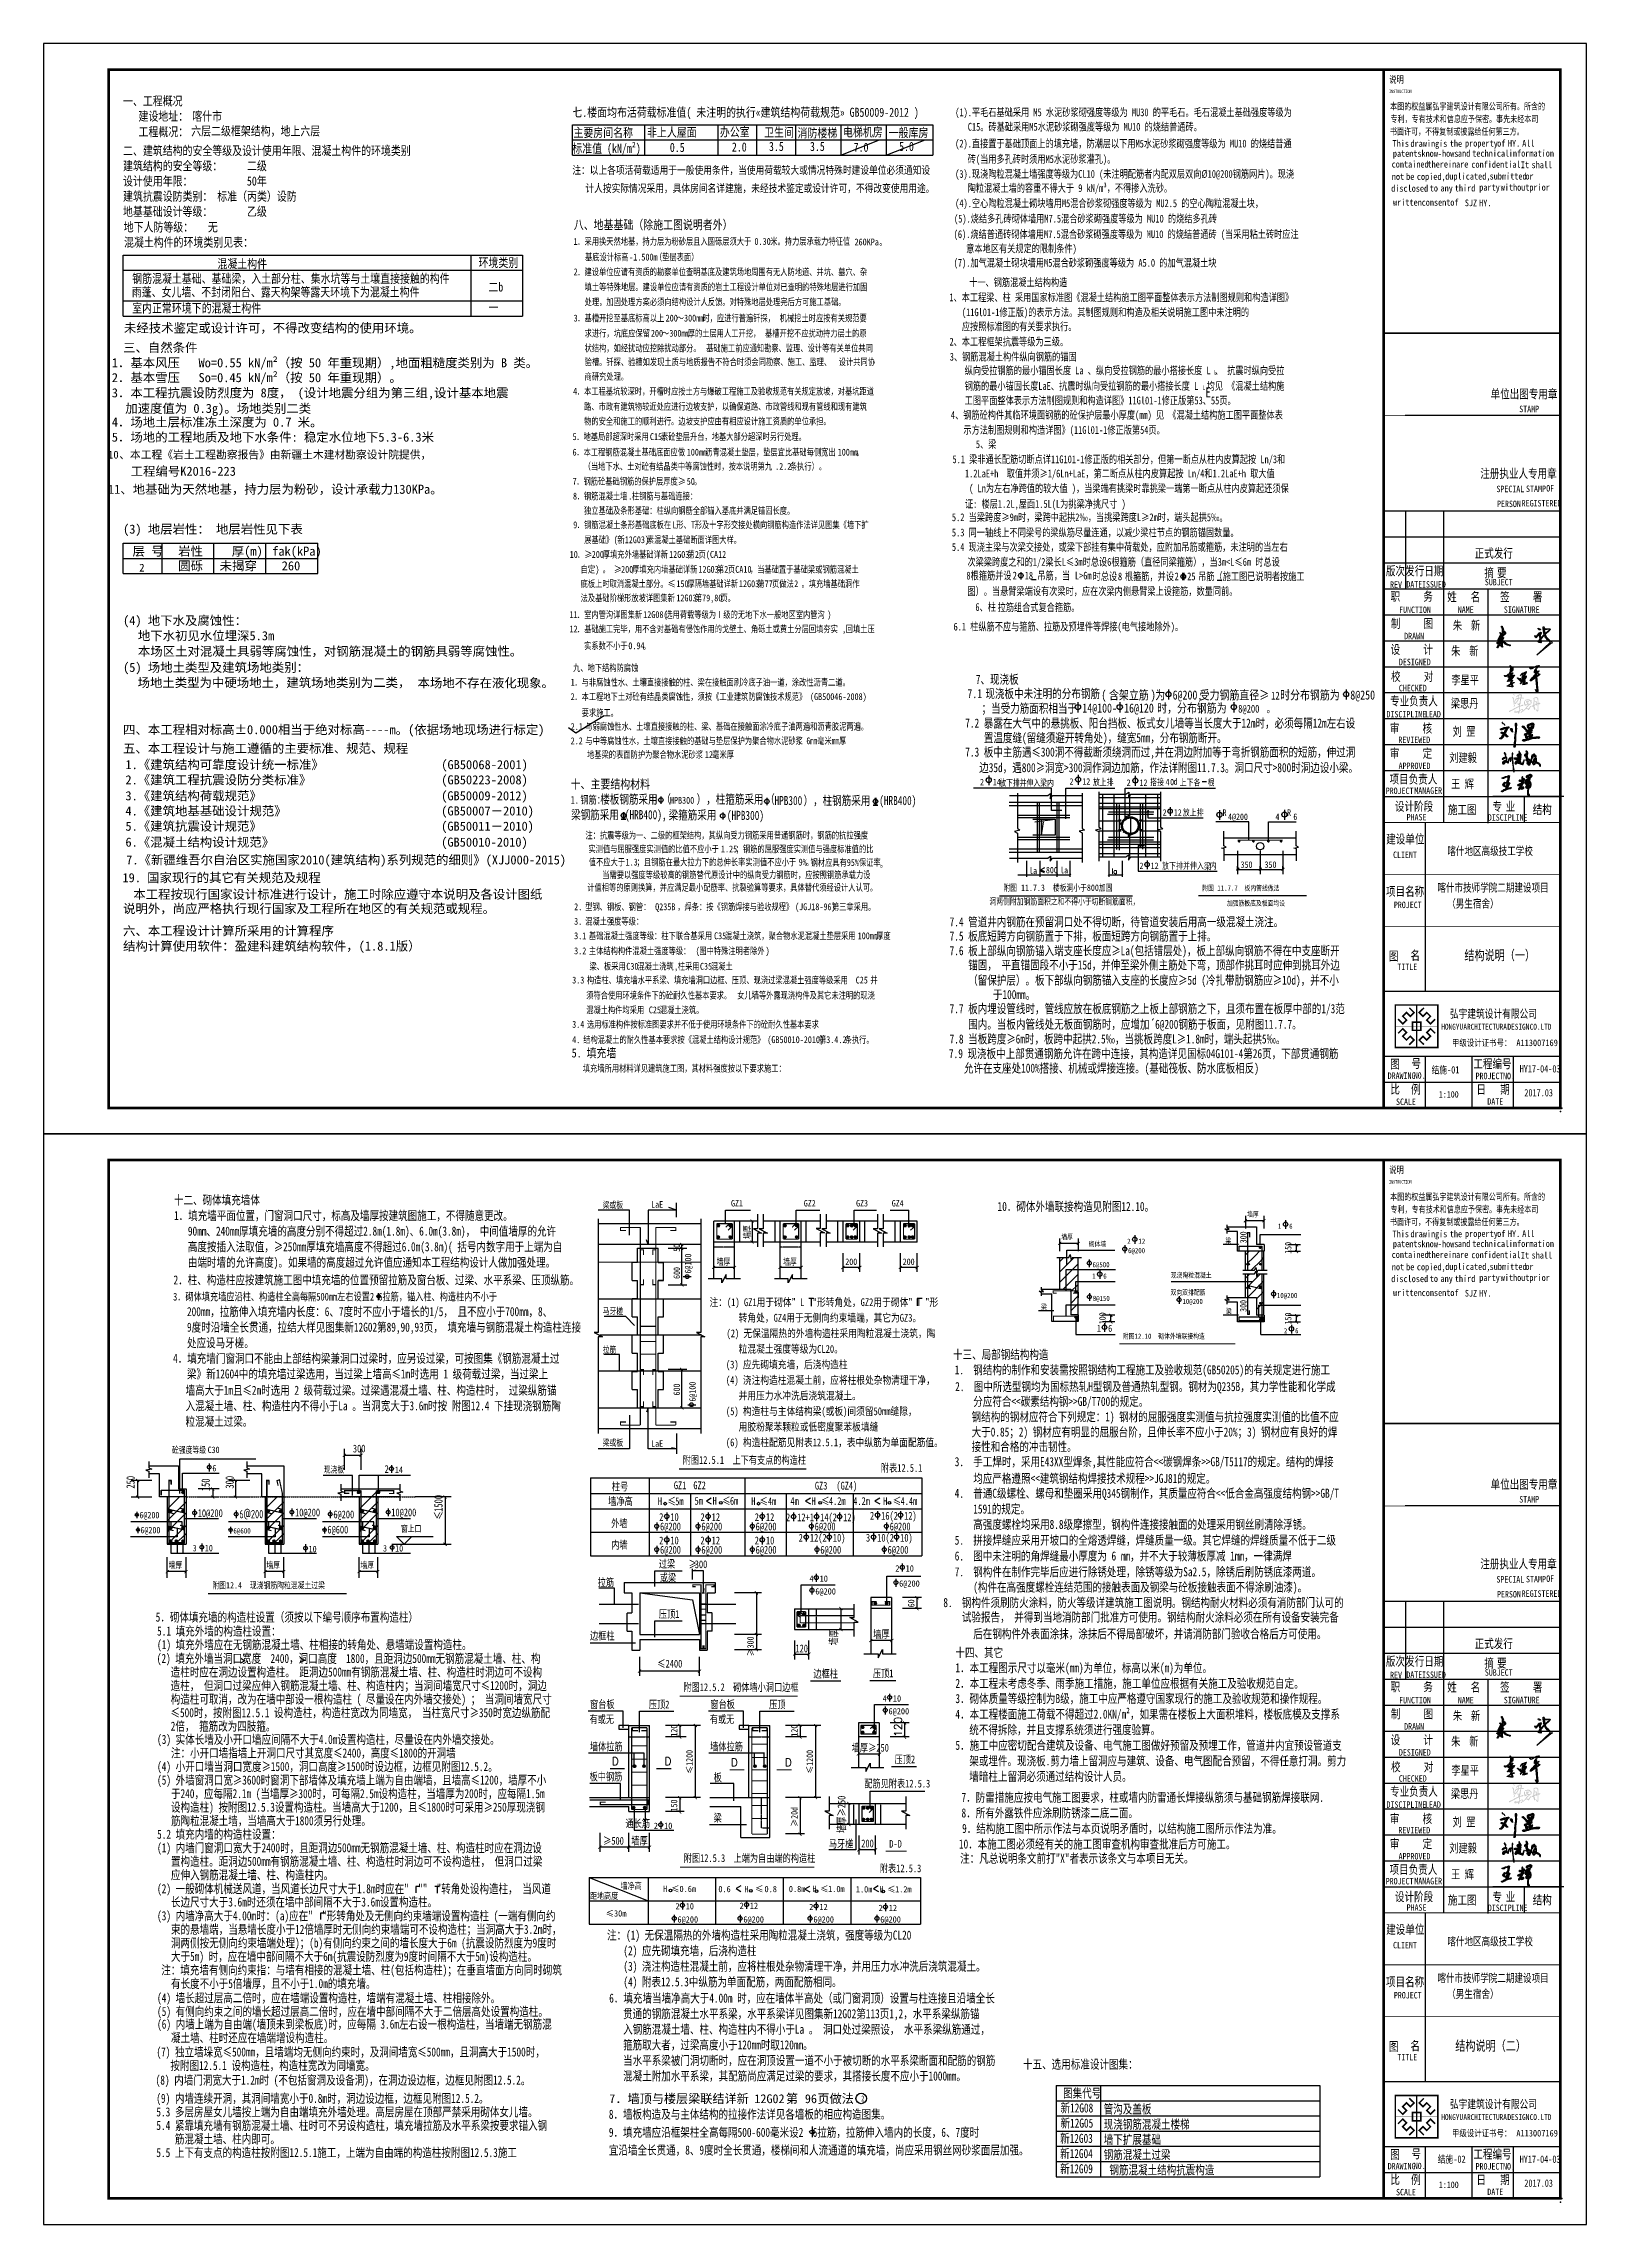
# Model space of a CAD drawing. Header units: millimetres. Extents: x 539196 to 807275, y 431843 to 1156631.
# Drawn here: x 543235 to 627244, y 1037831 to 1156631 of the extents above; entities that cross this region are included whole.
import ezdxf
from ezdxf.enums import TextEntityAlignment as Align

# ---------------------------------------------------------------- set-up
doc = ezdxf.new("R2010")
doc.units = ezdxf.units.MM
doc.header["$MEASUREMENT"] = 0
doc.linetypes.add('DASHED2', pattern=[0.375, 0.25, -0.125])
for name, color, linetype in [('PUB_TEXT', 7, 'Continuous'), ('PUB_TITLE', 4, 'Continuous'), ('SIG_TEXT', 7, 'Continuous'), ('TK', 9, 'Continuous')]:
    doc.layers.add(name, color=color, linetype=linetype)
doc.styles.add('-宋体', font='', dxfattribs={"width": 0.8})
doc.styles.add('_TCH_DIM', font='SIMPLEX', dxfattribs={"bigfont": 'GBCBIG'})
doc.styles.add('_TEL_DIM', font='simhei.ttf', dxfattribs={"width": 0.8, "height": 3.5})
doc.styles.add('GBSTYLE', font='tssdeng.shx', dxfattribs={"width": 0.75, "height": 2.5, "bigfont": '@hztxt.shx'})
doc.styles.add('宋体', font='')
doc.styles.get('-宋体').set_extended_font_data('SimSun')
doc.styles.get('宋体').set_extended_font_data('宋体')

msp = doc.modelspace()

# ---------------------------------------------------------------- texts
for s, height, style, width, p in [('一、工程概况', 495, '-宋体', 0.8, (547560.5, 1153259.7)), ('   建设地址：', 495, '-宋体', 0.8, (547594.7, 1152431.3)), ('喀什市', 495, '-宋体', 0.8, (551328.3, 1152431.3)), ('七.楼面均布活荷载标准值( 未注明的执行«建筑结构荷载规范» GB50009-2012 )', 495, '-宋体', 0.8, (572026.5, 1152643.9)), ('(1).平毛石基础采用 M5 水泥砂浆砌强度等级为 MU30 的平毛石。毛石混凝土基础强度等级为', 424.286, '-宋体', 0.75, (592876.5, 1152677.4)), ('   C15。砖基础采用M5水泥砂浆砌强度等级为 MU10 的烧结普通砖。', 424.286, '-宋体', 0.75, (592876.5, 1151888.7)), ('   工程概况：', 495, '-宋体', 0.8, (547594.7, 1151582.7)), ('六层二级框架结构，地上六层', 495, '-宋体', 0.8, (551272.8, 1151625.4)), ('标准值 (kN/m²)', 495, '-宋体', 0.8, (572025.5, 1150678.9)), ('主要房间名称', 495, '-宋体', 0.8, (572087.5, 1151537.6)), ('非上人屋面', 495, '-宋体', 0.8, (576093.3, 1151558.5)), ('0.5', 495, '-宋体', 0.8, (577335, 1150730)), ('办公室', 495, '-宋体', 0.8, (580059.8, 1151572.9)), ('2.0', 495, '-宋体', 0.8, (580712.8, 1150753.8)), ('  卫生间', 495, '-宋体', 0.8, (581931.2, 1151556.2)), (' 3.5', 495, '-宋体', 0.8, (582463.2, 1150783.8)), ('消防楼梯', 495, '-宋体', 0.8, (584290.2, 1151517.8)), (' 3.5', 495, '-宋体', 0.8, (584695.5, 1150783.8)), ('电梯机房', 495, '-宋体', 0.8, (586764.5, 1151567.7)), ('7.0', 495, '-宋体', 0.8, (587343.7, 1150739)), (' 一般库房', 495, '-宋体', 0.8, (588981.3, 1151533.9)), ('5.0', 495, '-宋体', 0.8, (589817.1, 1150783.8)), ('(2).直接置于基础顶面上的填充墙，防潮层以下用M5水泥砂浆砌强度等级为 MU10 的烧结普通', 424.286, '-宋体', 0.75, (592873.5, 1150973.5)), ('建筑结构的安全等级：     二级', 495, '-宋体', 0.8, (547560.5, 1149726.8)), ('二、建筑结构的安全等级及设计使用年限、混凝土构件的环境类别', 495, '-宋体', 0.8, (547560.5, 1150555.1)), ('注：以上各项活荷载适用于一般使用条件，当使用荷载较大或情况特殊时建设单位必须通知设', 424.286, '-宋体', 0.8, (572024.3, 1149528.4)), ('   砖(当用多孔砖时须用M5水泥砂浆灌孔)。', 424.286, '-宋体', 0.75, (592873.5, 1150129.5)), ('设计使用年限：           50年', 495, '-宋体', 0.8, (547560.5, 1148898.4)), ('计人按实际情况采用，具体房间名详建施，未经技术鉴定或设计许可，不得改变使用用途。', 424.286, '-宋体', 0.8, (572738, 1148538.4)), ('(3).现浇陶粒混凝土墙强度等级为CL10 (未注明配筋者内配双层双向%%C10@200钢筋网片)。现浇', 424.286, '-宋体', 0.75, (592873.5, 1149320.4)), ('   陶粒混凝土墙的容重不得大于 9 kN/m³，不得掺入洗砂。', 424.286, '-宋体', 0.75, (592873.5, 1148550.7)), ('地基基础设计等级：       乙级', 495, '-宋体', 0.8, (547560.5, 1147241.7)), ('建筑抗震设防类别： 标准（丙类）设防', 495, '-宋体', 0.8, (547560.5, 1148070)), ('(4).空心陶粒混凝土砌块墙用M5混合砂浆砌强度等级为 MU2.5 的空心陶粒混凝土块，', 424.286, '-宋体', 0.75, (592873.5, 1147721.9)), ('地下人防等级：   无', 495, '-宋体', 0.8, (547595.8, 1146393.8)), ('八、地基基础（除施工图说明者外）', 495, '-宋体', 0.8, (572106.5, 1146519.9)), ('(6).烧结普通砖砌体墙用M7.5混合砂浆砌强度等级为 MU10 的烧结普通砖 (当采用粘土砖时应注', 424.286, '-宋体', 0.75, (592793.1, 1146038)), ('(5).烧结多孔砖砌体墙用M7.5混合砂浆砌强度等级为 MU10 的烧结多孔砖', 424.286, '-宋体', 0.75, (592810.8, 1146883.9)), ('混凝土构件的环境类别见表：', 495, '-宋体', 0.8, (547613.4, 1145566.4)), ('1', 375.9, '-宋体', 0.75, (572093.2, 1145667.8)), ('．采用换天然地基，持力层为粉砂层且入圆砾层须大于', 375.949, '-宋体', 0.75, (572293.7, 1145667.8)), ('基底设计标高', 375.95, '-宋体', 0.75, (572715.9, 1144815.1)), ('（垫层表面）', 375.95, '-宋体', 0.75, (576525.6, 1144815.1)), ('0.30', 375.95, '-宋体', 0.75, (581946.8, 1145667.5)), ('米。持力层承载力特征值', 375.949, '-宋体', 0.75, (582806.9, 1145671.6)), ('260KPa', 375.95, '-宋体', 0.75, (587393.2, 1145637.1)), ('。', 375.9, '-宋体', 0.75, (588744.3, 1145642.9)), ('   意本地区有关规定的限制条件)', 424.286, '-宋体', 0.75, (592793.1, 1145257.1)), ('钢筋混凝土基础、基础梁，入土部分柱、集水坑等与土壤直接接触的构件', 495, '-宋体', 0.8, (548058.9, 1143590.7)), ('混凝土构件', 495, '-宋体', 0.8, (552701.1, 1144393.9)), ('环境类别', 495, '-宋体', 0.8, (566917.7, 1144460.1)), ('2', 375.9, '-宋体', 0.75, (572093.2, 1144009.8)), ('．建设单位应请有资质的勘察单位查明基底及建筑场地周围有无人防地道、井坑、墓穴、杂', 375.949, '-宋体', 0.75, (572293.7, 1144009.8)), ('-1.500m', 375.95, '-宋体', 0.75, (575122, 1144815.1)), ('(7).加气混凝土砌块墙用M5混合砂浆砌强度等级为 A5.0 的加气混凝土块', 424.286, '-宋体', 0.75, (592793.1, 1144479)), ('雨蓬、女儿墙、不封闭阳台、露天构架等露天环境下为混凝土构件', 495, '-宋体', 0.8, (548037.5, 1142855)), ('二b', 495, '-宋体', 0.8, (567455.1, 1143128.5)), ('填土等特殊地层。建设单位应请有资质的岩土工程设计单位对已查明的特殊地层进行加固', 375.949, '-宋体', 0.75, (572694.7, 1143187.1)), ('1、本工程梁、柱 采用国家标准图《混凝土结构施工图平面整体表示方法制图规则和构造详图》', 424.286, '-宋体', 0.75, (592556.7, 1142596.1)), ('十一、钢筋混凝土结构构造', 424.286, '-宋体', 0.75, (593635.2, 1143415.1)), ('室内正常环境下的混凝土构件', 495, '-宋体', 0.8, (548058.9, 1141979.1)), ('一', 495, '-宋体', 0.8, (567455.1, 1142011.9)), ('3', 375.9, '-宋体', 0.75, (572093.3, 1141491.8)), ('．基槽开挖至基底标高以上', 375.949, '-宋体', 0.75, (572293.8, 1141491.8)), ('处理，加固处理方案必须向结构设计人反馈。对特殊地层处理完后方可施工基础。', 375.949, '-宋体', 0.75, (572694.7, 1142375.7)), ('200', 375.95, '-宋体', 0.75, (577105.9, 1141491.8)), ('～', 375.9, '-宋体', 0.75, (577707.4, 1141491.8)), ('300mm', 375.95, '-宋体', 0.75, (578108.4, 1141491.8)), ('时，应进行普遍钎探，', 375.95, '-宋体', 0.75, (579111, 1141491.8)), ('机械挖土时应按有关规范要', 375.949, '-宋体', 0.75, (583321.6, 1141491.8)), ('   (11Gl01-1修正版)的表示方法。其制图规则和构造及相关说明施工图中未注明的', 424.286, '-宋体', 0.75, (592556.7, 1141784.7)), ('求进行，坑底应保留', 375.95, '-宋体', 0.75, (572694.8, 1140664.9)), ('200', 375.95, '-宋体', 0.75, (576303.9, 1140664.9)), ('～', 375.9, '-宋体', 0.75, (576905.4, 1140664.9)), ('300mm', 375.95, '-宋体', 0.75, (577306.4, 1140664.9)), ('厚的土层用人工开挖，', 375.95, '-宋体', 0.75, (578308.9, 1140664.9)), ('基槽开挖不应扰动持力层土的原', 375.949, '-宋体', 0.75, (582519.6, 1140664.9)), ('2、本工程框架抗震等级为三级。', 424.286, '-宋体', 0.75, (592561.4, 1140182.9)), ('   应按照标准图的有关要求执行。', 424.286, '-宋体', 0.75, (592556.7, 1141010.6)), ('验槽。钎探、验槽如发现土质与地质报告不符合时须会同勘察、施工、监理、', 375.949, '-宋体', 0.75, (572694.8, 1139104.1)), ('状结构，如经扰动应挖除扰动部分。', 375.949, '-宋体', 0.75, (572694.8, 1139855.5)), ('基础施工前应通知勘察、监理、设计等有关单位共同', 375.949, '-宋体', 0.75, (579311.5, 1139855.5)), ('设计共同协', 375.95, '-宋体', 0.75, (586529.7, 1139104.1)), ('3、钢筋混凝土构件纵向钢筋的锚固', 424.286, '-宋体', 0.75, (592578.3, 1139362.2)), ('商研究处理。', 375.95, '-宋体', 0.75, (572694.8, 1138310.1)), ('钢筋的最小锚固长度LaE、抗震时纵向受拉钢筋的最小搭接长度 L  均见 《混凝土结构施', 424.286, '-宋体', 0.75, (593391.1, 1137769.1)), ('纵向受拉钢筋的最小锚固长度 La 、纵向受拉钢筋的最小搭接长度 L 、 抗震时纵向受拉', 424.286, '-宋体', 0.75, (593391.1, 1138615.3)), ('4', 375.9, '-宋体', 0.75, (572068.6, 1137504.4)), ('．本工程基坑较深时，开槽时应按土方与爆破工程施工及验收规范有关规定放坡，对基坑距道', 375.949, '-宋体', 0.75, (572269.1, 1137504.4)), ('路、市政有建筑物较近处应进行边坡支护，以确保道路、市政管线和现有管线和现有建筑', 375.949, '-宋体', 0.75, (572670.1, 1136673.3)), ('工图平面整体表示方法制图规则和构造详图》11Gl01-1修正版第53、55页。', 424.286, '-宋体', 0.75, (593391.1, 1136980)), ('物的安全和施工的顺利进行。边坡支护应由有相应设计施工资质的单位承担。', 375.949, '-宋体', 0.75, (572670.1, 1135872.3)), ('  4、钢筋砼构件其临环境面钢筋的砼保护层最小厚度(mm) 见 《混凝土结构施工图平面整体表', 424.286, '-宋体', 0.75, (592185.9, 1136190.9)), ('     示方法制图规则和构造详图》(11Gl01-1修正版第54页。', 424.286, '-宋体', 0.75, (592185.9, 1135373.7)), ('5', 375.9, '-宋体', 0.75, (572040.5, 1135034)), ('6', 375.9, '-宋体', 0.75, (572040.5, 1134187.5)), ('．地基局部超深时采用', 375.95, '-宋体', 0.75, (572241, 1135034)), ('．本工程钢筋混凝土基础底面应做', 375.949, '-宋体', 0.75, (572241, 1134187.5)), ('C15', 375.95, '-宋体', 0.75, (576251.1, 1135034)), ('素砼垫层升台，地基大部分超深时另行处理。', 375.949, '-宋体', 0.75, (576852.7, 1135034)), ('100mm', 375.95, '-宋体', 0.75, (578256.2, 1134187.5)), ('沥青混凝土垫层，垫层宜比基础每侧宽出', 375.949, '-宋体', 0.75, (579258.7, 1134187.5)), ('100mm', 375.95, '-宋体', 0.75, (586477, 1134187.5)), ('5、梁', 424.29, '-宋体', 0.75, (594000, 1134597.8)), ('（当地下水、土对砼有结晶类中等腐蚀性时，按本说明第九', 375.949, '-宋体', 0.75, (572642, 1133414.3)), ('.2.2', 375.95, '-宋体', 0.75, (583068.4, 1133414.3)), ('条执行）。', 375.95, '-宋体', 0.75, (583870.4, 1133414.3)), ('。', 375.9, '-宋体', 0.75, (587479.5, 1134187.5)), ('5.1 梁非通长配筋切断点详11G101-1修正版的相关部分，但第一断点从柱内皮算起按 Ln/3和', 424.286, '-宋体', 0.75, (592725.4, 1133775.1)), ('   1.2LaE+h  取值并须≥1/6Ln+LaE，第二断点从柱内皮算起按 Ln/4和1.2LaE+h 取大值', 424.286, '-宋体', 0.75, (592725.4, 1133002.9)), ('7', 375.9, '-宋体', 0.75, (572040.5, 1132600.3)), ('8', 375.9, '-宋体', 0.75, (572060.6, 1131793.7)), ('．钢筋砼基础钢筋的保护层厚度≥', 375.949, '-宋体', 0.75, (572241, 1132600.3)), ('．钢筋混凝土墙', 375.95, '-宋体', 0.75, (572261.1, 1131793.7)), ('柱钢筋与基础连接：', 375.95, '-宋体', 0.75, (575268.7, 1131793.7)), ('50', 375.95, '-宋体', 0.75, (578256.2, 1132600.3)), ('。', 375.9, '-宋体', 0.75, (578657.2, 1132600.3)), ('    ( Ln为左右净跨值的较大值 )，当梁端有挑梁时靠挑梁一端第一断点从柱内皮算起还须保', 424.286, '-宋体', 0.75, (592725.4, 1132192.6)), ('独立基础及条形基础：柱纵向钢筋全部锚入基底并满足锚固长度。', 375.949, '-宋体', 0.75, (572662.1, 1131006.3)), ('.', 375.9, '-宋体', 0.75, (575068.2, 1131793.7)), ('5.2 当梁跨度≥9m时，梁跨中起拱2‰，当挑梁跨度L≥2m时，端头起拱5‰。', 424.286, '-宋体', 0.75, (592694.8, 1130617.1)), ('   证: 楼层1.2L,屋面1.5L(L为挑梁净挑尺寸 )', 424.286, '-宋体', 0.75, (592725.4, 1131344)), ('9', 375.9, '-宋体', 0.75, (572072, 1130229.9)), ('．钢筋混凝土条形基础底板在', 375.949, '-宋体', 0.75, (572272.5, 1130229.9)), ('展基础》', 375.95, '-宋体', 0.75, (572673.5, 1129417.3)), ('(', 375.9, '-宋体', 0.75, (574277.5, 1129417.3)), ('新', 375.9, '-宋体', 0.75, (574478.1, 1129417.3)), ('12G03)', 375.95, '-宋体', 0.75, (574879.1, 1129417.3)), ('素混凝土基础断面详图大样。', 375.949, '-宋体', 0.75, (576082.1, 1129417.3)), ('L', 375.9, '-宋体', 0.75, (577485.6, 1130229.9)), ('形、', 375.95, '-宋体', 0.75, (577686.2, 1130229.9)), ('T', 375.9, '-宋体', 0.75, (578488.2, 1130229.9)), ('形及十字形交接处横向钢筋构造作法详见图集《墙下扩', 375.949, '-宋体', 0.75, (578688.7, 1130229.9)), ('5.3 同一轴线上不同梁号的梁纵筋尽量连通，以减少梁柱节点的钢筋锚固数量。', 424.286, '-宋体', 0.75, (592694.8, 1129787.6)), ('10', 375.95, '-宋体', 0.75, (571880.4, 1128617)), ('．≥', 375.95, '-宋体', 0.75, (572281.4, 1128617)), ('200', 375.95, '-宋体', 0.75, (573083.4, 1128617)), ('厚填充外墙基础详新', 375.95, '-宋体', 0.75, (573685, 1128617)), ('12G03', 375.95, '-宋体', 0.75, (577294.1, 1128617)), ('第', 375.9, '-宋体', 0.75, (578296.6, 1128617)), ('2', 375.9, '-宋体', 0.75, (578697.6, 1128617)), ('页', 375.9, '-宋体', 0.75, (578898.1, 1128617)), ('(CA12', 375.95, '-宋体', 0.75, (579299.1, 1128617)), ('5.4 现浇主梁与次梁交接处，或梁下部挂有集中荷载处，应附加吊筋或箍筋，未注明的当左右', 424.286, '-宋体', 0.75, (592694.8, 1128996.3)), ('   次梁梁跨度之和的1/2梁长L≤3m时总设6根箍筋（直径同梁箍筋），当3m<L≤6m 时总设', 424.286, '-宋体', 0.75, (592857.3, 1128186)), ('底板上时取消混凝土部分。≤', 375.949, '-宋体', 0.75, (572476.2, 1127021.2)), ('自定', 375.95, '-宋体', 0.75, (572476.2, 1127804)), (')', 375.9, '-宋体', 0.75, (573278.3, 1127804)), ('。', 375.9, '-宋体', 0.75, (573679.3, 1127804)), ('≥', 375.9, '-宋体', 0.75, (574280.8, 1127804)), ('200', 375.95, '-宋体', 0.75, (574681.8, 1127804)), ('厚填充内墙基础详新', 375.95, '-宋体', 0.75, (575283.3, 1127804)), ('厚隔墙基础详新', 375.95, '-宋体', 0.75, (578290.9, 1127021.2)), ('12G03', 375.95, '-宋体', 0.75, (578892.4, 1127804)), ('第', 375.9, '-宋体', 0.75, (579895, 1127804)), ('2', 375.9, '-宋体', 0.75, (580296, 1127804)), ('页', 375.9, '-宋体', 0.75, (580496.5, 1127804)), ('CA10', 375.95, '-宋体', 0.75, (580897.5, 1127804)), ('，当基础置于基础梁或钢筋混凝土', 375.949, '-宋体', 0.75, (581699.5, 1127804)), ('第', 375.9, '-宋体', 0.75, (582100.5, 1127021.2)), ('页做法', 375.95, '-宋体', 0.75, (582902.6, 1127021.2)), ('。填充墙基础洞作', 375.95, '-宋体', 0.75, (584506.6, 1127021.2)), ('8', 424.3, '-宋体', 0.75, (593486.1, 1127440.6)), ('根箍筋并设', 424.29, '-宋体', 0.75, (593715.2, 1127440.6)), ('2', 424.3, '-宋体', 0.75, (596006.7, 1127440.6)), ('18', 424.29, '-宋体', 0.75, (596660.1, 1127440.6)), ('吊筋，当', 424.29, '-宋体', 0.75, (597352, 1127440.6)), ('L>6m', 424.29, '-宋体', 0.75, (599393.1, 1127440.6)), ('时总设', 424.29, '-宋体', 0.75, (600357.5, 1127395.6)), ('8', 424.3, '-宋体', 0.75, (601737.7, 1127395.6)), ('根箍筋，并设', 424.29, '-宋体', 0.75, (602116.3, 1127395.6)), ('2', 424.3, '-宋体', 0.75, (604823, 1127395.6)), ('25', 424.29, '-宋体', 0.75, (605504.6, 1127395.6)), ('吊筋（施工图已说明者按施工', 424.286, '-宋体', 0.75, (606103.6, 1127395.6)), ('法及基础阶梯形放坡详图集新', 375.949, '-宋体', 0.75, (572476.2, 1126246)), ('150', 375.95, '-宋体', 0.75, (577689.4, 1127021.2)), ('12G03', 375.95, '-宋体', 0.75, (577689.4, 1126246)), ('第', 375.9, '-宋体', 0.75, (578691.9, 1126246)), ('79,80', 375.95, '-宋体', 0.75, (579093, 1126246)), ('页。', 375.95, '-宋体', 0.75, (580095.5, 1126246)), ('12G03', 375.95, '-宋体', 0.75, (581098, 1127021.2)), ('77', 375.95, '-宋体', 0.75, (582501.6, 1127021.2)), ('2', 375.9, '-宋体', 0.75, (584105.6, 1127021.2)), ('   图）。当悬臂梁端设有次梁时，应在次梁内侧悬臂梁上设箍筋，数量同前。', 424.286, '-宋体', 0.75, (592857.3, 1126589.4)), ('11', 375.95, '-宋体', 0.75, (571874.7, 1125338.1)), ('．室内管沟详图集新', 375.95, '-宋体', 0.75, (572275.7, 1125338.1)), ('12G08(', 375.95, '-宋体', 0.75, (575884.9, 1125338.1)), ('选用荷载等级为Ⅰ级的无地下水一般地区室内管沟', 375.949, '-宋体', 0.75, (577087.9, 1125338.1)), (')', 375.9, '-宋体', 0.75, (585910.2, 1125338.1)), ('6.1 柱纵筋不应与箍筋、拉筋及预埋件等焊接(电气接地除外)。', 424.286, '-宋体', 0.75, (592783.9, 1124660.5)), ('6、柱', 424.29, '-宋体', 0.75, (593974.3, 1125726.7)), ('    拉筋组合式复合箍筋。 ', 424.286, '-宋体', 0.75, (594275.7, 1125707.7)), ('12', 375.95, '-宋体', 0.75, (571874.7, 1124556.6)), ('．基础施工完毕，用不含对基础有侵蚀作用的戈壁土、角砾土或黄土分层回填夯实', 375.949, '-宋体', 0.75, (572275.7, 1124556.6)), ('实系数不小于', 375.95, '-宋体', 0.75, (572667.8, 1123642.1)), ('0.94', 375.95, '-宋体', 0.75, (575073.9, 1123642.1)), (',', 375.9, '-宋体', 0.75, (586712.2, 1124556.6)), ('回填土压', 375.95, '-宋体', 0.75, (586912.7, 1124556.6)), ('九、地下结构防腐蚀', 375.95, '-宋体', 0.75, (572066.3, 1122440.6)), ('。', 375.9, '-宋体', 0.75, (575875.9, 1123642.1)), ('1', 375.9, '-宋体', 0.75, (571935.3, 1121650.5)), ('．与非腐蚀性水、土壤直接接触的柱、梁在接触面刷冷底子油一道，涂改性沥青二道。', 375.949, '-宋体', 0.75, (572135.8, 1121650.5)), ('7、现浇板', 495, '-宋体', 0.75, (593997.5, 1121754.4)), ('现浇板中未注明的分布钢筋', 495, '-宋体', 0.75, (594519.2, 1120976)), ('2', 375.9, '-宋体', 0.75, (571935.3, 1120869.7)), ('．本工程地下土对砼有结晶类腐蚀性，须按《工业建筑防腐蚀技术规范》', 375.949, '-宋体', 0.75, (572135.8, 1120869.7)), ('要求施工。', 375.95, '-宋体', 0.75, (572536.8, 1119993.6)), ('(GB50046-2008)', 375.949, '-宋体', 0.75, (584968.2, 1120869.7)), ('7.1', 495, '-宋体', 0.8, (593537.3, 1120976)), ('；当受力筋面积相当于', 495, '-宋体', 0.75, (594309.3, 1120174.2)), ('14@100-', 495, '-宋体', 0.8, (599795.1, 1120187.5)), ('(', 495, '-宋体', 0.8, (600834.8, 1120900.7)), ('含架立筋', 495, '-宋体', 0.8, (601251.5, 1120900.7)), ('16@120', 495, '-宋体', 0.8, (602072.9, 1120187.5)), (')', 495, '-宋体', 0.8, (603524.3, 1120900.7)), ('为', 495, '-宋体', 0.8, (603769.8, 1120900.7)), ('时，分布钢筋为', 495, '-宋体', 0.8, (603874.3, 1120187.5)), ('6@200,', 495, '-宋体', 0.8, (604715.2, 1120900.7)), ('受力钢筋直径≥', 495, '-宋体', 0.8, (606188, 1120900.7)), ('8@200', 424.29, '-宋体', 0.8, (608284.2, 1120187.5)), ('。', 424.3, '-宋体', 0.8, (609828.2, 1120187.5)), ('12', 424.29, '-宋体', 0.8, (610081.1, 1120900.7)), ('时分布钢筋为', 495, '-宋体', 0.8, (610572, 1120900.7)), ('8@250', 495, '-宋体', 0.8, (614389.9, 1120900.7)), ('2.1', 375.95, '-宋体', 0.75, (571935.3, 1119244.4)), ('与弱腐蚀性水、土壤直接接触的柱、梁、基础在接触面涂冷底子油两遍和沥青胶泥两遍。', 375.949, '-宋体', 0.75, (572737.3, 1119244.4)), ('7.2 暴露在大气中的悬挑板、阳台挡板、板式女儿墙等当长度大于12m时，必须每隔12m左右设', 495, '-宋体', 0.75, (593423.2, 1119369.2)), ('    置温度缝(留缝须避开转角处)，缝宽5mm，分布钢筋断开。', 495, '-宋体', 0.75, (593423.2, 1118570.8)), ('2.2', 375.95, '-宋体', 0.75, (571935.3, 1118463.6)), ('与中等腐蚀性水，土壤直接接触的基础与垫层保护为聚合物水泥砂浆', 375.949, '-宋体', 0.75, (572737.3, 1118463.6)), ('地基梁的表面防护为聚合物水泥砂浆', 375.949, '-宋体', 0.75, (572827.6, 1117714.6)), ('12', 375.95, '-宋体', 0.75, (579243.8, 1117714.6)), ('毫米厚', 375.95, '-宋体', 0.75, (579644.8, 1117714.6)), ('6', 375.9, '-宋体', 0.75, (584767.7, 1118463.6)), ('㎜毫米㎜厚', 375.95, '-宋体', 0.75, (584968.2, 1118463.6)), ('7.3 板中主筋遇≤300洞不得截断须绕洞而过,并在洞边附加等于弯折钢筋面积的短筋，伸过洞', 495, '-宋体', 0.75, (593423.2, 1117792.2)), ('   边35d，遇800≥洞宽>300洞作洞边加筋，作法详附图11.7.3。洞口尺寸>800时洞边设小梁。', 495, '-宋体', 0.75, (593423.2, 1116943.7)), ('1.', 424.29, '-宋体', 0.75, (571935.3, 1115222.6)), ('十、主要结构材料', 495, '-宋体', 0.8, (571935.3, 1116048.6)), ('钢筋：', 424.29, '-宋体', 0.75, (572462.6, 1115222.6)), ('楼板钢筋采用', 495, '-宋体', 0.75, (573549.2, 1115222.6)), ('（', 495, '-宋体', 0.75, (576874.8, 1115222.6)), ('HPB300', 375.95, '-宋体', 0.75, (577340.3, 1115222.6)), ('），柱箍筋采用', 495, '-宋体', 0.75, (578793.4, 1115222.6)), ('（', 495, '-宋体', 0.75, (582525.9, 1115222.6)), ('HPB300', 495, '-宋体', 0.75, (583032.3, 1115150.2)), ('），柱钢筋采用', 495, '-宋体', 0.75, (584615.3, 1115150.2)), ('(HRB400)', 495, '-宋体', 0.75, (588736.2, 1115150.2)), ('2', 353.6, '-宋体', 0.75, (594227.2, 1116229.8)), ('14', 353.57, '-宋体', 0.75, (594927.2, 1116229.8)), ('2', 353.6, '-宋体', 0.75, (599096.4, 1116258.4)), ('12', 353.57, '-宋体', 0.75, (599796.4, 1116258.4)), ('2', 353.6, '-宋体', 0.75, (602210.3, 1116197.5)), ('12', 353.57, '-宋体', 0.75, (602910.3, 1116197.5)), ('梁钢筋采用', 495, '-宋体', 0.75, (571961.5, 1114378.5)), ('(HRB400),', 495, '-宋体', 0.75, (574883.7, 1114378.5)), ('梁箍筋采用', 495, '-宋体', 0.75, (577269.2, 1114363.7)), ('(HPB300)', 495, '-宋体', 0.75, (580441.1, 1114341.9)), ('2', 353.6, '-宋体', 0.75, (604167.1, 1114568.8)), ('12', 353.57, '-宋体', 0.75, (604776.9, 1114568.8)), ('R', 353.6, '-宋体', 0.75, (607432.8, 1114563.3)), ('4@200', 353.57, '-宋体', 0.75, (607732.5, 1114341)), ('4', 353.6, '-宋体', 0.75, (610313.2, 1114341)), ('R', 353.6, '-宋体', 0.75, (610947, 1114563.3)), ('6', 353.6, '-宋体', 0.75, (611287.5, 1114341)), ('注：抗震等级为一、二级的框架结构，其纵向受力钢筋采用普通钢筋时，钢筋的抗拉强度', 375.949, '-宋体', 0.75, (572736.6, 1113317.5)), ('实测值与屈服强度实测值的比值不应小于', 375.949, '-宋体', 0.75, (572900.6, 1112571.1)), ('值不应大于', 375.95, '-宋体', 0.75, (572921, 1111855.5)), ('1.3', 375.95, '-宋体', 0.75, (574926.1, 1111855.5)), ('；且钢筋在最大拉力下的总伸长率实测值不应小于', 375.949, '-宋体', 0.75, (575527.6, 1111855.5)), ('1.25', 375.95, '-宋体', 0.75, (580118.9, 1112571.1)), ('；钢筋的屈服强度实测值与强度标准值的比', 375.949, '-宋体', 0.75, (580920.9, 1112571.1)), ('9%', 375.95, '-宋体', 0.75, (584349.9, 1111855.5)), ('。', 375.9, '-宋体', 0.75, (584750.9, 1111855.5)), ('钢材应具有95%%%保证率', 375.949, '-宋体', 0.75, (584997.1, 1111837.3)), ('2', 353.6, '-宋体', 0.75, (602909, 1111665.9)), ('12', 353.57, '-宋体', 0.75, (603518.8, 1111665.9)), ('350', 353.57, '-宋体', 0.75, (608412.1, 1111730.3)), ('350', 353.57, '-宋体', 0.75, (609716.1, 1111730.3)), ('计值相等的原则换算，并应满足最小配筋率、抗裂验算等要求，具体替代须经设计人认可。', 375.949, '-宋体', 0.75, (572839.5, 1110473)), ('当需要以强度等级较高的钢筋替代原设计中的纵向受力钢筋时，应按照钢筋承载力设', 375.949, '-宋体', 0.75, (573654.4, 1111163.2)), ('。', 375.9, '-宋体', 0.75, (588779.8, 1111762.7)), ('附图 11.7.3  楼板洞小于800加固', 353.571, '-宋体', 0.75, (595500.2, 1110473.9)), ('la', 353.57, '-宋体', 0.75, (596899.5, 1111403.4)), ('800', 353.57, '-宋体', 0.75, (597813.4, 1111433.3)), ('la', 353.57, '-宋体', 0.75, (598587.5, 1111427.6)), ('附图 11.7.7  板内管线做法', 282.857, '-宋体', 0.8, (606331.8, 1110490.2)), ('2.', 375.95, '-宋体', 0.75, (572124.2, 1109423.1)), ('型钢、钢板、钢管：', 375.95, '-宋体', 0.75, (572725.7, 1109423.1)), ('Q235B', 375.95, '-宋体', 0.75, (576535.3, 1109423.1)), ('，焊条：按《钢筋焊接与验收规程》', 375.949, '-宋体', 0.75, (577738.4, 1109423.1)), ('(JGJ18-96)', 375.95, '-宋体', 0.75, (584154.6, 1109423.1)), ('第三章采用。', 375.95, '-宋体', 0.75, (586159.6, 1109423.1)), ('3.', 375.95, '-宋体', 0.75, (572124.2, 1108630.2)), ('混凝土强度等级：', 375.95, '-宋体', 0.75, (572725.7, 1108630.2)), ('7.4 管道井内钢筋在预留洞口处不得切断，待管道安装后用高一级混凝土浇注。', 495, '-宋体', 0.75, (592571.2, 1108543.2)), ('3.1', 375.95, '-宋体', 0.75, (572124.2, 1107841.4)), ('3.2', 375.95, '-宋体', 0.75, (572124.2, 1107021.5)), ('基础混凝土强度等级：柱下联合基采用', 375.949, '-宋体', 0.75, (572926.2, 1107841.4)), ('主体结构构件混凝土强度等级：', 375.949, '-宋体', 0.75, (572926.2, 1107021.5)), ('(', 375.9, '-宋体', 0.75, (578740.9, 1107021.5)), ('图中特殊注明者除外', 375.95, '-宋体', 0.75, (578941.4, 1107021.5)), ('C35', 375.95, '-宋体', 0.75, (579743.4, 1107841.4)), ('混凝土浇筑，聚合物水泥混凝土垫层采用', 375.949, '-宋体', 0.75, (580344.9, 1107841.4)), (')', 375.9, '-宋体', 0.75, (582550.5, 1107021.5)), ('100mm', 375.95, '-宋体', 0.75, (587563.2, 1107841.4)), ('厚度', 375.95, '-宋体', 0.75, (588565.7, 1107841.4)), ('7.5 板底短跨方向钢筋置于下排，板面短跨方向钢筋置于上排。', 495, '-宋体', 0.75, (592571.2, 1107766.4)), ('7.6 板上部纵向钢筋锚入端支座长度应≥La(包括错层处)，板上部纵向钢筋不得在中支座断开', 495, '-宋体', 0.75, (592571.2, 1106971.6)), ('结构说明（一）', 537.07, '-宋体', 0.75, (620602.8, 1106703.2)), ('梁、板采用', 375.95, '-宋体', 0.75, (572959.5, 1106180.1)), ('C30', 375.95, '-宋体', 0.75, (574964.6, 1106180.1)), ('混凝土浇筑', 375.95, '-宋体', 0.75, (575566.1, 1106180.1)), (',', 375.9, '-宋体', 0.75, (577571.2, 1106180.1)), ('柱采用', 375.95, '-宋体', 0.75, (577771.7, 1106180.1)), ('C35', 375.95, '-宋体', 0.75, (578974.7, 1106180.1)), ('混凝土', 375.95, '-宋体', 0.75, (579576.2, 1106180.1)), ('    锚固， 平直锚固段不小于15d，并伸至梁外侧主筋处下弯，顶部作挑耳时应伸到挑耳外边', 495, '-宋体', 0.75, (592571.2, 1106194.8)), ('3.3', 375.95, '-宋体', 0.75, (572017.1, 1105430.3)), ('须符合使用环境条件下的砼耐久性基本要求。', 375.949, '-宋体', 0.75, (572781.1, 1104598.9)), ('构造柱、填充墙水平系梁、填充墙洞口边框、压顶、现浇过梁混凝土强度等级采用', 375.949, '-宋体', 0.75, (572819.1, 1105430.3)), ('女儿墙等外露现浇构件及其它未注明的现浇', 375.949, '-宋体', 0.75, (581001.8, 1104598.9)), ('C25', 375.95, '-宋体', 0.75, (587456.1, 1105430.3)), ('并', 375.9, '-宋体', 0.75, (588258.1, 1105430.3)), ('    （留保护层）。板下部纵向钢筋锚入支座的长度应≥5d (冷扎带肋钢筋应≥10d)，并不小', 495, '-宋体', 0.75, (592571.2, 1105364.2)), ('    于100mm。', 495, '-宋体', 0.75, (593919, 1104580.5)), ('混凝土构件均采用', 375.95, '-宋体', 0.75, (572781.1, 1103801.8)), ('C25', 375.95, '-宋体', 0.75, (576189.7, 1103801.8)), ('混凝土浇筑。', 375.95, '-宋体', 0.75, (576791.2, 1103801.8)), ('7.7 板内埋设管线时，管线应放在板底钢筋之上板上部钢筋之下，且须布置在板厚中部的1/3范', 495, '-宋体', 0.75, (592571.2, 1103811.4)), ('4.', 375.95, '-宋体', 0.75, (572017.1, 1102183)), ('3.4', 375.95, '-宋体', 0.75, (572017.1, 1103017.2)), ('结构混凝土的耐久性基本要求按《混凝土结构设计规范》', 375.949, '-宋体', 0.75, (572618.6, 1102183)), ('选用标准构件按标准图要求并不低于使用环境条件下的砼耐久性基本要求', 375.949, '-宋体', 0.75, (572819.1, 1103017.2)), ('(GB50010-2010)', 375.949, '-宋体', 0.75, (582643.9, 1102183)), ('第', 375.9, '-宋体', 0.75, (585451, 1102183)), ('3.4.2', 375.95, '-宋体', 0.75, (585852, 1102183)), ('条执行。', 375.95, '-宋体', 0.75, (586854.6, 1102183)), ('7.8 当板跨度≥6m时，板跨中起拱2.5‰，当挑板跨度L≥1.8m时，端头起拱5‰。', 495, '-宋体', 0.75, (592571.2, 1102162.4)), ('    围内。当板内管线处无板面钢筋时，应增加´6@200钢筋于板面，见附图11.7.7。', 495, '-宋体', 0.75, (592571.2, 1102962.8)), ('5. 填充墙', 495, '-宋体', 0.8, (571993.2, 1101401)), ('7.9 现浇板中上部贯通钢筋允许在跨中连接，其构造详见国标04G101-4第26页，下部贯通钢筋', 495, '-宋体', 0.75, (592534.8, 1101365.1)), ('填充墙所用材料详见建筑施工图，其材料强度按以下要求施工：', 375.949, '-宋体', 0.75, (572594.7, 1100620.7)), ('    允许在支座处100%搭接、机械或焊接连接。(基础筏板、防水底板相反)', 495, '-宋体', 0.75, (592336.5, 1100573.4)), ('结施', 396.39, '-宋体', 0.75, (618817.5, 1100528.1)), ('-01', 396.39, '-宋体', 0.75, (619663.1, 1100528.1)), ('十二、砌体填充墙体', 495, '-宋体', 0.75, (550333.1, 1093389.9)), ('1．填充墙平面位置，门窗洞口尺寸，标高及墙厚按建筑图施工，不得随意更改。', 495, '-宋体', 0.75, (550333.1, 1092541.3)), ('梁或板', 353.57, '-宋体', 0.75, (573680.9, 1093193.7)), ('LaE', 353.57, '-宋体', 0.75, (576318.3, 1093220.3)), ('GZ1', 353.57, '-宋体', 0.75, (580666.1, 1093282.8)), ('GZ2', 353.57, '-宋体', 0.75, (584630.1, 1093282.8)), ('GZ3', 353.57, '-宋体', 0.75, (587476.6, 1093282.8)), ('GZ4', 353.57, '-宋体', 0.75, (589419.5, 1093282.8)), ('10．砌体外墙联接构造见附图12.10。', 495, '-宋体', 0.75, (595180.7, 1093035.9)), ('墙厚', 282.86, '-宋体', 0.8, (608764.1, 1092718.3)), ('   90mm、240mm厚填充墙的高度分别不得超过2.8m(1.8m)、6.0m(3.8m)， 中间值墙厚的允许', 495, '-宋体', 0.75, (550333.1, 1091692.8)), ('墙厚', 282.86, '-宋体', 0.8, (598650.8, 1091490.8)), ('1', 282.9, '-宋体', 0.8, (610451.4, 1092067.7)), ('6', 282.9, '-宋体', 0.8, (611061.2, 1092067.7)), ('   高度按插入法取值，≥250mm厚填充墙高度不得超过6.0m(3.8m)( 括号内数字用于上端为自', 495, '-宋体', 0.75, (550333.1, 1090844.2)), ('砌体墙', 282.86, '-宋体', 0.8, (600146.1, 1091099.6)), ('2', 282.9, '-宋体', 0.8, (602239.8, 1091249.8)), ('6@200', 282.86, '-宋体', 0.8, (602288.3, 1090739.6)), ('12', 282.86, '-宋体', 0.8, (602849.7, 1091249.8)), ('梁', 282.9, '-宋体', 0.8, (607588.3, 1091290.5)), ('2．柱、构造柱应按建筑施工图中填充墙的位置预留拉筋及窗台板、过梁、水平系梁、压顶纵筋。', 495, '-宋体', 0.75, (550309, 1089034.6)), ('   由端时墙的允许高度)。如果墙的高度超过允许值应通知本工程结构设计人做加强处理。', 495, '-宋体', 0.75, (550333.1, 1089995.6)), ('墙厚', 353.57, '-宋体', 0.75, (579887.1, 1090098.6)), ('墙厚', 353.57, '-宋体', 0.75, (583504.9, 1090098.6)), ('200', 353.57, '-宋体', 0.75, (586890.3, 1090098.6)), ('200', 353.57, '-宋体', 0.75, (590016, 1090098.6)), ('1', 282.9, '-宋体', 0.8, (600330.1, 1089348.5)), ('6@500', 282.86, '-宋体', 0.8, (600356.7, 1089971)), ('6', 282.9, '-宋体', 0.8, (600940, 1089348.5)), ('现浇陶粒混凝土', 282.86, '-宋体', 0.8, (604615.6, 1089399.1)), ('3．砌体填充墙应沿柱、构造柱全高每隔500mm左右设置2 6拉筋，锚入柱、构造柱内不小于', 424.286, '-宋体', 0.75, (550284.8, 1088157.9)), ('注：(1) GZ1用于砌体" L  "形转角处，GZ2用于砌体" T "形', 424.286, '-宋体', 0.8, (579496, 1087855.8)), ('8@150', 282.86, '-宋体', 0.8, (600367.7, 1088137.3)), ('双向双排配筋', 282.86, '-宋体', 0.8, (604598.8, 1088464.5)), ('10@200', 282.86, '-宋体', 0.8, (605250.8, 1087972.8)), ('10@200', 282.86, '-宋体', 0.8, (610396.1, 1088291.7)), ('   200mm，拉筋伸入填充墙内长度：6、7度时不应小于墙长的1/5， 且不应小于700mm，8、', 495, '-宋体', 0.75, (550284.8, 1087309.3)), ('   9度时沿墙全长贯通，拉结大样见图集新12G02第89,90,93页， 填充墙与钢筋混凝土构造柱连接', 495, '-宋体', 0.75, (550284.8, 1086460.8)), ('马牙槎', 353.57, '-宋体', 0.75, (573680.9, 1087408.2)), ('   转角处，GZ4用于无侧向约束墙端，其它为GZ3。', 424.286, '-宋体', 0.8, (580389.8, 1087007.2)), ('梁', 282.9, '-宋体', 0.8, (597547.7, 1087676.4)), ('梁', 282.9, '-宋体', 0.8, (607617.1, 1087441)), ('   处应设马牙槎。', 495, '-宋体', 0.75, (550284.8, 1085612.2)), ('    (2) 无保温隔热的外墙构造柱采用陶粒混凝土浇筑，陶', 424.286, '-宋体', 0.8, (579496, 1086158.6)), ('1', 375.9, '-宋体', 0.8, (600591.6, 1086455.2)), ('6', 375.9, '-宋体', 0.8, (601201.5, 1086455.2)), ('附图12.10  砌体外墙联接构造', 282.857, '-宋体', 0.8, (602003.2, 1086074.9)), ('2', 282.9, '-宋体', 0.8, (610773.9, 1086370.7)), ('6', 282.9, '-宋体', 0.8, (611383.7, 1086370.7)), ('4．填充墙门窗洞口不能由上部结构梁兼洞口过梁时，应另设过梁，可按图集《钢筋混凝土过', 495, '-宋体', 0.75, (550284.8, 1084763.6)), ('拉筋', 353.57, '-宋体', 0.75, (573680.9, 1085310.2)), ('(3) 应先砌填充墙，后浇构造柱', 424.286, '-宋体', 0.8, (580389.8, 1084461.5)), ('   粒混凝土强度等级为CL20。', 424.286, '-宋体', 0.8, (580389.8, 1085310)), ('十三、局部钢结构构造', 495, '-宋体', 0.75, (592754.7, 1084973.2)), ('1.  钢结构的制作和安装需按照钢结构工程施工及验收规范(GB50205)的有关规定进行施工', 495, '-宋体', 0.75, (592847.8, 1084136.6)), ('   墙高大于1m且≤2m时选用 2 级荷载过梁。过梁遇混凝土墙、柱、构造柱时， 过梁纵筋锚', 495, '-宋体', 0.75, (550207.1, 1083024.8)), ('   梁》新12G04中的填充墙过梁选用，当过梁上墙高≤1m时选用 1 级荷载过梁，当过梁上', 495, '-宋体', 0.75, (550284.8, 1083915)), ('(4) 浇注构造柱混凝土前，应将柱根处杂物清理干净，', 424.286, '-宋体', 0.8, (580389.8, 1083612.9)), ('2.  图中所选型钢均为国标热轧H型钢及普通热轧型钢。钢材为Q235B，其力学性能和化学成', 495, '-宋体', 0.75, (592873, 1083226.1)), ('   入混凝土墙、柱、构造柱内不得小于La 。当洞宽大于3.6m时按 附图12.4 下挂现浇钢筋陶', 495, '-宋体', 0.75, (550207.1, 1082176.2)), ('(5) 构造柱与主体结构梁(或板)间须留50mm缝隙，', 424.286, '-宋体', 0.8, (580389.8, 1081915.8)), ('   并用压力水冲洗后浇筑混凝土。', 424.286, '-宋体', 0.8, (580389.8, 1082764.3)), ('    分应符合<<碳素结构钢>>GB/T700的规定。', 495, '-宋体', 0.75, (592847.8, 1082416.4)), ('   粒混凝土过梁。', 495, '-宋体', 0.75, (550207.1, 1081327.7)), ('   用胶粉聚苯颗粒或低密度聚苯板填缝', 424.286, '-宋体', 0.8, (580389.8, 1081067.2)), ('钢结构的钢材应符合下列规定：1) 钢材的屈服强度实测值与抗拉强度实测值的比值不应', 495, '-宋体', 0.75, (593769.5, 1081580.4)), ('大于0.85；2) 钢材应有明显的屈服台阶，且伸长率不应小于20%；3) 钢材应有良好的焊', 495, '-宋体', 0.75, (593769.5, 1080751.5)), ('砼强度等级', 353.57, '-宋体', 0.75, (550227, 1079848.8)), ('C30', 353.57, '-宋体', 0.75, (552166.9, 1079849.6)), ('300', 424.29, '-宋体', 0.75, (560076.5, 1079884.7)), ('梁或板', 353.57, '-宋体', 0.75, (573680.9, 1080238.7)), ('LaE', 353.57, '-宋体', 0.75, (576318.3, 1080191.2)), ('(6) 构造柱配筋见附表12.5.1，表中纵筋为单面配筋值。', 424.286, '-宋体', 0.8, (580389.8, 1080218.6)), ('接性和合格的冲击韧性。', 495, '-宋体', 0.75, (593769.5, 1079953.2)), ('6', 353.6, '-宋体', 0.75, (552423.3, 1078851)), ('现浇板', 353.57, '-宋体', 0.75, (558491.4, 1078776.3)), ('2', 424.3, '-宋体', 0.75, (561800.2, 1078768.8)), ('14', 343.73, '-宋体', 0.8, (562357.8, 1078768.8)), ('附图12.5.1  上下有支点的构造柱', 424.286, '-宋体', 0.75, (578033.9, 1079260.2)), ('附表12.5.1', 424.29, '-宋体', 0.75, (588829.1, 1078827.6)), ('3.  手工焊时，采用E43XX型焊条,其性能应符合<<碳钢焊条>>GB/T5117的规定。结构的焊接', 495, '-宋体', 0.75, (592847.8, 1079133.8)), ('    均应严格遵照<<建筑钢结构焊接技术规程>>JGJ81的规定。', 495, '-宋体', 0.75, (592847.8, 1078223.3)), ('柱号', 424.29, '-宋体', 0.75, (574174.9, 1077809.9)), ('GZ1', 424.29, '-宋体', 0.75, (577550.6, 1077881.6)), ('GZ2', 424.29, '-宋体', 0.75, (578616.1, 1077881.6)), ('GZ3', 424.29, '-宋体', 0.75, (585231.6, 1077861.4)), ('(GZ4)', 424.29, '-宋体', 0.75, (586403.6, 1077861.4)), ('4.  普通C级螺栓、螺母和垫圈采用Q345钢制作，其质量应符合<<低合金高强度结构钢>>GB/T', 495, '-宋体', 0.75, (592847.8, 1077413.5)), ('6@200', 353.57, '-宋体', 0.75, (548455.4, 1076296.8)), ('10@200', 424.29, '-宋体', 0.75, (551628, 1076365.3)), ('6@200', 452.57, 'GBSTYLE', 0.75, (553890.6, 1076296.8)), ('10@200', 424.29, '-宋体', 0.75, (556926.2, 1076404.2)), ('6@200', 424.29, '-宋体', 0.75, (559010.7, 1076296.8)), ('10@200', 424.29, '-宋体', 0.75, (562165.8, 1076406.1)), ('墙净高', 424.29, '-宋体', 0.75, (573977.3, 1077010.3)), ('H', 424.3, '-宋体', 0.75, (576682.2, 1077012.3)), ('H', 424.3, '-宋体', 0.75, (576682.2, 1077012.3)), ('2', 424.3, '-宋体', 0.75, (576753.5, 1076150.6)), ('≤', 424.3, '-宋体', 0.75, (577208.9, 1077012.3)), ('≤', 424.3, '-宋体', 0.75, (577208.9, 1077012.3)), ('10', 424.29, '-宋体', 0.75, (577363.4, 1076150.6)), ('5m', 424.29, '-宋体', 0.75, (577629.1, 1077012.3)), ('5m', 424.29, '-宋体', 0.75, (577629.1, 1077012.3)), ('5m', 424.29, '-宋体', 0.75, (578683.4, 1077032.6)), ('5m', 424.29, '-宋体', 0.75, (578683.4, 1077032.6)), ('2', 424.3, '-宋体', 0.75, (579002.3, 1076150.6)), ('12', 424.29, '-宋体', 0.75, (579612.1, 1076150.6)), ('H', 424.3, '-宋体', 0.75, (579662.6, 1077032.6)), ('H', 424.3, '-宋体', 0.75, (579662.6, 1077032.6)), ('≤', 424.3, '-宋体', 0.75, (580189.3, 1077032.6)), ('≤', 424.3, '-宋体', 0.75, (580189.3, 1077032.6)), ('6m', 424.29, '-宋体', 0.75, (580609.5, 1077032.6)), ('6m', 424.29, '-宋体', 0.75, (580609.5, 1077032.6)), ('H ≤4m', 424.29, '-宋体', 0.75, (581767.9, 1077012.3)), ('2', 424.3, '-宋体', 0.75, (581958.1, 1076150.6)), ('12', 424.29, '-宋体', 0.75, (582568, 1076150.6)), ('2', 424.3, '-宋体', 0.75, (583661.5, 1076138.4)), ('4m', 424.29, '-宋体', 0.75, (583901.4, 1077022.1)), ('4m', 424.29, '-宋体', 0.75, (583901.4, 1077022.1)), ('12+1', 424.29, '-宋体', 0.75, (584271.4, 1076138.4)), ('H', 424.3, '-宋体', 0.75, (585051.7, 1077022.1)), ('H', 424.3, '-宋体', 0.75, (585051.7, 1077022.1)), ('14(2', 424.29, '-宋体', 0.75, (585522.9, 1076138.4)), ('≤', 424.3, '-宋体', 0.75, (585578.3, 1077022.1)), ('≤', 424.3, '-宋体', 0.75, (585578.3, 1077022.1)), ('4.2m', 424.29, '-宋体', 0.75, (585998.6, 1077022.1)), ('4.2m', 424.29, '-宋体', 0.75, (585998.6, 1077022.1)), ('12)', 424.29, '-宋体', 0.75, (586774.4, 1076138.4)), ('4.2m', 424.29, '-宋体', 0.75, (587318.9, 1077022.1)), ('4.2m', 424.29, '-宋体', 0.75, (587318.9, 1077022.1)), ('2', 424.3, '-宋体', 0.75, (588232, 1076222.8)), ('16(2', 424.29, '-宋体', 0.75, (588841.9, 1076222.8)), ('H', 424.3, '-宋体', 0.75, (588954.1, 1077022.1)), ('H', 424.3, '-宋体', 0.75, (588954.1, 1077022.1)), ('≤', 424.3, '-宋体', 0.75, (589480.7, 1077022.1)), ('≤', 424.3, '-宋体', 0.75, (589480.7, 1077022.1)), ('4.4m', 424.29, '-宋体', 0.75, (589901, 1077022.1)), ('4.4m', 424.29, '-宋体', 0.75, (589901, 1077022.1)), ('12)', 424.29, '-宋体', 0.75, (590093.4, 1076222.8)), ('    1591的规定。', 495, '-宋体', 0.75, (592847.8, 1076557.5)), ('6@200', 353.57, '-宋体', 0.75, (548510, 1075478.1)), ('6@600', 290.02, '-宋体', 0.8, (553567.8, 1075468.9)), ('6@600', 424.29, '-宋体', 0.75, (558687.9, 1075468.9)), ('窗上口', 353.57, '-宋体', 0.75, (562690.9, 1075559.1)), ('外墙', 424.29, '-宋体', 0.75, (574143.6, 1075808.9)), ('2', 424.3, '-宋体', 0.75, (576753.5, 1074877.8)), ('6@200', 424.29, '-宋体', 0.75, (576802.1, 1075640.4)), ('10', 424.29, '-宋体', 0.75, (577363.4, 1074877.8)), ('2', 424.3, '-宋体', 0.75, (579002.3, 1074877.8)), ('6@200', 424.29, '-宋体', 0.75, (579050.8, 1075640.4)), ('12', 424.29, '-宋体', 0.75, (579612.1, 1074877.8)), ('2', 424.3, '-宋体', 0.75, (581958.1, 1074877.8)), ('6@200', 424.29, '-宋体', 0.75, (582006.6, 1075640.4)), ('10', 424.29, '-宋体', 0.75, (582568, 1074877.8)), ('2', 424.3, '-宋体', 0.75, (584352.5, 1075024.8)), ('12(2', 424.29, '-宋体', 0.75, (584962.4, 1075024.8)), ('6@200', 424.29, '-宋体', 0.75, (585222.4, 1075640.4)), ('10)', 424.29, '-宋体', 0.75, (586213.8, 1075024.8)), ('3', 424.3, '-宋体', 0.75, (588015.5, 1075024.8)), ('10(2', 424.29, '-宋体', 0.75, (588625.3, 1075024.8)), ('6@200', 424.29, '-宋体', 0.75, (589306.8, 1075640.4)), ('10)', 424.29, '-宋体', 0.75, (589876.8, 1075024.8)), ('5.  拼接焊缝应采用开坡口的全熔透焊缝，焊缝质量一级。其它焊缝的焊缝质量不低于二级', 495, '-宋体', 0.75, (592847.8, 1074857.4)), ('    高强度螺栓均采用8.8级摩擦型，钢构件连接接触面的处理采用钢丝刷清除浮锈。', 495, '-宋体', 0.75, (592847.8, 1075717.5)), ('墙厚', 353.57, '-宋体', 0.75, (550043.2, 1073567.1)), ('3', 353.6, '-宋体', 0.75, (551354.5, 1074494.6)), ('10', 353.57, '-宋体', 0.75, (552017.2, 1074494.6)), ('墙厚', 353.57, '-宋体', 0.75, (555368.7, 1073567.1)), ('10', 353.57, '-宋体', 0.75, (557668.8, 1074448.5)), ('墙厚', 353.57, '-宋体', 0.75, (560488.8, 1073567.1)), ('3', 353.6, '-宋体', 0.75, (561717.1, 1074484.4)), ('10', 353.57, '-宋体', 0.75, (562379.8, 1074484.4)), ('内墙', 424.29, '-宋体', 0.75, (574143.6, 1074635.9)), ('过梁', 424.29, '-宋体', 0.75, (576736.3, 1073597.9)), ('过梁', 424.29, '-宋体', 0.75, (576736.3, 1073597.9)), ('6@200', 424.29, '-宋体', 0.75, (576802.1, 1074367.5)), ('≥', 424.3, '-宋体', 0.75, (578352.9, 1073580.9)), ('≥', 424.3, '-宋体', 0.75, (578352.9, 1073580.9)), ('300', 424.29, '-宋体', 0.75, (578692.4, 1073580.9)), ('300', 424.29, '-宋体', 0.75, (578692.4, 1073580.9)), ('6@200', 424.29, '-宋体', 0.75, (579050.8, 1074367.5)), ('6@200', 424.29, '-宋体', 0.75, (582006.6, 1074367.5)), ('6@200', 424.29, '-宋体', 0.75, (585528.9, 1074367.5)), ('6@200', 424.29, '-宋体', 0.75, (589191.9, 1074367.5)), ('6.  图中未注明的角焊缝最小厚度为 6 mm，并不大于较薄板厚减 1mm，一律满焊', 495, '-宋体', 0.75, (592847.8, 1073997.3)), ('附图12.4  现浇钢筋陶粒混凝土过梁', 353.571, '-宋体', 0.75, (552426.6, 1072472.2)), ('拉筋', 424.29, '-宋体', 0.75, (573406.7, 1072594.9)), ('或梁', 424.29, '-宋体', 0.75, (576789.1, 1072847.1)), ('4', 343.7, '-宋体', 0.8, (584935.3, 1072840.3)), ('10', 343.73, '-宋体', 0.8, (585492.9, 1072840.3)), ('2', 343.7, '-宋体', 0.8, (589618.3, 1073396.8)), ('6@200', 343.73, '-宋体', 0.8, (589823, 1072571.2)), ('10', 343.73, '-宋体', 0.8, (590175.9, 1073396.8)), ('7.  钢构件在制作完毕后应进行除锈处理，除锈等级为Sa2.5，除锈后刷防锈底漆两道。', 495, '-宋体', 0.75, (592847.8, 1073134.8)), ('    (构件在高强度螺栓连结范围的接触表面及钢梁与砼板接触表面不得涂刷油漆)。', 495, '-宋体', 0.75, (592847.8, 1072300.3)), ('6@200', 343.73, '-宋体', 0.8, (585256.4, 1072143.7)), ('8.  钢构件须刷防火涂料，防火等级详建筑施工图说明。钢结构耐火材料必须有消防部门认可的', 495, '-宋体', 0.75, (592228.9, 1071460.5)), ('5．砌体填充墙的构造柱设置（须按以下编号顺序布置构造柱）', 495, '-宋体', 0.75, (549335.7, 1070667)), ('5.1 填充外墙的构造柱设置：', 495, '-宋体', 0.75, (549412.8, 1069906.3)), ('压顶1', 424.29, '-宋体', 0.75, (576736.3, 1070866.6)), ('    试验报告， 并得到当地消防部门批准方可使用。钢结构耐火涂料必须在所有设备安装完备', 495, '-宋体', 0.75, (592228.9, 1070666.7)), ('(1) 填充外墙应在无钢筋混凝土墙、柱相接的转角处、悬墙端设置构造柱。', 495, '-宋体', 0.75, (549412.8, 1069168.4)), ('边框柱', 424.29, '-宋体', 0.75, (572988.9, 1069683.3)), ('120', 424.29, '-宋体', 0.75, (584175, 1068992.9)), ('墙厚', 424.29, '-宋体', 0.75, (588410.9, 1069771.4)), ('十四、其它', 495, '-宋体', 0.75, (592885, 1068734.9)), ('    后在钢构件外表面涂抹，涂抹后不得局部破坏，并请消防部门验收合格后方可使用。', 495, '-宋体', 0.75, (592847.8, 1069757.9)), ('(2) 填充外墙当洞口宽度  2400，洞口高度  1800，且距洞边500mm无钢筋混凝土墙、柱、构', 495, '-宋体', 0.75, (549396.8, 1068413.2)), ('   造柱时应在洞边设置构造柱。 距洞边500mm有钢筋混凝土墙、柱、构造柱时洞边可不设构', 495, '-宋体', 0.75, (549396.8, 1067675.3)), ('≤2400', 424.29, '-宋体', 0.75, (576650, 1068165.5)), ('边框柱', 424.29, '-宋体', 0.75, (585152.5, 1067615.8)), ('压顶1', 424.29, '-宋体', 0.75, (588394, 1067634.5)), ('1．本工程图示尺寸以毫米(mm)为单位，标高以米(m)为单位。', 495, '-宋体', 0.75, (592885, 1067906.5)), ('   造柱， 但洞口过梁应伸入钢筋混凝土墙、柱、构造柱内；当洞间墙宽尺寸≤1200时，洞边', 495, '-宋体', 0.75, (549396.8, 1066937.5)), ('附图12.5.2  砌体墙小洞口边框', 424.286, '-宋体', 0.75, (578070.5, 1066882)), ('2．本工程未考虑冬季、雨季施工措施，施工单位应根据有关施工及验收规范自定。', 495, '-宋体', 0.75, (592885, 1067057.9)), ('   构造柱可取消，改为在墙中部设一根构造柱 ( 尽量设在内外墙交接处) ； 当洞间墙宽尺寸', 495, '-宋体', 0.75, (549396.8, 1066199.6)), ('   ≤500时，按附图12.5.1 设构造柱，构造柱宽改为同墙宽， 当柱宽尺寸≥350时宽边纵筋配', 495, '-宋体', 0.75, (549396.8, 1065461.7)), ('窗台板', 424.29, '-宋体', 0.75, (572988.9, 1065952.9)), ('压顶2', 424.29, '-宋体', 0.75, (576191.4, 1065941.4)), ('窗台板', 424.29, '-宋体', 0.75, (579538.7, 1065952.9)), ('压顶', 424.29, '-宋体', 0.75, (582741.2, 1065941.4)), ('4', 343.7, '-宋体', 0.8, (588923.8, 1066312.3)), ('6@200', 343.73, '-宋体', 0.8, (589244.9, 1065615.7)), ('10', 343.73, '-宋体', 0.8, (589481.4, 1066312.3)), ('4．本工程楼面施工荷载不得超过2.0KN/m²，如果需在楼板上大面积堆料，楼板底模及支撑系', 495, '-宋体', 0.75, (592885, 1065381)), ('3．砌体质量等级控制为B级，施工中应严格遵守国家现行的施工及验收规范和操作规程。', 495, '-宋体', 0.75, (592885, 1066229.6)), ('(3) 实体长墙及小开口墙应间隔不大于4.0m设置构造柱，尽量设在内外墙交接处。', 495, '-宋体', 0.75, (549412.8, 1064003.2)), ('   2倍， 箍筋改为四肢箍。', 495, '-宋体', 0.75, (549396.8, 1064723.8)), ('有或无', 424.29, '-宋体', 0.75, (572961.9, 1065138.6)), ('有或无', 424.29, '-宋体', 0.75, (579511.7, 1065138.6)), ('   统不得拆除，并且支撑系统须进行强度验算。', 495, '-宋体', 0.75, (592885, 1064532.4)), ('   注：小开口墙指墙上开洞口尺寸其宽度≤2400，高度≤1800的开洞墙', 495, '-宋体', 0.75, (549412.8, 1063265.3)), ('墙体拉筋', 424.29, '-宋体', 0.75, (572981.2, 1063647)), ('墙体拉筋', 424.29, '-宋体', 0.75, (579531, 1063647)), ('墙厚≥250', 424.29, '-宋体', 0.75, (587235.3, 1063585.9)), ('压顶2', 424.29, '-宋体', 0.75, (589576.1, 1062951.8)), ('5．施工中应密切配合建筑及设备、电气施工图做好预留及预埋工作，管道井内宜预设管道支', 495, '-宋体', 0.75, (592885, 1063683.9)), ('   架或埋件。现浇板.剪力墙上留洞应与建筑、设备、电气图配合预留，不得任意打洞。剪力', 495, '-宋体', 0.75, (592885, 1062835.3)), ('(4) 小开口墙当洞口宽度≥1500，洞口高度≥1500时设边框，边框见附图12.5.2。', 495, '-宋体', 0.75, (549412.8, 1062527.4)), ('(5) 外墙窗洞口宽≥3600时窗洞下部墙体及填充墙上端为自由端墙，且墙高≤1200，墙厚不小', 495, '-宋体', 0.75, (549412.8, 1061789.5)), ('板中钢筋', 424.29, '-宋体', 0.75, (572964.7, 1062012.6)), ('板', 424.3, '-宋体', 0.75, (579721.5, 1061968.3)), ('配筋见附表12.5.3', 424.286, '-宋体', 0.75, (587922.7, 1061633.2)), ('   墙暗柱上留洞必须通过结构设计人员。', 495, '-宋体', 0.75, (592885, 1061986.7)), ('   设构造柱) 按附图12.5.3设置构造柱。当墙高大于1200，且≤1800时可采用≥250厚现浇钢', 495, '-宋体', 0.75, (549412.8, 1060313.7)), ('   于240，应每隔2.1m (当墙厚≥300时，可每隔2.5m设构造柱，当墙厚为200时，应每隔1.5m', 495, '-宋体', 0.75, (549412.8, 1061051.6)), ('7．防雷措施应按电气施工图要求，柱或墙内防雷通长焊接纵筋须与基础钢筋焊接联网.', 495, '-宋体', 0.75, (593218.8, 1060849.9)), ('   筋陶粒混凝土墙，当墙高大于1800须另行处理。', 495, '-宋体', 0.75, (549412.8, 1059575.8)), ('通长筋', 424.29, '-宋体', 0.75, (574918.7, 1059462.6)), ('2', 343.7, '-宋体', 0.8, (576464.9, 1059375.2)), ('10', 343.73, '-宋体', 0.8, (577022.5, 1059375.2)), ('梁', 424.3, '-宋体', 0.75, (579721.5, 1059762.2)), ('8．所有外露铁件应涂刷防锈漆二底二面。', 495, '-宋体', 0.75, (593218.8, 1060001.4)), ('9．结构施工图中所示作法与本页说明矛盾时，以结构施工图所示作法为准。', 495, '-宋体', 0.75, (593250.8, 1059152.8)), ('5.2 填充内墙的构造柱设置：', 495, '-宋体', 0.75, (549412.8, 1058838)), ('(1) 内墙门窗洞口宽大于2400时，且距洞边500mm无钢筋混凝土墙、柱、构造柱时应在洞边设', 495, '-宋体', 0.75, (549412.8, 1058100.1)), ('≥500', 424.29, '-宋体', 0.75, (573694.4, 1058516.5)), ('墙厚', 424.29, '-宋体', 0.75, (575241.8, 1058516.5)), ('马牙槎', 424.29, '-宋体', 0.75, (585996.4, 1058351.2)), ('200', 424.29, '-宋体', 0.75, (587757.7, 1058372.5)), ('D-D', 424.29, '-宋体', 0.75, (589285.8, 1058351.7)), ('10．本施工图必须经有关的施工图审查机构审查批准后方可施工。', 495, '-宋体', 0.75, (593077.2, 1058304.2)), ('   置构造柱。距洞边500mm有钢筋混凝土墙、柱、构造柱时洞边可不设构造柱， 但洞口过梁', 495, '-宋体', 0.75, (549412.8, 1057362.2)), ('附图12.5.3  上端为自由端的构造柱', 424.286, '-宋体', 0.75, (578093.7, 1057572.3)), ('附表12.5.3', 424.29, '-宋体', 0.75, (588771.5, 1057015.6)), ('注：凡总说明条文前打"X"者表示该条文与本项目无关。', 495, '-宋体', 0.75, (593142.4, 1057526)), ('(2) 一般砌体机械送风道，当风道长边尺寸大于1.8m时应在"  ""  "转角处设构造柱， 当风道', 495, '-宋体', 0.75, (549412.8, 1055871.4)), ('   应伸入钢筋混凝土墙、柱、构造柱内。', 495, '-宋体', 0.75, (549412.8, 1056624.3)), ('墙净高', 343.73, '-宋体', 0.8, (574650.4, 1056102.2)), ('H ≤0.6m', 343.73, '-宋体', 0.8, (576964.9, 1055935.6)), ('0.6', 343.73, '-宋体', 0.8, (579977.3, 1055928.2)), ('H', 343.7, '-宋体', 0.8, (581399.7, 1055928.2)), ('≤', 343.7, '-宋体', 0.8, (581980.9, 1055937.8)), ('0.8', 343.73, '-宋体', 0.8, (582491.5, 1055928.2)), ('0.8m', 343.73, '-宋体', 0.8, (583815.6, 1055932.8)), ('H', 343.7, '-宋体', 0.8, (585098.8, 1055932.8)), ('≤', 343.7, '-宋体', 0.8, (585526.5, 1055932.8)), ('1.0m', 343.73, '-宋体', 0.8, (585954.3, 1055932.8)), ('1.0m', 343.73, '-宋体', 0.8, (587464.6, 1055914.1)), ('H', 343.7, '-宋体', 0.8, (588747.8, 1055914.1)), ('≤', 343.7, '-宋体', 0.8, (589175.6, 1055914.1)), ('1.2m', 343.73, '-宋体', 0.8, (589603.3, 1055914.1)), ('(3) 内墙净高大于4.00m时：(a)应在"  "形转角处及无侧向约束墙端设置构造柱 (一端有侧向约', 495, '-宋体', 0.75, (549412.8, 1054395.6)), ('   长边尺寸大于3.6m时还须在墙中部间隔不大于3.6m设置构造柱。', 495, '-宋体', 0.75, (549412.8, 1055148.5)), ('距地高度', 343.73, '-宋体', 0.8, (572984.1, 1055558)), ('≤30m', 343.73, '-宋体', 0.8, (573847.1, 1054600.8)), ('2', 343.7, '-宋体', 0.8, (577641.7, 1054991.7)), ('10', 343.73, '-宋体', 0.8, (578199.3, 1054991.7)), ('2', 343.7, '-宋体', 0.8, (581135.1, 1055018.9)), ('12', 343.73, '-宋体', 0.8, (581692.7, 1055018.9)), ('2', 343.7, '-宋体', 0.8, (584923.6, 1054953.4)), ('12', 343.73, '-宋体', 0.8, (585481.2, 1054953.4)), ('2', 343.7, '-宋体', 0.8, (588701.3, 1054901)), ('12', 343.73, '-宋体', 0.8, (589258.9, 1054901)), ('   束的悬墙端，当悬墙长度小于12倍墙厚时无侧向约束墙端可不设构造柱；当洞高大于3.2m时， ', 495, '-宋体', 0.75, (549412.8, 1053657.8)), ('注：(1) 无保温隔热的外墙构造柱采用陶粒混凝土浇筑，强度等级为CL20', 495, '-宋体', 0.75, (573912.7, 1053342.9)), ('6@200', 343.73, '-宋体', 0.8, (577753.3, 1054272.2)), ('6@200', 343.73, '-宋体', 0.8, (581338.3, 1054272.2)), ('6@200', 343.73, '-宋体', 0.8, (585151.4, 1054272.2)), ('6@200', 343.73, '-宋体', 0.8, (588794.2, 1054272.2)), ('   洞两侧按无侧向约束墙端处理)；(b)有侧向约束之间的墙长度大于6m (抗震设防烈度为9度时', 495, '-宋体', 0.75, (549412.8, 1052919.9)), ('   大于5m) 时，应在墙中部间隔不大于6m(抗震设防烈度为9度时间隔不大于5m)设构造柱。', 495, '-宋体', 0.75, (549412.8, 1052182)), ('(2) 应先砌填充墙，后浇构造柱', 495, '-宋体', 0.75, (574806.4, 1052494.3)), ('   注：填充墙有侧向约束指：与墙有相接的混凝土墙、柱(包括构造柱)；在垂直墙面方向同时砌筑', 495, '-宋体', 0.75, (548881.5, 1051444.1)), ('(3) 浇注构造柱混凝土前，应将柱根处杂物清理干净，并用压力水冲洗后浇筑混凝土。', 495, '-宋体', 0.75, (574806.4, 1051645.8)), ('(4) 墙长超过层高二倍时，应在墙端设置构造柱，墙端有混凝土墙、柱相接除外。', 495, '-宋体', 0.75, (549412.8, 1049921.7)), ('   有长度不小于5倍墙厚，且不小于1.0m的填充墙。', 495, '-宋体', 0.75, (549412.8, 1050706.2)), ('6．填充墙当墙净高大于4.00m 时，应在墙体半高处（或门窗洞顶）设置与柱连接且沿墙全长', 495, '-宋体', 0.75, (574032.7, 1049910.7)), ('(4) 附表12.5.3中纵筋为单面配筋，两面配筋相同。', 495, '-宋体', 0.75, (574806.4, 1050797.2)), ('(5) 有侧向约束之间的墙长超过层高二倍时，应在墙中部间隔不大于二倍层高处设置构造柱。', 495, '-宋体', 0.75, (549412.8, 1049183.8)), ('(6) 内墙上端为自由端(墙顶未到梁板底)时，应每隔 3.6m左右设一根构造柱，当墙端无钢筋混', 495, '-宋体', 0.75, (549412.8, 1048492.5)), ('   贯通的钢筋混凝土水平系梁，水平系梁详见图集新12G02第113页1,2，水平系梁纵筋锚', 495, '-宋体', 0.75, (574032.7, 1049062.2)), ('   凝土墙、柱时还应在墙端增设构造柱。', 495, '-宋体', 0.75, (549412.8, 1047754.7)), ('   箍筋取大者，过梁高度小于120mm时取120mm。', 495, '-宋体', 0.75, (574032.7, 1047365)), ('   入钢筋混凝土墙、柱、构造柱内不得小于La 。 洞口处过梁照设， 水平系梁纵筋通过， ', 495, '-宋体', 0.75, (574032.7, 1048213.6)), ('结构说明（二）', 537.07, '-宋体', 0.75, (620109.1, 1047293.9)), ('(7) 独立墙垛宽≤500mm，且墙端均无侧向约束时，及洞间墙宽≤500mm，且洞高大于1500时，', 495, '-宋体', 0.75, (549380, 1046977.2)), ('   按附图12.5.1 设构造柱，构造柱宽改为同墙宽。', 495, '-宋体', 0.75, (549380, 1046239.3)), ('   当水平系梁被门洞切断时，应在洞顶设置一道不小于被切断的水平系梁断面和配筋的钢筋', 495, '-宋体', 0.75, (574032.7, 1046516.4)), ('十五、选用标准设计图集：', 495, '-宋体', 0.75, (596570.1, 1046311)), ('(8) 内墙门洞宽大于1.2m时 (不包括窗洞及设备洞)，在洞边设边框，边框见附图12.5.2。', 495, '-宋体', 0.75, (549336.3, 1045446.8)), ('   混凝土附加水平系梁，其配筋尚应满足过梁的要求，其搭接长度不应小于1000mm。', 495, '-宋体', 0.75, (574032.7, 1045667.9)), ('5.3 多层房屋女儿墙按上端为自由端填充外墙处理。高层房屋在顶部严禁采用砌体女儿墙。', 495, '-宋体', 0.75, (549373.1, 1043712.6)), ('(9) 内墙连续开洞，其洞间墙宽小于0.8m时，洞边设边框，边框见附图12.5.2。', 495, '-宋体', 0.75, (549373.1, 1044450.4)), ('新12G08', 495, '-宋体', 0.75, (598608.4, 1043928.8)), ('图集代号', 495, '-宋体', 0.75, (598747.5, 1044735.4)), ('管沟及盖板', 495, '-宋体', 0.75, (600962.6, 1043869)), ('5.4 紧靠填充墙有钢筋混凝土墙、柱时可不另设构造柱，填充墙拉筋及水平系梁按要求锚入钢', 495, '-宋体', 0.75, (549373.1, 1042974.7)), ('8．墙板构造及与主体结构的拉接作法详见各墙板的相应构造图集。', 495, '-宋体', 0.75, (574014.5, 1043584.9)), ('9．填充墙应沿框架柱全高每隔500-600毫米设2  6拉筋，拉筋伸入墙内的长度，6、7度时', 495, '-宋体', 0.75, (574014.5, 1042600.7)), ('新12G05', 495, '-宋体', 0.75, (598608.4, 1043100.5)), ('现浇钢筋混凝土楼梯', 495, '-宋体', 0.75, (600962.6, 1043040.6)), ('5.5 上下有支点的构造柱按附图12.5.1施工，上端为自由端的构造柱按附图12.5.3施工', 495, '-宋体', 0.75, (549373.1, 1041498.9)), ('    筋混凝土墙、柱内即可。', 495, '-宋体', 0.75, (549373.1, 1042236.8)), ('宜沿墙全长贯通，8、9度时全长贯通，楼梯间和人流通道的填充墙，尚应采用钢丝网砂浆面层加强。', 495, '-宋体', 0.75, (574014.5, 1041634)), ('新12G03', 495, '-宋体', 0.75, (598586.4, 1042272.1)), ('新12G04', 495, '-宋体', 0.75, (598586.4, 1041443.7)), ('钢筋混凝土过梁', 495, '-宋体', 0.75, (600962.6, 1041383.9)), ('墙下扩展基础', 495, '-宋体', 0.75, (600962.6, 1042212.3)), ('新12G09', 495, '-宋体', 0.75, (598586.4, 1040615.4)), ('钢筋混凝土结构抗震构造', 495, '-宋体', 0.75, (601271, 1040555.5)), ('结施', 396.39, '-宋体', 0.75, (619154, 1041187)), ('-02', 396.39, '-宋体', 0.75, (619999.7, 1041187))]:
    msp.add_text(s, height=height, dxfattribs=dict(style=style, width=width)).set_placement(p)
for s, height, style, p in [('未经技术鉴定或设计许可，不得改变结构的使用环境。', 495, '宋体', (547609, 1140893.9)), ('1．基本风压   Wo=0.55 kN/m²（按 50 年重现期）,地面粗糙度类别为 B 类。', 495, '宋体', (546947.4, 1138998.1)), ('三、自然条件', 495, '宋体', (547560.5, 1139826.5)), ('2．基本雪压   So=0.45 kN/m²（按 50 年重现期）。', 495, '宋体', (546947.4, 1138189.9)), ('3．本工程抗震设防烈度为 8度， (设计地震分组为第三组,设计基本地震', 495, '宋体', (546947.4, 1137361.6)), ('加速度值为 0.3g)。场地类别二类', 495, '宋体', (547676.7, 1136513)), ('4．场地土层标准冻土深度为 0.7 米。', 495, '宋体', (546947.4, 1135765.4)), ('5．场地的工程地质及地下水条件: 稳定水位地下5.3-6.3米 ', 495, '宋体', (546947.4, 1134947.1)), ('10', 429.66, '宋体', (546738.9, 1134024.5)), ('、本工程《岩土工程勘察报告》由新疆土木建材勘察设计院提供，', 429.656, '宋体', (547350, 1134024.5)), ('工程编号K2016-223', 495, '宋体', (547973.3, 1133089.1)), ('11、地基础为天然地基，持力层为粉砂，设计承载力130KPa。', 495, '宋体', (546738.9, 1132108.3)), ('(3) 地层岩性： 地层岩性见下表', 495, '宋体', (547560.5, 1129936.4)), ('层 号', 495, '宋体', (548074.4, 1128736)), ('岩性', 495, '宋体', (550563.4, 1128736)), ('厚(m)', 495, '宋体', (553479.8, 1128736)), ('fak(kPa)', 495, '宋体', (555680.7, 1128736)), ('2', 424.3, '宋体', (548442.8, 1127873.2)), ('圆砾', 495, '宋体', (550561, 1127940)), ('未揭穿', 495, '宋体', (552821.3, 1127940)), ('260', 495, '宋体', (556200, 1127937.9)), ('(4) 地下水及腐蚀性：', 495, '宋体', (547560.5, 1124957.9)), ('地下水初见水位埋深5.3m', 495, '宋体', (548368, 1124129.5)), ('本场区土对混凝土具弱等腐蚀性，对钢筋混凝土的钢筋具弱等腐蚀性。', 495, '宋体', (548368, 1123280.9)), ('(5) 场地土类型及建筑场地类别：', 495, '宋体', (547560.5, 1122405.1)), ('场地土类型为中硬场地土，建筑场地类别为二类，', 495, '宋体', (548351.7, 1121576.7)), ('本场地不存在液化现象。', 495, '宋体', (563595.8, 1121559.6)), ('四、本工程相对标高±0.000相当于绝对标高----m。(依据场地现场进行标定)', 495, '宋体', (547560.5, 1119012.7)), ('五、本工程设计与施工遵循的主要标准、规范、规程', 495, '宋体', (547560.5, 1117993.7)), ('2.《建筑工程抗震设防分类标准》                     (GB50223-2008)', 495, '宋体', (547689.9, 1116277.9)), ('1.《建筑结构可靠度设计统一标准》                   (GB50068-2001)', 495, '宋体', (547689.9, 1117106.3)), ('3.《建筑结构荷载规范》                             (GB50009-2012)', 495, '宋体', (547689.9, 1115409.1)), ('4.《建筑地基基础设计规范》                         (GB50007－2010)', 495, '宋体', (547689.9, 1114583.6)), ('5.《建筑抗震设计规范》                             (GB50011－2010)', 495, '宋体', (547689.9, 1113752.4)), ('6.《混凝土结构设计规范》                           (GB50010-2010)', 495, '宋体', (547689.9, 1112883.6)), ('7.《新疆维吾尔自治区实施国家2010(建筑结构)系列规范的细则》(XJJ000-2015)', 495, '宋体', (547731.7, 1111916.2)), ('19. 国家现行的其它有关规范及规程', 495, '宋体', (547525.2, 1110947.9)), ('la', 282.86, '_TCH_DIM', (601384.1, 1111403.4)), ('说明外，尚应严格执行现行国家及工程所在地区的有关规范或规程。', 495, '宋体', (547560.5, 1109262.5)), ('    本工程按现行国家设计标准进行设计，施工时除应遵守本说明及各设计图纸', 495, '宋体', (546771.1, 1110044.3)), ('六、本工程设计计算所采用的计算程序', 495, '宋体', (547560.5, 1108051.2)), ('结构计算使用软件：盈建科建筑结构软件，(1.8.1版）', 495, '宋体', (547560.5, 1107222.6)), ('D', 424.3, '_TCH_DIM', (574183.8, 1062851)), ('D', 424.3, '_TCH_DIM', (577046.2, 1062851)), ('D', 424.3, '_TCH_DIM', (580659.2, 1062787.7)), ('D', 424.3, '_TCH_DIM', (583596, 1062787.7)), ('7', 483.4, '宋体', (574032.7, 1044435.7)), ('．墙顶与楼层梁联结详新', 483.363, '宋体', (574376.5, 1044435.7)), ('12G02', 483.36, '宋体', (581938.4, 1044435.7)), ('第', 483.4, '宋体', (583657, 1044435.7)), ('96', 483.36, '宋体', (584688.2, 1044435.7)), ('页做法', 483.36, '宋体', (585375.7, 1044435.7))]:
    msp.add_text(s, height=height, dxfattribs=dict(style=style)).set_placement(p)
at = {"style": '-宋体'}
for s, height, width, p in [('放下排并伸入梁内', 353.57, 0.75, (596760.1, 1116188.3)), ('放上排', 353.57, 0.75, (600933.5, 1116229.6)), ('搭', 353.6, 0.75, (603678.5, 1116230.3)), ('接', 353.6, 0.75, (604058.3, 1116230.3)), ('4', 353.6, 0.75, (604438.2, 1116230.3)), ('0', 353.6, 0.75, (604685.1, 1116230.3)), ('d', 353.6, 0.75, (604875.8, 1116258.4)), ('上', 353.6, 0.75, (605285.7, 1116212.3)), ('下', 353.6, 0.75, (605665.6, 1116212.3)), ('各', 353.6, 0.75, (606045.4, 1116212.3)), ('根', 353.6, 0.75, (606805.1, 1116212.3)), ('放', 353.6, 0.75, (605455.6, 1114571.1)), ('上', 353.6, 0.75, (605835.4, 1114571.1)), ('排', 353.6, 0.75, (606215.3, 1114571.1)), ('放', 353.6, 0.75, (604328.3, 1111669.5)), ('下', 353.6, 0.75, (604708.1, 1111669.5)), ('排', 353.6, 0.75, (605088, 1111669.5)), ('并', 353.6, 0.75, (605467.9, 1111669.5)), ('伸', 353.6, 0.75, (605847.7, 1111669.5)), ('入', 353.6, 0.75, (606227.6, 1111669.5)), ('梁', 353.6, 0.75, (606607.4, 1111630.3)), ('内', 353.6, 0.75, (606920.1, 1111674)), ('洞两侧附加钢筋面积之和不得小于切断钢筋面积，', 353.571, 0.75, (598822.2, 1109722.8)), ('加强筋板底及板面均设', 282.86, 0.8, (609251.7, 1109665.3))]:
    msp.add_text(s, height=height, dxfattribs=dict(at, width=width)).set_placement(p, align=Align.CENTER)
at = {"style": '-宋体', "width": 0.75}
for s, height, p in [('墙厚', 353.57, (581724.9, 1091514.6)), ('50', 353.57, (577886.2, 1090812.3)), ('600', 353.57, (577886.2, 1089336.1)), ('6@100', 353.57, (578499.3, 1089631.9)), ('6@100', 353.57, (578499.3, 1089631.9)), ('600', 353.57, (577886.2, 1082988.8)), ('6@100', 353.57, (578742.3, 1082653.9)), ('250', 452.57, (548191.5, 1077914)), ('150', 452.57, (552281.9, 1077773.5)), ('300', 452.57, (553588.3, 1077914)), ('1500', 452.57, (564958.6, 1076646.3)), ('≤', 452.6, (564958.6, 1076226.1)), ('60', 353.57, (590654.6, 1071449.2)), ('≥300', 353.57, (581903.8, 1068779.8)), ('120', 353.57, (577738.3, 1064403)), ('120', 353.57, (584288.1, 1064403)), ('≤1200', 353.57, (578577.2, 1062380.7)), ('≤1200', 353.57, (585127.1, 1062380.7)), ('墙厚≥250', 424.29, (586896.4, 1059157.6)), ('150', 353.57, (577738.3, 1060326.1)), ('≥20d', 353.57, (584288.1, 1059489))]:
    msp.add_text(s, height=height, rotation=90, dxfattribs=at).set_placement(p)
for s, p in [('300', (608739.9, 1091603.4)), ('150', (611182.8, 1091026.2)), ('100', (601067, 1087193.3)), ('300', (608738.3, 1087865)), ('150', (611182.8, 1087176.7))]:
    msp.add_text(s, height=353.57, rotation=90, dxfattribs=at).set_placement(p, align=Align.CENTER)
at = {"style": '_TCH_DIM'}
for s, p in [('墙厚', (586512.5, 1069379)), ('120', (589977.2, 1064396.1))]:
    msp.add_text(s, height=424.29, rotation=90, dxfattribs=at).set_placement(p)
at = {"style": '宋体', "width": 0.703125}
msp.add_text(' 2', height=324.02, dxfattribs=at).set_placement((587594.2, 1044528.2), (587918.2, 1044528.2), align=Align.FIT)
at = {"layer": 'PUB_TEXT', "style": '-宋体', "width": 0.75}
msp.add_text('E', height=547.8, dxfattribs=at).set_placement((606509.1, 1137364.6))

# ---------------------------------------------------------------- blocks, each defined once
blk = doc.blocks.new('logo')
at = {"color": 6}
blk.add_line((1004, 2011), (1004, 0), dxfattribs=at)
at = {"color": 6, "const_width": 74.6}
for points in [[(0, 2011), (2008, 2011), (2008, 0), (0, 0)], [(809, 1198), (1199, 1198), (1199, 813), (809, 813)]]:
    blk.add_lwpolyline(points, close=True, dxfattribs=at)
at = {"color": 6}
blk.add_lwpolyline([(0, 2011), (2008, 2011), (2008, 0), (0, 0)], close=True, dxfattribs=at)
for points, const_width in [([(660, 1874), (883, 1654), (704, 1475), (526, 1653), (350, 1477), (528, 1299), (350, 1120), (129, 1340)], 74.6), ([(1004, 2011), (1004, 0)], 15.2), ([(1348, 1874), (1125, 1654), (1304, 1475), (1482, 1653), (1658, 1477), (1480, 1299), (1659, 1120), (1879, 1340)], 74.6), ([(0, 1006), (2008, 1006)], 15.2), ([(660, 137), (883, 357), (704, 536), (526, 358), (350, 534), (528, 712), (350, 891), (129, 671)], 74.6), ([(1348, 137), (1125, 357), (1304, 536), (1482, 358), (1658, 534), (1480, 712), (1659, 891), (1879, 671)], 74.6)]:
    blk.add_lwpolyline(points, dxfattribs=dict(at, const_width=const_width))
blk = doc.blocks.new('qmzx01')
h = blk.add_hatch(color=256)
h.paths.add_polyline_path([(814930, 31810), (814638, 31524), (814644, 31539), (814668, 31584), (814889, 32014), (814872, 32035), (814815, 32118), (814751, 32167), (814700, 32148), (814712, 32126), (814741, 32066), (814801, 32001), (814548, 31441), (814558, 31411), (814578, 31401), (814598, 31416), (814931, 31730), (814926, 31558), (814703, 31367), (814659, 31325), (814592, 31277), (814540, 31234), (814456, 31184), (814397, 31149), (814396, 31123), (814396, 31106), (814421, 31095), (814502, 31028), (814521, 31015), (814545, 31008), (814593, 30941), (814450, 30687), (814442, 30665), (814440, 30639), (814443, 30625), (814475, 30625), (814475, 30639), (814634, 30900), (814661, 30880), (814698, 30865), (814772, 30847), (814813, 30833), (814857, 30789), (814895, 30738), (814926, 30695), (814959, 30693), (814987, 30712), (814974, 30751), (814951, 30892), (814938, 31016), (814942, 31085), (814948, 31126), (814953, 31194), (814948, 31288), (815003, 31260), (815049, 31207), (815178, 31068), (815254, 31008), (815370, 30953), (815391, 30936), (815490, 30907), (815568, 30898), (815593, 30896), (815633, 30886), (815677, 30853), (815707, 30836), (815733, 30845), (815749, 30881), (815728, 30926), (815623, 30971), (815474, 31010), (815406, 31036), (815309, 31084), (815227, 31163), (815160, 31214), (815095, 31268), (815030, 31310), (814963, 31339), (814962, 31467), (815082, 31627), (815082, 31659), (815052, 31682), (815019, 31674), (814977, 31631), (814988, 31778), (815291, 32045), (815291, 32115), (815281, 32145), (815179, 32273), (815153, 32306), (815118, 32336), (815070, 32415), (815055, 32437), (815058, 32460), (815067, 32509), (814942, 32792), (814935, 32806), (814919, 32819), (814905, 32822), (814889, 32819), (814860, 32803), (814887, 32725), (814929, 32652), (814954, 32572), (814981, 32503), (814985, 32468)])
h.paths.add_polyline_path([(815041, 32371), (815058, 32340), (815219, 32126), (815223, 32085), (815218, 32058), (814987, 31839)], flags=16)
h.paths.add_polyline_path([(814899, 31476), (814903, 31458), (814876, 31440), (814873, 31436), (814866, 31410), (814850, 31388), (814622, 30985), (814593, 31026), (814568, 31048), (814540, 31073), (814511, 31099), (814493, 31115), (814500, 31139), (814537, 31167), (814588, 31196), (814662, 31246), (814732, 31297), (814844, 31406), (814871, 31434)], flags=16)
h.paths.add_polyline_path([(814911, 31397), (814899, 31318), (814898, 31215), (814896, 31165), (814885, 31093), (814881, 31026), (814892, 30925), (814903, 30828), (814895, 30829), (814877, 30855), (814854, 30877), (814832, 30887), (814791, 30899), (814732, 30914), (814699, 30922), (814655, 30939)], flags=16)
for points in [[(814889, 32819), (814905, 32822), (814919, 32819), (814935, 32806), (814942, 32792), (815067, 32509), (815058, 32460), (815056, 32449), (815057, 32434), (815070, 32415), (815118, 32336), (815153, 32306), (815179, 32273), (815281, 32145), (815291, 32115), (815291, 32045), (814988, 31778), (814977, 31631), (815019, 31674), (815052, 31682), (815082, 31659), (815082, 31627), (814962, 31467), (814963, 31339), (815030, 31310), (815095, 31268), (815160, 31214), (815227, 31163), (815309, 31084), (815406, 31036), (815474, 31010), (815623, 30971), (815728, 30926), (815749, 30881), (815733, 30845), (815707, 30836), (815677, 30853), (815633, 30886), (815593, 30896), (815568, 30898), (815490, 30907), (815391, 30936), (815370, 30953), (815254, 31008), (815178, 31068), (815049, 31207), (815003, 31260), (814958, 31283), (814949, 31280), (814953, 31194), (814948, 31126), (814942, 31085), (814938, 31016), (814951, 30892), (814974, 30751), (814987, 30712), (814959, 30693), (814926, 30695), (814895, 30738), (814857, 30789), (814813, 30833), (814772, 30847), (814698, 30865), (814661, 30880), (814641, 30895), (814628, 30889), (814475, 30639), (814475, 30625), (814463, 30625), (814443, 30625), (814440, 30639), (814442, 30665), (814450, 30687), (814589, 30934), (814585, 30952), (814545, 31008), (814521, 31015), (814502, 31028), (814421, 31095), (814396, 31106), (814396, 31123), (814397, 31149), (814456, 31184), (814540, 31234), (814592, 31277), (814659, 31325), (814703, 31367), (814916, 31549), (814926, 31563), (814931, 31730), (814598, 31416), (814578, 31401), (814558, 31411), (814548, 31441), (814801, 32001), (814741, 32066), (814712, 32126), (814700, 32148), (814751, 32167), (814815, 32118), (814872, 32035), (814889, 32014), (814668, 31584), (814644, 31539), (814638, 31524), (814930, 31810), (814985, 32468), (814981, 32503), (814954, 32572), (814929, 32652), (814887, 32725), (814860, 32803), (814889, 32819)], [(814911, 31397), (814660, 30949), (814666, 30935), (814699, 30922), (814732, 30914), (814791, 30899), (814832, 30887), (814854, 30877), (814877, 30855), (814895, 30829), (814903, 30828), (814892, 30925), (814881, 31026), (814885, 31093), (814896, 31165), (814898, 31215), (814899, 31318), (814911, 31397)], [(815040, 32361), (814989, 31850), (814997, 31848), (815218, 32058), (815223, 32085), (815219, 32126), (815058, 32340), (815046, 32362)]]:
    blk.add_lwpolyline(points, close=True)
blk.add_lwpolyline([(814899, 31476), (814871, 31434), (814844, 31406), (814732, 31297), (814662, 31246), (814588, 31196), (814537, 31167), (814500, 31139), (814493, 31115), (814511, 31099), (814540, 31073), (814568, 31048), (814593, 31026), (814616, 30993), (814624, 30987), (814850, 31388), (814866, 31410), (814873, 31438), (814903, 31458), (814899, 31476)])
blk = doc.blocks.new('qmzx02')
h = blk.add_hatch(color=256)
h.paths.add_polyline_path([(813108, 27258), (813478, 27591), (813494, 27645), (813493, 27674), (813459, 27704), (813418, 27713), (813343, 27693), (813266, 27688), (813195, 27681), (813234, 27684), (813260, 27685), (813321, 27686), (813372, 27686), (813410, 27682), (813432, 27669), (813446, 27654), (813440, 27637), (813077, 27305), (813071, 27319), (813067, 27345), (813063, 27399), (813040, 27530), (813027, 27644), (813014, 27764), (813025, 27758), (813066, 27696), (813093, 27675), (813100, 27676), (813061, 27716), (813041, 27762), (813021, 27788), (813031, 27804), (813031, 27821), (812997, 27871), (812945, 27861), (812933, 27814), (812939, 27701), (812970, 27540), (813017, 27254), (812719, 26948), (812717, 26967), (812693, 27135), (812693, 27169), (812697, 27230), (812779, 27327), (812806, 27387), (812776, 27419), (812718, 27426), (812652, 27377), (812446, 27160), (812398, 27126), (812336, 27116), (812270, 27165), (812270, 27148), (812265, 27124), (812285, 27067), (812317, 27011), (812359, 26995), (812396, 27002), (812410, 27031), (812439, 27062), (812454, 27085), (812491, 27121), (812494, 27140), (812549, 27194), (812599, 27272), (812664, 27328), (812692, 27355), (812723, 27370), (812709, 27357), (812690, 27334), (812661, 27296), (812646, 27239), (812634, 27187), (812642, 27145), (812663, 27064), (812692, 26900), (812631, 26832), (812574, 26765), (812536, 26729), (812535, 26674), (812571, 26642), (812605, 26606), (812746, 26580), (812778, 26611), (812764, 26669), (812763, 26714), (812737, 26877), (813039, 27202), (813070, 27116), (813150, 26972), (813209, 26927), (813245, 26860), (813288, 26806), (813447, 26685), (813498, 26654), (813494, 26609), (812548, 25733), (812499, 25682), (812427, 25595), (812464, 25613), (813545, 26539), (813617, 26566), (813660, 26610), (813637, 26666), (813613, 26679), (813574, 26706), (813481, 26779), (813405, 26827), (813353, 26863), (813305, 26927), (813257, 26984), (813214, 27030), (813177, 27081), (813137, 27131), (813096, 27240)])
h.paths.add_polyline_path([(812698, 26846), (812701, 26820), (812712, 26731), (812723, 26633), (812700, 26631), (812684, 26645), (812610, 26682), (812613, 26731)], flags=16)
h.paths.add_polyline_path([(812704, 27692), (812687, 27692), (812631, 27698), (812617, 27701), (812589, 27722), (812536, 27748), (812522, 27718), (812541, 27697), (812573, 27668), (812595, 27647), (812626, 27626), (812658, 27627), (812675, 27621), (812714, 27622), (812717, 27653)], flags=17)
for points in [[(812270, 27165), (812336, 27116), (812398, 27126), (812446, 27160), (812652, 27377), (812718, 27426), (812776, 27419), (812806, 27387), (812779, 27327), (812697, 27230), (812693, 27169), (812693, 27135), (812717, 26967), (812719, 26948), (813017, 27254), (812970, 27540), (812939, 27701), (812933, 27814), (812945, 27861), (812997, 27871), (813031, 27821), (813031, 27804), (813021, 27788), (813041, 27762), (813061, 27716), (813099, 27677), (813168, 27678), (813266, 27688), (813343, 27693), (813418, 27713), (813459, 27704), (813493, 27674), (813494, 27645), (813478, 27591), (813108, 27258), (813096, 27240), (813137, 27131), (813177, 27081), (813214, 27030), (813257, 26984), (813305, 26927), (813353, 26863), (813405, 26827), (813481, 26779), (813574, 26706), (813613, 26679), (813637, 26666), (813660, 26610), (813617, 26566), (813545, 26539), (812464, 25613), (812427, 25595), (812499, 25682), (812548, 25733), (813494, 26609), (813498, 26654), (813447, 26685), (813288, 26806), (813245, 26860), (813209, 26927), (813150, 26972), (813070, 27116), (813039, 27202), (812737, 26877), (812763, 26714), (812764, 26669), (812778, 26611), (812746, 26580), (812605, 26606), (812571, 26642), (812535, 26674), (812536, 26729), (812574, 26765), (812631, 26832), (812692, 26900), (812663, 27064), (812642, 27145), (812634, 27187), (812646, 27239), (812661, 27296), (812690, 27334), (812709, 27357), (812723, 27370), (812692, 27355), (812664, 27328), (812599, 27272), (812549, 27194), (812494, 27140), (812491, 27121), (812454, 27085), (812439, 27062), (812410, 27031), (812396, 27002), (812359, 26995), (812317, 27011), (812285, 27067), (812265, 27124), (812270, 27148)], [(812698, 26846), (812613, 26731), (812610, 26682), (812684, 26645), (812700, 26631), (812723, 26633), (812712, 26731), (812701, 26820)], [(813077, 27305), (813440, 27637), (813446, 27654), (813432, 27669), (813410, 27682), (813372, 27686), (813321, 27686), (813260, 27685), (813234, 27684), (813124, 27676), (813093, 27675), (813066, 27696), (813025, 27758), (813014, 27764), (813027, 27644), (813040, 27530), (813063, 27399), (813067, 27345), (813071, 27319)]]:
    blk.add_lwpolyline(points, close=True)
blk.add_lwpolyline([(812536, 27748), (812589, 27722), (812617, 27701), (812631, 27698), (812687, 27692), (812704, 27692), (812717, 27653), (812714, 27622), (812675, 27621), (812658, 27627), (812626, 27626), (812595, 27647), (812573, 27668), (812541, 27697), (812522, 27718), (812536, 27748)])
blk = doc.blocks.new('A$C252E1BA3')
at = {"layer": 'SIG_TEXT', "lineweight": 25}
h = blk.add_hatch(color=1, dxfattribs=at)
h.paths.add_polyline_path([(714, 923), (714, 955), (703, 985), (663, 987), (649, 968), (645, 925), (665, 806), (658, 688), (635, 489), (625, 371), (635, 296), (614, 177), (610, 59), (589, 24), (575, 23), (590, 0), (649, 0), (661, 32), (670, 132), (680, 291), (683, 376), (685, 473), (704, 664), (710, 734), (714, 775), (713, 834)])
h.paths.add_polyline_path([(519, 755), (494, 770), (466, 772), (443, 747), (464, 722), (482, 680), (508, 646), (531, 624), (544, 634), (538, 661), (530, 678), (527, 712)])
h.paths.add_polyline_path([(269, 826), (188, 813), (122, 784), (75, 778), (40, 763), (36, 755), (34, 732), (48, 715), (88, 722), (136, 732), (180, 754), (241, 771), (282, 781), (275, 761), (250, 734), (231, 702), (212, 648), (194, 609), (181, 596), (144, 611), (107, 619), (76, 621), (61, 605), (63, 580), (92, 569), (140, 555), (157, 540), (135, 501), (104, 467), (80, 414), (34, 384), (3, 364), (0, 340), (26, 336), (83, 339), (106, 368), (120, 400), (167, 461), (202, 519), (221, 492), (233, 475), (264, 448), (290, 420), (320, 420), (341, 426), (324, 459), (286, 481), (254, 523), (224, 561), (239, 589), (280, 678), (310, 744), (328, 778), (346, 781), (384, 805), (382, 841), (335, 841)])
h.paths.add_polyline_path([(141, 1026), (124, 1040), (124, 1059), (105, 1069), (89, 1035), (67, 1039), (84, 998), (116, 964), (134, 945), (166, 948), (186, 904), (228, 885), (240, 917), (225, 949), (200, 977), (165, 1005)])
blk.add_hatch(color=1, dxfattribs=at).paths.add_polyline_path([(1316, 759), (1340, 792), (1351, 810), (1380, 837), (1379, 866), (1361, 870), (1335, 873), (1320, 856), (1305, 836), (1286, 808), (1271, 790), (1257, 784), (1240, 790), (1246, 815), (1251, 837), (1229, 845), (1210, 852), (1190, 853), (1169, 844), (1157, 835), (1178, 808), (1202, 780), (1229, 769), (1246, 764), (1258, 751), (1246, 750), (1235, 726), (1216, 721), (1185, 711), (1161, 690), (1140, 690), (1132, 672), (1118, 659), (1125, 632), (1139, 622), (1174, 631), (1206, 655), (1224, 659), (1225, 642), (1224, 622), (1216, 619), (1181, 602), (1137, 584), (1104, 569), (1062, 545), (1051, 538), (1031, 507), (1038, 491), (1079, 481), (1108, 499), (1141, 516), (1188, 533), (1221, 559), (1234, 564), (1235, 538), (1240, 513), (1243, 475), (1240, 441), (1235, 413), (1235, 399), (1250, 395), (1275, 395), (1286, 431), (1292, 490), (1295, 540), (1291, 572), (1305, 575), (1343, 586), (1349, 618), (1335, 641), (1310, 648), (1297, 634), (1275, 619), (1263, 624), (1265, 639), (1257, 658), (1234, 669), (1245, 670), (1273, 683), (1310, 695), (1349, 679), (1364, 683), (1349, 708), (1342, 725), (1349, 725), (1373, 756), (1406, 793), (1438, 864), (1451, 941), (1422, 985), (1380, 996), (1331, 980), (1216, 947), (1192, 931), (1153, 914), (1149, 892), (1155, 874), (1175, 867), (1194, 872), (1201, 883), (1260, 909), (1338, 932), (1383, 943), (1400, 925), (1393, 876), (1374, 818), (1338, 747), (1300, 727), (1301, 742)])
h = blk.add_hatch(color=1, dxfattribs=at)
h.paths.add_polyline_path([(1089, 717), (1119, 691), (1135, 689), (1151, 694), (1152, 711), (1074, 789), (982, 880), (961, 875), (950, 840), (967, 819), (998, 804), (1032, 771)])
h.paths.add_polyline_path([(1320, 486), (1311, 447), (1322, 429), (1376, 457), (1387, 482), (1393, 503), (1372, 510), (1353, 501)])
h.paths.add_polyline_path([(1126, 325), (1068, 313), (1007, 316), (974, 303), (965, 272), (974, 250), (996, 240), (1048, 240), (1092, 251), (1144, 271), (1197, 289), (1272, 313), (1354, 336), (1414, 347), (1478, 352), (1524, 360), (1557, 361), (1597, 361), (1634, 351), (1661, 371), (1676, 410), (1661, 428), (1590, 430), (1518, 423), (1469, 414), (1422, 405), (1354, 401), (1302, 383), (1244, 364), (1204, 345), (1173, 339), (1164, 350), (1158, 370), (1158, 385), (1164, 415), (1164, 439), (1164, 455), (1123, 472), (1102, 469), (1090, 452), (1106, 417), (1106, 392), (1120, 358)])
at = {"layer": 'SIG_TEXT', "color": 1, "lineweight": 25}
for points in [[(703, 985), (663, 987), (649, 968), (645, 925), (665, 806), (658, 688), (635, 489), (625, 371), (635, 296), (614, 177), (610, 59), (589, 24), (575, 23), (590, 0), (649, 0), (661, 32), (670, 132), (680, 291), (683, 376), (685, 473), (704, 664), (710, 734), (714, 775), (713, 834), (714, 923), (714, 955), (703, 985)], [(1342, 725), (1349, 725), (1373, 756), (1406, 793), (1438, 864), (1451, 941), (1422, 985), (1380, 996), (1331, 980), (1216, 947), (1192, 931), (1153, 914), (1149, 892), (1155, 874), (1175, 867), (1194, 872), (1201, 883)], [(1201, 883), (1260, 909), (1338, 932), (1383, 943), (1400, 925), (1393, 876), (1374, 818), (1338, 747), (1300, 727), (1309, 727)], [(328, 778), (310, 744), (280, 678), (239, 589), (224, 561), (254, 523), (286, 481), (324, 459), (341, 426), (320, 420), (290, 420), (264, 448), (233, 475), (221, 492), (202, 519), (167, 461), (120, 400), (106, 368), (83, 339), (26, 336), (0, 340), (3, 364), (34, 384), (80, 414), (104, 467), (135, 501), (157, 540), (140, 555), (92, 569), (63, 580), (61, 605), (76, 621), (107, 619), (144, 611), (181, 596), (194, 609), (212, 648), (231, 702), (250, 734), (275, 761), (282, 781), (241, 771), (180, 754), (136, 732), (88, 722), (48, 715), (34, 732), (36, 755), (40, 763)], [(40, 763), (75, 778), (122, 784), (188, 813), (269, 826), (335, 841), (382, 841), (384, 805), (346, 781), (328, 778)], [(519, 755), (527, 712), (530, 678), (538, 661), (544, 634), (531, 624), (508, 646), (482, 680), (464, 722), (443, 747), (466, 772), (494, 770), (519, 755)], [(982, 880), (1074, 789), (1152, 711), (1151, 694), (1135, 689), (1119, 691), (1089, 717), (1032, 771), (998, 804), (967, 819), (950, 840), (961, 875), (982, 880)], [(1123, 472), (1164, 455), (1164, 439), (1164, 415), (1158, 385), (1158, 370), (1164, 350), (1173, 339), (1204, 345), (1244, 364), (1302, 383), (1354, 401), (1422, 405), (1469, 414), (1518, 423), (1590, 430), (1661, 428), (1676, 410), (1661, 371), (1634, 351), (1597, 361), (1557, 361), (1524, 360), (1478, 352), (1414, 347), (1354, 336), (1272, 313), (1197, 289), (1144, 271), (1092, 251), (1048, 240), (996, 240), (974, 250), (965, 272), (974, 303), (1007, 316), (1068, 313), (1126, 325), (1120, 358), (1106, 392), (1106, 417), (1090, 452), (1102, 469), (1123, 472)], [(1342, 725), (1349, 708), (1364, 683), (1349, 679), (1310, 695), (1273, 683), (1245, 670), (1234, 669), (1257, 658), (1265, 639), (1263, 624), (1275, 619), (1297, 634), (1310, 648), (1335, 641), (1349, 618), (1343, 586), (1305, 575), (1291, 572), (1295, 540), (1292, 490), (1286, 431), (1275, 395), (1250, 395), (1235, 399), (1235, 413), (1240, 441), (1243, 475), (1240, 513), (1235, 538), (1234, 564), (1221, 559), (1188, 533), (1141, 516), (1108, 499), (1079, 481), (1038, 491), (1031, 507), (1051, 538), (1062, 545), (1104, 569), (1137, 584), (1181, 602), (1216, 619), (1224, 622), (1225, 642), (1224, 659), (1224, 659), (1206, 655), (1174, 631), (1139, 622), (1125, 632), (1118, 659), (1132, 672), (1140, 690), (1161, 690), (1185, 711), (1216, 721), (1235, 726), (1246, 750), (1258, 751), (1246, 764), (1229, 769), (1202, 780), (1178, 808), (1157, 835), (1169, 844), (1190, 853), (1210, 852), (1229, 845), (1251, 837), (1246, 815), (1240, 790), (1257, 784), (1271, 790), (1286, 808), (1305, 836), (1320, 856), (1335, 873), (1361, 870), (1379, 866), (1380, 837), (1351, 810), (1340, 792), (1316, 759), (1301, 742), (1300, 727)], [(1353, 501), (1320, 486), (1311, 447), (1322, 429), (1376, 457), (1387, 482), (1393, 503), (1372, 510), (1353, 501)]]:
    blk.add_lwpolyline(points, dxfattribs=at)
blk = doc.blocks.new('lxp')
h = blk.add_hatch(color=256)
h.paths.add_polyline_path([(28573, 14707), (28573, 14711), (28573, 14720), (28573, 14721), (28573, 14723), (28573, 14725), (28572, 14726), (28571, 14727), (28569, 14727), (28567, 14726), (28564, 14725), (28564, 14727), (28564, 14729), (28563, 14730), (28561, 14731), (28559, 14734), (28556, 14737), (28554, 14740), (28553, 14740), (28553, 14738), (28553, 14735), (28553, 14732), (28551, 14731), (28551, 14727), (28553, 14730), (28554, 14729), (28558, 14728), (28558, 14716), (28557, 14708), (28557, 14691), (28551, 14683), (28545, 14677), (28542, 14673), (28539, 14672), (28536, 14670), (28533, 14669), (28526, 14662), (28523, 14660), (28521, 14660), (28518, 14661), (28517, 14662), (28512, 14662), (28511, 14663), (28508, 14660), (28511, 14659), (28512, 14658), (28512, 14655), (28515, 14654), (28517, 14654), (28519, 14654), (28523, 14655), (28529, 14659), (28534, 14662), (28540, 14668), (28548, 14674), (28552, 14678), (28556, 14683), (28556, 14669), (28556, 14668), (28542, 14658), (28538, 14654), (28537, 14650), (28542, 14647), (28548, 14646), (28551, 14645), (28546, 14636), (28537, 14623), (28533, 14619), (28532, 14618), (28533, 14616), (28537, 14616), (28537, 14619), (28542, 14624), (28547, 14632), (28550, 14637), (28553, 14641), (28555, 14642), (28556, 14643), (28557, 14643), (28559, 14642), (28561, 14638), (28562, 14637), (28560, 14634), (28550, 14622), (28548, 14622), (28547, 14621), (28546, 14619), (28547, 14618), (28550, 14618), (28552, 14619), (28554, 14619), (28557, 14620), (28561, 14622), (28565, 14624), (28567, 14625), (28569, 14624), (28567, 14622), (28564, 14617), (28560, 14614), (28559, 14610), (28559, 14604), (28561, 14600), (28560, 14600), (28557, 14599), (28552, 14597), (28548, 14593), (28542, 14589), (28540, 14587), (28537, 14585), (28534, 14584), (28531, 14584), (28529, 14582), (28531, 14580), (28538, 14580), (28541, 14580), (28546, 14579), (28549, 14578), (28555, 14578), (28559, 14577), (28565, 14575), (28570, 14575), (28573, 14576), (28574, 14578), (28574, 14581), (28572, 14586), (28565, 14599), (28566, 14599), (28568, 14599), (28570, 14601), (28572, 14602), (28575, 14604), (28577, 14604), (28580, 14605), (28582, 14605), (28584, 14607), (28584, 14609), (28582, 14609), (28580, 14609), (28576, 14608), (28573, 14607), (28569, 14604), (28564, 14602), (28563, 14602), (28562, 14604), (28562, 14610), (28562, 14612), (28566, 14615), (28569, 14622), (28571, 14625), (28571, 14626), (28568, 14628), (28566, 14626), (28564, 14626), (28561, 14625), (28558, 14623), (28555, 14621), (28553, 14621), (28552, 14621), (28553, 14623), (28558, 14629), (28561, 14632), (28567, 14638), (28575, 14647), (28579, 14654), (28583, 14660), (28587, 14664), (28587, 14665), (28587, 14666), (28584, 14666), (28581, 14665), (28577, 14663), (28574, 14662), (28570, 14660), (28566, 14657), (28562, 14653), (28561, 14653), (28561, 14657), (28562, 14660), (28568, 14673), (28571, 14679), (28573, 14681), (28573, 14684), (28570, 14684), (28568, 14682), (28565, 14677), (28563, 14675), (28560, 14672), (28559, 14672), (28559, 14688), (28566, 14694), (28569, 14699)])
h.paths.add_polyline_path([(28562, 14697), (28560, 14695), (28560, 14700), (28561, 14716), (28561, 14728), (28561, 14728), (28561, 14728), (28562, 14727), (28564, 14723), (28564, 14722), (28566, 14723), (28567, 14724), (28568, 14725), (28571, 14724), (28571, 14712), (28569, 14708)], flags=16)
h.paths.add_polyline_path([(28564, 14672), (28564, 14670), (28563, 14667), (28562, 14665), (28561, 14664), (28560, 14664), (28559, 14668), (28560, 14669), (28562, 14671)], flags=16)
h.paths.add_polyline_path([(28556, 14665), (28557, 14663), (28558, 14662), (28558, 14658), (28556, 14654), (28555, 14650), (28553, 14648), (28551, 14648), (28550, 14648), (28547, 14649), (28545, 14649), (28543, 14650), (28541, 14651), (28543, 14653), (28545, 14656), (28546, 14657), (28549, 14658), (28551, 14660)], flags=16)
h.paths.add_polyline_path([(28580, 14661), (28580, 14660), (28578, 14657), (28573, 14650), (28568, 14643), (28566, 14641), (28565, 14641), (28564, 14641), (28562, 14643), (28562, 14646), (28562, 14647), (28562, 14648), (28564, 14650), (28566, 14652), (28569, 14654), (28571, 14657), (28574, 14658), (28577, 14659), (28579, 14661)], flags=16)
h.paths.add_polyline_path([(28563, 14597), (28564, 14595), (28567, 14588), (28571, 14581), (28569, 14579), (28565, 14579), (28559, 14580), (28552, 14581), (28547, 14581), (28544, 14582), (28540, 14582), (28540, 14583), (28544, 14586), (28550, 14590), (28555, 14594), (28562, 14597)], flags=16)
blk.add_hatch(color=256).paths.add_polyline_path([(28635, 14617), (28636, 14620), (28633, 14625), (28632, 14628), (28631, 14633), (28631, 14641), (28630, 14640), (28630, 14627), (28629, 14626), (28612, 14645), (28610, 14645), (28610, 14642)])
h = blk.add_hatch(color=256)
h.paths.add_polyline_path([(28673, 14679), (28677, 14685), (28679, 14687), (28680, 14688), (28680, 14690), (28676, 14690), (28661, 14684), (28648, 14679), (28640, 14673), (28635, 14669), (28633, 14660), (28633, 14659), (28634, 14659), (28641, 14670), (28659, 14680), (28667, 14683), (28671, 14685), (28672, 14684), (28661, 14667), (28652, 14665), (28648, 14660), (28644, 14641), (28644, 14637), (28642, 14634), (28640, 14630), (28642, 14628), (28652, 14638), (28654, 14638), (28652, 14635), (28645, 14621), (28635, 14607), (28630, 14600), (28632, 14598), (28634, 14598), (28662, 14630), (28662, 14628), (28661, 14624), (28653, 14620), (28651, 14614), (28659, 14605), (28654, 14599), (28651, 14598), (28649, 14596), (28652, 14594), (28657, 14596), (28665, 14597), (28684, 14601), (28687, 14604), (28685, 14605), (28679, 14605), (28670, 14602), (28659, 14600), (28658, 14600), (28661, 14602), (28665, 14608), (28668, 14617), (28668, 14623), (28666, 14625), (28664, 14626), (28666, 14633), (28670, 14639), (28677, 14648), (28679, 14652), (28679, 14655), (28677, 14657), (28674, 14658), (28672, 14657), (28670, 14656), (28667, 14656), (28666, 14654), (28665, 14650), (28664, 14645), (28664, 14642), (28664, 14637), (28662, 14636), (28653, 14625), (28651, 14623), (28652, 14626), (28656, 14634), (28656, 14638), (28656, 14640), (28655, 14641), (28651, 14641), (28651, 14642), (28656, 14648), (28660, 14655), (28662, 14659), (28663, 14664), (28663, 14665), (28668, 14671)])
h.paths.add_polyline_path([(28659, 14662), (28658, 14661), (28655, 14657), (28652, 14651), (28648, 14645), (28647, 14646), (28648, 14649), (28651, 14658), (28653, 14661), (28656, 14663), (28658, 14663)], flags=16)
h.paths.add_polyline_path([(28670, 14654), (28673, 14654), (28675, 14654), (28675, 14653), (28674, 14650), (28673, 14648), (28670, 14645), (28668, 14641), (28667, 14641), (28667, 14644), (28668, 14650), (28669, 14653)], flags=16)
h.paths.add_polyline_path([(28665, 14621), (28666, 14620), (28665, 14619), (28665, 14617), (28664, 14614), (28664, 14612), (28663, 14611), (28662, 14612), (28663, 14613), (28663, 14617), (28663, 14620)], flags=16)
h.paths.add_polyline_path([(28660, 14619), (28660, 14617), (28660, 14614), (28659, 14611), (28656, 14615), (28657, 14617), (28660, 14619)], flags=16)
h = blk.add_hatch(color=256)
h.paths.add_polyline_path([(28760, 14690), (28755, 14694), (28755, 14697), (28755, 14703), (28749, 14707), (28755, 14716), (28759, 14722), (28767, 14731), (28776, 14737), (28776, 14739), (28771, 14740), (28759, 14737), (28720, 14718), (28714, 14718), (28708, 14722), (28705, 14721), (28705, 14719), (28711, 14715), (28715, 14712), (28720, 14714), (28725, 14717), (28737, 14724), (28746, 14728), (28759, 14732), (28763, 14734), (28766, 14734), (28766, 14734), (28762, 14729), (28758, 14725), (28751, 14716), (28745, 14707), (28742, 14706), (28743, 14703), (28743, 14701), (28740, 14694), (28741, 14682), (28747, 14680), (28751, 14682), (28754, 14682), (28754, 14679), (28742, 14667), (28723, 14644), (28710, 14628), (28708, 14621), (28715, 14621), (28730, 14632), (28754, 14650), (28754, 14629), (28756, 14601), (28759, 14576), (28761, 14551), (28760, 14542), (28755, 14546), (28748, 14555), (28750, 14547), (28756, 14538), (28761, 14535), (28765, 14539), (28765, 14548), (28764, 14565), (28761, 14593), (28758, 14638), (28757, 14646), (28757, 14653), (28765, 14658), (28779, 14668), (28782, 14673), (28775, 14675), (28770, 14678), (28765, 14684), (28765, 14686), (28766, 14688), (28774, 14694), (28776, 14696), (28775, 14699), (28773, 14698), (28767, 14694)])
h.paths.add_polyline_path([(28758, 14687), (28756, 14687), (28757, 14689), (28758, 14688)], flags=16)
h.paths.add_polyline_path([(28762, 14684), (28763, 14684), (28763, 14682), (28766, 14679), (28772, 14673), (28775, 14671), (28772, 14668), (28769, 14666), (28764, 14663), (28760, 14659), (28757, 14658), (28757, 14678), (28762, 14683)], flags=16)
h.paths.add_polyline_path([(28753, 14685), (28747, 14683), (28744, 14685), (28744, 14691), (28744, 14698), (28746, 14700), (28750, 14696), (28752, 14692), (28753, 14688)], flags=16)
h.paths.add_polyline_path([(28754, 14674), (28754, 14663), (28754, 14655), (28745, 14648), (28728, 14635), (28717, 14627), (28714, 14627), (28716, 14631), (28724, 14639), (28737, 14655), (28753, 14674)], flags=16)
h.paths.add_polyline_path([(28751, 14700), (28749, 14700), (28748, 14703), (28748, 14703), (28751, 14701)], flags=16)
for points in [[(28512, 14662), (28517, 14662), (28518, 14661), (28521, 14660), (28523, 14660), (28526, 14662), (28533, 14669), (28536, 14670), (28539, 14672), (28542, 14673), (28545, 14677), (28551, 14683), (28557, 14691), (28557, 14708), (28558, 14716), (28558, 14728), (28554, 14729), (28553, 14730), (28551, 14727), (28551, 14731), (28553, 14732), (28553, 14735), (28553, 14738), (28553, 14740), (28554, 14740), (28556, 14737), (28559, 14734), (28561, 14731), (28563, 14730), (28564, 14729), (28564, 14727), (28564, 14725), (28567, 14726), (28569, 14727), (28571, 14727), (28572, 14726), (28573, 14725), (28573, 14723), (28573, 14721), (28573, 14720), (28573, 14711), (28573, 14707), (28569, 14699), (28566, 14694), (28559, 14688), (28559, 14672), (28560, 14672), (28563, 14675), (28565, 14677), (28568, 14682), (28570, 14684), (28573, 14684), (28573, 14681), (28571, 14679), (28568, 14673), (28562, 14660), (28561, 14657), (28561, 14653), (28562, 14653), (28566, 14657), (28570, 14660), (28574, 14662), (28577, 14663), (28581, 14665), (28584, 14666), (28587, 14666), (28587, 14665), (28587, 14664), (28583, 14660), (28579, 14654), (28575, 14647), (28567, 14638), (28561, 14632), (28558, 14629), (28553, 14623), (28552, 14621), (28553, 14621), (28555, 14621), (28558, 14623), (28561, 14625), (28564, 14626), (28566, 14626), (28568, 14628), (28571, 14626), (28571, 14625), (28569, 14622), (28566, 14615), (28562, 14612), (28562, 14610), (28562, 14604), (28563, 14602), (28564, 14602), (28569, 14604), (28573, 14607), (28576, 14608), (28580, 14609), (28582, 14609), (28584, 14609), (28584, 14607), (28582, 14605), (28580, 14605), (28577, 14604), (28575, 14604), (28572, 14602), (28570, 14601), (28568, 14599), (28566, 14599), (28565, 14599), (28572, 14586), (28574, 14581), (28574, 14578), (28573, 14576), (28570, 14575), (28565, 14575), (28559, 14577), (28555, 14578), (28549, 14578), (28546, 14579), (28541, 14580), (28538, 14580), (28531, 14580), (28529, 14582), (28531, 14584), (28534, 14584), (28537, 14585), (28540, 14587), (28542, 14589), (28548, 14593), (28552, 14597), (28557, 14599), (28560, 14600), (28561, 14600), (28559, 14604), (28559, 14610), (28560, 14614), (28564, 14617), (28567, 14622), (28569, 14624), (28567, 14625), (28565, 14624), (28561, 14622), (28557, 14620), (28554, 14619), (28552, 14619), (28550, 14618), (28547, 14618), (28546, 14619), (28547, 14621), (28548, 14622), (28550, 14622), (28560, 14634), (28562, 14637), (28561, 14638), (28559, 14642), (28557, 14643), (28556, 14643), (28555, 14642), (28553, 14641), (28550, 14637), (28547, 14632), (28542, 14624), (28537, 14619), (28537, 14616), (28533, 14616), (28532, 14618), (28533, 14619), (28537, 14623), (28546, 14636), (28551, 14645), (28548, 14646), (28542, 14647), (28537, 14650), (28538, 14654), (28542, 14658), (28556, 14668), (28556, 14669), (28556, 14683), (28552, 14678), (28548, 14674), (28540, 14668), (28534, 14662), (28529, 14659), (28523, 14655), (28519, 14654), (28517, 14654), (28515, 14654), (28512, 14655), (28512, 14658), (28511, 14659), (28508, 14660), (28511, 14663), (28512, 14662)], [(28556, 14665), (28551, 14660), (28549, 14658), (28546, 14657), (28545, 14656), (28543, 14653), (28541, 14651), (28543, 14650), (28545, 14649), (28547, 14649), (28550, 14648), (28551, 14648), (28553, 14648), (28555, 14650), (28556, 14654), (28558, 14658), (28558, 14662), (28557, 14663), (28556, 14665)], [(28564, 14672), (28562, 14671), (28560, 14669), (28559, 14668), (28560, 14664), (28561, 14664), (28562, 14665), (28563, 14667), (28564, 14670), (28564, 14672), (28564, 14672)], [(28561, 14728), (28561, 14716), (28560, 14700), (28560, 14695), (28562, 14697), (28569, 14708), (28571, 14712), (28571, 14724), (28568, 14725), (28567, 14724), (28566, 14723), (28564, 14722), (28564, 14723), (28562, 14727), (28561, 14728), (28561, 14728), (28561, 14728)], [(28579, 14661), (28577, 14659), (28574, 14658), (28571, 14657), (28569, 14654), (28566, 14652), (28564, 14650), (28562, 14648), (28562, 14647), (28562, 14646), (28562, 14643), (28564, 14641), (28565, 14641), (28566, 14641), (28568, 14643), (28573, 14650), (28578, 14657), (28580, 14660), (28580, 14661), (28579, 14661)], [(28612, 14645), (28629, 14626), (28630, 14627), (28630, 14640), (28631, 14641), (28631, 14633), (28632, 14628), (28633, 14625), (28636, 14620), (28635, 14617), (28610, 14642), (28610, 14645), (28612, 14645), (28612, 14645)], [(28634, 14659), (28641, 14670), (28659, 14680), (28667, 14683), (28671, 14685), (28672, 14684), (28661, 14667), (28652, 14665), (28648, 14660), (28644, 14641), (28644, 14637), (28642, 14634), (28640, 14630), (28642, 14628), (28652, 14638), (28654, 14638), (28652, 14635), (28645, 14621), (28635, 14607), (28630, 14600), (28632, 14598), (28634, 14598), (28662, 14630), (28662, 14628), (28661, 14624), (28653, 14620), (28651, 14614), (28659, 14605), (28654, 14599), (28651, 14598), (28649, 14596), (28652, 14594), (28657, 14596), (28665, 14597), (28684, 14601), (28687, 14604), (28685, 14605), (28679, 14605), (28670, 14602), (28659, 14600), (28658, 14600), (28661, 14602), (28665, 14608), (28668, 14617), (28668, 14623), (28666, 14625), (28664, 14626), (28666, 14633), (28670, 14639), (28677, 14648), (28679, 14652), (28679, 14655), (28677, 14657), (28674, 14658), (28672, 14657), (28670, 14656), (28667, 14656), (28666, 14654), (28665, 14650), (28664, 14645), (28664, 14642), (28664, 14637), (28662, 14636), (28653, 14625), (28651, 14623), (28652, 14626), (28656, 14634), (28656, 14638), (28656, 14640), (28655, 14641), (28651, 14641), (28651, 14642), (28656, 14648), (28660, 14655), (28662, 14659), (28663, 14664), (28663, 14665), (28668, 14671), (28673, 14679), (28677, 14685), (28679, 14687), (28680, 14688), (28680, 14690), (28676, 14690), (28661, 14684), (28648, 14679), (28640, 14673), (28635, 14669), (28633, 14660), (28633, 14659), (28634, 14659)], [(28658, 14663), (28656, 14663), (28653, 14661), (28651, 14658), (28648, 14649), (28647, 14646), (28648, 14645), (28652, 14651), (28655, 14657), (28658, 14661), (28659, 14662), (28658, 14663)], [(28660, 14619), (28657, 14617), (28656, 14615), (28659, 14611), (28660, 14614), (28660, 14617), (28660, 14619), (28660, 14619)], [(28665, 14621), (28663, 14620), (28663, 14617), (28663, 14613), (28662, 14612), (28663, 14611), (28664, 14612), (28664, 14614), (28665, 14617), (28665, 14619), (28666, 14620), (28665, 14621)], [(28669, 14653), (28668, 14650), (28667, 14644), (28667, 14641), (28668, 14641), (28670, 14645), (28673, 14648), (28674, 14650), (28675, 14653), (28675, 14654), (28673, 14654), (28670, 14654), (28669, 14653)], [(28708, 14722), (28714, 14718), (28720, 14718), (28759, 14737), (28771, 14740), (28776, 14739), (28776, 14737), (28767, 14731), (28759, 14722), (28755, 14716), (28749, 14707), (28755, 14703), (28755, 14697), (28755, 14694), (28760, 14690), (28767, 14694), (28773, 14698), (28775, 14699), (28776, 14696), (28774, 14694), (28766, 14688), (28765, 14686), (28765, 14684), (28770, 14678), (28775, 14675), (28782, 14673), (28779, 14668), (28765, 14658), (28757, 14653), (28757, 14646), (28758, 14638), (28761, 14593), (28764, 14565), (28765, 14548), (28765, 14539), (28761, 14535), (28756, 14538), (28750, 14547), (28748, 14555), (28755, 14546), (28760, 14542), (28761, 14551), (28759, 14576), (28756, 14601), (28754, 14629), (28754, 14650), (28730, 14632), (28715, 14621), (28708, 14621), (28710, 14628), (28723, 14644), (28742, 14667), (28754, 14679), (28754, 14682), (28751, 14682), (28747, 14680), (28741, 14682), (28740, 14694), (28743, 14701), (28743, 14703), (28742, 14706), (28745, 14707), (28751, 14716), (28758, 14725), (28762, 14729), (28766, 14734), (28766, 14734), (28763, 14734), (28759, 14732), (28746, 14728), (28737, 14724), (28725, 14717), (28720, 14714), (28715, 14712), (28711, 14715), (28705, 14719), (28705, 14721), (28708, 14722)], [(28753, 14674), (28737, 14655), (28724, 14639), (28716, 14631), (28714, 14627), (28717, 14627), (28728, 14635), (28745, 14648), (28754, 14655), (28754, 14663), (28754, 14674), (28753, 14674)], [(28746, 14700), (28750, 14696), (28752, 14692), (28753, 14688), (28753, 14685), (28747, 14683), (28744, 14685), (28744, 14691), (28744, 14698), (28746, 14700)], [(28748, 14703), (28751, 14701), (28751, 14700), (28749, 14700), (28748, 14703), (28748, 14703)], [(28757, 14689), (28756, 14687), (28758, 14687), (28758, 14688), (28757, 14689)], [(28762, 14683), (28757, 14678), (28757, 14658), (28760, 14659), (28764, 14663), (28769, 14666), (28772, 14668), (28775, 14671), (28772, 14673), (28766, 14679), (28763, 14682), (28763, 14684), (28762, 14684), (28762, 14683)], [(28562, 14597), (28555, 14594), (28550, 14590), (28544, 14586), (28540, 14583), (28540, 14582), (28544, 14582), (28547, 14581), (28552, 14581), (28559, 14580), (28565, 14579), (28569, 14579), (28571, 14581), (28567, 14588), (28564, 14595), (28563, 14597), (28562, 14597)]]:
    blk.add_lwpolyline(points)
blk = doc.blocks.new('nhgjnj')
h = blk.add_hatch(color=5)
h.set_gradient(color1=(0, 0, 255), color2=(46, 46, 255), one_color=1, tint=0.59)
h.paths.add_polyline_path([(76.7, -1.4), (76.7, -1.4), (76.7, -1.4), (76.8, -1.4), (76.8, -1.4), (76.8, -1.4), (76.8, -1.4), (76.8, -1.4), (76.9, -1.4), (76.9, -1.4), (76.9, -1.3), (76.9, -1.3), (76.9, -1.3), (76.9, -1.3), (76.9, -1.3), (77, -1.3), (77, -1.3), (77.1, -1.3), (77.1, -1.2), (77.2, -1.2), (77.2, -1.1), (77.2, -1.1), (77.3, -1.1), (77.3, -1.1), (77.3, -1.1), (77.3, -1.1), (77.3, -1.1), (77.4, -1.1), (77.4, -1.1), (77.4, -1.1), (77.4, -1), (77.4, -1), (77.5, -0.9), (77.6, -0.9), (77.6, -0.8), (77.7, -0.8), (77.7, -0.8), (77.7, -0.8), (77.7, -0.7), (77.7, -0.7), (77.7, -0.7), (77.8, -0.7), (77.8, -0.7), (77.8, -0.6), (77.8, -0.6), (77.9, -0.5), (77.9, -0.5), (77.9, -0.5), (77.9, -0.5), (77.9, -0.4), (78, -0.4), (78, -0.4), (78, -0.4), (78.1, -0.3), (78.1, -0.3), (78.1, -0.2), (78.1, -0.2), (78.1, -0.2), (78.1, -0.2), (78.1, -0.2), (78.2, -0.2), (78.2, -0.1), (78.2, -0.1), (78.2, -0.1), (78.2, 0), (78.3, 0.1), (78.3, 0.1), (78.4, 0.1), (78.4, 0.2), (78.4, 0.2), (78.4, 0.2), (78.4, 0.2), (78.4, 0.2), (78.4, 0.2), (78.4, 0.2), (78.5, 0.3), (78.5, 0.3), (78.5, 0.3), (78.5, 0.3), (78.5, 0.3), (78.5, 0.3), (78.5, 0.3), (78.5, 0.3), (78.5, 0.3), (78.5, 0.4), (78.5, 0.4), (78.5, 0.4), (78.6, 0.4), (78.6, 0.4), (78.6, 0.4), (78.6, 0.5), (78.6, 0.5), (78.5, 0.5), (78.5, 0.5), (78.5, 0.5), (78.5, 0.5), (78.4, 0.5), (78.4, 0.5), (78.3, 0.5), (78.2, 0.5), (78.1, 0.5), (78, 0.5), (78, 0.5), (78, 0.4), (78, 0.4), (77.9, 0.4), (77.9, 0.4), (77.9, 0.4), (77.9, 0.4), (77.9, 0.4), (77.9, 0.4), (77.9, 0.4), (77.9, 0.4), (77.8, 0.4), (77.8, 0.4), (77.7, 0.4), (77.7, 0.4), (77.7, 0.4), (77.7, 0.4), (77.7, 0.4), (77.7, 0.4), (77.7, 0.4), (77.7, 0.4), (77.7, 0.3), (77.7, 0.3), (77.7, 0.3), (77.7, 0.4), (77.7, 0.4), (77.7, 0.3), (77.7, 0.3), (77.7, 0.3), (77.6, 0.3), (77.6, 0.3), (77.6, 0.3), (77.6, 0.3), (77.5, 0.3), (77.5, 0.2), (77.5, 0.2), (77.4, 0.2), (77.4, 0.2), (77.3, 0.2), (77.3, 0.2), (77.3, 0.2), (77.3, 0.2), (77.3, 0.2), (77.3, 0.2), (77.2, 0.2), (77.2, 0.1), (77.2, 0.1), (77.1, 0.1), (77.1, 0.1), (77.1, 0.1), (76.9, 0.1), (76.9, 0), (76.8, 0), (76.7, 0), (76.7, 0), (76.7, -0.1), (76.6, -0.1), (76.6, -0.1), (76.6, -0.1), (76.6, -0.1), (76.6, -0.1), (76.5, -0.2), (76.5, -0.2), (76.5, -0.2), (76.5, -0.3), (76.5, -0.3), (76.5, -0.3), (76.5, -0.3), (76.5, -0.4), (76.5, -0.4), (76.4, -0.4), (76.4, -0.4), (76.4, -0.4), (76.4, -0.4), (76.4, -0.5), (76.4, -0.5), (76.4, -0.5), (76.4, -0.6), (76.4, -0.6), (76.4, -0.6), (76.4, -0.7), (76.4, -0.7), (76.4, -0.8), (76.4, -0.8), (76.3, -0.8), (76.4, -0.8), (76.4, -0.9), (76.4, -0.9), (76.4, -0.9), (76.4, -0.9), (76.4, -0.9), (76.4, -0.9), (76.4, -1), (76.4, -1), (76.4, -1), (76.4, -1), (76.4, -1), (76.4, -1), (76.4, -1), (76.4, -1), (76.4, -1), (76.4, -1), (76.4, -1), (76.5, -1.1), (76.4, -1.1), (76.4, -1.1), (76.4, -1.1), (76.4, -1.1), (76.4, -1.1), (76.5, -1.1), (76.5, -1.1), (76.5, -1.1), (76.5, -1.1), (76.5, -1.2), (76.5, -1.2), (76.5, -1.2), (76.5, -1.2), (76.5, -1.2), (76.5, -1.2), (76.5, -1.2), (76.5, -1.2), (76.5, -1.2), (76.5, -1.2), (76.6, -1.2), (76.6, -1.2), (76.6, -1.2), (76.6, -1.2), (76.6, -1.2), (76.6, -1.3), (76.6, -1.3), (76.6, -1.3), (76.6, -1.3), (76.6, -1.3), (76.7, -1.3), (76.7, -1.3)], flags=16)
h.paths.add_polyline_path([(76.5, -2), (76.5, -2.1), (76.6, -2), (76.6, -2), (76.7, -2), (76.8, -2), (76.8, -2), (76.9, -2), (76.9, -2), (76.9, -2), (77, -1.9), (77, -1.9), (77, -1.9), (77, -1.9), (77, -1.9), (77, -1.9), (77, -1.9), (77.1, -1.9), (77.1, -1.9), (77.1, -1.9), (77.1, -1.9), (77.1, -1.9), (77.1, -1.9), (77.1, -1.9), (77.1, -1.8), (77.2, -1.8), (77.2, -1.8), (77.2, -1.8), (77.3, -1.8), (77.3, -1.8), (77.3, -1.8), (77.4, -1.8), (77.3, -1.7), (77.4, -1.7), (77.4, -1.7), (77.4, -1.7), (77.4, -1.7), (77.4, -1.7), (77.4, -1.6), (77.4, -1.6), (77.5, -1.6), (77.5, -1.6), (77.5, -1.6), (77.5, -1.6), (77.5, -1.6), (77.5, -1.6), (77.5, -1.5), (77.6, -1.5), (77.6, -1.5), (77.6, -1.5), (77.6, -1.5), (77.6, -1.5), (77.7, -1.4), (77.7, -1.4), (77.7, -1.4), (77.8, -1.3), (77.8, -1.3), (77.8, -1.3), (77.8, -1.3), (77.8, -1.3), (77.8, -1.3), (77.9, -1.2), (77.9, -1.2), (77.9, -1.2), (77.9, -1.2), (77.9, -1.2), (77.9, -1.2), (77.9, -1.2), (77.9, -1.2), (78, -1.2), (78, -1.1), (78, -1.1), (78, -1.1), (78, -1.1), (78, -1.1), (78, -1.1), (78, -1.1), (78, -1.1), (78, -1.1), (78, -1.1), (78, -1.1), (78, -1.1), (78, -1.1), (78, -1.1), (78, -1.1), (78, -1), (78, -1), (78.1, -1), (78.1, -1), (78.1, -1), (78.1, -1), (78.1, -1), (78.1, -1), (78.2, -0.9), (78.2, -0.9), (78.2, -0.8), (78.2, -0.8), (78.2, -0.8), (78.3, -0.8), (78.3, -0.8), (78.3, -0.8), (78.3, -0.8), (78.3, -0.8), (78.3, -0.7), (78.3, -0.7), (78.3, -0.7), (78.3, -0.7), (78.3, -0.7), (78.3, -0.7), (78.3, -0.7), (78.3, -0.7), (78.3, -0.7), (78.4, -0.7), (78.4, -0.7), (78.4, -0.7), (78.4, -0.7), (78.4, -0.7), (78.4, -0.6), (78.4, -0.6), (78.4, -0.6), (78.4, -0.6), (78.4, -0.6), (78.4, -0.6), (78.4, -0.6), (78.4, -0.6), (78.4, -0.6), (78.4, -0.6), (78.4, -0.6), (78.4, -0.6), (78.4, -0.5), (78.4, -0.5), (78.4, -0.5), (78.5, -0.5), (78.5, -0.5), (78.5, -0.5), (78.5, -0.5), (78.5, -0.5), (78.5, -0.4), (78.5, -0.4), (78.5, -0.4), (78.5, -0.4), (78.5, -0.4), (78.5, -0.4), (78.5, -0.4), (78.5, -0.4), (78.5, -0.4), (78.6, -0.3), (78.6, -0.3), (78.7, -0.2), (78.7, -0.1), (78.7, -0.1), (78.7, -0.1), (78.7, -0.1), (78.7, -0.1), (78.7, -0.1), (78.8, -0.1), (78.8, -0.1), (78.8, -0.1), (78.8, -0.1), (78.8, 0), (78.8, 0), (78.8, 0), (78.9, 0), (78.9, 0), (78.8, 0), (78.8, 0), (78.8, 0), (78.9, 0), (78.9, 0), (78.9, 0.1), (78.9, 0.1), (78.9, 0.1), (78.9, 0.1), (78.9, 0.1), (79, 0.1), (79, 0.2), (79, 0.2), (79, 0.2), (79, 0.2), (79, 0.2), (79, 0.2), (79, 0.2), (79, 0.2), (79, 0.2), (79, 0.2), (79, 0.2), (79, 0.3), (79.1, 0.3), (79.1, 0.3), (79.2, 0.3), (79.2, 0.3), (79.2, 0.3), (79.2, 0.3), (79.3, 0.3), (79.3, 0.3), (79.3, 0.2), (79.4, 0.2), (79.4, 0.2), (79.4, 0.2), (79.5, 0.2), (79.5, 0.2), (79.5, 0.2), (79.5, 0.2), (79.6, 0.1), (79.6, 0.1), (79.6, 0.1), (79.7, 0.1), (79.7, 0), (79.8, 0), (79.8, 0), (79.9, 0), (79.9, -0.1), (79.9, -0.1), (79.9, -0.1), (80, -0.1), (80, -0.1), (80, -0.1), (80, -0.1), (80.1, -0.2), (80.1, -0.2), (80.1, -0.2), (80.2, -0.2), (80.2, -0.3), (80.3, -0.3), (80.3, -0.4), (80.4, -0.4), (80.4, -0.4), (80.5, -0.4), (80.5, -0.5), (80.5, -0.5), (80.6, -0.5), (80.6, -0.5), (80.6, -0.5), (80.8, -0.6), (80.8, -0.7), (81, -0.8), (81, -0.7), (81, -0.8), (81, -0.8), (81, -0.8), (81, -0.8), (81.1, -0.8), (81.1, -0.8), (81.2, -0.8), (81.2, -0.8), (81.3, -0.9), (81.3, -0.9), (81.3, -0.9), (81.4, -0.9), (81.4, -0.9), (81.5, -0.9), (81.5, -0.9), (81.5, -0.9), (81.5, -0.8), (81.5, -0.8), (81.5, -0.8), (81.5, -0.8), (81.5, -0.8), (81.5, -0.8), (81.5, -0.8), (81.5, -0.8), (81.5, -0.8), (81.5, -0.8), (81.6, -0.8), (81.6, -0.7), (81.6, -0.7), (81.6, -0.7), (81.6, -0.7), (81.7, -0.6), (81.6, -0.6), (81.6, -0.6), (81.6, -0.6), (81.6, -0.6), (81.6, -0.6), (81.7, -0.6), (81.7, -0.6), (81.6, -0.6), (81.6, -0.6), (81.7, -0.6), (81.7, -0.6), (81.7, -0.6), (81.7, -0.6), (81.7, -0.6), (81.7, -0.5), (81.7, -0.5), (81.7, -0.5), (81.7, -0.5), (81.7, -0.5), (81.7, -0.5), (81.7, -0.5), (81.7, -0.4), (81.7, -0.4), (81.8, -0.3), (81.8, -0.3), (81.8, -0.3), (81.8, -0.3), (81.8, -0.3), (81.8, -0.3), (81.8, -0.3), (81.8, -0.3), (81.8, -0.2), (81.8, -0.2), (81.8, -0.2), (81.8, -0.2), (81.8, -0.2), (81.8, -0.2), (81.8, -0.1), (81.8, -0.1), (81.8, -0.1), (81.8, 0), (81.9, 0), (81.9, 0), (81.9, 0), (81.9, 0.1), (81.9, 0.1), (81.9, 0.1), (81.9, 0.1), (81.9, 0.2), (81.9, 0.2), (81.9, 0.3), (81.9, 0.3), (81.9, 0.3), (81.9, 0.3), (81.9, 0.3), (81.9, 0.3), (81.9, 0.3), (81.9, 0.3), (81.9, 0.4), (81.9, 0.4), (81.9, 0.4), (81.9, 0.5), (81.9, 0.5), (81.9, 0.5), (81.9, 0.5), (81.9, 0.5), (81.9, 0.6), (81.9, 0.6), (81.9, 0.6), (81.9, 0.7), (81.9, 0.7), (81.9, 0.8), (81.9, 0.8), (82, 0.8), (82, 0.8), (82, 0.8), (81.9, 0.8), (82, 0.9), (82, 0.9), (82, 0.9), (82, 1), (81.9, 1), (81.9, 1), (81.9, 1), (81.9, 1.1), (81.9, 1.1), (81.9, 1.1), (81.9, 1.2), (81.9, 1.2), (81.9, 1.2), (81.9, 1.2), (81.9, 1.3), (81.9, 1.3), (81.9, 1.3), (81.9, 1.3), (81.9, 1.4), (81.9, 1.4), (82, 1.4), (82, 1.4), (82, 1.4), (82, 1.4), (82, 1.5), (82, 1.6), (82, 1.6), (82, 1.7), (82, 1.7), (82.1, 1.8), (82.1, 1.8), (82.1, 1.8), (82.1, 1.9), (82.1, 1.9), (82.1, 1.9), (82.1, 1.9), (82.1, 2), (82.1, 2), (82.1, 2), (82.1, 2), (82.1, 2), (82.2, 2.1), (82.2, 2.1), (82.2, 2.1), (82.2, 2.1), (82.2, 2.2), (82.2, 2.2), (82.2, 2.2), (82.1, 2.2), (82.2, 2.2), (82.2, 2.2), (82.2, 2.2), (82.2, 2.2), (82.2, 2.2), (82.2, 2.3), (82.2, 2.3), (82.2, 2.3), (82.2, 2.3), (82.2, 2.3), (82.2, 2.4), (82.2, 2.4), (82.2, 2.4), (82.2, 2.4), (82.2, 2.4), (82.2, 2.4), (82.2, 2.4), (82.2, 2.4), (82.3, 2.4), (82.3, 2.4), (82.3, 2.5), (82.3, 2.5), (82.3, 2.5), (82.3, 2.5), (82.3, 2.5), (82.3, 2.5), (82.3, 2.5), (82.3, 2.6), (82.3, 2.6), (82.4, 2.6), (82.3, 2.6), (82.4, 2.6), (82.4, 2.6), (82.4, 2.6), (82.4, 2.6), (82.4, 2.6), (82.4, 2.6), (82.4, 2.6), (82.4, 2.6), (82.4, 2.6), (82.4, 2.6), (82.4, 2.6), (82.4, 2.6), (82.4, 2.7), (82.4, 2.7), (82.4, 2.7), (82.5, 2.7), (82.5, 2.7), (82.5, 2.7), (82.5, 2.7), (82.5, 2.7), (82.5, 2.8), (82.6, 2.8), (82.6, 2.9), (82.6, 2.9), (82.6, 2.9), (82.7, 3), (82.7, 3), (82.7, 3), (82.7, 3), (82.7, 3), (82.7, 3), (82.7, 3), (82.7, 3.1), (82.7, 3.1), (82.8, 3.1), (82.8, 3.1), (82.8, 3.1), (82.8, 3.1), (82.8, 3.1), (82.8, 3.2), (82.8, 3.2), (82.9, 3.2), (82.9, 3.2), (83, 3.2), (83, 3.2), (83, 3.2), (83, 3.3), (83.1, 3.3), (83.1, 3.3), (83.1, 3.3), (83.1, 3.3), (83.1, 3.3), (83.1, 3.3), (83.2, 3.3), (83.2, 3.3), (83.3, 3.3), (83.3, 3.3), (83.3, 3.3), (83.3, 3.3), (83.3, 3.3), (83.4, 3.3), (83.4, 3.2), (83.4, 3.2), (83.4, 3.2), (83.4, 3.2), (83.4, 3.1), (83.4, 3.1), (83.4, 3.1), (83.4, 3), (83.4, 3), (83.4, 3), (83.4, 3), (83.4, 3), (83.4, 3), (83.4, 3), (83.4, 3), (83.4, 3), (83.4, 3), (83.4, 2.9), (83.4, 2.9), (83.4, 2.9), (83.4, 2.8), (83.4, 2.8), (83.4, 2.8), (83.4, 2.8), (83.4, 2.7), (83.4, 2.6), (83.5, 2.6), (83.5, 2.5), (83.5, 2.5), (83.5, 2.4), (83.5, 2.4), (83.5, 2.4), (83.5, 2.4), (83.5, 2.4), (83.5, 2.4), (83.5, 2.4), (83.5, 2.4), (83.5, 2.4), (83.5, 2.4), (83.5, 2.4), (83.5, 2.3), (83.5, 2.3), (83.5, 2.3), (83.5, 2.3), (83.5, 2.3), (83.5, 2.2), (83.5, 2.2), (83.5, 2.2), (83.5, 2.2), (83.5, 2.2), (83.5, 2.2), (83.5, 2.2), (83.5, 2.2), (83.5, 2.1), (83.5, 2.1), (83.5, 2.1), (83.4, 2.1), (83.5, 2.1), (83.5, 2), (83.5, 2), (83.5, 2), (83.5, 2), (83.5, 2), (83.5, 1.9), (83.5, 1.9), (83.5, 1.9), (83.5, 1.9), (83.5, 1.8), (83.5, 1.8), (83.5, 1.8), (83.5, 1.7), (83.5, 1.7), (83.5, 1.7), (83.5, 1.6), (83.5, 1.6), (83.5, 1.5), (83.5, 1.5), (83.5, 1.5), (83.5, 1.5), (83.5, 1.4), (83.5, 1.4), (83.5, 1.3), (83.5, 1.3), (83.5, 1.3), (83.5, 1.3), (83.5, 1.3), (83.5, 1.2), (83.5, 1.2), (83.5, 1.2), (83.5, 1.2), (83.5, 1.1), (83.5, 1.1), (83.5, 1.1), (83.5, 1), (83.5, 1), (83.5, 1), (83.5, 1), (83.6, 1), (83.6, 1), (83.5, 0.9), (83.5, 0.9), (83.6, 0.9), (83.6, 0.9), (83.6, 0.8), (83.7, 0.8), (83.7, 0.7), (83.7, 0.7), (83.8, 0.7), (83.8, 0.7), (83.8, 0.7), (83.9, 0.7), (83.9, 0.7), (83.9, 0.7), (83.9, 0.8), (83.9, 0.8), (83.9, 0.8), (84, 0.8), (84, 0.8), (84, 0.8), (84, 0.8), (84, 0.8), (84, 0.9), (84, 0.9), (84, 0.9), (84, 1), (84, 1), (84, 1), (84.1, 1), (84.1, 1.1), (84.1, 1.1), (84.1, 1.1), (84.1, 1.1), (84.1, 1.1), (84.1, 1.1), (84.1, 1.1), (84.1, 1.1), (84.1, 1.1), (84.1, 1.1), (84.1, 1.2), (84.1, 1.2), (84.2, 1.2), (84.2, 1.2), (84.2, 1.2), (84.2, 1.2), (84.2, 1.3), (84.2, 1.3), (84.2, 1.3), (84.2, 1.3), (84.2, 1.4), (84.2, 1.4), (84.2, 1.4), (84.2, 1.4), (84.2, 1.4), (84.2, 1.4), (84.2, 1.5), (84.2, 1.5), (84.2, 1.6), (84.2, 1.6), (84.2, 1.7), (84.2, 1.7), (84.2, 1.7), (84.2, 1.8), (84.2, 1.8), (84.2, 1.8), (84.2, 1.9), (84.2, 1.9), (84.2, 1.9), (84.2, 1.9), (84.2, 1.9), (84.2, 1.9), (84.2, 1.9), (84.2, 1.9), (84.2, 1.9), (84.2, 2), (84.2, 2), (84.2, 2), (84.2, 2), (84.2, 2), (84.2, 2), (84.2, 2), (84.2, 2), (84.2, 2.1), (84.2, 2.1), (84.2, 2.2), (84.2, 2.2), (84.2, 2.2), (84.2, 2.2), (84.2, 2.2), (84.2, 2.3), (84.3, 2.3), (84.3, 2.3), (84.3, 2.3), (84.2, 2.3), (84.2, 2.3), (84.2, 2.3), (84.2, 2.3), (84.2, 2.3), (84.2, 2.3), (84.2, 2.3), (84.2, 2.3), (84.2, 2.3), (84.3, 2.3), (84.3, 2.3), (84.3, 2.3), (84.2, 2.3), (84.2, 2.4), (84.2, 2.5), (84.2, 2.5), (84.2, 2.5), (84.3, 2.6), (84.2, 2.6), (84.2, 2.6), (84.2, 2.6), (84.2, 2.7), (84.2, 2.7), (84.2, 2.7), (84.2, 2.7), (84.2, 2.7), (84.2, 2.8), (84.2, 2.8), (84.2, 2.8), (84.2, 2.9), (84.2, 2.9), (84.2, 2.9), (84.2, 2.9), (84.2, 2.9), (84.2, 2.9), (84.2, 3), (84.2, 3), (84.2, 3), (84.2, 3), (84.2, 3), (84.2, 3), (84.2, 3), (84.2, 3), (84.2, 3), (84.2, 3), (84.2, 3), (84.1, 3), (84.1, 3), (84.2, 3.1), (84.2, 3.2), (84.2, 3.2), (84.1, 3.3), (84.2, 3.3), (84.2, 3.3), (84.2, 3.3), (84.2, 3.3), (84.2, 3.3), (84.1, 3.3), (84.2, 3.3), (84.2, 3.4), (84.2, 3.4), (84.2, 3.4), (84.2, 3.4), (84.2, 3.4), (84.2, 3.5), (84.2, 3.5), (84.2, 3.5), (84.2, 3.6), (84.2, 3.6), (84.2, 3.7), (84.2, 3.7), (84.2, 3.7), (84.2, 3.7), (84.2, 3.7), (84.2, 3.7), (84.2, 3.7), (84.2, 3.7), (84.2, 3.8), (84.2, 3.8), (84.2, 3.9), (84.2, 3.9), (84.2, 4), (84.2, 4), (84.2, 4), (84.2, 4), (84.2, 4), (84.2, 4), (84.3, 4), (84.3, 4), (84.3, 4), (84.3, 4), (84.3, 4), (84.3, 4), (84.3, 4), (84.3, 4), (84.3, 4), (84.3, 4.1), (84.3, 4.1), (84.3, 4.1), (84.2, 4.1), (84.2, 4.1), (84.2, 4.1), (84.2, 4.1), (84.3, 4.1), (84.3, 4.1), (84.3, 4.1), (84.3, 4.2), (84.3, 4.2), (84.3, 4.2), (84.3, 4.3), (84.3, 4.3), (84.3, 4.4), (84.2, 4.4), (84.2, 4.4), (84.2, 4.4), (84.2, 4.3), (84.2, 4.3), (84.2, 4.3), (84.2, 4.2), (84.2, 4.2), (84.2, 4.2), (84.1, 4.2), (84.1, 4.2), (84.1, 4.2), (84.1, 4.1), (84.1, 4.1), (84.1, 4), (84.1, 4), (84.1, 4), (84, 4), (84.1, 4), (84.1, 4), (84, 4), (84, 3.9), (84, 3.9), (84, 3.9), (84, 3.8), (84, 3.8), (84, 3.8), (84, 3.8), (84, 3.8), (84, 3.8), (84, 3.7), (84, 3.7), (84, 3.7), (84, 3.7), (84, 3.7), (84, 3.7), (84, 3.7), (84, 3.7), (84, 3.6), (84, 3.6), (84, 3.6), (84, 3.6), (84, 3.6), (84, 3.6), (84, 3.5), (84, 3.5), (83.9, 3.5), (83.9, 3.5), (83.9, 3.5), (83.9, 3.5), (83.9, 3.5), (83.9, 3.5), (83.9, 3.5), (83.9, 3.5), (83.9, 3.5), (83.9, 3.5), (83.8, 3.6), (83.8, 3.6), (83.8, 3.7), (83.8, 3.7), (83.8, 3.8), (83.7, 3.8), (83.7, 3.8), (83.7, 3.9), (83.7, 3.9), (83.6, 3.9), (83.6, 3.9), (83.6, 3.9), (83.6, 3.9), (83.6, 3.9), (83.6, 3.9), (83.6, 3.9), (83.6, 3.9), (83.6, 3.9), (83.6, 3.9), (83.5, 3.9), (83.5, 3.9), (83.5, 3.9), (83.4, 3.9), (83.3, 3.9), (83.2, 3.9), (83.2, 3.9), (83.2, 3.8), (83.2, 3.8), (83.2, 3.8), (83.1, 3.8), (83.1, 3.8), (83.1, 3.8), (83.1, 3.8), (83, 3.8), (83, 3.8), (83, 3.8), (83, 3.7), (83, 3.7), (82.9, 3.7), (82.9, 3.6), (82.9, 3.6), (82.9, 3.6), (82.8, 3.6), (82.8, 3.6), (82.8, 3.6), (82.8, 3.6), (82.8, 3.6), (82.8, 3.6), (82.8, 3.6), (82.8, 3.6), (82.8, 3.6), (82.8, 3.6), (82.8, 3.6), (82.7, 3.6), (82.7, 3.6), (82.7, 3.5), (82.7, 3.5), (82.7, 3.5), (82.7, 3.5), (82.7, 3.5), (82.6, 3.4), (82.6, 3.4), (82.6, 3.4), (82.6, 3.4), (82.6, 3.4), (82.6, 3.4), (82.5, 3.3), (82.5, 3.3), (82.5, 3.3), (82.5, 3.3), (82.4, 3.2), (82.4, 3.1), (82.3, 3), (82.3, 3), (82.3, 3), (82.3, 3), (82.3, 3), (82.3, 3), (82.2, 3), (82.2, 2.9), (82.2, 2.9), (82.2, 2.9), (82.2, 2.9), (82.2, 2.9), (82.2, 2.9), (82.2, 2.9), (82.2, 2.9), (82.2, 2.8), (82.1, 2.8), (82.1, 2.8), (82.1, 2.7), (82.1, 2.7), (82.1, 2.7), (82.1, 2.7), (82.1, 2.7), (82.1, 2.6), (82.1, 2.6), (82.1, 2.6), (82, 2.6), (82, 2.6), (82, 2.6), (82, 2.6), (82, 2.6), (82, 2.6), (82, 2.6), (82, 2.6), (82, 2.5), (82, 2.5), (82, 2.5), (81.9, 2.4), (81.9, 2.4), (81.9, 2.4), (81.9, 2.3), (81.9, 2.3), (81.9, 2.3), (81.9, 2.2), (81.9, 2.1), (81.8, 2), (81.8, 2), (81.8, 2), (81.8, 1.9), (81.8, 1.9), (81.8, 1.9), (81.8, 1.8), (81.7, 1.8), (81.7, 1.8), (81.7, 1.8), (81.7, 1.8), (81.7, 1.8), (81.7, 1.8), (81.7, 1.7), (81.7, 1.6), (81.7, 1.5), (81.7, 1.5), (81.7, 1.5), (81.7, 1.5), (81.7, 1.5), (81.6, 1.5), (81.6, 1.5), (81.6, 1.5), (81.6, 1.4), (81.6, 1.4), (81.6, 1.4), (81.6, 1.4), (81.6, 1.4), (81.6, 1.4), (81.6, 1.3), (81.6, 1.3), (81.5, 1.2), (81.5, 1.2), (81.5, 1.1), (81.5, 1.1), (81.5, 1.1), (81.5, 1), (81.5, 1), (81.5, 1), (81.5, 1), (81.5, 1), (81.5, 1), (81.4, 0.9), (81.4, 0.9), (81.4, 0.9), (81.4, 0.8), (81.4, 0.8), (81.4, 0.8), (81.4, 0.8), (81.4, 0.7), (81.3, 0.7), (81.3, 0.6), (81.3, 0.6), (81.3, 0.6), (81.3, 0.5), (81.3, 0.5), (81.3, 0.5), (81.3, 0.4), (81.3, 0.4), (81.3, 0.4), (81.3, 0.4), (81.3, 0.4), (81.3, 0.3), (81.3, 0.3), (81.2, 0.3), (81.2, 0.3), (81.2, 0.2), (81.2, 0.1), (81.2, 0.1), (81.2, 0.1), (81.2, 0), (81.2, 0), (81.2, 0), (81.2, 0), (81.2, -0.1), (81.2, -0.1), (81.2, -0.1), (81.2, -0.1), (81.3, -0.1), (81.3, -0.1), (81.3, -0.1), (81.3, -0.1), (81.2, -0.2), (81.2, -0.2), (81.1, -0.2), (81.1, -0.1), (81.1, -0.1), (81, -0.1), (81, -0.1), (81, -0.1), (81, -0.1), (81, -0.1), (81, -0.1), (81, -0.1), (80.9, -0.1), (80.9, -0.1), (80.9, -0.1), (80.9, -0.1), (80.9, -0.1), (80.9, -0.1), (80.9, 0), (80.9, 0), (80.9, 0), (80.9, 0), (80.8, 0), (80.8, 0), (80.7, 0.1), (80.7, 0.1), (80.6, 0.1), (80.6, 0.2), (80.6, 0.2), (80.6, 0.2), (80.6, 0.2), (80.6, 0.2), (80.6, 0.2), (80.6, 0.2), (80.6, 0.2), (80.6, 0.2), (80.6, 0.2), (80.5, 0.2), (80.5, 0.2), (80.5, 0.2), (80.5, 0.2), (80.5, 0.3), (80.5, 0.3), (80.5, 0.3), (80.4, 0.3), (80.4, 0.3), (80.4, 0.3), (80.4, 0.3), (80.4, 0.3), (80.3, 0.4), (80.3, 0.4), (80.3, 0.4), (80.3, 0.4), (80.3, 0.4), (80.3, 0.4), (80.2, 0.4), (80.2, 0.4), (80.2, 0.4), (80.2, 0.4), (80.2, 0.4), (80.1, 0.4), (80.1, 0.4), (80.1, 0.5), (80.1, 0.5), (80.1, 0.5), (80.1, 0.5), (80.1, 0.5), (80.1, 0.5), (80.1, 0.5), (80.1, 0.5), (80.1, 0.5), (80, 0.5), (80, 0.5), (80.1, 0.5), (80.1, 0.5), (80, 0.5), (80, 0.5), (80, 0.6), (80, 0.6), (80, 0.6), (80, 0.6), (80, 0.5), (79.9, 0.6), (79.9, 0.6), (79.9, 0.6), (79.9, 0.6), (79.9, 0.6), (79.9, 0.6), (79.9, 0.6), (79.9, 0.6), (79.8, 0.6), (79.8, 0.7), (79.8, 0.7), (79.8, 0.7), (79.8, 0.7), (79.8, 0.7), (79.7, 0.7), (79.6, 0.8), (79.5, 0.8), (79.5, 0.8), (79.5, 0.8), (79.5, 0.8), (79.5, 0.8), (79.5, 0.9), (79.5, 0.9), (79.5, 0.9), (79.5, 0.9), (79.5, 0.9), (79.5, 0.9), (79.4, 0.9), (79.4, 0.9), (79.4, 0.9), (79.4, 1), (79.4, 1), (79.4, 1), (79.4, 1), (79.4, 1), (79.4, 1), (79.5, 1), (79.5, 1), (79.5, 1), (79.4, 1), (79.4, 1), (79.5, 1), (79.5, 1), (79.5, 1), (79.5, 1), (79.5, 1), (79.5, 1), (79.5, 1), (79.5, 1), (79.5, 1), (79.5, 1.1), (79.5, 1.1), (79.6, 1.1), (79.6, 1.1), (79.6, 1.1), (79.6, 1.2), (79.6, 1.2), (79.6, 1.2), (79.6, 1.2), (79.6, 1.2), (79.6, 1.2), (79.6, 1.2), (79.6, 1.3), (79.6, 1.3), (79.6, 1.3), (79.6, 1.3), (79.6, 1.3), (79.6, 1.3), (79.7, 1.4), (79.7, 1.4), (79.7, 1.4), (79.7, 1.4), (79.7, 1.4), (79.7, 1.4), (79.7, 1.5), (79.7, 1.5), (79.7, 1.5), (79.7, 1.5), (79.7, 1.6), (79.8, 1.6), (79.8, 1.6), (79.8, 1.6), (79.7, 1.6), (79.7, 1.6), (79.8, 1.6), (79.8, 1.6), (79.8, 1.6), (79.8, 1.7), (79.8, 1.7), (79.8, 1.7), (79.8, 1.6), (79.8, 1.6), (79.8, 1.7), (79.8, 1.7), (79.8, 1.7), (79.8, 1.7), (79.8, 1.8), (79.8, 1.8), (79.8, 1.8), (79.8, 1.8), (79.8, 1.8), (79.8, 1.8), (79.8, 1.8), (79.9, 1.9), (79.9, 1.9), (79.9, 2), (79.9, 2), (79.9, 2), (79.9, 2), (79.9, 2), (79.9, 2), (79.9, 2), (79.9, 2), (79.9, 2.1), (79.9, 2.1), (80, 2.1), (80, 2.2), (80, 2.2), (80, 2.3), (80, 2.3), (80, 2.3), (80, 2.4), (80, 2.4), (80, 2.4), (80, 2.5), (80.1, 2.5), (80.1, 2.6), (80.1, 2.6), (80.1, 2.6), (80.1, 2.6), (80.1, 2.6), (80.1, 2.7), (80.1, 2.7), (80.1, 2.8), (80.1, 2.8), (80.1, 2.8), (80.1, 2.9), (80.1, 2.9), (80.1, 2.9), (80.1, 2.9), (80.1, 3), (80.1, 3), (80.1, 3), (80.2, 3), (80.2, 3.1), (80.2, 3.1), (80.2, 3.2), (80.2, 3.3), (80.2, 3.4), (80.2, 3.4), (80.2, 3.5), (80.2, 3.5), (80.2, 3.5), (80.2, 3.6), (80.2, 3.6), (80.2, 3.6), (80.2, 3.7), (80.2, 3.7), (80.2, 3.7), (80.2, 3.7), (80.2, 3.7), (80.1, 3.7), (80.1, 3.7), (80.1, 3.7), (80.1, 3.7), (80.1, 3.7), (80.1, 3.8), (80.1, 3.8), (80.2, 3.8), (80.2, 3.8), (80.1, 3.8), (80.1, 3.8), (80.1, 3.8), (80.2, 3.8), (80.2, 3.8), (80.2, 3.9), (80.1, 3.9), (80.1, 3.9), (80.1, 3.9), (80.1, 3.9), (80.2, 3.9), (80.2, 3.9), (80.1, 3.9), (80.1, 3.9), (80.1, 3.9), (80.1, 3.9), (80.1, 3.9), (80.1, 3.9), (80.1, 3.9), (80.1, 3.9), (80.1, 3.9), (80.1, 3.9), (80.1, 4), (80.1, 4), (80.1, 4), (80.1, 4), (80.1, 4), (80.1, 4.1), (80.1, 4.1), (80.1, 4.1), (80.1, 4.1), (80.1, 4.1), (80.1, 4.1), (80.1, 4.2), (80.1, 4.2), (80.1, 4.2), (80, 4.2), (80, 4.3), (80, 4.3), (80, 4.3), (80, 4.3), (80, 4.3), (80, 4.3), (80, 4.3), (80, 4.3), (80, 4.3), (80, 4.3), (80, 4.3), (79.9, 4.4), (79.9, 4.4), (79.9, 4.4), (79.9, 4.4), (79.9, 4.4), (79.9, 4.4), (79.9, 4.4), (79.9, 4.4), (79.9, 4.4), (79.9, 4.4), (79.9, 4.5), (79.9, 4.5), (79.9, 4.5), (79.8, 4.5), (79.8, 4.5), (79.8, 4.5), (79.8, 4.5), (79.8, 4.5), (79.8, 4.5), (79.8, 4.5), (79.8, 4.5), (79.8, 4.5), (79.8, 4.5), (79.8, 4.5), (79.8, 4.6), (79.8, 4.6), (79.7, 4.6), (79.7, 4.6), (79.7, 4.6), (79.7, 4.6), (79.7, 4.6), (79.7, 4.6), (79.7, 4.6), (79.6, 4.6), (79.6, 4.6), (79.6, 4.6), (79.6, 4.6), (79.6, 4.6), (79.6, 4.6), (79.5, 4.7), (79.5, 4.7), (79.5, 4.7), (79.5, 4.7), (79.4, 4.7), (79.4, 4.7), (79.4, 4.7), (79.4, 4.7), (79.4, 4.7), (79.3, 4.7), (79.3, 4.7), (79.3, 4.7), (79.3, 4.7), (79.3, 4.7), (79.3, 4.7), (79.3, 4.7), (79.3, 4.7), (79.3, 4.7), (79.3, 4.7), (79.3, 4.7), (79.3, 4.7), (79.2, 4.7), (79.2, 4.7), (79.2, 4.7), (79.2, 4.7), (79.2, 4.7), (79.2, 4.7), (79.2, 4.7), (79.2, 4.7), (79.1, 4.7), (79.1, 4.7), (79.1, 4.7), (79, 4.7), (79, 4.7), (79, 4.7), (78.9, 4.7), (78.9, 4.7), (78.8, 4.7), (78.8, 4.7), (78.8, 4.7), (78.8, 4.7), (78.7, 4.7), (78.7, 4.7), (78.7, 4.7), (78.6, 4.7), (78.6, 4.6), (78.5, 4.6), (78.5, 4.6), (78.4, 4.6), (78.4, 4.6), (78.4, 4.6), (78.4, 4.6), (78.3, 4.6), (78.3, 4.6), (78.3, 4.6), (78.3, 4.5), (78.2, 4.5), (78.2, 4.5), (78.1, 4.5), (78.1, 4.5), (78, 4.5), (78, 4.5), (78, 4.5), (78, 4.5), (78, 4.5), (78, 4.4), (78, 4.5), (78, 4.5), (78, 4.5), (77.9, 4.4), (77.9, 4.4), (77.9, 4.4), (77.8, 4.4), (77.8, 4.4), (77.7, 4.3), (77.7, 4.3), (77.7, 4.3), (77.6, 4.3), (77.6, 4.3), (77.5, 4.2), (77.5, 4.2), (77.5, 4.2), (77.5, 4.2), (77.5, 4.2), (77.4, 4.2), (77.3, 4.1), (77.2, 4.1), (77.2, 4.1), (77.2, 4.1), (77.2, 4), (77.1, 4), (77.1, 4), (77.1, 4), (77.1, 4), (77.1, 4), (77, 4), (77, 4), (76.9, 4), (76.9, 3.9), (76.8, 3.9), (76.8, 3.9), (76.8, 3.9), (76.8, 3.9), (76.7, 3.9), (76.7, 3.8), (76.6, 3.8), (76.5, 3.7), (76.3, 3.6), (76.3, 3.7), (76.3, 3.7), (76.3, 3.6), (76.3, 3.6), (76.3, 3.6), (76.3, 3.6), (76.2, 3.5), (76.1, 3.5), (76, 3.5), (76, 3.4), (76, 3.4), (76, 3.4), (75.9, 3.4), (75.9, 3.4), (75.9, 3.3), (75.8, 3.3), (75.7, 3.2), (75.7, 3.2), (75.7, 3.2), (75.6, 3.2), (75.6, 3.2), (75.6, 3.2), (75.6, 3.2), (75.6, 3.2), (75.6, 3.1), (75.6, 3.1), (75.6, 3.1), (75.6, 3.1), (75.6, 3.1), (75.5, 3.1), (75.5, 3.1), (75.5, 3), (75.5, 3), (75.5, 3), (75.5, 3), (75.5, 2.9), (75.6, 2.9), (75.6, 2.8), (75.7, 2.7), (75.7, 2.7), (75.7, 2.7), (75.7, 2.7), (75.8, 2.6), (75.8, 2.6), (75.9, 2.6), (75.9, 2.7), (76, 2.7), (76, 2.7), (76, 2.7), (76, 2.7), (76, 2.8), (76, 2.7), (76, 2.7), (76.1, 2.7), (76.1, 2.7), (76.1, 2.8), (76.1, 2.8), (76.1, 2.8), (76.1, 2.8), (76.1, 2.8), (76.1, 2.8), (76.2, 2.8), (76.2, 2.8), (76.2, 2.9), (76.2, 2.9), (76.3, 2.9), (76.3, 2.9), (76.3, 2.9), (76.3, 2.9), (76.3, 2.9), (76.3, 2.9), (76.3, 3), (76.4, 3), (76.4, 3), (76.4, 3), (76.5, 3.1), (76.5, 3.1), (76.5, 3.1), (76.5, 3.1), (76.6, 3.1), (76.6, 3.2), (76.6, 3.2), (76.6, 3.2), (76.6, 3.2), (76.6, 3.2), (76.6, 3.2), (76.7, 3.2), (76.7, 3.2), (76.7, 3.3), (76.8, 3.3), (76.8, 3.3), (76.8, 3.3), (76.8, 3.3), (76.9, 3.3), (76.9, 3.3), (76.9, 3.4), (76.9, 3.4), (76.9, 3.4), (76.9, 3.4), (76.9, 3.4), (76.9, 3.4), (76.9, 3.4), (76.9, 3.4), (77, 3.4), (77, 3.4), (77, 3.4), (77.1, 3.5), (77.1, 3.5), (77.2, 3.5), (77.2, 3.5), (77.2, 3.5), (77.3, 3.5), (77.3, 3.6), (77.3, 3.6), (77.4, 3.6), (77.4, 3.6), (77.4, 3.7), (77.5, 3.7), (77.5, 3.7), (77.6, 3.7), (77.6, 3.7), (77.6, 3.7), (77.6, 3.8), (77.6, 3.7), (77.6, 3.7), (77.6, 3.8), (77.7, 3.8), (77.7, 3.8), (77.7, 3.8), (77.7, 3.8), (77.7, 3.8), (77.7, 3.8), (77.7, 3.8), (77.7, 3.8), (77.8, 3.8), (77.8, 3.8), (77.8, 3.8), (77.8, 3.8), (77.8, 3.8), (77.8, 3.8), (77.9, 3.8), (77.9, 3.9), (77.9, 3.9), (77.9, 3.9), (77.9, 3.9), (77.9, 3.9), (77.9, 3.9), (77.9, 3.9), (78, 3.9), (78, 3.9), (78, 3.9), (78, 3.9), (78.1, 3.9), (78.1, 4), (78.2, 4), (78.2, 4), (78.2, 4), (78.2, 4), (78.2, 4.1), (78.2, 4.1), (78.3, 4.1), (78.3, 4.1), (78.4, 4.1), (78.4, 4.1), (78.4, 4.1), (78.4, 4.1), (78.4, 4.1), (78.4, 4.1), (78.5, 4.1), (78.5, 4.1), (78.5, 4.1), (78.5, 4.1), (78.5, 4.1), (78.5, 4.1), (78.6, 4.1), (78.6, 4.1), (78.7, 4.1), (78.7, 4.1), (78.7, 4.1), (78.7, 4.1), (78.7, 4.1), (78.8, 4.1), (78.8, 4.1), (78.9, 4.2), (78.9, 4.2), (78.9, 4.2), (79, 4.2), (79.1, 4.2), (79.1, 4.2), (79.2, 4.2), (79.2, 4.2), (79.3, 4.2), (79.3, 4.1), (79.4, 4.1), (79.4, 4.1), (79.5, 4), (79.5, 4), (79.5, 3.9), (79.5, 3.9), (79.5, 3.9), (79.5, 3.9), (79.5, 3.9), (79.5, 3.8), (79.6, 3.8), (79.6, 3.8), (79.6, 3.8), (79.6, 3.8), (79.6, 3.7), (79.6, 3.7), (79.6, 3.6), (79.6, 3.6), (79.6, 3.6), (79.6, 3.6), (79.6, 3.5), (79.6, 3.5), (79.6, 3.4), (79.6, 3.4), (79.6, 3.4), (79.6, 3.3), (79.6, 3.2), (79.6, 3.2), (79.6, 3.1), (79.6, 3.1), (79.6, 3.1), (79.6, 3.1), (79.6, 3), (79.6, 3), (79.6, 3), (79.6, 2.9), (79.6, 2.9), (79.6, 2.8), (79.6, 2.8), (79.6, 2.8), (79.6, 2.8), (79.6, 2.8), (79.6, 2.7), (79.6, 2.7), (79.6, 2.7), (79.6, 2.6), (79.5, 2.6), (79.5, 2.6), (79.5, 2.5), (79.5, 2.5), (79.5, 2.4), (79.5, 2.3), (79.5, 2.3), (79.5, 2.3), (79.4, 2.3), (79.4, 2.3), (79.4, 2.2), (79.4, 2.2), (79.4, 2.2), (79.4, 2.2), (79.5, 2.2), (79.5, 2.2), (79.4, 2.2), (79.4, 2.2), (79.4, 2.2), (79.4, 2.2), (79.4, 2.2), (79.4, 2.2), (79.4, 2.2), (79.4, 2.2), (79.4, 2.2), (79.4, 2.2), (79.4, 2.2), (79.5, 2.1), (79.4, 2.1), (79.4, 2.1), (79.4, 2.1), (79.4, 2), (79.4, 2), (79.3, 1.9), (79.3, 1.8), (79.3, 1.8), (79.3, 1.8), (79.3, 1.8), (79.3, 1.7), (79.3, 1.7), (79.3, 1.7), (79.3, 1.7), (79.2, 1.7), (79.2, 1.6), (79.2, 1.6), (79.2, 1.6), (79.2, 1.6), (79.2, 1.6), (79.2, 1.6), (79.2, 1.6), (79.2, 1.6), (79.2, 1.6), (79.2, 1.5), (79.1, 1.4), (79.1, 1.4), (79.1, 1.4), (79.1, 1.4), (79.1, 1.4), (79.1, 1.3), (79.1, 1.3), (79, 1.3), (79, 1.3), (79, 1.3), (79, 1.3), (79, 1.2), (79, 1.2), (79, 1.2), (79, 1.2), (79, 1.2), (79, 1.2), (79, 1.1), (79, 1.1), (79, 1.1), (79, 1.1), (79, 1.1), (79, 1.1), (78.9, 1.1), (78.9, 1.1), (78.9, 1.1), (78.9, 1), (78.9, 1), (78.9, 1), (78.9, 1), (78.9, 1), (78.9, 1), (78.9, 1), (78.8, 1), (78.8, 1), (78.8, 1), (78.8, 1), (78.7, 1), (78.7, 1), (78.7, 1), (78.6, 1.1), (78.6, 1.1), (78.5, 1.1), (78.5, 1.1), (78.5, 1), (78.4, 1), (78.4, 1), (78.4, 1), (78.4, 1), (78.4, 1), (78.3, 1), (78.3, 1), (78.2, 1), (78.1, 1), (78.1, 1), (78.1, 1), (78.1, 1), (78, 1), (78, 1), (77.9, 1), (77.9, 1), (77.9, 0.9), (77.9, 0.9), (77.9, 0.9), (77.8, 0.9), (77.8, 0.9), (77.8, 0.9), (77.7, 0.9), (77.7, 0.9), (77.7, 0.9), (77.7, 0.9), (77.7, 0.8), (77.7, 0.8), (77.7, 0.8), (77.6, 0.8), (77.6, 0.8), (77.5, 0.8), (77.5, 0.8), (77.5, 0.8), (77.5, 0.8), (77.5, 0.8), (77.5, 0.8), (77.5, 0.8), (77.5, 0.8), (77.5, 0.8), (77.5, 0.8), (77.5, 0.7), (77.5, 0.7), (77.5, 0.7), (77.4, 0.7), (77.4, 0.7), (77.4, 0.7), (77.3, 0.7), (77.3, 0.7), (77.2, 0.7), (77.2, 0.7), (77.2, 0.7), (77.2, 0.7), (77.1, 0.6), (77, 0.6), (77, 0.5), (76.8, 0.5), (76.8, 0.5), (76.6, 0.5), (76.5, 0.4), (76.5, 0.4), (76.4, 0.3), (76.3, 0.2), (76.2, 0.2), (76.1, 0.1), (76.1, 0.1), (76.1, 0.1), (76.1, 0.1), (76.1, 0.1), (76.1, 0.1), (76.1, 0.1), (76.1, 0), (76, 0), (76, 0), (76, -0.1), (76, -0.1), (75.9, -0.2), (75.9, -0.2), (75.9, -0.3), (75.9, -0.3), (75.8, -0.3), (75.8, -0.4), (75.8, -0.4), (75.8, -0.5), (75.8, -0.6), (75.7, -0.7), (75.7, -0.7), (75.7, -0.7), (75.7, -0.7), (75.7, -0.8), (75.7, -0.8), (75.7, -0.9), (75.7, -0.9), (75.7, -0.9), (75.7, -0.9), (75.7, -1), (75.7, -1), (75.7, -1.1), (75.8, -1.1), (75.8, -1.1), (75.8, -1.1), (75.8, -1.2), (75.8, -1.2), (75.8, -1.2), (75.8, -1.3), (75.8, -1.3), (75.8, -1.3), (75.8, -1.4), (75.8, -1.4), (75.9, -1.5), (75.9, -1.5), (75.9, -1.6), (76, -1.6), (76, -1.7), (76, -1.7), (76.1, -1.8), (76.1, -1.8), (76.1, -1.8), (76.1, -1.8), (76.1, -1.9), (76.1, -1.9), (76.2, -1.9), (76.2, -1.9), (76.3, -2), (76.3, -2), (76.4, -2), (76.4, -2), (76.4, -2), (76.5, -2)])
h = blk.add_hatch(color=5)
h.set_gradient(color1=(0, 0, 255), color2=(46, 46, 255), one_color=1, tint=0.59)
h.paths.add_polyline_path([(78.5, 6.1), (78.5, 6.1), (78.5, 6.1), (78.6, 6.1), (78.6, 6.1), (78.6, 6.1), (78.7, 6.1), (78.7, 6.2), (78.7, 6.2), (78.7, 6.2), (78.7, 6.2), (78.7, 6.2), (78.7, 6.2), (78.7, 6.2), (78.7, 6.2), (78.7, 6.2), (78.7, 6.2), (78.7, 6.2), (78.7, 6.2), (78.7, 6.3), (78.7, 6.3), (78.7, 6.3), (78.7, 6.3), (78.7, 6.3), (78.7, 6.3), (78.8, 6.3), (78.8, 6.4), (78.8, 6.4), (78.9, 6.5), (78.9, 6.5), (78.9, 6.5), (79, 6.5), (79, 6.6), (79, 6.6), (79, 6.6), (79, 6.6), (79, 6.6), (79, 6.7), (79, 6.7), (79, 6.7), (79, 6.7), (79.1, 6.7), (79.1, 6.7), (79.1, 6.7), (79.1, 6.7), (79.1, 6.8), (79.1, 6.8), (79.1, 6.8), (79.1, 6.8), (79.1, 6.8), (79.1, 6.9), (79.1, 6.9), (79.1, 6.9), (79.1, 6.9), (79.1, 6.9), (79.1, 6.9), (79.1, 6.9), (79.1, 6.9), (79.1, 6.9), (79.1, 6.9), (79.1, 6.9), (79.1, 6.9), (79.1, 6.9), (79.1, 7), (79.1, 7), (79.2, 7), (79.2, 7), (79.2, 7), (79.2, 7), (79.2, 7), (79.2, 7), (79.2, 7.1), (79.2, 7.1), (79.2, 7.1), (79.2, 7.1), (79.2, 7.1), (79.2, 7.2), (79.2, 7.2), (79.2, 7.2), (79.2, 7.2), (79.2, 7.2), (79.2, 7.2), (79.2, 7.3), (79.2, 7.3), (79.2, 7.3), (79.2, 7.3), (79.3, 7.3), (79.3, 7.3), (79.2, 7.4), (79.2, 7.4), (79.2, 7.4), (79.2, 7.4), (79.2, 7.4), (79.2, 7.4), (79.2, 7.5), (79.2, 7.5), (79.2, 7.5), (79.2, 7.5), (79.2, 7.5), (79.2, 7.6), (79.2, 7.6), (79.2, 7.6), (79.2, 7.6), (79.2, 7.6), (79.2, 7.6), (79.2, 7.6), (79.1, 7.7), (79.1, 7.7), (79.1, 7.7), (79.1, 7.7), (79.1, 7.8), (79.1, 7.8), (79.1, 7.8), (79.1, 7.8), (79, 7.8), (79, 7.8), (79, 7.8), (79, 7.8), (79, 7.9), (79, 7.9), (79, 7.9), (79, 7.9), (79, 7.9), (78.9, 7.9), (78.9, 7.9), (78.9, 7.9), (78.9, 7.9), (78.9, 7.9), (78.9, 7.9), (78.9, 7.9), (78.9, 7.9), (78.9, 7.9), (78.9, 7.9), (78.9, 7.9), (78.9, 7.9), (78.9, 7.9), (78.9, 8), (78.9, 8), (78.8, 8), (78.7, 8.1), (78.7, 8.1), (78.7, 8.1), (78.7, 8.1), (78.7, 8.1), (78.7, 8.1), (78.7, 8.1), (78.7, 8.1), (78.7, 8.1), (78.7, 8.2), (78.7, 8.2), (78.7, 8.2), (78.6, 8.2), (78.6, 8.2), (78.6, 8.2), (78.6, 8.2), (78.6, 8.2), (78.6, 8.2), (78.7, 8.2), (78.7, 8.2), (78.7, 8.2), (78.7, 8.2), (78.6, 8.2), (78.6, 8.3), (78.6, 8.3), (78.5, 8.3), (78.5, 8.4), (78.5, 8.4), (78.5, 8.4), (78.5, 8.5), (78.4, 8.5), (78.4, 8.5), (78.4, 8.5), (78.4, 8.5), (78.4, 8.5), (78.4, 8.5), (78.4, 8.5), (78.4, 8.5), (78.3, 8.5), (78.3, 8.5), (78.4, 8.6), (78.3, 8.6), (78.3, 8.6), (78.3, 8.7), (78.2, 8.7), (78.2, 8.8), (78.2, 8.8), (78.2, 8.8), (78.1, 8.8), (78.1, 8.8), (78.1, 8.9), (78, 8.9), (78, 8.9), (78, 8.9), (78, 8.9), (78, 9), (77.9, 9), (77.9, 9), (77.9, 9), (77.8, 9), (77.8, 9), (77.7, 9), (77.7, 9), (77.6, 9), (77.6, 9), (77.6, 9), (77.5, 9), (77.5, 8.9), (77.5, 8.9), (77.5, 8.9), (77.4, 8.9), (77.4, 8.9), (77.4, 8.9), (77.4, 8.8), (77.4, 8.8), (77.4, 8.8), (77.4, 8.8), (77.4, 8.8), (77.4, 8.8), (77.4, 8.8), (77.4, 8.8), (77.4, 8.8), (77.4, 8.8), (77.4, 8.8), (77.4, 8.8), (77.4, 8.7), (77.4, 8.7), (77.4, 8.7), (77.4, 8.7), (77.5, 8.7), (77.5, 8.6), (77.5, 8.6), (77.5, 8.6), (77.5, 8.5), (77.5, 8.5), (77.6, 8.5), (77.6, 8.4), (77.6, 8.4), (77.6, 8.4), (77.7, 8.4), (77.7, 8.4), (77.8, 8.3), (77.8, 8.3), (77.8, 8.3), (77.8, 8.3), (77.8, 8.3), (77.9, 8.2), (77.9, 8.2), (77.9, 8.2), (77.9, 8.2), (77.9, 8.2), (77.9, 8.2), (77.9, 8.2), (78, 8.1), (78, 8.1), (78, 8.1), (78, 8.1), (78, 8.1), (78, 8), (78, 8), (78.1, 8), (78.1, 7.9), (78.1, 7.9), (78.2, 7.9), (78.2, 7.9), (78.2, 7.9), (78.2, 7.9), (78.2, 7.8), (78.2, 7.8), (78.2, 7.8), (78.2, 7.8), (78.2, 7.8), (78.3, 7.8), (78.2, 7.8), (78.3, 7.8), (78.3, 7.7), (78.3, 7.7), (78.3, 7.7), (78.3, 7.7), (78.4, 7.7), (78.4, 7.7), (78.4, 7.7), (78.4, 7.6), (78.4, 7.6), (78.4, 7.6), (78.4, 7.6), (78.5, 7.5), (78.5, 7.5), (78.5, 7.5), (78.6, 7.4), (78.6, 7.4), (78.6, 7.4), (78.6, 7.3), (78.6, 7.3), (78.6, 7.3), (78.6, 7.3), (78.6, 7.3), (78.6, 7.3), (78.6, 7.3), (78.6, 7.3), (78.6, 7.3), (78.6, 7.3), (78.7, 7.3), (78.7, 7.3), (78.7, 7.2), (78.7, 7.2), (78.7, 7.2), (78.7, 7.2), (78.7, 7.2), (78.7, 7.2), (78.7, 7.2), (78.7, 7.1), (78.7, 7.1), (78.7, 7), (78.7, 7), (78.7, 7), (78.7, 6.9), (78.7, 6.9), (78.7, 6.9), (78.7, 6.9), (78.7, 6.9), (78.7, 6.9), (78.7, 6.8), (78.7, 6.8), (78.7, 6.8), (78.7, 6.8), (78.6, 6.8), (78.7, 6.8), (78.7, 6.8), (78.7, 6.8), (78.6, 6.7), (78.6, 6.7), (78.6, 6.6), (78.6, 6.6), (78.6, 6.6), (78.6, 6.6), (78.6, 6.6), (78.6, 6.6), (78.5, 6.6), (78.5, 6.6), (78.5, 6.6), (78.6, 6.5), (78.6, 6.5), (78.6, 6.5), (78.6, 6.5), (78.5, 6.4), (78.5, 6.4), (78.4, 6.3), (78.4, 6.3), (78.4, 6.2), (78.4, 6.2), (78.4, 6.2), (78.4, 6.2), (78.4, 6.2), (78.4, 6.1)])
h = blk.add_hatch(color=5)
h.set_gradient(color1=(0, 0, 255), color2=(46, 46, 255), one_color=1, tint=0.59)
h.paths.add_polyline_path([(87.1, -9.8), (87.1, -9.8), (87.1, -9.8), (87.1, -9.8), (87.1, -9.8), (87.1, -9.8), (87.1, -9.8), (87.2, -9.8), (87.2, -9.8), (87.2, -9.8), (87.2, -9.8), (87.2, -9.8), (87.2, -9.8), (87.2, -9.8), (87.2, -9.8), (87.3, -9.8), (87.3, -9.8), (87.3, -9.8), (87.3, -9.8), (87.4, -9.8), (87.4, -9.8), (87.3, -9.8), (87.3, -9.8), (87.4, -9.8), (87.4, -9.8), (87.4, -9.7), (87.4, -9.7), (87.4, -9.7), (87.5, -9.7), (87.5, -9.6), (87.5, -9.5), (87.5, -9.4), (87.5, -9.4), (87.5, -9.4), (87.5, -9.4), (87.5, -9.4), (87.5, -9.4), (87.5, -9.3), (87.5, -9.3), (87.5, -9.3), (87.5, -9.3), (87.5, -9.2), (87.5, -9.2), (87.5, -9.2), (87.5, -9.2), (87.5, -9.2), (87.5, -9.2), (87.5, -9.1), (87.5, -9.1), (87.5, -9), (87.5, -9), (87.5, -9), (87.5, -9), (87.5, -9), (87.5, -9), (87.5, -8.9), (87.5, -8.9), (87.5, -8.9), (87.5, -8.9), (87.5, -8.9), (87.5, -8.9), (87.5, -8.9), (87.5, -8.9), (87.5, -8.9), (87.5, -8.8), (87.5, -8.8), (87.5, -8.8), (87.4, -8.7), (87.4, -8.7), (87.4, -8.7), (87.4, -8.6), (87.4, -8.6), (87.4, -8.6), (87.4, -8.6), (87.4, -8.5), (87.4, -8.4), (87.4, -8.4), (87.4, -8.4), (87.4, -8.4), (87.4, -8.3), (87.4, -8.3), (87.4, -8.3), (87.4, -8.3), (87.4, -8.3), (87.4, -8.3), (87.4, -8.3), (87.4, -8.3), (87.4, -8.3), (87.4, -8.3), (87.4, -8.3), (87.4, -8.3), (87.4, -8.3), (87.4, -8.2), (87.4, -8.2), (87.4, -8.2), (87.4, -8.2), (87.4, -8.2), (87.4, -8.2), (87.4, -8.2), (87.4, -8.2), (87.4, -8.1), (87.3, -8.1), (87.3, -8.1), (87.3, -8), (87.3, -8), (87.3, -8), (87.3, -7.9), (87.3, -7.8), (87.3, -7.8), (87.3, -7.7), (87.2, -7.7), (87.2, -7.7), (87.3, -7.7), (87.3, -7.7), (87.3, -7.7), (87.3, -7.7), (87.2, -7.7), (87.2, -7.7), (87.2, -7.7), (87.2, -7.7), (87.2, -7.6), (87.2, -7.6), (87.2, -7.6), (87.2, -7.6), (87.2, -7.6), (87.2, -7.6), (87.2, -7.5), (87.2, -7.5), (87.2, -7.5), (87.2, -7.5), (87.2, -7.5), (87.2, -7.5), (87.2, -7.5), (87.2, -7.4), (87.1, -7.4), (87.1, -7.4), (87.1, -7.3), (87.1, -7.3), (87.1, -7.3), (87.1, -7.3), (87.1, -7.3), (87.1, -7.3), (87.1, -7.2), (87.1, -7.2), (87.1, -7.2), (87.1, -7.3), (87.1, -7.2), (87.1, -7.2), (87.1, -7.2), (87.1, -7.2), (87.1, -7.1), (87.1, -7.1), (87.1, -7.1), (87.1, -7.1), (87.1, -7.1), (87.1, -7.1), (87.1, -7.1), (87.1, -7), (87.1, -7), (87.1, -7), (87, -6.9), (87, -6.9), (87.1, -6.9), (87.1, -6.9), (87, -6.8), (87, -6.8), (87, -6.7), (87, -6.7), (87, -6.7), (87, -6.6), (87, -6.6), (87, -6.6), (87, -6.6), (87, -6.5), (87, -6.5), (87, -6.4), (87, -6.4), (87, -6.3), (87, -6.3), (87, -6.3), (87, -6.3), (87, -6.3), (87, -6.3), (87, -6.3), (87, -6.3), (87, -6.2), (87, -6.2), (87, -6.2), (87, -6.1), (87, -6.1), (87, -6.1), (86.9, -6.1), (86.9, -6.1), (86.9, -6.1), (87, -6), (87, -6), (86.9, -5.9), (86.9, -5.9), (86.9, -5.9), (86.9, -5.9), (86.9, -5.9), (86.9, -5.9), (87, -5.9), (87, -5.8), (87, -5.8), (86.9, -5.8), (86.9, -5.8), (86.9, -5.8), (86.9, -5.9), (86.9, -5.8), (86.9, -5.8), (86.9, -5.7), (86.9, -5.7), (86.9, -5.6), (86.9, -5.6), (86.9, -5.5), (86.9, -5.5), (86.9, -5.4), (86.9, -5.4), (86.9, -5.4), (86.9, -5.4), (86.9, -5.3), (86.9, -5.3), (86.9, -5.3), (86.9, -5.3), (86.9, -5.3), (86.9, -5.3), (86.9, -5.2), (86.9, -5.2), (86.9, -5.2), (86.9, -5.2), (86.9, -5.2), (86.9, -5.2), (86.9, -5.1), (86.9, -5.1), (86.8, -5), (86.8, -5), (86.8, -5), (86.8, -4.9), (86.8, -4.9), (86.8, -4.9), (86.8, -4.9), (86.8, -4.8), (86.8, -4.8), (86.8, -4.8), (86.8, -4.8), (86.8, -4.8), (86.8, -4.8), (86.8, -4.7), (86.8, -4.7), (86.8, -4.7), (86.8, -4.7), (86.8, -4.7), (86.8, -4.6), (86.7, -4.6), (86.7, -4.5), (86.7, -4.5), (86.8, -4.4), (86.7, -4.4), (86.7, -4.3), (86.7, -4.2), (86.7, -4.2), (86.7, -4.2), (86.7, -4.2), (86.7, -4.2), (86.7, -4.2), (86.7, -4.1), (86.7, -4.1), (86.7, -4.1), (86.7, -4.1), (86.7, -4.1), (86.7, -4.1), (86.7, -4.1), (86.7, -4), (86.7, -3.9), (86.7, -3.9), (86.7, -3.9), (86.7, -3.8), (86.7, -3.8), (86.7, -3.7), (86.6, -3.7), (86.6, -3.7), (86.6, -3.7), (86.6, -3.6), (86.6, -3.6), (86.6, -3.6), (86.6, -3.6), (86.6, -3.6), (86.6, -3.6), (86.6, -3.6), (86.6, -3.6), (86.6, -3.6), (86.6, -3.5), (86.6, -3.5), (86.6, -3.5), (86.6, -3.5), (86.6, -3.5), (86.6, -3.5), (86.6, -3.5), (86.6, -3.4), (86.6, -3.4), (86.6, -3.3), (86.6, -3.3), (86.6, -3.3), (86.6, -3.3), (86.6, -3.3), (86.6, -3.3), (86.6, -3.3), (86.6, -3.3), (86.6, -3.3), (86.5, -3.3), (86.6, -3.2), (86.6, -3.2), (86.6, -3.2), (86.6, -3.1), (86.6, -3), (86.5, -3), (86.5, -2.9), (86.5, -2.9), (86.5, -2.8), (86.5, -2.8), (86.5, -2.8), (86.5, -2.7), (86.5, -2.7), (86.5, -2.7), (86.5, -2.7), (86.5, -2.7), (86.5, -2.7), (86.5, -2.6), (86.5, -2.6), (86.5, -2.6), (86.5, -2.6), (86.5, -2.6), (86.5, -2.5), (86.5, -2.5), (86.5, -2.5), (86.5, -2.5), (86.5, -2.5), (86.5, -2.5), (86.5, -2.5), (86.5, -2.4), (86.5, -2.4), (86.5, -2.4), (86.5, -2.4), (86.4, -2.4), (86.5, -2.4), (86.5, -2.4), (86.5, -2.3), (86.5, -2.3), (86.5, -2.2), (86.5, -2.2), (86.5, -2.2), (86.5, -2.2), (86.5, -2.2), (86.5, -2.1), (86.4, -2.1), (86.4, -2.1), (86.4, -2.1), (86.4, -2), (86.4, -2), (86.4, -2), (86.4, -2), (86.4, -2), (86.4, -2), (86.4, -2), (86.4, -2), (86.4, -2), (86.4, -1.9), (86.4, -1.9), (86.4, -1.9), (86.4, -1.9), (86.4, -1.8), (86.4, -1.8), (86.4, -1.8), (86.4, -1.8), (86.4, -1.7), (86.4, -1.7), (86.4, -1.7), (86.4, -1.7), (86.4, -1.7), (86.4, -1.6), (86.4, -1.6), (86.4, -1.6), (86.4, -1.6), (86.4, -1.5), (86.4, -1.5), (86.4, -1.5), (86.4, -1.5), (86.4, -1.5), (86.4, -1.4), (86.4, -1.4), (86.4, -1.3), (86.4, -1.3), (86.4, -1.3), (86.4, -1.3), (86.4, -1.3), (86.4, -1.2), (86.4, -1.1), (86.4, -1.1), (86.4, -1.1), (86.3, -1.1), (86.3, -1.1), (86.3, -1), (86.4, -1), (86.4, -1), (86.4, -1), (86.4, -1), (86.4, -0.9), (86.4, -0.9), (86.4, -0.8), (86.3, -0.8), (86.3, -0.8), (86.3, -0.7), (86.3, -0.6), (86.3, -0.6), (86.3, -0.6), (86.3, -0.5), (86.3, -0.5), (86.3, -0.5), (86.3, -0.5), (86.3, -0.5), (86.3, -0.4), (86.3, -0.4), (86.3, -0.4), (86.3, -0.4), (86.3, -0.3), (86.3, -0.3), (86.3, -0.2), (86.3, -0.2), (86.3, -0.2), (86.3, -0.2), (86.3, -0.1), (86.3, -0.1), (86.3, -0.1), (86.3, 0), (86.3, 0.1), (86.3, 0.2), (86.2, 0.2), (86.2, 0.2), (86.3, 0.2), (86.3, 0.3), (86.3, 0.3), (86.2, 0.3), (86.2, 0.3), (86.2, 0.3), (86.2, 0.4), (86.2, 0.4), (86.2, 0.4), (86.2, 0.4), (86.2, 0.4), (86.2, 0.4), (86.2, 0.5), (86.2, 0.5), (86.2, 0.5), (86.1, 0.5), (86.2, 0.5), (86.2, 0.5), (86.2, 0.5), (86.2, 0.5), (86.2, 0.5), (86.1, 0.5), (86.2, 0.5), (86.2, 0.6), (86.2, 0.6), (86.1, 0.6), (86.1, 0.6), (86.1, 0.6), (86.1, 0.6), (86.1, 0.6), (86.1, 0.6), (86.1, 0.6), (86.1, 0.7), (86.1, 0.7), (86.1, 0.7), (86.1, 0.7), (86.2, 0.7), (86.2, 0.7), (86.2, 0.7), (86.1, 0.8), (86.1, 0.8), (86.1, 0.8), (86.1, 0.8), (86.1, 0.8), (86.1, 0.8), (86.1, 0.8), (86.1, 0.9), (86.1, 0.9), (86.1, 0.9), (86.1, 1), (86.1, 1), (86.1, 1), (86.1, 1), (86.1, 1), (86.1, 1.1), (86.1, 1.1), (86.1, 1.1), (86.1, 1.2), (86.1, 1.2), (86.1, 1.2), (86.1, 1.2), (86.1, 1.2), (86.1, 1.2), (86.1, 1.3), (86.1, 1.3), (86.1, 1.3), (86.1, 1.3), (86.1, 1.4), (86.1, 1.4), (86.1, 1.4), (86.1, 1.5), (86.1, 1.6), (86.1, 1.7), (86, 1.7), (86, 1.7), (86.1, 1.8), (86.1, 1.8), (86.1, 1.8), (86, 1.8), (86, 2), (86, 2), (86, 2.1), (86.1, 2.1), (86.1, 2.2), (86.1, 2.2), (86, 2.2), (86, 2.2), (86, 2.2), (86, 2.3), (86, 2.3), (86, 2.3), (86, 2.4), (86, 2.4), (86, 2.4), (86, 2.5), (86, 2.6), (86, 2.6), (86, 2.7), (86, 2.7), (86, 2.8), (86, 2.8), (86, 2.8), (86, 2.8), (86, 2.8), (86, 2.8), (86, 2.8), (86, 2.8), (86, 2.8), (86, 2.8), (86, 2.8), (86, 2.8), (86, 2.9), (86, 2.9), (86, 2.9), (86, 3), (86, 3.1), (86, 3.2), (86, 3.3), (86, 3.3), (86, 3.3), (86, 3.3), (86, 3.3), (86, 3.4), (86, 3.4), (86, 3.4), (86, 3.4), (86, 3.4), (86, 3.4), (86, 3.4), (86, 3.4), (86, 3.5), (86, 3.5), (86, 3.5), (86, 3.5), (86, 3.5), (86, 3.6), (86, 3.6), (86, 3.7), (86, 3.7), (86, 3.7), (86, 3.7), (86, 3.7), (86, 3.8), (86, 3.8), (85.9, 3.8), (85.9, 3.8), (85.9, 3.8), (85.9, 3.8), (85.9, 3.8), (85.9, 3.8), (85.9, 3.8), (85.9, 3.8), (85.9, 3.9), (85.9, 3.9), (85.9, 3.9), (85.9, 3.9), (85.9, 3.9), (85.9, 3.9), (85.9, 3.9), (85.9, 3.9), (85.9, 3.9), (85.9, 3.9), (86, 3.9), (86, 3.9), (86, 3.9), (86, 3.9), (86, 3.9), (86, 3.9), (86, 4), (86, 4), (86, 4), (86, 4), (86, 4), (86, 4), (86, 4), (85.9, 4), (85.9, 4), (85.9, 4), (86, 4.1), (86, 4.1), (86, 4.1), (86, 4.1), (86, 4.1), (85.9, 4.2), (85.9, 4.2), (85.9, 4.2), (85.9, 4.2), (85.9, 4.3), (85.9, 4.3), (85.9, 4.3), (85.9, 4.3), (85.9, 4.3), (85.9, 4.3), (85.9, 4.3), (85.9, 4.3), (86, 4.3), (86, 4.4), (86, 4.4), (85.9, 4.4), (85.9, 4.4), (86, 4.4), (86, 4.4), (86, 4.5), (86, 4.5), (86, 4.6), (86, 4.6), (86, 4.6), (86, 4.6), (85.9, 4.6), (85.9, 4.7), (85.9, 4.8), (86, 4.8), (85.9, 4.8), (85.9, 4.8), (85.9, 4.8), (85.9, 4.9), (85.9, 4.9), (85.9, 4.9), (85.9, 4.9), (85.9, 5), (85.9, 5), (85.9, 5), (85.9, 5), (85.9, 5), (85.9, 5), (85.9, 5), (85.9, 5), (85.9, 5.1), (85.9, 5.1), (85.9, 5.1), (85.9, 5.1), (85.9, 5.1), (85.9, 5.2), (85.9, 5.2), (85.9, 5.2), (85.9, 5.3), (85.9, 5.3), (85.9, 5.3), (85.9, 5.3), (85.9, 5.3), (85.9, 5.3), (85.9, 5.4), (85.9, 5.4), (85.9, 5.5), (85.9, 5.5), (85.9, 5.6), (85.9, 5.6), (85.9, 5.6), (85.9, 5.6), (85.9, 5.6), (85.9, 5.6), (85.9, 5.7), (85.9, 5.7), (85.9, 5.7), (85.9, 5.7), (85.9, 5.7), (85.9, 5.8), (85.9, 5.8), (85.9, 5.8), (85.9, 5.8), (85.9, 5.8), (85.9, 5.8), (85.9, 5.8), (85.9, 5.9), (85.9, 5.9), (85.9, 5.9), (85.9, 5.9), (85.9, 5.9), (85.9, 6), (85.9, 6), (85.9, 6), (85.9, 6.1), (85.9, 6.1), (85.9, 6.1), (85.9, 6.2), (85.9, 6.2), (85.9, 6.2), (85.9, 6.2), (85.9, 6.2), (85.9, 6.2), (85.9, 6.2), (85.9, 6.2), (85.9, 6.3), (85.9, 6.3), (85.9, 6.3), (85.9, 6.3), (85.9, 6.3), (85.9, 6.3), (85.9, 6.3), (85.9, 6.4), (85.9, 6.5), (85.9, 6.6), (85.9, 6.6), (85.9, 6.6), (85.9, 6.6), (85.9, 6.6), (85.9, 6.6), (85.9, 6.7), (85.9, 6.7), (85.9, 6.7), (85.9, 6.7), (85.9, 6.7), (85.9, 6.7), (85.9, 6.8), (85.9, 6.8), (85.9, 6.9), (85.9, 6.9), (85.9, 6.9), (85.9, 7), (85.9, 7), (85.9, 7), (86, 7), (85.9, 7), (85.9, 7), (85.9, 7), (85.9, 7.1), (85.9, 7.1), (85.9, 7.2), (86, 7.2), (86, 7.2), (85.9, 7.2), (85.9, 7.2), (85.9, 7.3), (85.9, 7.3), (85.9, 7.3), (85.9, 7.3), (85.9, 7.4), (86, 7.4), (86, 7.5), (86, 7.5), (86, 7.6), (86, 7.6), (86, 7.7), (86, 7.7), (86, 7.7), (86, 7.7), (86, 7.7), (86, 7.7), (86, 7.7), (86, 7.8), (86, 7.8), (86, 7.8), (86, 7.8), (86, 7.8), (86, 7.8), (86, 7.8), (86, 7.8), (86, 7.8), (86, 7.9), (86, 7.9), (86, 7.9), (86, 7.9), (86, 8), (86, 8), (86, 8.1), (86, 8.1), (86, 8.1), (86, 8.1), (86, 8.1), (86, 8.1), (86, 8.1), (86, 8.2), (86, 8.2), (86, 8.3), (86, 8.3), (86, 8.3), (86, 8.4), (86, 8.5), (86, 8.5), (86, 8.6), (86, 8.6), (86, 8.6), (86, 8.6), (86, 8.6), (86, 8.7), (86, 8.7), (86, 8.8), (86, 8.8), (85.9, 8.8), (85.9, 8.9), (85.8, 8.9), (85.8, 8.9), (85.7, 8.9), (85.7, 8.9), (85.6, 8.9), (85.6, 8.9), (85.6, 8.9), (85.5, 8.9), (85.5, 8.8), (85.5, 8.8), (85.4, 8.7), (85.4, 8.7), (85.4, 8.7), (85.4, 8.6), (85.4, 8.6), (85.4, 8.6), (85.4, 8.6), (85.4, 8.5), (85.4, 8.5), (85.4, 8.4), (85.5, 8.4), (85.5, 8.3), (85.5, 8.3), (85.5, 8.2), (85.5, 8.1), (85.5, 8), (85.5, 8), (85.5, 8), (85.5, 7.9), (85.5, 7.9), (85.5, 7.9), (85.5, 7.9), (85.5, 7.9), (85.5, 7.9), (85.5, 7.9), (85.5, 7.9), (85.5, 7.9), (85.5, 7.8), (85.5, 7.8), (85.4, 7.8), (85.4, 7.8), (85.4, 7.8), (85.4, 7.8), (85.4, 7.8), (85.4, 7.8), (85.5, 7.8), (85.5, 7.8), (85.5, 7.8), (85.5, 7.8), (85.5, 7.7), (85.5, 7.7), (85.5, 7.7), (85.5, 7.6), (85.4, 7.6), (85.4, 7.6), (85.4, 7.6), (85.4, 7.6), (85.4, 7.6), (85.4, 7.6), (85.4, 7.5), (85.4, 7.5), (85.4, 7.5), (85.4, 7.5), (85.4, 7.5), (85.4, 7.4), (85.4, 7.4), (85.4, 7.4), (85.4, 7.4), (85.4, 7.3), (85.4, 7.3), (85.4, 7.2), (85.4, 7.2), (85.5, 7.2), (85.5, 7.2), (85.5, 7.2), (85.5, 7.1), (85.5, 7), (85.5, 7), (85.5, 7), (85.5, 7), (85.5, 7), (85.5, 7), (85.4, 6.9), (85.4, 6.8), (85.4, 6.8), (85.4, 6.7), (85.4, 6.7), (85.4, 6.7), (85.4, 6.7), (85.4, 6.6), (85.4, 6.6), (85.4, 6.6), (85.4, 6.5), (85.4, 6.5), (85.4, 6.5), (85.4, 6.4), (85.4, 6.4), (85.4, 6.3), (85.4, 6.3), (85.4, 6.3), (85.4, 6.3), (85.4, 6.2), (85.4, 6.2), (85.4, 6.2), (85.4, 6.2), (85.4, 6.1), (85.4, 6.1), (85.4, 6.1), (85.4, 6.1), (85.4, 6.1), (85.4, 6.1), (85.4, 6.1), (85.4, 6.1), (85.4, 6.1), (85.4, 6.1), (85.4, 6.1), (85.4, 6), (85.4, 6), (85.4, 5.9), (85.4, 5.9), (85.4, 5.9), (85.4, 5.8), (85.4, 5.8), (85.4, 5.8), (85.4, 5.8), (85.4, 5.7), (85.4, 5.7), (85.4, 5.6), (85.4, 5.6), (85.4, 5.5), (85.4, 5.5), (85.4, 5.5), (85.4, 5.4), (85.4, 5.4), (85.4, 5.4), (85.4, 5.4), (85.4, 5.4), (85.4, 5.3), (85.4, 5.3), (85.4, 5.2), (85.4, 5.2), (85.4, 5.2), (85.4, 5.2), (85.4, 5.1), (85.4, 5), (85.4, 4.9), (85.4, 4.9), (85.4, 4.9), (85.4, 4.9), (85.4, 4.8), (85.4, 4.8), (85.4, 4.7), (85.4, 4.7), (85.4, 4.7), (85.4, 4.7), (85.4, 4.7), (85.4, 4.6), (85.4, 4.6), (85.4, 4.5), (85.4, 4.5), (85.4, 4.5), (85.4, 4.5), (85.4, 4.4), (85.4, 4.4), (85.4, 4.2), (85.4, 4.1), (85.4, 3.9), (85.4, 3.9), (85.5, 3.9), (85.4, 3.9), (85.4, 3.8), (85.4, 3.8), (85.5, 3.7), (85.5, 3.7), (85.5, 3.7), (85.5, 3.6), (85.5, 3.5), (85.5, 3.5), (85.5, 3.3), (85.5, 3.3), (85.5, 3.3), (85.5, 3.3), (85.5, 3.3), (85.5, 3.3), (85.5, 3.2), (85.5, 3.2), (85.5, 3.2), (85.5, 3.1), (85.5, 3.1), (85.5, 3.1), (85.5, 3.1), (85.5, 3.1), (85.5, 3), (85.5, 3), (85.5, 3), (85.5, 3), (85.5, 3), (85.5, 2.9), (85.5, 2.9), (85.5, 2.8), (85.5, 2.8), (85.5, 2.8), (85.5, 2.8), (85.5, 2.8), (85.5, 2.8), (85.5, 2.8), (85.5, 2.7), (85.5, 2.7), (85.5, 2.6), (85.5, 2.6), (85.5, 2.6), (85.5, 2.5), (85.5, 2.5), (85.5, 2.5), (85.5, 2.4), (85.5, 2.3), (85.5, 2.3), (85.5, 2.2), (85.6, 2.1), (85.6, 2.1), (85.5, 2.1), (85.5, 2), (85.5, 2), (85.5, 2), (85.5, 2), (85.5, 2), (85.5, 2), (85.5, 2), (85.5, 1.9), (85.5, 1.9), (85.6, 1.9), (85.6, 1.9), (85.6, 1.8), (85.5, 1.8), (85.6, 1.8), (85.6, 1.8), (85.6, 1.7), (85.6, 1.7), (85.6, 1.7), (85.5, 1.6), (85.5, 1.6), (85.6, 1.6), (85.6, 1.5), (85.6, 1.5), (85.6, 1.5), (85.6, 1.5), (85.6, 1.4), (85.6, 1.4), (85.6, 1.3), (85.6, 1.3), (85.6, 1.2), (85.6, 1.1), (85.6, 1.1), (85.6, 1.1), (85.6, 1), (85.6, 1), (85.6, 1), (85.7, 1), (85.7, 1), (85.7, 1), (85.7, 1), (85.7, 0.9), (85.7, 0.9), (85.7, 0.9), (85.7, 0.9), (85.7, 0.9), (85.7, 0.9), (85.7, 0.8), (85.7, 0.8), (85.7, 0.8), (85.7, 0.8), (85.7, 0.7), (85.7, 0.7), (85.7, 0.7), (85.7, 0.7), (85.7, 0.7), (85.7, 0.6), (85.7, 0.6), (85.7, 0.6), (85.7, 0.6), (85.7, 0.5), (85.7, 0.5), (85.7, 0.5), (85.7, 0.4), (85.7, 0.4), (85.7, 0.3), (85.7, 0.3), (85.7, 0.3), (85.7, 0.2), (85.7, 0.2), (85.7, 0.2), (85.7, 0.2), (85.7, 0.2), (85.7, 0.1), (85.7, 0.1), (85.8, 0), (85.7, 0), (85.7, 0), (85.7, 0), (85.7, 0), (85.7, 0), (85.8, -0.1), (85.8, -0.1), (85.8, -0.1), (85.8, -0.2), (85.8, -0.2), (85.8, -0.2), (85.8, -0.2), (85.8, -0.2), (85.8, -0.2), (85.8, -0.2), (85.8, -0.2), (85.8, -0.2), (85.8, -0.2), (85.8, -0.2), (85.8, -0.2), (85.8, -0.2), (85.8, -0.3), (85.8, -0.3), (85.8, -0.3), (85.8, -0.3), (85.8, -0.3), (85.8, -0.3), (85.8, -0.3), (85.8, -0.3), (85.8, -0.3), (85.8, -0.4), (85.8, -0.4), (85.8, -0.4), (85.8, -0.5), (85.8, -0.6), (85.8, -0.6), (85.8, -0.6), (85.8, -0.7), (85.8, -0.7), (85.8, -0.7), (85.8, -0.7), (85.8, -0.7), (85.8, -0.7), (85.8, -0.7), (85.9, -0.8), (85.9, -0.8), (85.9, -0.8), (85.9, -0.8), (85.9, -0.8), (85.9, -0.9), (85.9, -0.9), (85.9, -0.9), (85.9, -1), (85.9, -1), (85.9, -1), (85.9, -1), (85.9, -1), (85.9, -1.1), (85.9, -1.1), (85.9, -1.1), (85.9, -1.2), (85.9, -1.3), (85.9, -1.3), (85.9, -1.3), (85.9, -1.4), (85.9, -1.4), (85.9, -1.4), (85.9, -1.4), (85.9, -1.4), (85.9, -1.5), (85.9, -1.5), (85.9, -1.5), (86, -1.6), (86, -1.6), (86, -1.6), (85.9, -1.7), (86, -1.8), (86, -1.8), (86, -1.9), (86, -1.9), (86, -1.9), (86, -1.9), (86, -1.9), (86, -1.9), (86, -1.9), (86, -1.9), (86, -1.9), (86, -1.9), (86, -2), (86, -2), (86, -2.1), (86, -2.1), (86, -2.1), (86.1, -2.1), (86.1, -2.1), (86, -2.2), (86, -2.2), (86, -2.2), (86, -2.2), (86, -2.3), (86, -2.3), (86, -2.4), (86, -2.4), (86, -2.4), (86, -2.4), (86, -2.5), (86, -2.5), (86, -2.5), (86, -2.5), (86, -2.5), (86, -2.5), (86, -2.5), (86, -2.5), (86, -2.5), (86, -2.5), (86, -2.5), (86, -2.5), (86.1, -2.6), (86.1, -2.6), (86.1, -2.7), (86.1, -2.7), (86.1, -2.8), (86.1, -2.8), (86.1, -2.9), (86.1, -2.9), (86.1, -2.9), (86.1, -3), (86.1, -3), (86.1, -3), (86.1, -3), (86.1, -3.1), (86.2, -3.1), (86.2, -3.2), (86.2, -3.2), (86.2, -3.2), (86.2, -3.2), (86.2, -3.2), (86.2, -3.2), (86.2, -3.3), (86.2, -3.3), (86.2, -3.4), (86.2, -3.4), (86.2, -3.4), (86.2, -3.4), (86.2, -3.5), (86.2, -3.5), (86.2, -3.6), (86.2, -3.6), (86.3, -3.7), (86.3, -3.7), (86.2, -3.7), (86.2, -3.7), (86.2, -3.8), (86.2, -3.8), (86.2, -3.8), (86.3, -3.9), (86.3, -3.9), (86.3, -3.9), (86.3, -4), (86.2, -4), (86.2, -4), (86.3, -4), (86.3, -4), (86.3, -4.1), (86.3, -4.1), (86.3, -4.1), (86.3, -4.1), (86.3, -4.2), (86.3, -4.2), (86.3, -4.3), (86.3, -4.3), (86.3, -4.3), (86.3, -4.3), (86.3, -4.4), (86.3, -4.4), (86.3, -4.4), (86.3, -4.5), (86.3, -4.5), (86.3, -4.5), (86.4, -4.5), (86.4, -4.5), (86.4, -4.5), (86.4, -4.6), (86.4, -4.6), (86.4, -4.7), (86.4, -4.8), (86.4, -4.8), (86.4, -4.8), (86.4, -4.9), (86.4, -4.9), (86.4, -5), (86.4, -5), (86.4, -5), (86.4, -5), (86.4, -5), (86.4, -5), (86.4, -5), (86.5, -5), (86.5, -5.1), (86.5, -5.1), (86.5, -5.1), (86.5, -5.2), (86.5, -5.2), (86.5, -5.3), (86.5, -5.4), (86.5, -5.4), (86.5, -5.4), (86.5, -5.5), (86.5, -5.5), (86.5, -5.5), (86.5, -5.5), (86.5, -5.5), (86.5, -5.5), (86.5, -5.6), (86.5, -5.6), (86.5, -5.6), (86.5, -5.6), (86.5, -5.6), (86.6, -5.7), (86.5, -5.8), (86.5, -5.8), (86.5, -5.9), (86.5, -5.9), (86.6, -5.9), (86.6, -5.9), (86.6, -5.9), (86.6, -5.9), (86.6, -5.9), (86.6, -6), (86.6, -6), (86.6, -6), (86.6, -6), (86.6, -6), (86.6, -6), (86.6, -6.1), (86.6, -6.1), (86.6, -6.1), (86.6, -6.1), (86.6, -6.1), (86.6, -6.1), (86.6, -6.1), (86.6, -6.1), (86.6, -6.2), (86.5, -6.2), (86.5, -6.2), (86.6, -6.2), (86.6, -6.2), (86.6, -6.2), (86.6, -6.3), (86.6, -6.3), (86.6, -6.3), (86.6, -6.3), (86.6, -6.3), (86.6, -6.3), (86.6, -6.3), (86.6, -6.3), (86.6, -6.3), (86.6, -6.4), (86.6, -6.4), (86.6, -6.5), (86.6, -6.5), (86.6, -6.5), (86.6, -6.5), (86.6, -6.5), (86.5, -6.5), (86.5, -6.6), (86.6, -6.6), (86.6, -6.6), (86.6, -6.6), (86.6, -6.7), (86.6, -6.7), (86.5, -6.7), (86.5, -6.7), (86.5, -6.7), (86.5, -6.7), (86.5, -6.8), (86.5, -6.8), (86.5, -6.8), (86.5, -6.8), (86.5, -6.8), (86.5, -6.8), (86.5, -6.8), (86.5, -6.9), (86.5, -6.9), (86.5, -7), (86.5, -7), (86.5, -7), (86.5, -7), (86.5, -7), (86.5, -7), (86.5, -7), (86.5, -7.1), (86.5, -7.1), (86.5, -7.1), (86.5, -7.2), (86.5, -7.2), (86.5, -7.2), (86.6, -7.2), (86.6, -7.3), (86.6, -7.3), (86.6, -7.3), (86.6, -7.3), (86.6, -7.4), (86.6, -7.4), (86.5, -7.4), (86.5, -7.4), (86.5, -7.4), (86.6, -7.4), (86.6, -7.4), (86.6, -7.4), (86.6, -7.4), (86.6, -7.4), (86.6, -7.4), (86.6, -7.4), (86.6, -7.5), (86.6, -7.5), (86.6, -7.5), (86.6, -7.5), (86.6, -7.6), (86.6, -7.6), (86.6, -7.7), (86.6, -7.7), (86.6, -7.7), (86.6, -7.7), (86.6, -7.7), (86.6, -7.7), (86.6, -7.7), (86.6, -7.7), (86.6, -7.7), (86.6, -7.7), (86.6, -7.7), (86.6, -7.8), (86.6, -7.8), (86.6, -7.8), (86.6, -7.8), (86.6, -7.8), (86.6, -7.9), (86.6, -7.9), (86.6, -7.9), (86.6, -8), (86.6, -8), (86.6, -8), (86.6, -8.1), (86.6, -8.1), (86.6, -8.2), (86.7, -8.2), (86.7, -8.2), (86.7, -8.2), (86.7, -8.2), (86.7, -8.2), (86.7, -8.3), (86.6, -8.3), (86.6, -8.3), (86.6, -8.3), (86.6, -8.3), (86.6, -8.3), (86.6, -8.3), (86.6, -8.3), (86.6, -8.4), (86.6, -8.4), (86.6, -8.4), (86.6, -8.4), (86.6, -8.4), (86.6, -8.5), (86.6, -8.5), (86.6, -8.5), (86.7, -8.5), (86.7, -8.5), (86.7, -8.5), (86.7, -8.6), (86.7, -8.6), (86.7, -8.6), (86.7, -8.6), (86.7, -8.6), (86.7, -8.6), (86.7, -8.6), (86.7, -8.6), (86.7, -8.6), (86.7, -8.7), (86.7, -8.7), (86.7, -8.7), (86.7, -8.8), (86.7, -8.8), (86.8, -8.9), (86.7, -8.9), (86.7, -8.9), (86.8, -8.9), (86.8, -8.9), (86.8, -8.9), (86.8, -8.9), (86.8, -8.9), (86.8, -8.9), (86.8, -8.9), (86.8, -8.9), (86.7, -8.9), (86.7, -8.9), (86.8, -8.9), (86.8, -8.9), (86.8, -9), (86.8, -9), (86.8, -9), (86.8, -9), (86.8, -9.1), (86.8, -9.1), (86.8, -9.1), (86.8, -9.1), (86.8, -9.1), (86.8, -9.2), (86.8, -9.1), (86.8, -9.2), (86.8, -9.2), (86.8, -9.2), (86.8, -9.2), (86.8, -9.2), (86.8, -9.2), (86.8, -9.3), (86.8, -9.3), (86.8, -9.3), (86.8, -9.2), (86.9, -9.2), (86.9, -9.3), (86.9, -9.3), (86.9, -9.3), (86.8, -9.3), (86.9, -9.3), (86.9, -9.3), (86.9, -9.3), (86.9, -9.4), (86.9, -9.4), (86.9, -9.5), (86.9, -9.5), (86.9, -9.6), (86.9, -9.6), (86.9, -9.6), (86.9, -9.7), (86.9, -9.7), (86.9, -9.7), (86.9, -9.7), (87, -9.7), (87, -9.7), (87, -9.7), (87, -9.7), (87, -9.7), (87, -9.7), (87, -9.7), (87, -9.7), (87, -9.7), (87, -9.8), (87, -9.8), (87, -9.8), (87, -9.8)])
h = blk.add_hatch(color=5)
h.set_gradient(color1=(0, 0, 255), color2=(46, 46, 255), one_color=1, tint=0.59)
h.paths.add_polyline_path([(93.2, 6.3), (93.3, 6.3), (93.3, 6.3), (93.3, 6.3), (93.3, 6.3), (93.3, 6.3), (93.3, 6.3), (93.3, 6.3), (93.3, 6.3), (93.3, 6.3), (93.3, 6.3), (93.3, 6.4), (93.3, 6.4), (93.3, 6.4), (93.4, 6.4), (93.4, 6.4), (93.4, 6.4), (93.4, 6.4), (93.4, 6.4), (93.4, 6.4), (93.4, 6.4), (93.4, 6.4), (93.4, 6.4), (93.4, 6.5), (93.4, 6.5), (93.4, 6.5), (93.4, 6.5), (93.4, 6.5), (93.4, 6.5), (93.4, 6.5), (93.4, 6.5), (93.5, 6.5), (93.5, 6.5), (93.5, 6.5), (93.5, 6.5), (93.5, 6.6), (93.6, 6.6), (93.6, 6.7), (93.6, 6.7), (93.6, 6.7), (93.6, 6.7), (93.6, 6.7), (93.6, 6.7), (93.6, 6.7), (93.6, 6.7), (93.7, 6.7), (93.7, 6.7), (93.7, 6.8), (93.7, 6.8), (93.7, 6.8), (93.7, 6.8), (93.7, 6.8), (93.7, 6.9), (93.7, 6.9), (93.7, 6.9), (93.7, 6.9), (93.7, 6.9), (93.7, 6.9), (93.7, 6.9), (93.7, 6.9), (93.7, 6.9), (93.8, 7), (93.7, 7), (93.7, 7), (93.8, 7), (93.8, 7.1), (93.8, 7.1), (93.8, 7.2), (93.8, 7.2), (93.8, 7.2), (93.8, 7.2), (93.8, 7.2), (93.8, 7.2), (93.8, 7.2), (93.8, 7.2), (93.8, 7.2), (93.8, 7.2), (93.8, 7.2), (93.8, 7.2), (93.8, 7.2), (93.8, 7.3), (93.8, 7.3), (93.8, 7.3), (93.8, 7.3), (93.8, 7.3), (93.8, 7.3), (93.8, 7.3), (93.8, 7.4), (93.8, 7.4), (93.8, 7.4), (93.8, 7.4), (93.8, 7.5), (93.7, 7.5), (93.7, 7.5), (93.7, 7.6), (93.6, 7.6), (93.5, 7.6), (93.4, 7.7), (93.4, 7.7), (93.3, 7.7), (93.3, 7.8), (93.2, 7.8), (93.2, 7.8), (93.1, 7.8), (93.1, 7.8), (93.1, 7.8), (93.1, 7.8), (93.1, 7.7), (93.1, 7.6), (93.1, 7.6), (93.1, 7.5), (93.1, 7.5), (93.1, 7.5), (93.1, 7.5), (93.1, 7.5), (93.1, 7.5), (93.1, 7.5), (93.1, 7.5), (93.1, 7.5), (93.1, 7.5), (93.1, 7.4), (93.1, 7.4), (93.1, 7.4), (93.1, 7.4), (93.1, 7.4), (93.1, 7.4), (93.1, 7.3), (93.1, 7.3), (93.1, 7.3), (93.2, 7.2), (93.2, 7.2), (93.2, 7.2), (93.2, 7.2), (93.2, 7.2), (93.2, 7.2), (93.2, 7.2), (93.3, 7.2), (93.3, 7.2), (93.3, 7.1), (93.3, 7.1), (93.3, 7.1), (93.2, 7.1), (93.2, 7.1), (93.2, 7.2), (93.2, 7.2), (93.2, 7.2), (93.2, 7.2), (93.1, 7.2), (93.1, 7.2), (93.1, 7.1), (93.1, 7.1), (93.1, 7), (93.1, 7), (93.1, 6.9), (93.1, 6.9), (93.2, 6.8), (93.2, 6.8), (93.2, 6.7), (93.2, 6.7), (93.2, 6.6), (93.2, 6.6), (93.2, 6.6), (93.2, 6.5), (93.2, 6.5), (93.2, 6.5), (93.2, 6.5), (93.2, 6.5), (93.2, 6.5), (93.2, 6.4), (93.2, 6.4), (93.2, 6.4), (93.2, 6.4), (93.2, 6.3), (93.2, 6.3)], flags=16)
h.paths.add_polyline_path([(92.4, 2.5), (92.4, 2.5), (92.4, 2.5), (92.4, 2.5), (92.4, 2.5), (92.5, 2.5), (92.5, 2.5), (92.5, 2.5), (92.5, 2.5), (92.5, 2.5), (92.6, 2.5), (92.6, 2.5), (92.6, 2.6), (92.6, 2.6), (92.6, 2.6), (92.6, 2.6), (92.6, 2.6), (92.6, 2.6), (92.6, 2.6), (92.6, 2.7), (92.6, 2.7), (92.6, 2.7), (92.6, 2.7), (92.6, 2.7), (92.7, 2.7), (92.7, 2.7), (92.7, 2.7), (92.7, 2.7), (92.7, 2.7), (92.7, 2.8), (92.7, 2.8), (92.7, 2.8), (92.7, 2.9), (92.7, 2.9), (92.7, 2.9), (92.7, 3), (92.7, 3), (92.7, 3.1), (92.7, 3.1), (92.7, 3.1), (92.7, 3.1), (92.7, 3.2), (92.7, 3.3), (92.7, 3.4), (92.7, 3.4), (92.7, 3.3), (92.7, 3.3), (92.7, 3.4), (92.7, 3.4), (92.7, 3.5), (92.7, 3.5), (92.7, 3.6), (92.7, 3.6), (92.7, 3.7), (92.7, 3.7), (92.7, 3.7), (92.7, 3.8), (92.7, 3.8), (92.7, 3.8), (92.7, 3.8), (92.7, 3.8), (92.7, 3.8), (92.6, 3.9), (92.6, 3.9), (92.6, 3.9), (92.6, 3.9), (92.6, 3.9), (92.6, 3.9), (92.6, 3.9), (92.6, 3.9), (92.6, 3.9), (92.6, 3.9), (92.5, 3.9), (92.5, 3.9), (92.5, 3.9), (92.5, 3.9), (92.5, 3.8), (92.5, 3.8), (92.5, 3.8), (92.5, 3.8), (92.4, 3.8), (92.4, 3.8), (92.4, 3.8), (92.5, 3.8), (92.5, 3.8), (92.5, 3.8), (92.4, 3.8), (92.4, 3.8), (92.4, 3.7), (92.4, 3.7), (92.4, 3.7), (92.4, 3.7), (92.4, 3.7), (92.4, 3.7), (92.3, 3.7), (92.3, 3.7), (92.3, 3.7), (92.3, 3.7), (92.3, 3.7), (92.3, 3.7), (92.3, 3.7), (92.3, 3.6), (92.3, 3.6), (92.3, 3.6), (92.3, 3.6), (92.3, 3.6), (92.2, 3.6), (92.2, 3.6), (92.2, 3.6), (92.2, 3.5), (92.2, 3.5), (92.1, 3.5), (92.1, 3.5), (92.1, 3.4), (92.1, 3.4), (92.1, 3.4), (92.1, 3.4), (92.1, 3.4), (92.1, 3.4), (92, 3.4), (92, 3.4), (92, 3.3), (92, 3.3), (92, 3.3), (92, 3.3), (91.9, 3.2), (91.9, 3.2), (91.9, 3.2), (91.9, 3.1), (91.9, 3.1), (91.9, 3.1), (91.9, 3), (91.9, 3), (91.9, 3), (91.9, 3), (91.9, 3), (91.9, 3), (91.9, 3), (91.8, 2.9), (91.8, 2.9), (91.9, 2.9), (91.9, 2.8), (91.9, 2.8), (92, 2.8), (92, 2.8), (92.1, 2.7), (92.2, 2.7), (92.2, 2.6), (92.3, 2.6), (92.3, 2.5), (92.3, 2.5), (92.4, 2.5), (92.4, 2.5)], flags=16)
h.paths.add_polyline_path([(89.1, -1.3), (89.1, -1.4), (89.2, -1.4), (89.2, -1.3), (89.3, -1.3), (89.3, -1.3), (89.3, -1.3), (89.3, -1.3), (89.3, -1.3), (89.4, -1.3), (89.4, -1.3), (89.4, -1.3), (89.4, -1.3), (89.4, -1.2), (89.4, -1.2), (89.4, -1.2), (89.4, -1.2), (89.4, -1.2), (89.5, -1.2), (89.5, -1.2), (89.5, -1.2), (89.6, -1.2), (89.6, -1.2), (89.6, -1.2), (89.5, -1.2), (89.5, -1.2), (89.6, -1.2), (89.6, -1.2), (89.6, -1.2), (89.6, -1.1), (89.6, -1.1), (89.6, -1.1), (89.6, -1.1), (89.6, -1.1), (89.6, -1.1), (89.6, -1.1), (89.6, -1.1), (89.6, -1.1), (89.6, -1.1), (89.6, -1.1), (89.6, -1.1), (89.7, -1.1), (89.7, -1.1), (89.7, -1), (89.7, -1), (89.8, -1), (89.8, -1), (89.8, -1), (89.8, -1), (89.8, -1), (89.8, -1), (89.8, -1), (89.8, -0.9), (89.9, -0.9), (89.9, -0.9), (89.9, -0.9), (89.9, -0.9), (89.9, -0.9), (89.9, -0.9), (89.9, -0.9), (89.9, -0.9), (89.9, -0.9), (89.9, -0.9), (89.9, -0.9), (89.9, -0.9), (89.9, -0.9), (89.9, -0.9), (90, -0.9), (90, -0.9), (90, -0.8), (90, -0.8), (90, -0.8), (90, -0.8), (90, -0.8), (90, -0.8), (90, -0.8), (90, -0.8), (90, -0.8), (90.1, -0.8), (90.1, -0.8), (90.1, -0.8), (90.1, -0.8), (90.1, -0.8), (90.1, -0.8), (90.1, -0.7), (90.1, -0.7), (90.1, -0.7), (90.1, -0.7), (90.1, -0.7), (90.1, -0.7), (90.1, -0.7), (90.1, -0.7), (90.1, -0.7), (90.1, -0.6), (90.1, -0.6), (90.2, -0.6), (90.2, -0.6), (90.2, -0.6), (90.2, -0.6), (90.2, -0.6), (90.2, -0.5), (90.2, -0.5), (90.2, -0.5), (90.1, -0.5), (90.1, -0.5), (90.1, -0.5), (90.1, -0.5), (90.1, -0.5), (90.1, -0.5), (90.1, -0.4), (90.1, -0.4), (90.1, -0.4), (90, -0.4), (90, -0.4), (89.9, -0.3), (89.9, -0.3), (89.9, -0.3), (89.9, -0.3), (89.9, -0.3), (89.8, -0.3), (89.8, -0.3), (89.8, -0.2), (89.7, -0.2), (89.7, -0.2), (89.6, -0.2), (89.5, -0.2), (89.5, -0.2), (89.4, -0.2), (89.4, -0.2), (89.4, -0.2), (89.4, -0.2), (89.4, -0.2), (89.4, -0.2), (89.4, -0.2), (89.4, -0.2), (89.4, -0.2), (89.4, -0.2), (89.4, -0.2), (89.3, -0.2), (89.3, -0.2), (89.3, -0.2), (89.3, -0.3), (89.3, -0.3), (89.3, -0.3), (89.3, -0.3), (89.3, -0.3), (89.3, -0.3), (89.3, -0.3), (89.3, -0.3), (89.3, -0.3), (89.3, -0.3), (89.3, -0.3), (89.2, -0.3), (89.2, -0.3), (89.2, -0.3), (89.3, -0.3), (89.3, -0.3), (89.3, -0.3), (89.3, -0.3), (89.2, -0.4), (89.2, -0.3), (89.2, -0.4), (89.2, -0.4), (89.3, -0.4), (89.2, -0.4), (89.2, -0.4), (89.2, -0.4), (89.2, -0.5), (89.2, -0.5), (89.2, -0.5), (89.2, -0.6), (89.2, -0.6), (89.2, -0.6), (89.2, -0.6), (89.2, -0.6), (89.2, -0.7), (89.2, -0.7), (89.2, -0.7), (89.2, -0.7), (89.2, -0.7), (89.2, -0.8), (89.1, -0.8), (89.1, -0.9), (89.1, -0.9), (89.1, -0.9), (89.1, -1), (89.1, -1), (89.1, -1), (89, -1), (89, -1), (89, -1), (89, -1.1), (89, -1.1), (89, -1.1), (89, -1.1), (89, -1.1), (89, -1.2), (88.9, -1.2), (88.9, -1.2), (89, -1.3), (89, -1.3), (89, -1.3), (89, -1.3), (89.1, -1.3)], flags=16)
h.paths.add_polyline_path([(96.2, -2.6), (96.3, -2.6), (96.3, -2.6), (96.4, -2.6), (96.4, -2.6), (96.4, -2.6), (96.4, -2.6), (96.4, -2.6), (96.4, -2.6), (96.5, -2.5), (96.5, -2.5), (96.5, -2.5), (96.5, -2.5), (96.5, -2.5), (96.5, -2.5), (96.5, -2.5), (96.5, -2.4), (96.5, -2.4), (96.5, -2.4), (96.5, -2.4), (96.5, -2.4), (96.5, -2.4), (96.5, -2.3), (96.5, -2.3), (96.5, -2.2), (96.5, -2.2), (96.5, -2.2), (96.5, -2.2), (96.5, -2.2), (96.5, -2.1), (96.5, -2.1), (96.5, -2), (96.6, -2), (96.6, -2), (96.6, -2), (96.6, -2), (96.6, -2), (96.6, -2), (96.7, -1.9), (96.7, -1.9), (96.7, -1.9), (96.7, -1.9), (96.7, -1.9), (96.7, -1.8), (96.7, -1.8), (96.7, -1.8), (96.7, -1.7), (96.7, -1.7), (96.7, -1.7), (96.7, -1.7), (96.7, -1.7), (96.7, -1.6), (96.7, -1.6), (96.7, -1.6), (96.7, -1.6), (96.7, -1.6), (96.7, -1.5), (96.7, -1.5), (96.7, -1.5), (96.8, -1.4), (96.8, -1.4), (96.8, -1.3), (96.7, -1.3), (96.7, -1.3), (96.7, -1.3), (96.7, -1.2), (96.7, -1.2), (96.7, -1.2), (96.7, -1.1), (96.7, -1.1), (96.7, -1.1), (96.8, -1), (96.8, -0.9), (96.8, -0.8), (96.8, -0.8), (96.8, -0.8), (96.8, -0.8), (96.8, -0.8), (96.8, -0.8), (96.9, -0.7), (96.9, -0.7), (96.9, -0.6), (96.9, -0.6), (96.9, -0.6), (96.9, -0.6), (96.9, -0.5), (96.9, -0.5), (96.9, -0.5), (96.9, -0.5), (96.9, -0.5), (96.9, -0.5), (96.9, -0.5), (96.9, -0.5), (96.9, -0.5), (96.9, -0.5), (97, -0.5), (97, -0.5), (97, -0.5), (97, -0.4), (97, -0.4), (97, -0.4), (97, -0.4), (97, -0.4), (97, -0.4), (97, -0.4), (97, -0.3), (97, -0.3), (97, -0.3), (97, -0.3), (97, -0.2), (97, -0.2), (97, -0.2), (97, -0.2), (97, -0.2), (97, -0.2), (97, -0.2), (97, -0.1), (97.1, -0.1), (97, -0.1), (97, 0), (97, 0), (97, 0), (97, 0.1), (97, 0.1), (97, 0.1), (97, 0.1), (97, 0.1), (97.1, 0.1), (97, 0.1), (97, 0.1), (97, 0.1), (97, 0.1), (97, 0.1), (97.1, 0.1), (97, 0.2), (97, 0.2), (97.1, 0.2), (97.1, 0.3), (97.1, 0.3), (97.1, 0.3), (97.1, 0.4), (97.1, 0.4), (97.1, 0.4), (97.1, 0.4), (97.1, 0.4), (97.1, 0.4), (97.1, 0.4), (97.2, 0.4), (97.2, 0.5), (97.2, 0.5), (97.2, 0.5), (97.2, 0.6), (97.2, 0.6), (97.2, 0.7), (97.2, 0.8), (97.3, 0.8), (97.3, 0.8), (97.3, 0.8), (97.3, 0.8), (97.3, 0.8), (97.3, 0.9), (97.3, 0.9), (97.3, 0.9), (97.3, 0.9), (97.3, 1), (97.3, 1), (97.3, 1), (97.3, 1), (97.3, 1.1), (97.3, 1.1), (97.3, 1.1), (97.3, 1.1), (97.3, 1.2), (97.3, 1.2), (97.3, 1.2), (97.3, 1.2), (97.3, 1.2), (97.3, 1.2), (97.3, 1.2), (97.3, 1.2), (97.3, 1.2), (97.4, 1.2), (97.4, 1.2), (97.4, 1.3), (97.3, 1.3), (97.4, 1.3), (97.4, 1.3), (97.4, 1.3), (97.4, 1.3), (97.4, 1.3), (97.4, 1.4), (97.4, 1.4), (97.4, 1.4), (97.4, 1.4), (97.4, 1.4), (97.4, 1.4), (97.5, 1.5), (97.5, 1.5), (97.5, 1.5), (97.5, 1.6), (97.5, 1.6), (97.5, 1.6), (97.5, 1.6), (97.5, 1.6), (97.5, 1.7), (97.5, 1.7), (97.5, 1.7), (97.5, 1.7), (97.5, 1.8), (97.5, 1.8), (97.5, 1.8), (97.5, 1.8), (97.5, 1.9), (97.5, 1.9), (97.5, 2), (97.5, 2), (97.5, 2), (97.5, 2), (97.5, 2), (97.5, 2), (97.5, 1.9), (97.4, 1.9), (97.4, 1.9), (97.4, 1.8), (97.4, 1.8), (97.4, 1.8), (97.4, 1.8), (97.4, 1.8), (97.4, 1.8), (97.4, 1.8), (97.4, 1.8), (97.4, 1.8), (97.4, 1.7), (97.4, 1.7), (97.4, 1.7), (97.4, 1.7), (97.4, 1.7), (97.3, 1.7), (97.3, 1.7), (97.3, 1.6), (97.3, 1.6), (97.3, 1.6), (97.3, 1.6), (97.3, 1.6), (97.3, 1.6), (97.3, 1.6), (97.3, 1.6), (97.3, 1.6), (97.3, 1.6), (97.3, 1.6), (97.3, 1.6), (97.3, 1.6), (97.3, 1.6), (97.3, 1.6), (97.3, 1.6), (97.3, 1.6), (97.2, 1.6), (97.2, 1.5), (97.2, 1.5), (97.1, 1.4), (97.1, 1.4), (97.1, 1.4), (97.1, 1.4), (97.1, 1.3), (97.1, 1.3), (97.1, 1.3), (97.1, 1.3), (97.1, 1.3), (97.1, 1.3), (97.1, 1.3), (97.1, 1.3), (97.1, 1.3), (97.1, 1.3), (97.1, 1.3), (97.1, 1.2), (97.1, 1.2), (97.1, 1.2), (97.1, 1.2), (97.1, 1.2), (97.1, 1.2), (97.1, 1.2), (97, 1.1), (97, 1.1), (97, 1), (97, 1), (97, 1), (97, 1), (97, 1), (97, 1), (97, 0.9), (97, 0.9), (97, 0.9), (96.9, 0.9), (96.9, 0.9), (96.9, 0.9), (96.9, 0.9), (96.9, 0.9), (96.9, 0.9), (96.9, 0.9), (96.9, 0.9), (96.9, 0.8), (96.9, 0.8), (96.9, 0.8), (96.9, 0.8), (96.9, 0.8), (96.9, 0.8), (96.9, 0.8), (96.8, 0.8), (96.8, 0.7), (96.8, 0.7), (96.8, 0.7), (96.8, 0.6), (96.8, 0.6), (96.8, 0.6), (96.8, 0.6), (96.8, 0.6), (96.8, 0.6), (96.8, 0.6), (96.7, 0.6), (96.7, 0.5), (96.7, 0.5), (96.7, 0.5), (96.7, 0.5), (96.7, 0.4), (96.7, 0.4), (96.7, 0.4), (96.7, 0.4), (96.7, 0.3), (96.7, 0.3), (96.6, 0.2), (96.6, 0.2), (96.6, 0.1), (96.6, 0.1), (96.6, 0.1), (96.6, 0.1), (96.6, 0.1), (96.6, 0.1), (96.6, 0.1), (96.5, 0.1), (96.5, 0), (96.5, 0), (96.5, 0), (96.5, 0), (96.5, -0.1), (96.5, -0.1), (96.5, -0.1), (96.5, -0.1), (96.5, -0.1), (96.5, -0.1), (96.5, -0.1), (96.5, -0.1), (96.5, -0.1), (96.5, -0.1), (96.5, -0.1), (96.5, -0.2), (96.4, -0.2), (96.4, -0.2), (96.4, -0.3), (96.4, -0.3), (96.4, -0.3), (96.4, -0.3), (96.4, -0.3), (96.4, -0.4), (96.4, -0.4), (96.4, -0.4), (96.4, -0.4), (96.4, -0.4), (96.4, -0.4), (96.3, -0.4), (96.3, -0.4), (96.3, -0.5), (96.3, -0.5), (96.3, -0.5), (96.3, -0.6), (96.3, -0.6), (96.3, -0.6), (96.3, -0.6), (96.2, -0.7), (96.2, -0.7), (96.2, -0.8), (96.2, -0.8), (96.2, -0.8), (96.2, -0.8), (96.2, -0.8), (96.2, -0.8), (96.2, -0.8), (96.2, -0.8), (96.2, -0.8), (96.1, -0.8), (96.2, -0.9), (96.1, -0.9), (96.1, -1), (96.1, -1), (96.1, -1), (96.1, -1), (96.1, -1), (96.1, -1), (96.1, -1), (96.1, -1), (96.1, -1.1), (96.1, -1.1), (96.1, -1.1), (96.1, -1.1), (96.1, -1.1), (96.1, -1.1), (96.1, -1.1), (96.1, -1.1), (96.1, -1.1), (96.1, -1.1), (96.1, -1.2), (96, -1.2), (96, -1.2), (96, -1.3), (96, -1.3), (96, -1.3), (95.9, -1.3), (95.9, -1.3), (95.9, -1.3), (95.9, -1.4), (95.9, -1.4), (95.9, -1.4), (95.9, -1.5), (95.9, -1.5), (95.9, -1.5), (95.8, -1.5), (95.8, -1.5), (95.8, -1.5), (95.8, -1.6), (95.8, -1.6), (95.8, -1.6), (95.8, -1.6), (95.8, -1.6), (95.8, -1.6), (95.8, -1.7), (95.8, -1.6), (95.8, -1.7), (95.8, -1.7), (95.8, -1.7), (95.8, -1.7), (95.8, -1.7), (95.8, -1.7), (95.8, -1.7), (95.8, -1.7), (95.7, -1.7), (95.7, -1.7), (95.7, -1.7), (95.7, -1.7), (95.7, -1.7), (95.7, -1.7), (95.7, -1.7), (95.7, -1.7), (95.7, -1.7), (95.7, -1.7), (95.7, -1.7), (95.6, -1.7), (95.6, -1.7), (95.6, -1.7), (95.6, -1.7), (95.6, -1.7), (95.5, -1.7), (95.5, -1.6), (95.4, -1.6), (95.4, -1.6), (95.4, -1.6), (95.4, -1.6), (95.3, -1.6), (95.3, -1.6), (95.3, -1.6), (95.3, -1.6), (95.3, -1.6), (95.2, -1.6), (95.2, -1.6), (95.2, -1.6), (95.1, -1.6), (95.1, -1.6), (95.1, -1.6), (95.1, -1.6), (95.1, -1.6), (95.1, -1.6), (95, -1.6), (95, -1.6), (95, -1.6), (94.9, -1.6), (94.9, -1.6), (94.9, -1.6), (94.9, -1.6), (94.9, -1.6), (94.8, -1.6), (94.8, -1.6), (94.8, -1.6), (94.8, -1.6), (94.8, -1.5), (94.8, -1.5), (94.8, -1.5), (94.7, -1.5), (94.7, -1.5), (94.7, -1.5), (94.6, -1.5), (94.6, -1.5), (94.5, -1.5), (94.5, -1.5), (94.5, -1.5), (94.5, -1.4), (94.5, -1.5), (94.5, -1.4), (94.4, -1.4), (94.4, -1.4), (94.4, -1.4), (94.4, -1.4), (94.4, -1.4), (94.4, -1.4), (94.4, -1.4), (94.4, -1.4), (94.4, -1.4), (94.4, -1.4), (94.3, -1.4), (94.3, -1.4), (94.2, -1.4), (94.2, -1.4), (94.2, -1.3), (94.2, -1.3), (94.1, -1.3), (94.1, -1.3), (94.1, -1.3), (94.1, -1.3), (94.1, -1.3), (94.1, -1.3), (94, -1.3), (94, -1.3), (94, -1.2), (93.9, -1.2), (93.8, -1.2), (93.8, -1.2), (93.8, -1.2), (93.8, -1.2), (93.8, -1.2), (93.7, -1.2), (93.7, -1.2), (93.6, -1.1), (93.6, -1.1), (93.6, -1.1), (93.6, -1.1), (93.6, -1.1), (93.5, -1.1), (93.5, -1.1), (93.5, -1.1), (93.5, -1.1), (93.5, -1), (93.5, -1), (93.4, -1), (93.4, -1), (93.4, -1), (93.4, -1), (93.3, -1), (93.3, -1), (93.3, -1), (93.2, -1), (93.2, -1), (93.2, -1), (93.2, -1), (93.1, -0.9), (93.1, -0.9), (93.1, -0.9), (93, -0.9), (93, -0.9), (93, -0.9), (93, -0.9), (93, -0.9), (93, -0.9), (92.9, -0.9), (92.9, -0.9), (92.9, -0.8), (92.9, -0.8), (92.8, -0.8), (92.8, -0.8), (92.8, -0.8), (92.7, -0.8), (92.7, -0.8), (92.7, -0.8), (92.7, -0.8), (92.7, -0.8), (92.7, -0.8), (92.7, -0.8), (92.7, -0.8), (92.6, -0.8), (92.6, -0.8), (92.5, -0.8), (92.5, -0.7), (92.4, -0.7), (92.4, -0.7), (92.4, -0.6), (92.3, -0.6), (92.3, -0.6), (92.3, -0.6), (92.2, -0.6), (92.2, -0.6), (92.2, -0.6), (92.2, -0.6), (92.2, -0.6), (92.2, -0.6), (92.2, -0.6), (92.2, -0.6), (92.1, -0.6), (92.1, -0.6), (92.1, -0.6), (92.1, -0.6), (92.1, -0.6), (92.1, -0.6), (92.1, -0.6), (92.1, -0.5), (92.1, -0.5), (92, -0.5), (92, -0.5), (92, -0.5), (92, -0.5), (92, -0.5), (92, -0.5), (92, -0.5), (92, -0.5), (92, -0.5), (91.9, -0.4), (91.8, -0.4), (91.7, -0.4), (91.6, -0.4), (91.6, -0.4), (91.6, -0.3), (91.6, -0.3), (91.5, -0.3), (91.5, -0.3), (91.5, -0.3), (91.5, -0.3), (91.5, -0.3), (91.5, -0.3), (91.5, -0.3), (91.5, -0.3), (91.5, -0.3), (91.5, -0.3), (91.4, -0.3), (91.4, -0.2), (91.3, -0.2), (91.3, -0.2), (91.2, -0.2), (91.2, -0.2), (91.2, -0.1), (91.2, -0.1), (91.2, -0.1), (91.1, -0.1), (91.1, -0.1), (91.1, -0.1), (91.1, -0.1), (91.1, -0.1), (91.1, -0.1), (91.1, -0.1), (91.1, -0.1), (91.1, 0), (91.1, 0), (91, 0), (91, 0), (91, 0), (91.1, 0.1), (91.1, 0.1), (91.1, 0.1), (91.1, 0.2), (91.1, 0.2), (91.1, 0.3), (91.1, 0.3), (91.1, 0.3), (91.1, 0.3), (91.1, 0.3), (91.1, 0.3), (91.1, 0.3), (91.1, 0.3), (91.1, 0.3), (91.1, 0.3), (91.1, 0.3), (91.1, 0.4), (91.1, 0.4), (91.1, 0.4), (91.1, 0.4), (91.1, 0.4), (91.1, 0.5), (91, 0.5), (91, 0.5), (91, 0.6), (91, 0.6), (91, 0.6), (91, 0.6), (91, 0.6), (91, 0.6), (91, 0.6), (91, 0.7), (91, 0.7), (91, 0.7), (91, 0.7), (90.9, 0.8), (90.9, 0.8), (90.9, 0.8), (90.9, 0.8), (90.9, 0.8), (90.9, 0.8), (90.9, 0.8), (90.9, 0.8), (90.9, 0.8), (90.9, 0.8), (90.8, 0.9), (90.8, 0.9), (90.8, 0.9), (90.9, 1), (90.9, 1), (90.8, 1), (90.8, 1), (90.8, 1), (90.8, 1), (90.8, 1.1), (90.8, 1.1), (90.8, 1.2), (90.8, 1.2), (90.8, 1.2), (90.8, 1.2), (90.8, 1.2), (90.8, 1.2), (90.8, 1.3), (90.8, 1.3), (90.8, 1.3), (90.8, 1.4), (90.8, 1.4), (90.8, 1.4), (90.8, 1.4), (90.8, 1.5), (90.8, 1.5), (90.7, 1.5), (90.7, 1.5), (90.7, 1.6), (90.7, 1.6), (90.7, 1.6), (90.7, 1.7), (90.7, 1.8), (90.7, 1.8), (90.7, 1.8), (90.7, 1.8), (90.7, 1.8), (90.7, 1.8), (90.7, 1.8), (90.7, 1.8), (90.7, 1.8), (90.8, 1.8), (90.8, 1.9), (90.8, 1.9), (90.8, 2), (90.8, 2), (90.8, 2), (90.8, 2), (90.8, 2), (90.7, 2.1), (90.8, 2.1), (90.8, 2.1), (90.8, 2.1), (90.8, 2.1), (90.8, 2.1), (90.9, 2.1), (91, 2.1), (91, 2.1), (91, 2.1), (91.1, 2.1), (91.2, 2.1), (91.3, 2.1), (91.4, 2.1), (91.5, 2), (91.5, 2), (91.5, 2), (91.5, 2), (91.6, 2), (91.6, 2), (91.8, 2), (91.8, 2), (92, 2), (92, 2), (92, 2), (92, 2), (92, 2), (92.1, 2), (92.1, 2), (92.1, 2), (92.1, 2), (92.1, 2), (92.1, 1.9), (92.1, 1.9), (92.1, 1.9), (92.1, 1.9), (92, 1.9), (92, 1.9), (92, 1.8), (92, 1.8), (92, 1.8), (92, 1.8), (92, 1.8), (92, 1.8), (92, 1.7), (92, 1.7), (91.9, 1.7), (91.9, 1.7), (91.9, 1.7), (91.9, 1.7), (91.9, 1.7), (91.9, 1.6), (91.9, 1.6), (91.9, 1.6), (91.9, 1.6), (91.9, 1.6), (91.9, 1.6), (91.9, 1.5), (91.9, 1.5), (91.8, 1.5), (91.8, 1.5), (91.8, 1.5), (91.8, 1.4), (91.8, 1.4), (91.8, 1.4), (91.8, 1.3), (91.8, 1.3), (91.9, 1.3), (91.9, 1.2), (92, 1.2), (92, 1.2), (92.1, 1.2), (92.1, 1.2), (92.2, 1.2), (92.2, 1.2), (92.2, 1.2), (92.3, 1.2), (92.3, 1.2), (92.3, 1.2), (92.3, 1.2), (92.3, 1.2), (92.3, 1.2), (92.3, 1.3), (92.3, 1.3), (92.3, 1.3), (92.3, 1.3), (92.3, 1.3), (92.3, 1.3), (92.3, 1.3), (92.4, 1.3), (92.4, 1.3), (92.4, 1.3), (92.4, 1.3), (92.5, 1.3), (92.5, 1.3), (92.6, 1.2), (92.6, 1.2), (92.6, 1.1), (92.6, 1), (92.6, 1), (92.6, 0.9), (92.6, 0.9), (92.6, 0.9), (92.6, 0.9), (92.6, 0.8), (92.7, 0.8), (92.7, 0.7), (92.7, 0.7), (92.7, 0.7), (92.7, 0.6), (92.7, 0.6), (92.7, 0.6), (92.7, 0.5), (92.8, 0.5), (92.8, 0.4), (92.8, 0.4), (92.8, 0.4), (92.8, 0.4), (92.8, 0.4), (92.8, 0.4), (92.8, 0.4), (92.8, 0.3), (92.8, 0.4), (92.8, 0.4), (92.8, 0.3), (92.8, 0.3), (92.8, 0.3), (92.8, 0.3), (92.9, 0.3), (92.9, 0.3), (92.8, 0.3), (92.8, 0.3), (92.8, 0.2), (92.9, 0.2), (92.9, 0.2), (92.9, 0.2), (92.9, 0.2), (92.9, 0.2), (92.9, 0.1), (92.9, 0.1), (92.9, 0), (92.9, 0), (93, -0.1), (93, -0.2), (93.1, -0.2), (93.1, -0.3), (93.1, -0.3), (93.1, -0.3), (93.1, -0.4), (93.2, -0.4), (93.2, -0.4), (93.2, -0.4), (93.3, -0.4), (93.3, -0.4), (93.4, -0.4), (93.4, -0.4), (93.4, -0.4), (93.5, -0.4), (93.5, -0.4), (93.5, -0.4), (93.5, -0.4), (93.5, -0.4), (93.5, -0.4), (93.5, -0.4), (93.5, -0.4), (93.6, -0.4), (93.6, -0.3), (93.6, -0.3), (93.6, -0.3), (93.6, -0.3), (93.6, -0.3), (93.6, -0.3), (93.6, -0.3), (93.6, -0.2), (93.6, -0.2), (93.6, -0.2), (93.7, -0.1), (93.7, -0.1), (93.7, 0), (93.7, -0.1), (93.7, 0), (93.7, 0), (93.7, 0), (93.7, 0), (93.7, 0), (93.7, 0), (93.7, 0), (93.7, 0), (93.7, 0), (93.7, 0), (93.7, 0), (93.7, 0), (93.7, 0), (93.7, 0), (93.7, 0), (93.7, 0), (93.7, 0.1), (93.7, 0), (93.7, 0.1), (93.7, 0.1), (93.7, 0.1), (93.7, 0.1), (93.7, 0.1), (93.7, 0.1), (93.7, 0.2), (93.7, 0.2), (93.7, 0.3), (93.7, 0.3), (93.7, 0.4), (93.6, 0.4), (93.6, 0.4), (93.6, 0.5), (93.6, 0.6), (93.6, 0.6), (93.6, 0.7), (93.7, 0.7), (93.7, 0.7), (93.7, 0.7), (93.7, 0.7), (93.7, 0.7), (93.7, 0.7), (93.7, 0.7), (93.7, 0.8), (93.7, 0.8), (93.7, 0.8), (93.7, 0.8), (93.7, 0.8), (93.7, 0.8), (93.7, 0.8), (93.7, 0.9), (93.7, 0.9), (93.7, 0.9), (93.7, 0.9), (93.7, 1), (93.7, 1), (93.7, 1), (93.7, 1), (93.7, 1.1), (93.7, 1.1), (93.6, 1.1), (93.6, 1.2), (93.7, 1.2), (93.7, 1.2), (93.7, 1.2), (93.7, 1.2), (93.7, 1.2), (93.7, 1.2), (93.6, 1.2), (93.6, 1.3), (93.6, 1.3), (93.6, 1.4), (93.6, 1.4), (93.6, 1.4), (93.6, 1.5), (93.5, 1.5), (93.5, 1.6), (93.5, 1.6), (93.5, 1.7), (93.5, 1.7), (93.5, 1.7), (93.5, 1.7), (93.5, 1.7), (93.5, 1.7), (93.5, 1.8), (93.5, 1.8), (93.5, 1.8), (93.5, 1.8), (93.5, 1.9), (93.5, 1.9), (93.5, 1.9), (93.5, 1.9), (93.4, 1.9), (93.4, 1.9), (93.4, 2), (93.4, 2), (93.4, 2), (93.4, 2.1), (93.5, 2.1), (93.5, 2.1), (93.5, 2.1), (93.5, 2.1), (93.5, 2.1), (93.5, 2.1), (93.5, 2.1), (93.6, 2.2), (93.6, 2.2), (93.6, 2.2), (93.6, 2.2), (93.6, 2.2), (93.7, 2.2), (93.7, 2.2), (93.7, 2.2), (93.7, 2.2), (93.7, 2.2), (93.7, 2.3), (93.7, 2.3), (93.7, 2.3), (93.8, 2.3), (93.8, 2.3), (93.8, 2.3), (93.8, 2.3), (93.8, 2.4), (93.8, 2.3), (93.8, 2.3), (93.8, 2.3), (93.9, 2.3), (93.9, 2.3), (93.9, 2.4), (93.9, 2.4), (93.9, 2.4), (93.9, 2.4), (93.9, 2.4), (93.9, 2.4), (94, 2.4), (94, 2.5), (94, 2.5), (94, 2.5), (94.1, 2.5), (94.1, 2.5), (94.1, 2.5), (94.1, 2.5), (94.1, 2.6), (94.1, 2.6), (94.1, 2.6), (94.1, 2.6), (94.1, 2.6), (94.1, 2.6), (94.1, 2.6), (94.1, 2.6), (94.1, 2.6), (94.1, 2.7), (94.1, 2.8), (94.1, 2.8), (94.1, 2.8), (94.1, 2.8), (94.1, 2.8), (94.2, 2.8), (94.2, 2.8), (94.2, 2.8), (94.2, 2.8), (94.2, 2.8), (94.2, 2.9), (94.2, 2.9), (94.2, 2.9), (94.2, 3), (94.2, 3), (94.2, 3), (94.2, 3), (94.2, 3), (94.2, 3.1), (94.2, 3.1), (94.2, 3.1), (94.1, 3.1), (94.1, 3.1), (94.1, 3.1), (94, 3.2), (94, 3.2), (94, 3.2), (93.9, 3.1), (93.9, 3.1), (93.9, 3.1), (93.9, 3.1), (93.8, 3.1), (93.8, 3.1), (93.8, 3.1), (93.8, 3.1), (93.8, 3.1), (93.8, 3.1), (93.7, 3.1), (93.7, 3.1), (93.7, 3.1), (93.7, 3.1), (93.7, 3.1), (93.7, 3), (93.6, 3), (93.6, 3), (93.6, 3), (93.6, 3), (93.6, 3), (93.6, 3), (93.6, 3), (93.6, 3), (93.6, 3), (93.6, 3), (93.6, 3), (93.5, 3), (93.5, 3), (93.5, 3), (93.5, 2.9), (93.5, 2.9), (93.5, 2.9), (93.6, 2.9), (93.5, 2.9), (93.5, 2.9), (93.4, 2.9), (93.4, 2.9), (93.4, 2.9), (93.3, 3), (93.3, 3), (93.3, 3), (93.4, 3), (93.4, 3), (93.4, 3), (93.4, 3), (93.4, 3), (93.4, 3), (93.4, 3.1), (93.4, 3.1), (93.4, 3.1), (93.4, 3.1), (93.4, 3.1), (93.4, 3.1), (93.4, 3.1), (93.4, 3.1), (93.4, 3.1), (93.5, 3.1), (93.5, 3.1), (93.5, 3.1), (93.5, 3.1), (93.5, 3.1), (93.5, 3.1), (93.5, 3.1), (93.5, 3.2), (93.5, 3.2), (93.5, 3.2), (93.5, 3.2), (93.5, 3.2), (93.5, 3.2), (93.5, 3.2), (93.5, 3.2), (93.5, 3.2), (93.5, 3.3), (93.6, 3.3), (93.6, 3.3), (93.6, 3.3), (93.6, 3.3), (93.6, 3.3), (93.6, 3.3), (93.6, 3.4), (93.6, 3.4), (93.6, 3.4), (93.6, 3.4), (93.7, 3.4), (93.7, 3.5), (93.7, 3.5), (93.7, 3.6), (93.7, 3.6), (93.7, 3.6), (93.7, 3.6), (93.7, 3.6), (93.7, 3.6), (93.8, 3.6), (93.8, 3.6), (93.8, 3.6), (93.8, 3.6), (93.8, 3.6), (93.8, 3.7), (93.8, 3.7), (93.8, 3.7), (93.9, 3.7), (93.9, 3.7), (93.9, 3.7), (93.9, 3.7), (93.9, 3.7), (93.9, 3.7), (93.9, 3.7), (93.9, 3.7), (93.9, 3.8), (93.9, 3.8), (93.9, 3.8), (93.9, 3.8), (93.9, 3.8), (93.9, 3.8), (94, 3.8), (94, 3.9), (94, 3.9), (94, 3.9), (94, 3.9), (94, 3.9), (94, 3.9), (94, 3.9), (94, 3.9), (94, 3.9), (94, 3.9), (94, 4), (94, 4), (94, 4), (94, 4), (94.1, 4.1), (94.1, 4.2), (94.1, 4.3), (94.2, 4.3), (94.2, 4.3), (94.2, 4.3), (94.2, 4.3), (94.1, 4.3), (94.1, 4.3), (94.1, 4.3), (94.2, 4.3), (94.2, 4.4), (94.2, 4.4), (94.2, 4.4), (94.2, 4.4), (94.2, 4.4), (94.2, 4.4), (94.2, 4.4), (94.2, 4.5), (94.2, 4.5), (94.2, 4.6), (94.2, 4.6), (94.2, 4.6), (94.2, 4.6), (94.2, 4.6), (94.2, 4.7), (94.3, 4.7), (94.3, 4.7), (94.3, 4.8), (94.3, 4.8), (94.3, 4.8), (94.3, 4.8), (94.3, 4.8), (94.3, 4.8), (94.3, 4.8), (94.3, 4.8), (94.3, 4.8), (94.3, 4.9), (94.3, 4.9), (94.3, 5), (94.3, 5), (94.3, 5.1), (94.2, 5.1), (94.2, 5.1), (94.2, 5.2), (94.1, 5.2), (94.1, 5.2), (94.1, 5.2), (94.1, 5.2), (94.1, 5.2), (94, 5.3), (94, 5.3), (93.9, 5.3), (93.9, 5.3), (93.9, 5.2), (93.9, 5.2), (93.8, 5.2), (93.8, 5.2), (93.8, 5.2), (93.8, 5.3), (93.8, 5.2), (93.8, 5.2), (93.8, 5.2), (93.8, 5.2), (93.7, 5.2), (93.7, 5.2), (93.7, 5.2), (93.6, 5.2), (93.6, 5.2), (93.6, 5.2), (93.6, 5.2), (93.6, 5.1), (93.5, 5.1), (93.5, 5.1), (93.5, 5.1), (93.4, 5.1), (93.4, 5.1), (93.4, 5.1), (93.4, 5.2), (93.3, 5.2), (93.3, 5.2), (93.3, 5.2), (93.3, 5.2), (93.3, 5.3), (93.3, 5.3), (93.4, 5.3), (93.4, 5.3), (93.4, 5.3), (93.4, 5.3), (93.5, 5.3), (93.5, 5.4), (93.5, 5.4), (93.5, 5.4), (93.5, 5.4), (93.5, 5.4), (93.5, 5.4), (93.5, 5.4), (93.6, 5.4), (93.5, 5.4), (93.5, 5.4), (93.5, 5.4), (93.5, 5.4), (93.5, 5.4), (93.6, 5.4), (93.6, 5.4), (93.6, 5.5), (93.6, 5.5), (93.6, 5.5), (93.6, 5.5), (93.6, 5.5), (93.6, 5.5), (93.6, 5.5), (93.6, 5.5), (93.6, 5.5), (93.6, 5.5), (93.6, 5.6), (93.6, 5.6), (93.7, 5.6), (93.7, 5.6), (93.7, 5.7), (93.7, 5.7), (93.7, 5.7), (93.7, 5.7), (93.7, 5.7), (93.8, 5.7), (93.8, 5.7), (93.8, 5.7), (93.8, 5.7), (93.8, 5.8), (93.8, 5.8), (93.8, 5.8), (93.8, 5.8), (93.8, 5.8), (93.8, 5.8), (93.8, 5.8), (93.8, 5.8), (93.8, 5.8), (93.9, 5.8), (93.9, 5.8), (93.9, 5.9), (93.9, 5.9), (93.9, 5.9), (93.9, 5.9), (93.9, 5.9), (93.9, 5.9), (93.9, 5.9), (93.9, 5.9), (93.9, 5.9), (94, 6), (93.9, 6), (93.9, 6), (93.9, 6), (93.9, 6), (94, 6), (94, 6), (94, 6), (94, 6), (94, 6), (94, 6), (94, 6), (94, 6.1), (94, 6.1), (94, 6.2), (94.1, 6.2), (94.1, 6.2), (94.1, 6.3), (94.1, 6.3), (94.1, 6.3), (94.1, 6.4), (94.1, 6.4), (94.2, 6.4), (94.2, 6.4), (94.2, 6.4), (94.2, 6.4), (94.2, 6.4), (94.2, 6.4), (94.2, 6.5), (94.2, 6.5), (94.2, 6.5), (94.2, 6.5), (94.2, 6.5), (94.2, 6.5), (94.3, 6.5), (94.3, 6.5), (94.3, 6.5), (94.3, 6.5), (94.3, 6.6), (94.3, 6.6), (94.3, 6.6), (94.3, 6.7), (94.3, 6.7), (94.3, 6.8), (94.3, 6.8), (94.3, 6.8), (94.3, 6.9), (94.3, 6.9), (94.3, 6.9), (94.3, 6.9), (94.3, 6.9), (94.3, 6.9), (94.3, 6.9), (94.3, 6.9), (94.3, 6.9), (94.4, 6.9), (94.3, 7), (94.3, 7), (94.3, 7.1), (94.4, 7.1), (94.4, 7.1), (94.4, 7.1), (94.4, 7.1), (94.4, 7.1), (94.4, 7.2), (94.4, 7.2), (94.4, 7.3), (94.4, 7.3), (94.4, 7.3), (94.4, 7.3), (94.4, 7.3), (94.4, 7.3), (94.4, 7.3), (94.4, 7.3), (94.4, 7.4), (94.4, 7.4), (94.4, 7.5), (94.3, 7.5), (94.3, 7.6), (94.3, 7.6), (94.2, 7.7), (94.2, 7.7), (94.2, 7.7), (94.2, 7.7), (94.2, 7.7), (94.2, 7.8), (94.2, 7.8), (94.1, 7.8), (94.1, 7.9), (94, 8), (94, 8), (94, 8), (93.9, 8.1), (93.9, 8.2), (93.8, 8.3), (93.8, 8.3), (93.8, 8.3), (93.8, 8.3), (93.7, 8.4), (93.7, 8.4), (93.7, 8.5), (93.7, 8.5), (93.7, 8.5), (93.7, 8.5), (93.6, 8.6), (93.6, 8.6), (93.6, 8.6), (93.6, 8.7), (93.5, 8.8), (93.4, 8.9), (93.4, 8.9), (93.4, 8.9), (93.3, 9), (93.3, 9), (93.3, 9), (93.3, 9.1), (93.3, 9.1), (93.3, 9.1), (93.3, 9.1), (93.3, 9.1), (93.3, 9.1), (93.3, 9.2), (93.3, 9.2), (93.3, 9.2), (93.3, 9.2), (93.3, 9.2), (93.3, 9.2), (93.3, 9.2), (93.3, 9.2), (93.3, 9.2), (93.3, 9.2), (93.3, 9.2), (93.2, 9.3), (93.2, 9.3), (93.2, 9.3), (93.2, 9.4), (93.1, 9.4), (93.1, 9.5), (93.1, 9.5), (93.1, 9.6), (93.1, 9.6), (93.1, 9.6), (93.1, 9.6), (93.1, 9.7), (93.1, 9.7), (93, 9.8), (93, 9.8), (93, 9.8), (93, 9.9), (93, 9.9), (92.9, 9.9), (92.9, 10), (92.9, 10), (92.9, 10.1), (92.9, 10.1), (92.9, 10.2), (92.8, 10.2), (92.8, 10.3), (92.8, 10.3), (92.8, 10.3), (92.8, 10.3), (92.7, 10.4), (92.7, 10.4), (92.6, 10.5), (92.6, 10.5), (92.6, 10.5), (92.5, 10.6), (92.5, 10.5), (92.5, 10.6), (92.5, 10.6), (92.4, 10.6), (92.4, 10.6), (92.3, 10.6), (92.3, 10.6), (92.3, 10.5), (92.3, 10.6), (92.3, 10.5), (92.3, 10.5), (92.2, 10.5), (92.2, 10.5), (92.2, 10.5), (92.2, 10.5), (92.2, 10.4), (92.2, 10.4), (92.2, 10.3), (92.2, 10.3), (92.2, 10.3), (92.2, 10.3), (92.2, 10.3), (92.2, 10.3), (92.2, 10.3), (92.2, 10.2), (92.2, 10.2), (92.2, 10.2), (92.2, 10.1), (92.2, 10.1), (92.2, 10.1), (92.2, 10.1), (92.2, 10.1), (92.2, 10.1), (92.3, 10.1), (92.3, 10.1), (92.3, 10), (92.2, 10), (92.2, 10), (92.3, 9.9), (92.3, 10), (92.3, 10), (92.3, 9.9), (92.3, 9.9), (92.3, 9.9), (92.3, 9.9), (92.3, 9.9), (92.3, 9.9), (92.3, 9.9), (92.3, 9.9), (92.3, 9.9), (92.3, 9.9), (92.3, 9.8), (92.3, 9.8), (92.3, 9.8), (92.3, 9.7), (92.3, 9.7), (92.3, 9.7), (92.3, 9.7), (92.3, 9.7), (92.3, 9.7), (92.3, 9.6), (92.3, 9.6), (92.3, 9.6), (92.3, 9.6), (92.3, 9.6), (92.3, 9.6), (92.3, 9.5), (92.3, 9.5), (92.3, 9.5), (92.3, 9.5), (92.3, 9.5), (92.3, 9.4), (92.3, 9.4), (92.3, 9.4), (92.4, 9.4), (92.4, 9.4), (92.4, 9.4), (92.4, 9.3), (92.4, 9.3), (92.4, 9.3), (92.4, 9.3), (92.4, 9.2), (92.4, 9.2), (92.4, 9.1), (92.4, 9.1), (92.4, 9.1), (92.4, 9.1), (92.4, 9.1), (92.4, 9.1), (92.4, 9), (92.4, 9), (92.4, 9), (92.4, 8.9), (92.4, 8.9), (92.5, 8.9), (92.4, 8.9), (92.4, 8.9), (92.4, 8.9), (92.5, 8.8), (92.5, 8.8), (92.5, 8.7), (92.5, 8.7), (92.5, 8.7), (92.5, 8.6), (92.5, 8.6), (92.5, 8.6), (92.5, 8.6), (92.5, 8.5), (92.5, 8.5), (92.5, 8.5), (92.5, 8.5), (92.5, 8.5), (92.5, 8.5), (92.5, 8.5), (92.5, 8.4), (92.5, 8.4), (92.5, 8.3), (92.5, 8.3), (92.5, 8.3), (92.5, 8.3), (92.5, 8.3), (92.5, 8.3), (92.5, 8.3), (92.5, 8.3), (92.5, 8.3), (92.5, 8.3), (92.5, 8.2), (92.5, 8.2), (92.5, 8.1), (92.5, 8.1), (92.5, 8.1), (92.5, 8.1), (92.5, 8.1), (92.5, 8.1), (92.5, 8.1), (92.5, 8), (92.4, 8), (92.4, 8), (92.4, 8), (92.4, 8), (92.4, 8), (92.3, 8), (92.3, 8), (92.3, 8), (92.2, 8), (92.2, 8), (92.2, 8), (92.2, 8), (92.1, 8), (92.1, 8), (92.1, 8), (92.1, 8), (92.1, 8), (92.1, 7.9), (92, 7.9), (92, 7.9), (91.9, 7.9), (91.9, 7.9), (91.9, 7.8), (91.8, 7.8), (91.8, 7.8), (91.7, 7.8), (91.7, 7.8), (91.7, 7.8), (91.7, 7.8), (91.7, 7.8), (91.7, 7.8), (91.7, 7.8), (91.6, 7.7), (91.6, 7.7), (91.6, 7.7), (91.6, 7.7), (91.6, 7.7), (91.6, 7.7), (91.5, 7.7), (91.5, 7.7), (91.5, 7.7), (91.5, 7.7), (91.5, 7.7), (91.5, 7.7), (91.5, 7.7), (91.5, 7.7), (91.5, 7.6), (91.4, 7.6), (91.4, 7.6), (91.4, 7.6), (91.4, 7.6), (91.4, 7.6), (91.3, 7.6), (91.3, 7.6), (91.3, 7.6), (91.3, 7.6), (91.3, 7.6), (91.2, 7.6), (91.2, 7.5), (91.3, 7.5), (91.3, 7.5), (91.3, 7.5), (91.2, 7.5), (91.2, 7.5), (91.2, 7.5), (91.2, 7.5), (91.2, 7.5), (91.2, 7.5), (91.2, 7.5), (91.2, 7.5), (91.1, 7.4), (91.1, 7.4), (91.1, 7.4), (91, 7.4), (91, 7.4), (91, 7.4), (91, 7.4), (91, 7.4), (90.9, 7.4), (90.9, 7.3), (90.9, 7.3), (90.9, 7.3), (90.8, 7.3), (90.8, 7.3), (90.8, 7.3), (90.7, 7.2), (90.7, 7.2), (90.7, 7.2), (90.7, 7.2), (90.7, 7.2), (90.7, 7.2), (90.7, 7.2), (90.7, 7.2), (90.7, 7.2), (90.7, 7.2), (90.7, 7.2), (90.7, 7.2), (90.7, 7.2), (90.7, 7.2), (90.6, 7.2), (90.6, 7.2), (90.6, 7.2), (90.6, 7.2), (90.6, 7.1), (90.6, 7.1), (90.6, 7.1), (90.6, 7.1), (90.6, 7.1), (90.6, 7.1), (90.6, 7.1), (90.6, 7.1), (90.5, 7.1), (90.5, 7.1), (90.5, 7.1), (90.5, 7), (90.5, 7), (90.5, 7), (90.5, 7), (90.5, 7), (90.4, 7), (90.4, 7), (90.4, 7), (90.4, 7), (90.3, 7), (90.3, 7), (90.3, 6.9), (90.3, 6.9), (90.3, 6.9), (90.3, 6.9), (90.3, 6.9), (90.3, 6.9), (90.3, 6.9), (90.3, 6.9), (90.2, 6.8), (90.2, 6.8), (90.2, 6.8), (90.2, 6.8), (90.2, 6.8), (90.2, 6.8), (90.2, 6.8), (90.2, 6.8), (90.2, 6.8), (90.2, 6.8), (90.2, 6.8), (90.2, 6.8), (90.2, 6.8), (90.2, 6.8), (90.2, 6.7), (90.1, 6.7), (90.2, 6.7), (90.2, 6.7), (90.2, 6.7), (90.1, 6.6), (90.1, 6.6), (90.1, 6.6), (90.1, 6.6), (90.1, 6.5), (90.1, 6.5), (90.2, 6.5), (90.2, 6.5), (90.2, 6.5), (90.2, 6.4), (90.1, 6.4), (90.1, 6.4), (90.1, 6.4), (90.1, 6.5), (90.1, 6.5), (90.1, 6.4), (90.1, 6.4), (90.1, 6.4), (90.1, 6.4), (90.1, 6.4), (90.2, 6.4), (90.2, 6.4), (90.2, 6.4), (90.2, 6.4), (90.2, 6.4), (90.2, 6.4), (90.2, 6.4), (90.2, 6.4), (90.3, 6.4), (90.3, 6.4), (90.3, 6.4), (90.3, 6.4), (90.3, 6.4), (90.3, 6.4), (90.3, 6.4), (90.3, 6.4), (90.3, 6.4), (90.3, 6.4), (90.3, 6.5), (90.3, 6.4), (90.4, 6.4), (90.4, 6.5), (90.4, 6.5), (90.4, 6.5), (90.5, 6.5), (90.5, 6.6), (90.5, 6.6), (90.5, 6.6), (90.5, 6.6), (90.5, 6.7), (90.6, 6.7), (90.6, 6.7), (90.6, 6.7), (90.6, 6.7), (90.6, 6.6), (90.6, 6.6), (90.7, 6.6), (90.7, 6.7), (90.7, 6.7), (90.7, 6.7), (90.7, 6.7), (90.7, 6.7), (90.7, 6.7), (90.7, 6.7), (90.8, 6.7), (90.8, 6.7), (90.8, 6.7), (90.8, 6.7), (90.8, 6.8), (90.8, 6.7), (90.8, 6.8), (90.8, 6.8), (90.8, 6.8), (90.8, 6.8), (90.8, 6.8), (90.9, 6.8), (90.9, 6.8), (90.9, 6.8), (90.9, 6.8), (90.9, 6.8), (90.9, 6.8), (90.9, 6.8), (90.9, 6.8), (91, 6.9), (91, 6.9), (91, 6.9), (91, 6.9), (91.1, 6.9), (91.1, 6.9), (91.1, 6.9), (91.1, 6.9), (91.1, 7), (91.1, 7), (91.1, 7), (91.2, 7), (91.2, 7), (91.2, 7), (91.2, 7), (91.2, 7), (91.2, 7), (91.2, 7), (91.2, 7), (91.2, 7), (91.2, 7), (91.2, 7), (91.3, 7), (91.3, 7), (91.3, 7), (91.3, 7), (91.3, 7), (91.3, 7), (91.3, 7), (91.3, 7), (91.3, 7), (91.3, 7), (91.3, 7), (91.3, 7), (91.3, 7.1), (91.3, 7.1), (91.3, 7.1), (91.4, 7.1), (91.4, 7.1), (91.4, 7.1), (91.4, 7.1), (91.4, 7.1), (91.4, 7.1), (91.4, 7.1), (91.4, 7.1), (91.4, 7.1), (91.4, 7.1), (91.5, 7.1), (91.5, 7.2), (91.5, 7.2), (91.5, 7.2), (91.5, 7.2), (91.5, 7.2), (91.5, 7.2), (91.6, 7.2), (91.6, 7.2), (91.6, 7.2), (91.6, 7.2), (91.7, 7.2), (91.7, 7.2), (91.7, 7.3), (91.7, 7.3), (91.7, 7.2), (91.7, 7.2), (91.7, 7.2), (91.8, 7.3), (91.8, 7.3), (91.8, 7.3), (91.7, 7.3), (91.7, 7.3), (91.7, 7.3), (91.8, 7.3), (91.8, 7.3), (91.8, 7.3), (91.8, 7.3), (91.8, 7.3), (91.8, 7.3), (91.8, 7.3), (91.8, 7.3), (91.8, 7.4), (91.9, 7.4), (91.9, 7.4), (91.9, 7.4), (91.9, 7.4), (91.9, 7.4), (91.9, 7.4), (92, 7.4), (92, 7.4), (92, 7.4), (92, 7.4), (92, 7.4), (92, 7.4), (92, 7.4), (92, 7.4), (92, 7.5), (92, 7.5), (92, 7.5), (92, 7.5), (92, 7.5), (92, 7.5), (92, 7.5), (92, 7.5), (92, 7.5), (92.1, 7.5), (92.1, 7.5), (92.1, 7.5), (92.1, 7.5), (92.1, 7.5), (92.1, 7.5), (92.1, 7.5), (92.2, 7.5), (92.2, 7.5), (92.2, 7.6), (92.2, 7.6), (92.2, 7.5), (92.3, 7.5), (92.3, 7.5), (92.3, 7.6), (92.4, 7.6), (92.4, 7.6), (92.4, 7.6), (92.4, 7.6), (92.4, 7.6), (92.4, 7.6), (92.5, 7.6), (92.5, 7.6), (92.6, 7.5), (92.6, 7.5), (92.6, 7.4), (92.6, 7.4), (92.6, 7.4), (92.6, 7.4), (92.6, 7.4), (92.6, 7.3), (92.6, 7.3), (92.6, 7.3), (92.6, 7.2), (92.6, 7.1), (92.6, 7.1), (92.6, 7), (92.6, 7), (92.6, 6.9), (92.6, 6.9), (92.6, 6.9), (92.6, 6.9), (92.5, 6.9), (92.5, 6.9), (92.5, 6.9), (92.5, 6.9), (92.5, 6.9), (92.5, 6.8), (92.5, 6.8), (92.5, 6.8), (92.4, 6.8), (92.4, 6.8), (92.4, 6.8), (92.4, 6.8), (92.4, 6.8), (92.4, 6.8), (92.4, 6.8), (92.4, 6.8), (92.4, 6.8), (92.3, 6.7), (92.3, 6.7), (92.2, 6.7), (92.1, 6.6), (92.1, 6.6), (92.1, 6.7), (92.1, 6.7), (92.1, 6.6), (92.1, 6.6), (92, 6.6), (92, 6.6), (92, 6.5), (92, 6.6), (92, 6.6), (92, 6.6), (92, 6.6), (92, 6.6), (92, 6.5), (92, 6.5), (92, 6.5), (92, 6.5), (91.9, 6.5), (91.9, 6.5), (91.9, 6.5), (91.9, 6.5), (91.9, 6.4), (91.8, 6.4), (91.8, 6.4), (91.7, 6.4), (91.7, 6.4), (91.7, 6.3), (91.7, 6.3), (91.7, 6.3), (91.6, 6.3), (91.6, 6.3), (91.6, 6.3), (91.6, 6.3), (91.6, 6.3), (91.6, 6.2), (91.5, 6.2), (91.5, 6.2), (91.5, 6.2), (91.5, 6.2), (91.5, 6.2), (91.4, 6.2), (91.4, 6.2), (91.4, 6.2), (91.4, 6.1), (91.3, 6.1), (91.3, 6), (91.3, 6), (91.3, 6), (91.2, 6), (91.2, 6), (91.2, 6), (91.2, 5.9), (91.2, 5.9), (91.2, 5.9), (91.1, 5.9), (91.1, 5.9), (91.1, 5.9), (91.1, 5.9), (91.1, 5.9), (91.1, 5.9), (91, 5.9), (91, 5.8), (91, 5.8), (91.1, 5.8), (91.1, 5.8), (91, 5.8), (91, 5.7), (91, 5.7), (90.9, 5.6), (90.9, 5.6), (90.9, 5.6), (90.9, 5.7), (90.9, 5.6), (90.9, 5.6), (90.9, 5.6), (90.9, 5.6), (90.9, 5.6), (90.9, 5.6), (90.9, 5.5), (90.9, 5.5), (90.9, 5.4), (91, 5.4), (91, 5.3), (91.1, 5.3), (91.2, 5.3), (91.3, 5.2), (91.4, 5.2), (91.4, 5.1), (91.5, 5.1), (91.5, 5), (91.5, 5), (91.5, 5), (91.5, 4.9), (91.5, 4.9), (91.5, 4.8), (91.4, 4.8), (91.4, 4.7), (91.4, 4.7), (91.4, 4.7), (91.3, 4.7), (91.3, 4.7), (91.3, 4.7), (91.3, 4.7), (91.3, 4.6), (91.3, 4.6), (91.3, 4.6), (91.3, 4.6), (91.2, 4.6), (91.2, 4.5), (91.2, 4.5), (91.1, 4.5), (91.1, 4.5), (91.1, 4.5), (91.1, 4.4), (91.1, 4.4), (91.1, 4.4), (91.1, 4.4), (91.1, 4.4), (91.1, 4.4), (91.1, 4.3), (91.1, 4.4), (91, 4.3), (91, 4.3), (91, 4.3), (91, 4.3), (91, 4.3), (91, 4.3), (91, 4.3), (91, 4.2), (91, 4.2), (91, 4.2), (91, 4.3), (91, 4.2), (91, 4.2), (91, 4.2), (90.9, 4.2), (90.9, 4.2), (90.9, 4.2), (90.9, 4.2), (90.9, 4.2), (90.9, 4.2), (90.9, 4.2), (90.9, 4.2), (90.9, 4.1), (90.9, 4.1), (90.9, 4.1), (90.9, 4.1), (90.9, 4.1), (90.9, 4.1), (90.9, 4.1), (90.9, 4.1), (90.8, 4), (90.8, 4), (90.8, 4), (90.8, 4), (90.8, 4), (90.8, 4), (90.8, 3.9), (90.8, 3.9), (90.8, 3.9), (90.8, 3.9), (90.8, 3.8), (90.9, 3.8), (90.9, 3.8), (90.9, 3.7), (91, 3.7), (91, 3.7), (91, 3.7), (91.1, 3.7), (91.1, 3.7), (91.1, 3.7), (91.2, 3.7), (91.2, 3.7), (91.3, 3.7), (91.3, 3.7), (91.3, 3.7), (91.3, 3.8), (91.4, 3.7), (91.4, 3.7), (91.4, 3.7), (91.5, 3.7), (91.5, 3.8), (91.5, 3.8), (91.5, 3.8), (91.5, 3.8), (91.5, 3.8), (91.5, 3.8), (91.5, 3.8), (91.6, 3.8), (91.6, 3.9), (91.6, 3.9), (91.6, 3.9), (91.6, 3.9), (91.6, 3.9), (91.6, 3.9), (91.7, 3.9), (91.7, 3.9), (91.7, 4), (91.7, 4), (91.7, 4), (91.8, 4), (91.8, 4), (91.8, 4), (91.8, 4), (91.8, 4), (91.9, 4), (91.9, 4), (91.9, 4), (91.9, 4), (91.9, 4), (91.9, 4), (91.9, 4), (91.9, 3.9), (91.9, 3.9), (91.9, 3.9), (91.9, 3.9), (91.9, 3.9), (91.9, 4), (91.9, 4), (91.9, 4), (91.9, 3.9), (91.9, 3.9), (91.9, 3.9), (91.9, 3.9), (91.9, 3.9), (91.9, 3.9), (91.9, 3.9), (91.8, 3.9), (91.8, 3.9), (91.8, 3.9), (91.8, 3.8), (91.8, 3.8), (91.7, 3.7), (91.7, 3.7), (91.7, 3.7), (91.7, 3.6), (91.7, 3.6), (91.6, 3.6), (91.6, 3.6), (91.6, 3.6), (91.6, 3.6), (91.6, 3.6), (91.6, 3.5), (91.6, 3.5), (91.6, 3.5), (91.5, 3.5), (91.5, 3.5), (91.5, 3.5), (91.5, 3.5), (91.5, 3.4), (91.5, 3.4), (91.5, 3.4), (91.5, 3.4), (91.4, 3.4), (91.4, 3.4), (91.4, 3.4), (91.4, 3.4), (91.4, 3.4), (91.4, 3.4), (91.4, 3.4), (91.4, 3.4), (91.4, 3.4), (91.4, 3.4), (91.4, 3.4), (91.4, 3.4), (91.4, 3.4), (91.4, 3.4), (91.4, 3.4), (91.4, 3.4), (91.4, 3.4), (91.4, 3.3), (91.4, 3.3), (91.3, 3.3), (91.3, 3.3), (91.3, 3.3), (91.3, 3.3), (91.3, 3.2), (91.3, 3.2), (91.3, 3.2), (91.3, 3.2), (91.3, 3.2), (91.2, 3.2), (91.2, 3.2), (91.2, 3.1), (91.2, 3.1), (91.2, 3.1), (91.2, 3.1), (91.2, 3.1), (91.1, 3), (91.1, 3), (91.1, 3), (91.1, 3), (91.1, 3), (91.1, 3), (91.1, 3), (91, 3), (91, 3), (91, 3), (91, 3), (91, 3), (91, 3), (91, 3), (91, 3), (91, 3), (91, 3), (91, 2.9), (91, 2.9), (91, 2.9), (91, 2.9), (91, 2.9), (91, 2.9), (91, 2.9), (91, 2.9), (91, 2.9), (91, 2.9), (91, 2.9), (90.9, 2.8), (90.9, 2.8), (90.9, 2.8), (91, 2.7), (91, 2.7), (91, 2.6), (91, 2.6), (91.1, 2.6), (91.1, 2.6), (91.1, 2.6), (91.2, 2.5), (91.2, 2.5), (91.2, 2.5), (91.3, 2.5), (91.3, 2.5), (91.3, 2.5), (91.3, 2.5), (91.3, 2.5), (91.3, 2.5), (91.3, 2.5), (91.4, 2.5), (91.4, 2.5), (91.4, 2.5), (91.5, 2.5), (91.5, 2.5), (91.6, 2.5), (91.7, 2.5), (91.7, 2.5), (91.8, 2.4), (91.8, 2.4), (91.8, 2.4), (91.8, 2.4), (91.7, 2.4), (91.7, 2.4), (91.7, 2.4), (91.6, 2.4), (91.6, 2.4), (91.6, 2.3), (91.5, 2.3), (91.5, 2.3), (91.5, 2.3), (91.4, 2.4), (91.4, 2.4), (91.4, 2.4), (91.4, 2.4), (91.3, 2.4), (91.3, 2.4), (91.2, 2.4), (91.2, 2.4), (91.1, 2.4), (91, 2.4), (90.9, 2.5), (90.7, 2.5), (90.7, 2.5), (90.7, 2.5), (90.6, 2.6), (90.6, 2.6), (90.6, 2.6), (90.6, 2.6), (90.6, 2.6), (90.7, 2.6), (90.7, 2.7), (90.7, 2.7), (90.7, 2.7), (90.7, 2.7), (90.7, 2.7), (90.7, 2.8), (90.7, 2.8), (90.6, 2.8), (90.6, 2.8), (90.6, 2.9), (90.6, 2.9), (90.6, 2.9), (90.6, 2.9), (90.6, 3), (90.6, 3), (90.6, 3.1), (90.6, 3.1), (90.6, 3.1), (90.6, 3.1), (90.6, 3.1), (90.6, 3.2), (90.6, 3.2), (90.6, 3.2), (90.6, 3.3), (90.6, 3.3), (90.6, 3.3), (90.6, 3.3), (90.6, 3.3), (90.6, 3.3), (90.6, 3.3), (90.6, 3.4), (90.6, 3.4), (90.6, 3.4), (90.6, 3.4), (90.6, 3.4), (90.6, 3.4), (90.6, 3.4), (90.5, 3.5), (90.6, 3.5), (90.6, 3.5), (90.6, 3.5), (90.6, 3.5), (90.6, 3.5), (90.6, 3.5), (90.6, 3.5), (90.6, 3.5), (90.6, 3.5), (90.6, 3.5), (90.6, 3.5), (90.6, 3.6), (90.6, 3.6), (90.6, 3.6), (90.6, 3.6), (90.6, 3.6), (90.6, 3.7), (90.5, 3.7), (90.5, 3.7), (90.5, 3.8), (90.5, 3.8), (90.5, 3.8), (90.5, 3.8), (90.4, 3.8), (90.4, 3.8), (90.3, 3.9), (90.3, 3.9), (90.2, 3.9), (90.2, 3.9), (90.2, 3.9), (90.2, 3.9), (90.1, 3.9), (90.1, 3.9), (90.1, 3.9), (90.1, 3.9), (90.1, 3.9), (90.1, 3.9), (90.1, 3.8), (90.1, 3.9), (90, 3.9), (90, 3.9), (89.9, 3.8), (89.9, 3.8), (89.8, 3.8), (89.8, 3.8), (89.8, 3.8), (89.8, 3.8), (89.8, 3.8), (89.8, 3.8), (89.8, 3.8), (89.8, 3.8), (89.8, 3.8), (89.7, 3.8), (89.7, 3.8), (89.7, 3.8), (89.7, 3.8), (89.7, 3.8), (89.7, 3.8), (89.7, 3.8), (89.7, 3.8), (89.7, 3.8), (89.7, 3.8), (89.7, 3.8), (89.7, 3.8), (89.7, 3.8), (89.7, 3.8), (89.7, 3.8), (89.6, 3.8), (89.6, 3.7), (89.6, 3.7), (89.6, 3.8), (89.6, 3.7), (89.6, 3.7), (89.6, 3.7), (89.6, 3.7), (89.6, 3.7), (89.6, 3.7), (89.5, 3.7), (89.5, 3.7), (89.5, 3.7), (89.5, 3.7), (89.5, 3.7), (89.5, 3.7), (89.5, 3.7), (89.5, 3.7), (89.5, 3.7), (89.4, 3.7), (89.4, 3.7), (89.3, 3.7), (89.3, 3.7), (89.3, 3.7), (89.3, 3.7), (89.3, 3.7), (89.2, 3.7), (89.2, 3.6), (89.1, 3.6), (89.1, 3.6), (89, 3.6), (89, 3.6), (88.9, 3.6), (88.9, 3.6), (88.8, 3.7), (88.7, 3.7), (88.6, 3.7), (88.5, 3.7), (88.5, 3.7), (88.5, 3.7), (88.4, 3.7), (88.4, 3.7), (88.3, 3.7), (88.3, 3.7), (88.2, 3.7), (88.1, 3.7), (88.1, 3.7), (88.1, 3.7), (88.1, 3.7), (88.1, 3.7), (88, 3.7), (88, 3.7), (88, 3.7), (88, 3.7), (87.9, 3.6), (87.9, 3.6), (87.9, 3.6), (87.9, 3.6), (87.9, 3.6), (87.8, 3.6), (87.8, 3.6), (87.8, 3.6), (87.8, 3.6), (87.8, 3.6), (87.8, 3.6), (87.8, 3.6), (87.8, 3.6), (87.8, 3.6), (87.8, 3.6), (87.8, 3.6), (87.8, 3.6), (87.7, 3.6), (87.7, 3.6), (87.7, 3.6), (87.7, 3.6), (87.7, 3.5), (87.6, 3.5), (87.6, 3.5), (87.5, 3.4), (87.5, 3.4), (87.5, 3.3), (87.5, 3.3), (87.5, 3.2), (87.5, 3.2), (87.6, 3.2), (87.6, 3.2), (87.6, 3.2), (87.6, 3.2), (87.7, 3.2), (87.7, 3.2), (87.7, 3.2), (87.8, 3.1), (87.9, 3.1), (88, 3.1), (88, 3.1), (88, 3.1), (88.1, 3.1), (88.1, 3.1), (88.1, 3.1), (88.1, 3.1), (88.1, 3.1), (88.1, 3.1), (88.1, 3.1), (88.1, 3.1), (88.1, 3.1), (88.2, 3.1), (88.2, 3.1), (88.2, 3.1), (88.2, 3.1), (88.2, 3.1), (88.2, 3.1), (88.2, 3.1), (88.3, 3.1), (88.3, 3.1), (88.4, 3.1), (88.4, 3.1), (88.4, 3.1), (88.4, 3.1), (88.5, 3.1), (88.6, 3.1), (88.7, 3), (88.8, 3), (88.8, 3), (88.9, 2.9), (89, 2.9), (89.1, 2.9), (89.2, 2.8), (89.3, 2.8), (89.3, 2.7), (89.4, 2.7), (89.5, 2.7), (89.5, 2.7), (89.6, 2.6), (89.7, 2.6), (89.8, 2.5), (89.9, 2.5), (89.9, 2.4), (90, 2.4), (90, 2.4), (90, 2.4), (90, 2.3), (90, 2.3), (90, 2.3), (90, 2.3), (90, 2.3), (90, 2.3), (90, 2.3), (90, 2.3), (90, 2.3), (90, 2.3), (90, 2.3), (90, 2.3), (90, 2.3), (90, 2.3), (90, 2.3), (90, 2.3), (90, 2.3), (90, 2.2), (90, 2.2), (90, 2.2), (90, 2.2), (90, 2.2), (90, 2.2), (90, 2.2), (90, 2.1), (90, 2.1), (90, 2.1), (90, 2.1), (90, 2), (90, 2), (90, 2), (90, 2), (90, 2), (90, 2), (90.1, 2), (90, 2), (90, 2), (90, 1.9), (90, 1.9), (90, 1.9), (90.1, 1.9), (90.1, 1.9), (90.1, 1.8), (90.1, 1.8), (90.1, 1.7), (90.1, 1.7), (90.1, 1.7), (90.1, 1.7), (90, 1.7), (90, 1.6), (90, 1.6), (90, 1.6), (90.1, 1.6), (90, 1.6), (90, 1.6), (90, 1.6), (90, 1.6), (90.1, 1.6), (90.1, 1.6), (90.1, 1.6), (90.1, 1.5), (90.1, 1.5), (90.1, 1.5), (90.1, 1.5), (90.1, 1.4), (90.1, 1.4), (90.1, 1.4), (90.1, 1.3), (90.1, 1.3), (90.1, 1.3), (90.1, 1.3), (90.1, 1.3), (90.2, 1.3), (90.2, 1.3), (90.1, 1.3), (90.1, 1.2), (90.1, 1.2), (90.1, 1.2), (90.2, 1.2), (90.2, 1.2), (90.2, 1.1), (90.2, 1.1), (90.2, 1.1), (90.2, 1.1), (90.2, 1.1), (90.2, 1.1), (90.2, 1), (90.2, 1), (90.2, 1), (90.2, 1), (90.2, 0.9), (90.2, 0.9), (90.2, 0.9), (90.2, 0.9), (90.3, 0.8), (90.2, 0.8), (90.2, 0.8), (90.2, 0.8), (90.3, 0.8), (90.3, 0.8), (90.3, 0.7), (90.3, 0.7), (90.3, 0.7), (90.3, 0.6), (90.3, 0.6), (90.4, 0.5), (90.4, 0.5), (90.4, 0.4), (90.4, 0.4), (90.4, 0.4), (90.4, 0.4), (90.4, 0.3), (90.4, 0.3), (90.4, 0.3), (90.3, 0.3), (90.3, 0.3), (90.3, 0.3), (90.3, 0.3), (90.3, 0.3), (90.3, 0.3), (90.3, 0.3), (90.2, 0.4), (90.2, 0.4), (90.1, 0.4), (90.1, 0.5), (90.1, 0.5), (90, 0.5), (90, 0.5), (90, 0.5), (90, 0.5), (90, 0.5), (89.9, 0.5), (89.9, 0.5), (89.8, 0.5), (89.8, 0.5), (89.8, 0.5), (89.8, 0.5), (89.8, 0.5), (89.7, 0.5), (89.7, 0.5), (89.6, 0.5), (89.5, 0.5), (89.5, 0.5), (89.4, 0.5), (89.4, 0.5), (89.4, 0.4), (89.3, 0.4), (89.3, 0.4), (89.3, 0.4), (89.2, 0.4), (89.2, 0.4), (89.2, 0.4), (89.1, 0.4), (89.1, 0.4), (89, 0.4), (89, 0.4), (89, 0.4), (89, 0.3), (88.9, 0.4), (88.9, 0.4), (88.9, 0.3), (88.9, 0.3), (88.9, 0.3), (88.9, 0.3), (88.9, 0.3), (88.9, 0.3), (88.8, 0.3), (88.8, 0.2), (88.8, 0.2), (88.8, 0.2), (88.8, 0.2), (88.8, 0.2), (88.8, 0.1), (88.8, 0.1), (88.8, 0.1), (88.8, 0), (88.8, 0), (88.8, 0), (88.8, 0), (88.7, 0), (88.7, 0), (88.7, -0.1), (88.7, -0.1), (88.7, -0.1), (88.7, -0.1), (88.7, -0.1), (88.7, -0.1), (88.7, -0.2), (88.7, -0.2), (88.7, -0.2), (88.7, -0.2), (88.7, -0.2), (88.7, -0.2), (88.7, -0.2), (88.7, -0.2), (88.7, -0.2), (88.7, -0.3), (88.7, -0.3), (88.7, -0.3), (88.7, -0.3), (88.7, -0.3), (88.7, -0.3), (88.6, -0.3), (88.6, -0.4), (88.6, -0.4), (88.6, -0.4), (88.6, -0.4), (88.6, -0.5), (88.6, -0.5), (88.6, -0.5), (88.6, -0.5), (88.6, -0.5), (88.5, -0.5), (88.5, -0.5), (88.5, -0.5), (88.5, -0.5), (88.5, -0.5), (88.5, -0.6), (88.5, -0.6), (88.5, -0.6), (88.5, -0.6), (88.5, -0.6), (88.5, -0.6), (88.5, -0.6), (88.5, -0.6), (88.5, -0.6), (88.4, -0.6), (88.4, -0.6), (88.4, -0.6), (88.4, -0.6), (88.4, -0.6), (88.4, -0.6), (88.4, -0.7), (88.4, -0.7), (88.4, -0.7), (88.4, -0.7), (88.4, -0.7), (88.4, -0.7), (88.4, -0.7), (88.4, -0.7), (88.4, -0.7), (88.4, -0.7), (88.4, -0.7), (88.4, -0.7), (88.4, -0.7), (88.4, -0.7), (88.4, -0.7), (88.3, -0.8), (88.3, -0.8), (88.3, -0.8), (88.3, -0.8), (88.3, -0.8), (88.3, -0.8), (88.3, -0.8), (88.3, -0.8), (88.3, -0.9), (88.3, -0.9), (88.3, -0.9), (88.3, -0.9), (88.3, -0.9), (88.3, -0.9), (88.3, -0.9), (88.3, -0.9), (88.3, -1), (88.3, -1), (88.2, -1), (88.2, -1), (88.2, -1.1), (88.2, -1.1), (88.2, -1.1), (88.2, -1.1), (88.2, -1.1), (88.2, -1.1), (88.2, -1.1), (88.2, -1.1), (88.2, -1.1), (88.2, -1.1), (88.2, -1.2), (88.2, -1.1), (88.2, -1.2), (88.2, -1.2), (88.2, -1.2), (88.2, -1.2), (88.2, -1.2), (88.2, -1.2), (88.2, -1.2), (88.2, -1.2), (88.2, -1.3), (88.2, -1.3), (88.2, -1.3), (88.2, -1.3), (88.2, -1.3), (88.2, -1.4), (88.2, -1.4), (88.2, -1.4), (88.2, -1.4), (88.2, -1.4), (88.2, -1.4), (88.2, -1.5), (88.3, -1.6), (88.3, -1.6), (88.3, -1.7), (88.4, -1.8), (88.5, -1.8), (88.6, -1.9), (88.7, -1.9), (88.7, -1.9), (88.8, -1.9), (88.8, -1.9), (88.9, -1.9), (88.9, -1.9), (88.9, -1.9), (88.9, -1.9), (88.9, -2), (89, -2), (89, -2), (89, -1.9), (89, -1.9), (89, -1.9), (89, -1.9), (89.1, -1.9), (89.1, -1.9), (89.1, -1.9), (89.1, -2), (89.1, -2), (89.1, -2), (89.1, -1.9), (89.1, -1.9), (89.2, -1.9), (89.2, -1.9), (89.2, -1.9), (89.2, -1.9), (89.3, -1.9), (89.3, -1.9), (89.3, -1.9), (89.3, -1.9), (89.3, -1.8), (89.4, -1.8), (89.4, -1.8), (89.4, -1.8), (89.4, -1.8), (89.5, -1.8), (89.5, -1.8), (89.5, -1.8), (89.5, -1.8), (89.5, -1.8), (89.5, -1.8), (89.5, -1.8), (89.5, -1.8), (89.5, -1.8), (89.5, -1.8), (89.5, -1.8), (89.6, -1.8), (89.6, -1.8), (89.6, -1.8), (89.6, -1.8), (89.6, -1.8), (89.6, -1.8), (89.6, -1.7), (89.6, -1.7), (89.6, -1.7), (89.6, -1.7), (89.6, -1.7), (89.6, -1.7), (89.6, -1.7), (89.6, -1.7), (89.7, -1.7), (89.7, -1.7), (89.7, -1.7), (89.7, -1.7), (89.7, -1.7), (89.7, -1.7), (89.7, -1.7), (89.7, -1.7), (89.7, -1.7), (89.7, -1.7), (89.7, -1.7), (89.8, -1.7), (89.8, -1.7), (89.8, -1.7), (89.8, -1.6), (89.9, -1.6), (89.9, -1.6), (89.9, -1.6), (89.9, -1.6), (89.9, -1.6), (90, -1.6), (90, -1.6), (90, -1.6), (90, -1.6), (90.1, -1.6), (90.1, -1.5), (90.1, -1.5), (90.1, -1.5), (90.1, -1.5), (90.1, -1.5), (90.1, -1.5), (90.1, -1.5), (90.1, -1.5), (90.1, -1.5), (90.1, -1.5), (90.2, -1.5), (90.2, -1.5), (90.2, -1.4), (90.3, -1.4), (90.3, -1.3), (90.5, -1.3), (90.5, -1.2), (90.5, -1.2), (90.5, -1.2), (90.5, -1.2), (90.5, -1.2), (90.5, -1.2), (90.5, -1.2), (90.5, -1.2), (90.5, -1.2), (90.5, -1.2), (90.5, -1.2), (90.6, -1.2), (90.6, -1.2), (90.6, -1.2), (90.6, -1.1), (90.6, -1.1), (90.6, -1.1), (90.6, -1.1), (90.6, -1.1), (90.6, -1.1), (90.6, -1), (90.6, -1), (90.6, -1), (90.6, -1), (90.6, -1), (90.7, -0.9), (90.7, -0.9), (90.7, -0.9), (90.7, -0.9), (90.7, -0.9), (90.7, -0.8), (90.8, -0.8), (90.8, -0.8), (90.8, -0.8), (90.8, -0.8), (90.8, -0.8), (90.9, -0.8), (90.9, -0.8), (91, -0.8), (91, -0.8), (91.1, -0.9), (91.1, -0.9), (91.2, -0.9), (91.3, -0.9), (91.4, -1), (91.4, -1), (91.5, -1), (91.6, -1), (91.6, -1), (91.6, -1), (91.6, -1.1), (91.6, -1.1), (91.6, -1.1), (91.6, -1.1), (91.7, -1.1), (91.7, -1.1), (91.7, -1.1), (91.8, -1.1), (91.8, -1.1), (91.8, -1.1), (91.8, -1.1), (91.8, -1.1), (91.8, -1.1), (91.8, -1.1), (91.8, -1.1), (91.8, -1.1), (91.9, -1.2), (92, -1.2), (92.1, -1.3), (92.1, -1.2), (92.1, -1.3), (92.2, -1.3), (92.3, -1.3), (92.3, -1.3), (92.5, -1.4), (92.5, -1.4), (92.5, -1.4), (92.5, -1.4), (92.5, -1.4), (92.5, -1.4), (92.5, -1.4), (92.5, -1.4), (92.5, -1.4), (92.6, -1.4), (92.6, -1.4), (92.7, -1.4), (92.8, -1.5), (92.8, -1.5), (92.8, -1.5), (92.8, -1.5), (92.9, -1.5), (92.9, -1.5), (92.9, -1.5), (93, -1.5), (93, -1.5), (93, -1.5), (93.1, -1.6), (93.1, -1.6), (93.2, -1.7), (93.3, -1.7), (93.3, -1.7), (93.4, -1.7), (93.4, -1.7), (93.4, -1.7), (93.5, -1.7), (93.5, -1.7), (93.5, -1.7), (93.5, -1.7), (93.5, -1.8), (93.6, -1.8), (93.6, -1.8), (93.7, -1.9), (93.8, -1.9), (94, -1.9), (94.1, -2), (94.1, -2), (94.2, -2), (94.3, -2), (94.3, -2.1), (94.4, -2.1), (94.4, -2.1), (94.4, -2.1), (94.4, -2.1), (94.4, -2.1), (94.4, -2.1), (94.4, -2.1), (94.4, -2.1), (94.4, -2.1), (94.5, -2.1), (94.5, -2.1), (94.5, -2.1), (94.5, -2.1), (94.5, -2.1), (94.5, -2.1), (94.5, -2.1), (94.5, -2.1), (94.6, -2.1), (94.6, -2.1), (94.6, -2.1), (94.6, -2.1), (94.6, -2.1), (94.6, -2.1), (94.6, -2.1), (94.6, -2.1), (94.7, -2.1), (94.7, -2.1), (94.8, -2.2), (94.8, -2.2), (94.8, -2.2), (94.9, -2.2), (94.9, -2.2), (95, -2.2), (95, -2.2), (95, -2.2), (95.1, -2.2), (95.1, -2.2), (95.1, -2.2), (95.2, -2.2), (95.2, -2.2), (95.3, -2.3), (95.3, -2.3), (95.3, -2.3), (95.4, -2.3), (95.5, -2.3), (95.6, -2.4), (95.6, -2.4), (95.6, -2.4), (95.6, -2.4), (95.6, -2.4), (95.7, -2.4), (95.7, -2.4), (95.7, -2.4), (95.7, -2.4), (95.7, -2.4), (95.7, -2.4), (95.7, -2.4), (95.8, -2.4), (95.8, -2.4), (95.9, -2.5), (95.9, -2.5), (96, -2.5), (96.1, -2.5), (96.1, -2.5), (96.2, -2.5), (96.2, -2.5), (96.2, -2.6), (96.2, -2.6)])
h = blk.add_hatch(color=5)
h.set_gradient(color1=(0, 0, 255), color2=(46, 46, 255), one_color=1, tint=0.59)
h.paths.add_polyline_path([(106.4, -0.4), (106.7, -0.3), (107, -0.2), (107.2, 0), (107.4, 0), (107.8, 0.1), (107.9, 0.1), (108.1, 0.1), (108.5, 0), (108.6, -0.1), (108.7, -0.2), (108.7, -0.4), (108.4, -0.9), (108.2, -1.3), (107.9, -1.6), (107.7, -1.9), (107.4, -2), (107.1, -2.1), (106.8, -1.9), (106.5, -1.5), (106.3, -1.1), (106.2, -1), (106.2, -0.8)], flags=16)
h.paths.add_polyline_path([(101.7, -1.9), (101.7, -1.9), (101.7, -1.9), (101.7, -1.9), (101.7, -1.9), (101.7, -1.9), (101.7, -1.9), (101.7, -1.9), (101.7, -1.8), (101.7, -1.8), (101.7, -1.8), (101.7, -1.8), (101.7, -1.8), (101.7, -1.8), (101.7, -1.8), (101.7, -1.7), (101.8, -1.7), (101.8, -1.7), (101.8, -1.7), (101.8, -1.7), (101.8, -1.7), (101.8, -1.6), (101.8, -1.6), (101.8, -1.6), (101.8, -1.6), (101.8, -1.6), (101.8, -1.5), (101.8, -1.5), (101.8, -1.4), (101.8, -1.4), (101.8, -1.4), (101.8, -1.4), (101.8, -1.4), (101.9, -1.4), (101.9, -1.4), (101.9, -1.4), (101.9, -1.3), (101.9, -1.3), (101.9, -1.3), (101.9, -1.3), (101.8, -1.3), (101.9, -1.2), (101.9, -1.2), (101.9, -1.1), (101.9, -1.1), (102, -1), (102, -1), (102, -1), (102, -1), (102, -1), (102, -1), (102, -0.9), (102, -0.9), (102, -0.9), (101.9, -0.8), (101.9, -0.8), (101.9, -0.7), (101.9, -0.7), (101.9, -0.7), (101.9, -0.7), (101.9, -0.6), (101.9, -0.6), (101.9, -0.6), (101.9, -0.6), (101.9, -0.5), (101.9, -0.5), (101.9, -0.5), (101.9, -0.5), (101.9, -0.5), (101.9, -0.5), (101.9, -0.4), (101.9, -0.4), (101.9, -0.4), (101.9, -0.4), (101.9, -0.3), (101.9, -0.3), (101.9, -0.3), (101.8, -0.3), (101.8, -0.3), (101.8, -0.3), (101.8, -0.3), (101.8, -0.3), (101.8, -0.3), (101.8, -0.3), (101.8, -0.3), (101.8, -0.3), (101.7, -0.3), (101.7, -0.3), (101.7, -0.3), (101.7, -0.3), (101.7, -0.3), (101.7, -0.3), (101.7, -0.4), (101.7, -0.4), (101.6, -0.4), (101.6, -0.4), (101.6, -0.4), (101.6, -0.4), (101.6, -0.4), (101.6, -0.4), (101.6, -0.4), (101.6, -0.4), (101.6, -0.4), (101.5, -0.4), (101.5, -0.5), (101.5, -0.5), (101.5, -0.5), (101.5, -0.5), (101.5, -0.5), (101.5, -0.5), (101.5, -0.5), (101.5, -0.5), (101.5, -0.5), (101.5, -0.5), (101.5, -0.5), (101.4, -0.6), (101.4, -0.6), (101.4, -0.6), (101.4, -0.6), (101.3, -0.6), (101.4, -0.6), (101.4, -0.6), (101.4, -0.6), (101.4, -0.6), (101.4, -0.7), (101.4, -0.7), (101.3, -0.7), (101.3, -0.8), (101.3, -0.8), (101.3, -0.8), (101.2, -0.8), (101.3, -0.8), (101.3, -0.8), (101.3, -0.9), (101.3, -0.9), (101.3, -0.9), (101.3, -1), (101.2, -0.9), (101.2, -0.9), (101.2, -0.9), (101.2, -1), (101.2, -1), (101.2, -1), (101.2, -1), (101.2, -1.1), (101.2, -1.1), (101.2, -1.1), (101.2, -1.2), (101.2, -1.2), (101.2, -1.2), (101.1, -1.3), (101.1, -1.3), (101.1, -1.3), (101.1, -1.3), (101.1, -1.3), (101.1, -1.3), (101.1, -1.4), (101.1, -1.4), (101.1, -1.4), (101.2, -1.5), (101.2, -1.5), (101.3, -1.6), (101.3, -1.6), (101.4, -1.6), (101.4, -1.7), (101.4, -1.7), (101.4, -1.7), (101.5, -1.7), (101.5, -1.7), (101.5, -1.7), (101.6, -1.7), (101.6, -1.7), (101.6, -1.8), (101.6, -1.8), (101.6, -1.8), (101.6, -1.8), (101.6, -1.8), (101.6, -1.8), (101.6, -1.9), (101.6, -1.9), (101.6, -1.9), (101.6, -1.9), (101.7, -1.9)], flags=16)
h.paths.add_polyline_path([(102.6, -2.3), (102.6, -2.3), (102.7, -2.3), (102.7, -2.3), (102.7, -2.3), (102.7, -2.3), (102.7, -2.3), (102.7, -2.3), (102.7, -2.3), (102.7, -2.3), (102.7, -2.3), (102.8, -2.3), (102.8, -2.3), (102.8, -2.3), (102.8, -2.3), (102.8, -2.2), (102.8, -2.2), (102.8, -2.2), (102.9, -2.2), (102.9, -2.2), (102.9, -2.2), (102.9, -2.2), (102.9, -2.2), (102.9, -2.1), (102.9, -2.1), (102.9, -2.1), (103, -2), (103, -2), (103, -1.9), (103, -1.9), (103, -1.9), (103, -1.9), (103, -1.9), (103, -1.8), (103, -1.8), (103, -1.8), (103, -1.8), (103, -1.8), (103, -1.8), (103, -1.8), (103, -1.8), (103, -1.8), (103, -1.7), (103, -1.7), (103, -1.7), (103, -1.7), (103, -1.6), (103, -1.6), (103, -1.6), (103, -1.6), (103, -1.6), (103, -1.6), (103, -1.6), (103, -1.6), (103, -1.6), (103.1, -1.6), (103, -1.6), (103.1, -1.5), (103.1, -1.5), (103.1, -1.4), (103.1, -1.4), (103.1, -1.3), (103.1, -1.2), (103.1, -1.2), (103.1, -1.2), (103.1, -1.2), (103.1, -1.2), (103.1, -1.1), (103.1, -1.1), (103.1, -1.1), (103.1, -1.1), (103.1, -1), (103.1, -1), (103.1, -1), (103.1, -0.9), (103.1, -0.9), (103.1, -0.9), (103.1, -0.8), (103.2, -0.8), (103.2, -0.8), (103.1, -0.8), (103.1, -0.7), (103.1, -0.7), (103.1, -0.7), (103.1, -0.6), (103.1, -0.6), (103.2, -0.5), (103.2, -0.5), (103.2, -0.5), (103.2, -0.5), (103.1, -0.5), (103.1, -0.5), (103.1, -0.5), (103.2, -0.5), (103.2, -0.5), (103.2, -0.4), (103.2, -0.4), (103.2, -0.4), (103.2, -0.3), (103.2, -0.3), (103.2, -0.2), (103.2, -0.2), (103.2, -0.2), (103.2, -0.1), (103.2, -0.1), (103.2, -0.1), (103.2, 0), (103.1, -0.1), (103.1, -0.1), (103.1, -0.1), (103.1, -0.1), (103.1, -0.1), (103.1, -0.1), (103.1, -0.2), (103.1, -0.2), (103.1, -0.2), (103.1, -0.2), (103.1, -0.2), (103, -0.3), (103, -0.3), (103, -0.3), (103, -0.3), (103, -0.4), (103, -0.4), (103, -0.4), (103, -0.4), (103, -0.4), (103, -0.5), (103, -0.5), (103, -0.5), (102.9, -0.5), (103, -0.5), (103, -0.5), (103, -0.5), (103, -0.5), (103, -0.5), (102.9, -0.5), (102.9, -0.5), (102.9, -0.5), (102.9, -0.5), (102.9, -0.5), (102.9, -0.6), (102.9, -0.6), (102.9, -0.6), (102.9, -0.6), (102.9, -0.7), (102.9, -0.7), (102.9, -0.7), (102.8, -0.7), (102.9, -0.7), (102.9, -0.8), (102.8, -0.8), (102.8, -0.8), (102.8, -0.8), (102.8, -0.8), (102.8, -0.8), (102.8, -0.8), (102.8, -0.9), (102.8, -0.9), (102.8, -0.9), (102.8, -0.9), (102.8, -0.9), (102.8, -0.9), (102.8, -0.9), (102.8, -0.9), (102.8, -1), (102.8, -1), (102.8, -1), (102.8, -1), (102.8, -1), (102.8, -1), (102.8, -1.1), (102.8, -1.1), (102.8, -1.1), (102.8, -1.1), (102.7, -1.2), (102.7, -1.3), (102.7, -1.3), (102.6, -1.4), (102.7, -1.5), (102.7, -1.5), (102.6, -1.5), (102.6, -1.6), (102.6, -1.6), (102.6, -1.6), (102.6, -1.6), (102.6, -1.6), (102.6, -1.6), (102.6, -1.7), (102.6, -1.7), (102.6, -1.7), (102.6, -1.7), (102.6, -1.8), (102.6, -1.7), (102.6, -1.7), (102.6, -1.7), (102.6, -1.7), (102.5, -1.8), (102.5, -1.8), (102.5, -1.9), (102.5, -1.9), (102.5, -2), (102.5, -2), (102.5, -2), (102.5, -2), (102.5, -2), (102.5, -2.1), (102.5, -2.1), (102.5, -2.2), (102.5, -2.2), (102.5, -2.2), (102.5, -2.3), (102.6, -2.3)], flags=16)
h.paths.add_polyline_path([(113.5, -4.3), (113.5, -4.3), (113.5, -4.3), (113.6, -4.3), (113.6, -4.3), (113.6, -4.3), (113.7, -4.3), (113.7, -4.3), (113.8, -4.2), (113.8, -4.2), (113.8, -4.1), (113.8, -4.1), (113.8, -4.1), (113.8, -4.1), (113.8, -4), (113.8, -4), (113.8, -4), (113.8, -3.9), (113.8, -3.9), (113.8, -3.9), (113.8, -3.9), (113.8, -3.9), (113.9, -3.9), (113.9, -3.9), (113.9, -3.9), (113.9, -3.8), (113.9, -3.8), (113.9, -3.7), (113.9, -3.7), (113.9, -3.6), (113.9, -3.6), (113.9, -3.6), (113.9, -3.5), (113.9, -3.5), (113.9, -3.5), (113.9, -3.4), (113.9, -3.4), (113.9, -3.4), (113.9, -3.3), (113.8, -3.3), (113.8, -3.2), (113.8, -3.1), (113.8, -3.1), (113.8, -3.1), (113.8, -3), (113.8, -3), (113.8, -3), (113.8, -2.9), (113.8, -2.9), (113.7, -2.9), (113.8, -2.9), (113.8, -2.8), (113.7, -2.8), (113.7, -2.8), (113.7, -2.7), (113.7, -2.7), (113.7, -2.7), (113.7, -2.7), (113.7, -2.7), (113.6, -2.7), (113.6, -2.7), (113.6, -2.7), (113.6, -2.6), (113.6, -2.6), (113.6, -2.6), (113.6, -2.6), (113.6, -2.6), (113.6, -2.6), (113.6, -2.6), (113.5, -2.6), (113.5, -2.6), (113.5, -2.6), (113.5, -2.6), (113.5, -2.6), (113.5, -2.6), (113.5, -2.6), (113.5, -2.6), (113.5, -2.5), (113.5, -2.5), (113.4, -2.5), (113.4, -2.5), (113.3, -2.5), (113.3, -2.4), (113.3, -2.4), (113.3, -2.4), (113.3, -2.3), (113.2, -2.3), (113.2, -2.3), (113.2, -2.3), (113.2, -2.3), (113.2, -2.3), (113.2, -2.2), (113.2, -2.2), (113.2, -2.2), (113.2, -2.2), (113.1, -2.2), (113.1, -2.2), (113.1, -2.1), (113.1, -2.1), (113.1, -2.1), (113.1, -2.1), (113.1, -2.1), (113.1, -2.1), (113.1, -2.1), (113.1, -2.1), (113.1, -2.1), (113, -2.1), (113, -2.1), (113, -2.1), (113, -2), (113, -2), (113, -2), (113, -2), (113, -2), (113, -2), (113, -2), (113, -2), (113, -2), (113, -2), (112.9, -2), (112.9, -2), (112.9, -2), (112.9, -1.9), (112.9, -1.9), (112.8, -1.9), (112.8, -1.9), (112.8, -1.9), (112.8, -1.9), (112.8, -1.9), (112.8, -1.9), (112.8, -1.8), (112.7, -1.8), (112.7, -1.8), (112.7, -1.8), (112.7, -1.8), (112.7, -1.8), (112.7, -1.8), (112.7, -1.8), (112.6, -1.7), (112.6, -1.7), (112.6, -1.7), (112.6, -1.7), (112.7, -1.7), (112.6, -1.7), (112.6, -1.7), (112.6, -1.7), (112.6, -1.7), (112.6, -1.7), (112.6, -1.6), (112.6, -1.6), (112.6, -1.6), (112.6, -1.6), (112.5, -1.6), (112.5, -1.6), (112.5, -1.6), (112.5, -1.6), (112.5, -1.6), (112.5, -1.6), (112.5, -1.6), (112.5, -1.6), (112.4, -1.6), (112.4, -1.6), (112.4, -1.6), (112.4, -1.5), (112.4, -1.5), (112.4, -1.5), (112.4, -1.5), (112.4, -1.5), (112.4, -1.5), (112.4, -1.5), (112.4, -1.5), (112.3, -1.5), (112.3, -1.5), (112.4, -1.5), (112.4, -1.5), (112.4, -1.5), (112.4, -1.5), (112.3, -1.5), (112.3, -1.5), (112.3, -1.5), (112.3, -1.5), (112.3, -1.4), (112.3, -1.4), (112.3, -1.4), (112.3, -1.4), (112.3, -1.4), (112.3, -1.4), (112.2, -1.4), (112.2, -1.4), (112.2, -1.4), (112.2, -1.4), (112.2, -1.4), (112.2, -1.4), (112.2, -1.3), (112.1, -1.3), (112.1, -1.3), (112, -1.3), (112, -1.2), (112, -1.3), (112, -1.3), (112, -1.3), (112, -1.2), (112, -1.2), (112, -1.2), (111.9, -1.2), (111.9, -1.2), (111.9, -1.2), (111.9, -1.2), (111.9, -1.2), (111.9, -1.2), (111.9, -1.2), (111.8, -1.2), (111.9, -1.2), (111.8, -1.2), (111.8, -1.2), (111.8, -1.2), (111.8, -1.2), (111.8, -1.2), (111.8, -1.2), (111.8, -1.2), (111.8, -1.2), (111.8, -1.2), (111.8, -1.1), (111.8, -1.1), (111.8, -1.1), (111.7, -1.1), (111.7, -1.1), (111.7, -1.1), (111.7, -1.1), (111.6, -1.1), (111.6, -1.1), (111.6, -1.1), (111.6, -1.1), (111.5, -1.1), (111.5, -1), (111.5, -1), (111.5, -1), (111.5, -1), (111.4, -1), (111.4, -1), (111.4, -1), (111.4, -1), (111.4, -1), (111.4, -1), (111.4, -1), (111.4, -1), (111.3, -1), (111.3, -1), (111.3, -1), (111.3, -1), (111.3, -1), (111.3, -1), (111.3, -0.9), (111.2, -0.9), (111.2, -0.9), (111.2, -0.9), (111.2, -0.9), (111.2, -0.9), (111.2, -0.9), (111.1, -0.9), (111.1, -0.9), (111.1, -0.9), (111.1, -0.9), (111.1, -0.9), (111.1, -0.9), (111.1, -0.9), (111.1, -0.9), (111, -0.9), (111, -0.8), (111, -0.8), (111, -0.8), (111, -0.8), (110.9, -0.8), (110.9, -0.8), (110.9, -0.8), (110.9, -0.8), (110.8, -0.8), (110.8, -0.7), (110.8, -0.7), (110.8, -0.7), (110.7, -0.7), (110.7, -0.7), (110.7, -0.7), (110.7, -0.7), (110.7, -0.7), (110.7, -0.7), (110.7, -0.7), (110.7, -0.7), (110.7, -0.7), (110.7, -0.7), (110.7, -0.7), (110.6, -0.6), (110.6, -0.6), (110.6, -0.6), (110.6, -0.6), (110.6, -0.6), (110.5, -0.6), (110.5, -0.6), (110.5, -0.5), (110.5, -0.5), (110.5, -0.5), (110.5, -0.5), (110.4, -0.5), (110.4, -0.5), (110.4, -0.5), (110.3, -0.5), (110.3, -0.5), (110.2, -0.4), (110.2, -0.4), (110.2, -0.4), (110.1, -0.4), (110.1, -0.4), (110.1, -0.4), (110, -0.3), (110, -0.3), (109.9, -0.3), (109.9, -0.2), (109.8, -0.2), (109.8, -0.2), (109.8, -0.2), (109.8, -0.2), (109.8, -0.2), (109.8, -0.2), (109.7, -0.2), (109.7, -0.2), (109.7, -0.1), (109.6, -0.1), (109.6, 0), (109.5, 0), (109.5, 0.1), (109.5, 0.1), (109.5, 0.2), (109.5, 0.2), (109.5, 0.3), (109.6, 0.3), (109.5, 0.4), (109.5, 0.4), (109.6, 0.5), (109.6, 0.5), (109.6, 0.5), (109.6, 0.5), (109.6, 0.6), (109.6, 0.6), (109.6, 0.6), (109.7, 0.8), (109.7, 0.9), (109.8, 1.1), (109.8, 1.1), (109.8, 1.1), (109.8, 1.2), (109.8, 1.2), (109.8, 1.3), (109.8, 1.3), (109.8, 1.4), (109.9, 1.4), (109.9, 1.4), (109.9, 1.4), (109.9, 1.4), (109.9, 1.5), (109.9, 1.5), (109.9, 1.5), (109.9, 1.5), (109.9, 1.5), (109.9, 1.6), (109.9, 1.6), (109.9, 1.7), (109.9, 1.7), (109.9, 1.7), (109.9, 1.8), (109.9, 1.8), (109.9, 1.9), (109.9, 1.9), (109.9, 1.9), (109.9, 1.9), (110, 2), (110, 2), (110, 2.1), (110, 2.2), (110, 2.3), (110, 2.4), (109.9, 2.4), (109.9, 2.5), (110, 2.5), (110, 2.6), (110, 2.6), (110, 2.6), (109.9, 2.7), (109.9, 2.7), (109.9, 2.8), (109.9, 2.8), (109.9, 2.8), (109.9, 2.9), (109.9, 2.9), (109.9, 2.9), (109.9, 3), (109.9, 3.1), (109.9, 3.1), (109.9, 3.2), (109.9, 3.2), (109.9, 3.2), (109.9, 3.2), (109.9, 3.2), (109.9, 3.2), (109.8, 3.2), (109.8, 3.3), (109.8, 3.4), (109.8, 3.5), (109.8, 3.5), (109.8, 3.5), (109.8, 3.6), (109.8, 3.6), (109.8, 3.6), (109.7, 3.6), (109.7, 3.6), (109.7, 3.6), (109.7, 3.6), (109.7, 3.6), (109.7, 3.7), (109.7, 3.7), (109.7, 3.7), (109.7, 3.7), (109.6, 3.8), (109.6, 3.7), (109.6, 3.8), (109.6, 3.8), (109.6, 3.8), (109.6, 3.8), (109.5, 3.8), (109.5, 3.8), (109.5, 3.8), (109.4, 3.8), (109.4, 3.8), (109.3, 3.8), (109.3, 3.8), (109.3, 3.8), (109.2, 3.8), (109.2, 3.8), (109.1, 3.8), (109.1, 3.8), (109, 3.8), (109, 3.7), (109, 3.7), (108.9, 3.7), (108.9, 3.7), (108.9, 3.7), (108.8, 3.7), (108.9, 3.7), (108.9, 3.7), (108.9, 3.6), (108.9, 3.6), (108.8, 3.6), (108.8, 3.6), (108.8, 3.6), (108.8, 3.6), (108.7, 3.6), (108.7, 3.6), (108.6, 3.6), (108.6, 3.6), (108.6, 3.6), (108.6, 3.6), (108.6, 3.6), (108.5, 3.6), (108.5, 3.6), (108.5, 3.6), (108.5, 3.6), (108.5, 3.6), (108.5, 3.7), (108.5, 3.7), (108.5, 3.7), (108.5, 3.7), (108.5, 3.7), (108.5, 3.7), (108.5, 3.7), (108.5, 3.7), (108.5, 3.8), (108.5, 3.8), (108.6, 3.8), (108.6, 3.9), (108.7, 3.9), (108.7, 3.9), (108.7, 3.9), (108.7, 3.9), (108.7, 4), (108.7, 4), (108.8, 4), (108.8, 4), (108.8, 4), (108.8, 4), (108.8, 4), (108.8, 4), (108.8, 4.1), (108.8, 4.1), (108.8, 4.1), (108.8, 4.1), (108.8, 4.1), (108.8, 4.1), (108.8, 4.1), (108.9, 4.2), (108.9, 4.2), (108.9, 4.2), (109, 4.3), (109, 4.4), (109.1, 4.5), (109.1, 4.5), (109.1, 4.6), (109.1, 4.6), (109.1, 4.6), (109.1, 4.6), (109.2, 4.7), (109.2, 4.8), (109.2, 4.8), (109.2, 4.9), (109.3, 5), (109.3, 5), (109.3, 5.1), (109.3, 5.2), (109.4, 5.2), (109.4, 5.3), (109.4, 5.5), (109.4, 5.5), (109.4, 5.6), (109.4, 5.7), (109.4, 5.8), (109.4, 5.8), (109.5, 5.9), (109.5, 5.9), (109.4, 6), (109.4, 6.1), (109.4, 6.1), (109.3, 6.2), (109.2, 6.2), (109.2, 6.2), (109.1, 6.3), (109.1, 6.3), (109.1, 6.3), (109, 6.3), (109, 6.3), (108.9, 6.3), (108.9, 6.4), (108.9, 6.4), (108.8, 6.4), (108.8, 6.4), (108.8, 6.4), (108.8, 6.4), (108.7, 6.4), (108.7, 6.4), (108.7, 6.4), (108.7, 6.4), (108.7, 6.4), (108.7, 6.4), (108.7, 6.4), (108.6, 6.4), (108.6, 6.4), (108.5, 6.4), (108.4, 6.4), (108.4, 6.4), (108.4, 6.4), (108.4, 6.4), (108.4, 6.4), (108.4, 6.4), (108.4, 6.4), (108.4, 6.4), (108.3, 6.4), (108.3, 6.4), (108.3, 6.4), (108.3, 6.4), (108.3, 6.4), (108.3, 6.4), (108.3, 6.4), (108.3, 6.4), (108.3, 6.4), (108.2, 6.4), (108.2, 6.4), (108.1, 6.4), (108.1, 6.4), (108.1, 6.4), (108.1, 6.4), (108.1, 6.4), (108, 6.4), (108, 6.4), (108, 6.4), (107.9, 6.4), (107.9, 6.5), (108, 6.5), (108, 6.5), (108, 6.5), (108, 6.5), (108, 6.6), (108, 6.6), (108, 6.7), (108, 6.7), (108, 6.7), (108, 6.7), (108, 6.8), (108, 6.8), (108, 6.8), (108, 6.9), (108, 6.9), (108, 7), (108, 7), (108, 7), (108, 7), (108, 7), (108, 7), (108.1, 7), (108.1, 7.1), (108.1, 7.1), (108, 7.1), (108, 7.2), (108, 7.2), (108, 7.3), (108.1, 7.3), (108.1, 7.4), (108.1, 7.4), (108.1, 7.5), (108.1, 7.5), (108.1, 7.5), (108.1, 7.6), (108.1, 7.6), (108, 7.7), (108, 7.7), (108, 7.7), (108, 7.7), (108, 7.7), (108, 7.7), (108, 7.7), (107.9, 7.7), (107.9, 7.7), (107.9, 7.8), (107.9, 7.7), (107.9, 7.8), (107.9, 7.8), (107.8, 7.8), (107.8, 7.8), (107.8, 7.8), (107.7, 7.8), (107.7, 7.8), (107.6, 7.8), (107.6, 7.8), (107.5, 7.8), (107.5, 7.8), (107.5, 7.8), (107.5, 7.8), (107.5, 7.8), (107.4, 7.8), (107.4, 7.8), (107.4, 7.7), (107.4, 7.7), (107.4, 7.7), (107.4, 7.7), (107.4, 7.7), (107.3, 7.7), (107.3, 7.7), (107.3, 7.7), (107.3, 7.7), (107.3, 7.7), (107.3, 7.7), (107.3, 7.7), (107.2, 7.7), (107.2, 7.7), (107.2, 7.7), (107.2, 7.7), (107.2, 7.7), (107.2, 7.7), (107.2, 7.7), (107.2, 7.7), (107.2, 7.7), (107.2, 7.7), (107.2, 7.7), (107.2, 7.7), (107.1, 7.7), (107.1, 7.7), (107.1, 7.7), (107.1, 7.7), (107.1, 7.7), (107.1, 7.7), (107.1, 7.6), (107.1, 7.6), (107.1, 7.6), (107.1, 7.6), (107, 7.6), (107, 7.6), (107, 7.6), (107, 7.6), (107, 7.6), (107, 7.6), (107, 7.6), (107, 7.6), (107, 7.6), (106.9, 7.6), (106.9, 7.6), (106.9, 7.6), (106.9, 7.5), (106.8, 7.5), (106.8, 7.5), (106.8, 7.5), (106.8, 7.5), (106.8, 7.5), (106.8, 7.5), (106.8, 7.5), (106.8, 7.5), (106.8, 7.5), (106.8, 7.5), (106.8, 7.5), (106.8, 7.5), (106.7, 7.4), (106.7, 7.4), (106.7, 7.4), (106.7, 7.4), (106.7, 7.4), (106.7, 7.4), (106.7, 7.4), (106.7, 7.3), (106.6, 7.3), (106.6, 7.3), (106.6, 7.3), (106.6, 7.3), (106.6, 7.3), (106.6, 7.3), (106.6, 7.3), (106.6, 7.3), (106.6, 7.3), (106.6, 7.3), (106.6, 7.3), (106.5, 7.3), (106.5, 7.2), (106.5, 7.2), (106.5, 7.2), (106.5, 7.2), (106.5, 7.2), (106.5, 7.2), (106.5, 7.2), (106.5, 7.2), (106.5, 7.2), (106.4, 7.1), (106.4, 7.1), (106.3, 7), (106.3, 7), (106.3, 7), (106.3, 7), (106.3, 7), (106.3, 6.9), (106.3, 6.9), (106.3, 6.9), (106.3, 6.9), (106.3, 6.9), (106.3, 6.9), (106.3, 6.9), (106.3, 6.9), (106.3, 6.9), (106.3, 6.9), (106.2, 6.9), (106.3, 6.9), (106.3, 6.8), (106.3, 6.8), (106.2, 6.8), (106.2, 6.8), (106.2, 6.8), (106.2, 6.7), (106.2, 6.7), (106.2, 6.7), (106.2, 6.7), (106.2, 6.7), (106.2, 6.7), (106.2, 6.6), (106.2, 6.6), (106.2, 6.6), (106.1, 6.6), (106.1, 6.6), (106.1, 6.5), (106.1, 6.5), (106.1, 6.5), (106.1, 6.5), (106.1, 6.5), (106.1, 6.5), (106.1, 6.5), (106, 6.5), (106, 6.5), (106, 6.6), (106, 6.6), (106, 6.7), (105.9, 6.7), (105.9, 6.7), (105.9, 6.7), (105.8, 6.7), (105.8, 6.7), (105.8, 6.7), (105.8, 6.7), (105.8, 6.7), (105.8, 6.7), (105.7, 6.7), (105.7, 6.8), (105.7, 6.8), (105.7, 6.8), (105.6, 6.8), (105.6, 6.8), (105.6, 6.8), (105.5, 6.8), (105.5, 6.8), (105.5, 6.8), (105.5, 6.8), (105.5, 6.8), (105.5, 6.7), (105.4, 6.7), (105.4, 6.7), (105.4, 6.7), (105.4, 6.7), (105.4, 6.7), (105.3, 6.7), (105.3, 6.7), (105.3, 6.6), (105.3, 6.6), (105.3, 6.6), (105.3, 6.6), (105.3, 6.6), (105.3, 6.6), (105.3, 6.5), (105.3, 6.5), (105.3, 6.5), (105.3, 6.5), (105.2, 6.5), (105.2, 6.5), (105.2, 6.5), (105.2, 6.5), (105.2, 6.5), (105.2, 6.5), (105.2, 6.5), (105.2, 6.4), (105.2, 6.4), (105.1, 6.3), (105.2, 6.3), (105.2, 6.3), (105.2, 6.3), (105.2, 6.3), (105.2, 6.3), (105.1, 6.3), (105.1, 6.3), (105.1, 6.3), (105.1, 6.2), (105.1, 6.2), (105.1, 6.2), (105.1, 6.1), (105.1, 6.1), (105.1, 6.1), (105.1, 6.1), (105.1, 6.1), (105.1, 6.1), (105.1, 6.1), (105.1, 6.1), (105.1, 6.1), (105.1, 6.1), (105.1, 6), (105.1, 6), (105, 5.9), (105, 5.9), (105, 5.9), (105, 5.9), (105, 5.9), (105, 5.9), (105, 5.9), (105, 5.8), (105, 5.8), (105, 5.7), (105, 5.7), (105, 5.6), (104.9, 5.6), (104.9, 5.6), (104.9, 5.6), (104.9, 5.5), (104.9, 5.5), (104.9, 5.5), (104.9, 5.4), (104.9, 5.4), (104.9, 5.4), (104.9, 5.4), (104.9, 5.4), (104.9, 5.3), (104.9, 5.3), (104.9, 5.3), (104.9, 5.2), (104.9, 5.2), (104.9, 5.2), (104.9, 5.2), (104.9, 5.2), (104.8, 5.1), (104.8, 5.1), (104.8, 5), (104.8, 5), (104.8, 5), (104.9, 5), (104.9, 5), (104.9, 4.9), (104.8, 4.9), (104.8, 4.9), (104.8, 4.9), (104.8, 4.9), (104.8, 4.8), (104.8, 4.8), (104.8, 4.7), (104.8, 4.7), (104.8, 4.7), (104.8, 4.6), (104.8, 4.6), (104.8, 4.6), (104.8, 4.6), (104.8, 4.5), (104.8, 4.5), (104.7, 4.4), (104.7, 4.4), (104.7, 4.3), (104.7, 4.3), (104.7, 4.2), (104.7, 4.2), (104.7, 4.2), (104.7, 4.2), (104.7, 4.1), (104.7, 4.1), (104.7, 4.1), (104.7, 4.1), (104.7, 4.1), (104.7, 4.1), (104.7, 4.1), (104.7, 4.1), (104.7, 4.1), (104.7, 4), (104.7, 4), (104.7, 3.9), (104.7, 3.9), (104.7, 3.8), (104.7, 3.8), (104.7, 3.8), (104.7, 3.7), (104.7, 3.7), (104.7, 3.7), (104.7, 3.7), (104.7, 3.7), (104.7, 3.7), (104.7, 3.7), (104.7, 3.6), (104.7, 3.6), (104.7, 3.6), (104.7, 3.5), (104.7, 3.4), (104.7, 3.3), (104.6, 3.3), (104.6, 3.3), (104.6, 3.3), (104.6, 3.2), (104.6, 3.2), (104.6, 3.1), (104.6, 3.1), (104.6, 3), (104.6, 3), (104.6, 2.9), (104.6, 2.9), (104.6, 2.9), (104.6, 2.8), (104.6, 2.8), (104.6, 2.8), (104.6, 2.8), (104.6, 2.7), (104.6, 2.7), (104.6, 2.6), (104.6, 2.6), (104.6, 2.5), (104.6, 2.5), (104.6, 2.5), (104.6, 2.5), (104.6, 2.5), (104.6, 2.4), (104.6, 2.4), (104.6, 2.4), (104.6, 2.4), (104.5, 2.4), (104.5, 2.3), (104.5, 2.3), (104.5, 2.2), (104.5, 2.2), (104.5, 2.2), (104.5, 2.2), (104.5, 2.2), (104.5, 2.2), (104.5, 2.2), (104.5, 2.2), (104.5, 2.2), (104.5, 2.2), (104.5, 2.2), (104.5, 2.2), (104.4, 2.2), (104.4, 2.1), (104.4, 2.1), (104.4, 2.1), (104.4, 2.1), (104.4, 2.1), (104.4, 2.1), (104.4, 2.1), (104.4, 2.1), (104.4, 2.1), (104.4, 2.1), (104.4, 2.1), (104.4, 2.1), (104.4, 2.1), (104.4, 2.1), (104.4, 2.1), (104.4, 2.1), (104.3, 2.1), (104.3, 2.1), (104.3, 2.1), (104.2, 2), (104.2, 2), (104.1, 2), (104.1, 2), (104.1, 2), (104, 2), (104, 1.9), (104, 1.9), (104, 1.9), (104, 1.9), (104, 1.8), (103.9, 1.8), (103.9, 1.8), (103.9, 1.7), (103.9, 1.7), (103.9, 1.7), (103.8, 1.6), (103.8, 1.6), (103.8, 1.7), (103.8, 1.7), (103.8, 1.6), (103.8, 1.6), (103.8, 1.6), (103.8, 1.6), (103.8, 1.6), (103.8, 1.6), (103.8, 1.6), (103.8, 1.6), (103.8, 1.6), (103.8, 1.6), (103.8, 1.6), (103.7, 1.5), (103.7, 1.6), (103.7, 1.6), (103.7, 1.6), (103.7, 1.5), (103.7, 1.5), (103.7, 1.5), (103.7, 1.5), (103.7, 1.5), (103.7, 1.5), (103.6, 1.5), (103.6, 1.6), (103.5, 1.6), (103.5, 1.7), (103.4, 1.7), (103.4, 1.8), (103.4, 1.8), (103.3, 1.8), (103.3, 1.9), (103.3, 1.9), (103.2, 1.9), (103.2, 1.9), (103.1, 2), (103.1, 2), (103, 2.1), (103, 2.1), (103, 2.1), (103, 2.1), (102.9, 2.1), (102.9, 2.2), (102.8, 2.2), (102.7, 2.3), (102.7, 2.3), (102.6, 2.3), (102.6, 2.3), (102.6, 2.3), (102.6, 2.3), (102.6, 2.3), (102.5, 2.3), (102.5, 2.4), (102.5, 2.4), (102.4, 2.4), (102.4, 2.5), (102.4, 2.5), (102.3, 2.5), (102.3, 2.5), (102.3, 2.5), (102.3, 2.5), (102.3, 2.5), (102.2, 2.5), (102.2, 2.5), (102.2, 2.6), (102.1, 2.6), (102.1, 2.6), (102, 2.7), (101.9, 2.7), (101.9, 2.7), (101.9, 2.7), (101.7, 2.8), (101.6, 2.9), (101.5, 2.9), (101.4, 2.9), (101.4, 2.9), (101.4, 3), (101.3, 3), (101.3, 3), (101.3, 3), (101.3, 3), (101.2, 3), (101.2, 3), (101.1, 3), (101.1, 3), (101, 3), (101, 3), (100.9, 3.1), (100.9, 3.1), (100.9, 3.1), (100.9, 3.2), (100.9, 3.2), (101, 3.3), (101, 3.3), (101, 3.4), (101, 3.4), (101, 3.4), (101, 3.4), (101, 3.4), (101, 3.4), (101.1, 3.4), (101, 3.4), (101.1, 3.5), (101.1, 3.5), (101.1, 3.5), (101.1, 3.5), (101.1, 3.6), (101.1, 3.6), (101.1, 3.6), (101.1, 3.6), (101.1, 3.6), (101.1, 3.6), (101.1, 3.7), (101.2, 3.7), (101.2, 3.7), (101.2, 3.7), (101.2, 3.7), (101.2, 3.7), (101.2, 3.7), (101.2, 3.8), (101.2, 3.8), (101.2, 3.8), (101.2, 3.8), (101.2, 3.8), (101.2, 3.8), (101.2, 3.8), (101.2, 3.8), (101.2, 3.8), (101.3, 3.8), (101.3, 3.9), (101.2, 3.9), (101.2, 4), (101.2, 4), (101.2, 4.1), (101.2, 4.1), (101.2, 4.1), (101.2, 4.1), (101.2, 4.1), (101.2, 4.1), (101.2, 4.1), (101.2, 4.1), (101.1, 4.1), (101.1, 4.2), (101.1, 4.2), (101, 4.2), (101, 4.3), (100.9, 4.3), (100.9, 4.3), (100.9, 4.3), (100.9, 4.3), (100.9, 4.3), (100.9, 4.3), (100.9, 4.3), (100.9, 4.3), (100.8, 4.3), (100.8, 4.3), (100.8, 4.3), (100.8, 4.3), (100.8, 4.3), (100.8, 4.3), (100.7, 4.3), (100.7, 4.3), (100.7, 4.3), (100.6, 4.3), (100.6, 4.3), (100.6, 4.3), (100.6, 4.3), (100.6, 4.3), (100.6, 4.3), (100.6, 4.3), (100.6, 4.3), (100.6, 4.3), (100.6, 4.3), (100.6, 4.3), (100.6, 4.2), (100.6, 4.2), (100.6, 4.2), (100.5, 4.2), (100.5, 4.2), (100.5, 4.2), (100.5, 4.2), (100.5, 4.2), (100.4, 4.2), (100.4, 4.2), (100.4, 4.2), (100.3, 4.3), (100.3, 4.3), (100.3, 4.3), (100.3, 4.3), (100.3, 4.3), (100.3, 4.4), (100.3, 4.4), (100.4, 4.4), (100.4, 4.4), (100.4, 4.5), (100.4, 4.5), (100.5, 4.6), (100.5, 4.5), (100.5, 4.5), (100.5, 4.5), (100.5, 4.5), (100.5, 4.5), (100.5, 4.5), (100.5, 4.6), (100.5, 4.6), (100.5, 4.7), (100.6, 4.7), (100.6, 4.7), (100.6, 4.8), (100.6, 4.8), (100.6, 4.8), (100.6, 4.8), (100.6, 4.8), (100.6, 4.8), (100.6, 4.8), (100.6, 4.8), (100.6, 4.8), (100.6, 4.9), (100.6, 4.9), (100.6, 4.9), (100.6, 4.9), (100.7, 4.9), (100.7, 4.9), (100.7, 4.9), (100.7, 4.9), (100.7, 4.9), (100.7, 5), (100.7, 5), (100.7, 5), (100.8, 5), (100.8, 5.1), (100.7, 5.1), (100.8, 5.1), (100.8, 5.1), (100.8, 5.1), (100.8, 5.2), (100.8, 5.2), (100.8, 5.2), (100.8, 5.2), (100.8, 5.2), (100.8, 5.2), (100.8, 5.3), (100.8, 5.3), (100.9, 5.4), (100.9, 5.4), (100.9, 5.4), (100.9, 5.4), (100.9, 5.5), (100.9, 5.5), (100.9, 5.6), (100.9, 5.6), (100.9, 5.7), (100.9, 5.7), (100.9, 5.8), (101, 5.8), (101, 5.9), (100.9, 5.9), (100.9, 5.9), (100.9, 6), (100.9, 6), (100.8, 6), (100.8, 6), (100.8, 6), (100.8, 6.1), (100.7, 6.1), (100.7, 6.1), (100.6, 6.1), (100.6, 6.1), (100.5, 6.1), (100.5, 6.1), (100.5, 6.1), (100.5, 6.1), (100.4, 6.1), (100.4, 6.1), (100.3, 6.1), (100.3, 6.1), (100.3, 6.1), (100.3, 6.1), (100.2, 6.1), (100.2, 6.1), (100.2, 6.2), (100.2, 6.2), (100.2, 6.2), (100.2, 6.2), (100.2, 6.2), (100.2, 6.2), (100.2, 6.3), (100.2, 6.3), (100.2, 6.3), (100.2, 6.3), (100.3, 6.3), (100.3, 6.3), (100.3, 6.3), (100.3, 6.3), (100.3, 6.3), (100.3, 6.4), (100.3, 6.4), (100.3, 6.4), (100.3, 6.4), (100.3, 6.4), (100.3, 6.5), (100.4, 6.5), (100.4, 6.5), (100.4, 6.6), (100.4, 6.6), (100.4, 6.7), (100.4, 6.7), (100.5, 6.8), (100.5, 6.7), (100.5, 6.8), (100.5, 6.8), (100.5, 6.8), (100.5, 6.8), (100.5, 6.8), (100.5, 6.8), (100.5, 6.8), (100.5, 6.8), (100.5, 6.8), (100.5, 6.8), (100.5, 6.8), (100.6, 6.8), (100.6, 6.9), (100.5, 6.9), (100.5, 6.9), (100.6, 6.9), (100.6, 7), (100.6, 7), (100.6, 7), (100.6, 7), (100.6, 7), (100.6, 7.1), (100.7, 7.1), (100.7, 7.2), (100.7, 7.3), (100.8, 7.4), (100.8, 7.4), (100.8, 7.4), (100.8, 7.5), (100.8, 7.5), (100.8, 7.5), (100.9, 7.5), (100.9, 7.6), (100.9, 7.6), (100.9, 7.6), (100.9, 7.7), (100.9, 7.7), (100.9, 7.7), (100.9, 7.8), (101, 7.8), (101, 7.8), (101, 7.8), (101, 7.9), (101, 7.9), (101, 7.9), (101, 7.9), (101.1, 8), (101, 8), (101.1, 8.1), (101.1, 8.1), (101.1, 8.1), (101.1, 8.1), (101.1, 8.2), (101.1, 8.2), (101.1, 8.2), (101.1, 8.3), (101.1, 8.3), (101.1, 8.3), (101.2, 8.3), (101.2, 8.4), (101.2, 8.4), (101.2, 8.5), (101.2, 8.5), (101.2, 8.5), (101.2, 8.5), (101.2, 8.5), (101.2, 8.5), (101.2, 8.5), (101.2, 8.6), (101.2, 8.6), (101.2, 8.7), (101.2, 8.7), (101.2, 8.7), (101.2, 8.7), (101.3, 8.7), (101.3, 8.7), (101.3, 8.7), (101.3, 8.8), (101.3, 8.8), (101.3, 8.9), (101.3, 8.9), (101.3, 8.9), (101.3, 9), (101.3, 9), (101.3, 9), (101.3, 9.1), (101.3, 9.1), (101.3, 9.1), (101.3, 9.2), (101.3, 9.2), (101.3, 9.2), (101.2, 9.3), (101.2, 9.3), (101.2, 9.3), (101.2, 9.3), (101.2, 9.3), (101.2, 9.3), (101.1, 9.3), (101.1, 9.3), (101.1, 9.3), (101.1, 9.3), (101.1, 9.3), (101.1, 9.3), (101.1, 9.3), (101, 9.3), (101, 9.3), (101, 9.3), (100.9, 9.3), (100.9, 9.3), (100.9, 9.3), (100.9, 9.3), (100.9, 9.3), (100.8, 9.3), (100.8, 9.3), (100.8, 9.3), (100.7, 9.3), (100.7, 9.3), (100.7, 9.2), (100.7, 9.2), (100.6, 9.2), (100.6, 9.2), (100.6, 9.2), (100.5, 9.2), (100.5, 9.2), (100.5, 9.2), (100.5, 9.3), (100.5, 9.3), (100.5, 9.4), (100.5, 9.4), (100.5, 9.4), (100.5, 9.4), (100.5, 9.4), (100.5, 9.5), (100.5, 9.5), (100.6, 9.5), (100.6, 9.5), (100.6, 9.5), (100.6, 9.5), (100.6, 9.6), (100.6, 9.6), (100.6, 9.6), (100.6, 9.7), (100.6, 9.7), (100.6, 9.8), (100.6, 9.8), (100.7, 9.9), (100.7, 10), (100.7, 10), (100.7, 10.1), (100.6, 10.1), (100.6, 10.2), (100.7, 10.2), (100.7, 10.2), (100.6, 10.3), (100.6, 10.3), (100.6, 10.4), (100.5, 10.4), (100.5, 10.5), (100.5, 10.5), (100.4, 10.5), (100.4, 10.5), (100.3, 10.6), (100.3, 10.6), (100.2, 10.7), (100.1, 10.7), (100.1, 10.7), (100, 10.7), (100, 10.7), (100, 10.7), (100, 10.8), (100, 10.8), (100, 10.8), (100, 10.7), (100, 10.7), (100, 10.7), (100, 10.7), (100, 10.7), (100, 10.7), (100, 10.7), (100, 10.7), (100, 10.7), (100, 10.8), (99.9, 10.8), (99.9, 10.8), (99.8, 10.8), (99.7, 10.8), (99.7, 10.8), (99.6, 10.9), (99.6, 10.9), (99.6, 10.9), (99.6, 10.9), (99.6, 10.9), (99.6, 10.9), (99.6, 10.9), (99.5, 10.8), (99.5, 10.8), (99.5, 10.8), (99.5, 10.8), (99.4, 10.8), (99.4, 10.8), (99.4, 10.8), (99.5, 10.8), (99.5, 10.8), (99.4, 10.8), (99.4, 10.8), (99.4, 10.8), (99.4, 10.8), (99.4, 10.8), (99.3, 10.8), (99.3, 10.8), (99.3, 10.7), (99.3, 10.7), (99.3, 10.8), (99.3, 10.8), (99.3, 10.8), (99.3, 10.7), (99.3, 10.7), (99.3, 10.7), (99.3, 10.6), (99.3, 10.6), (99.3, 10.6), (99.2, 10.6), (99.2, 10.6), (99.2, 10.6), (99.2, 10.5), (99.2, 10.5), (99.3, 10.4), (99.3, 10.4), (99.3, 10.4), (99.3, 10.4), (99.3, 10.4), (99.4, 10.3), (99.4, 10.3), (99.5, 10.3), (99.5, 10.3), (99.6, 10.3), (99.6, 10.3), (99.7, 10.3), (99.7, 10.3), (99.8, 10.3), (99.8, 10.3), (99.8, 10.2), (99.9, 10.2), (100, 10.2), (100.1, 10.1), (100.1, 10.1), (100.1, 10.1), (100.1, 10), (100.1, 10), (100.1, 9.9), (100.2, 9.9), (100.2, 9.9), (100.2, 9.8), (100.2, 9.8), (100.2, 9.8), (100.2, 9.8), (100.1, 9.8), (100.1, 9.8), (100.1, 9.8), (100.1, 9.7), (100.2, 9.7), (100.2, 9.7), (100.2, 9.7), (100.2, 9.7), (100.1, 9.6), (100.1, 9.6), (100.1, 9.6), (100.1, 9.6), (100.1, 9.6), (100.1, 9.6), (100.1, 9.6), (100.1, 9.6), (100.1, 9.6), (100.1, 9.6), (100.1, 9.6), (100.1, 9.5), (100.1, 9.5), (100.1, 9.5), (100.1, 9.5), (100.1, 9.5), (100.1, 9.5), (100.1, 9.5), (100.1, 9.5), (100.1, 9.4), (100.1, 9.4), (100.1, 9.4), (100.1, 9.4), (100.1, 9.4), (100.1, 9.4), (100.1, 9.3), (100.1, 9.3), (100, 9.3), (100, 9.3), (100, 9.3), (100, 9.3), (100, 9.3), (100, 9.3), (100.1, 9.3), (100.1, 9.3), (100.1, 9.2), (100, 9.2), (100, 9.2), (100, 9.2), (100, 9.2), (100, 9.2), (100, 9.1), (100, 9.1), (100, 9.1), (100, 9.1), (100, 9.1), (100, 9.1), (100, 9.1), (100, 9.1), (99.9, 9.1), (99.9, 9), (99.9, 9), (99.9, 9), (99.9, 8.9), (99.9, 8.9), (99.9, 8.9), (99.9, 8.9), (99.9, 8.9), (99.9, 8.9), (99.9, 8.9), (99.8, 8.9), (99.8, 8.8), (99.8, 8.8), (99.8, 8.8), (99.8, 8.8), (99.8, 8.8), (99.8, 8.8), (99.8, 8.8), (99.8, 8.7), (99.8, 8.7), (99.7, 8.6), (99.7, 8.6), (99.7, 8.6), (99.7, 8.6), (99.7, 8.6), (99.7, 8.6), (99.7, 8.6), (99.6, 8.6), (99.6, 8.6), (99.6, 8.5), (99.6, 8.5), (99.6, 8.5), (99.6, 8.4), (99.6, 8.4), (99.6, 8.4), (99.6, 8.4), (99.6, 8.4), (99.6, 8.4), (99.5, 8.4), (99.5, 8.4), (99.5, 8.4), (99.5, 8.4), (99.5, 8.4), (99.5, 8.4), (99.5, 8.3), (99.5, 8.3), (99.5, 8.3), (99.4, 8.3), (99.4, 8.3), (99.4, 8.3), (99.4, 8.3), (99.4, 8.3), (99.4, 8.3), (99.4, 8.3), (99.4, 8.3), (99.4, 8.3), (99.4, 8.3), (99.4, 8.3), (99.3, 8.3), (99.3, 8.2), (99.3, 8.2), (99.3, 8.2), (99.3, 8.2), (99.3, 8.2), (99.3, 8.2), (99.3, 8.2), (99.3, 8.2), (99.3, 8.2), (99.3, 8.2), (99.3, 8.2), (99.3, 8.2), (99.3, 8.2), (99.2, 8.1), (99.2, 8.1), (99.2, 8.1), (99.2, 8.1), (99.2, 8.1), (99.2, 8.1), (99.2, 8.1), (99.2, 8.1), (99.2, 8), (99.2, 8), (99.2, 8), (99.2, 8), (99.1, 8), (99.1, 8), (99.1, 8), (99.1, 8), (99.1, 7.9), (99, 7.9), (99, 7.9), (99, 7.9), (99, 7.9), (99, 7.9), (99, 7.9), (99, 7.9), (99, 7.9), (99, 7.9), (99, 7.9), (99, 7.9), (99, 7.9), (98.9, 7.9), (98.9, 7.8), (98.9, 7.8), (98.9, 7.8), (98.9, 7.8), (98.9, 7.8), (98.8, 7.7), (98.8, 7.7), (98.8, 7.7), (98.8, 7.7), (98.8, 7.7), (98.8, 7.7), (98.7, 7.6), (98.7, 7.6), (98.7, 7.6), (98.7, 7.6), (98.7, 7.6), (98.7, 7.6), (98.7, 7.5), (98.7, 7.5), (98.7, 7.5), (98.6, 7.5), (98.6, 7.5), (98.6, 7.5), (98.6, 7.5), (98.6, 7.5), (98.6, 7.5), (98.6, 7.5), (98.6, 7.5), (98.6, 7.5), (98.6, 7.5), (98.5, 7.5), (98.5, 7.5), (98.5, 7.5), (98.5, 7.4), (98.5, 7.4), (98.5, 7.4), (98.5, 7.3), (98.4, 7.3), (98.4, 7.3), (98.4, 7.3), (98.4, 7.3), (98.4, 7.3), (98.4, 7.3), (98.4, 7.3), (98.4, 7.3), (98.3, 7.3), (98.3, 7.3), (98.3, 7.3), (98.3, 7.3), (98.3, 7.3), (98.3, 7.3), (98.3, 7.3), (98.3, 7.2), (98.3, 7.2), (98.3, 7.2), (98.3, 7.2), (98.3, 7.2), (98.3, 7.2), (98.2, 7.2), (98.2, 7.2), (98.2, 7.2), (98.2, 7.2), (98.2, 7.2), (98.2, 7.2), (98.2, 7.2), (98.2, 7.2), (98.2, 7.1), (98.2, 7.1), (98.2, 7.1), (98.2, 7.1), (98.1, 7.1), (98.1, 7.1), (98.1, 7.1), (98.1, 7.1), (98.1, 7.1), (98.1, 7.1), (98.1, 7.1), (98.1, 7.1), (98.1, 7.1), (98.1, 7.1), (98.1, 7), (98.1, 7.1), (98.1, 7), (98, 7), (98, 7), (98, 7), (98, 7), (98, 7), (98, 6.9), (98, 6.9), (98, 6.9), (98, 7), (97.9, 7), (98, 6.9), (97.9, 6.9), (97.9, 6.9), (97.9, 6.9), (97.9, 6.9), (97.9, 6.9), (97.9, 6.9), (97.9, 6.9), (97.9, 6.9), (97.9, 6.8), (97.9, 6.8), (97.9, 6.8), (97.9, 6.8), (97.8, 6.8), (97.8, 6.8), (97.9, 6.7), (97.9, 6.7), (97.9, 6.7), (97.8, 6.7), (97.8, 6.7), (97.8, 6.7), (97.8, 6.6), (97.8, 6.6), (97.8, 6.6), (97.8, 6.6), (97.8, 6.6), (97.8, 6.6), (97.8, 6.6), (97.8, 6.6), (97.8, 6.6), (97.8, 6.5), (97.8, 6.5), (97.7, 6.5), (97.7, 6.5), (97.7, 6.5), (97.7, 6.4), (97.7, 6.4), (97.7, 6.4), (97.7, 6.4), (97.7, 6.4), (97.7, 6.4), (97.7, 6.4), (97.7, 6.3), (97.7, 6.3), (97.7, 6.2), (97.8, 6.1), (97.8, 6.1), (97.9, 6), (97.9, 6), (98, 6), (98, 6.1), (98, 6.1), (98, 6.1), (98, 6.1), (98, 6.1), (98, 6.1), (98, 6.1), (98, 6.1), (98, 6.1), (98.1, 6.2), (98.1, 6.2), (98.1, 6.2), (98.1, 6.2), (98.2, 6.2), (98.2, 6.2), (98.2, 6.3), (98.2, 6.3), (98.2, 6.3), (98.2, 6.3), (98.2, 6.3), (98.3, 6.3), (98.3, 6.3), (98.3, 6.4), (98.3, 6.4), (98.3, 6.4), (98.3, 6.4), (98.3, 6.4), (98.3, 6.4), (98.3, 6.4), (98.3, 6.4), (98.3, 6.5), (98.3, 6.5), (98.3, 6.5), (98.3, 6.5), (98.4, 6.5), (98.4, 6.5), (98.4, 6.5), (98.4, 6.6), (98.4, 6.6), (98.4, 6.6), (98.4, 6.6), (98.4, 6.6), (98.4, 6.6), (98.4, 6.6), (98.4, 6.7), (98.4, 6.7), (98.5, 6.7), (98.5, 6.7), (98.5, 6.7), (98.5, 6.7), (98.5, 6.7), (98.5, 6.8), (98.5, 6.8), (98.5, 6.8), (98.6, 6.8), (98.6, 6.8), (98.6, 6.8), (98.6, 6.8), (98.6, 6.9), (98.6, 6.9), (98.7, 6.9), (98.7, 6.9), (98.7, 6.9), (98.7, 6.9), (98.7, 6.9), (98.7, 6.9), (98.7, 6.9), (98.7, 6.9), (98.7, 6.9), (98.7, 6.9), (98.8, 7), (98.8, 7), (98.8, 7), (98.8, 7.1), (98.8, 7.1), (98.9, 7.1), (98.9, 7.1), (98.9, 7.1), (99, 7.1), (99, 7.1), (99, 7.2), (99, 7.2), (99, 7.2), (99, 7.2), (99, 7.2), (99, 7.2), (99, 7.2), (99.1, 7.2), (99, 7.2), (99.1, 7.2), (99.1, 7.3), (99.1, 7.3), (99.1, 7.3), (99.1, 7.3), (99.1, 7.3), (99.1, 7.3), (99.1, 7.3), (99.1, 7.3), (99.1, 7.3), (99.2, 7.3), (99.2, 7.4), (99.2, 7.4), (99.2, 7.4), (99.2, 7.4), (99.2, 7.4), (99.2, 7.4), (99.2, 7.4), (99.2, 7.4), (99.2, 7.4), (99.2, 7.4), (99.2, 7.4), (99.2, 7.4), (99.3, 7.4), (99.2, 7.5), (99.2, 7.5), (99.2, 7.5), (99.2, 7.5), (99.2, 7.5), (99.2, 7.5), (99.3, 7.5), (99.3, 7.5), (99.4, 7.6), (99.4, 7.6), (99.5, 7.6), (99.5, 7.6), (99.5, 7.6), (99.5, 7.6), (99.5, 7.7), (99.5, 7.7), (99.5, 7.7), (99.5, 7.7), (99.6, 7.8), (99.6, 7.8), (99.7, 7.8), (99.7, 7.8), (99.7, 7.9), (99.7, 7.9), (99.7, 7.8), (99.7, 7.8), (99.7, 7.9), (99.7, 7.9), (99.7, 7.9), (99.8, 7.9), (99.8, 8), (99.8, 8), (99.8, 8), (99.9, 8), (99.9, 8.1), (99.9, 8.1), (99.9, 8.1), (100, 8.1), (100, 8.1), (100, 8.2), (100, 8.2), (100.1, 8.2), (100.1, 8.3), (100.1, 8.3), (100.2, 8.3), (100.2, 8.3), (100.2, 8.3), (100.2, 8.3), (100.2, 8.4), (100.2, 8.4), (100.3, 8.4), (100.3, 8.4), (100.3, 8.4), (100.3, 8.4), (100.3, 8.4), (100.3, 8.4), (100.3, 8.5), (100.4, 8.5), (100.4, 8.5), (100.4, 8.5), (100.4, 8.5), (100.5, 8.5), (100.5, 8.5), (100.5, 8.5), (100.5, 8.5), (100.5, 8.5), (100.5, 8.5), (100.5, 8.6), (100.5, 8.6), (100.5, 8.6), (100.5, 8.6), (100.5, 8.6), (100.5, 8.6), (100.5, 8.6), (100.5, 8.6), (100.6, 8.6), (100.6, 8.6), (100.6, 8.6), (100.6, 8.6), (100.6, 8.5), (100.6, 8.5), (100.6, 8.5), (100.6, 8.5), (100.6, 8.4), (100.6, 8.4), (100.6, 8.3), (100.6, 8.3), (100.6, 8.3), (100.5, 8.2), (100.6, 8.2), (100.6, 8.2), (100.5, 8.2), (100.5, 8.2), (100.5, 8.2), (100.5, 8.2), (100.5, 8.1), (100.5, 8.1), (100.5, 8), (100.5, 8), (100.5, 8), (100.5, 7.9), (100.5, 7.9), (100.4, 7.9), (100.4, 7.9), (100.4, 7.8), (100.4, 7.8), (100.4, 7.8), (100.4, 7.8), (100.4, 7.8), (100.4, 7.8), (100.4, 7.8), (100.4, 7.8), (100.4, 7.8), (100.4, 7.8), (100.4, 7.8), (100.3, 7.8), (100.4, 7.8), (100.4, 7.7), (100.4, 7.7), (100.4, 7.7), (100.4, 7.7), (100.4, 7.7), (100.4, 7.6), (100.4, 7.6), (100.4, 7.6), (100.3, 7.6), (100.3, 7.6), (100.3, 7.6), (100.3, 7.6), (100.3, 7.6), (100.3, 7.6), (100.3, 7.6), (100.3, 7.6), (100.3, 7.6), (100.3, 7.6), (100.3, 7.6), (100.3, 7.6), (100.3, 7.5), (100.3, 7.5), (100.3, 7.5), (100.3, 7.5), (100.3, 7.5), (100.3, 7.5), (100.3, 7.5), (100.3, 7.5), (100.3, 7.5), (100.3, 7.5), (100.3, 7.5), (100.3, 7.5), (100.3, 7.5), (100.2, 7.5), (100.2, 7.4), (100.2, 7.5), (100.3, 7.4), (100.3, 7.4), (100.3, 7.4), (100.2, 7.4), (100.2, 7.4), (100.2, 7.4), (100.3, 7.4), (100.3, 7.4), (100.2, 7.4), (100.2, 7.4), (100.2, 7.4), (100.2, 7.4), (100.2, 7.4), (100.2, 7.3), (100.2, 7.3), (100.2, 7.3), (100.2, 7.3), (100.2, 7.3), (100.2, 7.3), (100.1, 7.3), (100.2, 7.3), (100.2, 7.3), (100.2, 7.3), (100.1, 7.2), (100.1, 7.2), (100.1, 7.2), (100.1, 7.2), (100.1, 7.2), (100.1, 7.2), (100.1, 7.2), (100.1, 7.1), (100.1, 7.1), (100.1, 7.1), (100.1, 7.1), (100.1, 7.1), (100.1, 7.1), (100.1, 7.1), (100.1, 7.1), (100.1, 7.1), (100.1, 7.1), (100.1, 7.1), (100.1, 7.1), (100.1, 7.1), (100.1, 7.1), (100.1, 7), (100.1, 7), (100.1, 7), (100, 7), (100, 7), (100, 7), (100, 6.9), (100, 6.9), (100, 6.9), (100, 6.9), (100, 6.9), (100, 6.9), (100, 6.9), (100, 6.8), (100, 6.8), (100, 6.8), (100, 6.8), (100, 6.8), (100, 6.8), (99.9, 6.8), (99.9, 6.8), (99.9, 6.7), (99.9, 6.7), (99.9, 6.6), (99.9, 6.6), (99.9, 6.6), (99.9, 6.6), (99.9, 6.6), (99.9, 6.6), (99.9, 6.6), (99.9, 6.6), (99.9, 6.6), (99.9, 6.6), (99.8, 6.6), (99.8, 6.6), (99.8, 6.6), (99.8, 6.6), (99.8, 6.6), (99.8, 6.5), (99.8, 6.5), (99.8, 6.5), (99.8, 6.5), (99.8, 6.5), (99.8, 6.5), (99.8, 6.4), (99.8, 6.4), (99.8, 6.4), (99.8, 6.4), (99.7, 6.4), (99.7, 6.4), (99.7, 6.4), (99.7, 6.3), (99.7, 6.3), (99.7, 6.3), (99.7, 6.3), (99.7, 6.3), (99.7, 6.3), (99.7, 6.3), (99.7, 6.3), (99.6, 6.2), (99.7, 6.2), (99.6, 6.2), (99.6, 6.2), (99.6, 6.2), (99.6, 6.2), (99.6, 6.2), (99.6, 6.2), (99.6, 6.1), (99.6, 6.1), (99.6, 6.1), (99.6, 6.1), (99.6, 6.1), (99.6, 6.1), (99.6, 6.1), (99.6, 6.1), (99.6, 6.1), (99.6, 6.1), (99.6, 6.1), (99.6, 6.1), (99.6, 6.1), (99.5, 6), (99.5, 6), (99.5, 6), (99.5, 6), (99.5, 6), (99.5, 6), (99.5, 6), (99.5, 6), (99.5, 6), (99.5, 6), (99.5, 6), (99.5, 6), (99.5, 5.9), (99.5, 6), (99.5, 5.9), (99.5, 5.9), (99.5, 5.9), (99.5, 5.9), (99.5, 5.9), (99.5, 5.9), (99.5, 5.9), (99.5, 5.9), (99.5, 5.9), (99.5, 5.9), (99.5, 5.9), (99.5, 5.9), (99.5, 5.9), (99.5, 5.9), (99.5, 5.9), (99.5, 5.9), (99.4, 5.9), (99.4, 5.8), (99.4, 5.8), (99.4, 5.8), (99.4, 5.8), (99.4, 5.8), (99.4, 5.8), (99.4, 5.8), (99.4, 5.8), (99.4, 5.8), (99.4, 5.8), (99.4, 5.8), (99.4, 5.7), (99.4, 5.7), (99.4, 5.7), (99.3, 5.6), (99.3, 5.6), (99.3, 5.6), (99.3, 5.6), (99.3, 5.6), (99.3, 5.6), (99.3, 5.6), (99.3, 5.6), (99.3, 5.6), (99.2, 5.6), (99.2, 5.6), (99.2, 5.6), (99.2, 5.6), (99.2, 5.6), (99.2, 5.5), (99.2, 5.5), (99.2, 5.5), (99.2, 5.5), (99.2, 5.5), (99.2, 5.5), (99.2, 5.5), (99.2, 5.5), (99.2, 5.5), (99.2, 5.4), (99.2, 5.4), (99.1, 5.4), (99.1, 5.4), (99.1, 5.4), (99.1, 5.4), (99.1, 5.3), (99.1, 5.3), (99.1, 5.3), (99.1, 5.3), (99.1, 5.3), (99.1, 5.3), (99.1, 5.3), (99, 5.3), (99.1, 5.3), (99.1, 5.3), (99.1, 5.3), (99.1, 5.3), (99.1, 5.3), (99.1, 5.3), (99, 5.3), (99, 5.2), (99, 5.2), (99, 5.1), (99, 5.1), (99.1, 5.1), (99.1, 5), (99.1, 5), (99.1, 5), (99.2, 4.9), (99.2, 4.9), (99.2, 5), (99.3, 5), (99.3, 5), (99.4, 4.9), (99.4, 4.9), (99.4, 4.9), (99.4, 4.9), (99.4, 4.9), (99.4, 4.9), (99.5, 4.9), (99.5, 5), (99.5, 5), (99.5, 5), (99.6, 5), (99.6, 5), (99.6, 5), (99.6, 5), (99.6, 5.1), (99.6, 5.1), (99.6, 5.1), (99.7, 5.1), (99.7, 5.2), (99.7, 5.2), (99.7, 5.2), (99.7, 5.2), (99.8, 5.2), (99.8, 5.2), (99.8, 5.2), (99.8, 5.3), (99.8, 5.3), (99.9, 5.3), (99.9, 5.3), (99.9, 5.3), (99.9, 5.3), (99.9, 5.3), (99.9, 5.3), (99.9, 5.3), (99.9, 5.4), (100, 5.4), (100, 5.4), (100, 5.4), (100, 5.4), (100, 5.4), (100.1, 5.4), (100.1, 5.4), (100.1, 5.4), (100.1, 5.4), (100.1, 5.4), (100.1, 5.5), (100.1, 5.5), (100.1, 5.5), (100.1, 5.5), (100.1, 5.5), (100.1, 5.5), (100.2, 5.5), (100.2, 5.5), (100.2, 5.5), (100.2, 5.6), (100.3, 5.6), (100.3, 5.6), (100.3, 5.5), (100.3, 5.5), (100.4, 5.5), (100.4, 5.5), (100.4, 5.5), (100.4, 5.4), (100.4, 5.4), (100.4, 5.4), (100.4, 5.3), (100.4, 5.3), (100.4, 5.3), (100.4, 5.3), (100.4, 5.3), (100.4, 5.3), (100.3, 5.2), (100.3, 5.2), (100.3, 5.2), (100.3, 5.2), (100.3, 5.2), (100.2, 5.2), (100.2, 5.2), (100.2, 5.1), (100.2, 5.1), (100.2, 5.1), (100.2, 5.1), (100.2, 5.1), (100.2, 5.1), (100.2, 5.1), (100.2, 5.1), (100.2, 5.1), (100.2, 5), (100.2, 5.1), (100.2, 5.1), (100.2, 5.1), (100.2, 5), (100.2, 5), (100.1, 5), (100.1, 5), (100.1, 5), (100.1, 5), (100.1, 5), (100.1, 5), (100.1, 5), (100.1, 5), (100.1, 5), (100.1, 4.9), (100, 4.9), (100, 4.9), (100, 4.8), (100, 4.9), (100.1, 4.8), (100.1, 4.8), (100, 4.8), (100, 4.8), (100, 4.8), (100, 4.8), (100, 4.8), (100, 4.8), (100, 4.8), (100, 4.8), (100, 4.8), (100, 4.8), (100, 4.8), (100, 4.8), (100, 4.8), (100, 4.8), (100, 4.8), (100, 4.8), (100, 4.8), (100, 4.8), (100, 4.8), (100, 4.8), (100, 4.7), (100, 4.7), (100, 4.7), (100, 4.7), (100, 4.7), (100, 4.7), (100, 4.7), (100, 4.7), (100, 4.7), (99.9, 4.7), (99.9, 4.7), (99.9, 4.7), (99.9, 4.7), (100, 4.7), (100, 4.7), (100, 4.7), (100, 4.7), (99.9, 4.7), (99.9, 4.7), (99.9, 4.7), (99.9, 4.6), (99.9, 4.6), (99.9, 4.6), (99.9, 4.6), (99.8, 4.6), (99.8, 4.6), (99.8, 4.6), (99.9, 4.6), (99.9, 4.5), (99.9, 4.5), (99.9, 4.5), (99.8, 4.5), (99.8, 4.5), (99.8, 4.5), (99.8, 4.5), (99.8, 4.5), (99.8, 4.5), (99.8, 4.5), (99.8, 4.5), (99.7, 4.4), (99.7, 4.4), (99.7, 4.4), (99.7, 4.4), (99.7, 4.4), (99.7, 4.4), (99.7, 4.4), (99.7, 4.3), (99.6, 4.3), (99.6, 4.2), (99.6, 4.1), (99.6, 4.1), (99.6, 4.1), (99.6, 4.1), (99.6, 4.1), (99.6, 4.1), (99.6, 4.1), (99.6, 4.1), (99.6, 4.1), (99.6, 4.1), (99.6, 4.1), (99.6, 4.1), (99.6, 4.1), (99.5, 4), (99.5, 4), (99.5, 4), (99.5, 4), (99.5, 3.9), (99.5, 4), (99.5, 3.9), (99.5, 3.9), (99.5, 3.9), (99.5, 3.9), (99.5, 3.9), (99.5, 3.9), (99.5, 3.9), (99.5, 3.8), (99.5, 3.8), (99.5, 3.8), (99.5, 3.7), (99.5, 3.7), (99.6, 3.7), (99.6, 3.7), (99.6, 3.7), (99.7, 3.6), (99.7, 3.6), (99.7, 3.6), (99.8, 3.6), (99.8, 3.6), (99.9, 3.6), (99.9, 3.6), (99.9, 3.6), (100, 3.6), (100.1, 3.6), (100.2, 3.6), (100.2, 3.6), (100.2, 3.6), (100.2, 3.6), (100.2, 3.6), (100.2, 3.6), (100.2, 3.6), (100.2, 3.6), (100.2, 3.6), (100.2, 3.6), (100.2, 3.6), (100.2, 3.6), (100.3, 3.6), (100.3, 3.6), (100.3, 3.6), (100.3, 3.6), (100.3, 3.6), (100.3, 3.7), (100.3, 3.7), (100.3, 3.7), (100.3, 3.7), (100.4, 3.7), (100.4, 3.7), (100.4, 3.7), (100.4, 3.7), (100.4, 3.7), (100.4, 3.7), (100.4, 3.7), (100.4, 3.7), (100.4, 3.7), (100.4, 3.7), (100.4, 3.7), (100.4, 3.7), (100.4, 3.7), (100.4, 3.7), (100.4, 3.7), (100.4, 3.7), (100.5, 3.7), (100.5, 3.7), (100.5, 3.7), (100.5, 3.7), (100.5, 3.6), (100.5, 3.6), (100.5, 3.6), (100.5, 3.6), (100.6, 3.5), (100.5, 3.5), (100.5, 3.5), (100.5, 3.5), (100.5, 3.5), (100.5, 3.5), (100.4, 3.4), (100.4, 3.4), (100.4, 3.4), (100.4, 3.4), (100.4, 3.4), (100.4, 3.4), (100.4, 3.4), (100.4, 3.4), (100.4, 3.3), (100.4, 3.3), (100.4, 3.3), (100.4, 3.3), (100.3, 3.3), (100.3, 3.3), (100.3, 3.3), (100.3, 3.3), (100.3, 3.3), (100.3, 3.3), (100.3, 3.2), (100.3, 3.2), (100.2, 3.2), (100.2, 3.1), (100.2, 3.1), (100.2, 3.1), (100.2, 3), (100.2, 3), (100.2, 3), (100.1, 3), (100.2, 3), (100.2, 3), (100.2, 3), (100.1, 3), (100.1, 3), (100.1, 2.9), (100.1, 2.9), (100.1, 2.9), (100.1, 2.9), (100.1, 2.9), (100.1, 2.9), (100.1, 2.8), (100.1, 2.8), (100.1, 2.8), (100, 2.8), (100, 2.8), (100, 2.8), (100, 2.8), (100, 2.8), (100, 2.8), (100, 2.8), (100, 2.8), (100, 2.8), (100, 2.8), (100, 2.7), (99.9, 2.7), (99.9, 2.6), (99.9, 2.6), (99.9, 2.6), (99.9, 2.6), (99.8, 2.6), (99.8, 2.6), (99.8, 2.5), (99.8, 2.5), (99.8, 2.5), (99.8, 2.5), (99.7, 2.5), (99.7, 2.4), (99.6, 2.4), (99.6, 2.4), (99.6, 2.3), (99.6, 2.3), (99.6, 2.3), (99.6, 2.3), (99.6, 2.3), (99.6, 2.3), (99.6, 2.3), (99.6, 2.3), (99.5, 2.3), (99.5, 2.2), (99.5, 2.2), (99.5, 2.2), (99.4, 2.2), (99.4, 2.2), (99.4, 2.2), (99.4, 2.2), (99.4, 2.1), (99.4, 2.1), (99.4, 2.1), (99.4, 2.1), (99.4, 2.1), (99.3, 2.1), (99.3, 2), (99.3, 2), (99.3, 2), (99.3, 2), (99.3, 2), (99.3, 2), (99.3, 2), (99.3, 2), (99.3, 2), (99.3, 1.9), (99.3, 2), (99.3, 1.9), (99.3, 1.9), (99.3, 1.9), (99.3, 1.9), (99.3, 1.9), (99.2, 1.9), (99.2, 1.8), (99.2, 1.8), (99.2, 1.8), (99.3, 1.7), (99.3, 1.7), (99.3, 1.7), (99.3, 1.6), (99.4, 1.6), (99.5, 1.6), (99.5, 1.6), (99.6, 1.5), (99.6, 1.5), (99.6, 1.5), (99.7, 1.5), (99.7, 1.6), (99.7, 1.6), (99.7, 1.6), (99.7, 1.6), (99.7, 1.6), (99.7, 1.6), (99.7, 1.6), (99.7, 1.6), (99.7, 1.6), (99.8, 1.6), (99.8, 1.6), (99.8, 1.6), (99.8, 1.6), (99.8, 1.6), (99.8, 1.6), (99.8, 1.7), (99.8, 1.7), (99.8, 1.7), (99.8, 1.7), (99.9, 1.7), (99.9, 1.7), (99.9, 1.7), (99.9, 1.7), (99.9, 1.8), (99.9, 1.8), (99.9, 1.8), (99.9, 1.8), (99.9, 1.8), (99.9, 1.9), (99.9, 1.9), (100, 1.9), (100, 1.9), (100.1, 2), (100.1, 2), (100.1, 2), (100.1, 2), (100.1, 2.1), (100.1, 2.1), (100.1, 2.1), (100.1, 2.1), (100.2, 2), (100.2, 2), (100.2, 2.1), (100.2, 2.1), (100.2, 2.1), (100.3, 2.2), (100.3, 2.2), (100.4, 2.2), (100.4, 2.2), (100.4, 2.2), (100.4, 2.3), (100.4, 2.2), (100.4, 2.2), (100.4, 2.2), (100.4, 2.2), (100.5, 2.3), (100.5, 2.3), (100.5, 2.3), (100.5, 2.3), (100.5, 2.3), (100.6, 2.3), (100.6, 2.3), (100.6, 2.3), (100.6, 2.4), (100.6, 2.4), (100.6, 2.4), (100.6, 2.4), (100.6, 2.3), (100.7, 2.3), (100.7, 2.3), (100.7, 2.3), (100.7, 2.3), (100.7, 2.3), (100.7, 2.3), (100.7, 2.3), (100.7, 2.4), (100.7, 2.4), (100.7, 2.4), (100.7, 2.4), (100.7, 2.4), (100.7, 2.4), (100.7, 2.4), (100.8, 2.4), (100.8, 2.4), (100.8, 2.4), (100.8, 2.4), (100.8, 2.5), (100.8, 2.4), (100.9, 2.4), (100.9, 2.4), (100.9, 2.5), (100.9, 2.5), (101, 2.5), (101, 2.5), (101, 2.5), (101, 2.5), (101, 2.5), (101, 2.5), (101, 2.5), (101.1, 2.4), (101.2, 2.4), (101.4, 2.3), (101.4, 2.3), (101.4, 2.3), (101.5, 2.3), (101.5, 2.3), (101.5, 2.3), (101.5, 2.3), (101.6, 2.3), (101.6, 2.3), (101.6, 2.2), (101.6, 2.2), (101.6, 2.2), (101.6, 2.2), (101.6, 2.2), (101.6, 2.2), (101.6, 2.2), (101.6, 2.2), (101.7, 2.2), (101.7, 2.2), (101.8, 2.1), (101.9, 2.1), (102, 2), (102, 2), (102.1, 2), (102.1, 2), (102.1, 2), (102.2, 2), (102.2, 2), (102.2, 1.9), (102.2, 1.9), (102.2, 1.9), (102.2, 1.9), (102.2, 1.9), (102.2, 1.9), (102.3, 1.9), (102.4, 1.8), (102.4, 1.8), (102.5, 1.7), (102.5, 1.7), (102.6, 1.7), (102.7, 1.6), (102.7, 1.6), (102.8, 1.5), (102.9, 1.4), (103, 1.4), (103, 1.3), (103, 1.2), (103, 1.2), (103.1, 1.2), (103.1, 1.2), (103.1, 1.2), (103.1, 1.1), (103.1, 1.1), (103.1, 1.1), (103.1, 1), (103.1, 1), (103.1, 1), (103.2, 1), (103.2, 0.9), (103.2, 0.9), (103.2, 0.9), (103.2, 0.9), (103.2, 0.9), (103.2, 0.8), (103.2, 0.8), (103.2, 0.7), (103.2, 0.6), (103.2, 0.6), (103.2, 0.6), (103.1, 0.6), (103.1, 0.6), (103.1, 0.5), (103.1, 0.5), (103.1, 0.5), (103.1, 0.5), (103.1, 0.5), (103.1, 0.5), (103.1, 0.5), (103.1, 0.5), (103.1, 0.5), (103.1, 0.5), (103.1, 0.5), (103.1, 0.4), (103.1, 0.4), (103.1, 0.4), (103.1, 0.4), (103.1, 0.4), (103, 0.4), (103, 0.4), (103, 0.4), (103, 0.4), (103, 0.3), (103, 0.3), (103, 0.3), (103, 0.3), (103, 0.3), (103, 0.3), (103, 0.3), (103, 0.3), (103, 0.2), (102.9, 0.2), (102.9, 0.2), (102.9, 0.1), (102.9, 0.1), (102.9, 0.1), (102.9, 0.1), (102.9, 0.1), (102.9, 0.1), (102.9, 0.1), (102.9, 0.1), (102.9, 0), (102.9, 0), (102.9, 0), (102.8, 0), (102.8, 0), (102.8, 0), (102.8, 0), (102.8, 0), (102.8, 0), (102.8, 0), (102.8, 0), (102.8, -0.1), (102.8, -0.1), (102.8, -0.1), (102.8, -0.1), (102.7, -0.2), (102.7, -0.2), (102.7, -0.2), (102.7, -0.3), (102.7, -0.3), (102.7, -0.3), (102.6, -0.3), (102.6, -0.3), (102.6, -0.3), (102.7, -0.3), (102.7, -0.3), (102.7, -0.3), (102.6, -0.3), (102.6, -0.3), (102.6, -0.3), (102.6, -0.3), (102.6, -0.3), (102.6, -0.3), (102.6, -0.3), (102.6, -0.3), (102.6, -0.3), (102.6, -0.3), (102.6, -0.4), (102.6, -0.4), (102.6, -0.4), (102.6, -0.4), (102.6, -0.4), (102.5, -0.4), (102.5, -0.4), (102.5, -0.4), (102.5, -0.4), (102.5, -0.3), (102.5, -0.3), (102.5, -0.3), (102.4, -0.2), (102.4, -0.1), (102.4, -0.1), (102.3, 0), (102.3, 0), (102.3, 0), (102.3, 0.1), (102.3, 0.1), (102.2, 0.1), (102.2, 0.1), (102.2, 0.1), (102.1, 0.1), (102.1, 0.2), (102, 0.2), (102, 0.2), (102, 0.2), (102, 0.2), (102, 0.2), (102, 0.2), (102, 0.2), (102, 0.2), (101.9, 0.2), (101.9, 0.2), (101.9, 0.2), (101.8, 0.2), (101.7, 0.2), (101.7, 0.2), (101.7, 0.2), (101.7, 0.2), (101.7, 0.1), (101.6, 0.1), (101.6, 0.1), (101.6, 0.1), (101.5, 0.1), (101.5, 0), (101.5, 0), (101.5, 0), (101.5, 0.1), (101.5, 0.1), (101.5, 0.1), (101.5, 0), (101.5, 0), (101.5, 0), (101.4, 0), (101.4, 0), (101.4, 0), (101.4, 0), (101.4, 0), (101.4, 0), (101.4, 0), (101.4, 0), (101.4, 0), (101.3, 0), (101.3, -0.1), (101.3, -0.1), (101.2, 0), (101.2, 0), (101.2, 0), (101.2, 0), (101.2, 0), (101.2, 0), (101.2, 0), (101.3, 0), (101.3, 0), (101.3, 0), (101.3, 0), (101.3, 0), (101.3, 0.1), (101.3, 0.1), (101.3, 0.2), (101.3, 0.2), (101.3, 0.3), (101.3, 0.3), (101.3, 0.4), (101.3, 0.4), (101.3, 0.4), (101.3, 0.5), (101.3, 0.5), (101.3, 0.5), (101.4, 0.5), (101.4, 0.5), (101.4, 0.5), (101.4, 0.6), (101.4, 0.6), (101.4, 0.6), (101.4, 0.7), (101.4, 0.7), (101.4, 0.8), (101.4, 0.9), (101.4, 0.9), (101.3, 0.9), (101.3, 0.9), (101.3, 0.9), (101.3, 0.9), (101.3, 0.9), (101.3, 0.9), (101.3, 0.8), (101.2, 0.8), (101.2, 0.8), (101.2, 0.8), (101.2, 0.9), (101.1, 0.9), (101.1, 0.9), (101.2, 0.9), (101.2, 1), (101.1, 1), (101.1, 1.1), (101.1, 1.1), (101, 1.1), (101, 1.1), (101, 1.1), (100.9, 1.1), (100.9, 1.1), (100.9, 1.1), (100.9, 1.1), (100.8, 1.1), (100.8, 1.1), (100.8, 1), (100.8, 1), (100.8, 1), (100.8, 1), (100.8, 1), (100.8, 0.9), (100.8, 0.9), (100.7, 0.9), (100.7, 0.9), (100.7, 0.9), (100.7, 0.9), (100.7, 0.9), (100.7, 0.9), (100.7, 0.9), (100.7, 0.9), (100.7, 0.9), (100.7, 0.9), (100.7, 0.9), (100.7, 0.9), (100.7, 0.8), (100.7, 0.8), (100.7, 0.8), (100.7, 0.8), (100.7, 0.8), (100.6, 0.8), (100.6, 0.7), (100.6, 0.7), (100.6, 0.7), (100.6, 0.6), (100.6, 0.6), (100.6, 0.5), (100.6, 0.5), (100.6, 0.5), (100.6, 0.5), (100.6, 0.5), (100.6, 0.5), (100.6, 0.5), (100.6, 0.4), (100.6, 0.4), (100.6, 0.3), (100.6, 0.3), (100.6, 0.3), (100.6, 0.3), (100.6, 0.3), (100.6, 0.3), (100.6, 0.2), (100.6, 0.2), (100.6, 0.2), (100.6, 0.2), (100.6, 0.1), (100.6, 0.1), (100.6, 0), (100.6, 0), (100.6, 0), (100.6, 0), (100.6, 0), (100.6, 0), (100.6, 0), (100.6, -0.1), (100.6, -0.1), (100.6, -0.1), (100.5, -0.1), (100.5, -0.1), (100.5, -0.2), (100.5, -0.2), (100.5, -0.2), (100.5, -0.2), (100.5, -0.3), (100.5, -0.3), (100.5, -0.3), (100.5, -0.4), (100.5, -0.4), (100.5, -0.4), (100.5, -0.4), (100.5, -0.5), (100.5, -0.5), (100.5, -0.5), (100.5, -0.5), (100.5, -0.5), (100.5, -0.5), (100.5, -0.5), (100.5, -0.5), (100.5, -0.5), (100.5, -0.6), (100.5, -0.6), (100.4, -0.6), (100.4, -0.6), (100.4, -0.6), (100.4, -0.6), (100.4, -0.6), (100.4, -0.7), (100.4, -0.7), (100.4, -0.7), (100.4, -0.7), (100.4, -0.7), (100.4, -0.7), (100.4, -0.7), (100.4, -0.7), (100.4, -0.7), (100.4, -0.8), (100.4, -0.8), (100.4, -0.8), (100.4, -0.8), (100.4, -0.8), (100.4, -0.8), (100.4, -0.8), (100.3, -0.8), (100.3, -0.8), (100.3, -0.9), (100.3, -0.9), (100.3, -0.9), (100.3, -0.9), (100.3, -0.9), (100.3, -0.9), (100.3, -0.9), (100.3, -0.9), (100.3, -0.9), (100.3, -1), (100.2, -1), (100.2, -1.1), (100.2, -1.1), (100.2, -1.2), (100.2, -1.2), (100.1, -1.2), (100.1, -1.2), (100.2, -1.2), (100.2, -1.2), (100.2, -1.2), (100.1, -1.2), (100.1, -1.2), (100.1, -1.2), (100.1, -1.2), (100.1, -1.2), (100.1, -1.3), (100.1, -1.3), (100.1, -1.3), (100.1, -1.3), (100.1, -1.3), (100.1, -1.3), (100.1, -1.3), (100.1, -1.4), (100.1, -1.4), (100.1, -1.5), (100.1, -1.5), (100.2, -1.6), (100.2, -1.6), (100.2, -1.6), (100.3, -1.6), (100.3, -1.7), (100.3, -1.7), (100.4, -1.7), (100.4, -1.7), (100.4, -1.7), (100.4, -1.7), (100.5, -1.7), (100.5, -1.7), (100.6, -1.7), (100.6, -1.7), (100.6, -1.7), (100.6, -1.7), (100.6, -1.7), (100.6, -1.7), (100.6, -1.6), (100.6, -1.6), (100.7, -1.6), (100.7, -1.7), (100.7, -1.7), (100.7, -1.7), (100.7, -1.7), (100.8, -1.7), (100.8, -1.7), (100.8, -1.7), (100.8, -1.7), (100.8, -1.7), (100.8, -1.7), (100.8, -1.9), (100.9, -2), (100.9, -2.1), (101, -2.2), (101.1, -2.3), (101.1, -2.4), (101.2, -2.4), (101.2, -2.4), (101.2, -2.4), (101.2, -2.5), (101.3, -2.5), (101.3, -2.6), (101.4, -2.6), (101.4, -2.6), (101.4, -2.6), (101.4, -2.6), (101.4, -2.6), (101.4, -2.7), (101.5, -2.7), (101.5, -2.7), (101.5, -2.7), (101.5, -2.7), (101.5, -2.7), (101.5, -2.7), (101.5, -2.7), (101.6, -2.7), (101.6, -2.7), (101.6, -2.8), (101.6, -2.9), (101.7, -2.9), (101.7, -2.9), (101.7, -3), (101.8, -3), (101.8, -3), (101.8, -3), (101.8, -3), (101.8, -3), (101.8, -3), (101.8, -3), (101.9, -3), (101.9, -3), (101.9, -3), (102, -3), (102, -3), (102, -3), (102.1, -3), (102.1, -3), (102.1, -3), (102.1, -3), (102.1, -3), (102.1, -3), (102.1, -3), (102.1, -3), (102.2, -3), (102.2, -3), (102.2, -3), (102.2, -3), (102.2, -3), (102.2, -3), (102.2, -3), (102.2, -3), (102.2, -3), (102.2, -3), (102.3, -3), (102.3, -3), (102.4, -3), (102.4, -3), (102.4, -3), (102.5, -3), (102.5, -3), (102.5, -3), (102.5, -3), (102.5, -3), (102.5, -3), (102.5, -3), (102.6, -3), (102.6, -3), (102.6, -3), (102.6, -3), (102.6, -3), (102.7, -3), (102.7, -3), (102.7, -3), (102.7, -3), (102.7, -3), (102.7, -3), (102.7, -3), (102.7, -3), (102.8, -3), (102.8, -3), (102.8, -3), (102.8, -3), (102.8, -3), (102.9, -3), (103, -3), (103.1, -3), (103.1, -2.9), (103.1, -2.9), (103.1, -2.9), (103.1, -2.9), (103.1, -2.9), (103.1, -2.9), (103.1, -2.9), (103.2, -2.9), (103.2, -2.9), (103.2, -2.9), (103.2, -2.9), (103.2, -2.9), (103.2, -2.9), (103.2, -2.9), (103.2, -2.9), (103.2, -2.8), (103.3, -2.8), (103.3, -2.8), (103.3, -2.8), (103.3, -2.8), (103.3, -2.8), (103.3, -2.7), (103.3, -2.7), (103.3, -2.7), (103.4, -2.6), (103.4, -2.6), (103.4, -2.6), (103.4, -2.6), (103.4, -2.6), (103.4, -2.5), (103.4, -2.5), (103.4, -2.5), (103.4, -2.5), (103.4, -2.5), (103.4, -2.5), (103.5, -2.5), (103.5, -2.5), (103.5, -2.5), (103.5, -2.5), (103.5, -2.4), (103.5, -2.4), (103.5, -2.3), (103.5, -2.3), (103.5, -2.3), (103.5, -2.2), (103.5, -2.3), (103.5, -2.3), (103.5, -2.3), (103.5, -2.2), (103.6, -2.2), (103.6, -2.2), (103.5, -2.2), (103.5, -2.2), (103.5, -2.2), (103.5, -2.1), (103.6, -2.1), (103.6, -2.1), (103.6, -2), (103.6, -2), (103.6, -1.9), (103.6, -1.9), (103.6, -1.9), (103.6, -1.9), (103.6, -1.8), (103.6, -1.8), (103.6, -1.7), (103.6, -1.7), (103.6, -1.7), (103.7, -1.7), (103.7, -1.6), (103.7, -1.5), (103.7, -1.5), (103.7, -1.4), (103.7, -1.4), (103.7, -1.3), (103.7, -1.3), (103.7, -1.3), (103.7, -1.3), (103.7, -1.3), (103.7, -1.2), (103.7, -1.2), (103.7, -1.2), (103.7, -1.2), (103.7, -1.1), (103.7, -1.1), (103.7, -1.1), (103.7, -1.1), (103.7, -1), (103.8, -1), (103.8, -1), (103.8, -0.9), (103.8, -0.9), (103.8, -0.9), (103.8, -0.9), (103.8, -0.9), (103.7, -0.9), (103.8, -0.9), (103.8, -0.9), (103.8, -0.8), (103.7, -0.8), (103.7, -0.8), (103.8, -0.7), (103.8, -0.7), (103.8, -0.7), (103.8, -0.7), (103.8, -0.6), (103.8, -0.6), (103.8, -0.6), (103.8, -0.5), (103.8, -0.5), (103.8, -0.4), (103.8, -0.4), (103.8, -0.4), (103.8, -0.3), (103.8, -0.3), (103.8, -0.3), (103.8, -0.2), (103.8, -0.2), (103.8, -0.2), (103.8, -0.2), (103.9, -0.2), (103.9, -0.2), (103.9, -0.2), (103.9, -0.2), (103.9, -0.2), (103.9, -0.2), (104, -0.2), (104, -0.2), (104, -0.2), (104, -0.2), (104, -0.2), (104, -0.2), (104.1, -0.2), (104.1, -0.2), (104.1, -0.2), (104.1, -0.2), (104.1, -0.2), (104.2, -0.2), (104.2, -0.2), (104.2, -0.2), (104.3, -0.2), (104.3, -0.2), (104.3, -0.2), (104.3, -0.2), (104.3, -0.2), (104.3, -0.2), (104.4, -0.2), (104.4, -0.2), (104.4, -0.2), (104.4, -0.2), (104.4, -0.2), (104.5, -0.2), (104.5, -0.2), (104.5, -0.2), (104.5, -0.1), (104.5, -0.1), (104.5, -0.1), (104.5, -0.1), (104.5, -0.1), (104.6, -0.1), (104.6, -0.1), (104.6, -0.1), (104.6, -0.1), (104.6, -0.1), (104.6, -0.1), (104.6, -0.1), (104.6, -0.1), (104.7, -0.1), (104.6, -0.1), (104.7, -0.1), (104.7, -0.1), (104.7, -0.1), (104.7, -0.1), (104.7, -0.1), (104.7, -0.1), (104.7, -0.1), (104.7, -0.1), (104.7, -0.1), (104.7, -0.1), (104.7, 0), (104.8, 0), (104.8, 0), (104.9, 0), (104.9, 0), (104.9, 0), (104.9, 0), (104.9, 0), (104.9, 0), (104.9, 0.1), (104.9, 0.1), (105, 0.1), (105, 0.1), (105, 0.1), (105, 0.1), (105, 0.2), (105, 0.2), (105, 0.2), (105, 0.2), (105, 0.2), (105, 0.2), (105, 0.3), (105, 0.3), (105.1, 0.2), (105.1, 0.3), (105.1, 0.3), (105.1, 0.3), (105.1, 0.3), (105.1, 0.3), (105.1, 0.3), (105.1, 0.3), (105.1, 0.4), (105.1, 0.4), (105.1, 0.5), (105.1, 0.5), (105.1, 0.5), (105.1, 0.5), (105.1, 0.5), (105.1, 0.5), (105.1, 0.6), (105.1, 0.6), (105.1, 0.6), (105.1, 0.7), (105.1, 0.7), (105.1, 0.7), (105.1, 0.8), (105.1, 0.8), (105.1, 0.9), (105.1, 0.9), (105.1, 0.9), (105.1, 0.9), (105.1, 0.9), (105.1, 1), (105.1, 1.1), (105.1, 1.1), (105.1, 1.2), (105.1, 1.2), (105, 1.2), (105, 1.3), (105, 1.3), (105, 1.3), (105, 1.4), (105, 1.4), (105, 1.4), (105, 1.4), (105, 1.5), (105, 1.5), (105, 1.5), (105, 1.5), (105, 1.5), (105, 1.5), (105, 1.5), (105, 1.5), (105, 1.5), (105, 1.5), (105, 1.6), (105, 1.6), (105, 1.6), (105, 1.6), (105, 1.6), (105, 1.6), (105, 1.6), (105, 1.6), (105, 1.7), (105, 1.7), (105, 1.7), (105, 1.7), (105, 1.8), (105, 1.8), (105, 1.8), (105, 1.8), (105, 1.8), (105, 1.8), (105, 1.8), (105, 1.9), (105, 2), (105, 2.1), (105, 2.1), (105, 2.1), (105, 2.1), (105, 2.2), (105, 2.3), (105, 2.4), (105, 2.4), (105, 2.4), (105, 2.4), (105, 2.5), (105, 2.5), (105, 2.6), (104.9, 2.6), (104.9, 2.7), (104.9, 2.7), (105, 2.7), (105, 2.7), (104.9, 2.7), (105, 2.7), (105, 2.7), (105, 2.8), (105, 2.8), (105, 2.8), (105, 2.8), (105, 2.8), (105, 2.8), (105, 2.8), (105, 2.9), (105, 2.9), (105, 3), (105, 3), (105, 3), (105, 3), (105, 3.1), (105, 3.1), (105, 3.2), (105, 3.2), (105, 3.2), (105, 3.2), (105, 3.3), (105, 3.3), (105, 3.5), (105, 3.5), (105, 3.5), (105, 3.5), (105, 3.5), (105, 3.5), (105, 3.6), (105, 3.6), (105, 3.6), (105, 3.6), (105, 3.6), (105, 3.6), (105, 3.6), (105, 3.7), (105, 3.7), (105, 3.8), (105, 3.8), (105, 3.8), (105, 3.8), (105, 3.9), (105, 4), (105, 4.1), (105, 4.1), (105, 4.1), (105.1, 4.1), (105.1, 4.1), (105.1, 4.2), (105.1, 4.2), (105.1, 4.2), (105.1, 4.2), (105.1, 4.2), (105.1, 4.2), (105.1, 4.3), (105.1, 4.3), (105.1, 4.3), (105.1, 4.4), (105.1, 4.4), (105.1, 4.4), (105.1, 4.4), (105.1, 4.4), (105.1, 4.4), (105.1, 4.5), (105.1, 4.5), (105.1, 4.5), (105.1, 4.5), (105.1, 4.6), (105.1, 4.6), (105.1, 4.7), (105.1, 4.7), (105.1, 4.7), (105.1, 4.7), (105.2, 4.8), (105.2, 4.8), (105.2, 4.8), (105.2, 4.9), (105.2, 4.9), (105.2, 5), (105.2, 5), (105.2, 5.1), (105.2, 5.1), (105.2, 5.1), (105.2, 5.2), (105.2, 5.2), (105.2, 5.3), (105.2, 5.3), (105.2, 5.3), (105.2, 5.3), (105.2, 5.3), (105.2, 5.4), (105.3, 5.4), (105.3, 5.5), (105.3, 5.6), (105.3, 5.7), (105.3, 5.7), (105.3, 5.7), (105.4, 5.7), (105.4, 5.8), (105.4, 5.8), (105.4, 5.8), (105.4, 5.8), (105.4, 5.9), (105.4, 5.9), (105.4, 6), (105.4, 6), (105.5, 6.1), (105.5, 6.1), (105.5, 6.1), (105.5, 6.2), (105.5, 6.2), (105.5, 6.2), (105.5, 6.2), (105.5, 6.1), (105.5, 6), (105.5, 6), (105.5, 5.9), (105.5, 5.9), (105.5, 5.8), (105.6, 5.8), (105.6, 5.8), (105.6, 5.8), (105.6, 5.7), (105.6, 5.7), (105.6, 5.7), (105.6, 5.6), (105.6, 5.6), (105.6, 5.5), (105.6, 5.5), (105.6, 5.4), (105.6, 5.4), (105.6, 5.3), (105.6, 5.3), (105.7, 5.2), (105.7, 5.1), (105.7, 5.1), (105.7, 5), (105.7, 5), (105.7, 5), (105.7, 5), (105.7, 4.9), (105.7, 4.8), (105.7, 4.7), (105.7, 4.7), (105.7, 4.7), (105.7, 4.7), (105.7, 4.7), (105.7, 4.6), (105.7, 4.6), (105.7, 4.6), (105.7, 4.6), (105.7, 4.6), (105.7, 4.6), (105.7, 4.5), (105.7, 4.5), (105.8, 4.4), (105.8, 4.4), (105.8, 4.3), (105.8, 4.3), (105.8, 4.3), (105.8, 4.3), (105.9, 4.2), (105.9, 4.2), (106, 4.2), (106, 4.2), (106, 4.2), (106, 4.1), (106.1, 4.1), (106.1, 4.1), (106.1, 4.1), (106.1, 4.1), (106.2, 4.2), (106.2, 4.2), (106.2, 4.2), (106.2, 4.2), (106.2, 4.2), (106.2, 4.2), (106.3, 4.2), (106.3, 4.2), (106.3, 4.2), (106.3, 4.2), (106.3, 4.2), (106.3, 4.2), (106.3, 4.3), (106.3, 4.3), (106.3, 4.3), (106.3, 4.4), (106.4, 4.5), (106.4, 4.5), (106.4, 4.5), (106.4, 4.6), (106.4, 4.6), (106.4, 4.6), (106.5, 4.7), (106.5, 4.7), (106.5, 4.7), (106.5, 4.7), (106.5, 4.9), (106.5, 4.9), (106.5, 5.1), (106.5, 5.1), (106.5, 5.1), (106.5, 5.1), (106.5, 5.2), (106.5, 5.2), (106.5, 5.3), (106.5, 5.3), (106.5, 5.3), (106.5, 5.4), (106.5, 5.4), (106.5, 5.5), (106.5, 5.5), (106.5, 5.6), (106.5, 5.6), (106.5, 5.6), (106.5, 5.7), (106.5, 5.7), (106.5, 5.8), (106.5, 5.8), (106.5, 5.9), (106.5, 5.9), (106.5, 5.9), (106.5, 5.9), (106.5, 5.9), (106.5, 6), (106.5, 6), (106.5, 6.1), (106.5, 6.1), (106.6, 6.1), (106.6, 6.1), (106.6, 6.1), (106.6, 6.1), (106.6, 6.2), (106.5, 6.2), (106.5, 6.2), (106.5, 6.2), (106.5, 6.3), (106.5, 6.3), (106.5, 6.3), (106.5, 6.4), (106.5, 6.4), (106.5, 6.5), (106.6, 6.5), (106.6, 6.5), (106.6, 6.6), (106.6, 6.6), (106.6, 6.6), (106.6, 6.6), (106.7, 6.6), (106.7, 6.6), (106.7, 6.5), (106.7, 6.5), (106.7, 6.5), (106.7, 6.6), (106.7, 6.6), (106.7, 6.6), (106.7, 6.6), (106.7, 6.7), (106.7, 6.7), (106.7, 6.8), (106.8, 6.8), (106.8, 6.8), (106.8, 6.8), (106.8, 6.8), (106.8, 6.8), (106.8, 6.8), (106.8, 6.8), (106.8, 6.9), (106.8, 6.9), (106.8, 6.9), (106.8, 6.9), (106.8, 7), (106.9, 7), (106.9, 7), (106.9, 7), (107, 7), (107, 7), (107.1, 7), (107.1, 7), (107.1, 7), (107.1, 7), (107.1, 7), (107.1, 7), (107.1, 7), (107.1, 7), (107.1, 7), (107.2, 7.1), (107.2, 7), (107.2, 7), (107.2, 7), (107.2, 7), (107.2, 7.1), (107.2, 7.1), (107.2, 7.1), (107.3, 7.1), (107.3, 7.1), (107.3, 7.1), (107.3, 7.1), (107.3, 7.2), (107.4, 7.1), (107.4, 7.1), (107.4, 7.1), (107.4, 7.1), (107.4, 7.1), (107.4, 7.1), (107.4, 7), (107.4, 7), (107.4, 7), (107.4, 7), (107.4, 7), (107.4, 6.9), (107.3, 6.9), (107.3, 6.8), (107.4, 6.8), (107.4, 6.8), (107.4, 6.8), (107.4, 6.8), (107.4, 6.8), (107.3, 6.8), (107.3, 6.8), (107.4, 6.8), (107.4, 6.8), (107.4, 6.7), (107.3, 6.7), (107.3, 6.7), (107.3, 6.6), (107.3, 6.6), (107.3, 6.6), (107.3, 6.6), (107.3, 6.5), (107.3, 6.4), (107.3, 6.3), (107.3, 6.3), (107.3, 6.3), (107.3, 6.3), (107.3, 6.2), (107.3, 6.2), (107.4, 6.1), (107.4, 6.1), (107.4, 6.1), (107.4, 6), (107.4, 6), (107.5, 6), (107.5, 5.9), (107.6, 5.9), (107.6, 5.9), (107.6, 5.9), (107.6, 5.9), (107.6, 5.8), (107.6, 5.8), (107.7, 5.8), (107.7, 5.8), (107.7, 5.8), (107.8, 5.8), (107.8, 5.8), (107.8, 5.8), (107.8, 5.8), (107.9, 5.8), (107.9, 5.8), (107.9, 5.8), (107.9, 5.8), (107.9, 5.8), (107.9, 5.7), (108, 5.7), (108, 5.8), (108.1, 5.8), (108.1, 5.8), (108.1, 5.8), (108.2, 5.8), (108.2, 5.8), (108.3, 5.8), (108.3, 5.8), (108.3, 5.8), (108.3, 5.8), (108.4, 5.8), (108.4, 5.8), (108.5, 5.8), (108.5, 5.8), (108.5, 5.8), (108.5, 5.8), (108.5, 5.8), (108.6, 5.8), (108.6, 5.8), (108.6, 5.8), (108.7, 5.8), (108.7, 5.8), (108.8, 5.7), (108.8, 5.7), (108.8, 5.7), (108.8, 5.6), (108.8, 5.6), (108.8, 5.5), (108.8, 5.5), (108.8, 5.5), (108.8, 5.4), (108.8, 5.4), (108.8, 5.4), (108.8, 5.3), (108.8, 5.2), (108.7, 5.2), (108.7, 5), (108.7, 5), (108.7, 5), (108.6, 4.9), (108.6, 4.9), (108.6, 4.9), (108.6, 4.9), (108.6, 4.9), (108.6, 4.8), (108.6, 4.8), (108.6, 4.7), (108.5, 4.7), (108.5, 4.6), (108.5, 4.6), (108.5, 4.6), (108.5, 4.6), (108.5, 4.5), (108.5, 4.5), (108.5, 4.5), (108.5, 4.5), (108.5, 4.5), (108.4, 4.5), (108.4, 4.5), (108.4, 4.5), (108.4, 4.4), (108.4, 4.4), (108.4, 4.4), (108.4, 4.4), (108.4, 4.4), (108.4, 4.3), (108.4, 4.3), (108.3, 4.3), (108.3, 4.3), (108.3, 4.3), (108.3, 4.2), (108.3, 4.2), (108.2, 4.1), (108.2, 4.1), (108.2, 4.1), (108.2, 4.1), (108.2, 4.1), (108.2, 4.1), (108.2, 4), (108.2, 4), (108.1, 4), (108.1, 4), (108.1, 3.9), (108.1, 3.9), (108.1, 3.9), (108.1, 3.9), (108.1, 3.9), (108.1, 3.9), (108.1, 3.8), (108.1, 3.8), (108.1, 3.8), (108.1, 3.8), (108.1, 3.8), (108.1, 3.8), (108.1, 3.8), (108, 3.8), (108, 3.8), (108, 3.8), (108, 3.8), (108, 3.8), (108, 3.7), (108, 3.7), (108, 3.7), (108, 3.7), (108, 3.7), (108, 3.7), (108, 3.7), (108, 3.7), (108, 3.7), (108, 3.6), (108, 3.6), (107.9, 3.6), (107.9, 3.6), (107.9, 3.6), (107.9, 3.6), (107.9, 3.6), (107.9, 3.6), (107.9, 3.6), (107.9, 3.5), (107.9, 3.5), (107.9, 3.5), (107.9, 3.5), (107.9, 3.5), (107.9, 3.5), (107.9, 3.4), (107.8, 3.4), (107.8, 3.4), (107.8, 3.4), (107.8, 3.4), (107.8, 3.3), (107.8, 3.3), (107.8, 3.3), (107.8, 3.3), (107.8, 3.3), (107.8, 3.3), (107.8, 3.3), (107.7, 3.3), (107.7, 3.3), (107.7, 3.3), (107.7, 3.3), (107.7, 3.3), (107.7, 3.3), (107.7, 3.2), (107.7, 3.2), (107.7, 3.2), (107.7, 3.2), (107.7, 3.1), (107.7, 3.1), (107.6, 3.1), (107.6, 3.1), (107.6, 3.1), (107.6, 3.1), (107.6, 3), (107.6, 3), (107.6, 3), (107.5, 3), (107.5, 3), (107.5, 3), (107.5, 3), (107.5, 3), (107.5, 3), (107.5, 3), (107.5, 2.9), (107.5, 3), (107.5, 2.9), (107.5, 2.9), (107.5, 2.9), (107.5, 2.9), (107.5, 2.9), (107.5, 2.9), (107.5, 2.9), (107.5, 2.9), (107.4, 2.9), (107.4, 2.9), (107.4, 2.9), (107.4, 2.9), (107.4, 2.8), (107.4, 2.8), (107.3, 2.8), (107.3, 2.7), (107.3, 2.7), (107.3, 2.6), (107.3, 2.6), (107.2, 2.6), (107.3, 2.6), (107.2, 2.6), (107.2, 2.6), (107.2, 2.6), (107.2, 2.6), (107.2, 2.6), (107.2, 2.5), (107.2, 2.5), (107.2, 2.5), (107.1, 2.5), (107.1, 2.5), (107.1, 2.5), (107.1, 2.5), (107.1, 2.4), (107.1, 2.4), (107.1, 2.4), (107.1, 2.4), (107.1, 2.4), (107.1, 2.4), (107.1, 2.4), (107.1, 2.4), (107.1, 2.4), (107.1, 2.4), (107.1, 2.4), (107.1, 2.4), (107.1, 2.4), (107, 2.4), (107, 2.3), (107, 2.3), (107, 2.3), (107, 2.3), (107, 2.3), (107, 2.3), (106.9, 2.3), (106.9, 2.3), (106.9, 2.2), (106.9, 2.2), (106.9, 2.2), (106.9, 2.2), (106.9, 2.2), (106.9, 2.2), (106.9, 2.2), (106.9, 2.2), (106.9, 2.2), (106.9, 2.2), (106.9, 2.1), (106.8, 2.1), (106.8, 2), (106.8, 2), (106.8, 2), (106.8, 2), (106.8, 1.9), (106.8, 1.9), (106.7, 1.8), (106.7, 1.8), (106.7, 1.8), (106.7, 1.8), (106.7, 1.8), (106.7, 1.8), (106.7, 1.8), (106.7, 1.8), (106.7, 1.8), (106.7, 1.7), (106.7, 1.7), (106.7, 1.6), (106.7, 1.6), (106.7, 1.5), (106.7, 1.5), (106.8, 1.5), (106.8, 1.4), (106.8, 1.4), (106.8, 1.4), (106.8, 1.4), (106.8, 1.4), (106.8, 1.4), (106.9, 1.4), (106.9, 1.4), (106.9, 1.4), (106.9, 1.4), (106.9, 1.4), (106.9, 1.3), (106.9, 1.3), (106.9, 1.3), (106.9, 1.3), (107, 1.3), (107.1, 1.3), (107.1, 1.3), (107.1, 1.3), (107.1, 1.3), (107.1, 1.3), (107.2, 1.3), (107.2, 1.3), (107.2, 1.3), (107.2, 1.4), (107.2, 1.4), (107.2, 1.4), (107.2, 1.4), (107.2, 1.4), (107.3, 1.4), (107.3, 1.5), (107.3, 1.5), (107.3, 1.5), (107.3, 1.5), (107.3, 1.5), (107.3, 1.6), (107.3, 1.6), (107.4, 1.6), (107.4, 1.6), (107.4, 1.6), (107.4, 1.6), (107.4, 1.6), (107.4, 1.6), (107.4, 1.7), (107.4, 1.7), (107.4, 1.7), (107.5, 1.8), (107.5, 1.8), (107.5, 1.8), (107.5, 1.8), (107.6, 1.9), (107.6, 1.9), (107.6, 1.9), (107.6, 1.9), (107.6, 1.9), (107.6, 1.9), (107.7, 1.9), (107.7, 2), (107.7, 2), (107.7, 2), (107.7, 2), (107.7, 2.1), (107.7, 2.1), (107.8, 2.2), (107.8, 2.2), (107.9, 2.3), (107.9, 2.3), (107.9, 2.3), (107.9, 2.3), (107.9, 2.3), (107.9, 2.4), (108, 2.4), (108, 2.4), (108, 2.5), (108, 2.5), (108, 2.5), (108, 2.5), (108, 2.5), (108, 2.5), (108.1, 2.5), (108.1, 2.5), (108.1, 2.5), (108.1, 2.5), (108.1, 2.6), (108.1, 2.6), (108.1, 2.6), (108.1, 2.6), (108.2, 2.6), (108.2, 2.6), (108.2, 2.7), (108.3, 2.7), (108.3, 2.7), (108.3, 2.7), (108.3, 2.7), (108.4, 2.7), (108.4, 2.7), (108.4, 2.8), (108.4, 2.8), (108.4, 2.8), (108.4, 2.8), (108.4, 2.8), (108.4, 2.8), (108.5, 2.8), (108.5, 2.9), (108.5, 2.9), (108.5, 2.9), (108.5, 2.9), (108.6, 2.9), (108.6, 2.9), (108.6, 2.9), (108.6, 2.9), (108.6, 2.9), (108.6, 2.9), (108.6, 3), (108.7, 3), (108.7, 3), (108.7, 3), (108.8, 3), (108.8, 3), (108.9, 3), (108.9, 3), (108.9, 3), (109, 3), (109, 3), (109, 3), (109, 3), (109, 3.1), (109, 3.1), (109, 3.1), (109, 3.1), (109, 3.1), (109.1, 3.1), (109.1, 3.1), (109.1, 3.1), (109.1, 3.1), (109.1, 3.1), (109.1, 3.1), (109.1, 3.1), (109.2, 3.1), (109.2, 3.1), (109.2, 3.1), (109.2, 3), (109.2, 3), (109.3, 2.9), (109.2, 2.9), (109.2, 2.9), (109.3, 2.9), (109.3, 2.8), (109.3, 2.8), (109.3, 2.7), (109.3, 2.6), (109.3, 2.6), (109.3, 2.5), (109.3, 2.5), (109.3, 2.5), (109.3, 2.4), (109.3, 2.3), (109.3, 2.2), (109.3, 2.1), (109.3, 2), (109.3, 2), (109.3, 2), (109.3, 1.9), (109.3, 1.9), (109.3, 1.8), (109.3, 1.8), (109.3, 1.8), (109.3, 1.8), (109.3, 1.6), (109.2, 1.6), (109.2, 1.4), (109.2, 1.4), (109.2, 1.4), (109.2, 1.4), (109.2, 1.3), (109.2, 1.3), (109.2, 1.2), (109.2, 1.2), (109.1, 1.2), (109.1, 1.2), (109.1, 1.2), (109.1, 1.1), (109.1, 1.1), (109.1, 1.1), (109.1, 1.1), (109.1, 1.1), (109.1, 1), (109.1, 1), (109.1, 0.9), (109.1, 0.9), (109.1, 0.9), (109, 0.8), (109, 0.8), (109, 0.8), (109, 0.7), (109.1, 0.7), (109.1, 0.7), (109.1, 0.7), (109, 0.7), (109, 0.7), (109, 0.7), (109, 0.7), (109, 0.7), (109, 0.7), (109, 0.7), (109, 0.7), (109, 0.7), (109, 0.6), (109, 0.6), (108.9, 0.6), (108.9, 0.6), (108.9, 0.6), (108.9, 0.5), (108.9, 0.5), (108.9, 0.5), (108.9, 0.5), (108.9, 0.4), (108.9, 0.4), (108.9, 0.4), (108.8, 0.4), (108.8, 0.4), (108.8, 0.4), (108.8, 0.4), (108.8, 0.4), (108.8, 0.5), (108.7, 0.5), (108.7, 0.5), (108.7, 0.5), (108.7, 0.5), (108.7, 0.5), (108.6, 0.5), (108.6, 0.5), (108.6, 0.5), (108.6, 0.6), (108.6, 0.6), (108.6, 0.6), (108.6, 0.5), (108.5, 0.6), (108.5, 0.6), (108.5, 0.6), (108.5, 0.6), (108.5, 0.6), (108.5, 0.6), (108.5, 0.6), (108.5, 0.6), (108.4, 0.6), (108.4, 0.6), (108.3, 0.6), (108.2, 0.6), (108.2, 0.6), (108.2, 0.6), (108.1, 0.6), (108.1, 0.6), (108, 0.6), (108, 0.6), (108, 0.6), (107.9, 0.6), (107.9, 0.7), (107.9, 0.7), (107.8, 0.7), (107.8, 0.7), (107.8, 0.7), (107.7, 0.7), (107.7, 0.7), (107.7, 0.7), (107.7, 0.7), (107.7, 0.7), (107.6, 0.7), (107.6, 0.6), (107.6, 0.7), (107.6, 0.7), (107.6, 0.7), (107.6, 0.7), (107.5, 0.6), (107.5, 0.6), (107.5, 0.6), (107.5, 0.7), (107.5, 0.6), (107.4, 0.6), (107.4, 0.6), (107.4, 0.7), (107.4, 0.7), (107.3, 0.7), (107.3, 0.6), (107.3, 0.6), (107.3, 0.6), (107.2, 0.6), (107.2, 0.6), (107.2, 0.6), (107.1, 0.6), (107.1, 0.6), (107.1, 0.6), (107.1, 0.6), (107.1, 0.5), (107.1, 0.6), (107.1, 0.6), (107, 0.5), (107, 0.5), (107, 0.5), (106.9, 0.5), (106.9, 0.5), (106.9, 0.5), (106.9, 0.4), (106.9, 0.4), (106.9, 0.4), (106.8, 0.4), (106.8, 0.4), (106.8, 0.4), (106.8, 0.4), (106.8, 0.4), (106.8, 0.4), (106.8, 0.4), (106.8, 0.4), (106.8, 0.4), (106.8, 0.4), (106.8, 0.4), (106.8, 0.4), (106.8, 0.4), (106.7, 0.4), (106.7, 0.4), (106.7, 0.4), (106.7, 0.4), (106.7, 0.4), (106.7, 0.3), (106.7, 0.4), (106.7, 0.4), (106.6, 0.4), (106.6, 0.4), (106.6, 0.4), (106.6, 0.3), (106.6, 0.3), (106.6, 0.3), (106.6, 0.3), (106.6, 0.3), (106.5, 0.3), (106.5, 0.3), (106.5, 0.3), (106.5, 0.3), (106.5, 0.3), (106.5, 0.3), (106.5, 0.3), (106.5, 0.3), (106.5, 0.2), (106.5, 0.2), (106.4, 0.3), (106.4, 0.2), (106.4, 0.2), (106.4, 0.2), (106.4, 0.2), (106.4, 0.2), (106.4, 0.2), (106.4, 0.2), (106.4, 0.1), (106.3, 0.1), (106.3, 0.1), (106.2, 0.1), (106.2, 0.1), (106.2, 0.1), (106.2, 0.1), (106.2, 0), (106.2, 0), (106.2, 0), (106.2, 0), (106.2, 0), (106.2, 0), (106.2, 0), (106.2, 0), (106.2, 0), (106.2, 0), (106.1, 0), (106.1, 0), (106.1, 0), (106.1, 0), (106.1, 0), (106.1, 0), (106.1, 0), (106.1, 0), (106.1, 0), (106.1, -0.1), (106.1, -0.1), (106.1, -0.1), (106, -0.1), (106, -0.1), (106, -0.1), (106, -0.1), (106, -0.1), (106, -0.2), (105.9, -0.2), (105.9, -0.2), (105.8, -0.2), (105.9, -0.2), (105.9, -0.3), (105.9, -0.3), (105.8, -0.3), (105.8, -0.3), (105.8, -0.3), (105.8, -0.3), (105.8, -0.3), (105.8, -0.3), (105.8, -0.3), (105.8, -0.3), (105.8, -0.3), (105.8, -0.3), (105.8, -0.4), (105.8, -0.4), (105.8, -0.4), (105.8, -0.4), (105.8, -0.4), (105.8, -0.4), (105.8, -0.4), (105.7, -0.4), (105.8, -0.5), (105.7, -0.5), (105.7, -0.5), (105.7, -0.6), (105.7, -0.7), (105.7, -0.8), (105.7, -0.8), (105.8, -0.8), (105.8, -0.8), (105.7, -0.9), (105.7, -0.9), (105.8, -0.9), (105.8, -0.9), (105.7, -0.9), (105.7, -0.9), (105.7, -1), (105.7, -1), (105.8, -1), (105.8, -1), (105.8, -1.1), (105.8, -1.1), (105.8, -1.1), (105.8, -1.1), (105.8, -1.1), (105.8, -1.2), (105.8, -1.2), (105.8, -1.3), (105.8, -1.3), (105.8, -1.4), (105.8, -1.4), (105.8, -1.4), (105.8, -1.4), (105.8, -1.5), (105.9, -1.5), (105.9, -1.5), (105.9, -1.5), (105.9, -1.5), (105.9, -1.5), (105.9, -1.6), (105.9, -1.6), (105.9, -1.6), (105.9, -1.6), (105.9, -1.6), (105.9, -1.6), (105.9, -1.6), (105.9, -1.6), (105.9, -1.6), (105.9, -1.6), (105.9, -1.6), (105.9, -1.6), (105.9, -1.6), (105.9, -1.6), (105.9, -1.7), (105.9, -1.7), (106, -1.8), (106, -1.8), (106, -1.9), (106, -2), (106.1, -2), (106.1, -2), (106.1, -2), (106.1, -2), (106.1, -2), (106.1, -2), (106.1, -2), (106.1, -2), (106.1, -2.1), (106.2, -2.1), (106.2, -2.1), (106.2, -2.1), (106.2, -2.1), (106.2, -2.1), (106.2, -2.2), (106.2, -2.2), (106.2, -2.2), (106.3, -2.2), (106.3, -2.2), (106.3, -2.3), (106.3, -2.3), (106.3, -2.3), (106.3, -2.3), (106.3, -2.3), (106.3, -2.3), (106.4, -2.3), (106.4, -2.3), (106.4, -2.3), (106.4, -2.4), (106.5, -2.4), (106.5, -2.5), (106.6, -2.5), (106.7, -2.5), (106.7, -2.5), (106.7, -2.5), (106.7, -2.5), (106.7, -2.6), (106.8, -2.6), (106.8, -2.6), (106.8, -2.6), (106.9, -2.6), (106.9, -2.6), (106.9, -2.6), (107, -2.6), (107, -2.6), (107, -2.6), (107.1, -2.6), (107.1, -2.6), (107.1, -2.6), (107.2, -2.6), (107.2, -2.6), (107.2, -2.6), (107.3, -2.6), (107.3, -2.6), (107.3, -2.5), (107.3, -2.5), (107.4, -2.6), (107.4, -2.6), (107.4, -2.6), (107.4, -2.5), (107.4, -2.5), (107.4, -2.5), (107.5, -2.5), (107.5, -2.5), (107.5, -2.5), (107.5, -2.5), (107.5, -2.5), (107.5, -2.5), (107.5, -2.5), (107.6, -2.5), (107.6, -2.5), (107.6, -2.5), (107.6, -2.5), (107.6, -2.5), (107.6, -2.5), (107.6, -2.4), (107.7, -2.4), (107.7, -2.4), (107.7, -2.4), (107.7, -2.4), (107.7, -2.4), (107.8, -2.4), (107.8, -2.4), (107.8, -2.4), (107.8, -2.4), (107.8, -2.4), (107.8, -2.4), (107.8, -2.3), (107.8, -2.3), (107.8, -2.3), (107.9, -2.3), (107.9, -2.3), (107.9, -2.3), (107.9, -2.3), (107.9, -2.3), (107.9, -2.3), (107.9, -2.3), (107.9, -2.3), (107.9, -2.3), (108, -2.3), (108, -2.3), (108, -2.3), (108, -2.2), (108.1, -2.2), (108.1, -2.2), (108.1, -2.2), (108.1, -2.2), (108.1, -2.1), (108.2, -2.1), (108.2, -2.1), (108.2, -2.1), (108.2, -2.1), (108.2, -2.1), (108.2, -2.1), (108.2, -2.1), (108.2, -2.1), (108.2, -2.1), (108.2, -2.1), (108.2, -2.1), (108.2, -2), (108.3, -2), (108.3, -2), (108.3, -1.9), (108.4, -1.9), (108.4, -1.9), (108.4, -1.9), (108.4, -1.9), (108.4, -1.9), (108.4, -1.9), (108.4, -1.8), (108.4, -1.8), (108.5, -1.8), (108.5, -1.8), (108.6, -1.7), (108.6, -1.7), (108.6, -1.6), (108.7, -1.6), (108.7, -1.5), (108.7, -1.5), (108.7, -1.4), (108.8, -1.4), (108.8, -1.4), (108.8, -1.4), (108.8, -1.4), (108.8, -1.4), (108.9, -1.4), (108.9, -1.3), (108.9, -1.3), (108.9, -1.3), (108.9, -1.2), (109, -1.2), (109, -1.1), (109, -1.1), (109, -1.1), (109.1, -1), (109, -1), (109, -1), (109, -0.9), (109.1, -0.9), (109.1, -0.9), (109.1, -0.9), (109.1, -0.9), (109.1, -0.9), (109.1, -0.8), (109.1, -0.8), (109.1, -0.8), (109.1, -0.7), (109.1, -0.7), (109.1, -0.7), (109.2, -0.7), (109.2, -0.6), (109.2, -0.6), (109.2, -0.6), (109.2, -0.6), (109.2, -0.6), (109.2, -0.6), (109.2, -0.6), (109.2, -0.6), (109.2, -0.6), (109.3, -0.6), (109.3, -0.6), (109.3, -0.6), (109.3, -0.6), (109.3, -0.6), (109.3, -0.6), (109.4, -0.6), (109.4, -0.6), (109.4, -0.6), (109.4, -0.6), (109.5, -0.7), (109.5, -0.7), (109.5, -0.7), (109.5, -0.7), (109.5, -0.7), (109.5, -0.7), (109.5, -0.7), (109.5, -0.7), (109.6, -0.7), (109.6, -0.7), (109.6, -0.7), (109.6, -0.8), (109.6, -0.8), (109.6, -0.8), (109.7, -0.8), (109.7, -0.8), (109.7, -0.8), (109.7, -0.8), (109.7, -0.8), (109.7, -0.8), (109.7, -0.8), (109.7, -0.8), (109.7, -0.8), (109.8, -0.8), (109.8, -0.8), (109.8, -0.8), (109.8, -0.9), (109.8, -0.9), (109.9, -0.9), (109.9, -0.9), (109.9, -0.9), (109.9, -0.9), (110, -0.9), (110, -0.9), (110, -0.9), (110, -0.9), (110, -1), (110.1, -1), (110.1, -1), (110.2, -1.1), (110.3, -1.1), (110.3, -1.1), (110.3, -1.1), (110.3, -1.1), (110.4, -1.1), (110.4, -1.2), (110.5, -1.2), (110.5, -1.2), (110.6, -1.2), (110.6, -1.2), (110.6, -1.2), (110.6, -1.3), (110.6, -1.3), (110.6, -1.3), (110.6, -1.3), (110.7, -1.3), (110.7, -1.3), (110.7, -1.3), (110.7, -1.3), (110.7, -1.3), (110.7, -1.3), (110.7, -1.3), (110.7, -1.3), (110.7, -1.3), (110.7, -1.3), (110.7, -1.3), (110.8, -1.3), (110.8, -1.3), (110.8, -1.3), (110.8, -1.4), (110.8, -1.4), (110.9, -1.4), (110.9, -1.4), (110.9, -1.4), (110.9, -1.4), (110.9, -1.4), (110.9, -1.4), (111, -1.4), (111, -1.4), (111, -1.4), (111.1, -1.5), (111.1, -1.5), (111.1, -1.5), (111.1, -1.5), (111.1, -1.5), (111.1, -1.5), (111.1, -1.5), (111.1, -1.5), (111.1, -1.5), (111.2, -1.5), (111.2, -1.5), (111.3, -1.6), (111.4, -1.6), (111.4, -1.6), (111.5, -1.6), (111.5, -1.6), (111.6, -1.6), (111.6, -1.7), (111.6, -1.7), (111.6, -1.7), (111.6, -1.7), (111.6, -1.7), (111.6, -1.7), (111.6, -1.7), (111.6, -1.7), (111.7, -1.7), (111.7, -1.7), (111.7, -1.7), (111.7, -1.7), (111.7, -1.7), (111.7, -1.7), (111.7, -1.7), (111.7, -1.8), (111.8, -1.8), (111.8, -1.8), (111.8, -1.8), (111.8, -1.8), (111.8, -1.8), (111.8, -1.8), (111.8, -1.8), (111.9, -1.8), (111.9, -1.8), (112, -1.9), (112, -1.9), (112, -1.9), (112.1, -1.9), (112.1, -1.9), (112.1, -2), (112.1, -2), (112.1, -2), (112.1, -2), (112.1, -2), (112.2, -2), (112.2, -2.1), (112.2, -2.1), (112.2, -2.1), (112.2, -2.1), (112.2, -2.1), (112.2, -2.1), (112.2, -2.1), (112.2, -2.1), (112.2, -2.1), (112.2, -2.1), (112.2, -2.1), (112.2, -2.1), (112.2, -2.1), (112.2, -2.1), (112.3, -2.1), (112.3, -2.1), (112.3, -2.1), (112.3, -2.1), (112.4, -2.2), (112.3, -2.2), (112.3, -2.2), (112.3, -2.2), (112.4, -2.2), (112.4, -2.2), (112.4, -2.2), (112.4, -2.3), (112.4, -2.3), (112.4, -2.3), (112.4, -2.3), (112.4, -2.3), (112.4, -2.3), (112.4, -2.3), (112.5, -2.3), (112.5, -2.4), (112.5, -2.4), (112.5, -2.4), (112.5, -2.4), (112.6, -2.4), (112.6, -2.4), (112.7, -2.5), (112.7, -2.5), (112.7, -2.6), (112.8, -2.6), (112.8, -2.6), (112.8, -2.6), (112.8, -2.6), (112.8, -2.6), (112.8, -2.7), (112.8, -2.7), (112.8, -2.7), (112.8, -2.7), (112.8, -2.7), (112.8, -2.7), (112.8, -2.7), (112.8, -2.7), (112.9, -2.8), (112.9, -2.8), (112.9, -2.8), (112.9, -2.8), (112.9, -2.8), (112.9, -2.9), (112.9, -2.9), (112.9, -2.9), (112.9, -2.9), (112.9, -2.9), (112.9, -3), (113, -3), (113, -3), (113, -3), (113, -3), (113, -3), (113, -3.1), (113, -3.1), (113, -3.2), (113, -3.2), (113, -3.2), (113, -3.3), (113, -3.3), (113, -3.3), (113, -3.3), (113, -3.3), (113, -3.3), (113, -3.3), (113, -3.3), (113, -3.4), (113, -3.4), (113, -3.4), (113, -3.4), (113, -3.5), (113, -3.5), (113, -3.6), (113, -3.6), (113, -3.6), (113, -3.6), (113, -3.6), (113, -3.6), (113, -3.6), (113, -3.6), (113, -3.6), (113, -3.7), (113, -3.7), (113, -3.7), (113, -3.7), (113, -3.7), (113, -3.7), (113, -3.7), (113, -3.7), (113, -3.8), (113, -3.8), (113, -3.8), (113, -3.8), (113.1, -3.8), (113.1, -3.8), (113.1, -3.8), (113.1, -3.8), (113.1, -3.8), (113.1, -3.8), (113.1, -3.8), (113.1, -3.8), (113.1, -3.8), (113.1, -3.8), (113.1, -3.9), (113.1, -3.9), (113.1, -3.9), (113.1, -4), (113.1, -4), (113.1, -4), (113.1, -4), (113.2, -4), (113.2, -4), (113.2, -4), (113.2, -4), (113.2, -4.1), (113.2, -4.1), (113.2, -4.1), (113.2, -4.1), (113.2, -4.1), (113.2, -4.1), (113.2, -4.1), (113.2, -4.2), (113.2, -4.2), (113.2, -4.2), (113.3, -4.2), (113.3, -4.2), (113.3, -4.2), (113.3, -4.2), (113.3, -4.2), (113.4, -4.2), (113.4, -4.2), (113.4, -4.2), (113.4, -4.3), (113.4, -4.3), (113.4, -4.3), (113.5, -4.3), (113.5, -4.3), (113.5, -4.3), (113.5, -4.3), (113.5, -4.3)])
for p, q in [((75.6, 3.1), (75.5, 3.1)), ((75.5, 3.1), (75.5, 3.1)), ((75.5, 3.1), (75.5, 3)), ((75.5, 3), (75.5, 3)), ((75.5, 3), (75.5, 3)), ((75.5, 3), (75.5, 3)), ((75.5, 3), (75.5, 2.9)), ((75.5, 2.9), (75.6, 2.9)), ((75.7, 3.2), (75.6, 3.2)), ((75.6, 3.2), (75.6, 3.2)), ((75.6, 3.2), (75.6, 3.2)), ((75.6, 3.2), (75.6, 3.2)), ((75.6, 3.2), (75.6, 3.2)), ((75.6, 3.2), (75.6, 3.1)), ((75.6, 3.1), (75.6, 3.1)), ((75.6, 3.1), (75.6, 3.1)), ((75.6, 3.1), (75.6, 3.1)), ((75.6, 3.1), (75.6, 3.1)), ((75.6, 2.9), (75.6, 2.8)), ((75.6, 2.8), (75.7, 2.7)), ((75.8, 3.3), (75.7, 3.2)), ((75.7, 3.2), (75.7, 3.2)), ((75.7, 3.2), (75.7, 3.2)), ((75.7, 2.7), (75.7, 2.7)), ((75.7, 2.7), (75.7, 2.7)), ((75.7, 2.7), (75.7, 2.7)), ((75.7, 2.7), (75.8, 2.6)), ((75.9, 3.3), (75.8, 3.3)), ((75.8, 2.6), (75.8, 2.6)), ((75.8, 2.6), (75.9, 2.6)), ((76, 3.4), (75.9, 3.4)), ((75.9, 3.4), (75.9, 3.4)), ((75.9, 3.4), (75.9, 3.3)), ((75.9, 2.6), (75.9, 2.7)), ((75.9, 2.7), (76, 2.7)), ((76.1, 3.5), (76, 3.5)), ((76, 3.5), (76, 3.4)), ((76, 3.4), (76, 3.4)), ((76, 3.4), (76, 3.4)), ((76, 2.7), (76, 2.8)), ((76, 2.8), (76, 2.7)), ((76, 2.7), (76, 2.7)), ((76, 2.7), (76, 2.7)), ((76, 2.7), (76, 2.7)), ((76, 2.7), (76, 2.7)), ((76, 2.7), (76.1, 2.7)), ((76.1, 0), (76, 0)), ((76, 0), (76, 0)), ((76.2, 3.5), (76.1, 3.5)), ((76.1, 2.7), (76.1, 2.8)), ((76.1, 2.8), (76.1, 2.8)), ((76.1, 2.8), (76.1, 2.8)), ((76.1, 2.8), (76.1, 2.8)), ((76.1, 2.8), (76.1, 2.8)), ((76.1, 2.8), (76.1, 2.8)), ((76.1, 2.8), (76.2, 2.8)), ((76.1, 2.7), (76.1, 2.7)), ((76.2, 0.2), (76.1, 0.1)), ((76.1, 0.1), (76.1, 0.1)), ((76.1, 0.1), (76.1, 0.1)), ((76.1, 0.1), (76.1, 0.1)), ((76.1, 0.1), (76.1, 0.1)), ((76.1, 0.1), (76.1, 0.1)), ((76.1, 0.1), (76.1, 0.1)), ((76.1, 0.1), (76.1, 0)), ((76.3, 3.6), (76.2, 3.5)), ((76.2, 2.8), (76.2, 2.9)), ((76.2, 2.9), (76.2, 2.9)), ((76.2, 2.9), (76.3, 2.9)), ((76.2, 2.8), (76.2, 2.8)), ((76.3, 0.2), (76.2, 0.2)), ((76.5, 3.7), (76.3, 3.6)), ((76.3, 3.6), (76.3, 3.7)), ((76.3, 3.7), (76.3, 3.7)), ((76.3, 3.7), (76.3, 3.6)), ((76.3, 3.6), (76.3, 3.6)), ((76.3, 3.6), (76.3, 3.6)), ((76.3, 3.6), (76.3, 3.6)), ((76.3, 2.9), (76.3, 3)), ((76.3, 3), (76.4, 3)), ((76.3, 2.9), (76.3, 2.9)), ((76.3, 2.9), (76.3, 2.9)), ((76.3, 2.9), (76.3, 2.9)), ((76.3, 2.9), (76.3, 2.9)), ((76.3, 2.9), (76.3, 2.9)), ((76.4, 0.3), (76.3, 0.2)), ((76.4, 3), (76.5, 3.1)), ((76.4, 3), (76.4, 3)), ((76.4, 3), (76.4, 3)), ((76.5, 0.4), (76.4, 0.3)), ((76.6, 3.8), (76.5, 3.7)), ((76.5, 3.1), (76.5, 3.1)), ((76.5, 3.1), (76.5, 3.1)), ((76.5, 3.1), (76.5, 3.1)), ((76.5, 3.1), (76.6, 3.1)), ((76.6, 0.5), (76.5, 0.4)), ((76.5, 0.4), (76.5, 0.4)), ((76.7, 3.8), (76.6, 3.8)), ((76.6, 3.1), (76.6, 3.2)), ((76.6, 3.2), (76.6, 3.2)), ((76.6, 3.2), (76.6, 3.2)), ((76.6, 3.2), (76.6, 3.2)), ((76.6, 3.2), (76.6, 3.2)), ((76.6, 3.2), (76.6, 3.2)), ((76.6, 3.2), (76.7, 3.2)), ((76.8, 0.5), (76.6, 0.5)), ((76.8, 3.9), (76.7, 3.9)), ((76.7, 3.9), (76.7, 3.8)), ((76.7, 3.2), (76.7, 3.3)), ((76.7, 3.3), (76.8, 3.3)), ((76.7, 3.2), (76.7, 3.2)), ((76.8, 0), (76.7, 0)), ((76.9, 3.9), (76.8, 3.9)), ((76.8, 3.9), (76.8, 3.9)), ((76.8, 3.9), (76.8, 3.9)), ((76.8, 3.9), (76.8, 3.9)), ((76.8, 3.3), (76.8, 3.3)), ((76.8, 3.3), (76.8, 3.3)), ((76.8, 3.3), (76.8, 3.3)), ((76.8, 3.3), (76.9, 3.3)), ((77, 0.5), (76.8, 0.5)), ((76.8, 0.5), (76.8, 0.5)), ((76.9, 0), (76.8, 0)), ((77, 4), (76.9, 4)), ((76.9, 4), (76.9, 3.9)), ((76.9, 3.3), (76.9, 3.4)), ((76.9, 3.4), (76.9, 3.4)), ((76.9, 3.4), (76.9, 3.4)), ((76.9, 3.4), (76.9, 3.4)), ((76.9, 3.4), (76.9, 3.4)), ((76.9, 3.4), (76.9, 3.4)), ((76.9, 3.4), (76.9, 3.4)), ((76.9, 3.4), (76.9, 3.4)), ((76.9, 3.4), (77, 3.4)), ((76.9, 3.3), (76.9, 3.3)), ((77.1, 0.1), (76.9, 0.1)), ((76.9, 0.1), (76.9, 0)), ((77.1, 4), (77, 4)), ((77, 4), (77, 4)), ((77, 3.4), (77, 3.4)), ((77, 3.4), (77.1, 3.5)), ((77, 3.4), (77, 3.4)), ((77.1, 0.6), (77, 0.6)), ((77, 0.6), (77, 0.5)), ((77.2, 4), (77.1, 4)), ((77.1, 4), (77.1, 4)), ((77.1, 4), (77.1, 4)), ((77.1, 4), (77.1, 4)), ((77.1, 4), (77.1, 4)), ((77.1, 3.5), (77.1, 3.5)), ((77.1, 3.5), (77.2, 3.5)), ((77.2, 0.7), (77.1, 0.6)), ((77.2, 0.1), (77.1, 0.1)), ((77.1, 0.1), (77.1, 0.1)), ((77.1, 0.1), (77.1, 0.1)), ((77.3, 4.1), (77.2, 4.1)), ((77.2, 4.1), (77.2, 4.1)), ((77.2, 4.1), (77.2, 4.1)), ((77.2, 4.1), (77.2, 4)), ((77.2, 3.5), (77.2, 3.5)), ((77.2, 3.5), (77.2, 3.5)), ((77.2, 3.5), (77.3, 3.5)), ((77.3, 0.7), (77.2, 0.7)), ((77.2, 0.7), (77.2, 0.7)), ((77.2, 0.7), (77.2, 0.7)), ((77.2, 0.7), (77.2, 0.7)), ((77.3, 0.2), (77.2, 0.2)), ((77.2, 0.2), (77.2, 0.1)), ((77.2, 0.1), (77.2, 0.1)), ((77.4, 4.2), (77.3, 4.1)), ((77.3, 3.5), (77.3, 3.6)), ((77.3, 3.6), (77.3, 3.6)), ((77.3, 3.6), (77.4, 3.6)), ((77.4, 0.7), (77.3, 0.7)), ((77.3, 0.7), (77.3, 0.7)), ((77.4, 0.2), (77.3, 0.2)), ((77.3, 0.2), (77.3, 0.2)), ((77.3, 0.2), (77.3, 0.2)), ((77.3, 0.2), (77.3, 0.2)), ((77.3, 0.2), (77.3, 0.2)), ((77.3, 0.2), (77.3, 0.2)), ((77.5, 8.9), (77.4, 8.9)), ((77.4, 8.9), (77.4, 8.9)), ((77.4, 8.9), (77.4, 8.9)), ((77.4, 8.9), (77.4, 8.8)), ((77.4, 8.8), (77.4, 8.8)), ((77.4, 8.8), (77.4, 8.8)), ((77.4, 8.8), (77.4, 8.8)), ((77.4, 8.8), (77.4, 8.8)), ((77.4, 8.8), (77.4, 8.8)), ((77.4, 8.8), (77.4, 8.8)), ((77.4, 8.8), (77.4, 8.8)), ((77.4, 8.8), (77.4, 8.8)), ((77.4, 8.8), (77.4, 8.8)), ((77.4, 8.8), (77.4, 8.8)), ((77.4, 8.8), (77.4, 8.7)), ((77.4, 8.7), (77.4, 8.7)), ((77.4, 8.7), (77.4, 8.7)), ((77.4, 8.7), (77.4, 8.7)), ((77.4, 8.7), (77.5, 8.7)), ((77.5, 4.2), (77.4, 4.2)), ((77.4, 3.6), (77.4, 3.7)), ((77.4, 3.7), (77.5, 3.7)), ((77.4, 3.6), (77.4, 3.6)), ((77.5, 0.7), (77.4, 0.7)), ((77.4, 0.7), (77.4, 0.7)), ((77.4, 0.7), (77.4, 0.7)), ((77.5, 0.2), (77.4, 0.2)), ((77.4, 0.2), (77.4, 0.2)), ((77.6, 9), (77.5, 9)), ((77.5, 9), (77.5, 8.9)), ((77.5, 8.9), (77.5, 8.9)), ((77.5, 8.9), (77.5, 8.9)), ((77.4, 8.8), (77.4, 8.8)), ((77.5, 8.7), (77.5, 8.6)), ((77.5, 8.6), (77.5, 8.6)), ((77.5, 8.6), (77.5, 8.6)), ((77.5, 8.6), (77.5, 8.5)), ((77.5, 8.5), (77.5, 8.5)), ((77.5, 8.5), (77.6, 8.5)), ((77.6, 4.3), (77.5, 4.2)), ((77.5, 4.2), (77.5, 4.2)), ((77.5, 4.2), (77.5, 4.2)), ((77.5, 4.2), (77.5, 4.2)), ((77.5, 4.2), (77.5, 4.2)), ((77.5, 3.7), (77.5, 3.7)), ((77.5, 3.7), (77.6, 3.7)), ((77.6, 0.8), (77.5, 0.8)), ((77.5, 0.8), (77.5, 0.8)), ((77.5, 0.8), (77.5, 0.8)), ((77.5, 0.8), (77.5, 0.8)), ((77.5, 0.8), (77.5, 0.8)), ((77.5, 0.8), (77.5, 0.8)), ((77.5, 0.8), (77.5, 0.8)), ((77.5, 0.8), (77.5, 0.8)), ((77.5, 0.8), (77.5, 0.8)), ((77.5, 0.8), (77.5, 0.8)), ((77.5, 0.8), (77.5, 0.7)), ((77.5, 0.7), (77.5, 0.7)), ((77.5, 0.7), (77.5, 0.7)), ((77.6, 0.3), (77.5, 0.3)), ((77.5, 0.3), (77.5, 0.2)), ((77.5, 0.2), (77.5, 0.2)), ((77.7, 9), (77.6, 9)), ((77.6, 9), (77.6, 9)), ((77.6, 9), (77.6, 9)), ((77.6, 8.5), (77.6, 8.4)), ((77.6, 8.4), (77.6, 8.4)), ((77.6, 8.4), (77.6, 8.4)), ((77.6, 8.4), (77.7, 8.4)), ((77.7, 4.3), (77.6, 4.3)), ((77.6, 4.3), (77.6, 4.3)), ((77.6, 3.7), (77.6, 3.8)), ((77.6, 3.8), (77.6, 3.7)), ((77.6, 3.7), (77.6, 3.8)), ((77.6, 3.8), (77.7, 3.8)), ((77.6, 3.7), (77.6, 3.7)), ((77.6, 3.7), (77.6, 3.7)), ((77.6, 3.7), (77.6, 3.7)), ((77.7, 0.8), (77.6, 0.8)), ((77.6, 0.8), (77.6, 0.8)), ((77.7, 0.3), (77.6, 0.3)), ((77.6, 0.3), (77.6, 0.3)), ((77.6, 0.3), (77.6, 0.3)), ((77.6, 0.3), (77.6, 0.3)), ((77.8, 9), (77.7, 9)), ((77.7, 9), (77.7, 9)), ((77.7, 8.4), (77.7, 8.4)), ((77.7, 8.4), (77.8, 8.3)), ((77.8, 4.4), (77.7, 4.3)), ((77.7, 4.3), (77.7, 4.3)), ((77.7, 4.3), (77.7, 4.3)), ((77.7, 3.8), (77.7, 3.8)), ((77.7, 3.8), (77.7, 3.8)), ((77.7, 3.8), (77.7, 3.8)), ((77.7, 3.8), (77.7, 3.8)), ((77.7, 3.8), (77.7, 3.8)), ((77.7, 3.8), (77.7, 3.8)), ((77.7, 3.8), (77.7, 3.8)), ((77.7, 3.8), (77.8, 3.8)), ((77.8, 0.9), (77.7, 0.9)), ((77.7, 0.9), (77.7, 0.9)), ((77.7, 0.9), (77.7, 0.9)), ((77.7, 0.9), (77.7, 0.9)), ((77.7, 0.9), (77.7, 0.8)), ((77.7, 0.8), (77.7, 0.8)), ((77.7, 0.8), (77.7, 0.8)), ((77.8, 0.4), (77.7, 0.4)), ((77.7, 0.4), (77.7, 0.4)), ((77.7, 0.4), (77.7, 0.4)), ((77.7, 0.4), (77.7, 0.4)), ((77.7, 0.4), (77.7, 0.4)), ((77.7, 0.4), (77.7, 0.4)), ((77.7, 0.4), (77.7, 0.4)), ((77.7, 0.4), (77.7, 0.4)), ((77.7, 0.4), (77.7, 0.3)), ((77.7, 0.3), (77.7, 0.4)), ((77.7, 0.4), (77.7, 0.4)), ((77.7, 0.4), (77.7, 0.3)), ((77.7, 0.3), (77.7, 0.3)), ((77.7, 0.3), (77.7, 0.3)), ((77.7, 0.3), (77.7, 0.3)), ((77.7, 0.3), (77.7, 0.3)), ((77.9, 9), (77.8, 9)), ((77.8, 9), (77.8, 9)), ((77.8, 8.3), (77.8, 8.3)), ((77.8, 8.3), (77.8, 8.3)), ((77.8, 8.3), (77.8, 8.3)), ((77.8, 8.3), (77.8, 8.3)), ((77.8, 8.3), (77.9, 8.2)), ((77.9, 4.4), (77.8, 4.4)), ((77.8, 4.4), (77.8, 4.4)), ((77.8, 3.8), (77.8, 3.8)), ((77.8, 3.8), (77.8, 3.8)), ((77.8, 3.8), (77.8, 3.8)), ((77.8, 3.8), (77.8, 3.8)), ((77.8, 3.8), (77.8, 3.8)), ((77.8, 3.8), (77.9, 3.8)), ((77.9, 0.9), (77.8, 0.9)), ((77.8, 0.9), (77.8, 0.9)), ((77.8, 0.9), (77.8, 0.9)), ((77.9, 0.4), (77.8, 0.4)), ((77.8, 0.4), (77.8, 0.4)), ((78, 9), (77.9, 9)), ((77.9, 9), (77.9, 9)), ((77.9, 9), (77.9, 9)), ((77.9, 8.2), (77.9, 8.2)), ((77.9, 8.2), (77.9, 8.2)), ((77.9, 8.2), (77.9, 8.2)), ((77.9, 8.2), (77.9, 8.2)), ((77.9, 8.2), (77.9, 8.2)), ((77.9, 8.2), (77.9, 8.2)), ((77.9, 8.2), (78, 8.1)), ((78, 4.5), (77.9, 4.4)), ((77.9, 4.4), (77.9, 4.4)), ((77.9, 4.4), (77.9, 4.4)), ((77.9, 3.8), (77.9, 3.9)), ((77.9, 3.9), (77.9, 3.9)), ((77.9, 3.9), (77.9, 3.9)), ((77.9, 3.9), (77.9, 3.9)), ((77.9, 3.9), (77.9, 3.9)), ((77.9, 3.9), (77.9, 3.9)), ((77.9, 3.9), (77.9, 3.9)), ((77.9, 3.9), (78, 3.9)), ((78, 1), (77.9, 1)), ((77.9, 1), (77.9, 1)), ((77.9, 1), (77.9, 0.9)), ((77.9, 0.9), (77.9, 0.9)), ((77.9, 0.9), (77.9, 0.9)), ((78, 0.4), (77.9, 0.4)), ((77.9, 0.4), (77.9, 0.4)), ((77.9, 0.4), (77.9, 0.4)), ((77.9, 0.4), (77.9, 0.4)), ((77.9, 0.4), (77.9, 0.4)), ((77.9, 0.4), (77.9, 0.4)), ((77.9, 0.4), (77.9, 0.4)), ((77.9, 0.4), (77.9, 0.4)), ((78, 8.9), (78, 9)), ((78.1, 8.9), (78, 8.9)), ((78, 8.9), (78, 8.9)), ((78, 8.9), (78, 8.9)), ((78, 8.9), (78, 8.9)), ((78, 8.1), (78, 8.1)), ((78, 8.1), (78, 8.1)), ((78, 8.1), (78, 8.1)), ((78, 8.1), (78, 8.1)), ((78, 8.1), (78, 8)), ((78, 8), (78, 8)), ((78, 8), (78.1, 8)), ((78.1, 4.5), (78, 4.5)), ((78, 4.5), (78, 4.5)), ((78, 4.5), (78, 4.5)), ((78, 4.5), (78, 4.5)), ((78, 4.5), (78, 4.5)), ((78, 4.5), (78, 4.4)), ((78, 4.4), (78, 4.5)), ((78, 4.5), (78, 4.5)), ((78, 4.5), (78, 4.5)), ((78, 3.9), (78, 3.9)), ((78, 3.9), (78, 3.9)), ((78, 3.9), (78, 3.9)), ((78.1, 1), (78, 1)), ((78, 1), (78, 1)), ((78.1, 0.5), (78, 0.5)), ((78, 0.5), (78, 0.5)), ((78, 0.5), (78, 0.4)), ((78, 0.4), (78, 0.4)), ((78.1, 8.8), (78.1, 8.9)), ((78.2, 8.8), (78.1, 8.8)), ((78.1, 8.8), (78.1, 8.8)), ((78.1, 8), (78.1, 7.9)), ((78.1, 7.9), (78.1, 7.9)), ((78.1, 7.9), (78.2, 7.9)), ((78.2, 4.5), (78.1, 4.5)), ((78.1, 4.5), (78.1, 4.5)), ((78.1, 3.9), (78.1, 4)), ((78.1, 4), (78.2, 4)), ((78, 3.9), (78.1, 3.9)), ((78.2, 1), (78.1, 1)), ((78.1, 1), (78.1, 1)), ((78.1, 1), (78.1, 1)), ((78.1, 1), (78.1, 1)), ((78.2, 0.5), (78.1, 0.5)), ((78.2, 8.7), (78.2, 8.8)), ((78.2, 8.8), (78.2, 8.8)), ((78.2, 8.8), (78.2, 8.8)), ((78.3, 8.7), (78.2, 8.7)), ((78.2, 7.9), (78.2, 7.9)), ((78.2, 7.9), (78.2, 7.9)), ((78.2, 7.9), (78.2, 7.9)), ((78.2, 7.9), (78.2, 7.8)), ((78.2, 7.8), (78.2, 7.8)), ((78.2, 7.8), (78.2, 7.8)), ((78.2, 7.8), (78.2, 7.8)), ((78.2, 7.8), (78.2, 7.8)), ((78.2, 7.8), (78.3, 7.8)), ((78.3, 7.8), (78.2, 7.8)), ((78.2, 7.8), (78.3, 7.8)), ((78.3, 4.5), (78.2, 4.5)), ((78.2, 4.5), (78.2, 4.5)), ((78.2, 4), (78.2, 4.1)), ((78.2, 4.1), (78.2, 4.1)), ((78.2, 4.1), (78.3, 4.1)), ((78.2, 4), (78.2, 4)), ((78.2, 4), (78.2, 4)), ((78.2, 4), (78.2, 4)), ((78.3, 1), (78.2, 1)), ((78.3, 0.5), (78.2, 0.5)), ((78.2, 0), (78.3, 0.1)), ((78.2, -0.1), (78.2, 0)), ((78.3, 8.6), (78.3, 8.7)), ((78.3, 8.5), (78.4, 8.6)), ((78.4, 8.6), (78.3, 8.6)), ((78.3, 8.6), (78.3, 8.6)), ((78.3, 8.5), (78.3, 8.5)), ((78.3, 7.8), (78.3, 7.7)), ((78.3, 7.7), (78.3, 7.7)), ((78.3, 7.7), (78.3, 7.7)), ((78.3, 7.7), (78.3, 7.7)), ((78.3, 7.7), (78.4, 7.7)), ((78.4, 4.6), (78.3, 4.6)), ((78.3, 4.6), (78.3, 4.6)), ((78.3, 4.6), (78.3, 4.6)), ((78.3, 4.6), (78.3, 4.5)), ((78.3, 4.1), (78.3, 4.1)), ((78.3, 4.1), (78.4, 4.1)), ((78.4, 1), (78.3, 1)), ((78.3, 1), (78.3, 1)), ((78.4, 0.5), (78.3, 0.5)), ((78.3, 0.1), (78.3, 0.1)), ((78.3, 0.1), (78.4, 0.1)), ((78.5, 8.5), (78.4, 8.5)), ((78.4, 8.5), (78.4, 8.5)), ((78.4, 8.5), (78.4, 8.5)), ((78.4, 8.5), (78.4, 8.5)), ((78.4, 8.5), (78.4, 8.5)), ((78.4, 8.5), (78.4, 8.5)), ((78.4, 8.5), (78.4, 8.5)), ((78.4, 8.5), (78.4, 8.5)), ((78.4, 8.5), (78.3, 8.5)), ((78.4, 7.7), (78.4, 7.7)), ((78.4, 7.7), (78.4, 7.7)), ((78.4, 7.7), (78.4, 7.6)), ((78.4, 7.6), (78.4, 7.6)), ((78.4, 7.6), (78.4, 7.6)), ((78.4, 7.6), (78.4, 7.6)), ((78.4, 7.6), (78.5, 7.5)), ((78.5, 6.4), (78.4, 6.3)), ((78.4, 6.3), (78.4, 6.3)), ((78.4, 6.3), (78.4, 6.2)), ((78.4, 6.2), (78.4, 6.2)), ((78.4, 6.2), (78.4, 6.2)), ((78.4, 6.2), (78.4, 6.2)), ((78.4, 6.2), (78.4, 6.2)), ((78.4, 6.2), (78.4, 6.1)), ((78.4, 6.1), (78.5, 6.1)), ((78.5, 4.6), (78.4, 4.6)), ((78.4, 4.6), (78.4, 4.6)), ((78.4, 4.6), (78.4, 4.6)), ((78.4, 4.6), (78.4, 4.6)), ((78.4, 4.1), (78.4, 4.1)), ((78.4, 4.1), (78.4, 4.1)), ((78.4, 4.1), (78.4, 4.1)), ((78.4, 4.1), (78.4, 4.1)), ((78.4, 4.1), (78.4, 4.1)), ((78.4, 4.1), (78.5, 4.1)), ((78.5, 1), (78.4, 1)), ((78.4, 1), (78.4, 1)), ((78.4, 1), (78.4, 1)), ((78.4, 1), (78.4, 1)), ((78.4, 1), (78.4, 1)), ((78.5, 0.5), (78.4, 0.5)), ((78.4, 0.5), (78.4, 0.5)), ((78.4, 0.2), (78.5, 0.3)), ((78.4, 0.1), (78.4, 0.2)), ((78.4, 0.2), (78.4, 0.2)), ((78.4, 0.2), (78.4, 0.2)), ((78.4, 0.2), (78.4, 0.2)), ((78.4, 0.2), (78.4, 0.2)), ((78.4, 0.2), (78.4, 0.2)), ((78.4, 0.2), (78.4, 0.2)), ((78.5, 8.4), (78.5, 8.5)), ((78.5, 8.3), (78.5, 8.4)), ((78.5, 8.4), (78.5, 8.4)), ((78.5, 8.4), (78.5, 8.4)), ((78.6, 8.3), (78.5, 8.3)), ((78.5, 7.5), (78.5, 7.5)), ((78.5, 7.5), (78.5, 7.5)), ((78.5, 7.5), (78.6, 7.4)), ((78.6, 6.6), (78.5, 6.6)), ((78.5, 6.6), (78.5, 6.6)), ((78.5, 6.6), (78.5, 6.6)), ((78.5, 6.6), (78.6, 6.5)), ((78.6, 6.5), (78.5, 6.4)), ((78.5, 6.4), (78.5, 6.4)), ((78.5, 6.1), (78.5, 6.1)), ((78.5, 6.1), (78.6, 6.1)), ((78.5, 6.1), (78.5, 6.1)), ((78.6, 4.6), (78.5, 4.6)), ((78.5, 4.6), (78.5, 4.6)), ((78.5, 4.1), (78.5, 4.1)), ((78.5, 4.1), (78.5, 4.1)), ((78.5, 4.1), (78.5, 4.1)), ((78.5, 4.1), (78.5, 4.1)), ((78.5, 4.1), (78.5, 4.1)), ((78.5, 4.1), (78.6, 4.1)), ((78.6, 1.1), (78.5, 1.1)), ((78.5, 1.1), (78.5, 1.1)), ((78.5, 1.1), (78.5, 1)), ((78.6, 0.5), (78.5, 0.5)), ((78.5, 0.5), (78.5, 0.5)), ((78.5, 0.5), (78.5, 0.5)), ((78.5, 0.5), (78.5, 0.5)), ((78.5, 0.3), (78.5, 0.4)), ((78.5, 0.4), (78.5, 0.4)), ((78.5, 0.4), (78.5, 0.4)), ((78.5, 0.4), (78.6, 0.4)), ((78.5, 0.3), (78.5, 0.3)), ((78.5, 0.3), (78.5, 0.3)), ((78.5, 0.3), (78.5, 0.3)), ((78.5, 0.3), (78.5, 0.3)), ((78.5, 0.3), (78.5, 0.3)), ((78.5, 0.3), (78.5, 0.3)), ((78.5, 0.3), (78.5, 0.3)), ((78.5, 0.3), (78.5, 0.3)), ((78.6, 8.2), (78.6, 8.3)), ((78.6, 8.3), (78.6, 8.3)), ((78.7, 8.2), (78.6, 8.2)), ((78.6, 8.2), (78.6, 8.2)), ((78.6, 8.2), (78.6, 8.2)), ((78.6, 8.2), (78.6, 8.2)), ((78.6, 8.2), (78.6, 8.2)), ((78.6, 8.2), (78.6, 8.2)), ((78.6, 8.2), (78.7, 8.2)), ((78.7, 8.2), (78.6, 8.2)), ((78.6, 7.4), (78.6, 7.4)), ((78.6, 7.4), (78.6, 7.4)), ((78.6, 7.4), (78.6, 7.3)), ((78.6, 7.3), (78.6, 7.3)), ((78.6, 7.3), (78.6, 7.3)), ((78.6, 7.3), (78.6, 7.3)), ((78.6, 7.3), (78.6, 7.3)), ((78.6, 7.3), (78.6, 7.3)), ((78.6, 7.3), (78.6, 7.3)), ((78.6, 7.3), (78.6, 7.3)), ((78.6, 7.3), (78.6, 7.3)), ((78.6, 7.3), (78.6, 7.3)), ((78.6, 7.3), (78.7, 7.3)), ((78.7, 6.8), (78.6, 6.8)), ((78.6, 6.8), (78.7, 6.8)), ((78.7, 6.8), (78.6, 6.7)), ((78.6, 6.7), (78.6, 6.7)), ((78.6, 6.7), (78.6, 6.6)), ((78.6, 6.6), (78.6, 6.6)), ((78.6, 6.6), (78.6, 6.6)), ((78.6, 6.6), (78.6, 6.6)), ((78.6, 6.6), (78.6, 6.6)), ((78.6, 6.6), (78.6, 6.6)), ((78.6, 6.5), (78.6, 6.5)), ((78.6, 6.5), (78.6, 6.5)), ((78.6, 6.5), (78.6, 6.5)), ((78.6, 6.1), (78.6, 6.1)), ((78.6, 6.1), (78.6, 6.1)), ((78.6, 6.1), (78.7, 6.1)), ((78.7, 4.7), (78.6, 4.7)), ((78.6, 4.7), (78.6, 4.6)), ((78.6, 4.1), (78.6, 4.1)), ((78.6, 4.1), (78.7, 4.1)), ((78.7, 1), (78.6, 1.1)), ((78.6, 1.1), (78.6, 1.1)), ((78.6, 0.4), (78.6, 0.5)), ((78.6, 0.5), (78.6, 0.5)), ((78.6, 0.4), (78.6, 0.4)), ((78.6, 0.4), (78.6, 0.4)), ((78.7, 8.1), (78.7, 8.2)), ((78.7, 8.2), (78.7, 8.2)), ((78.7, 8.2), (78.7, 8.2)), ((78.7, 8.2), (78.7, 8.2)), ((78.7, 8.2), (78.7, 8.2)), ((78.7, 8.2), (78.7, 8.2)), ((78.8, 8), (78.7, 8.1)), ((78.7, 8.1), (78.7, 8.1)), ((78.7, 8.1), (78.7, 8.1)), ((78.7, 8.1), (78.7, 8.1)), ((78.7, 8.1), (78.7, 8.1)), ((78.7, 8.1), (78.7, 8.1)), ((78.7, 8.1), (78.7, 8.1)), ((78.7, 8.1), (78.7, 8.1)), ((78.7, 8.1), (78.7, 8.1)), ((78.7, 7.3), (78.7, 7.3)), ((78.7, 7.3), (78.7, 7.2)), ((78.7, 7.2), (78.7, 7.2)), ((78.7, 7.2), (78.7, 7.2)), ((78.7, 7.2), (78.7, 7.2)), ((78.7, 7.2), (78.7, 7.2)), ((78.7, 7.2), (78.7, 7.2)), ((78.7, 7.2), (78.7, 7.2)), ((78.7, 7.2), (78.7, 7.1)), ((78.7, 7.1), (78.7, 7.1)), ((78.7, 7.1), (78.7, 7)), ((78.7, 7), (78.7, 7)), ((78.7, 7), (78.7, 7)), ((78.7, 7), (78.7, 6.9)), ((78.7, 6.9), (78.7, 6.9)), ((78.7, 6.9), (78.7, 6.9)), ((78.7, 6.9), (78.7, 6.9)), ((78.7, 6.9), (78.7, 6.9)), ((78.7, 6.9), (78.7, 6.9)), ((78.7, 6.9), (78.7, 6.8)), ((78.7, 6.8), (78.7, 6.8)), ((78.7, 6.8), (78.7, 6.8)), ((78.7, 6.8), (78.7, 6.8)), ((78.7, 6.8), (78.7, 6.8)), ((78.7, 6.8), (78.7, 6.8)), ((78.7, 6.2), (78.7, 6.3)), ((78.7, 6.3), (78.7, 6.3)), ((78.7, 6.3), (78.7, 6.3)), ((78.7, 6.3), (78.7, 6.3)), ((78.7, 6.3), (78.7, 6.3)), ((78.7, 6.3), (78.7, 6.3)), ((78.7, 6.3), (78.8, 6.3)), ((78.7, 6.1), (78.7, 6.2)), ((78.7, 6.2), (78.7, 6.2)), ((78.7, 6.2), (78.7, 6.2)), ((78.7, 6.2), (78.7, 6.2)), ((78.7, 6.2), (78.7, 6.2)), ((78.7, 6.2), (78.7, 6.2)), ((78.7, 6.2), (78.7, 6.2)), ((78.7, 6.2), (78.7, 6.2)), ((78.7, 6.2), (78.7, 6.2)), ((78.7, 6.2), (78.7, 6.2)), ((78.7, 6.2), (78.7, 6.2)), ((78.7, 6.2), (78.7, 6.2)), ((78.8, 4.7), (78.7, 4.7)), ((78.7, 4.7), (78.7, 4.7)), ((78.7, 4.7), (78.7, 4.7)), ((78.7, 4.1), (78.7, 4.1)), ((78.7, 4.1), (78.7, 4.1)), ((78.7, 4.1), (78.7, 4.1)), ((78.7, 4.1), (78.7, 4.1)), ((78.7, 4.1), (78.8, 4.1)), ((78.8, 1), (78.7, 1)), ((78.7, 1), (78.7, 1)), ((78.7, 1), (78.7, 1)), ((78.9, 8), (78.8, 8)), ((78.8, 6.4), (78.9, 6.5)), ((78.8, 6.3), (78.8, 6.4)), ((78.8, 6.4), (78.8, 6.4)), ((78.9, 4.7), (78.8, 4.7)), ((78.8, 4.7), (78.8, 4.7)), ((78.8, 4.7), (78.8, 4.7)), ((78.8, 4.7), (78.8, 4.7)), ((78.8, 4.1), (78.9, 4.2)), ((78.8, 4.1), (78.8, 4.1)), ((78.9, 1), (78.8, 1)), ((78.8, 1), (78.8, 1)), ((78.8, 1), (78.8, 1)), ((78.8, 1), (78.8, 1)), ((78.8, 0), (78.8, 0)), ((78.8, 0), (78.8, 0)), ((78.8, 0), (78.9, 0)), ((78.9, 7.9), (78.9, 8)), ((78.9, 8), (78.9, 8)), ((79, 7.9), (78.9, 7.9)), ((78.9, 7.9), (78.9, 7.9)), ((78.9, 7.9), (78.9, 7.9)), ((78.9, 7.9), (78.9, 7.9)), ((78.9, 7.9), (78.9, 7.9)), ((78.9, 7.9), (78.9, 7.9)), ((78.9, 7.9), (78.9, 7.9)), ((78.9, 7.9), (78.9, 7.9)), ((78.9, 7.9), (78.9, 7.9)), ((78.9, 7.9), (78.9, 7.9)), ((78.9, 7.9), (78.9, 7.9)), ((78.9, 7.9), (78.9, 7.9)), ((78.9, 7.9), (78.9, 7.9)), ((78.9, 6.5), (78.9, 6.5)), ((78.9, 6.5), (78.9, 6.5)), ((78.9, 6.5), (79, 6.5)), ((79, 4.7), (78.9, 4.7)), ((78.9, 4.7), (78.9, 4.7)), ((78.9, 4.2), (78.9, 4.2)), ((78.9, 4.2), (78.9, 4.2)), ((78.9, 4.2), (79, 4.2)), ((79, 1.1), (78.9, 1.1)), ((78.9, 1.1), (78.9, 1.1)), ((78.9, 1.1), (78.9, 1.1)), ((78.9, 1.1), (78.9, 1)), ((78.9, 1), (78.9, 1)), ((78.9, 1), (78.9, 1)), ((78.9, 1), (78.9, 1)), ((78.9, 1), (78.9, 1)), ((78.9, 1), (78.9, 1)), ((78.9, 1), (78.9, 1)), ((78.9, 0), (78.9, 0.1)), ((78.9, 0.1), (78.9, 0.1)), ((78.9, 0.1), (78.9, 0.1)), ((78.9, 0.1), (78.9, 0.1)), ((78.9, 0.1), (78.9, 0.1)), ((78.9, 0.1), (79, 0.1)), ((78.9, 0), (78.9, 0)), ((79, 7.8), (79, 7.9)), ((79, 7.9), (79, 7.9)), ((79, 7.9), (79, 7.9)), ((79, 7.9), (79, 7.9)), ((79, 7.9), (79, 7.9)), ((79.1, 7.8), (79, 7.8)), ((79, 7.8), (79, 7.8)), ((79, 7.8), (79, 7.8)), ((79, 7.8), (79, 7.8)), ((79, 6.6), (79, 6.7)), ((79, 6.7), (79, 6.7)), ((79, 6.7), (79, 6.7)), ((79, 6.7), (79, 6.7)), ((79, 6.7), (79.1, 6.7)), ((79, 6.5), (79, 6.6)), ((79, 6.6), (79, 6.6)), ((79, 6.6), (79, 6.6)), ((79, 6.6), (79, 6.6)), ((79, 6.6), (79, 6.6)), ((79.1, 4.7), (79, 4.7)), ((79, 4.7), (79, 4.7)), ((79, 4.7), (79, 4.7)), ((79, 4.2), (79.1, 4.2)), ((79.1, 1.3), (79, 1.3)), ((79, 1.3), (79, 1.3)), ((79, 1.3), (79, 1.3)), ((79, 1.3), (79, 1.3)), ((79, 1.3), (79, 1.2)), ((79, 1.2), (79, 1.2)), ((79, 1.2), (79, 1.2)), ((79, 1.2), (79, 1.2)), ((79, 1.2), (79, 1.2)), ((79, 1.2), (79, 1.2)), ((79, 1.2), (79, 1.1)), ((79, 1.1), (79, 1.1)), ((79, 1.1), (79, 1.1)), ((79, 1.1), (79, 1.1)), ((79, 1.1), (79, 1.1)), ((79, 1.1), (79, 1.1)), ((79, 0.2), (79, 0.3)), ((79, 0.3), (79.1, 0.3)), ((79, 0.1), (79, 0.2)), ((79, 0.2), (79, 0.2)), ((79, 0.2), (79, 0.2)), ((79, 0.2), (79, 0.2)), ((79, 0.2), (79, 0.2)), ((79, 0.2), (79, 0.2)), ((79, 0.2), (79, 0.2)), ((79, 0.2), (79, 0.2)), ((79, 0.2), (79, 0.2)), ((79, 0.2), (79, 0.2)), ((79, 0.2), (79, 0.2)), ((79.1, 7.7), (79.1, 7.8)), ((79.1, 7.8), (79.1, 7.8)), ((79.1, 7.8), (79.1, 7.8)), ((79.1, 7.8), (79.1, 7.8)), ((79.2, 7.6), (79.1, 7.7)), ((79.1, 7.7), (79.1, 7.7)), ((79.1, 7.7), (79.1, 7.7)), ((79.1, 7.7), (79.1, 7.7)), ((79.1, 6.9), (79.1, 7)), ((79.1, 7), (79.1, 7)), ((79.1, 7), (79.2, 7)), ((79.1, 6.8), (79.1, 6.9)), ((79.1, 6.9), (79.1, 6.9)), ((79.1, 6.9), (79.1, 6.9)), ((79.1, 6.9), (79.1, 6.9)), ((79.1, 6.9), (79.1, 6.9)), ((79.1, 6.9), (79.1, 6.9)), ((79.1, 6.9), (79.1, 6.9)), ((79.1, 6.9), (79.1, 6.9)), ((79.1, 6.9), (79.1, 6.9)), ((79.1, 6.9), (79.1, 6.9)), ((79.1, 6.9), (79.1, 6.9)), ((79.1, 6.9), (79.1, 6.9)), ((79.1, 6.9), (79.1, 6.9)), ((79.1, 6.7), (79.1, 6.8)), ((79.1, 6.8), (79.1, 6.8)), ((79.1, 6.8), (79.1, 6.8)), ((79.1, 6.8), (79.1, 6.8)), ((79.1, 6.8), (79.1, 6.8)), ((79.1, 6.7), (79.1, 6.7)), ((79.1, 6.7), (79.1, 6.7)), ((79.1, 6.7), (79.1, 6.7)), ((79.2, 4.7), (79.1, 4.7)), ((79.1, 4.7), (79.1, 4.7)), ((79.1, 4.7), (79.1, 4.7)), ((79.1, 4.2), (79.1, 4.2)), ((79.1, 4.2), (79.2, 4.2)), ((79.2, 1.5), (79.1, 1.4)), ((79.1, 1.4), (79.1, 1.4)), ((79.1, 1.4), (79.1, 1.4)), ((79.1, 1.4), (79.1, 1.4)), ((79.1, 1.4), (79.1, 1.4)), ((79.1, 1.4), (79.1, 1.3)), ((79.1, 1.3), (79.1, 1.3)), ((79.1, 0.3), (79.1, 0.3)), ((79.1, 0.3), (79.2, 0.3)), ((79.2, 7.5), (79.2, 7.6)), ((79.2, 7.6), (79.2, 7.6)), ((79.2, 7.6), (79.2, 7.6)), ((79.2, 7.6), (79.2, 7.6)), ((79.2, 7.6), (79.2, 7.6)), ((79.2, 7.6), (79.2, 7.6)), ((79.2, 7.6), (79.2, 7.6)), ((79.2, 7.4), (79.2, 7.5)), ((79.2, 7.5), (79.2, 7.5)), ((79.2, 7.5), (79.2, 7.5)), ((79.2, 7.5), (79.2, 7.5)), ((79.2, 7.5), (79.2, 7.5)), ((79.3, 7.3), (79.2, 7.4)), ((79.2, 7.4), (79.2, 7.4)), ((79.2, 7.4), (79.2, 7.4)), ((79.2, 7.4), (79.2, 7.4)), ((79.2, 7.4), (79.2, 7.4)), ((79.2, 7.4), (79.2, 7.4)), ((79.2, 7.2), (79.2, 7.3)), ((79.2, 7.3), (79.2, 7.3)), ((79.2, 7.3), (79.2, 7.3)), ((79.2, 7.3), (79.2, 7.3)), ((79.2, 7.3), (79.3, 7.3)), ((79.2, 7.1), (79.2, 7.2)), ((79.2, 7.2), (79.2, 7.2)), ((79.2, 7.2), (79.2, 7.2)), ((79.2, 7.2), (79.2, 7.2)), ((79.2, 7.2), (79.2, 7.2)), ((79.2, 7.2), (79.2, 7.2)), ((79.2, 7), (79.2, 7.1)), ((79.2, 7.1), (79.2, 7.1)), ((79.2, 7.1), (79.2, 7.1)), ((79.2, 7.1), (79.2, 7.1)), ((79.2, 7.1), (79.2, 7.1)), ((79.2, 7), (79.2, 7)), ((79.2, 7), (79.2, 7)), ((79.2, 7), (79.2, 7)), ((79.2, 7), (79.2, 7)), ((79.2, 7), (79.2, 7)), ((79.3, 4.7), (79.2, 4.7)), ((79.2, 4.7), (79.2, 4.7)), ((79.2, 4.7), (79.2, 4.7)), ((79.2, 4.7), (79.2, 4.7)), ((79.2, 4.7), (79.2, 4.7)), ((79.2, 4.7), (79.2, 4.7)), ((79.2, 4.7), (79.2, 4.7)), ((79.2, 4.7), (79.2, 4.7)), ((79.2, 4.2), (79.2, 4.2)), ((79.2, 4.2), (79.3, 4.2)), ((79.3, 1.7), (79.2, 1.7)), ((79.2, 1.7), (79.2, 1.6)), ((79.2, 1.6), (79.2, 1.6)), ((79.2, 1.6), (79.2, 1.6)), ((79.2, 1.6), (79.2, 1.6)), ((79.2, 1.6), (79.2, 1.6)), ((79.2, 1.6), (79.2, 1.6)), ((79.2, 1.6), (79.2, 1.6)), ((79.2, 1.6), (79.2, 1.6)), ((79.2, 1.6), (79.2, 1.6)), ((79.2, 1.6), (79.2, 1.5)), ((79.2, 0.3), (79.2, 0.3)), ((79.2, 0.3), (79.2, 0.3)), ((79.2, 0.3), (79.2, 0.3)), ((79.2, 0.3), (79.3, 0.3)), ((79.3, 7.3), (79.3, 7.3)), ((79.4, 4.7), (79.3, 4.7)), ((79.3, 4.7), (79.3, 4.7)), ((79.3, 4.7), (79.3, 4.7)), ((79.3, 4.7), (79.3, 4.7)), ((79.3, 4.7), (79.3, 4.7)), ((79.3, 4.7), (79.3, 4.7)), ((79.3, 4.7), (79.3, 4.7)), ((79.3, 4.7), (79.3, 4.7)), ((79.3, 4.7), (79.3, 4.7)), ((79.3, 4.7), (79.3, 4.7)), ((79.3, 4.7), (79.3, 4.7)), ((79.3, 4.7), (79.3, 4.7)), ((79.3, 4.2), (79.3, 4.1)), ((79.3, 4.1), (79.4, 4.1)), ((79.4, 2), (79.3, 1.9)), ((79.3, 1.9), (79.3, 1.8)), ((79.3, 1.8), (79.3, 1.8)), ((79.3, 1.8), (79.3, 1.8)), ((79.3, 1.8), (79.3, 1.8)), ((79.3, 1.8), (79.3, 1.7)), ((79.3, 1.7), (79.3, 1.7)), ((79.3, 1.7), (79.3, 1.7)), ((79.3, 1.7), (79.3, 1.7)), ((79.3, 0.3), (79.3, 0.3)), ((79.3, 0.3), (79.3, 0.2)), ((79.3, 0.2), (79.4, 0.2)), ((79.5, 4.7), (79.4, 4.7)), ((79.4, 4.7), (79.4, 4.7)), ((79.4, 4.7), (79.4, 4.7)), ((79.4, 4.7), (79.4, 4.7)), ((79.4, 4.7), (79.4, 4.7)), ((79.4, 4.1), (79.4, 4.1)), ((79.4, 4.1), (79.5, 4)), ((79.5, 2.3), (79.4, 2.3)), ((79.4, 2.3), (79.4, 2.3)), ((79.4, 2.3), (79.4, 2.2)), ((79.4, 2.2), (79.4, 2.2)), ((79.4, 2.2), (79.4, 2.2)), ((79.4, 2.2), (79.4, 2.2)), ((79.4, 2.2), (79.5, 2.2)), ((79.5, 2.2), (79.4, 2.2)), ((79.4, 2.2), (79.4, 2.2)), ((79.4, 2.2), (79.4, 2.2)), ((79.4, 2.2), (79.4, 2.2)), ((79.4, 2.2), (79.4, 2.2)), ((79.4, 2.2), (79.4, 2.2)), ((79.4, 2.2), (79.4, 2.2)), ((79.4, 2.2), (79.4, 2.2)), ((79.4, 2.2), (79.4, 2.2)), ((79.4, 2.2), (79.4, 2.2)), ((79.4, 2.2), (79.4, 2.2)), ((79.4, 2.2), (79.5, 2.1)), ((79.5, 2.1), (79.4, 2.1)), ((79.4, 2.1), (79.4, 2.1)), ((79.4, 2.1), (79.4, 2.1)), ((79.4, 2.1), (79.4, 2)), ((79.4, 2), (79.4, 2)), ((79.4, 0.9), (79.4, 1)), ((79.4, 1), (79.4, 1)), ((79.4, 1), (79.4, 1)), ((79.4, 1), (79.4, 1)), ((79.4, 1), (79.4, 1)), ((79.4, 1), (79.4, 1)), ((79.4, 1), (79.5, 1)), ((79.5, 1), (79.4, 1)), ((79.4, 1), (79.4, 1)), ((79.4, 1), (79.5, 1)), ((79.5, 0.9), (79.4, 0.9)), ((79.4, 0.9), (79.4, 0.9)), ((79.4, 0.9), (79.4, 0.9)), ((79.4, 0.2), (79.4, 0.2)), ((79.4, 0.2), (79.4, 0.2)), ((79.4, 0.2), (79.5, 0.2)), ((79.6, 4.6), (79.5, 4.7)), ((79.5, 4.7), (79.5, 4.7)), ((79.5, 4.7), (79.5, 4.7)), ((79.5, 4.7), (79.5, 4.7)), ((79.5, 4), (79.5, 4)), ((79.5, 4), (79.5, 3.9)), ((79.5, 3.9), (79.5, 3.9)), ((79.5, 3.9), (79.5, 3.9)), ((79.5, 3.9), (79.5, 3.9)), ((79.5, 3.9), (79.5, 3.9)), ((79.5, 3.9), (79.5, 3.8)), ((79.5, 3.8), (79.6, 3.8)), ((79.6, 2.6), (79.5, 2.6)), ((79.5, 2.6), (79.5, 2.6)), ((79.5, 2.6), (79.5, 2.5)), ((79.5, 2.5), (79.5, 2.5)), ((79.5, 2.5), (79.5, 2.4)), ((79.5, 2.4), (79.5, 2.3)), ((79.5, 2.3), (79.5, 2.3)), ((79.5, 2.3), (79.5, 2.3)), ((79.5, 2.2), (79.5, 2.2)), ((79.5, 1), (79.5, 1.1)), ((79.5, 1.1), (79.5, 1.1)), ((79.5, 1.1), (79.6, 1.1)), ((79.5, 1), (79.5, 1)), ((79.5, 1), (79.5, 1)), ((79.5, 1), (79.5, 1)), ((79.5, 1), (79.5, 1)), ((79.5, 1), (79.5, 1)), ((79.5, 1), (79.5, 1)), ((79.5, 1), (79.5, 1)), ((79.5, 1), (79.5, 1)), ((79.5, 1), (79.5, 1)), ((79.5, 1), (79.5, 1)), ((79.5, 0.8), (79.5, 0.9)), ((79.5, 0.9), (79.5, 0.9)), ((79.5, 0.9), (79.5, 0.9)), ((79.5, 0.9), (79.5, 0.9)), ((79.5, 0.9), (79.5, 0.9)), ((79.5, 0.9), (79.5, 0.9)), ((79.6, 0.8), (79.5, 0.8)), ((79.5, 0.8), (79.5, 0.8)), ((79.5, 0.8), (79.5, 0.8)), ((79.5, 0.8), (79.5, 0.8)), ((79.5, 0.8), (79.5, 0.8)), ((79.5, 0.2), (79.5, 0.2)), ((79.5, 0.2), (79.5, 0.2)), ((79.5, 0.2), (79.5, 0.2)), ((79.5, 0.2), (79.6, 0.1)), ((79.7, 4.6), (79.6, 4.6)), ((79.6, 4.6), (79.6, 4.6)), ((79.6, 4.6), (79.6, 4.6)), ((79.6, 4.6), (79.6, 4.6)), ((79.6, 4.6), (79.6, 4.6)), ((79.6, 4.6), (79.6, 4.6)), ((79.6, 3.8), (79.6, 3.8)), ((79.6, 3.8), (79.6, 3.8)), ((79.6, 3.8), (79.6, 3.8)), ((79.6, 3.8), (79.6, 3.7)), ((79.6, 3.7), (79.6, 3.7)), ((79.6, 3.7), (79.6, 3.6)), ((79.6, 3.6), (79.6, 3.6)), ((79.6, 3.6), (79.6, 3.6)), ((79.6, 3.6), (79.6, 3.6)), ((79.6, 3.6), (79.6, 3.5)), ((79.6, 3.5), (79.6, 3.5)), ((79.6, 3.5), (79.6, 3.4)), ((79.6, 3.4), (79.6, 3.4)), ((79.6, 3.4), (79.6, 3.4)), ((79.6, 3.4), (79.6, 3.3)), ((79.6, 3.3), (79.6, 3.2)), ((79.6, 3.2), (79.6, 3.2)), ((79.6, 3.2), (79.6, 3.1)), ((79.6, 3.1), (79.6, 3.1)), ((79.6, 3.1), (79.6, 3.1)), ((79.6, 3.1), (79.6, 3.1)), ((79.6, 3.1), (79.6, 3)), ((79.6, 3), (79.6, 3)), ((79.6, 3), (79.6, 3)), ((79.6, 3), (79.6, 2.9)), ((79.6, 2.9), (79.6, 2.9)), ((79.6, 2.9), (79.6, 2.8)), ((79.6, 2.8), (79.6, 2.8)), ((79.6, 2.8), (79.6, 2.8)), ((79.6, 2.8), (79.6, 2.8)), ((79.6, 2.8), (79.6, 2.8)), ((79.6, 2.8), (79.6, 2.7)), ((79.6, 2.7), (79.6, 2.7)), ((79.6, 2.7), (79.6, 2.7)), ((79.6, 2.7), (79.6, 2.6)), ((79.6, 1.3), (79.7, 1.4)), ((79.6, 1.2), (79.6, 1.3)), ((79.6, 1.3), (79.6, 1.3)), ((79.6, 1.3), (79.6, 1.3)), ((79.6, 1.3), (79.6, 1.3)), ((79.6, 1.3), (79.6, 1.3)), ((79.6, 1.3), (79.6, 1.3)), ((79.6, 1.1), (79.6, 1.2)), ((79.6, 1.2), (79.6, 1.2)), ((79.6, 1.2), (79.6, 1.2)), ((79.6, 1.2), (79.6, 1.2)), ((79.6, 1.2), (79.6, 1.2)), ((79.6, 1.2), (79.6, 1.2)), ((79.6, 1.2), (79.6, 1.2)), ((79.6, 1.1), (79.6, 1.1)), ((79.6, 1.1), (79.6, 1.1)), ((79.7, 0.7), (79.6, 0.8)), ((79.6, 0.1), (79.6, 0.1)), ((79.6, 0.1), (79.6, 0.1)), ((79.6, 0.1), (79.7, 0.1)), ((79.8, 4.6), (79.7, 4.6)), ((79.7, 4.6), (79.7, 4.6)), ((79.7, 4.6), (79.7, 4.6)), ((79.7, 4.6), (79.7, 4.6)), ((79.7, 4.6), (79.7, 4.6)), ((79.7, 4.6), (79.7, 4.6)), ((79.7, 4.6), (79.7, 4.6)), ((79.7, 1.5), (79.7, 1.6)), ((79.7, 1.6), (79.8, 1.6)), ((79.8, 1.6), (79.7, 1.6)), ((79.7, 1.6), (79.7, 1.6)), ((79.7, 1.6), (79.8, 1.6)), ((79.7, 1.4), (79.7, 1.5)), ((79.7, 1.5), (79.7, 1.5)), ((79.7, 1.5), (79.7, 1.5)), ((79.7, 1.5), (79.7, 1.5)), ((79.7, 1.4), (79.7, 1.4)), ((79.7, 1.4), (79.7, 1.4)), ((79.7, 1.4), (79.7, 1.4)), ((79.7, 1.4), (79.7, 1.4)), ((79.7, 1.4), (79.7, 1.4)), ((79.8, 0.7), (79.7, 0.7)), ((79.7, 0.1), (79.7, 0)), ((79.7, 0), (79.8, 0)), ((79.8, 4.5), (79.8, 4.6)), ((79.8, 4.6), (79.8, 4.6)), ((79.9, 4.5), (79.8, 4.5)), ((79.8, 4.5), (79.8, 4.5)), ((79.8, 4.5), (79.8, 4.5)), ((79.8, 4.5), (79.8, 4.5)), ((79.8, 4.5), (79.8, 4.5)), ((79.8, 4.5), (79.8, 4.5)), ((79.8, 4.5), (79.8, 4.5)), ((79.8, 4.5), (79.8, 4.5)), ((79.8, 4.5), (79.8, 4.5)), ((79.8, 4.5), (79.8, 4.5)), ((79.8, 4.5), (79.8, 4.5)), ((79.8, 1.8), (79.9, 1.9)), ((79.8, 1.7), (79.8, 1.8)), ((79.8, 1.8), (79.8, 1.8)), ((79.8, 1.8), (79.8, 1.8)), ((79.8, 1.8), (79.8, 1.8)), ((79.8, 1.8), (79.8, 1.8)), ((79.8, 1.8), (79.8, 1.8)), ((79.8, 1.8), (79.8, 1.8)), ((79.8, 1.6), (79.8, 1.7)), ((79.8, 1.7), (79.8, 1.7)), ((79.8, 1.7), (79.8, 1.7)), ((79.8, 1.7), (79.8, 1.6)), ((79.8, 1.6), (79.8, 1.7)), ((79.8, 1.7), (79.8, 1.7)), ((79.8, 1.7), (79.8, 1.7)), ((79.8, 1.7), (79.8, 1.7)), ((79.8, 1.6), (79.8, 1.6)), ((79.8, 1.6), (79.8, 1.6)), ((79.8, 1.6), (79.8, 1.6)), ((79.8, 1.6), (79.8, 1.6)), ((79.8, 1.6), (79.8, 1.6)), ((79.8, 0.6), (79.8, 0.7)), ((79.8, 0.7), (79.8, 0.7)), ((79.8, 0.7), (79.8, 0.7)), ((79.8, 0.7), (79.8, 0.7)), ((79.8, 0.7), (79.8, 0.7)), ((79.9, 0.6), (79.8, 0.6)), ((79.8, 0), (79.8, 0)), ((79.9, 4.4), (79.9, 4.5)), ((79.9, 4.5), (79.9, 4.5)), ((79.9, 4.5), (79.9, 4.5)), ((80, 4.3), (79.9, 4.4)), ((79.9, 4.4), (79.9, 4.4)), ((79.9, 4.4), (79.9, 4.4)), ((79.9, 4.4), (79.9, 4.4)), ((79.9, 4.4), (79.9, 4.4)), ((79.9, 4.4), (79.9, 4.4)), ((79.9, 4.4), (79.9, 4.4)), ((79.9, 4.4), (79.9, 4.4)), ((79.9, 4.4), (79.9, 4.4)), ((79.9, 4.4), (79.9, 4.4)), ((79.9, 2), (79.9, 2.1)), ((79.9, 2.1), (79.9, 2.1)), ((79.9, 2.1), (80, 2.1)), ((79.9, 1.9), (79.9, 2)), ((79.9, 2), (79.9, 2)), ((79.9, 2), (79.9, 2)), ((79.9, 2), (79.9, 2)), ((79.9, 2), (79.9, 2)), ((79.9, 2), (79.9, 2)), ((79.9, 2), (79.9, 2)), ((79.9, 2), (79.9, 2)), ((79.9, 1.9), (79.9, 1.9)), ((80, 0.5), (79.9, 0.6)), ((79.9, 0.6), (79.9, 0.6)), ((79.9, 0.6), (79.9, 0.6)), ((79.9, 0.6), (79.9, 0.6)), ((79.9, 0.6), (79.9, 0.6)), ((79.9, 0.6), (79.9, 0.6)), ((79.9, 0.6), (79.9, 0.6)), ((79.9, 0.6), (79.9, 0.6)), ((80, 4.2), (80, 4.3)), ((80, 4.3), (80, 4.3)), ((80, 4.3), (80, 4.3)), ((80, 4.3), (80, 4.3)), ((80, 4.3), (80, 4.3)), ((80, 4.3), (80, 4.3)), ((80, 4.3), (80, 4.3)), ((80, 4.3), (80, 4.3)), ((80, 4.3), (80, 4.3)), ((80, 4.3), (80, 4.3)), ((80, 4.3), (80, 4.3)), ((80.1, 4.2), (80, 4.2)), ((80, 2.4), (80, 2.5)), ((80, 2.5), (80.1, 2.5)), ((80, 2.3), (80, 2.4)), ((80, 2.4), (80, 2.4)), ((80, 2.4), (80, 2.4)), ((80, 2.2), (80, 2.3)), ((80, 2.3), (80, 2.3)), ((80, 2.3), (80, 2.3)), ((80, 2.1), (80, 2.2)), ((80, 2.2), (80, 2.2)), ((80, 0.5), (80, 0.6)), ((80, 0.6), (80, 0.6)), ((80, 0.6), (80, 0.6)), ((80, 0.6), (80, 0.6)), ((80, 0.6), (80, 0.5)), ((80.1, 0.5), (80, 0.5)), ((80, 0.5), (80, 0.5)), ((80, 0.5), (80.1, 0.5)), ((80.1, 0.5), (80, 0.5)), ((80, 0.5), (80, 0.5)), ((80.1, 4.1), (80.1, 4.2)), ((80.1, 4.2), (80.1, 4.2)), ((80.1, 4.2), (80.1, 4.2)), ((80.1, 4), (80.1, 4.1)), ((80.1, 4.1), (80.1, 4.1)), ((80.1, 4.1), (80.1, 4.1)), ((80.1, 4.1), (80.1, 4.1)), ((80.1, 4.1), (80.1, 4.1)), ((80.1, 4.1), (80.1, 4.1)), ((80.1, 3.9), (80.1, 4)), ((80.1, 4), (80.1, 4)), ((80.1, 4), (80.1, 4)), ((80.1, 4), (80.1, 4)), ((80.1, 4), (80.1, 4)), ((80.2, 3.9), (80.1, 3.9)), ((80.1, 3.9), (80.1, 3.9)), ((80.1, 3.9), (80.1, 3.9)), ((80.1, 3.9), (80.1, 3.9)), ((80.1, 3.9), (80.2, 3.9)), ((80.2, 3.9), (80.1, 3.9)), ((80.1, 3.9), (80.1, 3.9)), ((80.1, 3.9), (80.1, 3.9)), ((80.1, 3.9), (80.1, 3.9)), ((80.1, 3.9), (80.1, 3.9)), ((80.1, 3.9), (80.1, 3.9)), ((80.1, 3.9), (80.1, 3.9)), ((80.1, 3.9), (80.1, 3.9)), ((80.1, 3.9), (80.1, 3.9)), ((80.1, 3.9), (80.1, 3.9)), ((80.1, 3.7), (80.1, 3.8)), ((80.1, 3.8), (80.1, 3.8)), ((80.1, 3.8), (80.2, 3.8)), ((80.2, 3.8), (80.1, 3.8)), ((80.1, 3.8), (80.1, 3.8)), ((80.1, 3.8), (80.1, 3.8)), ((80.1, 3.8), (80.2, 3.8)), ((80.2, 3.7), (80.1, 3.7)), ((80.1, 3.7), (80.1, 3.7)), ((80.1, 3.7), (80.1, 3.7)), ((80.1, 3.7), (80.1, 3.7)), ((80.1, 3.7), (80.1, 3.7)), ((80.1, 2.9), (80.1, 3)), ((80.1, 3), (80.1, 3)), ((80.1, 3), (80.1, 3)), ((80.1, 3), (80.2, 3)), ((80.1, 2.8), (80.1, 2.9)), ((80.1, 2.9), (80.1, 2.9)), ((80.1, 2.9), (80.1, 2.9)), ((80.1, 2.9), (80.1, 2.9)), ((80.1, 2.7), (80.1, 2.8)), ((80.1, 2.8), (80.1, 2.8)), ((80.1, 2.8), (80.1, 2.8)), ((80.1, 2.6), (80.1, 2.7)), ((80.1, 2.7), (80.1, 2.7)), ((80.1, 2.5), (80.1, 2.6)), ((80.1, 2.6), (80.1, 2.6)), ((80.1, 2.6), (80.1, 2.6)), ((80.1, 2.6), (80.1, 2.6)), ((80.1, 2.6), (80.1, 2.6)), ((80.1, 0.4), (80.1, 0.5)), ((80.1, 0.5), (80.1, 0.5)), ((80.1, 0.5), (80.1, 0.5)), ((80.1, 0.5), (80.1, 0.5)), ((80.1, 0.5), (80.1, 0.5)), ((80.1, 0.5), (80.1, 0.5)), ((80.1, 0.5), (80.1, 0.5)), ((80.1, 0.5), (80.1, 0.5)), ((80.1, 0.5), (80.1, 0.5)), ((80.1, 0.5), (80.1, 0.5)), ((80.2, 0.4), (80.1, 0.4)), ((80.1, 0.4), (80.1, 0.4)), ((80.2, 3.8), (80.2, 3.9)), ((80.2, 3.9), (80.2, 3.9)), ((80.2, 3.8), (80.2, 3.8)), ((80.2, 3.8), (80.2, 3.8)), ((80.2, 3.6), (80.2, 3.7)), ((80.2, 3.7), (80.2, 3.7)), ((80.2, 3.7), (80.2, 3.7)), ((80.2, 3.7), (80.2, 3.7)), ((80.2, 3.7), (80.2, 3.7)), ((80.2, 3.5), (80.2, 3.6)), ((80.2, 3.6), (80.2, 3.6)), ((80.2, 3.6), (80.2, 3.6)), ((80.2, 3.4), (80.2, 3.5)), ((80.2, 3.5), (80.2, 3.5)), ((80.2, 3.5), (80.2, 3.5)), ((80.2, 3.3), (80.2, 3.4)), ((80.2, 3.4), (80.2, 3.4)), ((80.2, 3.2), (80.2, 3.3)), ((80.2, 3.1), (80.2, 3.2)), ((80.2, 3), (80.2, 3.1)), ((80.2, 3.1), (80.2, 3.1)), ((80.3, 0.4), (80.2, 0.4)), ((80.2, 0.4), (80.2, 0.4)), ((80.2, 0.4), (80.2, 0.4)), ((80.2, 0.4), (80.2, 0.4)), ((80.2, 0.4), (80.2, 0.4)), ((80.4, 0.3), (80.3, 0.4)), ((80.3, 0.4), (80.3, 0.4)), ((80.3, 0.4), (80.3, 0.4)), ((80.3, 0.4), (80.3, 0.4)), ((80.3, 0.4), (80.3, 0.4)), ((80.3, 0.4), (80.3, 0.4)), ((80.5, 0.3), (80.4, 0.3)), ((80.4, 0.3), (80.4, 0.3)), ((80.4, 0.3), (80.4, 0.3)), ((80.4, 0.3), (80.4, 0.3)), ((80.4, 0.3), (80.4, 0.3)), ((80.5, 0.2), (80.5, 0.3)), ((80.5, 0.3), (80.5, 0.3)), ((80.5, 0.3), (80.5, 0.3)), ((80.6, 0.2), (80.5, 0.2)), ((80.5, 0.2), (80.5, 0.2)), ((80.5, 0.2), (80.5, 0.2)), ((80.5, 0.2), (80.5, 0.2)), ((80.6, 0.1), (80.6, 0.2)), ((80.6, 0.2), (80.6, 0.2)), ((80.6, 0.2), (80.6, 0.2)), ((80.6, 0.2), (80.6, 0.2)), ((80.6, 0.2), (80.6, 0.2)), ((80.6, 0.2), (80.6, 0.2)), ((80.6, 0.2), (80.6, 0.2)), ((80.6, 0.2), (80.6, 0.2)), ((80.6, 0.2), (80.6, 0.2)), ((80.6, 0.2), (80.6, 0.2)), ((80.7, 0.1), (80.6, 0.1)), ((80.8, 0), (80.7, 0.1)), ((80.7, 0.1), (80.7, 0.1)), ((80.9, 0), (80.8, 0)), ((80.8, 0), (80.8, 0)), ((80.9, 0), (80.9, 0)), ((81.3, 0.3), (81.2, 0.3)), ((81.2, 0.3), (81.2, 0.3)), ((81.2, 0.3), (81.2, 0.2)), ((81.2, 0.2), (81.2, 0.1)), ((81.2, 0.1), (81.2, 0.1)), ((81.2, 0.1), (81.2, 0.1)), ((81.2, 0.1), (81.2, 0)), ((81.2, 0), (81.2, 0)), ((81.4, 0.7), (81.3, 0.7)), ((81.3, 0.7), (81.3, 0.6)), ((81.3, 0.6), (81.3, 0.6)), ((81.3, 0.6), (81.3, 0.6)), ((81.3, 0.6), (81.3, 0.5)), ((81.3, 0.5), (81.3, 0.5)), ((81.3, 0.5), (81.3, 0.5)), ((81.3, 0.5), (81.3, 0.4)), ((81.3, 0.4), (81.3, 0.4)), ((81.3, 0.4), (81.3, 0.4)), ((81.3, 0.4), (81.3, 0.4)), ((81.3, 0.4), (81.3, 0.4)), ((81.3, 0.4), (81.3, 0.3)), ((81.3, 0.3), (81.3, 0.3)), ((81.5, 1), (81.4, 0.9)), ((81.4, 0.9), (81.4, 0.9)), ((81.4, 0.9), (81.4, 0.9)), ((81.4, 0.9), (81.4, 0.8)), ((81.4, 0.8), (81.4, 0.8)), ((81.4, 0.8), (81.4, 0.8)), ((81.4, 0.8), (81.4, 0.8)), ((81.4, 0.8), (81.4, 0.7)), ((81.6, 1.3), (81.5, 1.2)), ((81.5, 1.2), (81.5, 1.2)), ((81.5, 1.2), (81.5, 1.1)), ((81.5, 1.1), (81.5, 1.1)), ((81.5, 1.1), (81.5, 1.1)), ((81.5, 1.1), (81.5, 1)), ((81.5, 1), (81.5, 1)), ((81.5, 1), (81.5, 1)), ((81.5, 1), (81.5, 1)), ((81.5, 1), (81.5, 1)), ((81.5, 1), (81.5, 1)), ((81.7, 1.5), (81.6, 1.5)), ((81.6, 1.5), (81.6, 1.5)), ((81.6, 1.5), (81.6, 1.5)), ((81.6, 1.5), (81.6, 1.4)), ((81.6, 1.4), (81.6, 1.4)), ((81.6, 1.4), (81.6, 1.4)), ((81.6, 1.4), (81.6, 1.4)), ((81.6, 1.4), (81.6, 1.4)), ((81.6, 1.4), (81.6, 1.4)), ((81.6, 1.4), (81.6, 1.3)), ((81.6, 1.3), (81.6, 1.3)), ((81.8, 1.8), (81.7, 1.8)), ((81.7, 1.8), (81.7, 1.8)), ((81.7, 1.8), (81.7, 1.8)), ((81.7, 1.8), (81.7, 1.8)), ((81.7, 1.8), (81.7, 1.8)), ((81.7, 1.8), (81.7, 1.8)), ((81.7, 1.8), (81.7, 1.7)), ((81.7, 1.7), (81.7, 1.6)), ((81.7, 1.6), (81.7, 1.5)), ((81.7, 1.5), (81.7, 1.5)), ((81.7, 1.5), (81.7, 1.5)), ((81.7, 1.5), (81.7, 1.5)), ((81.7, 1.5), (81.7, 1.5)), ((81.9, 2.1), (81.8, 2)), ((81.8, 2), (81.8, 2)), ((81.8, 2), (81.8, 2)), ((81.8, 2), (81.8, 1.9)), ((81.8, 1.9), (81.8, 1.9)), ((81.8, 1.9), (81.8, 1.9)), ((81.8, 1.9), (81.8, 1.8)), ((81.8, 0), (81.9, 0)), ((82, 2.5), (81.9, 2.4)), ((81.9, 2.4), (81.9, 2.4)), ((81.9, 2.4), (81.9, 2.4)), ((81.9, 2.4), (81.9, 2.3)), ((81.9, 2.3), (81.9, 2.3)), ((81.9, 2.3), (81.9, 2.3)), ((81.9, 2.3), (81.9, 2.2)), ((81.9, 2.2), (81.9, 2.1)), ((81.9, 1.3), (81.9, 1.4)), ((81.9, 1.4), (81.9, 1.4)), ((81.9, 1.4), (82, 1.4)), ((81.9, 1.2), (81.9, 1.3)), ((81.9, 1.3), (81.9, 1.3)), ((81.9, 1.3), (81.9, 1.3)), ((81.9, 1.3), (81.9, 1.3)), ((81.9, 1.1), (81.9, 1.2)), ((81.9, 1.2), (81.9, 1.2)), ((81.9, 1.2), (81.9, 1.2)), ((81.9, 1.2), (81.9, 1.2)), ((81.9, 1), (81.9, 1.1)), ((81.9, 1.1), (81.9, 1.1)), ((81.9, 1.1), (81.9, 1.1)), ((82, 1), (81.9, 1)), ((81.9, 1), (81.9, 1)), ((81.9, 1), (81.9, 1)), ((81.9, 0.8), (82, 0.9)), ((81.9, 0.7), (81.9, 0.8)), ((81.9, 0.8), (81.9, 0.8)), ((81.9, 0.8), (82, 0.8)), ((82, 0.8), (81.9, 0.8)), ((81.9, 0.6), (81.9, 0.7)), ((81.9, 0.7), (81.9, 0.7)), ((81.9, 0.5), (81.9, 0.6)), ((81.9, 0.6), (81.9, 0.6)), ((81.9, 0.6), (81.9, 0.6)), ((81.9, 0.4), (81.9, 0.5)), ((81.9, 0.5), (81.9, 0.5)), ((81.9, 0.5), (81.9, 0.5)), ((81.9, 0.5), (81.9, 0.5)), ((81.9, 0.5), (81.9, 0.5)), ((81.9, 0.3), (81.9, 0.4)), ((81.9, 0.4), (81.9, 0.4)), ((81.9, 0.4), (81.9, 0.4)), ((81.9, 0.2), (81.9, 0.3)), ((81.9, 0.3), (81.9, 0.3)), ((81.9, 0.3), (81.9, 0.3)), ((81.9, 0.3), (81.9, 0.3)), ((81.9, 0.3), (81.9, 0.3)), ((81.9, 0.3), (81.9, 0.3)), ((81.9, 0.3), (81.9, 0.3)), ((81.9, 0.3), (81.9, 0.3)), ((81.9, 0.1), (81.9, 0.2)), ((81.9, 0.2), (81.9, 0.2)), ((81.9, 0), (81.9, 0)), ((81.9, 0), (81.9, 0.1)), ((81.9, 0.1), (81.9, 0.1)), ((81.9, 0.1), (81.9, 0.1)), ((81.9, 0.1), (81.9, 0.1)), ((81.9, 0), (81.9, 0)), ((82.1, 2.6), (82, 2.6)), ((82, 2.6), (82, 2.6)), ((82, 2.6), (82, 2.6)), ((82, 2.6), (82, 2.6)), ((82, 2.6), (82, 2.6)), ((82, 2.6), (82, 2.6)), ((82, 2.6), (82, 2.6)), ((82, 2.6), (82, 2.6)), ((82, 2.6), (82, 2.5)), ((82, 2.5), (82, 2.5)), ((82, 2.5), (82, 2.5)), ((82, 1.7), (82.1, 1.8)), ((82, 1.6), (82, 1.7)), ((82, 1.7), (82, 1.7)), ((82, 1.5), (82, 1.6)), ((82, 1.6), (82, 1.6)), ((82, 1.4), (82, 1.5)), ((82, 1.4), (82, 1.4)), ((82, 1.4), (82, 1.4)), ((82, 1.4), (82, 1.4)), ((82, 0.9), (82, 1)), ((82, 0.9), (82, 0.9)), ((82, 0.9), (82, 0.9)), ((82, 0.8), (82, 0.8)), ((82, 0.8), (82, 0.8)), ((82.2, 2.8), (82.1, 2.8)), ((82.1, 2.8), (82.1, 2.8)), ((82.1, 2.8), (82.1, 2.7)), ((82.1, 2.7), (82.1, 2.7)), ((82.1, 2.7), (82.1, 2.7)), ((82.1, 2.7), (82.1, 2.7)), ((82.1, 2.7), (82.1, 2.7)), ((82.1, 2.7), (82.1, 2.6)), ((82.1, 2.6), (82.1, 2.6)), ((82.1, 2.6), (82.1, 2.6)), ((82.2, 2.2), (82.1, 2.2)), ((82.1, 2.2), (82.2, 2.2)), ((82.1, 2), (82.2, 2.1)), ((82.1, 1.9), (82.1, 2)), ((82.1, 2), (82.1, 2)), ((82.1, 2), (82.1, 2)), ((82.1, 2), (82.1, 2)), ((82.1, 2), (82.1, 2)), ((82.1, 1.8), (82.1, 1.9)), ((82.1, 1.9), (82.1, 1.9)), ((82.1, 1.9), (82.1, 1.9)), ((82.1, 1.9), (82.1, 1.9)), ((82.1, 1.8), (82.1, 1.8)), ((82.1, 1.8), (82.1, 1.8)), ((82.3, 3), (82.2, 3)), ((82.2, 3), (82.2, 2.9)), ((82.2, 2.9), (82.2, 2.9)), ((82.2, 2.9), (82.2, 2.9)), ((82.2, 2.9), (82.2, 2.9)), ((82.2, 2.9), (82.2, 2.9)), ((82.2, 2.9), (82.2, 2.9)), ((82.2, 2.9), (82.2, 2.9)), ((82.2, 2.9), (82.2, 2.9)), ((82.2, 2.9), (82.2, 2.8)), ((82.2, 2.3), (82.2, 2.4)), ((82.2, 2.4), (82.2, 2.4)), ((82.2, 2.4), (82.2, 2.4)), ((82.2, 2.4), (82.2, 2.4)), ((82.2, 2.4), (82.2, 2.4)), ((82.2, 2.4), (82.2, 2.4)), ((82.2, 2.4), (82.2, 2.4)), ((82.2, 2.4), (82.2, 2.4)), ((82.2, 2.4), (82.3, 2.4)), ((82.2, 2.2), (82.2, 2.3)), ((82.2, 2.3), (82.2, 2.3)), ((82.2, 2.3), (82.2, 2.3)), ((82.2, 2.3), (82.2, 2.3)), ((82.2, 2.3), (82.2, 2.3)), ((82.2, 2.1), (82.2, 2.2)), ((82.2, 2.2), (82.2, 2.2)), ((82.2, 2.2), (82.2, 2.2)), ((82.2, 2.2), (82.2, 2.2)), ((82.2, 2.2), (82.2, 2.2)), ((82.2, 2.2), (82.2, 2.2)), ((82.2, 2.2), (82.2, 2.2)), ((82.2, 2.1), (82.2, 2.1)), ((82.2, 2.1), (82.2, 2.1)), ((82.2, 2.1), (82.2, 2.1)), ((82.4, 3.1), (82.3, 3)), ((82.3, 3), (82.3, 3)), ((82.3, 3), (82.3, 3)), ((82.3, 3), (82.3, 3)), ((82.3, 3), (82.3, 3)), ((82.3, 3), (82.3, 3)), ((82.3, 2.5), (82.3, 2.6)), ((82.3, 2.6), (82.3, 2.6)), ((82.3, 2.6), (82.4, 2.6)), ((82.4, 2.6), (82.3, 2.6)), ((82.3, 2.6), (82.4, 2.6)), ((82.3, 2.4), (82.3, 2.5)), ((82.3, 2.5), (82.3, 2.5)), ((82.3, 2.5), (82.3, 2.5)), ((82.3, 2.5), (82.3, 2.5)), ((82.3, 2.5), (82.3, 2.5)), ((82.3, 2.5), (82.3, 2.5)), ((82.3, 2.5), (82.3, 2.5)), ((82.3, 2.4), (82.3, 2.4)), ((82.5, 3.3), (82.4, 3.2)), ((82.4, 3.2), (82.4, 3.1)), ((82.4, 2.6), (82.4, 2.7)), ((82.4, 2.7), (82.4, 2.7)), ((82.4, 2.7), (82.4, 2.7)), ((82.4, 2.7), (82.5, 2.7)), ((82.4, 2.6), (82.4, 2.6)), ((82.4, 2.6), (82.4, 2.6)), ((82.4, 2.6), (82.4, 2.6)), ((82.4, 2.6), (82.4, 2.6)), ((82.4, 2.6), (82.4, 2.6)), ((82.4, 2.6), (82.4, 2.6)), ((82.4, 2.6), (82.4, 2.6)), ((82.4, 2.6), (82.4, 2.6)), ((82.4, 2.6), (82.4, 2.6)), ((82.4, 2.6), (82.4, 2.6)), ((82.4, 2.6), (82.4, 2.6)), ((82.6, 3.4), (82.5, 3.3)), ((82.5, 3.3), (82.5, 3.3)), ((82.5, 3.3), (82.5, 3.3)), ((82.5, 3.3), (82.5, 3.3)), ((82.5, 2.7), (82.5, 2.8)), ((82.5, 2.8), (82.6, 2.8)), ((82.5, 2.7), (82.5, 2.7)), ((82.5, 2.7), (82.5, 2.7)), ((82.5, 2.7), (82.5, 2.7)), ((82.5, 2.7), (82.5, 2.7)), ((82.7, 3.5), (82.6, 3.4)), ((82.6, 3.4), (82.6, 3.4)), ((82.6, 3.4), (82.6, 3.4)), ((82.6, 3.4), (82.6, 3.4)), ((82.6, 3.4), (82.6, 3.4)), ((82.6, 3.4), (82.6, 3.4)), ((82.6, 2.9), (82.7, 3)), ((82.6, 2.8), (82.6, 2.9)), ((82.6, 2.9), (82.6, 2.9)), ((82.6, 2.9), (82.6, 2.9)), ((82.8, 3.6), (82.7, 3.6)), ((82.7, 3.6), (82.7, 3.6)), ((82.7, 3.6), (82.7, 3.5)), ((82.7, 3.5), (82.7, 3.5)), ((82.7, 3.5), (82.7, 3.5)), ((82.7, 3.5), (82.7, 3.5)), ((82.7, 3.5), (82.7, 3.5)), ((82.7, 3), (82.7, 3.1)), ((82.7, 3.1), (82.7, 3.1)), ((82.7, 3.1), (82.8, 3.1)), ((82.7, 3), (82.7, 3)), ((82.7, 3), (82.7, 3)), ((82.7, 3), (82.7, 3)), ((82.7, 3), (82.7, 3)), ((82.7, 3), (82.7, 3)), ((82.7, 3), (82.7, 3)), ((82.9, 3.6), (82.8, 3.6)), ((82.8, 3.6), (82.8, 3.6)), ((82.8, 3.6), (82.8, 3.6)), ((82.8, 3.6), (82.8, 3.6)), ((82.8, 3.6), (82.8, 3.6)), ((82.8, 3.6), (82.8, 3.6)), ((82.8, 3.6), (82.8, 3.6)), ((82.8, 3.6), (82.8, 3.6)), ((82.8, 3.6), (82.8, 3.6)), ((82.8, 3.6), (82.8, 3.6)), ((82.8, 3.6), (82.8, 3.6)), ((82.8, 3.1), (82.8, 3.2)), ((82.8, 3.2), (82.8, 3.2)), ((82.8, 3.2), (82.9, 3.2)), ((82.8, 3.1), (82.8, 3.1)), ((82.8, 3.1), (82.8, 3.1)), ((82.8, 3.1), (82.8, 3.1)), ((82.8, 3.1), (82.8, 3.1)), ((83, 3.7), (82.9, 3.7)), ((82.9, 3.7), (82.9, 3.6)), ((82.9, 3.6), (82.9, 3.6)), ((82.9, 3.6), (82.9, 3.6)), ((82.9, 3.2), (82.9, 3.2)), ((82.9, 3.2), (83, 3.2)), ((83.1, 3.8), (83, 3.8)), ((83, 3.8), (83, 3.8)), ((83, 3.8), (83, 3.8)), ((83, 3.8), (83, 3.7)), ((83, 3.7), (83, 3.7)), ((83, 3.2), (83, 3.3)), ((83, 3.3), (83.1, 3.3)), ((83, 3.2), (83, 3.2)), ((83, 3.2), (83, 3.2)), ((83.2, 3.8), (83.1, 3.8)), ((83.1, 3.8), (83.1, 3.8)), ((83.1, 3.8), (83.1, 3.8)), ((83.1, 3.8), (83.1, 3.8)), ((83.1, 3.3), (83.1, 3.3)), ((83.1, 3.3), (83.1, 3.3)), ((83.1, 3.3), (83.1, 3.3)), ((83.1, 3.3), (83.1, 3.3)), ((83.1, 3.3), (83.1, 3.3)), ((83.1, 3.3), (83.2, 3.3)), ((83.3, 3.9), (83.2, 3.9)), ((83.2, 3.9), (83.2, 3.9)), ((83.2, 3.9), (83.2, 3.8)), ((83.2, 3.8), (83.2, 3.8)), ((83.2, 3.8), (83.2, 3.8)), ((83.2, 3.3), (83.2, 3.3)), ((83.2, 3.3), (83.3, 3.3)), ((83.4, 3.9), (83.3, 3.9)), ((83.3, 3.3), (83.3, 3.3)), ((83.3, 3.3), (83.3, 3.3)), ((83.3, 3.3), (83.3, 3.3)), ((83.3, 3.3), (83.3, 3.3)), ((83.3, 3.3), (83.4, 3.3)), ((83.5, 3.9), (83.4, 3.9)), ((83.4, 3.3), (83.4, 3.2)), ((83.4, 3.2), (83.4, 3.2)), ((83.4, 3.2), (83.4, 3.2)), ((83.4, 3.2), (83.4, 3.2)), ((83.4, 3.2), (83.4, 3.1)), ((83.4, 3.1), (83.4, 3.1)), ((83.4, 3.1), (83.4, 3.1)), ((83.4, 3.1), (83.4, 3)), ((83.4, 3), (83.4, 3)), ((83.4, 3), (83.4, 3)), ((83.4, 3), (83.4, 3)), ((83.4, 3), (83.4, 3)), ((83.4, 3), (83.4, 3)), ((83.4, 3), (83.4, 3)), ((83.4, 3), (83.4, 3)), ((83.4, 3), (83.4, 3)), ((83.4, 3), (83.4, 3)), ((83.4, 3), (83.4, 2.9)), ((83.4, 2.9), (83.4, 2.9)), ((83.4, 2.9), (83.4, 2.9)), ((83.4, 2.9), (83.4, 2.8)), ((83.4, 2.8), (83.4, 2.8)), ((83.4, 2.8), (83.4, 2.8)), ((83.4, 2.8), (83.4, 2.8)), ((83.4, 2.8), (83.4, 2.7)), ((83.4, 2.7), (83.4, 2.6)), ((83.4, 2.6), (83.5, 2.6)), ((83.5, 2.1), (83.4, 2.1)), ((83.4, 2.1), (83.5, 2.1)), ((83.6, 3.9), (83.5, 3.9)), ((83.5, 3.9), (83.5, 3.9)), ((83.5, 3.9), (83.5, 3.9)), ((83.5, 2.6), (83.5, 2.5)), ((83.5, 2.5), (83.5, 2.5)), ((83.5, 2.5), (83.5, 2.4)), ((83.5, 2.4), (83.5, 2.4)), ((83.5, 2.4), (83.5, 2.4)), ((83.5, 2.4), (83.5, 2.4)), ((83.5, 2.4), (83.5, 2.4)), ((83.5, 2.4), (83.5, 2.4)), ((83.5, 2.4), (83.5, 2.4)), ((83.5, 2.4), (83.5, 2.4)), ((83.5, 2.4), (83.5, 2.4)), ((83.5, 2.4), (83.5, 2.4)), ((83.5, 2.4), (83.5, 2.4)), ((83.5, 2.4), (83.5, 2.3)), ((83.5, 2.3), (83.5, 2.3)), ((83.5, 2.3), (83.5, 2.3)), ((83.5, 2.3), (83.5, 2.3)), ((83.5, 2.3), (83.5, 2.3)), ((83.5, 2.3), (83.5, 2.2)), ((83.5, 2.2), (83.5, 2.2)), ((83.5, 2.2), (83.5, 2.2)), ((83.5, 2.2), (83.5, 2.2)), ((83.5, 2.2), (83.5, 2.2)), ((83.5, 2.2), (83.5, 2.2)), ((83.5, 2.2), (83.5, 2.2)), ((83.5, 2.2), (83.5, 2.2)), ((83.5, 2.2), (83.5, 2.1)), ((83.5, 2.1), (83.5, 2.1)), ((83.5, 2.1), (83.5, 2.1)), ((83.5, 2.1), (83.5, 2)), ((83.5, 2), (83.5, 2)), ((83.5, 2), (83.5, 2)), ((83.5, 2), (83.5, 2)), ((83.5, 2), (83.5, 2)), ((83.5, 2), (83.5, 1.9)), ((83.5, 1.9), (83.5, 1.9)), ((83.5, 1.9), (83.5, 1.9)), ((83.5, 1.9), (83.5, 1.9)), ((83.5, 1.9), (83.5, 1.8)), ((83.5, 1.8), (83.5, 1.8)), ((83.5, 1.8), (83.5, 1.8)), ((83.5, 1.8), (83.5, 1.7)), ((83.5, 1.7), (83.5, 1.7)), ((83.5, 1.7), (83.5, 1.7)), ((83.5, 1.7), (83.5, 1.6)), ((83.5, 1.6), (83.5, 1.6)), ((83.5, 1.6), (83.5, 1.5)), ((83.5, 1.5), (83.5, 1.5)), ((83.5, 1.5), (83.5, 1.5)), ((83.5, 1.5), (83.5, 1.5)), ((83.5, 1.5), (83.5, 1.4)), ((83.5, 1.4), (83.5, 1.4)), ((83.5, 1.4), (83.5, 1.3)), ((83.5, 1.3), (83.5, 1.3)), ((83.5, 1.3), (83.5, 1.3)), ((83.5, 1.3), (83.5, 1.3)), ((83.5, 1.3), (83.5, 1.3)), ((83.5, 1.3), (83.5, 1.2)), ((83.5, 1.2), (83.5, 1.2)), ((83.5, 1.2), (83.5, 1.2)), ((83.5, 1.2), (83.5, 1.2)), ((83.5, 1.2), (83.5, 1.1)), ((83.5, 1.1), (83.5, 1.1)), ((83.5, 1.1), (83.5, 1.1)), ((83.5, 1.1), (83.5, 1)), ((83.5, 1), (83.5, 1)), ((83.5, 1), (83.5, 1)), ((83.5, 1), (83.5, 1)), ((83.5, 1), (83.6, 1)), ((83.6, 1), (83.5, 0.9)), ((83.5, 0.9), (83.5, 0.9)), ((83.5, 0.9), (83.6, 0.9)), ((83.7, 3.9), (83.6, 3.9)), ((83.6, 3.9), (83.6, 3.9)), ((83.6, 3.9), (83.6, 3.9)), ((83.6, 3.9), (83.6, 3.9)), ((83.6, 3.9), (83.6, 3.9)), ((83.6, 3.9), (83.6, 3.9)), ((83.6, 3.9), (83.6, 3.9)), ((83.6, 3.9), (83.6, 3.9)), ((83.6, 3.9), (83.6, 3.9)), ((83.6, 3.9), (83.6, 3.9)), ((83.6, 1), (83.6, 1)), ((83.6, 0.9), (83.6, 0.9)), ((83.6, 0.9), (83.6, 0.8)), ((83.6, 0.8), (83.7, 0.8)), ((83.7, 3.8), (83.7, 3.9)), ((83.7, 3.9), (83.7, 3.9)), ((83.8, 3.8), (83.7, 3.8)), ((83.7, 3.8), (83.7, 3.8)), ((83.7, 0.8), (83.7, 0.7)), ((83.7, 0.7), (83.7, 0.7)), ((83.7, 0.7), (83.8, 0.7)), ((83.8, 3.7), (83.8, 3.8)), ((83.8, 3.6), (83.8, 3.7)), ((83.8, 3.7), (83.8, 3.7)), ((83.9, 3.5), (83.8, 3.6)), ((83.8, 3.6), (83.8, 3.6)), ((83.8, 0.7), (83.8, 0.7)), ((83.8, 0.7), (83.8, 0.7)), ((83.8, 0.7), (83.9, 0.7)), ((84, 3.5), (83.9, 3.5)), ((83.9, 3.5), (83.9, 3.5)), ((83.9, 3.5), (83.9, 3.5)), ((83.9, 3.5), (83.9, 3.5)), ((83.9, 3.5), (83.9, 3.5)), ((83.9, 3.5), (83.9, 3.5)), ((83.9, 3.5), (83.9, 3.5)), ((83.9, 3.5), (83.9, 3.5)), ((83.9, 3.5), (83.9, 3.5)), ((83.9, 3.5), (83.9, 3.5)), ((83.9, 0.7), (83.9, 0.8)), ((83.9, 0.8), (83.9, 0.8)), ((83.9, 0.8), (83.9, 0.8)), ((83.9, 0.7), (83.9, 0.7)), ((83.9, 0.7), (83.9, 0.7)), ((84.1, 4), (84, 4)), ((84, 4), (84.1, 4)), ((84.1, 4), (84, 4)), ((84, 4), (84, 3.9)), ((84, 3.9), (84, 3.9)), ((84, 3.9), (84, 3.9)), ((84, 3.9), (84, 3.8)), ((84, 3.8), (84, 3.8)), ((84, 3.8), (84, 3.8)), ((84, 3.8), (84, 3.8)), ((84, 3.8), (84, 3.8)), ((84, 3.8), (84, 3.8)), ((84, 3.8), (84, 3.7)), ((84, 3.7), (84, 3.7)), ((84, 3.7), (84, 3.7)), ((84, 3.7), (84, 3.7)), ((84, 3.7), (84, 3.7)), ((84, 3.7), (84, 3.7)), ((84, 3.7), (84, 3.7)), ((84, 3.7), (84, 3.7)), ((84, 3.7), (84, 3.6)), ((84, 3.6), (84, 3.6)), ((84, 3.6), (84, 3.6)), ((84, 3.6), (84, 3.6)), ((84, 3.6), (84, 3.6)), ((84, 3.6), (84, 3.6)), ((84, 3.6), (84, 3.5)), ((84, 3.5), (84, 3.5)), ((84, 0.9), (84, 1)), ((84, 1), (84, 1)), ((84, 1), (84, 1)), ((84, 1), (84.1, 1)), ((84, 0.8), (84, 0.9)), ((84, 0.9), (84, 0.9)), ((84, 0.9), (84, 0.9)), ((83.9, 0.8), (84, 0.8)), ((84, 0.8), (84, 0.8)), ((84, 0.8), (84, 0.8)), ((84, 0.8), (84, 0.8)), ((84, 0.8), (84, 0.8)), ((84.2, 4.2), (84.1, 4.2)), ((84.1, 4.2), (84.1, 4.2)), ((84.1, 4.2), (84.1, 4.2)), ((84.1, 4.2), (84.1, 4.1)), ((84.1, 4.1), (84.1, 4.1)), ((84.1, 4.1), (84.1, 4)), ((84.1, 4), (84.1, 4)), ((84.1, 4), (84.1, 4)), ((84.1, 4), (84.1, 4)), ((84.2, 3.2), (84.1, 3.3)), ((84.1, 3.3), (84.2, 3.3)), ((84.2, 3.3), (84.1, 3.3)), ((84.1, 3.3), (84.2, 3.3)), ((84.1, 3), (84.2, 3.1)), ((84.2, 3), (84.1, 3)), ((84.1, 3), (84.1, 3)), ((84.1, 1.1), (84.1, 1.2)), ((84.1, 1.2), (84.1, 1.2)), ((84.1, 1.2), (84.2, 1.2)), ((84.1, 1), (84.1, 1.1)), ((84.1, 1.1), (84.1, 1.1)), ((84.1, 1.1), (84.1, 1.1)), ((84.1, 1.1), (84.1, 1.1)), ((84.1, 1.1), (84.1, 1.1)), ((84.1, 1.1), (84.1, 1.1)), ((84.1, 1.1), (84.1, 1.1)), ((84.1, 1.1), (84.1, 1.1)), ((84.1, 1.1), (84.1, 1.1)), ((84.1, 1.1), (84.1, 1.1)), ((84.3, 4.4), (84.2, 4.4)), ((84.2, 4.4), (84.2, 4.4)), ((84.2, 4.4), (84.2, 4.4)), ((84.2, 4.4), (84.2, 4.3)), ((84.2, 4.3), (84.2, 4.3)), ((84.2, 4.3), (84.2, 4.3)), ((84.2, 4.3), (84.2, 4.2)), ((84.2, 4.2), (84.2, 4.2)), ((84.2, 4.2), (84.2, 4.2)), ((84.3, 4.1), (84.2, 4.1)), ((84.2, 4.1), (84.2, 4.1)), ((84.2, 4.1), (84.2, 4.1)), ((84.2, 4.1), (84.2, 4.1)), ((84.2, 4.1), (84.3, 4.1)), ((84.2, 3.9), (84.2, 4)), ((84.2, 4), (84.2, 4)), ((84.2, 4), (84.2, 4)), ((84.2, 4), (84.2, 4)), ((84.2, 4), (84.2, 4)), ((84.2, 4), (84.2, 4)), ((84.2, 4), (84.3, 4)), ((84.2, 3.8), (84.2, 3.9)), ((84.2, 3.9), (84.2, 3.9)), ((84.2, 3.7), (84.2, 3.8)), ((84.2, 3.8), (84.2, 3.8)), ((84.2, 3.6), (84.2, 3.7)), ((84.2, 3.7), (84.2, 3.7)), ((84.2, 3.7), (84.2, 3.7)), ((84.2, 3.7), (84.2, 3.7)), ((84.2, 3.7), (84.2, 3.7)), ((84.2, 3.7), (84.2, 3.7)), ((84.2, 3.7), (84.2, 3.7)), ((84.2, 3.7), (84.2, 3.7)), ((84.2, 3.5), (84.2, 3.6)), ((84.2, 3.6), (84.2, 3.6)), ((84.2, 3.4), (84.2, 3.5)), ((84.2, 3.5), (84.2, 3.5)), ((84.2, 3.5), (84.2, 3.5)), ((84.2, 3.3), (84.2, 3.4)), ((84.2, 3.4), (84.2, 3.4)), ((84.2, 3.4), (84.2, 3.4)), ((84.2, 3.4), (84.2, 3.4)), ((84.2, 3.4), (84.2, 3.4)), ((84.2, 3.3), (84.2, 3.3)), ((84.2, 3.3), (84.2, 3.3)), ((84.2, 3.3), (84.2, 3.3)), ((84.2, 3.3), (84.2, 3.3)), ((84.2, 3.1), (84.2, 3.2)), ((84.2, 3.2), (84.2, 3.2)), ((84.2, 2.9), (84.2, 3)), ((84.2, 3), (84.2, 3)), ((84.2, 3), (84.2, 3)), ((84.2, 3), (84.2, 3)), ((84.2, 3), (84.2, 3)), ((84.2, 3), (84.2, 3)), ((84.2, 3), (84.2, 3)), ((84.2, 3), (84.2, 3)), ((84.2, 3), (84.2, 3)), ((84.2, 3), (84.2, 3)), ((84.2, 3), (84.2, 3)), ((84.2, 2.8), (84.2, 2.9)), ((84.2, 2.9), (84.2, 2.9)), ((84.2, 2.9), (84.2, 2.9)), ((84.2, 2.9), (84.2, 2.9)), ((84.2, 2.9), (84.2, 2.9)), ((84.2, 2.9), (84.2, 2.9)), ((84.2, 2.7), (84.2, 2.8)), ((84.2, 2.8), (84.2, 2.8)), ((84.2, 2.8), (84.2, 2.8)), ((84.2, 2.6), (84.2, 2.7)), ((84.2, 2.7), (84.2, 2.7)), ((84.2, 2.7), (84.2, 2.7)), ((84.2, 2.7), (84.2, 2.7)), ((84.2, 2.7), (84.2, 2.7)), ((84.2, 2.5), (84.3, 2.6)), ((84.2, 2.6), (84.2, 2.6)), ((84.2, 2.6), (84.2, 2.6)), ((84.2, 2.4), (84.2, 2.5)), ((84.2, 2.5), (84.2, 2.5)), ((84.2, 2.5), (84.2, 2.5)), ((84.2, 2.3), (84.2, 2.4)), ((84.2, 2.2), (84.2, 2.3)), ((84.2, 2.3), (84.3, 2.3)), ((84.2, 2.3), (84.2, 2.3)), ((84.2, 2.3), (84.2, 2.3)), ((84.2, 2.3), (84.2, 2.3)), ((84.2, 2.3), (84.2, 2.3)), ((84.2, 2.3), (84.2, 2.3)), ((84.2, 2.3), (84.2, 2.3)), ((84.2, 2.3), (84.2, 2.3)), ((84.2, 2.3), (84.2, 2.3)), ((84.2, 2.3), (84.3, 2.3)), ((84.3, 2.3), (84.2, 2.3)), ((84.2, 2.1), (84.2, 2.2)), ((84.2, 2.2), (84.2, 2.2)), ((84.2, 2.2), (84.2, 2.2)), ((84.2, 2.2), (84.2, 2.2)), ((84.2, 2.2), (84.2, 2.2)), ((84.2, 2), (84.2, 2.1)), ((84.2, 2.1), (84.2, 2.1)), ((84.2, 1.9), (84.2, 2)), ((84.2, 2), (84.2, 2)), ((84.2, 2), (84.2, 2)), ((84.2, 2), (84.2, 2)), ((84.2, 2), (84.2, 2)), ((84.2, 2), (84.2, 2)), ((84.2, 2), (84.2, 2)), ((84.2, 2), (84.2, 2)), ((84.2, 1.8), (84.2, 1.9)), ((84.2, 1.9), (84.2, 1.9)), ((84.2, 1.9), (84.2, 1.9)), ((84.2, 1.9), (84.2, 1.9)), ((84.2, 1.9), (84.2, 1.9)), ((84.2, 1.9), (84.2, 1.9)), ((84.2, 1.9), (84.2, 1.9)), ((84.2, 1.9), (84.2, 1.9)), ((84.2, 1.9), (84.2, 1.9)), ((84.2, 1.7), (84.2, 1.8)), ((84.2, 1.8), (84.2, 1.8)), ((84.2, 1.8), (84.2, 1.8)), ((84.2, 1.6), (84.2, 1.7)), ((84.2, 1.7), (84.2, 1.7)), ((84.2, 1.7), (84.2, 1.7)), ((84.2, 1.5), (84.2, 1.6)), ((84.2, 1.6), (84.2, 1.6)), ((84.2, 1.4), (84.2, 1.5)), ((84.2, 1.5), (84.2, 1.5)), ((84.2, 1.3), (84.2, 1.4)), ((84.2, 1.4), (84.2, 1.4)), ((84.2, 1.4), (84.2, 1.4)), ((84.2, 1.4), (84.2, 1.4)), ((84.2, 1.4), (84.2, 1.4)), ((84.2, 1.4), (84.2, 1.4)), ((84.2, 1.2), (84.2, 1.3)), ((84.2, 1.3), (84.2, 1.3)), ((84.2, 1.3), (84.2, 1.3)), ((84.2, 1.3), (84.2, 1.3)), ((84.2, 1.2), (84.2, 1.2)), ((84.2, 1.2), (84.2, 1.2)), ((84.2, 1.2), (84.2, 1.2)), ((84.3, 4.3), (84.3, 4.4)), ((84.3, 4.2), (84.3, 4.3)), ((84.3, 4.3), (84.3, 4.3)), ((84.3, 4.1), (84.3, 4.2)), ((84.3, 4.2), (84.3, 4.2)), ((84.3, 4.2), (84.3, 4.2)), ((84.3, 4), (84.3, 4.1)), ((84.3, 4.1), (84.3, 4.1)), ((84.3, 4.1), (84.3, 4.1)), ((84.3, 4.1), (84.3, 4.1)), ((84.3, 4.1), (84.3, 4.1)), ((84.3, 4), (84.3, 4)), ((84.3, 4), (84.3, 4)), ((84.3, 4), (84.3, 4)), ((84.3, 4), (84.3, 4)), ((84.3, 4), (84.3, 4)), ((84.3, 4), (84.3, 4)), ((84.3, 4), (84.3, 4)), ((84.3, 4), (84.3, 4)), ((84.3, 2.6), (84.2, 2.6)), ((84.3, 2.3), (84.3, 2.3)), ((84.3, 2.3), (84.3, 2.3)), ((84.3, 2.3), (84.2, 2.3)), ((84.3, 2.3), (84.3, 2.3)), ((84.3, 2.3), (84.3, 2.3)), ((85.5, 8.8), (85.4, 8.7)), ((85.4, 8.7), (85.4, 8.7)), ((85.4, 8.7), (85.4, 8.7)), ((85.4, 8.7), (85.4, 8.6)), ((85.4, 8.6), (85.4, 8.6)), ((85.4, 8.6), (85.4, 8.6)), ((85.4, 8.6), (85.4, 8.6)), ((85.4, 8.6), (85.4, 8.5)), ((85.4, 8.5), (85.4, 8.5)), ((85.4, 8.5), (85.4, 8.4)), ((85.4, 8.4), (85.5, 8.4)), ((85.5, 7.8), (85.4, 7.8)), ((85.4, 7.8), (85.4, 7.8)), ((85.4, 7.8), (85.4, 7.8)), ((85.4, 7.8), (85.4, 7.8)), ((85.4, 7.8), (85.4, 7.8)), ((85.4, 7.8), (85.4, 7.8)), ((85.4, 7.8), (85.5, 7.8)), ((85.5, 7.6), (85.4, 7.6)), ((85.4, 7.6), (85.4, 7.6)), ((85.4, 7.6), (85.4, 7.6)), ((85.4, 7.6), (85.4, 7.6)), ((85.4, 7.6), (85.4, 7.6)), ((85.4, 7.6), (85.4, 7.6)), ((85.4, 7.6), (85.4, 7.5)), ((85.4, 7.5), (85.4, 7.5)), ((85.4, 7.5), (85.4, 7.5)), ((85.4, 7.5), (85.4, 7.5)), ((85.4, 7.5), (85.4, 7.5)), ((85.4, 7.5), (85.4, 7.4)), ((85.4, 7.4), (85.4, 7.4)), ((85.4, 7.4), (85.4, 7.4)), ((85.4, 7.4), (85.4, 7.4)), ((85.4, 7.4), (85.4, 7.3)), ((85.4, 7.3), (85.4, 7.3)), ((85.4, 7.3), (85.4, 7.2)), ((85.4, 7.2), (85.4, 7.2)), ((85.4, 7.2), (85.5, 7.2)), ((85.5, 7), (85.4, 6.9)), ((85.4, 6.9), (85.4, 6.8)), ((85.4, 6.8), (85.4, 6.8)), ((85.4, 6.8), (85.4, 6.7)), ((85.4, 6.7), (85.4, 6.7)), ((85.4, 6.7), (85.4, 6.7)), ((85.4, 6.7), (85.4, 6.7)), ((85.4, 6.7), (85.4, 6.6)), ((85.4, 6.6), (85.4, 6.6)), ((85.4, 6.6), (85.4, 6.6)), ((85.4, 6.6), (85.4, 6.5)), ((85.4, 6.5), (85.4, 6.5)), ((85.4, 6.5), (85.4, 6.5)), ((85.4, 6.5), (85.4, 6.4)), ((85.4, 6.4), (85.4, 6.4)), ((85.4, 6.4), (85.4, 6.3)), ((85.4, 6.3), (85.4, 6.3)), ((85.4, 6.3), (85.4, 6.3)), ((85.4, 6.3), (85.4, 6.3)), ((85.4, 6.3), (85.4, 6.2)), ((85.4, 6.2), (85.4, 6.2)), ((85.4, 6.2), (85.4, 6.2)), ((85.4, 6.2), (85.4, 6.2)), ((85.4, 6.2), (85.4, 6.1)), ((85.4, 6.1), (85.4, 6.1)), ((85.4, 6.1), (85.4, 6.1)), ((85.4, 6.1), (85.4, 6.1)), ((85.4, 6.1), (85.4, 6.1)), ((85.4, 6.1), (85.4, 6.1)), ((85.4, 6.1), (85.4, 6.1)), ((85.4, 6.1), (85.4, 6.1)), ((85.4, 6.1), (85.4, 6.1)), ((85.4, 6.1), (85.4, 6.1)), ((85.4, 6.1), (85.4, 6.1)), ((85.4, 6.1), (85.4, 6)), ((85.4, 6), (85.4, 6)), ((85.4, 6), (85.4, 5.9)), ((85.4, 5.9), (85.4, 5.9)), ((85.4, 5.9), (85.4, 5.9)), ((85.4, 5.9), (85.4, 5.8)), ((85.4, 5.8), (85.4, 5.8)), ((85.4, 5.8), (85.4, 5.8)), ((85.4, 5.8), (85.4, 5.8)), ((85.4, 5.8), (85.4, 5.7)), ((85.4, 5.7), (85.4, 5.7)), ((85.4, 5.7), (85.4, 5.6)), ((85.4, 5.6), (85.4, 5.6)), ((85.4, 5.6), (85.4, 5.5)), ((85.4, 5.5), (85.4, 5.5)), ((85.4, 5.5), (85.4, 5.5)), ((85.4, 5.5), (85.4, 5.4)), ((85.4, 5.4), (85.4, 5.4)), ((85.4, 5.4), (85.4, 5.4)), ((85.4, 5.4), (85.4, 5.4)), ((85.4, 5.4), (85.4, 5.4)), ((85.4, 5.4), (85.4, 5.3)), ((85.4, 5.3), (85.4, 5.3)), ((85.4, 5.3), (85.4, 5.2)), ((85.4, 5.2), (85.4, 5.2)), ((85.4, 5.2), (85.4, 5.2)), ((85.4, 5.2), (85.4, 5.2)), ((85.4, 5.2), (85.4, 5.1)), ((85.4, 5.1), (85.4, 5)), ((85.4, 5), (85.4, 4.9)), ((85.4, 4.9), (85.4, 4.9)), ((85.4, 4.9), (85.4, 4.9)), ((85.4, 4.9), (85.4, 4.9)), ((85.4, 4.9), (85.4, 4.8)), ((85.4, 4.8), (85.4, 4.8)), ((85.4, 4.8), (85.4, 4.7)), ((85.4, 4.7), (85.4, 4.7)), ((85.4, 4.7), (85.4, 4.7)), ((85.4, 4.7), (85.4, 4.7)), ((85.4, 4.7), (85.4, 4.7)), ((85.4, 4.7), (85.4, 4.6)), ((85.4, 4.6), (85.4, 4.6)), ((85.4, 4.6), (85.4, 4.5)), ((85.4, 4.5), (85.4, 4.5)), ((85.4, 4.5), (85.4, 4.5)), ((85.4, 4.5), (85.4, 4.5)), ((85.4, 4.5), (85.4, 4.4)), ((85.4, 4.4), (85.4, 4.4)), ((85.4, 4.4), (85.4, 4.2)), ((85.4, 4.2), (85.4, 4.1)), ((85.4, 4.1), (85.4, 3.9)), ((85.4, 3.9), (85.4, 3.9)), ((85.4, 3.9), (85.5, 3.9)), ((85.5, 3.9), (85.4, 3.9)), ((85.4, 3.9), (85.4, 3.8)), ((85.4, 3.8), (85.4, 3.8)), ((85.4, 3.8), (85.5, 3.7)), ((85.6, 8.9), (85.5, 8.9)), ((85.5, 8.9), (85.5, 8.8)), ((85.5, 8.8), (85.5, 8.8)), ((85.5, 8.4), (85.5, 8.3)), ((85.5, 8.3), (85.5, 8.3)), ((85.5, 8.3), (85.5, 8.2)), ((85.5, 8.2), (85.5, 8.1)), ((85.5, 8.1), (85.5, 8)), ((85.5, 8), (85.5, 8)), ((85.5, 8), (85.5, 8)), ((85.5, 8), (85.5, 7.9)), ((85.5, 7.9), (85.5, 7.9)), ((85.5, 7.9), (85.5, 7.9)), ((85.5, 7.9), (85.5, 7.9)), ((85.5, 7.9), (85.5, 7.9)), ((85.5, 7.9), (85.5, 7.9)), ((85.5, 7.9), (85.5, 7.9)), ((85.5, 7.9), (85.5, 7.9)), ((85.5, 7.9), (85.5, 7.9)), ((85.5, 7.9), (85.5, 7.8)), ((85.5, 7.8), (85.5, 7.8)), ((85.5, 7.8), (85.5, 7.8)), ((85.5, 7.8), (85.5, 7.8)), ((85.5, 7.8), (85.5, 7.8)), ((85.5, 7.8), (85.5, 7.7)), ((85.5, 7.7), (85.5, 7.7)), ((85.5, 7.7), (85.5, 7.7)), ((85.5, 7.7), (85.5, 7.6)), ((85.5, 7.2), (85.5, 7.2)), ((85.5, 7.2), (85.5, 7.2)), ((85.5, 7.2), (85.5, 7.1)), ((85.5, 7.1), (85.5, 7)), ((85.5, 7), (85.5, 7)), ((85.5, 7), (85.5, 7)), ((85.5, 7), (85.5, 7)), ((85.5, 7), (85.5, 7)), ((85.5, 7), (85.5, 7)), ((85.5, 3.7), (85.5, 3.7)), ((85.5, 3.7), (85.5, 3.7)), ((85.5, 3.7), (85.5, 3.6)), ((85.5, 3.6), (85.5, 3.5)), ((85.5, 3.5), (85.5, 3.5)), ((85.5, 3.5), (85.5, 3.3)), ((85.5, 3.3), (85.5, 3.3)), ((85.5, 3.3), (85.5, 3.3)), ((85.5, 3.3), (85.5, 3.3)), ((85.5, 3.3), (85.5, 3.3)), ((85.5, 3.3), (85.5, 3.3)), ((85.5, 3.3), (85.5, 3.2)), ((85.5, 3.2), (85.5, 3.2)), ((85.5, 3.2), (85.5, 3.2)), ((85.5, 3.2), (85.5, 3.1)), ((85.5, 3.1), (85.5, 3.1)), ((85.5, 3.1), (85.5, 3.1)), ((85.5, 3.1), (85.5, 3.1)), ((85.5, 3.1), (85.5, 3.1)), ((85.5, 3.1), (85.5, 3)), ((85.5, 3), (85.5, 3)), ((85.5, 3), (85.5, 3)), ((85.5, 3), (85.5, 3)), ((85.5, 3), (85.5, 3)), ((85.5, 3), (85.5, 2.9)), ((85.5, 2.9), (85.5, 2.9)), ((85.5, 2.9), (85.5, 2.8)), ((85.5, 2.8), (85.5, 2.8)), ((85.5, 2.8), (85.5, 2.8)), ((85.5, 2.8), (85.5, 2.8)), ((85.5, 2.8), (85.5, 2.8)), ((85.5, 2.8), (85.5, 2.8)), ((85.5, 2.8), (85.5, 2.8)), ((85.5, 2.8), (85.5, 2.7)), ((85.5, 2.7), (85.5, 2.7)), ((85.5, 2.7), (85.5, 2.6)), ((85.5, 2.6), (85.5, 2.6)), ((85.5, 2.6), (85.5, 2.6)), ((85.5, 2.6), (85.5, 2.5)), ((85.5, 2.5), (85.5, 2.5)), ((85.5, 2.5), (85.5, 2.5)), ((85.5, 2.5), (85.5, 2.4)), ((85.5, 2.4), (85.5, 2.3)), ((85.5, 2.3), (85.5, 2.3)), ((85.5, 2.3), (85.5, 2.2)), ((85.5, 2.2), (85.6, 2.1)), ((85.6, 2.1), (85.5, 2.1)), ((85.5, 2.1), (85.5, 2)), ((85.5, 2), (85.5, 2)), ((85.5, 2), (85.5, 2)), ((85.5, 2), (85.5, 2)), ((85.5, 2), (85.5, 2)), ((85.5, 2), (85.5, 2)), ((85.5, 2), (85.5, 2)), ((85.5, 2), (85.5, 1.9)), ((85.5, 1.9), (85.5, 1.9)), ((85.5, 1.9), (85.6, 1.9)), ((85.6, 1.8), (85.5, 1.8)), ((85.5, 1.8), (85.6, 1.8)), ((85.6, 1.7), (85.5, 1.6)), ((85.5, 1.6), (85.5, 1.6)), ((85.5, 1.6), (85.6, 1.6)), ((85.7, 8.9), (85.6, 8.9)), ((85.6, 8.9), (85.6, 8.9)), ((85.6, 8.9), (85.6, 8.9)), ((85.6, 2.1), (85.6, 2.1)), ((85.6, 1.9), (85.6, 1.9)), ((85.6, 1.9), (85.6, 1.8)), ((85.6, 1.8), (85.6, 1.8)), ((85.6, 1.8), (85.6, 1.7)), ((85.6, 1.7), (85.6, 1.7)), ((85.6, 1.7), (85.6, 1.7)), ((85.6, 1.6), (85.6, 1.5)), ((85.6, 1.5), (85.6, 1.5)), ((85.6, 1.5), (85.6, 1.5)), ((85.6, 1.5), (85.6, 1.5)), ((85.6, 1.5), (85.6, 1.4)), ((85.6, 1.4), (85.6, 1.4)), ((85.6, 1.4), (85.6, 1.3)), ((85.6, 1.3), (85.6, 1.3)), ((85.6, 1.3), (85.6, 1.2)), ((85.6, 1.2), (85.6, 1.1)), ((85.6, 1.1), (85.6, 1.1)), ((85.6, 1.1), (85.6, 1.1)), ((85.6, 1.1), (85.6, 1)), ((85.6, 1), (85.6, 1)), ((85.6, 1), (85.6, 1)), ((85.6, 1), (85.7, 1)), ((85.8, 8.9), (85.7, 8.9)), ((85.7, 8.9), (85.7, 8.9)), ((85.7, 1), (85.7, 1)), ((85.7, 1), (85.7, 1)), ((85.7, 1), (85.7, 1)), ((85.7, 1), (85.7, 0.9)), ((85.7, 0.9), (85.7, 0.9)), ((85.7, 0.9), (85.7, 0.9)), ((85.7, 0.9), (85.7, 0.9)), ((85.7, 0.9), (85.7, 0.9)), ((85.7, 0.9), (85.7, 0.9)), ((85.7, 0.9), (85.7, 0.8)), ((85.7, 0.8), (85.7, 0.8)), ((85.7, 0.8), (85.7, 0.8)), ((85.7, 0.8), (85.7, 0.8)), ((85.7, 0.8), (85.7, 0.7)), ((85.7, 0.7), (85.7, 0.7)), ((85.7, 0.7), (85.7, 0.7)), ((85.7, 0.7), (85.7, 0.7)), ((85.7, 0.7), (85.7, 0.7)), ((85.7, 0.7), (85.7, 0.6)), ((85.7, 0.6), (85.7, 0.6)), ((85.7, 0.6), (85.7, 0.6)), ((85.7, 0.6), (85.7, 0.6)), ((85.7, 0.6), (85.7, 0.5)), ((85.7, 0.5), (85.7, 0.5)), ((85.7, 0.5), (85.7, 0.5)), ((85.7, 0.5), (85.7, 0.4)), ((85.7, 0.4), (85.7, 0.4)), ((85.7, 0.4), (85.7, 0.3)), ((85.7, 0.3), (85.7, 0.3)), ((85.7, 0.3), (85.7, 0.3)), ((85.7, 0.3), (85.7, 0.2)), ((85.7, 0.2), (85.7, 0.2)), ((85.7, 0.2), (85.7, 0.2)), ((85.7, 0.2), (85.7, 0.2)), ((85.7, 0.2), (85.7, 0.2)), ((85.7, 0.2), (85.7, 0.1)), ((85.7, 0.1), (85.7, 0.1)), ((85.7, 0.1), (85.8, 0)), ((85.8, 0), (85.7, 0)), ((85.7, 0), (85.7, 0)), ((85.7, 0), (85.7, 0)), ((85.9, 8.9), (85.8, 8.9)), ((85.8, 8.9), (85.8, 8.9)), ((85.9, 8.8), (85.9, 8.9)), ((86, 8.8), (85.9, 8.8)), ((85.9, 7.3), (85.9, 7.4)), ((85.9, 7.4), (86, 7.4)), ((85.9, 7.2), (85.9, 7.3)), ((85.9, 7.3), (85.9, 7.3)), ((85.9, 7.3), (85.9, 7.3)), ((85.9, 7.3), (85.9, 7.3)), ((85.9, 7.1), (85.9, 7.2)), ((85.9, 7.2), (86, 7.2)), ((86, 7.2), (85.9, 7.2)), ((85.9, 7.2), (85.9, 7.2)), ((85.9, 7), (85.9, 7.1)), ((85.9, 7.1), (85.9, 7.1)), ((85.9, 6.9), (85.9, 7)), ((85.9, 7), (85.9, 7)), ((85.9, 7), (85.9, 7)), ((86, 7), (85.9, 7)), ((85.9, 7), (85.9, 7)), ((85.9, 7), (85.9, 7)), ((85.9, 6.8), (85.9, 6.9)), ((85.9, 6.9), (85.9, 6.9)), ((85.9, 6.9), (85.9, 6.9)), ((85.9, 6.7), (85.9, 6.8)), ((85.9, 6.8), (85.9, 6.8)), ((85.9, 6.6), (85.9, 6.7)), ((85.9, 6.7), (85.9, 6.7)), ((85.9, 6.7), (85.9, 6.7)), ((85.9, 6.7), (85.9, 6.7)), ((85.9, 6.7), (85.9, 6.7)), ((85.9, 6.7), (85.9, 6.7)), ((85.9, 6.5), (85.9, 6.6)), ((85.9, 6.6), (85.9, 6.6)), ((85.9, 6.6), (85.9, 6.6)), ((85.9, 6.6), (85.9, 6.6)), ((85.9, 6.6), (85.9, 6.6)), ((85.9, 6.6), (85.9, 6.6)), ((85.9, 6.4), (85.9, 6.5)), ((85.9, 6.3), (85.9, 6.4)), ((85.9, 6.2), (85.9, 6.3)), ((85.9, 6.3), (85.9, 6.3)), ((85.9, 6.3), (85.9, 6.3)), ((85.9, 6.3), (85.9, 6.3)), ((85.9, 6.3), (85.9, 6.3)), ((85.9, 6.3), (85.9, 6.3)), ((85.9, 6.3), (85.9, 6.3)), ((85.9, 6.1), (85.9, 6.2)), ((85.9, 6.2), (85.9, 6.2)), ((85.9, 6.2), (85.9, 6.2)), ((85.9, 6.2), (85.9, 6.2)), ((85.9, 6.2), (85.9, 6.2)), ((85.9, 6.2), (85.9, 6.2)), ((85.9, 6.2), (85.9, 6.2)), ((85.9, 6.2), (85.9, 6.2)), ((85.9, 6), (85.9, 6.1)), ((85.9, 6.1), (85.9, 6.1)), ((85.9, 6.1), (85.9, 6.1)), ((85.9, 5.9), (85.9, 6)), ((85.9, 6), (85.9, 6)), ((85.9, 6), (85.9, 6)), ((85.9, 5.8), (85.9, 5.9)), ((85.9, 5.9), (85.9, 5.9)), ((85.9, 5.9), (85.9, 5.9)), ((85.9, 5.9), (85.9, 5.9)), ((85.9, 5.9), (85.9, 5.9)), ((85.9, 5.7), (85.9, 5.8)), ((85.9, 5.8), (85.9, 5.8)), ((85.9, 5.8), (85.9, 5.8)), ((85.9, 5.8), (85.9, 5.8)), ((85.9, 5.8), (85.9, 5.8)), ((85.9, 5.8), (85.9, 5.8)), ((85.9, 5.8), (85.9, 5.8)), ((85.9, 5.6), (85.9, 5.7)), ((85.9, 5.7), (85.9, 5.7)), ((85.9, 5.7), (85.9, 5.7)), ((85.9, 5.7), (85.9, 5.7)), ((85.9, 5.7), (85.9, 5.7)), ((85.9, 5.5), (85.9, 5.6)), ((85.9, 5.6), (85.9, 5.6)), ((85.9, 5.6), (85.9, 5.6)), ((85.9, 5.6), (85.9, 5.6)), ((85.9, 5.6), (85.9, 5.6)), ((85.9, 5.6), (85.9, 5.6)), ((85.9, 5.4), (85.9, 5.5)), ((85.9, 5.5), (85.9, 5.5)), ((85.9, 5.3), (85.9, 5.4)), ((85.9, 5.4), (85.9, 5.4)), ((85.9, 5.2), (85.9, 5.3)), ((85.9, 5.3), (85.9, 5.3)), ((85.9, 5.3), (85.9, 5.3)), ((85.9, 5.3), (85.9, 5.3)), ((85.9, 5.3), (85.9, 5.3)), ((85.9, 5.3), (85.9, 5.3)), ((85.9, 5.1), (85.9, 5.2)), ((85.9, 5.2), (85.9, 5.2)), ((85.9, 5.2), (85.9, 5.2)), ((85.9, 5), (85.9, 5.1)), ((85.9, 5.1), (85.9, 5.1)), ((85.9, 5.1), (85.9, 5.1)), ((85.9, 5.1), (85.9, 5.1)), ((85.9, 5.1), (85.9, 5.1)), ((85.9, 4.9), (85.9, 5)), ((85.9, 5), (85.9, 5)), ((85.9, 5), (85.9, 5)), ((85.9, 5), (85.9, 5)), ((85.9, 5), (85.9, 5)), ((85.9, 5), (85.9, 5)), ((85.9, 5), (85.9, 5)), ((85.9, 5), (85.9, 5)), ((85.9, 4.8), (85.9, 4.9)), ((85.9, 4.9), (85.9, 4.9)), ((85.9, 4.9), (85.9, 4.9)), ((85.9, 4.9), (85.9, 4.9)), ((85.9, 4.7), (85.9, 4.8)), ((85.9, 4.8), (86, 4.8)), ((86, 4.8), (85.9, 4.8)), ((85.9, 4.8), (85.9, 4.8)), ((85.9, 4.8), (85.9, 4.8)), ((85.9, 4.6), (85.9, 4.7)), ((86, 4.6), (85.9, 4.6)), ((86, 4.4), (85.9, 4.4)), ((85.9, 4.4), (85.9, 4.4)), ((85.9, 4.4), (86, 4.4)), ((85.9, 4.2), (85.9, 4.3)), ((85.9, 4.3), (85.9, 4.3)), ((85.9, 4.3), (85.9, 4.3)), ((85.9, 4.3), (85.9, 4.3)), ((85.9, 4.3), (85.9, 4.3)), ((85.9, 4.3), (85.9, 4.3)), ((85.9, 4.3), (85.9, 4.3)), ((85.9, 4.3), (85.9, 4.3)), ((85.9, 4.3), (86, 4.3)), ((86, 4.1), (85.9, 4.2)), ((85.9, 4.2), (85.9, 4.2)), ((85.9, 4.2), (85.9, 4.2)), ((85.9, 4.2), (85.9, 4.2)), ((85.9, 4), (86, 4.1)), ((86, 4), (85.9, 4)), ((85.9, 4), (85.9, 4)), ((85.9, 4), (85.9, 4)), ((85.9, 3.8), (85.9, 3.9)), ((85.9, 3.9), (85.9, 3.9)), ((85.9, 3.9), (85.9, 3.9)), ((85.9, 3.9), (85.9, 3.9)), ((85.9, 3.9), (85.9, 3.9)), ((85.9, 3.9), (85.9, 3.9)), ((85.9, 3.9), (85.9, 3.9)), ((85.9, 3.9), (85.9, 3.9)), ((85.9, 3.9), (85.9, 3.9)), ((85.9, 3.9), (85.9, 3.9)), ((85.9, 3.9), (86, 3.9)), ((86, 3.8), (85.9, 3.8)), ((85.9, 3.8), (85.9, 3.8)), ((85.9, 3.8), (85.9, 3.8)), ((85.9, 3.8), (85.9, 3.8)), ((85.9, 3.8), (85.9, 3.8)), ((85.9, 3.8), (85.9, 3.8)), ((85.9, 3.8), (85.9, 3.8)), ((85.9, 3.8), (85.9, 3.8)), ((86, 8.7), (86, 8.8)), ((86, 8.8), (86, 8.8)), ((86, 8.6), (86, 8.7)), ((86, 8.7), (86, 8.7)), ((86, 8.5), (86, 8.6)), ((86, 8.6), (86, 8.6)), ((86, 8.6), (86, 8.6)), ((86, 8.6), (86, 8.6)), ((86, 8.6), (86, 8.6)), ((86, 8.4), (86, 8.5)), ((86, 8.5), (86, 8.5)), ((86, 8.3), (86, 8.4)), ((86, 8.2), (86, 8.3)), ((86, 8.3), (86, 8.3)), ((86, 8.3), (86, 8.3)), ((86, 8.1), (86, 8.2)), ((86, 8.2), (86, 8.2)), ((86, 8), (86, 8.1)), ((86, 8.1), (86, 8.1)), ((86, 8.1), (86, 8.1)), ((86, 8.1), (86, 8.1)), ((86, 8.1), (86, 8.1)), ((86, 8.1), (86, 8.1)), ((86, 8.1), (86, 8.1)), ((86, 7.9), (86, 8)), ((86, 8), (86, 8)), ((86, 7.8), (86, 7.9)), ((86, 7.9), (86, 7.9)), ((86, 7.9), (86, 7.9)), ((86, 7.9), (86, 7.9)), ((86, 7.7), (86, 7.8)), ((86, 7.8), (86, 7.8)), ((86, 7.8), (86, 7.8)), ((86, 7.8), (86, 7.8)), ((86, 7.8), (86, 7.8)), ((86, 7.8), (86, 7.8)), ((86, 7.8), (86, 7.8)), ((86, 7.8), (86, 7.8)), ((86, 7.8), (86, 7.8)), ((86, 7.6), (86, 7.7)), ((86, 7.7), (86, 7.7)), ((86, 7.7), (86, 7.7)), ((86, 7.7), (86, 7.7)), ((86, 7.7), (86, 7.7)), ((86, 7.7), (86, 7.7)), ((86, 7.7), (86, 7.7)), ((86, 7.5), (86, 7.6)), ((86, 7.6), (86, 7.6)), ((86, 7.4), (86, 7.5)), ((86, 7.5), (86, 7.5)), ((86, 7.2), (86, 7.2)), ((85.9, 7), (86, 7)), ((86, 4.5), (86, 4.6)), ((86, 4.6), (86, 4.6)), ((86, 4.6), (86, 4.6)), ((86, 4.6), (86, 4.6)), ((86, 4.4), (86, 4.5)), ((86, 4.5), (86, 4.5)), ((86, 4.3), (86, 4.4)), ((86, 4.4), (86, 4.4)), ((86, 4.4), (86, 4.4)), ((86, 4.1), (86, 4.1)), ((86, 4.1), (86, 4.1)), ((86, 4.1), (86, 4.1)), ((86, 4.1), (86, 4.1)), ((86, 3.9), (86, 4)), ((86, 4), (86, 4)), ((86, 4), (86, 4)), ((86, 4), (86, 4)), ((86, 4), (86, 4)), ((86, 4), (86, 4)), ((86, 4), (86, 4)), ((86, 3.9), (86, 3.9)), ((86, 3.9), (86, 3.9)), ((86, 3.9), (86, 3.9)), ((86, 3.9), (86, 3.9)), ((86, 3.9), (86, 3.9)), ((86, 3.7), (86, 3.8)), ((86, 3.8), (86, 3.8)), ((86, 3.6), (86, 3.7)), ((86, 3.7), (86, 3.7)), ((86, 3.7), (86, 3.7)), ((86, 3.7), (86, 3.7)), ((86, 3.7), (86, 3.7)), ((86, 3.5), (86, 3.6)), ((86, 3.6), (86, 3.6)), ((86, 3.4), (86, 3.5)), ((86, 3.5), (86, 3.5)), ((86, 3.5), (86, 3.5)), ((86, 3.5), (86, 3.5)), ((86, 3.5), (86, 3.5)), ((86, 3.3), (86, 3.4)), ((86, 3.4), (86, 3.4)), ((86, 3.4), (86, 3.4)), ((86, 3.4), (86, 3.4)), ((86, 3.4), (86, 3.4)), ((86, 3.4), (86, 3.4)), ((86, 3.4), (86, 3.4)), ((86, 3.4), (86, 3.4)), ((86, 3.2), (86, 3.3)), ((86, 3.3), (86, 3.3)), ((86, 3.3), (86, 3.3)), ((86, 3.3), (86, 3.3)), ((86, 3.3), (86, 3.3)), ((86, 3.1), (86, 3.2)), ((86, 3), (86, 3.1)), ((86, 2.9), (86, 3)), ((86, 2.8), (86, 2.9)), ((86, 2.9), (86, 2.9)), ((86, 2.9), (86, 2.9)), ((86, 2.7), (86, 2.8)), ((86, 2.8), (86, 2.8)), ((86, 2.8), (86, 2.8)), ((86, 2.8), (86, 2.8)), ((86, 2.8), (86, 2.8)), ((86, 2.8), (86, 2.8)), ((86, 2.8), (86, 2.8)), ((86, 2.8), (86, 2.8)), ((86, 2.8), (86, 2.8)), ((86, 2.8), (86, 2.8)), ((86, 2.8), (86, 2.8)), ((86, 2.8), (86, 2.8)), ((86, 2.6), (86, 2.7)), ((86, 2.7), (86, 2.7)), ((86, 2.5), (86, 2.6)), ((86, 2.6), (86, 2.6)), ((86, 2.4), (86, 2.5)), ((86, 2.3), (86, 2.4)), ((86, 2.4), (86, 2.4)), ((86, 2.4), (86, 2.4)), ((86, 2.2), (86, 2.3)), ((86, 2.3), (86, 2.3)), ((86, 2.3), (86, 2.3)), ((86.1, 2.2), (86, 2.2)), ((86, 2.2), (86, 2.2)), ((86, 2.2), (86, 2.2)), ((86, 2), (86, 2.1)), ((86, 2.1), (86.1, 2.1)), ((86, 1.8), (86, 2)), ((86, 2), (86, 2)), ((86, 1.7), (86.1, 1.8)), ((86.1, 1.8), (86, 1.8)), ((86.1, 1.7), (86, 1.7)), ((86, 1.7), (86, 1.7)), ((86.1, 2.1), (86.1, 2.2)), ((86.1, 2.2), (86.1, 2.2)), ((86.1, 1.8), (86.1, 1.8)), ((86.1, 1.8), (86.1, 1.8)), ((86.1, 1.6), (86.1, 1.7)), ((86.1, 1.5), (86.1, 1.6)), ((86.1, 1.4), (86.1, 1.5)), ((86.1, 1.3), (86.1, 1.4)), ((86.1, 1.4), (86.1, 1.4)), ((86.1, 1.4), (86.1, 1.4)), ((86.1, 1.2), (86.1, 1.3)), ((86.1, 1.3), (86.1, 1.3)), ((86.1, 1.3), (86.1, 1.3)), ((86.1, 1.3), (86.1, 1.3)), ((86.1, 1.1), (86.1, 1.2)), ((86.1, 1.2), (86.1, 1.2)), ((86.1, 1.2), (86.1, 1.2)), ((86.1, 1.2), (86.1, 1.2)), ((86.1, 1.2), (86.1, 1.2)), ((86.1, 1.2), (86.1, 1.2)), ((86.1, 1), (86.1, 1.1)), ((86.1, 1.1), (86.1, 1.1)), ((86.1, 1.1), (86.1, 1.1)), ((86.1, 0.9), (86.1, 1)), ((86.1, 1), (86.1, 1)), ((86.1, 1), (86.1, 1)), ((86.1, 1), (86.1, 1)), ((86.1, 1), (86.1, 1)), ((86.1, 0.8), (86.1, 0.9)), ((86.1, 0.9), (86.1, 0.9)), ((86.1, 0.9), (86.1, 0.9)), ((86.2, 0.7), (86.1, 0.8)), ((86.1, 0.8), (86.1, 0.8)), ((86.1, 0.8), (86.1, 0.8)), ((86.1, 0.8), (86.1, 0.8)), ((86.1, 0.8), (86.1, 0.8)), ((86.1, 0.8), (86.1, 0.8)), ((86.1, 0.8), (86.1, 0.8)), ((86.1, 0.6), (86.1, 0.7)), ((86.1, 0.7), (86.1, 0.7)), ((86.1, 0.7), (86.1, 0.7)), ((86.1, 0.7), (86.1, 0.7)), ((86.1, 0.7), (86.2, 0.7)), ((86.2, 0.6), (86.1, 0.6)), ((86.1, 0.6), (86.1, 0.6)), ((86.1, 0.6), (86.1, 0.6)), ((86.1, 0.6), (86.1, 0.6)), ((86.1, 0.6), (86.1, 0.6)), ((86.1, 0.6), (86.1, 0.6)), ((86.1, 0.6), (86.1, 0.6)), ((86.2, 0.5), (86.1, 0.5)), ((86.1, 0.5), (86.2, 0.5)), ((86.2, 0.5), (86.1, 0.5)), ((86.1, 0.5), (86.2, 0.5)), ((86.2, 0.7), (86.2, 0.7)), ((86.2, 0.7), (86.2, 0.7)), ((86.2, 0.5), (86.2, 0.6)), ((86.2, 0.6), (86.2, 0.6)), ((86.2, 0.4), (86.2, 0.5)), ((86.2, 0.5), (86.2, 0.5)), ((86.2, 0.5), (86.2, 0.5)), ((86.2, 0.5), (86.2, 0.5)), ((86.2, 0.5), (86.2, 0.5)), ((86.2, 0.5), (86.2, 0.5)), ((86.2, 0.5), (86.2, 0.5)), ((86.2, 0.3), (86.2, 0.4)), ((86.2, 0.4), (86.2, 0.4)), ((86.2, 0.4), (86.2, 0.4)), ((86.2, 0.4), (86.2, 0.4)), ((86.2, 0.4), (86.2, 0.4)), ((86.2, 0.4), (86.2, 0.4)), ((86.3, 0.3), (86.2, 0.3)), ((86.2, 0.3), (86.2, 0.3)), ((86.2, 0.3), (86.2, 0.3)), ((86.3, 0.2), (86.2, 0.2)), ((86.2, 0.2), (86.2, 0.2)), ((86.2, 0.2), (86.3, 0.2)), ((86.3, 0.2), (86.3, 0.3)), ((86.3, 0.3), (86.3, 0.3)), ((86.3, 0.1), (86.3, 0.2)), ((86.3, 0), (86.3, 0.1)), ((86.3, -0.1), (86.3, 0)), ((87.6, 3.5), (87.5, 3.4)), ((87.5, 3.4), (87.5, 3.4)), ((87.5, 3.4), (87.5, 3.3)), ((87.5, 3.3), (87.5, 3.3)), ((87.5, 3.3), (87.5, 3.2)), ((87.5, 3.2), (87.5, 3.2)), ((87.5, 3.2), (87.6, 3.2)), ((87.7, 3.5), (87.6, 3.5)), ((87.6, 3.5), (87.6, 3.5)), ((87.6, 3.2), (87.6, 3.2)), ((87.6, 3.2), (87.6, 3.2)), ((87.6, 3.2), (87.6, 3.2)), ((87.6, 3.2), (87.7, 3.2)), ((87.8, 3.6), (87.7, 3.6)), ((87.7, 3.6), (87.7, 3.6)), ((87.7, 3.6), (87.7, 3.6)), ((87.7, 3.6), (87.7, 3.6)), ((87.7, 3.6), (87.7, 3.5)), ((87.7, 3.2), (87.7, 3.2)), ((87.7, 3.2), (87.7, 3.2)), ((87.7, 3.2), (87.8, 3.1)), ((87.9, 3.6), (87.8, 3.6)), ((87.8, 3.6), (87.8, 3.6)), ((87.8, 3.6), (87.8, 3.6)), ((87.8, 3.6), (87.8, 3.6)), ((87.8, 3.6), (87.8, 3.6)), ((87.8, 3.6), (87.8, 3.6)), ((87.8, 3.6), (87.8, 3.6)), ((87.8, 3.6), (87.8, 3.6)), ((87.8, 3.6), (87.8, 3.6)), ((87.8, 3.6), (87.8, 3.6)), ((87.8, 3.6), (87.8, 3.6)), ((87.8, 3.6), (87.8, 3.6)), ((87.8, 3.1), (87.9, 3.1)), ((88, 3.7), (87.9, 3.6)), ((87.9, 3.6), (87.9, 3.6)), ((87.9, 3.6), (87.9, 3.6)), ((87.9, 3.6), (87.9, 3.6)), ((87.9, 3.6), (87.9, 3.6)), ((87.9, 3.1), (88, 3.1)), ((88.1, 3.7), (88, 3.7)), ((88, 3.7), (88, 3.7)), ((88, 3.7), (88, 3.7)), ((88, 3.7), (88, 3.7)), ((88, 3.1), (88, 3.1)), ((88, 3.1), (88, 3.1)), ((88, 3.1), (88.1, 3.1)), ((88.2, 3.7), (88.1, 3.7)), ((88.1, 3.7), (88.1, 3.7)), ((88.1, 3.7), (88.1, 3.7)), ((88.1, 3.7), (88.1, 3.7)), ((88.1, 3.7), (88.1, 3.7)), ((88.1, 3.1), (88.1, 3.1)), ((88.1, 3.1), (88.1, 3.1)), ((88.1, 3.1), (88.1, 3.1)), ((88.1, 3.1), (88.1, 3.1)), ((88.1, 3.1), (88.1, 3.1)), ((88.1, 3.1), (88.1, 3.1)), ((88.1, 3.1), (88.1, 3.1)), ((88.1, 3.1), (88.1, 3.1)), ((88.1, 3.1), (88.2, 3.1)), ((88.3, 3.7), (88.2, 3.7)), ((88.2, 3.1), (88.2, 3.1)), ((88.2, 3.1), (88.2, 3.1)), ((88.2, 3.1), (88.2, 3.1)), ((88.2, 3.1), (88.2, 3.1)), ((88.2, 3.1), (88.2, 3.1)), ((88.2, 3.1), (88.2, 3.1)), ((88.2, 3.1), (88.3, 3.1)), ((88.4, 3.7), (88.3, 3.7)), ((88.3, 3.7), (88.3, 3.7)), ((88.3, 3.1), (88.3, 3.1)), ((88.3, 3.1), (88.4, 3.1)), ((88.5, 3.7), (88.4, 3.7)), ((88.4, 3.7), (88.4, 3.7)), ((88.4, 3.1), (88.4, 3.1)), ((88.4, 3.1), (88.4, 3.1)), ((88.4, 3.1), (88.4, 3.1)), ((88.4, 3.1), (88.5, 3.1)), ((88.6, 3.7), (88.5, 3.7)), ((88.5, 3.7), (88.5, 3.7)), ((88.5, 3.7), (88.5, 3.7)), ((88.5, 3.1), (88.6, 3.1)), ((88.7, 3.7), (88.6, 3.7)), ((88.6, 3.1), (88.7, 3)), ((88.8, 3.7), (88.7, 3.7)), ((88.7, 3), (88.8, 3)), ((88.8, 0), (88.7, 0)), ((88.9, 3.6), (88.8, 3.7)), ((88.8, 3), (88.8, 3)), ((88.8, 3), (88.9, 2.9)), ((88.9, 0.3), (88.8, 0.3)), ((88.8, 0.3), (88.8, 0.2)), ((88.8, 0.2), (88.8, 0.2)), ((88.8, 0.2), (88.8, 0.2)), ((88.8, 0.2), (88.8, 0.2)), ((88.8, 0.2), (88.8, 0.2)), ((88.8, 0.2), (88.8, 0.1)), ((88.8, 0.1), (88.8, 0.1)), ((88.8, 0.1), (88.8, 0.1)), ((88.8, 0.1), (88.8, 0)), ((88.8, 0), (88.8, 0)), ((88.8, 0), (88.8, 0)), ((88.8, 0), (88.8, 0)), ((89, 3.6), (88.9, 3.6)), ((88.9, 3.6), (88.9, 3.6)), ((88.9, 2.9), (89, 2.9)), ((89, 0.3), (88.9, 0.4)), ((88.9, 0.4), (88.9, 0.4)), ((88.9, 0.4), (88.9, 0.3)), ((88.9, 0.3), (88.9, 0.3)), ((88.9, 0.3), (88.9, 0.3)), ((88.9, 0.3), (88.9, 0.3)), ((88.9, 0.3), (88.9, 0.3)), ((88.9, 0.3), (88.9, 0.3)), ((89.1, 3.6), (89, 3.6)), ((89, 3.6), (89, 3.6)), ((89, 2.9), (89.1, 2.9)), ((89.1, 0.4), (89, 0.4)), ((89, 0.4), (89, 0.4)), ((89, 0.4), (89, 0.4)), ((89, 0.4), (89, 0.3)), ((89.2, 3.6), (89.1, 3.6)), ((89.1, 3.6), (89.1, 3.6)), ((89.1, 2.9), (89.2, 2.8)), ((89.2, 0.4), (89.1, 0.4)), ((89.1, 0.4), (89.1, 0.4)), ((89.3, 3.7), (89.2, 3.7)), ((89.2, 3.7), (89.2, 3.6)), ((89.2, 2.8), (89.3, 2.8)), ((89.3, 0.4), (89.2, 0.4)), ((89.2, 0.4), (89.2, 0.4)), ((89.2, 0.4), (89.2, 0.4)), ((89.4, 3.7), (89.3, 3.7)), ((89.3, 3.7), (89.3, 3.7)), ((89.3, 3.7), (89.3, 3.7)), ((89.3, 3.7), (89.3, 3.7)), ((89.3, 3.7), (89.3, 3.7)), ((89.3, 2.8), (89.3, 2.7)), ((89.3, 2.7), (89.4, 2.7)), ((89.4, 0.4), (89.3, 0.4)), ((89.3, 0.4), (89.3, 0.4)), ((89.3, 0.4), (89.3, 0.4)), ((89.5, 3.7), (89.4, 3.7)), ((89.4, 3.7), (89.4, 3.7)), ((89.4, 2.7), (89.5, 2.7)), ((89.5, 0.5), (89.4, 0.5)), ((89.4, 0.5), (89.4, 0.5)), ((89.4, 0.5), (89.4, 0.4)), ((89.6, 3.7), (89.5, 3.7)), ((89.5, 3.7), (89.5, 3.7)), ((89.5, 3.7), (89.5, 3.7)), ((89.5, 3.7), (89.5, 3.7)), ((89.5, 3.7), (89.5, 3.7)), ((89.5, 3.7), (89.5, 3.7)), ((89.5, 3.7), (89.5, 3.7)), ((89.5, 3.7), (89.5, 3.7)), ((89.5, 3.7), (89.5, 3.7)), ((89.5, 2.7), (89.5, 2.7)), ((89.5, 2.7), (89.6, 2.6)), ((89.6, 0.5), (89.5, 0.5)), ((89.5, 0.5), (89.5, 0.5)), ((89.7, 3.8), (89.6, 3.8)), ((89.6, 3.8), (89.6, 3.7)), ((89.6, 3.7), (89.6, 3.8)), ((89.6, 3.8), (89.6, 3.7)), ((89.6, 3.7), (89.6, 3.7)), ((89.6, 3.7), (89.6, 3.7)), ((89.6, 3.7), (89.6, 3.7)), ((89.6, 3.7), (89.6, 3.7)), ((89.6, 3.7), (89.6, 3.7)), ((89.6, 3.7), (89.6, 3.7)), ((89.6, 2.6), (89.7, 2.6)), ((89.7, 0.5), (89.6, 0.5)), ((89.8, 3.8), (89.7, 3.8)), ((89.7, 3.8), (89.7, 3.8)), ((89.7, 3.8), (89.7, 3.8)), ((89.7, 3.8), (89.7, 3.8)), ((89.7, 3.8), (89.7, 3.8)), ((89.7, 3.8), (89.7, 3.8)), ((89.7, 3.8), (89.7, 3.8)), ((89.7, 3.8), (89.7, 3.8)), ((89.7, 3.8), (89.7, 3.8)), ((89.7, 3.8), (89.7, 3.8)), ((89.7, 3.8), (89.7, 3.8)), ((89.7, 3.8), (89.7, 3.8)), ((89.7, 3.8), (89.7, 3.8)), ((89.7, 3.8), (89.7, 3.8)), ((89.7, 3.8), (89.7, 3.8)), ((89.7, 2.6), (89.8, 2.5)), ((89.8, 0.5), (89.7, 0.5)), ((89.7, 0.5), (89.7, 0.5)), ((89.9, 3.8), (89.8, 3.8)), ((89.8, 3.8), (89.8, 3.8)), ((89.8, 3.8), (89.8, 3.8)), ((89.8, 3.8), (89.8, 3.8)), ((89.8, 3.8), (89.8, 3.8)), ((89.8, 3.8), (89.8, 3.8)), ((89.8, 3.8), (89.8, 3.8)), ((89.8, 3.8), (89.8, 3.8)), ((89.8, 3.8), (89.8, 3.8)), ((89.8, 2.5), (89.9, 2.5)), ((89.9, 0.5), (89.8, 0.5)), ((89.8, 0.5), (89.8, 0.5)), ((89.8, 0.5), (89.8, 0.5)), ((89.8, 0.5), (89.8, 0.5)), ((89.8, 0.5), (89.8, 0.5)), ((90, 3.9), (89.9, 3.8)), ((89.9, 3.8), (89.9, 3.8)), ((89.9, 2.5), (89.9, 2.4)), ((89.9, 2.4), (90, 2.4)), ((90, 0.5), (89.9, 0.5)), ((89.9, 0.5), (89.9, 0.5)), ((90.1, 3.9), (90, 3.9)), ((90, 3.9), (90, 3.9)), ((90, 2.4), (90, 2.4)), ((90, 2.4), (90, 2.4)), ((90, 2.4), (90, 2.3)), ((90, 2.3), (90, 2.3)), ((90, 2.3), (90, 2.3)), ((90, 2.3), (90, 2.3)), ((90, 2.3), (90, 2.3)), ((90, 2.3), (90, 2.3)), ((90, 2.3), (90, 2.3)), ((90, 2.3), (90, 2.3)), ((90, 2.3), (90, 2.3)), ((90, 2.3), (90, 2.3)), ((90, 2.3), (90, 2.3)), ((90, 2.3), (90, 2.3)), ((90, 2.3), (90, 2.3)), ((90, 2.3), (90, 2.3)), ((90, 2.3), (90, 2.3)), ((90, 2.3), (90, 2.3)), ((90, 2.3), (90, 2.3)), ((90, 2.3), (90, 2.2)), ((90, 2.2), (90, 2.2)), ((90, 2.2), (90, 2.2)), ((90, 2.2), (90, 2.2)), ((90, 2.2), (90, 2.2)), ((90, 2.2), (90, 2.2)), ((90, 2.2), (90, 2.2)), ((90, 2.2), (90, 2.1)), ((90, 2.1), (90, 2.1)), ((90, 2.1), (90, 2.1)), ((90, 2.1), (90, 2.1)), ((90, 2.1), (90, 2)), ((90, 2), (90, 2)), ((90, 2), (90, 2)), ((90, 2), (90, 2)), ((90, 2), (90, 2)), ((90, 2), (90, 2)), ((90, 2), (90.1, 2)), ((90.1, 2), (90, 2)), ((90, 2), (90, 2)), ((90, 2), (90, 1.9)), ((90, 1.9), (90, 1.9)), ((90, 1.9), (90, 1.9)), ((90, 1.9), (90.1, 1.9)), ((90.1, 1.7), (90, 1.7)), ((90, 1.7), (90, 1.6)), ((90, 1.6), (90, 1.6)), ((90, 1.6), (90, 1.6)), ((90, 1.6), (90.1, 1.6)), ((90.1, 1.6), (90, 1.6)), ((90, 1.6), (90, 1.6)), ((90, 1.6), (90, 1.6)), ((90, 1.6), (90, 1.6)), ((90, 1.6), (90.1, 1.6)), ((90.1, 0.5), (90, 0.5)), ((90, 0.5), (90, 0.5)), ((90, 0.5), (90, 0.5)), ((90, 0.5), (90, 0.5)), ((90, 0.5), (90, 0.5)), ((90.2, 6.7), (90.1, 6.7)), ((90.1, 6.7), (90.2, 6.7)), ((90.2, 6.7), (90.1, 6.6)), ((90.1, 6.6), (90.1, 6.6)), ((90.1, 6.6), (90.1, 6.6)), ((90.1, 6.6), (90.1, 6.6)), ((90.1, 6.6), (90.1, 6.5)), ((90.1, 6.5), (90.1, 6.5)), ((90.1, 6.5), (90.2, 6.5)), ((90.1, 6.4), (90.1, 6.5)), ((90.1, 6.5), (90.1, 6.5)), ((90.1, 6.5), (90.1, 6.4)), ((90.2, 6.4), (90.1, 6.4)), ((90.1, 6.4), (90.1, 6.4)), ((90.1, 6.4), (90.1, 6.4)), ((90.1, 6.4), (90.1, 6.4)), ((90.1, 6.4), (90.1, 6.4)), ((90.1, 6.4), (90.1, 6.4)), ((90.1, 6.4), (90.1, 6.4)), ((90.1, 6.4), (90.2, 6.4)), ((90.2, 3.9), (90.1, 3.9)), ((90.1, 3.9), (90.1, 3.9)), ((90.1, 3.9), (90.1, 3.9)), ((90.1, 3.9), (90.1, 3.9)), ((90.1, 3.9), (90.1, 3.9)), ((90.1, 3.9), (90.1, 3.9)), ((90.1, 3.9), (90.1, 3.8)), ((90.1, 3.8), (90.1, 3.9)), ((90.1, 1.9), (90.1, 1.9)), ((90.1, 1.9), (90.1, 1.8)), ((90.1, 1.8), (90.1, 1.8)), ((90.1, 1.8), (90.1, 1.7)), ((90.1, 1.7), (90.1, 1.7)), ((90.1, 1.7), (90.1, 1.7)), ((90.1, 1.7), (90.1, 1.7)), ((90.1, 1.6), (90.1, 1.6)), ((90.1, 1.6), (90.1, 1.6)), ((90.1, 1.6), (90.1, 1.5)), ((90.1, 1.5), (90.1, 1.5)), ((90.1, 1.5), (90.1, 1.5)), ((90.1, 1.5), (90.1, 1.5)), ((90.1, 1.5), (90.1, 1.4)), ((90.1, 1.4), (90.1, 1.4)), ((90.1, 1.4), (90.1, 1.4)), ((90.1, 1.4), (90.1, 1.3)), ((90.1, 1.3), (90.1, 1.3)), ((90.1, 1.3), (90.1, 1.3)), ((90.1, 1.3), (90.1, 1.3)), ((90.1, 1.3), (90.1, 1.3)), ((90.1, 1.3), (90.2, 1.3)), ((90.2, 1.3), (90.1, 1.3)), ((90.1, 1.3), (90.1, 1.2)), ((90.1, 1.2), (90.1, 1.2)), ((90.1, 1.2), (90.1, 1.2)), ((90.1, 1.2), (90.2, 1.2)), ((90.1, 0.4), (90.1, 0.5)), ((90.1, 0.5), (90.1, 0.5)), ((90.2, 0.4), (90.1, 0.4)), ((90.3, 6.9), (90.2, 6.8)), ((90.2, 6.8), (90.2, 6.8)), ((90.2, 6.8), (90.2, 6.8)), ((90.2, 6.8), (90.2, 6.8)), ((90.2, 6.8), (90.2, 6.8)), ((90.2, 6.8), (90.2, 6.8)), ((90.2, 6.8), (90.2, 6.8)), ((90.2, 6.8), (90.2, 6.8)), ((90.2, 6.8), (90.2, 6.8)), ((90.2, 6.8), (90.2, 6.8)), ((90.2, 6.8), (90.2, 6.8)), ((90.2, 6.8), (90.2, 6.8)), ((90.2, 6.8), (90.2, 6.8)), ((90.2, 6.8), (90.2, 6.8)), ((90.2, 6.8), (90.2, 6.7)), ((90.2, 6.7), (90.2, 6.7)), ((90.2, 6.7), (90.2, 6.7)), ((90.2, 6.5), (90.2, 6.5)), ((90.2, 6.5), (90.2, 6.5)), ((90.2, 6.5), (90.2, 6.4)), ((90.2, 6.4), (90.2, 6.4)), ((90.2, 6.4), (90.2, 6.4)), ((90.2, 6.4), (90.2, 6.4)), ((90.2, 6.4), (90.2, 6.4)), ((90.2, 6.4), (90.2, 6.4)), ((90.2, 6.4), (90.2, 6.4)), ((90.2, 6.4), (90.2, 6.4)), ((90.2, 6.4), (90.3, 6.4)), ((90.3, 3.9), (90.2, 3.9)), ((90.2, 3.9), (90.2, 3.9)), ((90.2, 3.9), (90.2, 3.9)), ((90.2, 3.9), (90.2, 3.9)), ((90.2, 1.3), (90.2, 1.3)), ((90.2, 1.2), (90.2, 1.2)), ((90.2, 1.2), (90.2, 1.1)), ((90.2, 1.1), (90.2, 1.1)), ((90.2, 1.1), (90.2, 1.1)), ((90.2, 1.1), (90.2, 1.1)), ((90.2, 1.1), (90.2, 1.1)), ((90.2, 1.1), (90.2, 1.1)), ((90.2, 1.1), (90.2, 1)), ((90.2, 1), (90.2, 1)), ((90.2, 1), (90.2, 1)), ((90.2, 1), (90.2, 1)), ((90.2, 1), (90.2, 0.9)), ((90.2, 0.9), (90.2, 0.9)), ((90.2, 0.9), (90.2, 0.9)), ((90.2, 0.9), (90.2, 0.9)), ((90.2, 0.9), (90.3, 0.8)), ((90.3, 0.8), (90.2, 0.8)), ((90.2, 0.8), (90.2, 0.8)), ((90.2, 0.8), (90.2, 0.8)), ((90.2, 0.8), (90.3, 0.8)), ((90.3, 0.3), (90.2, 0.4)), ((90.2, 0.4), (90.2, 0.4)), ((90.4, 7), (90.3, 7)), ((90.3, 7), (90.3, 7)), ((90.3, 7), (90.3, 6.9)), ((90.3, 6.9), (90.3, 6.9)), ((90.3, 6.9), (90.3, 6.9)), ((90.3, 6.9), (90.3, 6.9)), ((90.3, 6.9), (90.3, 6.9)), ((90.3, 6.9), (90.3, 6.9)), ((90.3, 6.9), (90.3, 6.9)), ((90.3, 6.9), (90.3, 6.9)), ((90.3, 6.4), (90.3, 6.5)), ((90.3, 6.5), (90.3, 6.4)), ((90.3, 6.4), (90.3, 6.4)), ((90.3, 6.4), (90.3, 6.4)), ((90.3, 6.4), (90.3, 6.4)), ((90.3, 6.4), (90.3, 6.4)), ((90.3, 6.4), (90.3, 6.4)), ((90.3, 6.4), (90.3, 6.4)), ((90.3, 6.4), (90.3, 6.4)), ((90.3, 6.4), (90.3, 6.4)), ((90.3, 6.4), (90.3, 6.4)), ((90.3, 6.4), (90.4, 6.4)), ((90.4, 3.8), (90.3, 3.9)), ((90.3, 3.9), (90.3, 3.9)), ((90.3, 0.8), (90.3, 0.8)), ((90.3, 0.8), (90.3, 0.7)), ((90.3, 0.7), (90.3, 0.7)), ((90.3, 0.7), (90.3, 0.7)), ((90.3, 0.7), (90.3, 0.6)), ((90.3, 0.6), (90.3, 0.6)), ((90.3, 0.6), (90.4, 0.5)), ((90.4, 0.3), (90.3, 0.3)), ((90.3, 0.3), (90.3, 0.3)), ((90.3, 0.3), (90.3, 0.3)), ((90.3, 0.3), (90.3, 0.3)), ((90.3, 0.3), (90.3, 0.3)), ((90.3, 0.3), (90.3, 0.3)), ((90.3, 0.3), (90.3, 0.3)), ((90.5, 7), (90.4, 7)), ((90.4, 7), (90.4, 7)), ((90.4, 7), (90.4, 7)), ((90.4, 7), (90.4, 7)), ((90.4, 6.4), (90.4, 6.5)), ((90.4, 6.5), (90.4, 6.5)), ((90.4, 6.5), (90.4, 6.5)), ((90.4, 6.5), (90.5, 6.5)), ((90.5, 3.8), (90.4, 3.8)), ((90.4, 3.8), (90.4, 3.8)), ((90.4, 0.5), (90.4, 0.5)), ((90.4, 0.5), (90.4, 0.4)), ((90.4, 0.4), (90.4, 0.4)), ((90.4, 0.4), (90.4, 0.4)), ((90.4, 0.4), (90.4, 0.4)), ((90.4, 0.4), (90.4, 0.3)), ((90.4, 0.3), (90.4, 0.3)), ((90.4, 0.3), (90.4, 0.3)), ((90.6, 7.1), (90.5, 7.1)), ((90.5, 7.1), (90.5, 7.1)), ((90.5, 7.1), (90.5, 7.1)), ((90.5, 7.1), (90.5, 7)), ((90.5, 7), (90.5, 7)), ((90.5, 7), (90.5, 7)), ((90.5, 7), (90.5, 7)), ((90.5, 7), (90.5, 7)), ((90.5, 6.6), (90.5, 6.7)), ((90.5, 6.7), (90.6, 6.7)), ((90.5, 6.5), (90.5, 6.6)), ((90.5, 6.6), (90.5, 6.6)), ((90.5, 6.6), (90.5, 6.6)), ((90.5, 6.6), (90.5, 6.6)), ((90.5, 3.7), (90.5, 3.8)), ((90.5, 3.8), (90.5, 3.8)), ((90.5, 3.8), (90.5, 3.8)), ((90.5, 3.8), (90.5, 3.8)), ((90.6, 3.7), (90.5, 3.7)), ((90.5, 3.7), (90.5, 3.7)), ((90.6, 3.4), (90.5, 3.5)), ((90.5, 3.5), (90.6, 3.5)), ((90.7, 7.2), (90.6, 7.2)), ((90.6, 7.2), (90.6, 7.2)), ((90.6, 7.2), (90.6, 7.2)), ((90.6, 7.2), (90.6, 7.2)), ((90.6, 7.2), (90.6, 7.1)), ((90.6, 7.1), (90.6, 7.1)), ((90.6, 7.1), (90.6, 7.1)), ((90.6, 7.1), (90.6, 7.1)), ((90.6, 7.1), (90.6, 7.1)), ((90.6, 7.1), (90.6, 7.1)), ((90.6, 7.1), (90.6, 7.1)), ((90.6, 7.1), (90.6, 7.1)), ((90.6, 6.7), (90.6, 6.7)), ((90.6, 6.7), (90.6, 6.7)), ((90.6, 6.7), (90.6, 6.7)), ((90.6, 6.7), (90.6, 6.6)), ((90.6, 6.6), (90.6, 6.6)), ((90.6, 6.6), (90.7, 6.6)), ((90.6, 3.6), (90.6, 3.7)), ((90.6, 3.5), (90.6, 3.6)), ((90.6, 3.6), (90.6, 3.6)), ((90.6, 3.6), (90.6, 3.6)), ((90.6, 3.6), (90.6, 3.6)), ((90.6, 3.6), (90.6, 3.6)), ((90.6, 3.5), (90.6, 3.5)), ((90.6, 3.5), (90.6, 3.5)), ((90.6, 3.5), (90.6, 3.5)), ((90.6, 3.5), (90.6, 3.5)), ((90.6, 3.5), (90.6, 3.5)), ((90.6, 3.5), (90.6, 3.5)), ((90.6, 3.5), (90.6, 3.5)), ((90.6, 3.5), (90.6, 3.5)), ((90.6, 3.5), (90.6, 3.5)), ((90.6, 3.5), (90.6, 3.5)), ((90.6, 3.3), (90.6, 3.4)), ((90.6, 3.4), (90.6, 3.4)), ((90.6, 3.4), (90.6, 3.4)), ((90.6, 3.4), (90.6, 3.4)), ((90.6, 3.4), (90.6, 3.4)), ((90.6, 3.4), (90.6, 3.4)), ((90.6, 3.4), (90.6, 3.4)), ((90.6, 3.2), (90.6, 3.3)), ((90.6, 3.3), (90.6, 3.3)), ((90.6, 3.3), (90.6, 3.3)), ((90.6, 3.3), (90.6, 3.3)), ((90.6, 3.3), (90.6, 3.3)), ((90.6, 3.3), (90.6, 3.3)), ((90.6, 3.3), (90.6, 3.3)), ((90.6, 3.1), (90.6, 3.2)), ((90.6, 3.2), (90.6, 3.2)), ((90.6, 3.2), (90.6, 3.2)), ((90.6, 3), (90.6, 3.1)), ((90.6, 3.1), (90.6, 3.1)), ((90.6, 3.1), (90.6, 3.1)), ((90.6, 3.1), (90.6, 3.1)), ((90.6, 3.1), (90.6, 3.1)), ((90.6, 2.9), (90.6, 3)), ((90.6, 3), (90.6, 3)), ((90.6, 2.8), (90.6, 2.9)), ((90.6, 2.9), (90.6, 2.9)), ((90.6, 2.9), (90.6, 2.9)), ((90.6, 2.9), (90.6, 2.9)), ((90.7, 2.8), (90.6, 2.8)), ((90.6, 2.8), (90.6, 2.8)), ((90.7, 2.5), (90.6, 2.6)), ((90.6, 2.6), (90.6, 2.6)), ((90.6, 2.6), (90.6, 2.6)), ((90.6, 2.6), (90.6, 2.6)), ((90.6, 2.6), (90.6, 2.6)), ((90.6, 2.6), (90.7, 2.6)), ((90.8, 7.3), (90.7, 7.2)), ((90.7, 7.2), (90.7, 7.2)), ((90.7, 7.2), (90.7, 7.2)), ((90.7, 7.2), (90.7, 7.2)), ((90.7, 7.2), (90.7, 7.2)), ((90.7, 7.2), (90.7, 7.2)), ((90.7, 7.2), (90.7, 7.2)), ((90.7, 7.2), (90.7, 7.2)), ((90.7, 7.2), (90.7, 7.2)), ((90.7, 7.2), (90.7, 7.2)), ((90.7, 7.2), (90.7, 7.2)), ((90.7, 7.2), (90.7, 7.2)), ((90.7, 7.2), (90.7, 7.2)), ((90.7, 7.2), (90.7, 7.2)), ((90.7, 6.6), (90.7, 6.7)), ((90.7, 6.7), (90.7, 6.7)), ((90.7, 6.7), (90.7, 6.7)), ((90.7, 6.7), (90.7, 6.7)), ((90.7, 6.7), (90.7, 6.7)), ((90.7, 6.7), (90.7, 6.7)), ((90.7, 6.7), (90.7, 6.7)), ((90.7, 6.7), (90.8, 6.7)), ((90.7, 2.7), (90.7, 2.8)), ((90.7, 2.8), (90.7, 2.8)), ((90.7, 2.6), (90.7, 2.7)), ((90.7, 2.7), (90.7, 2.7)), ((90.7, 2.7), (90.7, 2.7)), ((90.7, 2.7), (90.7, 2.7)), ((90.7, 2.7), (90.7, 2.7)), ((90.9, 2.5), (90.7, 2.5)), ((90.7, 2.5), (90.7, 2.5)), ((90.7, 2.5), (90.7, 2.5)), ((90.8, 2), (90.7, 2.1)), ((90.7, 2.1), (90.8, 2.1)), ((90.7, 1.7), (90.7, 1.8)), ((90.7, 1.8), (90.7, 1.8)), ((90.7, 1.8), (90.7, 1.8)), ((90.7, 1.8), (90.7, 1.8)), ((90.7, 1.8), (90.7, 1.8)), ((90.7, 1.8), (90.7, 1.8)), ((90.7, 1.8), (90.7, 1.8)), ((90.7, 1.8), (90.7, 1.8)), ((90.7, 1.8), (90.7, 1.8)), ((90.7, 1.8), (90.8, 1.8)), ((90.7, 1.6), (90.7, 1.7)), ((90.7, 1.5), (90.7, 1.6)), ((90.7, 1.6), (90.7, 1.6)), ((90.7, 1.6), (90.7, 1.6)), ((90.8, 1.5), (90.7, 1.5)), ((90.7, 1.5), (90.7, 1.5)), ((90.9, 7.3), (90.8, 7.3)), ((90.8, 7.3), (90.8, 7.3)), ((90.8, 7.3), (90.8, 7.3)), ((90.8, 6.7), (90.8, 6.8)), ((90.8, 6.8), (90.8, 6.7)), ((90.8, 6.7), (90.8, 6.8)), ((90.8, 6.8), (90.8, 6.8)), ((90.8, 6.8), (90.8, 6.8)), ((90.8, 6.8), (90.8, 6.8)), ((90.8, 6.8), (90.8, 6.8)), ((90.8, 6.8), (90.9, 6.8)), ((90.8, 6.7), (90.8, 6.7)), ((90.8, 6.7), (90.8, 6.7)), ((90.8, 6.7), (90.8, 6.7)), ((90.9, 4.1), (90.8, 4)), ((90.8, 4), (90.8, 4)), ((90.8, 4), (90.8, 4)), ((90.8, 4), (90.8, 4)), ((90.8, 4), (90.8, 4)), ((90.8, 4), (90.8, 4)), ((90.8, 4), (90.8, 3.9)), ((90.8, 3.9), (90.8, 3.9)), ((90.8, 3.9), (90.8, 3.9)), ((90.8, 3.9), (90.8, 3.9)), ((90.8, 3.9), (90.8, 3.8)), ((90.8, 3.8), (90.9, 3.8)), ((90.8, 2), (90.8, 2)), ((90.8, 2.1), (90.8, 2.1)), ((90.8, 2.1), (90.8, 2.1)), ((90.8, 2.1), (90.8, 2.1)), ((90.8, 2.1), (90.8, 2.1)), ((90.8, 2.1), (90.9, 2.1)), ((90.8, 1.9), (90.8, 2)), ((90.8, 2), (90.8, 2)), ((90.8, 2), (90.8, 2)), ((90.8, 2), (90.8, 2)), ((90.8, 1.8), (90.8, 1.9)), ((90.8, 1.9), (90.8, 1.9)), ((90.8, 1.4), (90.8, 1.5)), ((90.8, 1.5), (90.8, 1.5)), ((90.8, 1.3), (90.8, 1.4)), ((90.8, 1.4), (90.8, 1.4)), ((90.8, 1.4), (90.8, 1.4)), ((90.8, 1.4), (90.8, 1.4)), ((90.8, 1.2), (90.8, 1.3)), ((90.8, 1.3), (90.8, 1.3)), ((90.8, 1.3), (90.8, 1.3)), ((90.8, 1.1), (90.8, 1.2)), ((90.8, 1.2), (90.8, 1.2)), ((90.8, 1.2), (90.8, 1.2)), ((90.8, 1.2), (90.8, 1.2)), ((90.8, 1.2), (90.8, 1.2)), ((90.8, 1.2), (90.8, 1.2)), ((90.8, 1), (90.8, 1.1)), ((90.8, 1.1), (90.8, 1.1)), ((90.8, 0.9), (90.9, 1)), ((90.9, 1), (90.8, 1)), ((90.8, 1), (90.8, 1)), ((90.8, 1), (90.8, 1)), ((90.8, 1), (90.8, 1)), ((90.9, 0.8), (90.8, 0.9)), ((90.8, 0.9), (90.8, 0.9)), ((90.8, 0.9), (90.8, 0.9)), ((91, 7.4), (90.9, 7.4)), ((90.9, 7.4), (90.9, 7.3)), ((90.9, 7.3), (90.9, 7.3)), ((90.9, 7.3), (90.9, 7.3)), ((90.9, 6.8), (91, 6.9)), ((90.9, 6.8), (90.9, 6.8)), ((90.9, 6.8), (90.9, 6.8)), ((90.9, 6.8), (90.9, 6.8)), ((90.9, 6.8), (90.9, 6.8)), ((90.9, 6.8), (90.9, 6.8)), ((90.9, 6.8), (90.9, 6.8)), ((90.9, 6.8), (90.9, 6.8)), ((91, 5.7), (90.9, 5.6)), ((90.9, 5.6), (90.9, 5.7)), ((90.9, 5.7), (90.9, 5.6)), ((90.9, 5.6), (90.9, 5.6)), ((90.9, 5.6), (90.9, 5.6)), ((90.9, 5.6), (90.9, 5.6)), ((90.9, 5.6), (90.9, 5.6)), ((90.9, 5.6), (90.9, 5.6)), ((90.9, 5.6), (90.9, 5.6)), ((90.9, 5.6), (90.9, 5.6)), ((90.9, 5.6), (90.9, 5.5)), ((90.9, 5.5), (90.9, 5.5)), ((90.9, 5.5), (90.9, 5.4)), ((90.9, 5.4), (91, 5.4)), ((91, 4.2), (90.9, 4.2)), ((90.9, 4.2), (90.9, 4.2)), ((90.9, 4.2), (90.9, 4.2)), ((90.9, 4.2), (90.9, 4.2)), ((90.9, 4.2), (90.9, 4.2)), ((90.9, 4.2), (90.9, 4.2)), ((90.9, 4.2), (90.9, 4.2)), ((90.9, 4.2), (90.9, 4.2)), ((90.9, 4.2), (90.9, 4.1)), ((90.9, 4.1), (90.9, 4.1)), ((90.9, 4.1), (90.9, 4.1)), ((90.9, 4.1), (90.9, 4.1)), ((90.9, 4.1), (90.9, 4.1)), ((90.9, 4.1), (90.9, 4.1)), ((90.9, 4.1), (90.9, 4.1)), ((90.9, 4.1), (90.9, 4.1)), ((90.9, 3.8), (90.9, 3.8)), ((90.9, 3.8), (90.9, 3.7)), ((90.9, 3.7), (91, 3.7)), ((91, 2.9), (90.9, 2.8)), ((90.9, 2.8), (90.9, 2.8)), ((90.9, 2.8), (90.9, 2.8)), ((90.9, 2.8), (91, 2.7)), ((91, 2.4), (90.9, 2.5)), ((90.9, 2.1), (91, 2.1)), ((90.9, 1), (90.9, 1)), ((91, 0.7), (90.9, 0.8)), ((90.9, 0.8), (90.9, 0.8)), ((90.9, 0.8), (90.9, 0.8)), ((90.9, 0.8), (90.9, 0.8)), ((90.9, 0.8), (90.9, 0.8)), ((90.9, 0.8), (90.9, 0.8)), ((90.9, 0.8), (90.9, 0.8)), ((90.9, 0.8), (90.9, 0.8)), ((90.9, 0.8), (90.9, 0.8)), ((90.9, 0.8), (90.9, 0.8)), ((91.1, 7.4), (91, 7.4)), ((91, 7.4), (91, 7.4)), ((91, 7.4), (91, 7.4)), ((91, 7.4), (91, 7.4)), ((91, 7.4), (91, 7.4)), ((91, 6.9), (91, 6.9)), ((91, 6.9), (91, 6.9)), ((91, 6.9), (91, 6.9)), ((91, 6.9), (91.1, 6.9)), ((91.1, 5.9), (91, 5.9)), ((91, 5.9), (91, 5.8)), ((91, 5.8), (91, 5.8)), ((91, 5.8), (91.1, 5.8)), ((91.1, 5.8), (91, 5.8)), ((91, 5.8), (91, 5.7)), ((91, 5.7), (91, 5.7)), ((91, 5.4), (91, 5.3)), ((91, 5.3), (91.1, 5.3)), ((91.1, 4.4), (91, 4.3)), ((91, 4.3), (91, 4.3)), ((91, 4.3), (91, 4.3)), ((91, 4.3), (91, 4.3)), ((91, 4.3), (91, 4.3)), ((91, 4.3), (91, 4.3)), ((91, 4.3), (91, 4.3)), ((91, 4.3), (91, 4.2)), ((91, 4.2), (91, 4.3)), ((91, 4.3), (91, 4.2)), ((91, 4.2), (91, 4.2)), ((91, 4.2), (91, 4.2)), ((91, 4.2), (91, 4.2)), ((91, 4.2), (91, 4.2)), ((91, 3.7), (91, 3.7)), ((91, 3.7), (91, 3.7)), ((91, 3.7), (91.1, 3.7)), ((91.1, 3), (91, 3)), ((91, 3), (91, 3)), ((91, 3), (91, 3)), ((91, 3), (91, 3)), ((91, 3), (91, 3)), ((91, 3), (91, 3)), ((91, 3), (91, 3)), ((91, 3), (91, 3)), ((91, 3), (91, 3)), ((91, 3), (91, 3)), ((91, 3), (91, 2.9)), ((91, 2.9), (91, 2.9)), ((91, 2.9), (91, 2.9)), ((91, 2.9), (91, 2.9)), ((91, 2.9), (91, 2.9)), ((91, 2.9), (91, 2.9)), ((91, 2.9), (91, 2.9)), ((91, 2.9), (91, 2.9)), ((91, 2.9), (91, 2.9)), ((91, 2.9), (91, 2.9)), ((91, 2.9), (91, 2.9)), ((91, 2.7), (91, 2.7)), ((91, 2.7), (91, 2.6)), ((91, 2.6), (91, 2.6)), ((91, 2.6), (91.1, 2.6)), ((91.1, 2.4), (91, 2.4)), ((91, 2.1), (91, 2.1)), ((91, 2.1), (91, 2.1)), ((91, 2.1), (91.1, 2.1)), ((91, 0.6), (91, 0.7)), ((91, 0.7), (91, 0.7)), ((91, 0.7), (91, 0.7)), ((91, 0.7), (91, 0.7)), ((91, 0.5), (91, 0.6)), ((91, 0.6), (91, 0.6)), ((91, 0.6), (91, 0.6)), ((91, 0.6), (91, 0.6)), ((91, 0.6), (91, 0.6)), ((91, 0.6), (91, 0.6)), ((91, 0.6), (91, 0.6)), ((91.1, 0.5), (91, 0.5)), ((91, 0.5), (91, 0.5)), ((91, 0), (91.1, 0.1)), ((91.1, 0), (91, 0)), ((91, 0), (91, 0)), ((91, 0), (91, 0)), ((91.2, 7.5), (91.1, 7.4)), ((91.1, 7.4), (91.1, 7.4)), ((91.1, 7.4), (91.1, 7.4)), ((91.1, 6.9), (91.1, 7)), ((91.1, 7), (91.1, 7)), ((91.1, 7), (91.1, 7)), ((91.1, 7), (91.2, 7)), ((91.1, 6.9), (91.1, 6.9)), ((91.1, 6.9), (91.1, 6.9)), ((91.1, 6.9), (91.1, 6.9)), ((91.2, 5.9), (91.1, 5.9)), ((91.1, 5.9), (91.1, 5.9)), ((91.1, 5.9), (91.1, 5.9)), ((91.1, 5.9), (91.1, 5.9)), ((91.1, 5.9), (91.1, 5.9)), ((91.1, 5.9), (91.1, 5.9)), ((91.1, 5.8), (91.1, 5.8)), ((91.1, 5.3), (91.2, 5.3)), ((91.2, 4.5), (91.1, 4.5)), ((91.1, 4.5), (91.1, 4.5)), ((91.1, 4.5), (91.1, 4.5)), ((91.1, 4.5), (91.1, 4.4)), ((91.1, 4.4), (91.1, 4.4)), ((91.1, 4.4), (91.1, 4.4)), ((91.1, 4.4), (91.1, 4.4)), ((91.1, 4.4), (91.1, 4.4)), ((91.1, 4.4), (91.1, 4.4)), ((91.1, 4.4), (91.1, 4.3)), ((91.1, 4.3), (91.1, 4.4)), ((91.1, 3.7), (91.1, 3.7)), ((91.1, 3.7), (91.1, 3.7)), ((91.1, 3.7), (91.2, 3.7)), ((91.2, 3.1), (91.1, 3)), ((91.1, 3), (91.1, 3)), ((91.1, 3), (91.1, 3)), ((91.1, 3), (91.1, 3)), ((91.1, 3), (91.1, 3)), ((91.1, 3), (91.1, 3)), ((91.1, 3), (91.1, 3)), ((91.1, 2.6), (91.1, 2.6)), ((91.1, 2.6), (91.1, 2.6)), ((91.1, 2.6), (91.2, 2.5)), ((91.2, 2.4), (91.1, 2.4)), ((91.1, 2.1), (91.2, 2.1)), ((91.1, 0.4), (91.1, 0.5)), ((91.1, 0.3), (91.1, 0.4)), ((91.1, 0.4), (91.1, 0.4)), ((91.1, 0.4), (91.1, 0.4)), ((91.1, 0.4), (91.1, 0.4)), ((91.1, 0.4), (91.1, 0.4)), ((91.1, 0.2), (91.1, 0.3)), ((91.1, 0.3), (91.1, 0.3)), ((91.1, 0.3), (91.1, 0.3)), ((91.1, 0.3), (91.1, 0.3)), ((91.1, 0.3), (91.1, 0.3)), ((91.1, 0.3), (91.1, 0.3)), ((91.1, 0.3), (91.1, 0.3)), ((91.1, 0.3), (91.1, 0.3)), ((91.1, 0.3), (91.1, 0.3)), ((91.1, 0.3), (91.1, 0.3)), ((91.1, 0.3), (91.1, 0.3)), ((91.1, 0.1), (91.1, 0.2)), ((91.1, 0.2), (91.1, 0.2)), ((91.1, 0.1), (91.1, 0.1)), ((91.1, 0.1), (91.1, 0.1)), ((91.3, 7.6), (91.2, 7.6)), ((91.2, 7.6), (91.2, 7.5)), ((91.2, 7.5), (91.3, 7.5)), ((91.3, 7.5), (91.2, 7.5)), ((91.2, 7.5), (91.2, 7.5)), ((91.2, 7.5), (91.2, 7.5)), ((91.2, 7.5), (91.2, 7.5)), ((91.2, 7.5), (91.2, 7.5)), ((91.2, 7.5), (91.2, 7.5)), ((91.2, 7.5), (91.2, 7.5)), ((91.2, 7.5), (91.2, 7.5)), ((91.2, 7), (91.2, 7)), ((91.2, 7), (91.2, 7)), ((91.2, 7), (91.2, 7)), ((91.2, 7), (91.2, 7)), ((91.2, 7), (91.2, 7)), ((91.2, 7), (91.2, 7)), ((91.2, 7), (91.2, 7)), ((91.2, 7), (91.2, 7)), ((91.2, 7), (91.2, 7)), ((91.2, 7), (91.2, 7)), ((91.2, 7), (91.3, 7)), ((91.3, 6), (91.2, 6)), ((91.2, 6), (91.2, 6)), ((91.2, 6), (91.2, 6)), ((91.2, 6), (91.2, 5.9)), ((91.2, 5.9), (91.2, 5.9)), ((91.2, 5.9), (91.2, 5.9)), ((91.2, 5.3), (91.3, 5.2)), ((91.3, 4.6), (91.2, 4.6)), ((91.2, 4.6), (91.2, 4.5)), ((91.2, 4.5), (91.2, 4.5)), ((91.2, 3.7), (91.2, 3.7)), ((91.2, 3.7), (91.3, 3.7)), ((91.3, 3.2), (91.2, 3.2)), ((91.2, 3.2), (91.2, 3.2)), ((91.2, 3.2), (91.2, 3.1)), ((91.2, 3.1), (91.2, 3.1)), ((91.2, 3.1), (91.2, 3.1)), ((91.2, 3.1), (91.2, 3.1)), ((91.2, 3.1), (91.2, 3.1)), ((91.2, 2.5), (91.2, 2.5)), ((91.2, 2.5), (91.2, 2.5)), ((91.2, 2.5), (91.3, 2.5)), ((91.3, 2.4), (91.2, 2.4)), ((91.2, 2.4), (91.2, 2.4)), ((91.2, 2.1), (91.3, 2.1)), ((91.4, 7.6), (91.3, 7.6)), ((91.3, 7.6), (91.3, 7.6)), ((91.3, 7.6), (91.3, 7.6)), ((91.3, 7.6), (91.3, 7.6)), ((91.3, 7.6), (91.3, 7.6)), ((91.3, 7.5), (91.3, 7.5)), ((91.3, 7.5), (91.3, 7.5)), ((91.3, 7), (91.3, 7.1)), ((91.3, 7.1), (91.3, 7.1)), ((91.3, 7.1), (91.3, 7.1)), ((91.3, 7.1), (91.4, 7.1)), ((91.3, 7), (91.3, 7)), ((91.3, 7), (91.3, 7)), ((91.3, 7), (91.3, 7)), ((91.3, 7), (91.3, 7)), ((91.3, 7), (91.3, 7)), ((91.3, 7), (91.3, 7)), ((91.3, 7), (91.3, 7)), ((91.3, 7), (91.3, 7)), ((91.3, 7), (91.3, 7)), ((91.3, 7), (91.3, 7)), ((91.3, 7), (91.3, 7)), ((91.4, 6.1), (91.3, 6.1)), ((91.3, 6.1), (91.3, 6)), ((91.3, 6), (91.3, 6)), ((91.3, 6), (91.3, 6)), ((91.3, 5.2), (91.4, 5.2)), ((91.4, 4.7), (91.3, 4.7)), ((91.3, 4.7), (91.3, 4.7)), ((91.3, 4.7), (91.3, 4.7)), ((91.3, 4.7), (91.3, 4.7)), ((91.3, 4.7), (91.3, 4.6)), ((91.3, 4.6), (91.3, 4.6)), ((91.3, 4.6), (91.3, 4.6)), ((91.3, 4.6), (91.3, 4.6)), ((91.3, 3.7), (91.3, 3.8)), ((91.3, 3.8), (91.4, 3.7)), ((91.3, 3.7), (91.3, 3.7)), ((91.3, 3.7), (91.3, 3.7)), ((91.4, 3.3), (91.3, 3.3)), ((91.3, 3.3), (91.3, 3.3)), ((91.3, 3.3), (91.3, 3.3)), ((91.3, 3.3), (91.3, 3.3)), ((91.3, 3.3), (91.3, 3.2)), ((91.3, 3.2), (91.3, 3.2)), ((91.3, 3.2), (91.3, 3.2)), ((91.3, 3.2), (91.3, 3.2)), ((91.3, 3.2), (91.3, 3.2)), ((91.3, 2.5), (91.3, 2.5)), ((91.3, 2.5), (91.3, 2.5)), ((91.3, 2.5), (91.3, 2.5)), ((91.3, 2.5), (91.3, 2.5)), ((91.3, 2.5), (91.3, 2.5)), ((91.3, 2.5), (91.3, 2.5)), ((91.3, 2.5), (91.4, 2.5)), ((91.4, 2.4), (91.3, 2.4)), ((91.3, 2.4), (91.3, 2.4)), ((91.3, 2.1), (91.4, 2.1)), ((91.5, 7.6), (91.4, 7.6)), ((91.4, 7.6), (91.4, 7.6)), ((91.4, 7.6), (91.4, 7.6)), ((91.4, 7.6), (91.4, 7.6)), ((91.4, 7.6), (91.4, 7.6)), ((91.4, 7.1), (91.4, 7.1)), ((91.4, 7.1), (91.4, 7.1)), ((91.4, 7.1), (91.4, 7.1)), ((91.4, 7.1), (91.4, 7.1)), ((91.4, 7.1), (91.4, 7.1)), ((91.4, 7.1), (91.4, 7.1)), ((91.4, 7.1), (91.4, 7.1)), ((91.4, 7.1), (91.4, 7.1)), ((91.4, 7.1), (91.4, 7.1)), ((91.4, 7.1), (91.5, 7.1)), ((91.5, 6.2), (91.4, 6.2)), ((91.4, 6.2), (91.4, 6.2)), ((91.4, 6.2), (91.4, 6.2)), ((91.4, 6.2), (91.4, 6.1)), ((91.4, 5.2), (91.4, 5.1)), ((91.4, 5.1), (91.5, 5.1)), ((91.5, 4.8), (91.4, 4.8)), ((91.4, 4.8), (91.4, 4.7)), ((91.4, 4.7), (91.4, 4.7)), ((91.4, 4.7), (91.4, 4.7)), ((91.4, 3.7), (91.4, 3.7)), ((91.4, 3.7), (91.4, 3.7)), ((91.4, 3.7), (91.5, 3.7)), ((91.5, 3.4), (91.4, 3.4)), ((91.4, 3.4), (91.4, 3.4)), ((91.4, 3.4), (91.4, 3.4)), ((91.4, 3.4), (91.4, 3.4)), ((91.4, 3.4), (91.4, 3.4)), ((91.4, 3.4), (91.4, 3.4)), ((91.4, 3.4), (91.4, 3.4)), ((91.4, 3.4), (91.4, 3.4)), ((91.4, 3.4), (91.4, 3.4)), ((91.4, 3.4), (91.4, 3.4)), ((91.4, 3.4), (91.4, 3.4)), ((91.4, 3.4), (91.4, 3.4)), ((91.4, 3.4), (91.4, 3.4)), ((91.4, 3.4), (91.4, 3.4)), ((91.4, 3.4), (91.4, 3.4)), ((91.4, 3.4), (91.4, 3.4)), ((91.4, 3.4), (91.4, 3.4)), ((91.4, 3.4), (91.4, 3.3)), ((91.4, 3.3), (91.4, 3.3)), ((91.4, 2.5), (91.4, 2.5)), ((91.4, 2.5), (91.4, 2.5)), ((91.4, 2.5), (91.5, 2.5)), ((91.5, 2.3), (91.4, 2.4)), ((91.4, 2.4), (91.4, 2.4)), ((91.4, 2.4), (91.4, 2.4)), ((91.4, 2.4), (91.4, 2.4)), ((91.4, 2.1), (91.5, 2)), ((91.6, 7.7), (91.5, 7.7)), ((91.5, 7.7), (91.5, 7.7)), ((91.5, 7.7), (91.5, 7.7)), ((91.5, 7.7), (91.5, 7.7)), ((91.5, 7.7), (91.5, 7.7)), ((91.5, 7.7), (91.5, 7.7)), ((91.5, 7.7), (91.5, 7.7)), ((91.5, 7.7), (91.5, 7.7)), ((91.5, 7.7), (91.5, 7.6)), ((91.5, 7.1), (91.5, 7.2)), ((91.5, 7.2), (91.5, 7.2)), ((91.5, 7.2), (91.5, 7.2)), ((91.5, 7.2), (91.5, 7.2)), ((91.5, 7.2), (91.5, 7.2)), ((91.5, 7.2), (91.5, 7.2)), ((91.5, 7.2), (91.6, 7.2)), ((91.6, 6.2), (91.5, 6.2)), ((91.5, 6.2), (91.5, 6.2)), ((91.5, 6.2), (91.5, 6.2)), ((91.5, 6.2), (91.5, 6.2)), ((91.5, 6.2), (91.5, 6.2)), ((91.5, 5.1), (91.5, 5)), ((91.5, 5), (91.5, 5)), ((91.5, 5), (91.5, 5)), ((91.5, 5), (91.5, 4.9)), ((91.5, 4.9), (91.5, 4.9)), ((91.5, 4.9), (91.5, 4.8)), ((91.5, 3.7), (91.5, 3.8)), ((91.5, 3.8), (91.5, 3.8)), ((91.5, 3.8), (91.5, 3.8)), ((91.5, 3.8), (91.5, 3.8)), ((91.5, 3.8), (91.5, 3.8)), ((91.5, 3.8), (91.5, 3.8)), ((91.5, 3.8), (91.5, 3.8)), ((91.5, 3.8), (91.6, 3.8)), ((91.6, 3.5), (91.5, 3.5)), ((91.5, 3.5), (91.5, 3.5)), ((91.5, 3.5), (91.5, 3.5)), ((91.5, 3.5), (91.5, 3.5)), ((91.5, 3.5), (91.5, 3.4)), ((91.5, 3.4), (91.5, 3.4)), ((91.5, 3.4), (91.5, 3.4)), ((91.5, 3.4), (91.5, 3.4)), ((91.5, 2.5), (91.5, 2.5)), ((91.5, 2.5), (91.6, 2.5)), ((91.6, 2.3), (91.5, 2.3)), ((91.5, 2.3), (91.5, 2.3)), ((91.5, 2.3), (91.5, 2.3)), ((91.5, 2), (91.5, 2)), ((91.5, 2), (91.5, 2)), ((91.5, 2), (91.5, 2)), ((91.5, 2), (91.6, 2)), ((91.7, 7.8), (91.6, 7.7)), ((91.6, 7.7), (91.6, 7.7)), ((91.6, 7.7), (91.6, 7.7)), ((91.6, 7.7), (91.6, 7.7)), ((91.6, 7.7), (91.6, 7.7)), ((91.6, 7.7), (91.6, 7.7)), ((91.6, 7.2), (91.6, 7.2)), ((91.6, 7.2), (91.6, 7.2)), ((91.6, 7.2), (91.6, 7.2)), ((91.6, 7.2), (91.7, 7.2)), ((91.7, 6.3), (91.6, 6.3)), ((91.6, 6.3), (91.6, 6.3)), ((91.6, 6.3), (91.6, 6.3)), ((91.6, 6.3), (91.6, 6.3)), ((91.6, 6.3), (91.6, 6.3)), ((91.6, 6.3), (91.6, 6.2)), ((91.6, 3.8), (91.6, 3.9)), ((91.6, 3.9), (91.6, 3.9)), ((91.6, 3.9), (91.6, 3.9)), ((91.6, 3.9), (91.6, 3.9)), ((91.6, 3.9), (91.6, 3.9)), ((91.6, 3.9), (91.6, 3.9)), ((91.6, 3.9), (91.7, 3.9)), ((91.7, 3.6), (91.6, 3.6)), ((91.6, 3.6), (91.6, 3.6)), ((91.6, 3.6), (91.6, 3.6)), ((91.6, 3.6), (91.6, 3.6)), ((91.6, 3.6), (91.6, 3.6)), ((91.6, 3.6), (91.6, 3.5)), ((91.6, 3.5), (91.6, 3.5)), ((91.6, 3.5), (91.6, 3.5)), ((91.6, 2.5), (91.7, 2.5)), ((91.7, 2.4), (91.6, 2.4)), ((91.6, 2.4), (91.6, 2.4)), ((91.6, 2.4), (91.6, 2.3)), ((91.6, 2), (91.6, 2)), ((91.6, 2), (91.8, 2)), ((91.8, 7.8), (91.7, 7.8)), ((91.7, 7.8), (91.7, 7.8)), ((91.7, 7.8), (91.7, 7.8)), ((91.7, 7.8), (91.7, 7.8)), ((91.7, 7.8), (91.7, 7.8)), ((91.7, 7.8), (91.7, 7.8)), ((91.7, 7.8), (91.7, 7.8)), ((91.7, 7.2), (91.7, 7.3)), ((91.7, 7.3), (91.7, 7.3)), ((91.7, 7.3), (91.7, 7.2)), ((91.7, 7.2), (91.8, 7.3)), ((91.8, 7.3), (91.7, 7.3)), ((91.7, 7.3), (91.7, 7.3)), ((91.7, 7.3), (91.7, 7.3)), ((91.7, 7.3), (91.8, 7.3)), ((91.7, 7.2), (91.7, 7.2)), ((91.7, 7.2), (91.7, 7.2)), ((91.7, 7.2), (91.7, 7.2)), ((91.8, 6.4), (91.7, 6.4)), ((91.7, 6.4), (91.7, 6.4)), ((91.7, 6.4), (91.7, 6.3)), ((91.7, 6.3), (91.7, 6.3)), ((91.7, 6.3), (91.7, 6.3)), ((91.7, 3.9), (91.7, 4)), ((91.7, 4), (91.7, 4)), ((91.7, 4), (91.7, 4)), ((91.7, 4), (91.8, 4)), ((91.7, 3.9), (91.7, 3.9)), ((91.8, 3.8), (91.7, 3.7)), ((91.7, 3.7), (91.7, 3.7)), ((91.7, 3.7), (91.7, 3.7)), ((91.7, 3.7), (91.7, 3.6)), ((91.7, 3.6), (91.7, 3.6)), ((91.7, 2.5), (91.7, 2.5)), ((91.7, 2.5), (91.8, 2.4)), ((91.8, 2.4), (91.7, 2.4)), ((91.7, 2.4), (91.7, 2.4)), ((91.7, 2.4), (91.7, 2.4)), ((91.9, 7.8), (91.8, 7.8)), ((91.8, 7.8), (91.8, 7.8)), ((91.8, 7.3), (91.8, 7.4)), ((91.8, 7.4), (91.9, 7.4)), ((91.8, 7.3), (91.8, 7.3)), ((91.8, 7.3), (91.8, 7.3)), ((91.8, 7.3), (91.8, 7.3)), ((91.8, 7.3), (91.8, 7.3)), ((91.8, 7.3), (91.8, 7.3)), ((91.8, 7.3), (91.8, 7.3)), ((91.8, 7.3), (91.8, 7.3)), ((91.8, 7.3), (91.8, 7.3)), ((91.8, 7.3), (91.8, 7.3)), ((91.9, 6.4), (91.8, 6.4)), ((91.8, 6.4), (91.8, 6.4)), ((91.8, 4), (91.8, 4)), ((91.8, 4), (91.8, 4)), ((91.8, 4), (91.8, 4)), ((91.8, 4), (91.8, 4)), ((91.8, 4), (91.9, 4)), ((91.9, 3.9), (91.8, 3.9)), ((91.8, 3.9), (91.8, 3.9)), ((91.8, 3.9), (91.8, 3.9)), ((91.8, 3.9), (91.8, 3.8)), ((91.8, 3.8), (91.8, 3.8)), ((91.9, 3), (91.8, 2.9)), ((91.8, 2.9), (91.8, 2.9)), ((91.8, 2.9), (91.9, 2.9)), ((91.8, 2.4), (91.8, 2.4)), ((91.8, 2.4), (91.8, 2.4)), ((91.8, 2.4), (91.8, 2.4)), ((91.8, 2), (91.8, 2)), ((91.8, 2), (92, 2)), ((91.9, 1.5), (91.8, 1.5)), ((91.8, 1.5), (91.8, 1.5)), ((91.8, 1.5), (91.8, 1.5)), ((91.8, 1.5), (91.8, 1.4)), ((91.8, 1.4), (91.8, 1.4)), ((91.8, 1.4), (91.8, 1.4)), ((91.8, 1.4), (91.8, 1.3)), ((91.8, 1.3), (91.8, 1.3)), ((91.8, 1.3), (91.9, 1.3)), ((92, 7.9), (91.9, 7.9)), ((91.9, 7.9), (91.9, 7.9)), ((91.9, 7.9), (91.9, 7.8)), ((91.9, 7.4), (91.9, 7.4)), ((91.9, 7.4), (91.9, 7.4)), ((91.9, 7.4), (91.9, 7.4)), ((91.9, 7.4), (91.9, 7.4)), ((91.9, 7.4), (91.9, 7.4)), ((91.9, 7.4), (92, 7.4)), ((92, 6.5), (91.9, 6.5)), ((91.9, 6.5), (91.9, 6.5)), ((91.9, 6.5), (91.9, 6.5)), ((91.9, 6.5), (91.9, 6.5)), ((91.9, 6.5), (91.9, 6.4)), ((91.9, 4), (91.9, 4)), ((91.9, 4), (91.9, 4)), ((91.9, 4), (91.9, 4)), ((91.9, 4), (91.9, 4)), ((91.9, 4), (91.9, 4)), ((91.9, 4), (91.9, 4)), ((91.9, 4), (91.9, 3.9)), ((91.9, 3.9), (91.9, 4)), ((91.9, 4), (91.9, 4)), ((91.9, 4), (91.9, 4)), ((91.9, 4), (91.9, 3.9)), ((91.9, 3.9), (91.9, 3.9)), ((91.9, 3.9), (91.9, 3.9)), ((91.9, 3.9), (91.9, 3.9)), ((91.9, 3.9), (91.9, 3.9)), ((91.9, 3.9), (91.9, 3.9)), ((91.9, 3.9), (91.9, 3.9)), ((91.9, 3.9), (91.9, 3.9)), ((91.9, 3.9), (91.9, 3.9)), ((91.9, 3.9), (91.9, 3.9)), ((91.9, 3.9), (91.9, 3.9)), ((92, 3.3), (91.9, 3.2)), ((91.9, 3.2), (91.9, 3.2)), ((91.9, 3.2), (91.9, 3.2)), ((91.9, 3.2), (91.9, 3.1)), ((91.9, 3.1), (91.9, 3.1)), ((91.9, 3.1), (91.9, 3.1)), ((91.9, 3.1), (91.9, 3)), ((91.9, 3), (91.9, 3)), ((91.9, 3), (91.9, 3)), ((91.9, 3), (91.9, 3)), ((91.9, 3), (91.9, 3)), ((91.9, 3), (91.9, 3)), ((91.9, 3), (91.9, 3)), ((91.9, 2.9), (91.9, 2.8)), ((91.9, 2.8), (91.9, 2.8)), ((91.9, 2.8), (92, 2.8)), ((92, 1.7), (91.9, 1.7)), ((91.9, 1.7), (91.9, 1.7)), ((91.9, 1.7), (91.9, 1.7)), ((91.9, 1.7), (91.9, 1.7)), ((91.9, 1.7), (91.9, 1.7)), ((91.9, 1.7), (91.9, 1.6)), ((91.9, 1.6), (91.9, 1.6)), ((91.9, 1.6), (91.9, 1.6)), ((91.9, 1.6), (91.9, 1.6)), ((91.9, 1.6), (91.9, 1.6)), ((91.9, 1.6), (91.9, 1.6)), ((91.9, 1.6), (91.9, 1.5)), ((91.9, 1.5), (91.9, 1.5)), ((91.9, 1.3), (91.9, 1.2)), ((91.9, 1.2), (92, 1.2)), ((92.1, 7.9), (92, 7.9)), ((92, 7.9), (92, 7.9)), ((92, 7.4), (92, 7.5)), ((92, 7.5), (92, 7.5)), ((92, 7.5), (92, 7.5)), ((92, 7.5), (92, 7.5)), ((92, 7.5), (92, 7.5)), ((92, 7.5), (92, 7.5)), ((92, 7.5), (92, 7.5)), ((92, 7.5), (92, 7.5)), ((92, 7.5), (92, 7.5)), ((92, 7.5), (92.1, 7.5)), ((92, 7.4), (92, 7.4)), ((92, 7.4), (92, 7.4)), ((92, 7.4), (92, 7.4)), ((92, 7.4), (92, 7.4)), ((92, 7.4), (92, 7.4)), ((92, 7.4), (92, 7.4)), ((92, 7.4), (92, 7.4)), ((92.1, 6.6), (92, 6.6)), ((92, 6.6), (92, 6.6)), ((92, 6.6), (92, 6.5)), ((92, 6.5), (92, 6.6)), ((92, 6.6), (92, 6.6)), ((92, 6.6), (92, 6.6)), ((92, 6.6), (92, 6.6)), ((92, 6.6), (92, 6.6)), ((92, 6.6), (92, 6.5)), ((92, 6.5), (92, 6.5)), ((92, 6.5), (92, 6.5)), ((92, 6.5), (92, 6.5)), ((92.1, 3.4), (92, 3.4)), ((92, 3.4), (92, 3.4)), ((92, 3.4), (92, 3.3)), ((92, 3.3), (92, 3.3)), ((92, 3.3), (92, 3.3)), ((92, 3.3), (92, 3.3)), ((92, 2.8), (92, 2.8)), ((92, 2.8), (92.1, 2.7)), ((92, 2), (92, 2)), ((92, 2), (92, 2)), ((92, 2), (92, 2)), ((92, 2), (92, 2)), ((92, 2), (92.1, 2)), ((92.1, 1.9), (92, 1.9)), ((92, 1.9), (92, 1.9)), ((92, 1.9), (92, 1.8)), ((92, 1.8), (92, 1.8)), ((92, 1.8), (92, 1.8)), ((92, 1.8), (92, 1.8)), ((92, 1.8), (92, 1.8)), ((92, 1.8), (92, 1.8)), ((92, 1.8), (92, 1.7)), ((92, 1.7), (92, 1.7)), ((92, 1.2), (92, 1.2)), ((92, 1.2), (92.1, 1.2)), ((92.2, 8), (92.1, 8)), ((92.1, 8), (92.1, 8)), ((92.1, 8), (92.1, 8)), ((92.1, 8), (92.1, 8)), ((92.1, 8), (92.1, 8)), ((92.1, 8), (92.1, 7.9)), ((92.1, 7.5), (92.1, 7.5)), ((92.1, 7.5), (92.1, 7.5)), ((92.1, 7.5), (92.1, 7.5)), ((92.1, 7.5), (92.1, 7.5)), ((92.1, 7.5), (92.1, 7.5)), ((92.1, 7.5), (92.1, 7.5)), ((92.1, 7.5), (92.2, 7.5)), ((92.2, 6.7), (92.1, 6.6)), ((92.1, 6.6), (92.1, 6.7)), ((92.1, 6.7), (92.1, 6.7)), ((92.1, 6.7), (92.1, 6.6)), ((92.1, 6.6), (92.1, 6.6)), ((92.1, 6.6), (92.1, 6.6)), ((92.2, 3.5), (92.1, 3.5)), ((92.1, 3.5), (92.1, 3.5)), ((92.1, 3.5), (92.1, 3.4)), ((92.1, 3.4), (92.1, 3.4)), ((92.1, 3.4), (92.1, 3.4)), ((92.1, 3.4), (92.1, 3.4)), ((92.1, 3.4), (92.1, 3.4)), ((92.1, 3.4), (92.1, 3.4)), ((92.1, 2.7), (92.2, 2.7)), ((92.1, 2), (92.1, 2)), ((92.1, 2), (92.1, 2)), ((92.1, 2), (92.1, 2)), ((92.1, 2), (92.1, 2)), ((92.1, 2), (92.1, 1.9)), ((92.1, 1.9), (92.1, 1.9)), ((92.1, 1.9), (92.1, 1.9)), ((92.1, 1.9), (92.1, 1.9)), ((92.1, 1.2), (92.1, 1.2)), ((92.1, 1.2), (92.2, 1.2)), ((92.3, 10.5), (92.2, 10.5)), ((92.2, 10.5), (92.2, 10.5)), ((92.2, 10.5), (92.2, 10.5)), ((92.2, 10.5), (92.2, 10.5)), ((92.2, 10.5), (92.2, 10.4)), ((92.2, 10.4), (92.2, 10.4)), ((92.2, 10.4), (92.2, 10.3)), ((92.2, 10.3), (92.2, 10.3)), ((92.2, 10.3), (92.2, 10.3)), ((92.2, 10.3), (92.2, 10.3)), ((92.2, 10.3), (92.2, 10.3)), ((92.2, 10.3), (92.2, 10.3)), ((92.2, 10.3), (92.2, 10.3)), ((92.2, 10.3), (92.2, 10.2)), ((92.2, 10.2), (92.2, 10.2)), ((92.2, 10.2), (92.2, 10.2)), ((92.2, 10.2), (92.2, 10.1)), ((92.2, 10.1), (92.2, 10.1)), ((92.2, 10.1), (92.2, 10.1)), ((92.2, 10.1), (92.2, 10.1)), ((92.2, 10.1), (92.2, 10.1)), ((92.2, 10.1), (92.2, 10.1)), ((92.2, 10.1), (92.3, 10.1)), ((92.3, 10), (92.2, 10)), ((92.2, 10), (92.2, 10)), ((92.2, 10), (92.3, 9.9)), ((92.3, 8), (92.2, 8)), ((92.2, 8), (92.2, 8)), ((92.2, 8), (92.2, 8)), ((92.2, 8), (92.2, 8)), ((92.2, 7.5), (92.2, 7.6)), ((92.2, 7.6), (92.2, 7.6)), ((92.2, 7.6), (92.2, 7.5)), ((92.2, 7.5), (92.3, 7.5)), ((92.2, 7.5), (92.2, 7.5)), ((92.3, 6.7), (92.2, 6.7)), ((92.3, 3.6), (92.2, 3.6)), ((92.2, 3.6), (92.2, 3.6)), ((92.2, 3.6), (92.2, 3.6)), ((92.2, 3.6), (92.2, 3.5)), ((92.2, 3.5), (92.2, 3.5)), ((92.2, 2.7), (92.2, 2.6)), ((92.2, 2.6), (92.3, 2.6)), ((92.2, 1.2), (92.2, 1.2)), ((92.2, 1.2), (92.2, 1.2)), ((92.2, 1.2), (92.3, 1.2)), ((92.4, 10.6), (92.3, 10.6)), ((92.3, 10.6), (92.3, 10.6)), ((92.3, 10.6), (92.3, 10.5)), ((92.3, 10.5), (92.3, 10.6)), ((92.3, 10.6), (92.3, 10.5)), ((92.3, 10.5), (92.3, 10.5)), ((92.3, 10.1), (92.3, 10.1)), ((92.3, 10.1), (92.3, 10)), ((92.3, 9.9), (92.3, 10)), ((92.3, 10), (92.3, 10)), ((92.3, 10), (92.3, 9.9)), ((92.3, 9.9), (92.3, 9.9)), ((92.3, 9.9), (92.3, 9.9)), ((92.3, 9.9), (92.3, 9.9)), ((92.3, 9.9), (92.3, 9.9)), ((92.3, 9.9), (92.3, 9.9)), ((92.3, 9.9), (92.3, 9.9)), ((92.3, 9.9), (92.3, 9.9)), ((92.3, 9.9), (92.3, 9.9)), ((92.3, 9.9), (92.3, 9.9)), ((92.3, 9.9), (92.3, 9.8)), ((92.3, 9.8), (92.3, 9.8)), ((92.3, 9.8), (92.3, 9.8)), ((92.3, 9.8), (92.3, 9.7)), ((92.3, 9.7), (92.3, 9.7)), ((92.3, 9.7), (92.3, 9.7)), ((92.3, 9.7), (92.3, 9.7)), ((92.3, 9.7), (92.3, 9.7)), ((92.3, 9.7), (92.3, 9.7)), ((92.3, 9.7), (92.3, 9.6)), ((92.3, 9.6), (92.3, 9.6)), ((92.3, 9.6), (92.3, 9.6)), ((92.3, 9.6), (92.3, 9.6)), ((92.3, 9.6), (92.3, 9.6)), ((92.3, 9.6), (92.3, 9.6)), ((92.3, 9.6), (92.3, 9.5)), ((92.3, 9.5), (92.3, 9.5)), ((92.3, 9.5), (92.3, 9.5)), ((92.3, 9.5), (92.3, 9.5)), ((92.3, 9.5), (92.3, 9.5)), ((92.3, 9.5), (92.3, 9.4)), ((92.3, 9.4), (92.3, 9.4)), ((92.3, 9.4), (92.3, 9.4)), ((92.3, 9.4), (92.4, 9.4)), ((92.4, 8), (92.3, 8)), ((92.3, 8), (92.3, 8)), ((92.3, 8), (92.3, 8)), ((92.3, 7.5), (92.3, 7.5)), ((92.3, 7.5), (92.3, 7.6)), ((92.3, 7.6), (92.4, 7.6)), ((92.4, 6.8), (92.3, 6.7)), ((92.3, 6.7), (92.3, 6.7)), ((92.4, 3.7), (92.3, 3.7)), ((92.3, 3.7), (92.3, 3.7)), ((92.3, 3.7), (92.3, 3.7)), ((92.3, 3.7), (92.3, 3.7)), ((92.3, 3.7), (92.3, 3.7)), ((92.3, 3.7), (92.3, 3.7)), ((92.3, 3.7), (92.3, 3.7)), ((92.3, 3.7), (92.3, 3.6)), ((92.3, 3.6), (92.3, 3.6)), ((92.3, 3.6), (92.3, 3.6)), ((92.3, 3.6), (92.3, 3.6)), ((92.3, 3.6), (92.3, 3.6)), ((92.3, 2.6), (92.3, 2.5)), ((92.3, 2.5), (92.3, 2.5)), ((92.3, 2.5), (92.4, 2.5)), ((92.3, 1.2), (92.3, 1.3)), ((92.3, 1.3), (92.3, 1.3)), ((92.3, 1.3), (92.3, 1.3)), ((92.3, 1.3), (92.3, 1.3)), ((92.3, 1.3), (92.3, 1.3)), ((92.3, 1.3), (92.3, 1.3)), ((92.3, 1.3), (92.3, 1.3)), ((92.3, 1.3), (92.4, 1.3)), ((92.3, 1.2), (92.3, 1.2)), ((92.3, 1.2), (92.3, 1.2)), ((92.3, 1.2), (92.3, 1.2)), ((92.3, 1.2), (92.3, 1.2)), ((92.3, 1.2), (92.3, 1.2)), ((92.5, 10.6), (92.4, 10.6)), ((92.4, 10.6), (92.4, 10.6)), ((92.4, 9.4), (92.4, 9.4)), ((92.4, 9.4), (92.4, 9.4)), ((92.4, 9.4), (92.4, 9.3)), ((92.4, 9.3), (92.4, 9.3)), ((92.4, 9.3), (92.4, 9.3)), ((92.4, 9.3), (92.4, 9.3)), ((92.4, 9.3), (92.4, 9.2)), ((92.4, 9.2), (92.4, 9.2)), ((92.4, 9.2), (92.4, 9.1)), ((92.4, 9.1), (92.4, 9.1)), ((92.4, 9.1), (92.4, 9.1)), ((92.4, 9.1), (92.4, 9.1)), ((92.4, 9.1), (92.4, 9.1)), ((92.4, 9.1), (92.4, 9.1)), ((92.4, 9.1), (92.4, 9)), ((92.4, 9), (92.4, 9)), ((92.4, 9), (92.4, 9)), ((92.4, 9), (92.4, 8.9)), ((92.4, 8.9), (92.4, 8.9)), ((92.4, 8.9), (92.5, 8.9)), ((92.5, 8.9), (92.4, 8.9)), ((92.4, 8.9), (92.4, 8.9)), ((92.4, 8.9), (92.4, 8.9)), ((92.4, 8.9), (92.5, 8.8)), ((92.5, 8), (92.4, 8)), ((92.4, 8), (92.4, 8)), ((92.4, 8), (92.4, 8)), ((92.4, 8), (92.4, 8)), ((92.4, 8), (92.4, 8)), ((92.4, 7.6), (92.4, 7.6)), ((92.4, 7.6), (92.4, 7.6)), ((92.4, 7.6), (92.4, 7.6)), ((92.4, 7.6), (92.4, 7.6)), ((92.4, 7.6), (92.4, 7.6)), ((92.4, 7.6), (92.5, 7.6)), ((92.5, 6.8), (92.4, 6.8)), ((92.4, 6.8), (92.4, 6.8)), ((92.4, 6.8), (92.4, 6.8)), ((92.4, 6.8), (92.4, 6.8)), ((92.4, 6.8), (92.4, 6.8)), ((92.4, 6.8), (92.4, 6.8)), ((92.4, 6.8), (92.4, 6.8)), ((92.4, 6.8), (92.4, 6.8)), ((92.4, 6.8), (92.4, 6.8)), ((92.5, 3.8), (92.4, 3.8)), ((92.4, 3.8), (92.4, 3.8)), ((92.4, 3.8), (92.4, 3.8)), ((92.4, 3.8), (92.5, 3.8)), ((92.5, 3.8), (92.4, 3.8)), ((92.4, 3.8), (92.4, 3.8)), ((92.4, 3.8), (92.4, 3.7)), ((92.4, 3.7), (92.4, 3.7)), ((92.4, 3.7), (92.4, 3.7)), ((92.4, 3.7), (92.4, 3.7)), ((92.4, 3.7), (92.4, 3.7)), ((92.4, 3.7), (92.4, 3.7)), ((92.4, 2.5), (92.4, 2.5)), ((92.4, 2.5), (92.4, 2.5)), ((92.4, 2.5), (92.4, 2.5)), ((92.4, 2.5), (92.5, 2.5)), ((92.4, 2.5), (92.4, 2.5)), ((92.4, 2.5), (92.4, 2.5)), ((92.4, 2.5), (92.4, 2.5)), ((92.4, 1.3), (92.4, 1.3)), ((92.4, 1.3), (92.4, 1.3)), ((92.4, 1.3), (92.4, 1.3)), ((92.4, 1.3), (92.5, 1.3)), ((92.6, 10.5), (92.5, 10.6)), ((92.5, 10.6), (92.5, 10.5)), ((92.5, 10.5), (92.5, 10.6)), ((92.5, 10.6), (92.5, 10.6)), ((92.5, 8.8), (92.5, 8.8)), ((92.5, 8.8), (92.5, 8.7)), ((92.5, 8.7), (92.5, 8.7)), ((92.5, 8.7), (92.5, 8.7)), ((92.5, 8.7), (92.5, 8.6)), ((92.5, 8.6), (92.5, 8.6)), ((92.5, 8.6), (92.5, 8.6)), ((92.5, 8.6), (92.5, 8.6)), ((92.5, 8.6), (92.5, 8.5)), ((92.5, 8.5), (92.5, 8.5)), ((92.5, 8.5), (92.5, 8.5)), ((92.5, 8.5), (92.5, 8.5)), ((92.5, 8.5), (92.5, 8.5)), ((92.5, 8.5), (92.5, 8.5)), ((92.5, 8.5), (92.5, 8.5)), ((92.5, 8.5), (92.5, 8.4)), ((92.5, 8.4), (92.5, 8.4)), ((92.5, 8.4), (92.5, 8.3)), ((92.5, 8.3), (92.5, 8.3)), ((92.5, 8.3), (92.5, 8.3)), ((92.5, 8.3), (92.5, 8.3)), ((92.5, 8.3), (92.5, 8.3)), ((92.5, 8.3), (92.5, 8.3)), ((92.5, 8.3), (92.5, 8.3)), ((92.5, 8.3), (92.5, 8.3)), ((92.5, 8.3), (92.5, 8.3)), ((92.5, 8.3), (92.5, 8.3)), ((92.5, 8.3), (92.5, 8.2)), ((92.5, 8.2), (92.5, 8.2)), ((92.5, 8.2), (92.5, 8.1)), ((92.5, 8.1), (92.5, 8.1)), ((92.5, 8.1), (92.5, 8.1)), ((92.5, 8.1), (92.5, 8.1)), ((92.5, 8.1), (92.5, 8.1)), ((92.5, 8.1), (92.5, 8.1)), ((92.5, 8.1), (92.5, 8.1)), ((92.5, 8.1), (92.5, 8)), ((92.5, 7.6), (92.5, 7.6)), ((92.5, 7.6), (92.6, 7.5)), ((92.6, 6.9), (92.5, 6.9)), ((92.5, 6.9), (92.5, 6.9)), ((92.5, 6.9), (92.5, 6.9)), ((92.5, 6.9), (92.5, 6.9)), ((92.5, 6.9), (92.5, 6.9)), ((92.5, 6.9), (92.5, 6.8)), ((92.5, 6.8), (92.5, 6.8)), ((92.5, 6.8), (92.5, 6.8)), ((92.6, 3.9), (92.5, 3.9)), ((92.5, 3.9), (92.5, 3.9)), ((92.5, 3.9), (92.5, 3.9)), ((92.5, 3.9), (92.5, 3.9)), ((92.5, 3.9), (92.5, 3.8)), ((92.5, 3.8), (92.5, 3.8)), ((92.5, 3.8), (92.5, 3.8)), ((92.5, 3.8), (92.5, 3.8)), ((92.5, 3.8), (92.5, 3.8)), ((92.5, 3.8), (92.5, 3.8)), ((92.5, 2.5), (92.5, 2.5)), ((92.5, 2.5), (92.5, 2.5)), ((92.5, 2.5), (92.5, 2.5)), ((92.5, 2.5), (92.5, 2.5)), ((92.5, 2.5), (92.6, 2.5)), ((92.5, 1.3), (92.5, 1.3)), ((92.5, 1.3), (92.6, 1.2)), ((92.7, 10.4), (92.6, 10.5)), ((92.6, 10.5), (92.6, 10.5)), ((92.6, 10.5), (92.6, 10.5)), ((92.6, 7.5), (92.6, 7.5)), ((92.6, 7.5), (92.6, 7.4)), ((92.6, 7.4), (92.6, 7.4)), ((92.6, 7.4), (92.6, 7.4)), ((92.6, 7.4), (92.6, 7.4)), ((92.6, 7.4), (92.6, 7.4)), ((92.6, 7.4), (92.6, 7.3)), ((92.6, 7.3), (92.6, 7.3)), ((92.6, 7.3), (92.6, 7.3)), ((92.6, 7.3), (92.6, 7.2)), ((92.6, 7.2), (92.6, 7.1)), ((92.6, 7.1), (92.6, 7.1)), ((92.6, 7.1), (92.6, 7)), ((92.6, 7), (92.6, 7)), ((92.6, 7), (92.6, 6.9)), ((92.6, 6.9), (92.6, 6.9)), ((92.6, 6.9), (92.6, 6.9)), ((92.6, 6.9), (92.6, 6.9)), ((92.7, 3.8), (92.6, 3.9)), ((92.6, 3.9), (92.6, 3.9)), ((92.6, 3.9), (92.6, 3.9)), ((92.6, 3.9), (92.6, 3.9)), ((92.6, 3.9), (92.6, 3.9)), ((92.6, 3.9), (92.6, 3.9)), ((92.6, 3.9), (92.6, 3.9)), ((92.6, 3.9), (92.6, 3.9)), ((92.6, 3.9), (92.6, 3.9)), ((92.6, 3.9), (92.6, 3.9)), ((92.6, 2.6), (92.6, 2.7)), ((92.6, 2.7), (92.6, 2.7)), ((92.6, 2.7), (92.6, 2.7)), ((92.6, 2.7), (92.6, 2.7)), ((92.6, 2.7), (92.6, 2.7)), ((92.6, 2.7), (92.7, 2.7)), ((92.6, 2.5), (92.6, 2.6)), ((92.6, 2.6), (92.6, 2.6)), ((92.6, 2.6), (92.6, 2.6)), ((92.6, 2.6), (92.6, 2.6)), ((92.6, 2.6), (92.6, 2.6)), ((92.6, 2.6), (92.6, 2.6)), ((92.6, 2.6), (92.6, 2.6)), ((92.6, 2.5), (92.6, 2.5)), ((92.6, 1.2), (92.6, 1.2)), ((92.6, 1.2), (92.6, 1.1)), ((92.6, 1.1), (92.6, 1)), ((92.6, 1), (92.6, 1)), ((92.6, 1), (92.6, 0.9)), ((92.6, 0.9), (92.6, 0.9)), ((92.6, 0.9), (92.6, 0.9)), ((92.6, 0.9), (92.6, 0.9)), ((92.6, 0.9), (92.6, 0.8)), ((92.6, 0.8), (92.7, 0.8)), ((92.8, 10.3), (92.7, 10.4)), ((92.7, 10.4), (92.7, 10.4)), ((92.7, 3.7), (92.7, 3.8)), ((92.7, 3.8), (92.7, 3.8)), ((92.7, 3.8), (92.7, 3.8)), ((92.7, 3.8), (92.7, 3.8)), ((92.7, 3.8), (92.7, 3.8)), ((92.7, 3.8), (92.7, 3.8)), ((92.7, 3.6), (92.7, 3.7)), ((92.7, 3.7), (92.7, 3.7)), ((92.7, 3.7), (92.7, 3.7)), ((92.7, 3.5), (92.7, 3.6)), ((92.7, 3.6), (92.7, 3.6)), ((92.7, 3.4), (92.7, 3.5)), ((92.7, 3.5), (92.7, 3.5)), ((92.7, 3.3), (92.7, 3.4)), ((92.7, 3.4), (92.7, 3.4)), ((92.7, 3.4), (92.7, 3.3)), ((92.7, 3.3), (92.7, 3.4)), ((92.7, 3.4), (92.7, 3.4)), ((92.7, 3.2), (92.7, 3.3)), ((92.7, 3.3), (92.7, 3.3)), ((92.7, 3.1), (92.7, 3.2)), ((92.7, 3), (92.7, 3.1)), ((92.7, 3.1), (92.7, 3.1)), ((92.7, 3.1), (92.7, 3.1)), ((92.7, 3.1), (92.7, 3.1)), ((92.7, 2.9), (92.7, 3)), ((92.7, 3), (92.7, 3)), ((92.7, 2.8), (92.7, 2.9)), ((92.7, 2.9), (92.7, 2.9)), ((92.7, 2.9), (92.7, 2.9)), ((92.7, 2.7), (92.7, 2.8)), ((92.7, 2.8), (92.7, 2.8)), ((92.7, 2.8), (92.7, 2.8)), ((92.7, 2.7), (92.7, 2.7)), ((92.7, 2.7), (92.7, 2.7)), ((92.7, 2.7), (92.7, 2.7)), ((92.7, 2.7), (92.7, 2.7)), ((92.7, 0.8), (92.7, 0.7)), ((92.7, 0.7), (92.7, 0.7)), ((92.7, 0.7), (92.7, 0.7)), ((92.7, 0.7), (92.7, 0.6)), ((92.7, 0.6), (92.7, 0.6)), ((92.7, 0.6), (92.7, 0.6)), ((92.7, 0.6), (92.7, 0.5)), ((92.7, 0.5), (92.8, 0.5)), ((92.8, 10.2), (92.8, 10.3)), ((92.8, 10.3), (92.8, 10.3)), ((92.8, 10.3), (92.8, 10.3)), ((92.8, 10.3), (92.8, 10.3)), ((92.9, 10.2), (92.8, 10.2)), ((92.8, 0.5), (92.8, 0.4)), ((92.8, 0.4), (92.8, 0.4)), ((92.8, 0.4), (92.8, 0.4)), ((92.8, 0.4), (92.8, 0.4)), ((92.8, 0.4), (92.8, 0.4)), ((92.8, 0.4), (92.8, 0.4)), ((92.8, 0.4), (92.8, 0.4)), ((92.8, 0.4), (92.8, 0.3)), ((92.8, 0.3), (92.8, 0.4)), ((92.8, 0.4), (92.8, 0.4)), ((92.8, 0.4), (92.8, 0.3)), ((92.8, 0.3), (92.8, 0.3)), ((92.8, 0.3), (92.8, 0.3)), ((92.8, 0.3), (92.8, 0.3)), ((92.8, 0.3), (92.9, 0.3)), ((92.9, 0.3), (92.8, 0.3)), ((92.8, 0.3), (92.8, 0.3)), ((92.8, 0.3), (92.8, 0.2)), ((92.8, 0.2), (92.9, 0.2)), ((92.9, 10.1), (92.9, 10.2)), ((92.9, 10), (92.9, 10.1)), ((92.9, 10.1), (92.9, 10.1)), ((92.9, 9.9), (92.9, 10)), ((92.9, 10), (92.9, 10)), ((93, 9.9), (92.9, 9.9)), ((92.9, 0.3), (92.9, 0.3)), ((92.9, 0.2), (92.9, 0.2)), ((92.9, 0.2), (92.9, 0.2)), ((92.9, 0.2), (92.9, 0.2)), ((92.9, 0.2), (92.9, 0.2)), ((92.9, 0.2), (92.9, 0.1)), ((92.9, 0.1), (92.9, 0.1)), ((92.9, 0.1), (92.9, 0)), ((92.9, 0), (92.9, 0)), ((93, 9.8), (93, 9.9)), ((93, 9.9), (93, 9.9)), ((93.1, 9.7), (93, 9.8)), ((93, 9.8), (93, 9.8)), ((93, 9.8), (93, 9.8)), ((93.1, 9.6), (93.1, 9.7)), ((93.1, 9.7), (93.1, 9.7)), ((93.1, 9.5), (93.1, 9.6)), ((93.1, 9.6), (93.1, 9.6)), ((93.1, 9.6), (93.1, 9.6)), ((93.1, 9.6), (93.1, 9.6)), ((93.1, 9.4), (93.1, 9.5)), ((93.1, 9.5), (93.1, 9.5)), ((93.2, 9.4), (93.1, 9.4)), ((93.2, 7.8), (93.1, 7.8)), ((93.1, 7.8), (93.1, 7.8)), ((93.1, 7.8), (93.1, 7.8)), ((93.1, 7.8), (93.1, 7.8)), ((93.1, 7.8), (93.1, 7.7)), ((93.1, 7.7), (93.1, 7.6)), ((93.1, 7.6), (93.1, 7.6)), ((93.1, 7.6), (93.1, 7.5)), ((93.1, 7.5), (93.1, 7.5)), ((93.1, 7.5), (93.1, 7.5)), ((93.1, 7.5), (93.1, 7.5)), ((93.1, 7.5), (93.1, 7.5)), ((93.1, 7.5), (93.1, 7.5)), ((93.1, 7.5), (93.1, 7.5)), ((93.1, 7.5), (93.1, 7.5)), ((93.1, 7.5), (93.1, 7.5)), ((93.1, 7.5), (93.1, 7.5)), ((93.1, 7.5), (93.1, 7.4)), ((93.1, 7.4), (93.1, 7.4)), ((93.1, 7.4), (93.1, 7.4)), ((93.1, 7.4), (93.1, 7.4)), ((93.1, 7.4), (93.1, 7.4)), ((93.1, 7.4), (93.1, 7.4)), ((93.1, 7.4), (93.1, 7.3)), ((93.1, 7.3), (93.1, 7.3)), ((93.1, 7.3), (93.1, 7.3)), ((93.1, 7.3), (93.2, 7.2)), ((93.2, 7.2), (93.1, 7.2)), ((93.1, 7.2), (93.1, 7.2)), ((93.1, 7.2), (93.1, 7.1)), ((93.1, 7.1), (93.1, 7.1)), ((93.1, 7.1), (93.1, 7)), ((93.1, 7), (93.1, 7)), ((93.1, 7), (93.1, 6.9)), ((93.1, 6.9), (93.1, 6.9)), ((93.1, 6.9), (93.2, 6.8)), ((93.2, 9.3), (93.2, 9.4)), ((93.3, 9.2), (93.2, 9.3)), ((93.2, 9.3), (93.2, 9.3)), ((93.2, 9.3), (93.2, 9.3)), ((93.3, 7.8), (93.2, 7.8)), ((93.2, 7.8), (93.2, 7.8)), ((93.2, 7.2), (93.2, 7.2)), ((93.2, 7.2), (93.2, 7.2)), ((93.2, 7.2), (93.2, 7.2)), ((93.2, 7.2), (93.2, 7.2)), ((93.2, 7.2), (93.2, 7.2)), ((93.2, 7.2), (93.2, 7.2)), ((93.2, 7.2), (93.3, 7.2)), ((93.2, 7.1), (93.2, 7.2)), ((93.2, 7.2), (93.2, 7.2)), ((93.2, 7.2), (93.2, 7.2)), ((93.2, 7.2), (93.2, 7.2)), ((93.3, 7.1), (93.2, 7.1)), ((93.2, 7.1), (93.2, 7.1)), ((93.2, 6.8), (93.2, 6.8)), ((93.2, 6.8), (93.2, 6.7)), ((93.2, 6.7), (93.2, 6.7)), ((93.2, 6.7), (93.2, 6.6)), ((93.2, 6.6), (93.2, 6.6)), ((93.2, 6.6), (93.2, 6.6)), ((93.2, 6.6), (93.2, 6.5)), ((93.2, 6.5), (93.2, 6.5)), ((93.2, 6.5), (93.2, 6.5)), ((93.2, 6.5), (93.2, 6.5)), ((93.2, 6.5), (93.2, 6.5)), ((93.2, 6.5), (93.2, 6.5)), ((93.2, 6.5), (93.2, 6.4)), ((93.2, 6.4), (93.2, 6.4)), ((93.2, 6.4), (93.2, 6.4)), ((93.2, 6.4), (93.2, 6.4)), ((93.2, 6.4), (93.2, 6.3)), ((93.2, 6.3), (93.2, 6.3)), ((93.2, 6.3), (93.2, 6.3)), ((93.2, 6.3), (93.3, 6.3)), ((93.3, 9.1), (93.3, 9.2)), ((93.3, 9.2), (93.3, 9.2)), ((93.3, 9.2), (93.3, 9.2)), ((93.3, 9.2), (93.3, 9.2)), ((93.3, 9.2), (93.3, 9.2)), ((93.3, 9.2), (93.3, 9.2)), ((93.3, 9.2), (93.3, 9.2)), ((93.3, 9.2), (93.3, 9.2)), ((93.3, 9.2), (93.3, 9.2)), ((93.3, 9.2), (93.3, 9.2)), ((93.3, 9.2), (93.3, 9.2)), ((93.3, 9), (93.3, 9.1)), ((93.3, 9.1), (93.3, 9.1)), ((93.3, 9.1), (93.3, 9.1)), ((93.3, 9.1), (93.3, 9.1)), ((93.3, 9.1), (93.3, 9.1)), ((93.3, 9.1), (93.3, 9.1)), ((93.4, 8.9), (93.3, 9)), ((93.3, 9), (93.3, 9)), ((93.3, 9), (93.3, 9)), ((93.3, 7.7), (93.3, 7.8)), ((93.4, 7.7), (93.3, 7.7)), ((93.3, 7.2), (93.3, 7.2)), ((93.3, 7.2), (93.3, 7.1)), ((93.3, 7.1), (93.3, 7.1)), ((93.3, 7.1), (93.3, 7.1)), ((93.3, 6.3), (93.3, 6.4)), ((93.3, 6.4), (93.3, 6.4)), ((93.3, 6.4), (93.3, 6.4)), ((93.3, 6.4), (93.4, 6.4)), ((93.3, 6.3), (93.3, 6.3)), ((93.3, 6.3), (93.3, 6.3)), ((93.3, 6.3), (93.3, 6.3)), ((93.3, 6.3), (93.3, 6.3)), ((93.3, 6.3), (93.3, 6.3)), ((93.3, 6.3), (93.3, 6.3)), ((93.3, 6.3), (93.3, 6.3)), ((93.3, 6.3), (93.3, 6.3)), ((93.3, 6.3), (93.3, 6.3)), ((93.3, 5.2), (93.3, 5.3)), ((93.3, 5.3), (93.3, 5.3)), ((93.3, 5.3), (93.4, 5.3)), ((93.4, 5.2), (93.3, 5.2)), ((93.3, 5.2), (93.3, 5.2)), ((93.3, 5.2), (93.3, 5.2)), ((93.3, 5.2), (93.3, 5.2)), ((93.4, 2.9), (93.3, 3)), ((93.3, 3), (93.3, 3)), ((93.3, 3), (93.3, 3)), ((93.3, 3), (93.4, 3)), ((93.5, 8.8), (93.4, 8.9)), ((93.4, 8.9), (93.4, 8.9)), ((93.4, 8.9), (93.4, 8.9)), ((93.5, 7.6), (93.4, 7.7)), ((93.4, 7.7), (93.4, 7.7)), ((93.4, 6.4), (93.4, 6.5)), ((93.4, 6.5), (93.4, 6.5)), ((93.4, 6.5), (93.4, 6.5)), ((93.4, 6.5), (93.4, 6.5)), ((93.4, 6.5), (93.4, 6.5)), ((93.4, 6.5), (93.4, 6.5)), ((93.4, 6.5), (93.4, 6.5)), ((93.4, 6.5), (93.4, 6.5)), ((93.4, 6.5), (93.5, 6.5)), ((93.4, 6.4), (93.4, 6.4)), ((93.4, 6.4), (93.4, 6.4)), ((93.4, 6.4), (93.4, 6.4)), ((93.4, 6.4), (93.4, 6.4)), ((93.4, 6.4), (93.4, 6.4)), ((93.4, 6.4), (93.4, 6.4)), ((93.4, 6.4), (93.4, 6.4)), ((93.4, 6.4), (93.4, 6.4)), ((93.4, 5.3), (93.4, 5.3)), ((93.4, 5.3), (93.4, 5.3)), ((93.4, 5.3), (93.4, 5.3)), ((93.4, 5.3), (93.5, 5.3)), ((93.4, 5.1), (93.4, 5.2)), ((93.5, 5.1), (93.4, 5.1)), ((93.4, 5.1), (93.4, 5.1)), ((93.4, 5.1), (93.4, 5.1)), ((93.4, 3), (93.4, 3.1)), ((93.4, 3.1), (93.4, 3.1)), ((93.4, 3.1), (93.4, 3.1)), ((93.4, 3.1), (93.4, 3.1)), ((93.4, 3.1), (93.4, 3.1)), ((93.4, 3.1), (93.4, 3.1)), ((93.4, 3.1), (93.4, 3.1)), ((93.4, 3.1), (93.4, 3.1)), ((93.4, 3.1), (93.4, 3.1)), ((93.4, 3.1), (93.5, 3.1)), ((93.4, 3), (93.4, 3)), ((93.4, 3), (93.4, 3)), ((93.4, 3), (93.4, 3)), ((93.4, 3), (93.4, 3)), ((93.4, 3), (93.4, 3)), ((93.5, 2.9), (93.4, 2.9)), ((93.4, 2.9), (93.4, 2.9)), ((93.4, 2.9), (93.4, 2.9)), ((93.4, 2), (93.4, 2.1)), ((93.4, 2.1), (93.5, 2.1)), ((93.4, 1.9), (93.4, 2)), ((93.4, 2), (93.4, 2)), ((93.4, 2), (93.4, 2)), ((93.5, 1.9), (93.4, 1.9)), ((93.4, 1.9), (93.4, 1.9)), ((93.6, 8.7), (93.5, 8.8)), ((93.6, 7.6), (93.5, 7.6)), ((93.5, 6.5), (93.5, 6.6)), ((93.5, 6.6), (93.6, 6.6)), ((93.5, 6.5), (93.5, 6.5)), ((93.5, 6.5), (93.5, 6.5)), ((93.5, 6.5), (93.5, 6.5)), ((93.5, 5.3), (93.5, 5.4)), ((93.5, 5.4), (93.5, 5.4)), ((93.5, 5.4), (93.5, 5.4)), ((93.5, 5.4), (93.5, 5.4)), ((93.5, 5.4), (93.5, 5.4)), ((93.5, 5.4), (93.5, 5.4)), ((93.5, 5.4), (93.5, 5.4)), ((93.5, 5.4), (93.6, 5.4)), ((93.6, 5.4), (93.5, 5.4)), ((93.5, 5.4), (93.5, 5.4)), ((93.5, 5.4), (93.5, 5.4)), ((93.5, 5.4), (93.5, 5.4)), ((93.5, 5.4), (93.5, 5.4)), ((93.5, 5.4), (93.6, 5.4)), ((93.6, 5.1), (93.5, 5.1)), ((93.5, 5.1), (93.5, 5.1)), ((93.5, 5.1), (93.5, 5.1)), ((93.5, 3.2), (93.5, 3.3)), ((93.5, 3.3), (93.6, 3.3)), ((93.5, 3.1), (93.5, 3.2)), ((93.5, 3.2), (93.5, 3.2)), ((93.5, 3.2), (93.5, 3.2)), ((93.5, 3.2), (93.5, 3.2)), ((93.5, 3.2), (93.5, 3.2)), ((93.5, 3.2), (93.5, 3.2)), ((93.5, 3.2), (93.5, 3.2)), ((93.5, 3.2), (93.5, 3.2)), ((93.5, 3.2), (93.5, 3.2)), ((93.5, 3.1), (93.5, 3.1)), ((93.5, 3.1), (93.5, 3.1)), ((93.5, 3.1), (93.5, 3.1)), ((93.5, 3.1), (93.5, 3.1)), ((93.5, 3.1), (93.5, 3.1)), ((93.5, 3.1), (93.5, 3.1)), ((93.6, 3), (93.5, 3)), ((93.5, 3), (93.5, 3)), ((93.5, 3), (93.5, 3)), ((93.5, 3), (93.5, 2.9)), ((93.5, 2.9), (93.5, 2.9)), ((93.5, 2.9), (93.5, 2.9)), ((93.5, 2.9), (93.6, 2.9)), ((93.6, 2.9), (93.5, 2.9)), ((93.5, 2.9), (93.5, 2.9)), ((93.5, 2.1), (93.6, 2.2)), ((93.5, 2.1), (93.5, 2.1)), ((93.5, 2.1), (93.5, 2.1)), ((93.5, 2.1), (93.5, 2.1)), ((93.5, 2.1), (93.5, 2.1)), ((93.5, 2.1), (93.5, 2.1)), ((93.5, 2.1), (93.5, 2.1)), ((93.5, 1.8), (93.5, 1.9)), ((93.5, 1.9), (93.5, 1.9)), ((93.5, 1.9), (93.5, 1.9)), ((93.5, 1.9), (93.5, 1.9)), ((93.5, 1.7), (93.5, 1.8)), ((93.5, 1.8), (93.5, 1.8)), ((93.5, 1.8), (93.5, 1.8)), ((93.5, 1.8), (93.5, 1.8)), ((93.5, 1.6), (93.5, 1.7)), ((93.5, 1.7), (93.5, 1.7)), ((93.5, 1.7), (93.5, 1.7)), ((93.5, 1.7), (93.5, 1.7)), ((93.5, 1.7), (93.5, 1.7)), ((93.5, 1.7), (93.5, 1.7)), ((93.5, 1.5), (93.5, 1.6)), ((93.5, 1.6), (93.5, 1.6)), ((93.6, 1.5), (93.5, 1.5)), ((93.6, 8.6), (93.6, 8.7)), ((93.7, 8.5), (93.6, 8.6)), ((93.6, 8.6), (93.6, 8.6)), ((93.6, 8.6), (93.6, 8.6)), ((93.7, 7.6), (93.6, 7.6)), ((93.6, 6.6), (93.6, 6.7)), ((93.6, 6.7), (93.6, 6.7)), ((93.6, 6.7), (93.6, 6.7)), ((93.6, 6.7), (93.6, 6.7)), ((93.6, 6.7), (93.6, 6.7)), ((93.6, 6.7), (93.6, 6.7)), ((93.6, 6.7), (93.6, 6.7)), ((93.6, 6.7), (93.6, 6.7)), ((93.6, 6.7), (93.7, 6.7)), ((93.6, 5.5), (93.6, 5.6)), ((93.6, 5.6), (93.6, 5.6)), ((93.6, 5.6), (93.7, 5.6)), ((93.6, 5.4), (93.6, 5.5)), ((93.6, 5.5), (93.6, 5.5)), ((93.6, 5.5), (93.6, 5.5)), ((93.6, 5.5), (93.6, 5.5)), ((93.6, 5.5), (93.6, 5.5)), ((93.6, 5.5), (93.6, 5.5)), ((93.6, 5.5), (93.6, 5.5)), ((93.6, 5.5), (93.6, 5.5)), ((93.6, 5.5), (93.6, 5.5)), ((93.6, 5.5), (93.6, 5.5)), ((93.6, 5.4), (93.6, 5.4)), ((93.7, 5.2), (93.6, 5.2)), ((93.6, 5.2), (93.6, 5.2)), ((93.6, 5.2), (93.6, 5.2)), ((93.6, 5.2), (93.6, 5.2)), ((93.6, 5.2), (93.6, 5.1)), ((93.6, 3.3), (93.6, 3.4)), ((93.6, 3.4), (93.6, 3.4)), ((93.6, 3.4), (93.6, 3.4)), ((93.6, 3.4), (93.6, 3.4)), ((93.6, 3.4), (93.7, 3.4)), ((93.6, 3.3), (93.6, 3.3)), ((93.6, 3.3), (93.6, 3.3)), ((93.6, 3.3), (93.6, 3.3)), ((93.6, 3.3), (93.6, 3.3)), ((93.6, 3.3), (93.6, 3.3)), ((93.7, 3), (93.6, 3)), ((93.6, 3), (93.6, 3)), ((93.6, 3), (93.6, 3)), ((93.6, 3), (93.6, 3)), ((93.6, 3), (93.6, 3)), ((93.6, 3), (93.6, 3)), ((93.6, 3), (93.6, 3)), ((93.6, 3), (93.6, 3)), ((93.6, 3), (93.6, 3)), ((93.6, 3), (93.6, 3)), ((93.6, 3), (93.6, 3)), ((93.6, 2.2), (93.6, 2.2)), ((93.6, 2.2), (93.6, 2.2)), ((93.6, 2.2), (93.6, 2.2)), ((93.6, 2.2), (93.6, 2.2)), ((93.6, 2.2), (93.7, 2.2)), ((93.6, 1.4), (93.6, 1.5)), ((93.6, 1.3), (93.6, 1.4)), ((93.6, 1.4), (93.6, 1.4)), ((93.6, 1.4), (93.6, 1.4)), ((93.6, 1.2), (93.6, 1.3)), ((93.6, 1.3), (93.6, 1.3)), ((93.6, 1.1), (93.6, 1.2)), ((93.6, 1.2), (93.7, 1.2)), ((93.7, 1.2), (93.6, 1.2)), ((93.7, 1.1), (93.6, 1.1)), ((93.6, 0.6), (93.6, 0.7)), ((93.6, 0.7), (93.7, 0.7)), ((93.6, 0.5), (93.6, 0.6)), ((93.6, 0.6), (93.6, 0.6)), ((93.6, 0.4), (93.6, 0.5)), ((93.7, 0.4), (93.6, 0.4)), ((93.6, 0.4), (93.6, 0.4)), ((93.7, 8.4), (93.7, 8.5)), ((93.7, 8.5), (93.7, 8.5)), ((93.7, 8.5), (93.7, 8.5)), ((93.7, 8.5), (93.7, 8.5)), ((93.8, 8.3), (93.7, 8.4)), ((93.7, 8.4), (93.7, 8.4)), ((93.7, 7.5), (93.7, 7.6)), ((93.8, 7.5), (93.7, 7.5)), ((93.7, 7.5), (93.7, 7.5)), ((93.7, 6.9), (93.8, 7)), ((93.8, 7), (93.7, 7)), ((93.7, 7), (93.7, 7)), ((93.7, 7), (93.8, 7)), ((93.7, 6.8), (93.7, 6.9)), ((93.7, 6.9), (93.7, 6.9)), ((93.7, 6.9), (93.7, 6.9)), ((93.7, 6.9), (93.7, 6.9)), ((93.7, 6.9), (93.7, 6.9)), ((93.7, 6.9), (93.7, 6.9)), ((93.7, 6.9), (93.7, 6.9)), ((93.7, 6.9), (93.7, 6.9)), ((93.7, 6.9), (93.7, 6.9)), ((93.7, 6.7), (93.7, 6.8)), ((93.7, 6.8), (93.7, 6.8)), ((93.7, 6.8), (93.7, 6.8)), ((93.7, 6.8), (93.7, 6.8)), ((93.7, 6.8), (93.7, 6.8)), ((93.7, 6.7), (93.7, 6.7)), ((93.7, 5.6), (93.7, 5.7)), ((93.7, 5.7), (93.7, 5.7)), ((93.7, 5.7), (93.7, 5.7)), ((93.7, 5.7), (93.7, 5.7)), ((93.7, 5.7), (93.7, 5.7)), ((93.7, 5.7), (93.8, 5.7)), ((93.7, 5.6), (93.7, 5.6)), ((93.8, 5.2), (93.7, 5.2)), ((93.7, 5.2), (93.7, 5.2)), ((93.7, 5.2), (93.7, 5.2)), ((93.7, 3.5), (93.7, 3.6)), ((93.7, 3.6), (93.7, 3.6)), ((93.7, 3.6), (93.7, 3.6)), ((93.7, 3.6), (93.7, 3.6)), ((93.7, 3.6), (93.7, 3.6)), ((93.7, 3.6), (93.7, 3.6)), ((93.7, 3.6), (93.8, 3.6)), ((93.7, 3.4), (93.7, 3.5)), ((93.7, 3.5), (93.7, 3.5)), ((93.8, 3.1), (93.7, 3.1)), ((93.7, 3.1), (93.7, 3.1)), ((93.7, 3.1), (93.7, 3.1)), ((93.7, 3.1), (93.7, 3.1)), ((93.7, 3.1), (93.7, 3.1)), ((93.7, 3.1), (93.7, 3)), ((93.7, 2.2), (93.7, 2.3)), ((93.7, 2.3), (93.7, 2.3)), ((93.7, 2.3), (93.7, 2.3)), ((93.7, 2.3), (93.8, 2.3)), ((93.7, 2.2), (93.7, 2.2)), ((93.7, 2.2), (93.7, 2.2)), ((93.7, 2.2), (93.7, 2.2)), ((93.7, 2.2), (93.7, 2.2)), ((93.7, 1.2), (93.7, 1.2)), ((93.7, 1.2), (93.7, 1.2)), ((93.7, 1.2), (93.7, 1.2)), ((93.7, 1.2), (93.7, 1.2)), ((93.7, 1.2), (93.7, 1.2)), ((93.7, 1), (93.7, 1.1)), ((93.7, 1.1), (93.7, 1.1)), ((93.7, 0.9), (93.7, 1)), ((93.7, 1), (93.7, 1)), ((93.7, 1), (93.7, 1)), ((93.7, 1), (93.7, 1)), ((93.7, 0.8), (93.7, 0.9)), ((93.7, 0.9), (93.7, 0.9)), ((93.7, 0.9), (93.7, 0.9)), ((93.7, 0.9), (93.7, 0.9)), ((93.7, 0.7), (93.7, 0.8)), ((93.7, 0.8), (93.7, 0.8)), ((93.7, 0.8), (93.7, 0.8)), ((93.7, 0.8), (93.7, 0.8)), ((93.7, 0.8), (93.7, 0.8)), ((93.7, 0.8), (93.7, 0.8)), ((93.7, 0.8), (93.7, 0.8)), ((93.7, 0.7), (93.7, 0.7)), ((93.7, 0.7), (93.7, 0.7)), ((93.7, 0.7), (93.7, 0.7)), ((93.7, 0.7), (93.7, 0.7)), ((93.7, 0.7), (93.7, 0.7)), ((93.7, 0.7), (93.7, 0.7)), ((93.7, 0.3), (93.7, 0.4)), ((93.7, 0.2), (93.7, 0.3)), ((93.7, 0.3), (93.7, 0.3)), ((93.7, 0.1), (93.7, 0.2)), ((93.7, 0.2), (93.7, 0.2)), ((93.7, 0), (93.7, 0)), ((93.7, 0), (93.7, 0.1)), ((93.7, 0.1), (93.7, 0)), ((93.7, 0), (93.7, 0.1)), ((93.7, 0.1), (93.7, 0.1)), ((93.7, 0.1), (93.7, 0.1)), ((93.7, 0.1), (93.7, 0.1)), ((93.7, 0.1), (93.7, 0.1)), ((93.7, 0.1), (93.7, 0.1)), ((93.7, 0), (93.7, 0)), ((93.7, 0), (93.7, 0)), ((93.7, 0), (93.7, 0)), ((93.7, 0), (93.7, 0)), ((93.9, 8.2), (93.8, 8.3)), ((93.8, 8.3), (93.8, 8.3)), ((93.8, 8.3), (93.8, 8.3)), ((93.8, 8.3), (93.8, 8.3)), ((93.8, 7.4), (93.8, 7.5)), ((93.8, 7.3), (93.8, 7.3)), ((93.8, 7.3), (93.8, 7.4)), ((93.8, 7.4), (93.8, 7.4)), ((93.8, 7.4), (93.8, 7.4)), ((93.8, 7.4), (93.8, 7.4)), ((93.8, 7.2), (93.8, 7.3)), ((93.8, 7.3), (93.8, 7.3)), ((93.8, 7.3), (93.8, 7.3)), ((93.8, 7.3), (93.8, 7.3)), ((93.8, 7.3), (93.8, 7.3)), ((93.8, 7.3), (93.8, 7.3)), ((93.8, 7.1), (93.8, 7.2)), ((93.8, 7.2), (93.8, 7.2)), ((93.8, 7.2), (93.8, 7.2)), ((93.8, 7.2), (93.8, 7.2)), ((93.8, 7.2), (93.8, 7.2)), ((93.8, 7.2), (93.8, 7.2)), ((93.8, 7.2), (93.8, 7.2)), ((93.8, 7.2), (93.8, 7.2)), ((93.8, 7.2), (93.8, 7.2)), ((93.8, 7.2), (93.8, 7.2)), ((93.8, 7.2), (93.8, 7.2)), ((93.8, 7.2), (93.8, 7.2)), ((93.8, 7.2), (93.8, 7.2)), ((93.8, 7), (93.8, 7.1)), ((93.8, 7.1), (93.8, 7.1)), ((93.8, 5.7), (93.8, 5.8)), ((93.8, 5.8), (93.8, 5.8)), ((93.8, 5.8), (93.8, 5.8)), ((93.8, 5.8), (93.8, 5.8)), ((93.8, 5.8), (93.8, 5.8)), ((93.8, 5.8), (93.8, 5.8)), ((93.8, 5.8), (93.8, 5.8)), ((93.8, 5.8), (93.8, 5.8)), ((93.8, 5.8), (93.8, 5.8)), ((93.8, 5.8), (93.9, 5.8)), ((93.8, 5.7), (93.8, 5.7)), ((93.8, 5.7), (93.8, 5.7)), ((93.8, 5.7), (93.8, 5.7)), ((93.8, 5.2), (93.8, 5.3)), ((93.8, 5.3), (93.8, 5.2)), ((93.9, 5.2), (93.8, 5.2)), ((93.8, 5.2), (93.8, 5.2)), ((93.8, 5.2), (93.8, 5.2)), ((93.8, 5.2), (93.8, 5.2)), ((93.8, 5.2), (93.8, 5.2)), ((93.8, 5.2), (93.8, 5.2)), ((93.8, 3.6), (93.8, 3.7)), ((93.8, 3.7), (93.8, 3.7)), ((93.8, 3.7), (93.8, 3.7)), ((93.8, 3.7), (93.9, 3.7)), ((93.8, 3.6), (93.8, 3.6)), ((93.8, 3.6), (93.8, 3.6)), ((93.8, 3.6), (93.8, 3.6)), ((93.8, 3.6), (93.8, 3.6)), ((93.9, 3.1), (93.8, 3.1)), ((93.8, 3.1), (93.8, 3.1)), ((93.8, 3.1), (93.8, 3.1)), ((93.8, 3.1), (93.8, 3.1)), ((93.8, 3.1), (93.8, 3.1)), ((93.8, 3.1), (93.8, 3.1)), ((93.8, 2.3), (93.8, 2.4)), ((93.8, 2.4), (93.8, 2.3)), ((93.8, 2.3), (93.8, 2.3)), ((93.8, 2.3), (93.8, 2.3)), ((93.8, 2.3), (93.8, 2.3)), ((93.8, 2.3), (93.8, 2.3)), ((93.8, 2.3), (93.8, 2.3)), ((93.8, 2.3), (93.9, 2.3)), ((93.9, 8.1), (93.9, 8.2)), ((94, 8), (93.9, 8.1)), ((93.9, 5.9), (94, 6)), ((94, 6), (93.9, 6)), ((93.9, 6), (93.9, 6)), ((93.9, 6), (93.9, 6)), ((93.9, 6), (93.9, 6)), ((93.9, 6), (94, 6)), ((93.9, 5.8), (93.9, 5.9)), ((93.9, 5.9), (93.9, 5.9)), ((93.9, 5.9), (93.9, 5.9)), ((93.9, 5.9), (93.9, 5.9)), ((93.9, 5.9), (93.9, 5.9)), ((93.9, 5.9), (93.9, 5.9)), ((93.9, 5.9), (93.9, 5.9)), ((93.9, 5.9), (93.9, 5.9)), ((93.9, 5.9), (93.9, 5.9)), ((93.9, 5.8), (93.9, 5.8)), ((94, 5.3), (93.9, 5.3)), ((93.9, 5.3), (93.9, 5.3)), ((93.9, 5.3), (93.9, 5.2)), ((93.9, 5.2), (93.9, 5.2)), ((93.9, 3.7), (93.9, 3.8)), ((93.9, 3.8), (93.9, 3.8)), ((93.9, 3.8), (93.9, 3.8)), ((93.9, 3.8), (93.9, 3.8)), ((93.9, 3.8), (93.9, 3.8)), ((93.9, 3.8), (93.9, 3.8)), ((93.9, 3.8), (94, 3.8)), ((93.9, 3.7), (93.9, 3.7)), ((93.9, 3.7), (93.9, 3.7)), ((93.9, 3.7), (93.9, 3.7)), ((93.9, 3.7), (93.9, 3.7)), ((93.9, 3.7), (93.9, 3.7)), ((93.9, 3.7), (93.9, 3.7)), ((93.9, 3.7), (93.9, 3.7)), ((94, 3.2), (93.9, 3.1)), ((93.9, 3.1), (93.9, 3.1)), ((93.9, 3.1), (93.9, 3.1)), ((93.9, 3.1), (93.9, 3.1)), ((93.9, 2.3), (93.9, 2.4)), ((93.9, 2.4), (93.9, 2.4)), ((93.9, 2.4), (93.9, 2.4)), ((93.9, 2.4), (93.9, 2.4)), ((93.9, 2.4), (93.9, 2.4)), ((93.9, 2.4), (93.9, 2.4)), ((93.9, 2.4), (94, 2.4)), ((93.9, 2.3), (93.9, 2.3)), ((94.1, 7.9), (94, 8)), ((94, 8), (94, 8)), ((94, 8), (94, 8)), ((94, 6.1), (94, 6.2)), ((94, 6.2), (94.1, 6.2)), ((94, 6), (94, 6.1)), ((94, 6.1), (94, 6.1)), ((94, 6), (94, 6)), ((94, 6), (94, 6)), ((94, 6), (94, 6)), ((94, 6), (94, 6)), ((94, 6), (94, 6)), ((94, 6), (94, 6)), ((94.1, 5.2), (94, 5.3)), ((94, 5.3), (94, 5.3)), ((94, 4), (94.1, 4.1)), ((94, 3.9), (94, 4)), ((94, 4), (94, 4)), ((94, 4), (94, 4)), ((94, 4), (94, 4)), ((94, 3.8), (94, 3.9)), ((94, 3.9), (94, 3.9)), ((94, 3.9), (94, 3.9)), ((94, 3.9), (94, 3.9)), ((94, 3.9), (94, 3.9)), ((94, 3.9), (94, 3.9)), ((94, 3.9), (94, 3.9)), ((94, 3.9), (94, 3.9)), ((94, 3.9), (94, 3.9)), ((94, 3.9), (94, 3.9)), ((94.1, 3.1), (94, 3.2)), ((94, 3.2), (94, 3.2)), ((94, 3.2), (94, 3.2)), ((94, 2.4), (94, 2.5)), ((94, 2.5), (94, 2.5)), ((94, 2.5), (94, 2.5)), ((94, 2.5), (94.1, 2.5)), ((94.1, 7.8), (94.1, 7.9)), ((94.2, 7.8), (94.1, 7.8)), ((94.1, 6.3), (94.1, 6.4)), ((94.1, 6.4), (94.1, 6.4)), ((94.1, 6.4), (94.2, 6.4)), ((94.1, 6.2), (94.1, 6.3)), ((94.1, 6.3), (94.1, 6.3)), ((94.1, 6.3), (94.1, 6.3)), ((94.1, 6.2), (94.1, 6.2)), ((94.2, 5.2), (94.1, 5.2)), ((94.1, 5.2), (94.1, 5.2)), ((94.1, 5.2), (94.1, 5.2)), ((94.1, 5.2), (94.1, 5.2)), ((94.1, 5.2), (94.1, 5.2)), ((94.1, 4.2), (94.1, 4.3)), ((94.1, 4.3), (94.2, 4.3)), ((94.2, 4.3), (94.1, 4.3)), ((94.1, 4.3), (94.1, 4.3)), ((94.1, 4.3), (94.1, 4.3)), ((94.1, 4.3), (94.2, 4.3)), ((94.1, 4.1), (94.1, 4.2)), ((94.2, 3.1), (94.1, 3.1)), ((94.1, 3.1), (94.1, 3.1)), ((94.1, 3.1), (94.1, 3.1)), ((94.1, 2.7), (94.1, 2.8)), ((94.1, 2.8), (94.1, 2.8)), ((94.1, 2.8), (94.1, 2.8)), ((94.1, 2.8), (94.1, 2.8)), ((94.1, 2.8), (94.1, 2.8)), ((94.1, 2.8), (94.2, 2.8)), ((94.1, 2.6), (94.1, 2.7)), ((94.1, 2.5), (94.1, 2.6)), ((94.1, 2.6), (94.1, 2.6)), ((94.1, 2.6), (94.1, 2.6)), ((94.1, 2.6), (94.1, 2.6)), ((94.1, 2.6), (94.1, 2.6)), ((94.1, 2.6), (94.1, 2.6)), ((94.1, 2.6), (94.1, 2.6)), ((94.1, 2.6), (94.1, 2.6)), ((94.1, 2.6), (94.1, 2.6)), ((94.1, 2.5), (94.1, 2.5)), ((94.1, 2.5), (94.1, 2.5)), ((94.1, 2.5), (94.1, 2.5)), ((94.2, 7.7), (94.2, 7.8)), ((94.2, 7.8), (94.2, 7.8)), ((94.3, 7.6), (94.2, 7.7)), ((94.2, 7.7), (94.2, 7.7)), ((94.2, 7.7), (94.2, 7.7)), ((94.2, 7.7), (94.2, 7.7)), ((94.2, 7.7), (94.2, 7.7)), ((94.2, 6.4), (94.2, 6.5)), ((94.2, 6.5), (94.2, 6.5)), ((94.2, 6.5), (94.2, 6.5)), ((94.2, 6.5), (94.2, 6.5)), ((94.2, 6.5), (94.2, 6.5)), ((94.2, 6.5), (94.2, 6.5)), ((94.2, 6.5), (94.3, 6.5)), ((94.2, 6.4), (94.2, 6.4)), ((94.2, 6.4), (94.2, 6.4)), ((94.2, 6.4), (94.2, 6.4)), ((94.2, 6.4), (94.2, 6.4)), ((94.2, 6.4), (94.2, 6.4)), ((94.2, 5.1), (94.2, 5.2)), ((94.3, 5.1), (94.2, 5.1)), ((94.2, 5.1), (94.2, 5.1)), ((94.2, 4.6), (94.2, 4.7)), ((94.2, 4.7), (94.3, 4.7)), ((94.2, 4.5), (94.2, 4.6)), ((94.2, 4.6), (94.2, 4.6)), ((94.2, 4.6), (94.2, 4.6)), ((94.2, 4.6), (94.2, 4.6)), ((94.2, 4.6), (94.2, 4.6)), ((94.2, 4.4), (94.2, 4.5)), ((94.2, 4.5), (94.2, 4.5)), ((94.2, 4.3), (94.2, 4.4)), ((94.2, 4.4), (94.2, 4.4)), ((94.2, 4.4), (94.2, 4.4)), ((94.2, 4.4), (94.2, 4.4)), ((94.2, 4.4), (94.2, 4.4)), ((94.2, 4.4), (94.2, 4.4)), ((94.2, 4.4), (94.2, 4.4)), ((94.2, 4.3), (94.2, 4.3)), ((94.2, 4.3), (94.2, 4.3)), ((94.2, 4.3), (94.2, 4.3)), ((94.2, 3), (94.2, 3.1)), ((94.2, 3.1), (94.2, 3.1)), ((94.2, 3.1), (94.2, 3.1)), ((94.2, 2.9), (94.2, 3)), ((94.2, 3), (94.2, 3)), ((94.2, 3), (94.2, 3)), ((94.2, 3), (94.2, 3)), ((94.2, 3), (94.2, 3)), ((94.2, 2.8), (94.2, 2.9)), ((94.2, 2.9), (94.2, 2.9)), ((94.2, 2.9), (94.2, 2.9)), ((94.2, 2.8), (94.2, 2.8)), ((94.2, 2.8), (94.2, 2.8)), ((94.2, 2.8), (94.2, 2.8)), ((94.2, 2.8), (94.2, 2.8)), ((94.3, 7.5), (94.3, 7.6)), ((94.3, 7.6), (94.3, 7.6)), ((94.4, 7.5), (94.3, 7.5)), ((94.3, 7), (94.3, 7.1)), ((94.3, 7.1), (94.4, 7.1)), ((94.4, 6.9), (94.3, 7)), ((94.3, 7), (94.3, 7)), ((94.3, 6.8), (94.3, 6.9)), ((94.3, 6.9), (94.3, 6.9)), ((94.3, 6.9), (94.3, 6.9)), ((94.3, 6.9), (94.3, 6.9)), ((94.3, 6.9), (94.3, 6.9)), ((94.3, 6.9), (94.3, 6.9)), ((94.3, 6.9), (94.3, 6.9)), ((94.3, 6.9), (94.3, 6.9)), ((94.3, 6.9), (94.3, 6.9)), ((94.3, 6.9), (94.4, 6.9)), ((94.3, 6.7), (94.3, 6.8)), ((94.3, 6.8), (94.3, 6.8)), ((94.3, 6.8), (94.3, 6.8)), ((94.3, 6.6), (94.3, 6.7)), ((94.3, 6.7), (94.3, 6.7)), ((94.3, 6.5), (94.3, 6.6)), ((94.3, 6.6), (94.3, 6.6)), ((94.3, 6.6), (94.3, 6.6)), ((94.3, 6.5), (94.3, 6.5)), ((94.3, 6.5), (94.3, 6.5)), ((94.3, 6.5), (94.3, 6.5)), ((94.3, 5), (94.3, 5.1)), ((94.3, 4.9), (94.3, 5)), ((94.3, 5), (94.3, 5)), ((94.3, 4.8), (94.3, 4.9)), ((94.3, 4.9), (94.3, 4.9)), ((94.3, 4.7), (94.3, 4.8)), ((94.3, 4.8), (94.3, 4.8)), ((94.3, 4.8), (94.3, 4.8)), ((94.3, 4.8), (94.3, 4.8)), ((94.3, 4.8), (94.3, 4.8)), ((94.3, 4.8), (94.3, 4.8)), ((94.3, 4.8), (94.3, 4.8)), ((94.3, 4.8), (94.3, 4.8)), ((94.3, 4.8), (94.3, 4.8)), ((94.3, 4.7), (94.3, 4.7)), ((94.4, 7.4), (94.4, 7.5)), ((94.4, 7.3), (94.4, 7.4)), ((94.4, 7.4), (94.4, 7.4)), ((94.4, 7.2), (94.4, 7.3)), ((94.4, 7.3), (94.4, 7.3)), ((94.4, 7.3), (94.4, 7.3)), ((94.4, 7.3), (94.4, 7.3)), ((94.4, 7.3), (94.4, 7.3)), ((94.4, 7.3), (94.4, 7.3)), ((94.4, 7.3), (94.4, 7.3)), ((94.4, 7.3), (94.4, 7.3)), ((94.4, 7.1), (94.4, 7.2)), ((94.4, 7.2), (94.4, 7.2)), ((94.4, 7.1), (94.4, 7.1)), ((94.4, 7.1), (94.4, 7.1)), ((94.4, 7.1), (94.4, 7.1)), ((94.4, 7.1), (94.4, 7.1)), ((96.6, 0.1), (96.5, 0.1)), ((96.5, 0.1), (96.5, 0)), ((96.5, 0), (96.5, 0)), ((96.5, 0), (96.5, 0)), ((96.7, 0.3), (96.6, 0.2)), ((96.6, 0.2), (96.6, 0.2)), ((96.6, 0.2), (96.6, 0.1)), ((96.6, 0.1), (96.6, 0.1)), ((96.6, 0.1), (96.6, 0.1)), ((96.6, 0.1), (96.6, 0.1)), ((96.6, 0.1), (96.6, 0.1)), ((96.6, 0.1), (96.6, 0.1)), ((96.6, 0.1), (96.6, 0.1)), ((96.8, 0.6), (96.7, 0.6)), ((96.7, 0.6), (96.7, 0.5)), ((96.7, 0.5), (96.7, 0.5)), ((96.7, 0.5), (96.7, 0.5)), ((96.7, 0.5), (96.7, 0.5)), ((96.7, 0.5), (96.7, 0.4)), ((96.7, 0.4), (96.7, 0.4)), ((96.7, 0.4), (96.7, 0.4)), ((96.7, 0.4), (96.7, 0.4)), ((96.7, 0.4), (96.7, 0.3)), ((96.7, 0.3), (96.7, 0.3)), ((96.9, 0.8), (96.8, 0.8)), ((96.8, 0.8), (96.8, 0.7)), ((96.8, 0.7), (96.8, 0.7)), ((96.8, 0.7), (96.8, 0.7)), ((96.8, 0.7), (96.8, 0.6)), ((96.8, 0.6), (96.8, 0.6)), ((96.8, 0.6), (96.8, 0.6)), ((96.8, 0.6), (96.8, 0.6)), ((96.8, 0.6), (96.8, 0.6)), ((96.8, 0.6), (96.8, 0.6)), ((96.8, 0.6), (96.8, 0.6)), ((97, 0.9), (96.9, 0.9)), ((96.9, 0.9), (96.9, 0.9)), ((96.9, 0.9), (96.9, 0.9)), ((96.9, 0.9), (96.9, 0.9)), ((96.9, 0.9), (96.9, 0.9)), ((96.9, 0.9), (96.9, 0.9)), ((96.9, 0.9), (96.9, 0.9)), ((96.9, 0.9), (96.9, 0.9)), ((96.9, 0.9), (96.9, 0.8)), ((96.9, 0.8), (96.9, 0.8)), ((96.9, 0.8), (96.9, 0.8)), ((96.9, 0.8), (96.9, 0.8)), ((96.9, 0.8), (96.9, 0.8)), ((96.9, 0.8), (96.9, 0.8)), ((96.9, 0.8), (96.9, 0.8)), ((97.1, 1.2), (97, 1.1)), ((97, 1.1), (97, 1.1)), ((97, 1.1), (97, 1)), ((97, 1), (97, 1)), ((97, 1), (97, 1)), ((97, 1), (97, 1)), ((97, 1), (97, 1)), ((97, 1), (97, 1)), ((97, 1), (97, 0.9)), ((97, 0.9), (97, 0.9)), ((97, 0.9), (97, 0.9)), ((97.1, 0.1), (97, 0.2)), ((97, 0.2), (97, 0.2)), ((97, 0.2), (97.1, 0.2)), ((97, 0), (97, 0.1)), ((97, 0.1), (97, 0.1)), ((97, 0.1), (97, 0.1)), ((97, 0.1), (97, 0.1)), ((97, 0.1), (97, 0.1)), ((97.1, 0.1), (97, 0.1)), ((97, 0.1), (97, 0.1)), ((97, 0.1), (97, 0.1)), ((97, 0.1), (97, 0.1)), ((97, 0.1), (97, 0.1)), ((97, 0.1), (97.1, 0.1)), ((97, 0), (97, 0)), ((97.2, 1.5), (97.1, 1.4)), ((97.1, 1.4), (97.1, 1.4)), ((97.1, 1.4), (97.1, 1.4)), ((97.1, 1.4), (97.1, 1.4)), ((97.1, 1.4), (97.1, 1.3)), ((97.1, 1.3), (97.1, 1.3)), ((97.1, 1.3), (97.1, 1.3)), ((97.1, 1.3), (97.1, 1.3)), ((97.1, 1.3), (97.1, 1.3)), ((97.1, 1.3), (97.1, 1.3)), ((97.1, 1.3), (97.1, 1.3)), ((97.1, 1.3), (97.1, 1.3)), ((97.1, 1.3), (97.1, 1.3)), ((97.1, 1.3), (97.1, 1.3)), ((97.1, 1.3), (97.1, 1.3)), ((97.1, 1.3), (97.1, 1.2)), ((97.1, 1.2), (97.1, 1.2)), ((97.1, 1.2), (97.1, 1.2)), ((97.1, 1.2), (97.1, 1.2)), ((97.1, 1.2), (97.1, 1.2)), ((97.1, 1.2), (97.1, 1.2)), ((97.1, 1.2), (97.1, 1.2)), ((97.1, 0.4), (97.2, 0.4)), ((97.1, 0.3), (97.1, 0.4)), ((97.1, 0.4), (97.1, 0.4)), ((97.1, 0.4), (97.1, 0.4)), ((97.1, 0.4), (97.1, 0.4)), ((97.1, 0.4), (97.1, 0.4)), ((97.1, 0.4), (97.1, 0.4)), ((97.1, 0.4), (97.1, 0.4)), ((97.1, 0.2), (97.1, 0.3)), ((97.1, 0.3), (97.1, 0.3)), ((97.1, 0.3), (97.1, 0.3)), ((97, 0.1), (97.1, 0.1)), ((97.3, 1.6), (97.2, 1.6)), ((97.2, 1.6), (97.2, 1.5)), ((97.2, 1.5), (97.2, 1.5)), ((97.2, 0.7), (97.2, 0.8)), ((97.2, 0.8), (97.3, 0.8)), ((97.2, 0.6), (97.2, 0.7)), ((97.2, 0.5), (97.2, 0.6)), ((97.2, 0.6), (97.2, 0.6)), ((97.2, 0.4), (97.2, 0.5)), ((97.2, 0.5), (97.2, 0.5)), ((97.2, 0.5), (97.2, 0.5)), ((97.4, 1.7), (97.3, 1.7)), ((97.3, 1.7), (97.3, 1.7)), ((97.3, 1.7), (97.3, 1.6)), ((97.3, 1.6), (97.3, 1.6)), ((97.3, 1.6), (97.3, 1.6)), ((97.3, 1.6), (97.3, 1.6)), ((97.3, 1.6), (97.3, 1.6)), ((97.3, 1.6), (97.3, 1.6)), ((97.3, 1.6), (97.3, 1.6)), ((97.3, 1.6), (97.3, 1.6)), ((97.3, 1.6), (97.3, 1.6)), ((97.3, 1.6), (97.3, 1.6)), ((97.3, 1.6), (97.3, 1.6)), ((97.3, 1.6), (97.3, 1.6)), ((97.3, 1.6), (97.3, 1.6)), ((97.3, 1.6), (97.3, 1.6)), ((97.3, 1.6), (97.3, 1.6)), ((97.3, 1.6), (97.3, 1.6)), ((97.3, 1.6), (97.3, 1.6)), ((97.4, 1.3), (97.3, 1.3)), ((97.3, 1.3), (97.4, 1.3)), ((97.3, 1.1), (97.3, 1.2)), ((97.3, 1.2), (97.3, 1.2)), ((97.3, 1.2), (97.3, 1.2)), ((97.3, 1.2), (97.3, 1.2)), ((97.3, 1.2), (97.3, 1.2)), ((97.3, 1.2), (97.3, 1.2)), ((97.3, 1.2), (97.3, 1.2)), ((97.3, 1.2), (97.3, 1.2)), ((97.3, 1.2), (97.3, 1.2)), ((97.3, 1.2), (97.4, 1.2)), ((97.3, 1), (97.3, 1.1)), ((97.3, 1.1), (97.3, 1.1)), ((97.3, 1.1), (97.3, 1.1)), ((97.3, 1.1), (97.3, 1.1)), ((97.3, 0.9), (97.3, 1)), ((97.3, 1), (97.3, 1)), ((97.3, 1), (97.3, 1)), ((97.3, 1), (97.3, 1)), ((97.3, 0.8), (97.3, 0.9)), ((97.3, 0.9), (97.3, 0.9)), ((97.3, 0.9), (97.3, 0.9)), ((97.3, 0.9), (97.3, 0.9)), ((97.3, 0.8), (97.3, 0.8)), ((97.3, 0.8), (97.3, 0.8)), ((97.3, 0.8), (97.3, 0.8)), ((97.3, 0.8), (97.3, 0.8)), ((97.5, 1.9), (97.4, 1.9)), ((97.4, 1.9), (97.4, 1.9)), ((97.4, 1.9), (97.4, 1.8)), ((97.4, 1.8), (97.4, 1.8)), ((97.4, 1.8), (97.4, 1.8)), ((97.4, 1.8), (97.4, 1.8)), ((97.4, 1.8), (97.4, 1.8)), ((97.4, 1.8), (97.4, 1.8)), ((97.4, 1.8), (97.4, 1.8)), ((97.4, 1.8), (97.4, 1.8)), ((97.4, 1.8), (97.4, 1.8)), ((97.4, 1.8), (97.4, 1.7)), ((97.4, 1.7), (97.4, 1.7)), ((97.4, 1.7), (97.4, 1.7)), ((97.4, 1.7), (97.4, 1.7)), ((97.4, 1.7), (97.4, 1.7)), ((97.4, 1.4), (97.5, 1.5)), ((97.4, 1.3), (97.4, 1.4)), ((97.4, 1.4), (97.4, 1.4)), ((97.4, 1.4), (97.4, 1.4)), ((97.4, 1.4), (97.4, 1.4)), ((97.4, 1.4), (97.4, 1.4)), ((97.4, 1.4), (97.4, 1.4)), ((97.4, 1.2), (97.4, 1.3)), ((97.4, 1.3), (97.4, 1.3)), ((97.4, 1.3), (97.4, 1.3)), ((97.4, 1.3), (97.4, 1.3)), ((97.4, 1.3), (97.4, 1.3)), ((97.4, 1.2), (97.4, 1.2)), ((97.5, 1.9), (97.5, 2)), ((97.5, 2), (97.5, 2)), ((97.5, 2), (97.5, 2)), ((97.5, 2), (97.5, 2)), ((97.5, 2), (97.5, 2)), ((97.5, 2), (97.5, 2)), ((97.5, 2), (97.5, 1.9)), ((97.5, 1.8), (97.5, 1.9)), ((97.5, 1.9), (97.5, 1.9)), ((97.5, 1.7), (97.5, 1.8)), ((97.5, 1.8), (97.5, 1.8)), ((97.5, 1.8), (97.5, 1.8)), ((97.5, 1.8), (97.5, 1.8)), ((97.5, 1.6), (97.5, 1.7)), ((97.5, 1.7), (97.5, 1.7)), ((97.5, 1.7), (97.5, 1.7)), ((97.5, 1.7), (97.5, 1.7)), ((97.5, 1.5), (97.5, 1.6)), ((97.5, 1.6), (97.5, 1.6)), ((97.5, 1.6), (97.5, 1.6)), ((97.5, 1.6), (97.5, 1.6)), ((97.5, 1.6), (97.5, 1.6)), ((97.5, 1.5), (97.5, 1.5)), ((97.5, 1.5), (97.5, 1.5)), ((97.8, 6.5), (97.7, 6.5)), ((97.7, 6.5), (97.7, 6.5)), ((97.7, 6.5), (97.7, 6.5)), ((97.7, 6.5), (97.7, 6.4)), ((97.7, 6.4), (97.7, 6.4)), ((97.7, 6.4), (97.7, 6.4)), ((97.7, 6.4), (97.7, 6.4)), ((97.7, 6.4), (97.7, 6.4)), ((97.7, 6.4), (97.7, 6.4)), ((97.7, 6.4), (97.7, 6.4)), ((97.7, 6.4), (97.7, 6.3)), ((97.7, 6.3), (97.7, 6.3)), ((97.7, 6.3), (97.7, 6.2)), ((97.7, 6.2), (97.8, 6.1)), ((97.9, 6.8), (97.8, 6.8)), ((97.8, 6.8), (97.8, 6.8)), ((97.8, 6.8), (97.9, 6.7)), ((97.9, 6.7), (97.8, 6.7)), ((97.8, 6.7), (97.8, 6.7)), ((97.8, 6.7), (97.8, 6.7)), ((97.8, 6.7), (97.8, 6.6)), ((97.8, 6.6), (97.8, 6.6)), ((97.8, 6.6), (97.8, 6.6)), ((97.8, 6.6), (97.8, 6.6)), ((97.8, 6.6), (97.8, 6.6)), ((97.8, 6.6), (97.8, 6.6)), ((97.8, 6.6), (97.8, 6.6)), ((97.8, 6.6), (97.8, 6.6)), ((97.8, 6.6), (97.8, 6.6)), ((97.8, 6.6), (97.8, 6.5)), ((97.8, 6.5), (97.8, 6.5)), ((97.8, 6.1), (97.8, 6.1)), ((97.8, 6.1), (97.9, 6)), ((98, 7), (97.9, 7)), ((97.9, 7), (98, 6.9)), ((98, 6.9), (97.9, 6.9)), ((97.9, 6.9), (97.9, 6.9)), ((97.9, 6.9), (97.9, 6.9)), ((97.9, 6.9), (97.9, 6.9)), ((97.9, 6.9), (97.9, 6.9)), ((97.9, 6.9), (97.9, 6.9)), ((97.9, 6.9), (97.9, 6.9)), ((97.9, 6.9), (97.9, 6.9)), ((97.9, 6.9), (97.9, 6.8)), ((97.9, 6.8), (97.9, 6.8)), ((97.9, 6.8), (97.9, 6.8)), ((97.9, 6.8), (97.9, 6.8)), ((97.9, 6.7), (97.9, 6.7)), ((97.9, 6.7), (97.9, 6.7)), ((97.9, 6), (97.9, 6)), ((97.9, 6), (98, 6)), ((98.1, 7), (98, 7)), ((98, 7), (98, 7)), ((98, 7), (98, 7)), ((98, 7), (98, 7)), ((98, 7), (98, 7)), ((98, 7), (98, 6.9)), ((98, 6.9), (98, 7)), ((98, 6.9), (98, 6.9)), ((98, 6.9), (98, 6.9)), ((98, 6.1), (98.1, 6.2)), ((98, 6), (98, 6.1)), ((98, 6.1), (98, 6.1)), ((98, 6.1), (98, 6.1)), ((98, 6.1), (98, 6.1)), ((98, 6.1), (98, 6.1)), ((98, 6.1), (98, 6.1)), ((98, 6.1), (98, 6.1)), ((98, 6.1), (98, 6.1)), ((98, 6.1), (98, 6.1)), ((98.2, 7.1), (98.1, 7.1)), ((98.1, 7.1), (98.1, 7.1)), ((98.1, 7.1), (98.1, 7.1)), ((98.1, 7.1), (98.1, 7.1)), ((98.1, 7.1), (98.1, 7.1)), ((98.1, 7.1), (98.1, 7.1)), ((98.1, 7.1), (98.1, 7.1)), ((98.1, 7.1), (98.1, 7.1)), ((98.1, 7.1), (98.1, 7.1)), ((98.1, 7.1), (98.1, 7.1)), ((98.1, 7.1), (98.1, 7)), ((98.1, 7), (98.1, 7.1)), ((98.1, 7.1), (98.1, 7)), ((98.1, 6.2), (98.1, 6.2)), ((98.1, 6.2), (98.1, 6.2)), ((98.1, 6.2), (98.1, 6.2)), ((98.1, 6.2), (98.2, 6.2)), ((98.3, 7.2), (98.2, 7.2)), ((98.2, 7.2), (98.2, 7.2)), ((98.2, 7.2), (98.2, 7.2)), ((98.2, 7.2), (98.2, 7.2)), ((98.2, 7.2), (98.2, 7.2)), ((98.2, 7.2), (98.2, 7.2)), ((98.2, 7.2), (98.2, 7.2)), ((98.2, 7.2), (98.2, 7.2)), ((98.2, 7.2), (98.2, 7.1)), ((98.2, 7.1), (98.2, 7.1)), ((98.2, 7.1), (98.2, 7.1)), ((98.2, 7.1), (98.2, 7.1)), ((98.2, 6.2), (98.2, 6.3)), ((98.2, 6.3), (98.2, 6.3)), ((98.2, 6.3), (98.2, 6.3)), ((98.2, 6.3), (98.2, 6.3)), ((98.2, 6.3), (98.2, 6.3)), ((98.2, 6.3), (98.3, 6.3)), ((98.2, 6.2), (98.2, 6.2)), ((98.4, 7.3), (98.3, 7.3)), ((98.3, 7.3), (98.3, 7.3)), ((98.3, 7.3), (98.3, 7.3)), ((98.3, 7.3), (98.3, 7.3)), ((98.3, 7.3), (98.3, 7.3)), ((98.3, 7.3), (98.3, 7.3)), ((98.3, 7.3), (98.3, 7.3)), ((98.3, 7.3), (98.3, 7.2)), ((98.3, 7.2), (98.3, 7.2)), ((98.3, 7.2), (98.3, 7.2)), ((98.3, 7.2), (98.3, 7.2)), ((98.3, 7.2), (98.3, 7.2)), ((98.3, 7.2), (98.3, 7.2)), ((98.3, 6.4), (98.3, 6.5)), ((98.3, 6.5), (98.3, 6.5)), ((98.3, 6.5), (98.3, 6.5)), ((98.3, 6.5), (98.3, 6.5)), ((98.3, 6.5), (98.4, 6.5)), ((98.3, 6.3), (98.3, 6.4)), ((98.3, 6.4), (98.3, 6.4)), ((98.3, 6.4), (98.3, 6.4)), ((98.3, 6.4), (98.3, 6.4)), ((98.3, 6.4), (98.3, 6.4)), ((98.3, 6.4), (98.3, 6.4)), ((98.3, 6.4), (98.3, 6.4)), ((98.3, 6.4), (98.3, 6.4)), ((98.3, 6.3), (98.3, 6.3)), ((98.5, 7.3), (98.4, 7.3)), ((98.4, 7.3), (98.4, 7.3)), ((98.4, 7.3), (98.4, 7.3)), ((98.4, 7.3), (98.4, 7.3)), ((98.4, 7.3), (98.4, 7.3)), ((98.4, 7.3), (98.4, 7.3)), ((98.4, 7.3), (98.4, 7.3)), ((98.4, 7.3), (98.4, 7.3)), ((98.4, 6.6), (98.4, 6.7)), ((98.4, 6.7), (98.4, 6.7)), ((98.4, 6.7), (98.5, 6.7)), ((98.4, 6.5), (98.4, 6.6)), ((98.4, 6.6), (98.4, 6.6)), ((98.4, 6.6), (98.4, 6.6)), ((98.4, 6.6), (98.4, 6.6)), ((98.4, 6.6), (98.4, 6.6)), ((98.4, 6.6), (98.4, 6.6)), ((98.4, 6.6), (98.4, 6.6)), ((98.4, 6.5), (98.4, 6.5)), ((98.4, 6.5), (98.4, 6.5)), ((98.6, 7.5), (98.5, 7.5)), ((98.5, 7.5), (98.5, 7.5)), ((98.5, 7.5), (98.5, 7.5)), ((98.5, 7.5), (98.5, 7.4)), ((98.5, 7.4), (98.5, 7.4)), ((98.5, 7.4), (98.5, 7.4)), ((98.5, 7.4), (98.5, 7.3)), ((98.5, 6.7), (98.5, 6.8)), ((98.5, 6.8), (98.5, 6.8)), ((98.5, 6.8), (98.5, 6.8)), ((98.5, 6.8), (98.6, 6.8)), ((98.5, 6.7), (98.5, 6.7)), ((98.5, 6.7), (98.5, 6.7)), ((98.5, 6.7), (98.5, 6.7)), ((98.5, 6.7), (98.5, 6.7)), ((98.7, 7.5), (98.6, 7.5)), ((98.6, 7.5), (98.6, 7.5)), ((98.6, 7.5), (98.6, 7.5)), ((98.6, 7.5), (98.6, 7.5)), ((98.6, 7.5), (98.6, 7.5)), ((98.6, 7.5), (98.6, 7.5)), ((98.6, 7.5), (98.6, 7.5)), ((98.6, 7.5), (98.6, 7.5)), ((98.6, 7.5), (98.6, 7.5)), ((98.6, 7.5), (98.6, 7.5)), ((98.6, 6.8), (98.6, 6.9)), ((98.6, 6.9), (98.6, 6.9)), ((98.6, 6.8), (98.6, 6.8)), ((98.6, 6.8), (98.6, 6.8)), ((98.6, 6.8), (98.6, 6.8)), ((98.8, 7.7), (98.7, 7.6)), ((98.7, 7.6), (98.7, 7.6)), ((98.7, 7.6), (98.7, 7.6)), ((98.7, 7.6), (98.7, 7.6)), ((98.7, 7.6), (98.7, 7.6)), ((98.7, 7.6), (98.7, 7.6)), ((98.7, 7.6), (98.7, 7.5)), ((98.7, 7.5), (98.7, 7.5)), ((98.7, 7.5), (98.7, 7.5)), ((98.7, 6.9), (98.8, 7)), ((98.6, 6.9), (98.7, 6.9)), ((98.7, 6.9), (98.7, 6.9)), ((98.7, 6.9), (98.7, 6.9)), ((98.7, 6.9), (98.7, 6.9)), ((98.7, 6.9), (98.7, 6.9)), ((98.7, 6.9), (98.7, 6.9)), ((98.7, 6.9), (98.7, 6.9)), ((98.7, 6.9), (98.7, 6.9)), ((98.7, 6.9), (98.7, 6.9)), ((98.7, 6.9), (98.7, 6.9)), ((98.9, 7.8), (98.8, 7.7)), ((98.8, 7.7), (98.8, 7.7)), ((98.8, 7.7), (98.8, 7.7)), ((98.8, 7.7), (98.8, 7.7)), ((98.8, 7.7), (98.8, 7.7)), ((98.8, 7.7), (98.8, 7.7)), ((98.8, 7), (98.8, 7.1)), ((98.8, 7.1), (98.8, 7.1)), ((98.8, 7.1), (98.9, 7.1)), ((98.8, 7), (98.8, 7)), ((98.8, 7), (98.8, 7)), ((99, 7.9), (98.9, 7.9)), ((98.9, 7.9), (98.9, 7.8)), ((98.9, 7.8), (98.9, 7.8)), ((98.9, 7.8), (98.9, 7.8)), ((98.9, 7.8), (98.9, 7.8)), ((98.9, 7.8), (98.9, 7.8)), ((98.9, 7.1), (98.9, 7.1)), ((98.9, 7.1), (98.9, 7.1)), ((98.9, 7.1), (99, 7.1)), ((99.1, 7.9), (99, 7.9)), ((99, 7.9), (99, 7.9)), ((99, 7.9), (99, 7.9)), ((99, 7.9), (99, 7.9)), ((99, 7.9), (99, 7.9)), ((99, 7.9), (99, 7.9)), ((99, 7.9), (99, 7.9)), ((99, 7.9), (99, 7.9)), ((99, 7.9), (99, 7.9)), ((99, 7.9), (99, 7.9)), ((99, 7.9), (99, 7.9)), ((99, 7.9), (99, 7.9)), ((99, 7.1), (99, 7.2)), ((99, 7.2), (99, 7.2)), ((99, 7.2), (99, 7.2)), ((99, 7.2), (99, 7.2)), ((99, 7.2), (99, 7.2)), ((99, 7.2), (99, 7.2)), ((99, 7.2), (99, 7.2)), ((99, 7.2), (99.1, 7.2)), ((99.1, 7.2), (99, 7.2)), ((99, 7.2), (99.1, 7.2)), ((99, 7.1), (99, 7.1)), ((99.1, 5.3), (99, 5.3)), ((99, 5.3), (99.1, 5.3)), ((99.1, 5.3), (99, 5.3)), ((99, 5.3), (99, 5.2)), ((99, 5.2), (99, 5.2)), ((99, 5.2), (99, 5.1)), ((99, 5.1), (99, 5.1)), ((99, 5.1), (99.1, 5.1)), ((99.2, 8), (99.1, 8)), ((99.1, 8), (99.1, 8)), ((99.1, 8), (99.1, 8)), ((99.1, 8), (99.1, 8)), ((99.1, 8), (99.1, 7.9)), ((99.1, 7.2), (99.1, 7.3)), ((99.1, 7.3), (99.1, 7.3)), ((99.1, 7.3), (99.1, 7.3)), ((99.1, 7.3), (99.1, 7.3)), ((99.1, 7.3), (99.1, 7.3)), ((99.1, 7.3), (99.1, 7.3)), ((99.1, 7.3), (99.1, 7.3)), ((99.1, 7.3), (99.1, 7.3)), ((99.1, 7.3), (99.1, 7.3)), ((99.1, 7.3), (99.2, 7.3)), ((99.2, 5.4), (99.1, 5.4)), ((99.1, 5.4), (99.1, 5.4)), ((99.1, 5.4), (99.1, 5.4)), ((99.1, 5.4), (99.1, 5.4)), ((99.1, 5.4), (99.1, 5.3)), ((99.1, 5.3), (99.1, 5.3)), ((99.1, 5.3), (99.1, 5.3)), ((99.1, 5.3), (99.1, 5.3)), ((99.1, 5.3), (99.1, 5.3)), ((99.1, 5.3), (99.1, 5.3)), ((99.1, 5.3), (99.1, 5.3)), ((99.1, 5.3), (99.1, 5.3)), ((99.1, 5.3), (99.1, 5.3)), ((99.1, 5.3), (99.1, 5.3)), ((99.1, 5.3), (99.1, 5.3)), ((99.1, 5.3), (99.1, 5.3)), ((99.1, 5.1), (99.1, 5)), ((99.1, 5), (99.1, 5)), ((99.1, 5), (99.1, 5)), ((99.1, 5), (99.2, 4.9)), ((99.3, 10.6), (99.2, 10.6)), ((99.2, 10.6), (99.2, 10.6)), ((99.2, 10.6), (99.2, 10.6)), ((99.2, 10.6), (99.2, 10.5)), ((99.2, 10.5), (99.2, 10.5)), ((99.2, 10.5), (99.3, 10.4)), ((99.3, 8.2), (99.2, 8.1)), ((99.2, 8.1), (99.2, 8.1)), ((99.2, 8.1), (99.2, 8.1)), ((99.2, 8.1), (99.2, 8.1)), ((99.2, 8.1), (99.2, 8.1)), ((99.2, 8.1), (99.2, 8.1)), ((99.2, 8.1), (99.2, 8.1)), ((99.2, 8.1), (99.2, 8.1)), ((99.2, 8.1), (99.2, 8)), ((99.2, 8), (99.2, 8)), ((99.2, 8), (99.2, 8)), ((99.2, 8), (99.2, 8)), ((99.3, 7.4), (99.2, 7.5)), ((99.2, 7.5), (99.2, 7.5)), ((99.2, 7.5), (99.2, 7.5)), ((99.2, 7.5), (99.2, 7.5)), ((99.2, 7.5), (99.2, 7.5)), ((99.2, 7.5), (99.2, 7.5)), ((99.2, 7.5), (99.3, 7.5)), ((99.2, 7.3), (99.2, 7.4)), ((99.2, 7.4), (99.2, 7.4)), ((99.2, 7.4), (99.2, 7.4)), ((99.2, 7.4), (99.2, 7.4)), ((99.2, 7.4), (99.2, 7.4)), ((99.2, 7.4), (99.2, 7.4)), ((99.2, 7.4), (99.2, 7.4)), ((99.2, 7.4), (99.2, 7.4)), ((99.2, 7.4), (99.2, 7.4)), ((99.2, 7.4), (99.2, 7.4)), ((99.2, 7.4), (99.2, 7.4)), ((99.2, 7.4), (99.2, 7.4)), ((99.2, 7.4), (99.3, 7.4)), ((99.3, 5.6), (99.2, 5.6)), ((99.2, 5.6), (99.2, 5.6)), ((99.2, 5.6), (99.2, 5.6)), ((99.2, 5.6), (99.2, 5.6)), ((99.2, 5.6), (99.2, 5.6)), ((99.2, 5.6), (99.2, 5.5)), ((99.2, 5.5), (99.2, 5.5)), ((99.2, 5.5), (99.2, 5.5)), ((99.2, 5.5), (99.2, 5.5)), ((99.2, 5.5), (99.2, 5.5)), ((99.2, 5.5), (99.2, 5.5)), ((99.2, 5.5), (99.2, 5.5)), ((99.2, 5.5), (99.2, 5.5)), ((99.2, 5.5), (99.2, 5.5)), ((99.2, 5.5), (99.2, 5.4)), ((99.2, 5.4), (99.2, 5.4)), ((99.2, 4.9), (99.2, 5)), ((99.2, 5), (99.3, 5)), ((99.2, 4.9), (99.2, 4.9)), ((99.3, 1.9), (99.2, 1.9)), ((99.2, 1.9), (99.2, 1.8)), ((99.2, 1.8), (99.2, 1.8)), ((99.2, 1.8), (99.2, 1.8)), ((99.2, 1.8), (99.3, 1.7)), ((99.4, 10.8), (99.3, 10.8)), ((99.3, 10.8), (99.3, 10.8)), ((99.3, 10.8), (99.3, 10.7)), ((99.3, 10.7), (99.3, 10.8)), ((99.3, 10.8), (99.3, 10.8)), ((99.3, 10.8), (99.3, 10.8)), ((99.3, 10.8), (99.3, 10.7)), ((99.3, 10.7), (99.3, 10.7)), ((99.3, 10.7), (99.3, 10.7)), ((99.3, 10.7), (99.3, 10.7)), ((99.3, 10.7), (99.3, 10.6)), ((99.3, 10.6), (99.3, 10.6)), ((99.3, 10.6), (99.3, 10.6)), ((99.3, 10.4), (99.3, 10.4)), ((99.3, 10.4), (99.3, 10.4)), ((99.3, 10.4), (99.3, 10.4)), ((99.3, 10.4), (99.3, 10.4)), ((99.3, 10.4), (99.4, 10.3)), ((99.4, 8.3), (99.3, 8.3)), ((99.3, 8.3), (99.3, 8.2)), ((99.3, 8.2), (99.3, 8.2)), ((99.3, 8.2), (99.3, 8.2)), ((99.3, 8.2), (99.3, 8.2)), ((99.3, 8.2), (99.3, 8.2)), ((99.3, 8.2), (99.3, 8.2)), ((99.3, 8.2), (99.3, 8.2)), ((99.3, 8.2), (99.3, 8.2)), ((99.3, 8.2), (99.3, 8.2)), ((99.3, 8.2), (99.3, 8.2)), ((99.3, 8.2), (99.3, 8.2)), ((99.3, 8.2), (99.3, 8.2)), ((99.3, 8.2), (99.3, 8.2)), ((99.3, 7.5), (99.4, 7.6)), ((99.3, 7.5), (99.3, 7.5)), ((99.4, 5.7), (99.3, 5.6)), ((99.3, 5.6), (99.3, 5.6)), ((99.3, 5.6), (99.3, 5.6)), ((99.3, 5.6), (99.3, 5.6)), ((99.3, 5.6), (99.3, 5.6)), ((99.3, 5.6), (99.3, 5.6)), ((99.3, 5.6), (99.3, 5.6)), ((99.3, 5.6), (99.3, 5.6)), ((99.3, 5.6), (99.3, 5.6)), ((99.3, 5), (99.3, 5)), ((99.3, 5), (99.4, 4.9)), ((99.4, 2.1), (99.3, 2.1)), ((99.3, 2.1), (99.3, 2)), ((99.3, 2), (99.3, 2)), ((99.3, 2), (99.3, 2)), ((99.3, 2), (99.3, 2)), ((99.3, 2), (99.3, 2)), ((99.3, 2), (99.3, 2)), ((99.3, 2), (99.3, 2)), ((99.3, 2), (99.3, 2)), ((99.3, 2), (99.3, 2)), ((99.3, 2), (99.3, 1.9)), ((99.3, 1.9), (99.3, 2)), ((99.3, 2), (99.3, 1.9)), ((99.3, 1.9), (99.3, 1.9)), ((99.3, 1.9), (99.3, 1.9)), ((99.3, 1.9), (99.3, 1.9)), ((99.3, 1.9), (99.3, 1.9)), ((99.3, 1.7), (99.3, 1.7)), ((99.3, 1.7), (99.3, 1.7)), ((99.3, 1.7), (99.3, 1.6)), ((99.3, 1.6), (99.4, 1.6)), ((99.5, 10.8), (99.4, 10.8)), ((99.4, 10.8), (99.4, 10.8)), ((99.4, 10.8), (99.4, 10.8)), ((99.4, 10.8), (99.5, 10.8)), ((99.5, 10.8), (99.4, 10.8)), ((99.4, 10.8), (99.4, 10.8)), ((99.4, 10.8), (99.4, 10.8)), ((99.4, 10.8), (99.4, 10.8)), ((99.4, 10.8), (99.4, 10.8)), ((99.4, 10.3), (99.4, 10.3)), ((99.4, 10.3), (99.5, 10.3)), ((99.5, 8.3), (99.4, 8.3)), ((99.4, 8.3), (99.4, 8.3)), ((99.4, 8.3), (99.4, 8.3)), ((99.4, 8.3), (99.4, 8.3)), ((99.4, 8.3), (99.4, 8.3)), ((99.4, 8.3), (99.4, 8.3)), ((99.4, 8.3), (99.4, 8.3)), ((99.4, 8.3), (99.4, 8.3)), ((99.4, 8.3), (99.4, 8.3)), ((99.4, 8.3), (99.4, 8.3)), ((99.4, 8.3), (99.4, 8.3)), ((99.4, 7.6), (99.4, 7.6)), ((99.4, 7.6), (99.5, 7.6)), ((99.5, 5.9), (99.4, 5.9)), ((99.4, 5.9), (99.4, 5.8)), ((99.4, 5.8), (99.4, 5.8)), ((99.4, 5.8), (99.4, 5.8)), ((99.4, 5.8), (99.4, 5.8)), ((99.4, 5.8), (99.4, 5.8)), ((99.4, 5.8), (99.4, 5.8)), ((99.4, 5.8), (99.4, 5.8)), ((99.4, 5.8), (99.4, 5.8)), ((99.4, 5.8), (99.4, 5.8)), ((99.4, 5.8), (99.4, 5.8)), ((99.4, 5.8), (99.4, 5.8)), ((99.4, 5.8), (99.4, 5.7)), ((99.4, 5.7), (99.4, 5.7)), ((99.4, 5.7), (99.4, 5.7)), ((99.4, 4.9), (99.4, 4.9)), ((99.4, 4.9), (99.4, 4.9)), ((99.4, 4.9), (99.4, 4.9)), ((99.4, 4.9), (99.4, 4.9)), ((99.4, 4.9), (99.4, 4.9)), ((99.4, 4.9), (99.5, 4.9)), ((99.5, 2.2), (99.4, 2.2)), ((99.4, 2.2), (99.4, 2.2)), ((99.4, 2.2), (99.4, 2.2)), ((99.4, 2.2), (99.4, 2.2)), ((99.4, 2.2), (99.4, 2.1)), ((99.4, 2.1), (99.4, 2.1)), ((99.4, 2.1), (99.4, 2.1)), ((99.4, 2.1), (99.4, 2.1)), ((99.4, 2.1), (99.4, 2.1)), ((99.4, 1.6), (99.5, 1.6)), ((99.6, 10.9), (99.5, 10.8)), ((99.5, 10.8), (99.5, 10.8)), ((99.5, 10.8), (99.5, 10.8)), ((99.5, 10.8), (99.5, 10.8)), ((99.5, 10.8), (99.5, 10.8)), ((99.5, 10.3), (99.5, 10.3)), ((99.5, 10.3), (99.6, 10.3)), ((99.6, 8.4), (99.5, 8.4)), ((99.5, 8.4), (99.5, 8.4)), ((99.5, 8.4), (99.5, 8.4)), ((99.5, 8.4), (99.5, 8.4)), ((99.5, 8.4), (99.5, 8.4)), ((99.5, 8.4), (99.5, 8.4)), ((99.5, 8.4), (99.5, 8.3)), ((99.5, 8.3), (99.5, 8.3)), ((99.5, 8.3), (99.5, 8.3)), ((99.5, 7.7), (99.6, 7.8)), ((99.5, 7.6), (99.5, 7.7)), ((99.5, 7.7), (99.5, 7.7)), ((99.5, 7.7), (99.5, 7.7)), ((99.5, 7.7), (99.5, 7.7)), ((99.5, 7.6), (99.5, 7.6)), ((99.5, 7.6), (99.5, 7.6)), ((99.5, 7.6), (99.5, 7.6)), ((99.6, 6.1), (99.5, 6)), ((99.5, 6), (99.5, 6)), ((99.5, 6), (99.5, 6)), ((99.5, 6), (99.5, 6)), ((99.5, 6), (99.5, 6)), ((99.5, 6), (99.5, 6)), ((99.5, 6), (99.5, 6)), ((99.5, 6), (99.5, 6)), ((99.5, 6), (99.5, 6)), ((99.5, 6), (99.5, 6)), ((99.5, 6), (99.5, 6)), ((99.5, 6), (99.5, 6)), ((99.5, 6), (99.5, 5.9)), ((99.5, 5.9), (99.5, 6)), ((99.5, 6), (99.5, 5.9)), ((99.5, 5.9), (99.5, 5.9)), ((99.5, 5.9), (99.5, 5.9)), ((99.5, 5.9), (99.5, 5.9)), ((99.5, 5.9), (99.5, 5.9)), ((99.5, 5.9), (99.5, 5.9)), ((99.5, 5.9), (99.5, 5.9)), ((99.5, 5.9), (99.5, 5.9)), ((99.5, 5.9), (99.5, 5.9)), ((99.5, 5.9), (99.5, 5.9)), ((99.5, 5.9), (99.5, 5.9)), ((99.5, 5.9), (99.5, 5.9)), ((99.5, 5.9), (99.5, 5.9)), ((99.5, 5.9), (99.5, 5.9)), ((99.5, 5.9), (99.5, 5.9)), ((99.5, 5.9), (99.5, 5.9)), ((99.5, 4.9), (99.5, 5)), ((99.5, 5), (99.5, 5)), ((99.5, 5), (99.5, 5)), ((99.5, 5), (99.6, 5)), ((99.6, 4.1), (99.5, 4)), ((99.5, 4), (99.5, 4)), ((99.5, 4), (99.5, 4)), ((99.5, 4), (99.5, 4)), ((99.5, 4), (99.5, 3.9)), ((99.5, 3.9), (99.5, 4)), ((99.5, 4), (99.5, 3.9)), ((99.5, 3.9), (99.5, 3.9)), ((99.5, 3.9), (99.5, 3.9)), ((99.5, 3.9), (99.5, 3.9)), ((99.5, 3.9), (99.5, 3.9)), ((99.5, 3.9), (99.5, 3.9)), ((99.5, 3.9), (99.5, 3.9)), ((99.5, 3.9), (99.5, 3.8)), ((99.5, 3.8), (99.5, 3.8)), ((99.5, 3.8), (99.5, 3.8)), ((99.5, 3.8), (99.5, 3.7)), ((99.5, 3.7), (99.5, 3.7)), ((99.5, 3.7), (99.6, 3.7)), ((99.6, 2.3), (99.5, 2.3)), ((99.5, 2.3), (99.5, 2.2)), ((99.5, 2.2), (99.5, 2.2)), ((99.5, 2.2), (99.5, 2.2)), ((99.5, 1.6), (99.5, 1.6)), ((99.5, 1.6), (99.6, 1.5)), ((99.7, 10.8), (99.6, 10.9)), ((99.6, 10.9), (99.6, 10.9)), ((99.6, 10.9), (99.6, 10.9)), ((99.6, 10.9), (99.6, 10.9)), ((99.6, 10.9), (99.6, 10.9)), ((99.6, 10.9), (99.6, 10.9)), ((99.6, 10.9), (99.6, 10.9)), ((99.6, 10.3), (99.6, 10.3)), ((99.6, 10.3), (99.7, 10.3)), ((99.7, 8.6), (99.6, 8.6)), ((99.6, 8.6), (99.6, 8.6)), ((99.6, 8.6), (99.6, 8.5)), ((99.6, 8.5), (99.6, 8.5)), ((99.6, 8.5), (99.6, 8.5)), ((99.6, 8.5), (99.6, 8.4)), ((99.6, 8.4), (99.6, 8.4)), ((99.6, 8.4), (99.6, 8.4)), ((99.6, 8.4), (99.6, 8.4)), ((99.6, 8.4), (99.6, 8.4)), ((99.6, 8.4), (99.6, 8.4)), ((99.6, 7.8), (99.6, 7.8)), ((99.6, 7.8), (99.7, 7.8)), ((99.7, 6.2), (99.6, 6.2)), ((99.6, 6.2), (99.6, 6.2)), ((99.6, 6.2), (99.6, 6.2)), ((99.6, 6.2), (99.6, 6.2)), ((99.6, 6.2), (99.6, 6.2)), ((99.6, 6.2), (99.6, 6.2)), ((99.6, 6.2), (99.6, 6.1)), ((99.6, 6.1), (99.6, 6.1)), ((99.6, 6.1), (99.6, 6.1)), ((99.6, 6.1), (99.6, 6.1)), ((99.6, 6.1), (99.6, 6.1)), ((99.6, 6.1), (99.6, 6.1)), ((99.6, 6.1), (99.6, 6.1)), ((99.6, 6.1), (99.6, 6.1)), ((99.6, 6.1), (99.6, 6.1)), ((99.6, 6.1), (99.6, 6.1)), ((99.6, 6.1), (99.6, 6.1)), ((99.6, 6.1), (99.6, 6.1)), ((99.6, 6.1), (99.6, 6.1)), ((99.6, 5), (99.6, 5.1)), ((99.6, 5.1), (99.6, 5.1)), ((99.6, 5.1), (99.6, 5.1)), ((99.6, 5.1), (99.7, 5.1)), ((99.6, 5), (99.6, 5)), ((99.6, 5), (99.6, 5)), ((99.6, 5), (99.6, 5)), ((99.7, 4.3), (99.6, 4.3)), ((99.6, 4.3), (99.6, 4.2)), ((99.6, 4.2), (99.6, 4.1)), ((99.6, 4.1), (99.6, 4.1)), ((99.6, 4.1), (99.6, 4.1)), ((99.6, 4.1), (99.6, 4.1)), ((99.6, 4.1), (99.6, 4.1)), ((99.6, 4.1), (99.6, 4.1)), ((99.6, 4.1), (99.6, 4.1)), ((99.6, 4.1), (99.6, 4.1)), ((99.6, 4.1), (99.6, 4.1)), ((99.6, 4.1), (99.6, 4.1)), ((99.6, 4.1), (99.6, 4.1)), ((99.6, 4.1), (99.6, 4.1)), ((99.6, 4.1), (99.6, 4.1)), ((99.6, 3.7), (99.6, 3.7)), ((99.6, 3.7), (99.6, 3.7)), ((99.6, 3.7), (99.7, 3.6)), ((99.7, 2.4), (99.6, 2.4)), ((99.6, 2.4), (99.6, 2.4)), ((99.6, 2.4), (99.6, 2.3)), ((99.6, 2.3), (99.6, 2.3)), ((99.6, 2.3), (99.6, 2.3)), ((99.6, 2.3), (99.6, 2.3)), ((99.6, 2.3), (99.6, 2.3)), ((99.6, 2.3), (99.6, 2.3)), ((99.6, 2.3), (99.6, 2.3)), ((99.6, 2.3), (99.6, 2.3)), ((99.6, 1.5), (99.6, 1.5)), ((99.6, 1.5), (99.6, 1.5)), ((99.6, 1.5), (99.7, 1.5)), ((99.8, 10.8), (99.7, 10.8)), ((99.7, 10.8), (99.7, 10.8)), ((99.7, 10.3), (99.7, 10.3)), ((99.7, 10.3), (99.8, 10.3)), ((99.8, 8.7), (99.7, 8.6)), ((99.7, 8.6), (99.7, 8.6)), ((99.7, 8.6), (99.7, 8.6)), ((99.7, 8.6), (99.7, 8.6)), ((99.7, 8.6), (99.7, 8.6)), ((99.7, 8.6), (99.7, 8.6)), ((99.7, 8.6), (99.7, 8.6)), ((99.7, 7.8), (99.7, 7.9)), ((99.7, 7.9), (99.7, 7.9)), ((99.7, 7.9), (99.7, 7.8)), ((99.7, 7.8), (99.7, 7.8)), ((99.7, 7.8), (99.7, 7.9)), ((99.7, 7.9), (99.7, 7.9)), ((99.7, 7.9), (99.7, 7.9)), ((99.7, 7.9), (99.8, 7.9)), ((99.7, 7.8), (99.7, 7.8)), ((99.8, 6.4), (99.7, 6.4)), ((99.7, 6.4), (99.7, 6.4)), ((99.7, 6.4), (99.7, 6.4)), ((99.7, 6.4), (99.7, 6.3)), ((99.7, 6.3), (99.7, 6.3)), ((99.7, 6.3), (99.7, 6.3)), ((99.7, 6.3), (99.7, 6.3)), ((99.7, 6.3), (99.7, 6.3)), ((99.7, 6.3), (99.7, 6.3)), ((99.7, 6.3), (99.7, 6.3)), ((99.7, 6.3), (99.7, 6.3)), ((99.7, 6.3), (99.6, 6.2)), ((99.6, 6.2), (99.7, 6.2)), ((99.7, 5.1), (99.7, 5.2)), ((99.7, 5.2), (99.7, 5.2)), ((99.7, 5.2), (99.7, 5.2)), ((99.7, 5.2), (99.7, 5.2)), ((99.7, 5.2), (99.8, 5.2)), ((99.8, 4.5), (99.7, 4.4)), ((99.7, 4.4), (99.7, 4.4)), ((99.7, 4.4), (99.7, 4.4)), ((99.7, 4.4), (99.7, 4.4)), ((99.7, 4.4), (99.7, 4.4)), ((99.7, 4.4), (99.7, 4.4)), ((99.7, 4.4), (99.7, 4.4)), ((99.7, 4.4), (99.7, 4.3)), ((99.7, 3.6), (99.7, 3.6)), ((99.7, 3.6), (99.7, 3.6)), ((99.7, 3.6), (99.8, 3.6)), ((99.8, 2.5), (99.7, 2.5)), ((99.7, 2.5), (99.7, 2.4)), ((99.7, 1.5), (99.7, 1.6)), ((99.7, 1.6), (99.7, 1.6)), ((99.7, 1.6), (99.7, 1.6)), ((99.7, 1.6), (99.7, 1.6)), ((99.7, 1.6), (99.7, 1.6)), ((99.7, 1.6), (99.7, 1.6)), ((99.7, 1.6), (99.7, 1.6)), ((99.7, 1.6), (99.7, 1.6)), ((99.7, 1.6), (99.7, 1.6)), ((99.7, 1.6), (99.8, 1.6)), ((99.9, 10.8), (99.8, 10.8)), ((99.8, 10.3), (99.8, 10.3)), ((99.8, 10.3), (99.8, 10.2)), ((99.8, 10.2), (99.9, 10.2)), ((99.8, 8.9), (99.8, 8.8)), ((99.8, 8.8), (99.8, 8.8)), ((99.8, 8.8), (99.8, 8.8)), ((99.8, 8.8), (99.8, 8.8)), ((99.8, 8.8), (99.8, 8.8)), ((99.8, 8.8), (99.8, 8.8)), ((99.8, 8.8), (99.8, 8.8)), ((99.8, 8.8), (99.8, 8.7)), ((99.8, 8.7), (99.8, 8.7)), ((99.8, 7.9), (99.8, 8)), ((99.8, 8), (99.8, 8)), ((99.8, 8), (99.8, 8)), ((99.9, 6.6), (99.8, 6.6)), ((99.8, 6.6), (99.8, 6.6)), ((99.8, 6.6), (99.8, 6.6)), ((99.8, 6.6), (99.8, 6.6)), ((99.8, 6.6), (99.8, 6.6)), ((99.8, 6.6), (99.8, 6.5)), ((99.8, 6.5), (99.8, 6.5)), ((99.8, 6.5), (99.8, 6.5)), ((99.8, 6.5), (99.8, 6.5)), ((99.8, 6.5), (99.8, 6.5)), ((99.8, 6.5), (99.8, 6.5)), ((99.8, 6.5), (99.8, 6.4)), ((99.8, 6.4), (99.8, 6.4)), ((99.8, 6.4), (99.8, 6.4)), ((99.8, 6.4), (99.8, 6.4)), ((99.8, 5.2), (99.8, 5.3)), ((99.8, 5.3), (99.8, 5.3)), ((99.8, 5.3), (99.9, 5.3)), ((99.8, 5.2), (99.8, 5.2)), ((99.8, 5.2), (99.8, 5.2)), ((99.9, 4.6), (99.8, 4.6)), ((99.8, 4.6), (99.8, 4.6)), ((99.8, 4.6), (99.8, 4.6)), ((99.8, 4.6), (99.9, 4.6)), ((99.9, 4.5), (99.8, 4.5)), ((99.8, 4.5), (99.8, 4.5)), ((99.8, 4.5), (99.8, 4.5)), ((99.8, 4.5), (99.8, 4.5)), ((99.8, 4.5), (99.8, 4.5)), ((99.8, 4.5), (99.8, 4.5)), ((99.8, 4.5), (99.8, 4.5)), ((99.8, 4.5), (99.8, 4.5)), ((99.8, 3.6), (99.8, 3.6)), ((99.8, 3.6), (99.9, 3.6)), ((99.8, 2.6), (99.8, 2.6)), ((99.8, 2.6), (99.8, 2.5)), ((99.8, 2.5), (99.8, 2.5)), ((99.8, 2.5), (99.8, 2.5)), ((99.8, 2.5), (99.8, 2.5)), ((99.8, 1.6), (99.8, 1.7)), ((99.8, 1.7), (99.8, 1.7)), ((99.8, 1.7), (99.8, 1.7)), ((99.8, 1.7), (99.8, 1.7)), ((99.8, 1.7), (99.9, 1.7)), ((99.8, 1.6), (99.8, 1.6)), ((99.8, 1.6), (99.8, 1.6)), ((99.8, 1.6), (99.8, 1.6)), ((99.8, 1.6), (99.8, 1.6)), ((99.8, 1.6), (99.8, 1.6)), ((100, 10.8), (99.9, 10.8)), ((99.9, 10.8), (99.9, 10.8)), ((99.9, 10.2), (100, 10.2)), ((100, 9.1), (99.9, 9.1)), ((99.9, 9.1), (99.9, 9)), ((99.9, 9), (99.9, 9)), ((99.9, 9), (99.9, 9)), ((99.9, 9), (99.9, 8.9)), ((99.9, 8.9), (99.9, 8.9)), ((99.9, 8.9), (99.9, 8.9)), ((99.9, 8.9), (99.9, 8.9)), ((99.9, 8.9), (99.9, 8.9)), ((99.9, 8.9), (99.9, 8.9)), ((99.9, 8.9), (99.9, 8.9)), ((99.9, 8.9), (99.8, 8.9)), ((99.9, 8), (99.9, 8.1)), ((99.9, 8.1), (99.9, 8.1)), ((99.9, 8.1), (99.9, 8.1)), ((99.9, 8.1), (100, 8.1)), ((99.8, 8), (99.9, 8)), ((100, 6.8), (99.9, 6.8)), ((99.9, 6.8), (99.9, 6.8)), ((99.9, 6.8), (99.9, 6.7)), ((99.9, 6.7), (99.9, 6.7)), ((99.9, 6.7), (99.9, 6.6)), ((99.9, 6.6), (99.9, 6.6)), ((99.9, 6.6), (99.9, 6.6)), ((99.9, 6.6), (99.9, 6.6)), ((99.9, 6.6), (99.9, 6.6)), ((99.9, 6.6), (99.9, 6.6)), ((99.9, 6.6), (99.9, 6.6)), ((99.9, 6.6), (99.9, 6.6)), ((99.9, 6.6), (99.9, 6.6)), ((99.9, 6.6), (99.9, 6.6)), ((99.9, 5.3), (99.9, 5.4)), ((99.9, 5.4), (100, 5.4)), ((99.9, 5.3), (99.9, 5.3)), ((99.9, 5.3), (99.9, 5.3)), ((99.9, 5.3), (99.9, 5.3)), ((99.9, 5.3), (99.9, 5.3)), ((99.9, 5.3), (99.9, 5.3)), ((99.9, 5.3), (99.9, 5.3)), ((100, 4.7), (99.9, 4.7)), ((99.9, 4.7), (99.9, 4.7)), ((99.9, 4.7), (99.9, 4.7)), ((99.9, 4.7), (99.9, 4.7)), ((99.9, 4.7), (100, 4.7)), ((100, 4.7), (99.9, 4.7)), ((99.9, 4.7), (99.9, 4.7)), ((99.9, 4.7), (99.9, 4.7)), ((99.9, 4.7), (99.9, 4.6)), ((99.9, 4.6), (99.9, 4.6)), ((99.9, 4.6), (99.9, 4.6)), ((99.9, 4.6), (99.9, 4.6)), ((99.9, 4.6), (99.9, 4.5)), ((99.9, 4.5), (99.9, 4.5)), ((99.9, 4.5), (99.9, 4.5)), ((99.9, 3.6), (99.9, 3.6)), ((99.9, 3.6), (99.9, 3.6)), ((99.9, 3.6), (100, 3.6)), ((100, 2.7), (99.9, 2.7)), ((99.9, 2.7), (99.9, 2.6)), ((99.9, 2.6), (99.9, 2.6)), ((99.9, 2.6), (99.9, 2.6)), ((99.9, 2.6), (99.9, 2.6)), ((99.9, 2.6), (99.8, 2.6)), ((99.9, 1.8), (99.9, 1.9)), ((99.9, 1.9), (99.9, 1.9)), ((99.9, 1.9), (100, 1.9)), ((99.9, 1.7), (99.9, 1.8)), ((99.9, 1.8), (99.9, 1.8)), ((99.9, 1.8), (99.9, 1.8)), ((99.9, 1.8), (99.9, 1.8)), ((99.9, 1.8), (99.9, 1.8)), ((99.9, 1.7), (99.9, 1.7)), ((99.9, 1.7), (99.9, 1.7)), ((99.9, 1.7), (99.9, 1.7)), ((100, 10.7), (100, 10.8)), ((100, 10.8), (100, 10.8)), ((100, 10.8), (100, 10.8)), ((100, 10.8), (100, 10.7)), ((100, 10.7), (100, 10.8)), ((100.1, 10.7), (100, 10.7)), ((100, 10.7), (100, 10.7)), ((100, 10.7), (100, 10.7)), ((100, 10.7), (100, 10.7)), ((100, 10.7), (100, 10.7)), ((100, 10.7), (100, 10.7)), ((100, 10.7), (100, 10.7)), ((100, 10.7), (100, 10.7)), ((100, 10.7), (100, 10.7)), ((100, 10.7), (100, 10.7)), ((100, 10.7), (100, 10.7)), ((100, 10.2), (100.1, 10.1)), ((100, 9.3), (100, 9.3)), ((100, 9.3), (100, 9.3)), ((100, 9.3), (100, 9.3)), ((100, 9.3), (100, 9.3)), ((100, 9.3), (100, 9.3)), ((100, 9.3), (100.1, 9.3)), ((100.1, 9.2), (100, 9.2)), ((100, 9.2), (100, 9.2)), ((100, 9.2), (100, 9.2)), ((100, 9.2), (100, 9.2)), ((100, 9.2), (100, 9.2)), ((100, 9.2), (100, 9.1)), ((100, 9.1), (100, 9.1)), ((100, 9.1), (100, 9.1)), ((100, 9.1), (100, 9.1)), ((100, 9.1), (100, 9.1)), ((100, 9.1), (100, 9.1)), ((100, 9.1), (100, 9.1)), ((100, 9.1), (100, 9.1)), ((100, 8.1), (100, 8.2)), ((100, 8.2), (100, 8.2)), ((100, 8.2), (100.1, 8.2)), ((100, 8.1), (100, 8.1)), ((100.1, 7), (100, 7)), ((100, 7), (100, 7)), ((100, 7), (100, 7)), ((100, 7), (100, 6.9)), ((100, 6.9), (100, 6.9)), ((100, 6.9), (100, 6.9)), ((100, 6.9), (100, 6.9)), ((100, 6.9), (100, 6.9)), ((100, 6.9), (100, 6.9)), ((100, 6.9), (100, 6.9)), ((100, 6.9), (100, 6.8)), ((100, 6.8), (100, 6.8)), ((100, 6.8), (100, 6.8)), ((100, 6.8), (100, 6.8)), ((100, 6.8), (100, 6.8)), ((100, 6.8), (100, 6.8)), ((100, 5.4), (100, 5.4)), ((100, 5.4), (100, 5.4)), ((100, 5.4), (100, 5.4)), ((100, 5.4), (100, 5.4)), ((100, 5.4), (100.1, 5.4)), ((100, 4.9), (100, 4.9)), ((100, 4.9), (100, 4.8)), ((100, 4.8), (100, 4.9)), ((100, 4.9), (100.1, 4.8)), ((100.1, 4.8), (100, 4.8)), ((100, 4.8), (100, 4.8)), ((100, 4.8), (100, 4.8)), ((100, 4.8), (100, 4.8)), ((100, 4.8), (100, 4.8)), ((100, 4.8), (100, 4.8)), ((100, 4.8), (100, 4.8)), ((100, 4.8), (100, 4.8)), ((100, 4.8), (100, 4.8)), ((100, 4.8), (100, 4.8)), ((100, 4.8), (100, 4.8)), ((100, 4.8), (100, 4.8)), ((100, 4.8), (100, 4.8)), ((100, 4.8), (100, 4.8)), ((100, 4.8), (100, 4.8)), ((100, 4.8), (100, 4.8)), ((100, 4.8), (100, 4.8)), ((100, 4.8), (100, 4.8)), ((100, 4.8), (100, 4.8)), ((100, 4.8), (100, 4.8)), ((100, 4.8), (100, 4.7)), ((100, 4.7), (100, 4.7)), ((100, 4.7), (100, 4.7)), ((100, 4.7), (100, 4.7)), ((100, 4.7), (100, 4.7)), ((100, 4.7), (100, 4.7)), ((100, 4.7), (100, 4.7)), ((100, 4.7), (100, 4.7)), ((100, 4.7), (100, 4.7)), ((100, 4.7), (100, 4.7)), ((100, 4.7), (100, 4.7)), ((100, 4.7), (100, 4.7)), ((100, 3.6), (100.1, 3.6)), ((100.1, 2.8), (100, 2.8)), ((100, 2.8), (100, 2.8)), ((100, 2.8), (100, 2.8)), ((100, 2.8), (100, 2.8)), ((100, 2.8), (100, 2.8)), ((100, 2.8), (100, 2.8)), ((100, 2.8), (100, 2.8)), ((100, 2.8), (100, 2.8)), ((100, 2.8), (100, 2.8)), ((100, 2.8), (100, 2.8)), ((100, 2.8), (100, 2.7)), ((100, 1.9), (100.1, 2)), ((100, 1.9), (100, 1.9)), ((100.2, 10.7), (100.1, 10.7)), ((100.1, 10.7), (100.1, 10.7)), ((100.1, 10.1), (100.1, 10.1)), ((100.1, 10.1), (100.1, 10.1)), ((100.1, 10.1), (100.1, 10)), ((100.1, 10), (100.1, 10)), ((100.1, 10), (100.1, 9.9)), ((100.1, 9.9), (100.2, 9.9)), ((100.1, 9.8), (100.1, 9.8)), ((100.1, 9.8), (100.1, 9.8)), ((100.1, 9.8), (100.1, 9.7)), ((100.1, 9.7), (100.2, 9.7)), ((100.2, 9.7), (100.1, 9.6)), ((100.1, 9.6), (100.1, 9.6)), ((100.1, 9.6), (100.1, 9.6)), ((100.1, 9.6), (100.1, 9.6)), ((100.1, 9.6), (100.1, 9.6)), ((100.1, 9.6), (100.1, 9.6)), ((100.1, 9.6), (100.1, 9.6)), ((100.1, 9.6), (100.1, 9.6)), ((100.1, 9.6), (100.1, 9.6)), ((100.1, 9.6), (100.1, 9.6)), ((100.1, 9.6), (100.1, 9.6)), ((100.1, 9.6), (100.1, 9.5)), ((100.1, 9.5), (100.1, 9.5)), ((100.1, 9.5), (100.1, 9.5)), ((100.1, 9.5), (100.1, 9.5)), ((100.1, 9.5), (100.1, 9.5)), ((100.1, 9.5), (100.1, 9.5)), ((100.1, 9.5), (100.1, 9.5)), ((100.1, 9.5), (100.1, 9.5)), ((100.1, 9.5), (100.1, 9.4)), ((100.1, 9.4), (100.1, 9.4)), ((100.1, 9.4), (100.1, 9.4)), ((100.1, 9.4), (100.1, 9.4)), ((100.1, 9.4), (100.1, 9.4)), ((100.1, 9.4), (100.1, 9.4)), ((100.1, 9.4), (100.1, 9.3)), ((100.1, 9.3), (100.1, 9.3)), ((100.1, 9.3), (100, 9.3)), ((100.1, 9.3), (100.1, 9.3)), ((100.1, 9.3), (100.1, 9.2)), ((100.1, 8.2), (100.1, 8.3)), ((100.1, 8.3), (100.1, 8.3)), ((100.1, 8.3), (100.2, 8.3)), ((100.2, 7.3), (100.1, 7.2)), ((100.1, 7.2), (100.1, 7.2)), ((100.1, 7.2), (100.1, 7.2)), ((100.1, 7.2), (100.1, 7.2)), ((100.1, 7.2), (100.1, 7.2)), ((100.1, 7.2), (100.1, 7.2)), ((100.1, 7.2), (100.1, 7.2)), ((100.1, 7.2), (100.1, 7.1)), ((100.1, 7.1), (100.1, 7.1)), ((100.1, 7.1), (100.1, 7.1)), ((100.1, 7.1), (100.1, 7.1)), ((100.1, 7.1), (100.1, 7.1)), ((100.1, 7.1), (100.1, 7.1)), ((100.1, 7.1), (100.1, 7.1)), ((100.1, 7.1), (100.1, 7.1)), ((100.1, 7.1), (100.1, 7.1)), ((100.1, 7.1), (100.1, 7.1)), ((100.1, 7.1), (100.1, 7.1)), ((100.1, 7.1), (100.1, 7.1)), ((100.1, 7.1), (100.1, 7.1)), ((100.1, 7.1), (100.1, 7.1)), ((100.1, 7.1), (100.1, 7)), ((100.1, 7), (100.1, 7)), ((100.1, 7), (100.1, 7)), ((100.1, 5.4), (100.1, 5.5)), ((100.1, 5.5), (100.1, 5.5)), ((100.1, 5.5), (100.1, 5.5)), ((100.1, 5.5), (100.1, 5.5)), ((100.1, 5.5), (100.1, 5.5)), ((100.1, 5.5), (100.1, 5.5)), ((100.1, 5.5), (100.2, 5.5)), ((100.1, 5.4), (100.1, 5.4)), ((100.1, 5.4), (100.1, 5.4)), ((100.1, 5.4), (100.1, 5.4)), ((100.1, 5.4), (100.1, 5.4)), ((100.2, 5), (100.1, 5)), ((100.1, 5), (100.1, 5)), ((100.1, 5), (100.1, 5)), ((100.1, 5), (100.1, 5)), ((100.1, 5), (100.1, 5)), ((100.1, 5), (100.1, 5)), ((100.1, 5), (100.1, 5)), ((100.1, 5), (100.1, 5)), ((100.1, 5), (100.1, 5)), ((100.1, 5), (100.1, 4.9)), ((100.1, 4.9), (100, 4.9)), ((100.1, 4.8), (100.1, 4.8)), ((100.1, 3.6), (100.2, 3.6)), ((100.2, 3), (100.1, 3)), ((100.1, 3), (100.1, 3)), ((100.1, 3), (100.1, 2.9)), ((100.1, 2.9), (100.1, 2.9)), ((100.1, 2.9), (100.1, 2.9)), ((100.1, 2.9), (100.1, 2.9)), ((100.1, 2.9), (100.1, 2.9)), ((100.1, 2.9), (100.1, 2.9)), ((100.1, 2.9), (100.1, 2.8)), ((100.1, 2.8), (100.1, 2.8)), ((100.1, 2.8), (100.1, 2.8)), ((100.1, 2), (100.1, 2.1)), ((100.1, 2.1), (100.1, 2.1)), ((100.1, 2.1), (100.1, 2.1)), ((100.1, 2.1), (100.1, 2.1)), ((100.1, 2.1), (100.2, 2)), ((100.1, 2), (100.1, 2)), ((100.1, 2), (100.1, 2)), ((100.1, 2), (100.1, 2)), ((100.3, 10.6), (100.2, 10.7)), ((100.2, 9.9), (100.2, 9.9)), ((100.2, 9.9), (100.2, 9.8)), ((100.2, 9.8), (100.2, 9.8)), ((100.2, 9.8), (100.2, 9.8)), ((100.2, 9.8), (100.2, 9.8)), ((100.2, 9.8), (100.1, 9.8)), ((100.2, 9.7), (100.2, 9.7)), ((100.2, 9.7), (100.2, 9.7)), ((100.2, 9.7), (100.2, 9.7)), ((100.2, 8.3), (100.2, 8.4)), ((100.2, 8.4), (100.2, 8.4)), ((100.2, 8.4), (100.3, 8.4)), ((100.2, 8.3), (100.2, 8.3)), ((100.2, 8.3), (100.2, 8.3)), ((100.2, 8.3), (100.2, 8.3)), ((100.3, 7.5), (100.2, 7.5)), ((100.2, 7.5), (100.2, 7.4)), ((100.2, 7.4), (100.2, 7.5)), ((100.2, 7.5), (100.3, 7.4)), ((100.3, 7.4), (100.2, 7.4)), ((100.2, 7.4), (100.2, 7.4)), ((100.2, 7.4), (100.2, 7.4)), ((100.2, 7.4), (100.3, 7.4)), ((100.3, 7.4), (100.2, 7.4)), ((100.2, 7.4), (100.2, 7.4)), ((100.2, 7.4), (100.2, 7.4)), ((100.2, 7.4), (100.2, 7.4)), ((100.2, 7.4), (100.2, 7.4)), ((100.2, 7.4), (100.2, 7.3)), ((100.2, 7.3), (100.2, 7.3)), ((100.2, 7.3), (100.2, 7.3)), ((100.2, 7.3), (100.2, 7.3)), ((100.2, 7.3), (100.2, 7.3)), ((100.2, 7.3), (100.2, 7.3)), ((100.2, 7.3), (100.1, 7.3)), ((100.1, 7.3), (100.2, 7.3)), ((100.2, 7.3), (100.2, 7.3)), ((100.2, 7.3), (100.2, 7.3)), ((100.2, 6.2), (100.2, 6.3)), ((100.2, 6.3), (100.2, 6.3)), ((100.2, 6.3), (100.2, 6.3)), ((100.2, 6.3), (100.2, 6.3)), ((100.2, 6.3), (100.3, 6.3)), ((100.2, 6.1), (100.2, 6.2)), ((100.2, 6.2), (100.2, 6.2)), ((100.2, 6.2), (100.2, 6.2)), ((100.2, 6.2), (100.2, 6.2)), ((100.2, 6.2), (100.2, 6.2)), ((100.2, 6.2), (100.2, 6.2)), ((100.3, 6.1), (100.2, 6.1)), ((100.2, 6.1), (100.2, 6.1)), ((100.2, 5.5), (100.2, 5.6)), ((100.2, 5.6), (100.3, 5.6)), ((100.2, 5.5), (100.2, 5.5)), ((100.2, 5.5), (100.2, 5.5)), ((100.3, 5.2), (100.2, 5.2)), ((100.2, 5.2), (100.2, 5.2)), ((100.2, 5.2), (100.2, 5.1)), ((100.2, 5.1), (100.2, 5.1)), ((100.2, 5.1), (100.2, 5.1)), ((100.2, 5.1), (100.2, 5.1)), ((100.2, 5.1), (100.2, 5.1)), ((100.2, 5.1), (100.2, 5.1)), ((100.2, 5.1), (100.2, 5.1)), ((100.2, 5.1), (100.2, 5.1)), ((100.2, 5.1), (100.2, 5.1)), ((100.2, 5.1), (100.2, 5)), ((100.2, 5), (100.2, 5.1)), ((100.2, 5.1), (100.2, 5.1)), ((100.2, 5.1), (100.2, 5.1)), ((100.2, 5.1), (100.2, 5)), ((100.2, 5), (100.2, 5)), ((100.2, 3.6), (100.2, 3.6)), ((100.2, 3.6), (100.2, 3.6)), ((100.2, 3.6), (100.2, 3.6)), ((100.2, 3.6), (100.2, 3.6)), ((100.2, 3.6), (100.2, 3.6)), ((100.2, 3.6), (100.2, 3.6)), ((100.2, 3.6), (100.2, 3.6)), ((100.2, 3.6), (100.2, 3.6)), ((100.2, 3.6), (100.2, 3.6)), ((100.2, 3.6), (100.2, 3.6)), ((100.2, 3.6), (100.2, 3.6)), ((100.2, 3.6), (100.3, 3.6)), ((100.3, 3.2), (100.2, 3.2)), ((100.2, 3.2), (100.2, 3.1)), ((100.2, 3.1), (100.2, 3.1)), ((100.2, 3.1), (100.2, 3.1)), ((100.2, 3.1), (100.2, 3)), ((100.2, 3), (100.2, 3)), ((100.2, 3), (100.2, 3)), ((100.2, 3), (100.1, 3)), ((100.1, 3), (100.2, 3)), ((100.2, 3), (100.2, 3)), ((100.2, 3), (100.2, 3)), ((100.2, 2.1), (100.3, 2.2)), ((100.2, 2), (100.2, 2.1)), ((100.2, 2.1), (100.2, 2.1)), ((100.2, 2.1), (100.2, 2.1)), ((100.2, 2), (100.2, 2)), ((100.4, 10.5), (100.3, 10.6)), ((100.3, 10.6), (100.3, 10.6)), ((100.3, 8.4), (100.3, 8.5)), ((100.3, 8.5), (100.4, 8.5)), ((100.3, 8.4), (100.3, 8.4)), ((100.3, 8.4), (100.3, 8.4)), ((100.3, 8.4), (100.3, 8.4)), ((100.3, 8.4), (100.3, 8.4)), ((100.3, 8.4), (100.3, 8.4)), ((100.4, 7.8), (100.3, 7.8)), ((100.3, 7.8), (100.4, 7.8)), ((100.4, 7.6), (100.3, 7.6)), ((100.3, 7.6), (100.3, 7.6)), ((100.3, 7.6), (100.3, 7.6)), ((100.3, 7.6), (100.3, 7.6)), ((100.3, 7.6), (100.3, 7.6)), ((100.3, 7.6), (100.3, 7.6)), ((100.3, 7.6), (100.3, 7.6)), ((100.3, 7.6), (100.3, 7.6)), ((100.3, 7.6), (100.3, 7.6)), ((100.3, 7.6), (100.3, 7.6)), ((100.3, 7.6), (100.3, 7.6)), ((100.3, 7.6), (100.3, 7.6)), ((100.3, 7.6), (100.3, 7.5)), ((100.3, 7.5), (100.3, 7.5)), ((100.3, 7.5), (100.3, 7.5)), ((100.3, 7.5), (100.3, 7.5)), ((100.3, 7.5), (100.3, 7.5)), ((100.3, 7.5), (100.3, 7.5)), ((100.3, 7.5), (100.3, 7.5)), ((100.3, 7.5), (100.3, 7.5)), ((100.3, 7.5), (100.3, 7.5)), ((100.3, 7.5), (100.3, 7.5)), ((100.3, 7.5), (100.3, 7.5)), ((100.3, 7.5), (100.3, 7.5)), ((100.3, 7.5), (100.3, 7.5)), ((100.3, 7.4), (100.3, 7.4)), ((100.3, 7.4), (100.3, 7.4)), ((100.3, 7.4), (100.3, 7.4)), ((100.3, 6.4), (100.3, 6.5)), ((100.3, 6.5), (100.4, 6.5)), ((100.3, 6.3), (100.3, 6.4)), ((100.3, 6.4), (100.3, 6.4)), ((100.3, 6.4), (100.3, 6.4)), ((100.3, 6.4), (100.3, 6.4)), ((100.3, 6.4), (100.3, 6.4)), ((100.3, 6.3), (100.3, 6.3)), ((100.3, 6.3), (100.3, 6.3)), ((100.3, 6.3), (100.3, 6.3)), ((100.3, 6.3), (100.3, 6.3)), ((100.4, 6.1), (100.3, 6.1)), ((100.3, 6.1), (100.3, 6.1)), ((100.3, 6.1), (100.3, 6.1)), ((100.3, 6.1), (100.3, 6.1)), ((100.3, 5.6), (100.3, 5.6)), ((100.3, 5.6), (100.3, 5.5)), ((100.3, 5.5), (100.3, 5.5)), ((100.3, 5.5), (100.4, 5.5)), ((100.4, 5.3), (100.3, 5.2)), ((100.3, 5.2), (100.3, 5.2)), ((100.3, 5.2), (100.3, 5.2)), ((100.3, 5.2), (100.3, 5.2)), ((100.3, 5.2), (100.3, 5.2)), ((100.3, 4.3), (100.3, 4.4)), ((100.3, 4.4), (100.3, 4.4)), ((100.3, 4.4), (100.4, 4.4)), ((100.4, 4.2), (100.3, 4.3)), ((100.3, 4.3), (100.3, 4.3)), ((100.3, 4.3), (100.3, 4.3)), ((100.3, 4.3), (100.3, 4.3)), ((100.3, 4.3), (100.3, 4.3)), ((100.3, 3.6), (100.3, 3.7)), ((100.3, 3.7), (100.3, 3.7)), ((100.3, 3.7), (100.3, 3.7)), ((100.3, 3.7), (100.3, 3.7)), ((100.3, 3.7), (100.4, 3.7)), ((100.3, 3.6), (100.3, 3.6)), ((100.3, 3.6), (100.3, 3.6)), ((100.3, 3.6), (100.3, 3.6)), ((100.3, 3.6), (100.3, 3.6)), ((100.4, 3.3), (100.3, 3.3)), ((100.3, 3.3), (100.3, 3.3)), ((100.3, 3.3), (100.3, 3.3)), ((100.3, 3.3), (100.3, 3.3)), ((100.3, 3.3), (100.3, 3.3)), ((100.3, 3.3), (100.3, 3.3)), ((100.3, 3.3), (100.3, 3.2)), ((100.3, 3.2), (100.3, 3.2)), ((100.3, 2.2), (100.3, 2.2)), ((100.3, 2.2), (100.4, 2.2)), ((100.5, 10.5), (100.4, 10.5)), ((100.4, 10.5), (100.4, 10.5)), ((100.4, 8.5), (100.4, 8.5)), ((100.4, 8.5), (100.4, 8.5)), ((100.4, 8.5), (100.4, 8.5)), ((100.4, 8.5), (100.5, 8.5)), ((100.5, 7.9), (100.4, 7.9)), ((100.4, 7.9), (100.4, 7.9)), ((100.4, 7.9), (100.4, 7.8)), ((100.4, 7.8), (100.4, 7.8)), ((100.4, 7.8), (100.4, 7.8)), ((100.4, 7.8), (100.4, 7.8)), ((100.4, 7.8), (100.4, 7.8)), ((100.4, 7.8), (100.4, 7.8)), ((100.4, 7.8), (100.4, 7.8)), ((100.4, 7.8), (100.4, 7.8)), ((100.4, 7.8), (100.4, 7.8)), ((100.4, 7.8), (100.4, 7.8)), ((100.4, 7.8), (100.4, 7.8)), ((100.4, 7.8), (100.4, 7.7)), ((100.4, 7.7), (100.4, 7.7)), ((100.4, 7.7), (100.4, 7.7)), ((100.4, 7.7), (100.4, 7.7)), ((100.4, 7.7), (100.4, 7.7)), ((100.4, 7.7), (100.4, 7.6)), ((100.4, 7.6), (100.4, 7.6)), ((100.4, 7.6), (100.4, 7.6)), ((100.4, 6.7), (100.5, 6.8)), ((100.4, 6.6), (100.4, 6.7)), ((100.4, 6.7), (100.4, 6.7)), ((100.4, 6.5), (100.4, 6.6)), ((100.4, 6.6), (100.4, 6.6)), ((100.4, 6.5), (100.4, 6.5)), ((100.5, 6.1), (100.4, 6.1)), ((100.4, 6.1), (100.4, 6.1)), ((100.4, 5.5), (100.4, 5.5)), ((100.4, 5.5), (100.4, 5.5)), ((100.4, 5.5), (100.4, 5.4)), ((100.4, 5.4), (100.4, 5.4)), ((100.4, 5.4), (100.4, 5.4)), ((100.4, 5.4), (100.4, 5.3)), ((100.4, 5.3), (100.4, 5.3)), ((100.4, 5.3), (100.4, 5.3)), ((100.4, 5.3), (100.4, 5.3)), ((100.4, 5.3), (100.4, 5.3)), ((100.4, 5.3), (100.4, 5.3)), ((100.4, 4.5), (100.5, 4.6)), ((100.4, 4.4), (100.4, 4.5)), ((100.4, 4.5), (100.4, 4.5)), ((100.4, 4.4), (100.4, 4.4)), ((100.5, 4.2), (100.4, 4.2)), ((100.4, 4.2), (100.4, 4.2)), ((100.4, 4.2), (100.4, 4.2)), ((100.4, 3.7), (100.4, 3.7)), ((100.4, 3.7), (100.4, 3.7)), ((100.4, 3.7), (100.4, 3.7)), ((100.4, 3.7), (100.4, 3.7)), ((100.4, 3.7), (100.4, 3.7)), ((100.4, 3.7), (100.4, 3.7)), ((100.4, 3.7), (100.4, 3.7)), ((100.4, 3.7), (100.4, 3.7)), ((100.4, 3.7), (100.4, 3.7)), ((100.4, 3.7), (100.4, 3.7)), ((100.4, 3.7), (100.4, 3.7)), ((100.4, 3.7), (100.4, 3.7)), ((100.4, 3.7), (100.4, 3.7)), ((100.4, 3.7), (100.4, 3.7)), ((100.4, 3.7), (100.4, 3.7)), ((100.4, 3.7), (100.5, 3.7)), ((100.5, 3.5), (100.4, 3.4)), ((100.4, 3.4), (100.4, 3.4)), ((100.4, 3.4), (100.4, 3.4)), ((100.4, 3.4), (100.4, 3.4)), ((100.4, 3.4), (100.4, 3.4)), ((100.4, 3.4), (100.4, 3.4)), ((100.4, 3.4), (100.4, 3.4)), ((100.4, 3.4), (100.4, 3.4)), ((100.4, 3.4), (100.4, 3.3)), ((100.4, 3.3), (100.4, 3.3)), ((100.4, 3.3), (100.4, 3.3)), ((100.4, 3.3), (100.4, 3.3)), ((100.4, 2.2), (100.4, 2.3)), ((100.4, 2.3), (100.4, 2.2)), ((100.4, 2.2), (100.5, 2.3)), ((100.4, 2.2), (100.4, 2.2)), ((100.4, 2.2), (100.4, 2.2)), ((100.4, 2.2), (100.4, 2.2)), ((100.4, 2.2), (100.4, 2.2)), ((100.4, 2.2), (100.4, 2.2)), ((100.5, 10.4), (100.5, 10.5)), ((100.5, 10.5), (100.5, 10.5)), ((100.6, 10.4), (100.5, 10.4)), ((100.5, 9.4), (100.5, 9.5)), ((100.5, 9.5), (100.5, 9.5)), ((100.5, 9.5), (100.6, 9.5)), ((100.5, 9.3), (100.5, 9.4)), ((100.5, 9.4), (100.5, 9.4)), ((100.5, 9.4), (100.5, 9.4)), ((100.5, 9.4), (100.5, 9.4)), ((100.5, 9.4), (100.5, 9.4)), ((100.5, 9.2), (100.5, 9.3)), ((100.5, 9.3), (100.5, 9.3)), ((100.6, 9.2), (100.5, 9.2)), ((100.5, 9.2), (100.5, 9.2)), ((100.5, 9.2), (100.5, 9.2)), ((100.5, 8.5), (100.5, 8.6)), ((100.5, 8.6), (100.5, 8.6)), ((100.5, 8.6), (100.5, 8.6)), ((100.5, 8.6), (100.5, 8.6)), ((100.5, 8.6), (100.5, 8.6)), ((100.5, 8.6), (100.5, 8.6)), ((100.5, 8.6), (100.5, 8.6)), ((100.5, 8.6), (100.5, 8.6)), ((100.5, 8.6), (100.6, 8.6)), ((100.5, 8.5), (100.5, 8.5)), ((100.5, 8.5), (100.5, 8.5)), ((100.5, 8.5), (100.5, 8.5)), ((100.5, 8.5), (100.5, 8.5)), ((100.5, 8.5), (100.5, 8.5)), ((100.6, 8.3), (100.5, 8.2)), ((100.5, 8.2), (100.6, 8.2)), ((100.6, 8.2), (100.5, 8.2)), ((100.5, 8.2), (100.5, 8.2)), ((100.5, 8.2), (100.5, 8.2)), ((100.5, 8.2), (100.5, 8.2)), ((100.5, 8.2), (100.5, 8.1)), ((100.5, 8.1), (100.5, 8.1)), ((100.5, 8.1), (100.5, 8)), ((100.5, 8), (100.5, 8)), ((100.5, 8), (100.5, 8)), ((100.5, 8), (100.5, 7.9)), ((100.5, 7.9), (100.5, 7.9)), ((100.6, 6.9), (100.5, 6.9)), ((100.5, 6.9), (100.5, 6.9)), ((100.5, 6.9), (100.6, 6.9)), ((100.5, 6.8), (100.5, 6.7)), ((100.5, 6.7), (100.5, 6.8)), ((100.5, 6.8), (100.5, 6.8)), ((100.5, 6.8), (100.5, 6.8)), ((100.5, 6.8), (100.5, 6.8)), ((100.5, 6.8), (100.5, 6.8)), ((100.5, 6.8), (100.5, 6.8)), ((100.5, 6.8), (100.5, 6.8)), ((100.5, 6.8), (100.5, 6.8)), ((100.5, 6.8), (100.5, 6.8)), ((100.5, 6.8), (100.5, 6.8)), ((100.5, 6.8), (100.5, 6.8)), ((100.5, 6.8), (100.6, 6.8)), ((100.6, 6.1), (100.5, 6.1)), ((100.5, 6.1), (100.5, 6.1)), ((100.5, 6.1), (100.5, 6.1)), ((100.5, 6.1), (100.5, 6.1)), ((100.5, 4.6), (100.5, 4.7)), ((100.5, 4.7), (100.6, 4.7)), ((100.5, 4.6), (100.5, 4.5)), ((100.5, 4.5), (100.5, 4.6)), ((100.5, 4.6), (100.5, 4.6)), ((100.5, 4.5), (100.5, 4.5)), ((100.5, 4.5), (100.5, 4.5)), ((100.5, 4.5), (100.5, 4.5)), ((100.5, 4.5), (100.5, 4.5)), ((100.5, 4.5), (100.5, 4.5)), ((100.6, 4.2), (100.5, 4.2)), ((100.5, 4.2), (100.5, 4.2)), ((100.5, 4.2), (100.5, 4.2)), ((100.5, 4.2), (100.5, 4.2)), ((100.5, 4.2), (100.5, 4.2)), ((100.5, 3.7), (100.5, 3.7)), ((100.5, 3.7), (100.5, 3.7)), ((100.5, 3.7), (100.5, 3.7)), ((100.5, 3.7), (100.5, 3.6)), ((100.5, 3.6), (100.5, 3.6)), ((100.5, 3.6), (100.5, 3.6)), ((100.5, 3.6), (100.5, 3.6)), ((100.5, 3.6), (100.6, 3.5)), ((100.6, 3.5), (100.5, 3.5)), ((100.5, 3.5), (100.5, 3.5)), ((100.5, 3.5), (100.5, 3.5)), ((100.5, 3.5), (100.5, 3.5)), ((100.5, 3.5), (100.5, 3.5)), ((100.5, 2.3), (100.5, 2.3)), ((100.5, 2.3), (100.5, 2.3)), ((100.5, 2.3), (100.5, 2.3)), ((100.5, 2.3), (100.5, 2.3)), ((100.5, 2.3), (100.6, 2.3)), ((100.6, 10.3), (100.6, 10.4)), ((100.7, 10.2), (100.6, 10.3)), ((100.6, 10.3), (100.6, 10.3)), ((100.6, 10.1), (100.6, 10.2)), ((100.6, 10.2), (100.7, 10.2)), ((100.7, 10.1), (100.6, 10.1)), ((100.6, 9.8), (100.7, 9.9)), ((100.6, 9.7), (100.6, 9.8)), ((100.6, 9.8), (100.6, 9.8)), ((100.6, 9.6), (100.6, 9.7)), ((100.6, 9.7), (100.6, 9.7)), ((100.6, 9.5), (100.6, 9.6)), ((100.6, 9.6), (100.6, 9.6)), ((100.6, 9.6), (100.6, 9.6)), ((100.6, 9.5), (100.6, 9.5)), ((100.6, 9.5), (100.6, 9.5)), ((100.6, 9.5), (100.6, 9.5)), ((100.7, 9.2), (100.6, 9.2)), ((100.6, 9.2), (100.6, 9.2)), ((100.6, 9.2), (100.6, 9.2)), ((100.6, 8.6), (100.6, 8.6)), ((100.6, 8.6), (100.6, 8.6)), ((100.6, 8.6), (100.6, 8.6)), ((100.6, 8.6), (100.6, 8.5)), ((100.6, 8.5), (100.6, 8.5)), ((100.6, 8.5), (100.6, 8.5)), ((100.6, 8.5), (100.6, 8.5)), ((100.6, 8.5), (100.6, 8.4)), ((100.6, 8.4), (100.6, 8.4)), ((100.6, 8.4), (100.6, 8.3)), ((100.6, 8.3), (100.6, 8.3)), ((100.6, 8.3), (100.6, 8.3)), ((100.6, 8.2), (100.6, 8.2)), ((100.6, 7), (100.6, 7.1)), ((100.6, 7.1), (100.7, 7.1)), ((100.6, 6.9), (100.6, 7)), ((100.6, 7), (100.6, 7)), ((100.6, 7), (100.6, 7)), ((100.6, 7), (100.6, 7)), ((100.6, 7), (100.6, 7)), ((100.6, 6.8), (100.6, 6.9)), ((100.7, 6.1), (100.6, 6.1)), ((100.6, 6.1), (100.6, 6.1)), ((100.6, 4.8), (100.6, 4.9)), ((100.6, 4.9), (100.6, 4.9)), ((100.6, 4.9), (100.6, 4.9)), ((100.6, 4.9), (100.6, 4.9)), ((100.6, 4.7), (100.6, 4.8)), ((100.6, 4.8), (100.6, 4.8)), ((100.6, 4.8), (100.6, 4.8)), ((100.6, 4.8), (100.6, 4.8)), ((100.6, 4.8), (100.6, 4.8)), ((100.6, 4.8), (100.6, 4.8)), ((100.6, 4.8), (100.6, 4.8)), ((100.6, 4.8), (100.6, 4.8)), ((100.6, 4.8), (100.6, 4.8)), ((100.6, 4.7), (100.6, 4.7)), ((100.6, 4.3), (100.6, 4.3)), ((100.6, 4.3), (100.6, 4.3)), ((100.6, 4.3), (100.6, 4.3)), ((100.6, 4.3), (100.6, 4.3)), ((100.6, 4.3), (100.6, 4.3)), ((100.6, 4.3), (100.6, 4.3)), ((100.6, 4.3), (100.6, 4.3)), ((100.6, 4.3), (100.6, 4.3)), ((100.6, 4.3), (100.6, 4.3)), ((100.6, 4.3), (100.6, 4.3)), ((100.6, 4.3), (100.6, 4.2)), ((100.6, 4.2), (100.6, 4.2)), ((100.6, 4.2), (100.6, 4.2)), ((100.6, 2.3), (100.6, 2.4)), ((100.6, 2.4), (100.6, 2.4)), ((100.6, 2.4), (100.6, 2.4)), ((100.6, 2.4), (100.6, 2.4)), ((100.6, 2.4), (100.6, 2.3)), ((100.6, 2.3), (100.6, 2.3)), ((100.6, 2.3), (100.6, 2.3)), ((100.6, 2.3), (100.7, 2.3)), ((100.6, 0.7), (100.6, 0.7)), ((100.6, 0.7), (100.6, 0.6)), ((100.6, 0.6), (100.6, 0.6)), ((100.6, 0.5), (100.6, 0.5)), ((100.6, 0.5), (100.6, 0.5)), ((100.6, 0.5), (100.6, 0.5)), ((100.6, 0.5), (100.6, 0.5)), ((100.6, 0.5), (100.6, 0.5)), ((100.6, 0.5), (100.6, 0.5)), ((100.6, 0.5), (100.6, 0.4)), ((100.6, 0.4), (100.6, 0.4)), ((100.6, 0.4), (100.6, 0.3)), ((100.6, 0.3), (100.6, 0.3)), ((100.6, 0.3), (100.6, 0.3)), ((100.6, 0.3), (100.6, 0.3)), ((100.6, 0.3), (100.6, 0.3)), ((100.6, 0.3), (100.6, 0.3)), ((100.6, 0.3), (100.6, 0.2)), ((100.6, 0.2), (100.6, 0.2)), ((100.6, 0.2), (100.6, 0.2)), ((100.6, 0.2), (100.6, 0.2)), ((100.6, 0.2), (100.6, 0.1)), ((100.6, 0.1), (100.6, 0.1)), ((100.6, 0.1), (100.6, 0)), ((100.6, 0), (100.6, 0)), ((100.6, 0), (100.6, 0)), ((100.7, 10.2), (100.7, 10.2)), ((100.7, 10), (100.7, 10.1)), ((100.7, 9.9), (100.7, 10)), ((100.7, 10), (100.7, 10)), ((100.8, 9.3), (100.7, 9.3)), ((100.7, 9.3), (100.7, 9.3)), ((100.7, 9.3), (100.7, 9.2)), ((100.7, 9.2), (100.7, 9.2)), ((100.7, 7.3), (100.8, 7.4)), ((100.7, 7.2), (100.7, 7.3)), ((100.7, 7.1), (100.7, 7.2)), ((100.8, 6.1), (100.7, 6.1)), ((100.7, 6.1), (100.7, 6.1)), ((100.7, 4.9), (100.7, 5)), ((100.7, 5), (100.7, 5)), ((100.7, 5), (100.7, 5)), ((100.7, 5), (100.8, 5)), ((100.6, 4.9), (100.7, 4.9)), ((100.7, 4.9), (100.7, 4.9)), ((100.7, 4.9), (100.7, 4.9)), ((100.7, 4.9), (100.7, 4.9)), ((100.7, 4.9), (100.7, 4.9)), ((100.8, 4.3), (100.7, 4.3)), ((100.7, 4.3), (100.7, 4.3)), ((100.7, 4.3), (100.7, 4.3)), ((100.7, 4.3), (100.6, 4.3)), ((100.7, 2.3), (100.7, 2.4)), ((100.7, 2.4), (100.7, 2.4)), ((100.7, 2.4), (100.7, 2.4)), ((100.7, 2.4), (100.7, 2.4)), ((100.7, 2.4), (100.7, 2.4)), ((100.7, 2.4), (100.7, 2.4)), ((100.7, 2.4), (100.7, 2.4)), ((100.7, 2.4), (100.8, 2.4)), ((100.7, 2.3), (100.7, 2.3)), ((100.7, 2.3), (100.7, 2.3)), ((100.7, 2.3), (100.7, 2.3)), ((100.7, 2.3), (100.7, 2.3)), ((100.7, 2.3), (100.7, 2.3)), ((100.7, 2.3), (100.7, 2.3)), ((100.8, 0.9), (100.7, 0.9)), ((100.7, 0.9), (100.7, 0.9)), ((100.7, 0.9), (100.7, 0.9)), ((100.7, 0.9), (100.7, 0.9)), ((100.7, 0.9), (100.7, 0.9)), ((100.7, 0.9), (100.7, 0.9)), ((100.7, 0.9), (100.7, 0.9)), ((100.7, 0.9), (100.7, 0.9)), ((100.7, 0.9), (100.7, 0.9)), ((100.7, 0.9), (100.7, 0.9)), ((100.7, 0.9), (100.7, 0.9)), ((100.7, 0.9), (100.7, 0.9)), ((100.7, 0.9), (100.7, 0.8)), ((100.7, 0.8), (100.7, 0.8)), ((100.7, 0.8), (100.7, 0.8)), ((100.7, 0.8), (100.7, 0.8)), ((100.7, 0.8), (100.7, 0.8)), ((100.7, 0.8), (100.6, 0.8)), ((100.6, 0.8), (100.6, 0.7)), ((100.6, 0.7), (100.6, 0.7)), ((100.6, 0.6), (100.6, 0.5)), ((100.9, 9.3), (100.8, 9.3)), ((100.8, 9.3), (100.8, 9.3)), ((100.8, 9.3), (100.8, 9.3)), ((100.8, 7.4), (100.8, 7.5)), ((100.8, 7.5), (100.8, 7.5)), ((100.8, 7.5), (100.8, 7.5)), ((100.8, 7.5), (100.9, 7.5)), ((100.8, 7.4), (100.8, 7.4)), ((100.8, 7.4), (100.8, 7.4)), ((100.8, 6), (100.8, 6.1)), ((100.9, 6), (100.8, 6)), ((100.8, 6), (100.8, 6)), ((100.8, 6), (100.8, 6)), ((100.8, 5.3), (100.9, 5.4)), ((100.8, 5.2), (100.8, 5.3)), ((100.8, 5.3), (100.8, 5.3)), ((100.8, 5.1), (100.8, 5.2)), ((100.8, 5.2), (100.8, 5.2)), ((100.8, 5.2), (100.8, 5.2)), ((100.8, 5.2), (100.8, 5.2)), ((100.8, 5.2), (100.8, 5.2)), ((100.8, 5.2), (100.8, 5.2)), ((100.8, 5), (100.8, 5.1)), ((100.8, 5.1), (100.7, 5.1)), ((100.7, 5.1), (100.8, 5.1)), ((100.8, 5.1), (100.8, 5.1)), ((100.8, 5.1), (100.8, 5.1)), ((100.9, 4.3), (100.8, 4.3)), ((100.8, 4.3), (100.8, 4.3)), ((100.8, 4.3), (100.8, 4.3)), ((100.8, 4.3), (100.8, 4.3)), ((100.8, 4.3), (100.8, 4.3)), ((100.8, 4.3), (100.8, 4.3)), ((100.8, 2.4), (100.8, 2.5)), ((100.8, 2.5), (100.8, 2.4)), ((100.8, 2.4), (100.8, 2.4)), ((100.8, 2.4), (100.8, 2.4)), ((100.8, 2.4), (100.8, 2.4)), ((100.8, 2.4), (100.9, 2.4)), ((100.9, 1.1), (100.8, 1.1)), ((100.8, 1.1), (100.8, 1.1)), ((100.8, 1.1), (100.8, 1)), ((100.8, 1), (100.8, 1)), ((100.8, 1), (100.8, 1)), ((100.8, 1), (100.8, 1)), ((100.8, 1), (100.8, 1)), ((100.8, 1), (100.8, 0.9)), ((100.8, 0.9), (100.8, 0.9)), ((101, 9.3), (100.9, 9.3)), ((100.9, 9.3), (100.9, 9.3)), ((100.9, 9.3), (100.9, 9.3)), ((100.9, 9.3), (100.9, 9.3)), ((100.9, 9.3), (100.9, 9.3)), ((100.9, 7.7), (100.9, 7.8)), ((100.9, 7.8), (101, 7.8)), ((100.9, 7.6), (100.9, 7.7)), ((100.9, 7.7), (100.9, 7.7)), ((100.9, 7.7), (100.9, 7.7)), ((100.9, 7.5), (100.9, 7.6)), ((100.9, 7.6), (100.9, 7.6)), ((100.9, 7.6), (100.9, 7.6)), ((100.9, 5.9), (100.9, 6)), ((100.9, 6), (100.9, 6)), ((101, 5.9), (100.9, 5.9)), ((100.9, 5.9), (100.9, 5.9)), ((100.9, 5.7), (100.9, 5.8)), ((100.9, 5.8), (101, 5.8)), ((100.9, 5.6), (100.9, 5.7)), ((100.9, 5.7), (100.9, 5.7)), ((100.9, 5.5), (100.9, 5.6)), ((100.9, 5.6), (100.9, 5.6)), ((100.9, 5.4), (100.9, 5.5)), ((100.9, 5.5), (100.9, 5.5)), ((100.9, 5.4), (100.9, 5.4)), ((100.9, 5.4), (100.9, 5.4)), ((100.9, 5.4), (100.9, 5.4)), ((101, 4.3), (100.9, 4.3)), ((100.9, 4.3), (100.9, 4.3)), ((100.9, 4.3), (100.9, 4.3)), ((100.9, 4.3), (100.9, 4.3)), ((100.9, 4.3), (100.9, 4.3)), ((100.9, 4.3), (100.9, 4.3)), ((100.9, 4.3), (100.9, 4.3)), ((100.9, 4.3), (100.9, 4.3)), ((100.9, 3.2), (101, 3.3)), ((100.9, 3.1), (100.9, 3.2)), ((100.9, 3.2), (100.9, 3.2)), ((101, 3), (100.9, 3.1)), ((100.9, 3.1), (100.9, 3.1)), ((100.9, 3.1), (100.9, 3.1)), ((100.9, 2.4), (100.9, 2.5)), ((100.9, 2.5), (100.9, 2.5)), ((100.9, 2.5), (101, 2.5)), ((100.9, 2.4), (100.9, 2.4)), ((101, 1.1), (100.9, 1.1)), ((100.9, 1.1), (100.9, 1.1)), ((100.9, 1.1), (100.9, 1.1)), ((100.9, 1.1), (100.9, 1.1)), ((101.1, 9.3), (101, 9.3)), ((101, 9.3), (101, 9.3)), ((101, 9.3), (101, 9.3)), ((101, 8), (101.1, 8.1)), ((101, 7.9), (101.1, 8)), ((101.1, 8), (101, 8)), ((101, 7.8), (101, 7.9)), ((101, 7.9), (101, 7.9)), ((101, 7.9), (101, 7.9)), ((101, 7.9), (101, 7.9)), ((101, 7.8), (101, 7.8)), ((101, 7.8), (101, 7.8)), ((101, 5.8), (101, 5.9)), ((101, 4.2), (101, 4.3)), ((101.1, 4.2), (101, 4.2)), ((101.1, 3.4), (101, 3.4)), ((101, 3.4), (101.1, 3.5)), ((101, 3.3), (101, 3.4)), ((101, 3.4), (101, 3.4)), ((101, 3.4), (101, 3.4)), ((101, 3.4), (101, 3.4)), ((101, 3.4), (101, 3.4)), ((101, 3.4), (101, 3.4)), ((101, 3.4), (101.1, 3.4)), ((101, 3.3), (101, 3.3)), ((101.1, 3), (101, 3)), ((101, 3), (101, 3)), ((101, 2.5), (101, 2.5)), ((101, 2.5), (101, 2.5)), ((101, 2.5), (101, 2.5)), ((101, 2.5), (101, 2.5)), ((101, 2.5), (101, 2.5)), ((101, 2.5), (101, 2.5)), ((101, 2.5), (101.1, 2.4)), ((101.1, 1.1), (101, 1.1)), ((101, 1.1), (101, 1.1)), ((101, 1.1), (101, 1.1)), ((101.2, 9.3), (101.1, 9.3)), ((101.1, 9.3), (101.1, 9.3)), ((101.1, 9.3), (101.1, 9.3)), ((101.1, 9.3), (101.1, 9.3)), ((101.1, 9.3), (101.1, 9.3)), ((101.1, 9.3), (101.1, 9.3)), ((101.1, 9.3), (101.1, 9.3)), ((101.1, 8.2), (101.1, 8.3)), ((101.1, 8.3), (101.1, 8.3)), ((101.1, 8.3), (101.1, 8.3)), ((101.1, 8.3), (101.2, 8.3)), ((101.1, 8.1), (101.1, 8.2)), ((101.1, 8.2), (101.1, 8.2)), ((101.1, 8.2), (101.1, 8.2)), ((101.1, 8.1), (101.1, 8.1)), ((101.1, 8.1), (101.1, 8.1)), ((101.1, 8.1), (101.1, 8.1)), ((101.1, 4.1), (101.1, 4.2)), ((101.1, 4.2), (101.1, 4.2)), ((101.2, 4.1), (101.1, 4.1)), ((101.1, 3.6), (101.1, 3.7)), ((101.1, 3.7), (101.2, 3.7)), ((101.1, 3.5), (101.1, 3.6)), ((101.1, 3.6), (101.1, 3.6)), ((101.1, 3.6), (101.1, 3.6)), ((101.1, 3.6), (101.1, 3.6)), ((101.1, 3.6), (101.1, 3.6)), ((101.1, 3.6), (101.1, 3.6)), ((101.1, 3.5), (101.1, 3.5)), ((101.1, 3.5), (101.1, 3.5)), ((101.1, 3.5), (101.1, 3.5)), ((101.2, 3), (101.1, 3)), ((101.1, 3), (101.1, 3)), ((101.1, 2.4), (101.2, 2.4)), ((101.1, 1), (101.1, 1.1)), ((101.1, 1.1), (101.1, 1.1)), ((101.2, 1), (101.1, 1)), ((101.2, 0.9), (101.1, 0.9)), ((101.1, 0.9), (101.1, 0.9)), ((101.1, 0.9), (101.2, 0.9)), ((101.3, 9.2), (101.2, 9.3)), ((101.2, 9.3), (101.2, 9.3)), ((101.2, 9.3), (101.2, 9.3)), ((101.2, 9.3), (101.2, 9.3)), ((101.2, 9.3), (101.2, 9.3)), ((101.2, 9.3), (101.2, 9.3)), ((101.2, 8.6), (101.2, 8.7)), ((101.2, 8.7), (101.2, 8.7)), ((101.2, 8.7), (101.2, 8.7)), ((101.2, 8.7), (101.2, 8.7)), ((101.2, 8.7), (101.3, 8.7)), ((101.2, 8.5), (101.2, 8.6)), ((101.2, 8.6), (101.2, 8.6)), ((101.2, 8.4), (101.2, 8.5)), ((101.2, 8.5), (101.2, 8.5)), ((101.2, 8.5), (101.2, 8.5)), ((101.2, 8.5), (101.2, 8.5)), ((101.2, 8.5), (101.2, 8.5)), ((101.2, 8.5), (101.2, 8.5)), ((101.2, 8.5), (101.2, 8.5)), ((101.2, 8.3), (101.2, 8.4)), ((101.2, 8.4), (101.2, 8.4)), ((101.2, 4), (101.2, 4.1)), ((101.2, 4.1), (101.2, 4.1)), ((101.2, 4.1), (101.2, 4.1)), ((101.2, 4.1), (101.2, 4.1)), ((101.2, 4.1), (101.2, 4.1)), ((101.2, 4.1), (101.2, 4.1)), ((101.2, 4.1), (101.2, 4.1)), ((101.2, 4.1), (101.2, 4.1)), ((101.2, 3.9), (101.2, 4)), ((101.2, 4), (101.2, 4)), ((101.3, 3.9), (101.2, 3.9)), ((101.2, 3.7), (101.2, 3.8)), ((101.2, 3.8), (101.2, 3.8)), ((101.2, 3.8), (101.2, 3.8)), ((101.2, 3.8), (101.2, 3.8)), ((101.2, 3.8), (101.2, 3.8)), ((101.2, 3.8), (101.2, 3.8)), ((101.2, 3.8), (101.2, 3.8)), ((101.2, 3.8), (101.2, 3.8)), ((101.2, 3.8), (101.2, 3.8)), ((101.2, 3.8), (101.3, 3.8)), ((101.2, 3.7), (101.2, 3.7)), ((101.2, 3.7), (101.2, 3.7)), ((101.2, 3.7), (101.2, 3.7)), ((101.2, 3.7), (101.2, 3.7)), ((101.2, 3.7), (101.2, 3.7)), ((101.3, 3), (101.2, 3)), ((101.2, 3), (101.2, 3)), ((101.2, 2.4), (101.4, 2.3)), ((101.2, 0.9), (101.2, 1)), ((101.2, 0.8), (101.2, 0.9)), ((101.3, 0.8), (101.2, 0.8)), ((101.2, 0.8), (101.2, 0.8)), ((101.2, 0.8), (101.2, 0.8)), ((101.2, 0), (101.2, 0)), ((101.2, 0), (101.2, 0)), ((101.2, 0), (101.2, 0)), ((101.2, 0), (101.3, 0)), ((101.3, 9.1), (101.3, 9.2)), ((101.3, 9.2), (101.3, 9.2)), ((101.3, 9.2), (101.3, 9.2)), ((101.3, 9), (101.3, 9.1)), ((101.3, 9.1), (101.3, 9.1)), ((101.3, 9.1), (101.3, 9.1)), ((101.3, 8.9), (101.3, 9)), ((101.3, 9), (101.3, 9)), ((101.3, 9), (101.3, 9)), ((101.3, 8.8), (101.3, 8.9)), ((101.3, 8.9), (101.3, 8.9)), ((101.3, 8.9), (101.3, 8.9)), ((101.3, 8.7), (101.3, 8.8)), ((101.3, 8.8), (101.3, 8.8)), ((101.3, 8.7), (101.3, 8.7)), ((101.3, 8.7), (101.3, 8.7)), ((101.3, 3.8), (101.3, 3.9)), ((101.4, 3), (101.3, 3)), ((101.3, 3), (101.3, 3)), ((101.3, 3), (101.3, 3)), ((101.3, 3), (101.3, 3)), ((101.4, 0.9), (101.3, 0.9)), ((101.3, 0.9), (101.3, 0.9)), ((101.3, 0.9), (101.3, 0.9)), ((101.3, 0.9), (101.3, 0.9)), ((101.3, 0.9), (101.3, 0.9)), ((101.3, 0.9), (101.3, 0.9)), ((101.3, 0.9), (101.3, 0.8)), ((101.3, 0.4), (101.3, 0.5)), ((101.3, 0.5), (101.3, 0.5)), ((101.3, 0.5), (101.3, 0.5)), ((101.3, 0.5), (101.4, 0.5)), ((101.3, 0.3), (101.3, 0.4)), ((101.3, 0.4), (101.3, 0.4)), ((101.3, 0.4), (101.3, 0.4)), ((101.3, 0.2), (101.3, 0.3)), ((101.3, 0.3), (101.3, 0.3)), ((101.3, 0.1), (101.3, 0.2)), ((101.3, 0.2), (101.3, 0.2)), ((101.3, 0), (101.3, 0.1)), ((101.3, 0.1), (101.3, 0.1)), ((101.3, 0), (101.3, 0)), ((101.3, 0), (101.3, 0)), ((101.3, 0), (101.3, 0)), ((101.3, 0), (101.3, 0)), ((101.4, 2.9), (101.4, 3)), ((101.5, 2.9), (101.4, 2.9)), ((101.4, 2.9), (101.4, 2.9)), ((101.4, 2.3), (101.4, 2.3)), ((101.4, 2.3), (101.4, 2.3)), ((101.4, 2.3), (101.5, 2.3)), ((101.4, 0.8), (101.4, 0.9)), ((101.4, 0.9), (101.4, 0.9)), ((101.4, 0.7), (101.4, 0.8)), ((101.4, 0.6), (101.4, 0.7)), ((101.4, 0.7), (101.4, 0.7)), ((101.4, 0.5), (101.4, 0.6)), ((101.4, 0.6), (101.4, 0.6)), ((101.4, 0.6), (101.4, 0.6)), ((101.4, 0.5), (101.4, 0.5)), ((101.4, 0.5), (101.4, 0.5)), ((101.5, 0), (101.4, 0)), ((101.4, 0), (101.4, 0)), ((101.4, 0), (101.4, 0)), ((101.4, 0), (101.4, 0)), ((101.4, 0), (101.4, 0)), ((101.4, 0), (101.4, 0)), ((101.4, 0), (101.4, 0)), ((101.4, 0), (101.4, 0)), ((101.6, 2.9), (101.5, 2.9)), ((101.5, 2.3), (101.5, 2.3)), ((101.5, 2.3), (101.5, 2.3)), ((101.5, 2.3), (101.5, 2.3)), ((101.5, 2.3), (101.6, 2.3)), ((101.6, 0.1), (101.5, 0.1)), ((101.5, 0.1), (101.5, 0)), ((101.5, 0), (101.5, 0)), ((101.5, 0), (101.5, 0.1)), ((101.5, 0.1), (101.5, 0.1)), ((101.5, 0.1), (101.5, 0.1)), ((101.5, 0.1), (101.5, 0)), ((101.5, 0), (101.5, 0)), ((101.5, 0), (101.5, 0)), ((101.5, 0), (101.5, 0)), ((101.7, 2.8), (101.6, 2.9)), ((101.6, 2.3), (101.6, 2.3)), ((101.6, 2.3), (101.6, 2.2)), ((101.6, 2.2), (101.6, 2.2)), ((101.6, 2.2), (101.6, 2.2)), ((101.6, 2.2), (101.6, 2.2)), ((101.6, 2.2), (101.6, 2.2)), ((101.6, 2.2), (101.6, 2.2)), ((101.6, 2.2), (101.6, 2.2)), ((101.6, 2.2), (101.6, 2.2)), ((101.6, 2.2), (101.7, 2.2)), ((101.7, 0.1), (101.6, 0.1)), ((101.6, 0.1), (101.6, 0.1)), ((101.6, 0.1), (101.6, 0.1)), ((101.9, 2.7), (101.7, 2.8)), ((101.7, 2.2), (101.7, 2.2)), ((101.7, 2.2), (101.8, 2.1)), ((101.8, 0.2), (101.7, 0.2)), ((101.7, 0.2), (101.7, 0.2)), ((101.7, 0.2), (101.7, 0.2)), ((101.7, 0.2), (101.7, 0.2)), ((101.7, 0.2), (101.7, 0.1)), ((101.8, 2.1), (101.9, 2.1)), ((101.9, 0.2), (101.8, 0.2)), ((102, 2.7), (101.9, 2.7)), ((101.9, 2.7), (101.9, 2.7)), ((101.9, 2.7), (101.9, 2.7)), ((101.9, 2.1), (102, 2)), ((102, 0.2), (101.9, 0.2)), ((101.9, 0.2), (101.9, 0.2)), ((101.9, 0.2), (101.9, 0.2)), ((102.1, 2.6), (102, 2.7)), ((102, 2), (102, 2)), ((102, 2), (102.1, 2)), ((102.1, 0.2), (102, 0.2)), ((102, 0.2), (102, 0.2)), ((102, 0.2), (102, 0.2)), ((102, 0.2), (102, 0.2)), ((102, 0.2), (102, 0.2)), ((102, 0.2), (102, 0.2)), ((102, 0.2), (102, 0.2)), ((102, 0.2), (102, 0.2)), ((102.2, 2.6), (102.1, 2.6)), ((102.1, 2.6), (102.1, 2.6)), ((102.1, 2), (102.1, 2)), ((102.1, 2), (102.1, 2)), ((102.1, 2), (102.2, 2)), ((102.1, 0.1), (102.1, 0.2)), ((102.2, 0.1), (102.1, 0.1)), ((102.2, 2.5), (102.2, 2.6)), ((102.3, 2.5), (102.2, 2.5)), ((102.2, 2.5), (102.2, 2.5)), ((102.2, 2), (102.2, 2)), ((102.2, 2), (102.2, 1.9)), ((102.2, 1.9), (102.2, 1.9)), ((102.2, 1.9), (102.2, 1.9)), ((102.2, 1.9), (102.2, 1.9)), ((102.2, 1.9), (102.2, 1.9)), ((102.2, 1.9), (102.2, 1.9)), ((102.2, 1.9), (102.3, 1.9)), ((102.3, 0.1), (102.2, 0.1)), ((102.2, 0.1), (102.2, 0.1)), ((102.2, 0.1), (102.2, 0.1)), ((102.4, 2.5), (102.3, 2.5)), ((102.3, 2.5), (102.3, 2.5)), ((102.3, 2.5), (102.3, 2.5)), ((102.3, 2.5), (102.3, 2.5)), ((102.3, 2.5), (102.3, 2.5)), ((102.3, 1.9), (102.4, 1.8)), ((102.3, 0), (102.3, 0.1)), ((102.3, 0.1), (102.3, 0.1)), ((102.4, -0.1), (102.3, 0)), ((102.3, 0), (102.3, 0)), ((102.3, 0), (102.3, 0)), ((102.4, 2.4), (102.4, 2.5)), ((102.4, 2.5), (102.4, 2.5)), ((102.5, 2.4), (102.4, 2.4)), ((102.4, 1.8), (102.4, 1.8)), ((102.4, 1.8), (102.5, 1.7)), ((102.5, 2.3), (102.5, 2.4)), ((102.5, 2.4), (102.5, 2.4)), ((102.6, 2.3), (102.5, 2.3)), ((102.5, 1.7), (102.5, 1.7)), ((102.5, 1.7), (102.6, 1.7)), ((102.7, 2.3), (102.6, 2.3)), ((102.6, 2.3), (102.6, 2.3)), ((102.6, 2.3), (102.6, 2.3)), ((102.6, 2.3), (102.6, 2.3)), ((102.6, 2.3), (102.6, 2.3)), ((102.6, 1.7), (102.7, 1.6)), ((102.8, 2.2), (102.7, 2.3)), ((102.7, 2.3), (102.7, 2.3)), ((102.7, 1.6), (102.7, 1.6)), ((102.7, 1.6), (102.8, 1.5)), ((102.9, 2.2), (102.8, 2.2)), ((102.8, 1.5), (102.9, 1.4)), ((102.9, 0), (102.8, 0)), ((102.8, 0), (102.8, 0)), ((102.8, 0), (102.8, 0)), ((102.9, 2.1), (102.9, 2.2)), ((103, 2.1), (102.9, 2.1)), ((102.9, 1.4), (103, 1.4)), ((103, 0.2), (102.9, 0.2)), ((102.9, 0.2), (102.9, 0.2)), ((102.9, 0.2), (102.9, 0.1)), ((102.9, 0.1), (102.9, 0.1)), ((102.9, 0.1), (102.9, 0.1)), ((102.9, 0.1), (102.9, 0.1)), ((102.9, 0.1), (102.9, 0.1)), ((102.9, 0.1), (102.9, 0.1)), ((102.9, 0.1), (102.9, 0.1)), ((102.9, 0.1), (102.9, 0.1)), ((102.9, 0.1), (102.9, 0)), ((102.9, 0), (102.9, 0)), ((102.9, 0), (102.9, 0)), ((103.1, 2), (103, 2.1)), ((103, 2.1), (103, 2.1)), ((103, 2.1), (103, 2.1)), ((103, 2.1), (103, 2.1)), ((103, 1.4), (103, 1.3)), ((103, 1.3), (103, 1.2)), ((103, 1.2), (103, 1.2)), ((103, 1.2), (103.1, 1.2)), ((103.1, 0.4), (103, 0.4)), ((103, 0.4), (103, 0.4)), ((103, 0.4), (103, 0.4)), ((103, 0.4), (103, 0.4)), ((103, 0.4), (103, 0.3)), ((103, 0.3), (103, 0.3)), ((103, 0.3), (103, 0.3)), ((103, 0.3), (103, 0.3)), ((103, 0.3), (103, 0.3)), ((103, 0.3), (103, 0.3)), ((103, 0.3), (103, 0.3)), ((103, 0.3), (103, 0.3)), ((103, 0.3), (103, 0.2)), ((103.2, 1.9), (103.1, 2)), ((103.1, 2), (103.1, 2)), ((103.1, 1.2), (103.1, 1.2)), ((103.1, 1.2), (103.1, 1.2)), ((103.1, 1.2), (103.1, 1.1)), ((103.1, 1.1), (103.1, 1.1)), ((103.1, 1.1), (103.1, 1.1)), ((103.1, 1.1), (103.1, 1)), ((103.1, 1), (103.1, 1)), ((103.1, 1), (103.1, 1)), ((103.1, 1), (103.2, 1)), ((103.2, 0.6), (103.1, 0.6)), ((103.1, 0.6), (103.1, 0.6)), ((103.1, 0.6), (103.1, 0.5)), ((103.1, 0.5), (103.1, 0.5)), ((103.1, 0.5), (103.1, 0.5)), ((103.1, 0.5), (103.1, 0.5)), ((103.1, 0.5), (103.1, 0.5)), ((103.1, 0.5), (103.1, 0.5)), ((103.1, 0.5), (103.1, 0.5)), ((103.1, 0.5), (103.1, 0.5)), ((103.1, 0.5), (103.1, 0.5)), ((103.1, 0.5), (103.1, 0.5)), ((103.1, 0.5), (103.1, 0.5)), ((103.1, 0.5), (103.1, 0.4)), ((103.1, 0.4), (103.1, 0.4)), ((103.1, 0.4), (103.1, 0.4)), ((103.1, 0.4), (103.1, 0.4)), ((103.1, 0.4), (103.1, 0.4)), ((103.3, 1.9), (103.2, 1.9)), ((103.2, 1.9), (103.2, 1.9)), ((103.2, 1), (103.2, 0.9)), ((103.2, 0.9), (103.2, 0.9)), ((103.2, 0.9), (103.2, 0.9)), ((103.2, 0.9), (103.2, 0.9)), ((103.2, 0.9), (103.2, 0.9)), ((103.2, 0.9), (103.2, 0.8)), ((103.2, 0.8), (103.2, 0.8)), ((103.2, 0.8), (103.2, 0.7)), ((103.2, 0.7), (103.2, 0.6)), ((103.2, 0.6), (103.2, 0.6)), ((103.2, 0.6), (103.2, 0.6)), ((103.3, 1.8), (103.3, 1.9)), ((103.3, 1.9), (103.3, 1.9)), ((103.4, 1.8), (103.3, 1.8)), ((103.4, 1.7), (103.4, 1.8)), ((103.4, 1.8), (103.4, 1.8)), ((103.5, 1.7), (103.4, 1.7)), ((103.5, 1.6), (103.5, 1.7)), ((103.6, 1.6), (103.5, 1.6)), ((103.6, 1.5), (103.6, 1.6)), ((103.7, 1.5), (103.6, 1.5)), ((103.8, 1.6), (103.7, 1.5)), ((103.7, 1.5), (103.7, 1.6)), ((103.7, 1.6), (103.7, 1.6)), ((103.7, 1.6), (103.7, 1.6)), ((103.7, 1.6), (103.7, 1.5)), ((103.7, 1.5), (103.7, 1.5)), ((103.7, 1.5), (103.7, 1.5)), ((103.7, 1.5), (103.7, 1.5)), ((103.7, 1.5), (103.7, 1.5)), ((103.7, 1.5), (103.7, 1.5)), ((103.9, 1.7), (103.8, 1.6)), ((103.8, 1.6), (103.8, 1.7)), ((103.8, 1.7), (103.8, 1.7)), ((103.8, 1.7), (103.8, 1.6)), ((103.8, 1.6), (103.8, 1.6)), ((103.8, 1.6), (103.8, 1.6)), ((103.8, 1.6), (103.8, 1.6)), ((103.8, 1.6), (103.8, 1.6)), ((103.8, 1.6), (103.8, 1.6)), ((103.8, 1.6), (103.8, 1.6)), ((103.8, 1.6), (103.8, 1.6)), ((103.8, 1.6), (103.8, 1.6)), ((103.8, 1.6), (103.8, 1.6)), ((103.8, 1.6), (103.8, 1.6)), ((103.8, 1.6), (103.8, 1.6)), ((104, 1.8), (103.9, 1.8)), ((103.9, 1.8), (103.9, 1.8)), ((103.9, 1.8), (103.9, 1.7)), ((103.9, 1.7), (103.9, 1.7)), ((103.9, 1.7), (103.9, 1.7)), ((104.1, 2), (104, 2)), ((104, 2), (104, 1.9)), ((104, 1.9), (104, 1.9)), ((104, 1.9), (104, 1.9)), ((104, 1.9), (104, 1.9)), ((104, 1.9), (104, 1.8)), ((104.2, 2), (104.1, 2)), ((104.1, 2), (104.1, 2)), ((104.1, 2), (104.1, 2)), ((104.3, 2.1), (104.2, 2)), ((104.2, 2), (104.2, 2)), ((104.4, 2.1), (104.3, 2.1)), ((104.3, 2.1), (104.3, 2.1)), ((104.3, 2.1), (104.3, 2.1)), ((104.5, 2.2), (104.4, 2.2)), ((104.4, 2.2), (104.4, 2.1)), ((104.4, 2.1), (104.4, 2.1)), ((104.4, 2.1), (104.4, 2.1)), ((104.4, 2.1), (104.4, 2.1)), ((104.4, 2.1), (104.4, 2.1)), ((104.4, 2.1), (104.4, 2.1)), ((104.4, 2.1), (104.4, 2.1)), ((104.4, 2.1), (104.4, 2.1)), ((104.4, 2.1), (104.4, 2.1)), ((104.4, 2.1), (104.4, 2.1)), ((104.4, 2.1), (104.4, 2.1)), ((104.4, 2.1), (104.4, 2.1)), ((104.4, 2.1), (104.4, 2.1)), ((104.4, 2.1), (104.4, 2.1)), ((104.4, 2.1), (104.4, 2.1)), ((104.4, 2.1), (104.4, 2.1)), ((104.6, 2.4), (104.5, 2.4)), ((104.5, 2.4), (104.5, 2.3)), ((104.5, 2.3), (104.5, 2.3)), ((104.5, 2.3), (104.5, 2.2)), ((104.5, 2.2), (104.5, 2.2)), ((104.5, 2.2), (104.5, 2.2)), ((104.5, 2.2), (104.5, 2.2)), ((104.5, 2.2), (104.5, 2.2)), ((104.5, 2.2), (104.5, 2.2)), ((104.5, 2.2), (104.5, 2.2)), ((104.5, 2.2), (104.5, 2.2)), ((104.5, 2.2), (104.5, 2.2)), ((104.5, 2.2), (104.5, 2.2)), ((104.5, 2.2), (104.5, 2.2)), ((104.5, 2.2), (104.5, 2.2)), ((104.7, 3.3), (104.6, 3.3)), ((104.6, 3.3), (104.6, 3.3)), ((104.6, 3.3), (104.6, 3.3)), ((104.6, 3.3), (104.6, 3.2)), ((104.6, 3.2), (104.6, 3.2)), ((104.6, 3.2), (104.6, 3.1)), ((104.6, 3.1), (104.6, 3.1)), ((104.6, 3.1), (104.6, 3)), ((104.6, 3), (104.6, 3)), ((104.6, 3), (104.6, 2.9)), ((104.6, 2.9), (104.6, 2.9)), ((104.6, 2.9), (104.6, 2.9)), ((104.6, 2.9), (104.6, 2.8)), ((104.6, 2.8), (104.6, 2.8)), ((104.6, 2.8), (104.6, 2.8)), ((104.6, 2.8), (104.6, 2.8)), ((104.6, 2.8), (104.6, 2.7)), ((104.6, 2.7), (104.6, 2.7)), ((104.6, 2.7), (104.6, 2.6)), ((104.6, 2.6), (104.6, 2.6)), ((104.6, 2.6), (104.6, 2.5)), ((104.6, 2.5), (104.6, 2.5)), ((104.6, 2.5), (104.6, 2.5)), ((104.6, 2.5), (104.6, 2.5)), ((104.6, 2.5), (104.6, 2.5)), ((104.6, 2.5), (104.6, 2.4)), ((104.6, 2.4), (104.6, 2.4)), ((104.6, 2.4), (104.6, 2.4)), ((104.6, 2.4), (104.6, 2.4)), ((104.8, 4.5), (104.7, 4.4)), ((104.7, 4.4), (104.7, 4.4)), ((104.7, 4.4), (104.7, 4.3)), ((104.7, 4.3), (104.7, 4.3)), ((104.7, 4.3), (104.7, 4.2)), ((104.7, 4.2), (104.7, 4.2)), ((104.7, 4.2), (104.7, 4.2)), ((104.7, 4.2), (104.7, 4.2)), ((104.7, 4.2), (104.7, 4.1)), ((104.7, 4.1), (104.7, 4.1)), ((104.7, 4.1), (104.7, 4.1)), ((104.7, 4.1), (104.7, 4.1)), ((104.7, 4.1), (104.7, 4.1)), ((104.7, 4.1), (104.7, 4.1)), ((104.7, 4.1), (104.7, 4.1)), ((104.7, 4.1), (104.7, 4.1)), ((104.7, 4.1), (104.7, 4.1)), ((104.7, 4.1), (104.7, 4)), ((104.7, 4), (104.7, 4)), ((104.7, 4), (104.7, 3.9)), ((104.7, 3.9), (104.7, 3.9)), ((104.7, 3.9), (104.7, 3.8)), ((104.7, 3.8), (104.7, 3.8)), ((104.7, 3.8), (104.7, 3.8)), ((104.7, 3.8), (104.7, 3.7)), ((104.7, 3.7), (104.7, 3.7)), ((104.7, 3.7), (104.7, 3.7)), ((104.7, 3.7), (104.7, 3.7)), ((104.7, 3.7), (104.7, 3.7)), ((104.7, 3.7), (104.7, 3.7)), ((104.7, 3.7), (104.7, 3.7)), ((104.7, 3.7), (104.7, 3.6)), ((104.7, 3.6), (104.7, 3.6)), ((104.7, 3.6), (104.7, 3.6)), ((104.7, 3.6), (104.7, 3.5)), ((104.7, 3.5), (104.7, 3.4)), ((104.7, 3.4), (104.7, 3.3)), ((104.9, 5.2), (104.8, 5.1)), ((104.8, 5.1), (104.8, 5.1)), ((104.8, 5.1), (104.8, 5)), ((104.8, 5), (104.8, 5)), ((104.8, 5), (104.8, 5)), ((104.8, 5), (104.9, 5)), ((104.9, 4.9), (104.8, 4.9)), ((104.8, 4.9), (104.8, 4.9)), ((104.8, 4.9), (104.8, 4.9)), ((104.8, 4.9), (104.8, 4.9)), ((104.8, 4.9), (104.8, 4.8)), ((104.8, 4.8), (104.8, 4.8)), ((104.8, 4.8), (104.8, 4.7)), ((104.8, 4.7), (104.8, 4.7)), ((104.8, 4.7), (104.8, 4.7)), ((104.8, 4.7), (104.8, 4.6)), ((104.8, 4.6), (104.8, 4.6)), ((104.8, 4.6), (104.8, 4.6)), ((104.8, 4.6), (104.8, 4.6)), ((104.8, 4.6), (104.8, 4.5)), ((104.8, 4.5), (104.8, 4.5)), ((104.8, 0), (104.9, 0)), ((105, 5.6), (104.9, 5.6)), ((104.9, 5.6), (104.9, 5.6)), ((104.9, 5.6), (104.9, 5.6)), ((104.9, 5.6), (104.9, 5.5)), ((104.9, 5.5), (104.9, 5.5)), ((104.9, 5.5), (104.9, 5.5)), ((104.9, 5.5), (104.9, 5.4)), ((104.9, 5.4), (104.9, 5.4)), ((104.9, 5.4), (104.9, 5.4)), ((104.9, 5.4), (104.9, 5.4)), ((104.9, 5.4), (104.9, 5.4)), ((104.9, 5.4), (104.9, 5.3)), ((104.9, 5.3), (104.9, 5.3)), ((104.9, 5.3), (104.9, 5.3)), ((104.9, 5.3), (104.9, 5.2)), ((104.9, 5.2), (104.9, 5.2)), ((104.9, 5.2), (104.9, 5.2)), ((104.9, 5.2), (104.9, 5.2)), ((104.9, 5.2), (104.9, 5.2)), ((104.9, 5), (104.9, 5)), ((104.9, 5), (104.9, 4.9)), ((104.9, 2.6), (104.9, 2.7)), ((104.9, 2.7), (104.9, 2.7)), ((104.9, 2.7), (105, 2.7)), ((105, 2.7), (104.9, 2.7)), ((104.9, 2.7), (105, 2.7)), ((105, 2.6), (104.9, 2.6)), ((104.9, 0), (104.9, 0.1)), ((104.9, 0.1), (104.9, 0.1)), ((104.9, 0.1), (105, 0.1)), ((104.9, 0), (104.9, 0)), ((104.9, 0), (104.9, 0)), ((104.9, 0), (104.9, 0)), ((104.9, 0), (104.9, 0)), ((104.9, 0), (104.9, 0)), ((105.1, 6), (105, 5.9)), ((105, 5.9), (105, 5.9)), ((105, 5.9), (105, 5.9)), ((105, 5.9), (105, 5.9)), ((105, 5.9), (105, 5.9)), ((105, 5.9), (105, 5.9)), ((105, 5.9), (105, 5.9)), ((105, 5.9), (105, 5.8)), ((105, 5.8), (105, 5.8)), ((105, 5.8), (105, 5.7)), ((105, 5.7), (105, 5.7)), ((105, 5.7), (105, 5.6)), ((105, 4), (105, 4.1)), ((105, 4.1), (105, 4.1)), ((105, 4.1), (105, 4.1)), ((105, 4.1), (105.1, 4.1)), ((105, 3.9), (105, 4)), ((105, 3.8), (105, 3.9)), ((105, 3.7), (105, 3.8)), ((105, 3.8), (105, 3.8)), ((105, 3.8), (105, 3.8)), ((105, 3.8), (105, 3.8)), ((105, 3.6), (105, 3.7)), ((105, 3.7), (105, 3.7)), ((105, 3.5), (105, 3.5)), ((105, 3.5), (105, 3.6)), ((105, 3.6), (105, 3.6)), ((105, 3.6), (105, 3.6)), ((105, 3.6), (105, 3.6)), ((105, 3.6), (105, 3.6)), ((105, 3.6), (105, 3.6)), ((105, 3.6), (105, 3.6)), ((105, 3.3), (105, 3.5)), ((105, 3.5), (105, 3.5)), ((105, 3.5), (105, 3.5)), ((105, 3.5), (105, 3.5)), ((105, 3.5), (105, 3.5)), ((105, 3.2), (105, 3.3)), ((105, 3.3), (105, 3.3)), ((105, 3.1), (105, 3.2)), ((105, 3.2), (105, 3.2)), ((105, 3.2), (105, 3.2)), ((105, 3.2), (105, 3.2)), ((105, 3), (105, 3.1)), ((105, 3.1), (105, 3.1)), ((105, 2.9), (105, 3)), ((105, 3), (105, 3)), ((105, 3), (105, 3)), ((105, 3), (105, 3)), ((105, 2.8), (105, 2.9)), ((105, 2.9), (105, 2.9)), ((105, 2.7), (105, 2.8)), ((105, 2.8), (105, 2.8)), ((105, 2.8), (105, 2.8)), ((105, 2.8), (105, 2.8)), ((105, 2.8), (105, 2.8)), ((105, 2.8), (105, 2.8)), ((105, 2.8), (105, 2.8)), ((105, 2.7), (105, 2.7)), ((105, 2.7), (105, 2.7)), ((105, 2.5), (105, 2.6)), ((105, 2.4), (105, 2.5)), ((105, 2.5), (105, 2.5)), ((105, 2.3), (105, 2.4)), ((105, 2.4), (105, 2.4)), ((105, 2.4), (105, 2.4)), ((105, 2.4), (105, 2.4)), ((105, 2.2), (105, 2.3)), ((105, 2.1), (105, 2.2)), ((105, 2), (105, 2.1)), ((105, 2.1), (105, 2.1)), ((105, 2.1), (105, 2.1)), ((105, 2.1), (105, 2.1)), ((105, 1.9), (105, 2)), ((105, 1.8), (105, 1.9)), ((105, 1.7), (105, 1.8)), ((105, 1.8), (105, 1.8)), ((105, 1.8), (105, 1.8)), ((105, 1.8), (105, 1.8)), ((105, 1.8), (105, 1.8)), ((105, 1.8), (105, 1.8)), ((105, 1.8), (105, 1.8)), ((105, 1.6), (105, 1.7)), ((105, 1.7), (105, 1.7)), ((105, 1.7), (105, 1.7)), ((105, 1.7), (105, 1.7)), ((105, 1.5), (105, 1.6)), ((105, 1.6), (105, 1.6)), ((105, 1.6), (105, 1.6)), ((105, 1.6), (105, 1.6)), ((105, 1.6), (105, 1.6)), ((105, 1.6), (105, 1.6)), ((105, 1.6), (105, 1.6)), ((105, 1.6), (105, 1.6)), ((105, 1.4), (105, 1.5)), ((105, 1.5), (105, 1.5)), ((105, 1.5), (105, 1.5)), ((105, 1.5), (105, 1.5)), ((105, 1.5), (105, 1.5)), ((105, 1.5), (105, 1.5)), ((105, 1.5), (105, 1.5)), ((105, 1.5), (105, 1.5)), ((105, 1.5), (105, 1.5)), ((105, 1.5), (105, 1.5)), ((105, 1.3), (105, 1.4)), ((105, 1.4), (105, 1.4)), ((105, 1.4), (105, 1.4)), ((105, 1.4), (105, 1.4)), ((105, 1.2), (105, 1.3)), ((105, 1.3), (105, 1.3)), ((105, 1.3), (105, 1.3)), ((105.1, 1.2), (105, 1.2)), ((105, 0.2), (105, 0.3)), ((105, 0.3), (105, 0.3)), ((105, 0.3), (105.1, 0.2)), ((105, 0.1), (105, 0.2)), ((105, 0.2), (105, 0.2)), ((105, 0.2), (105, 0.2)), ((105, 0.2), (105, 0.2)), ((105, 0.2), (105, 0.2)), ((105, 0.2), (105, 0.2)), ((105, 0.1), (105, 0.1)), ((105, 0.1), (105, 0.1)), ((105, 0.1), (105, 0.1)), ((105.2, 6.4), (105.1, 6.3)), ((105.1, 6.3), (105.2, 6.3)), ((105.2, 6.3), (105.1, 6.3)), ((105.1, 6.3), (105.1, 6.3)), ((105.1, 6.3), (105.1, 6.3)), ((105.1, 6.3), (105.1, 6.2)), ((105.1, 6.2), (105.1, 6.2)), ((105.1, 6.2), (105.1, 6.2)), ((105.1, 6.2), (105.1, 6.1)), ((105.1, 6.1), (105.1, 6.1)), ((105.1, 6.1), (105.1, 6.1)), ((105.1, 6.1), (105.1, 6.1)), ((105.1, 6.1), (105.1, 6.1)), ((105.1, 6.1), (105.1, 6.1)), ((105.1, 6.1), (105.1, 6.1)), ((105.1, 6.1), (105.1, 6.1)), ((105.1, 6.1), (105.1, 6.1)), ((105.1, 6.1), (105.1, 6.1)), ((105.1, 6.1), (105.1, 6)), ((105.1, 6), (105.1, 6)), ((105.1, 4.7), (105.2, 4.8)), ((105.1, 4.6), (105.1, 4.7)), ((105.1, 4.7), (105.1, 4.7)), ((105.1, 4.7), (105.1, 4.7)), ((105.1, 4.7), (105.1, 4.7)), ((105.1, 4.5), (105.1, 4.6)), ((105.1, 4.6), (105.1, 4.6)), ((105.1, 4.4), (105.1, 4.5)), ((105.1, 4.5), (105.1, 4.5)), ((105.1, 4.5), (105.1, 4.5)), ((105.1, 4.5), (105.1, 4.5)), ((105.1, 4.3), (105.1, 4.4)), ((105.1, 4.4), (105.1, 4.4)), ((105.1, 4.4), (105.1, 4.4)), ((105.1, 4.4), (105.1, 4.4)), ((105.1, 4.4), (105.1, 4.4)), ((105.1, 4.4), (105.1, 4.4)), ((105.1, 4.2), (105.1, 4.3)), ((105.1, 4.3), (105.1, 4.3)), ((105.1, 4.3), (105.1, 4.3)), ((105.1, 4.1), (105.1, 4.2)), ((105.1, 4.2), (105.1, 4.2)), ((105.1, 4.2), (105.1, 4.2)), ((105.1, 4.2), (105.1, 4.2)), ((105.1, 4.2), (105.1, 4.2)), ((105.1, 4.2), (105.1, 4.2)), ((105.1, 4.1), (105.1, 4.1)), ((105.1, 1.1), (105.1, 1.2)), ((105.1, 1.2), (105.1, 1.2)), ((105.1, 1), (105.1, 1.1)), ((105.1, 1.1), (105.1, 1.1)), ((105.1, 0.9), (105.1, 1)), ((105.1, 0.8), (105.1, 0.9)), ((105.1, 0.9), (105.1, 0.9)), ((105.1, 0.9), (105.1, 0.9)), ((105.1, 0.9), (105.1, 0.9)), ((105.1, 0.9), (105.1, 0.9)), ((105.1, 0.7), (105.1, 0.8)), ((105.1, 0.8), (105.1, 0.8)), ((105.1, 0.6), (105.1, 0.7)), ((105.1, 0.7), (105.1, 0.7)), ((105.1, 0.7), (105.1, 0.7)), ((105.1, 0.5), (105.1, 0.6)), ((105.1, 0.6), (105.1, 0.6)), ((105.1, 0.6), (105.1, 0.6)), ((105.1, 0.4), (105.1, 0.5)), ((105.1, 0.5), (105.1, 0.5)), ((105.1, 0.5), (105.1, 0.5)), ((105.1, 0.5), (105.1, 0.5)), ((105.1, 0.5), (105.1, 0.5)), ((105.1, 0.5), (105.1, 0.5)), ((105.1, 0.3), (105.1, 0.4)), ((105.1, 0.4), (105.1, 0.4)), ((105.1, 0.2), (105.1, 0.3)), ((105.1, 0.3), (105.1, 0.3)), ((105.1, 0.3), (105.1, 0.3)), ((105.1, 0.3), (105.1, 0.3)), ((105.1, 0.3), (105.1, 0.3)), ((105.1, 0.3), (105.1, 0.3)), ((105.1, 0.3), (105.1, 0.3)), ((105.3, 6.5), (105.2, 6.5)), ((105.2, 6.5), (105.2, 6.5)), ((105.2, 6.5), (105.2, 6.5)), ((105.2, 6.5), (105.2, 6.5)), ((105.2, 6.5), (105.2, 6.5)), ((105.2, 6.5), (105.2, 6.5)), ((105.2, 6.5), (105.2, 6.5)), ((105.2, 6.5), (105.2, 6.4)), ((105.2, 6.4), (105.2, 6.4)), ((105.2, 6.3), (105.2, 6.3)), ((105.2, 6.3), (105.2, 6.3)), ((105.2, 6.3), (105.2, 6.3)), ((105.2, 6.3), (105.2, 6.3)), ((105.2, 5.3), (105.2, 5.4)), ((105.2, 5.4), (105.3, 5.4)), ((105.2, 5.2), (105.2, 5.3)), ((105.2, 5.3), (105.2, 5.3)), ((105.2, 5.3), (105.2, 5.3)), ((105.2, 5.3), (105.2, 5.3)), ((105.2, 5.3), (105.2, 5.3)), ((105.2, 5.1), (105.2, 5.2)), ((105.2, 5.2), (105.2, 5.2)), ((105.2, 5), (105.2, 5.1)), ((105.2, 5.1), (105.2, 5.1)), ((105.2, 5.1), (105.2, 5.1)), ((105.2, 4.9), (105.2, 5)), ((105.2, 5), (105.2, 5)), ((105.2, 4.8), (105.2, 4.9)), ((105.2, 4.9), (105.2, 4.9)), ((105.2, 4.8), (105.2, 4.8)), ((105.2, 4.8), (105.2, 4.8)), ((105.4, 6.7), (105.3, 6.7)), ((105.3, 6.7), (105.3, 6.7)), ((105.3, 6.7), (105.3, 6.6)), ((105.3, 6.6), (105.3, 6.6)), ((105.3, 6.6), (105.3, 6.6)), ((105.3, 6.6), (105.3, 6.6)), ((105.3, 6.6), (105.3, 6.6)), ((105.3, 6.6), (105.3, 6.6)), ((105.3, 6.6), (105.3, 6.5)), ((105.3, 6.5), (105.3, 6.5)), ((105.3, 6.5), (105.3, 6.5)), ((105.3, 6.5), (105.3, 6.5)), ((105.3, 5.6), (105.3, 5.7)), ((105.3, 5.7), (105.3, 5.7)), ((105.3, 5.7), (105.3, 5.7)), ((105.3, 5.7), (105.4, 5.7)), ((105.3, 5.5), (105.3, 5.6)), ((105.3, 5.4), (105.3, 5.5)), ((105.5, 6.7), (105.4, 6.7)), ((105.4, 6.7), (105.4, 6.7)), ((105.4, 6.7), (105.4, 6.7)), ((105.4, 6.7), (105.4, 6.7)), ((105.4, 6.7), (105.4, 6.7)), ((105.4, 6), (105.5, 6.1)), ((105.4, 5.9), (105.4, 6)), ((105.4, 6), (105.4, 6)), ((105.4, 5.8), (105.4, 5.9)), ((105.4, 5.9), (105.4, 5.9)), ((105.4, 5.7), (105.4, 5.8)), ((105.4, 5.8), (105.4, 5.8)), ((105.4, 5.8), (105.4, 5.8)), ((105.4, 5.8), (105.4, 5.8)), ((105.6, 6.8), (105.5, 6.8)), ((105.5, 6.8), (105.5, 6.8)), ((105.5, 6.8), (105.5, 6.8)), ((105.5, 6.8), (105.5, 6.8)), ((105.5, 6.8), (105.5, 6.8)), ((105.5, 6.8), (105.5, 6.7)), ((105.5, 6.1), (105.5, 6.2)), ((105.5, 6.2), (105.5, 6.2)), ((105.5, 6.2), (105.5, 6.2)), ((105.5, 6.2), (105.5, 6.2)), ((105.5, 6.2), (105.5, 6.1)), ((105.5, 6.1), (105.5, 6.1)), ((105.5, 6.1), (105.5, 6.1)), ((105.5, 6.1), (105.5, 6)), ((105.5, 6), (105.5, 6)), ((105.5, 6), (105.5, 5.9)), ((105.5, 5.9), (105.5, 5.9)), ((105.5, 5.9), (105.5, 5.8)), ((105.5, 5.8), (105.6, 5.8)), ((105.7, 6.8), (105.6, 6.8)), ((105.6, 6.8), (105.6, 6.8)), ((105.6, 6.8), (105.6, 6.8)), ((105.6, 5.8), (105.6, 5.8)), ((105.6, 5.8), (105.6, 5.8)), ((105.6, 5.8), (105.6, 5.7)), ((105.6, 5.7), (105.6, 5.7)), ((105.6, 5.7), (105.6, 5.7)), ((105.6, 5.7), (105.6, 5.6)), ((105.6, 5.6), (105.6, 5.6)), ((105.6, 5.6), (105.6, 5.5)), ((105.6, 5.5), (105.6, 5.5)), ((105.6, 5.5), (105.6, 5.4)), ((105.6, 5.4), (105.6, 5.4)), ((105.6, 5.4), (105.6, 5.3)), ((105.6, 5.3), (105.6, 5.3)), ((105.6, 5.3), (105.7, 5.2)), ((105.7, 6.7), (105.7, 6.8)), ((105.7, 6.8), (105.7, 6.8)), ((105.7, 6.8), (105.7, 6.8)), ((105.8, 6.7), (105.7, 6.7)), ((105.7, 5.2), (105.7, 5.1)), ((105.7, 5.1), (105.7, 5.1)), ((105.7, 5.1), (105.7, 5)), ((105.7, 5), (105.7, 5)), ((105.7, 5), (105.7, 5)), ((105.7, 5), (105.7, 5)), ((105.7, 5), (105.7, 4.9)), ((105.7, 4.9), (105.7, 4.8)), ((105.7, 4.8), (105.7, 4.7)), ((105.7, 4.7), (105.7, 4.7)), ((105.7, 4.7), (105.7, 4.7)), ((105.7, 4.7), (105.7, 4.7)), ((105.7, 4.7), (105.7, 4.7)), ((105.7, 4.7), (105.7, 4.6)), ((105.7, 4.6), (105.7, 4.6)), ((105.7, 4.6), (105.7, 4.6)), ((105.7, 4.6), (105.7, 4.6)), ((105.7, 4.6), (105.7, 4.6)), ((105.7, 4.6), (105.7, 4.6)), ((105.7, 4.6), (105.7, 4.5)), ((105.7, 4.5), (105.7, 4.5)), ((105.7, 4.5), (105.8, 4.4)), ((105.9, 6.7), (105.8, 6.7)), ((105.8, 6.7), (105.8, 6.7)), ((105.8, 6.7), (105.8, 6.7)), ((105.8, 6.7), (105.8, 6.7)), ((105.8, 6.7), (105.8, 6.7)), ((105.8, 6.7), (105.8, 6.7)), ((105.8, 4.4), (105.8, 4.4)), ((105.8, 4.4), (105.8, 4.3)), ((105.8, 4.3), (105.8, 4.3)), ((105.8, 4.3), (105.8, 4.3)), ((105.8, 4.3), (105.8, 4.3)), ((105.8, 4.3), (105.9, 4.2)), ((106, 6.7), (105.9, 6.7)), ((105.9, 6.7), (105.9, 6.7)), ((105.9, 6.7), (105.9, 6.7)), ((105.9, 4.2), (105.9, 4.2)), ((105.9, 4.2), (106, 4.2)), ((106, 6.6), (106, 6.7)), ((106, 6.5), (106, 6.6)), ((106, 6.6), (106, 6.6)), ((106.1, 6.5), (106, 6.5)), ((106, 6.5), (106, 6.5)), ((106, 4.2), (106, 4.2)), ((106, 4.2), (106, 4.2)), ((106, 4.2), (106, 4.1)), ((106, 4.1), (106.1, 4.1)), ((106.2, 6.6), (106.1, 6.6)), ((106.1, 6.6), (106.1, 6.6)), ((106.1, 6.6), (106.1, 6.5)), ((106.1, 6.5), (106.1, 6.5)), ((106.1, 6.5), (106.1, 6.5)), ((106.1, 6.5), (106.1, 6.5)), ((106.1, 6.5), (106.1, 6.5)), ((106.1, 6.5), (106.1, 6.5)), ((106.1, 6.5), (106.1, 6.5)), ((106.1, 4.1), (106.2, 4.2)), ((106.1, 4.1), (106.1, 4.1)), ((106.1, 4.1), (106.1, 4.1)), ((106.1, 4.1), (106.1, 4.1)), ((106.2, 0), (106.1, 0)), ((106.1, 0), (106.1, 0)), ((106.1, 0), (106.1, 0)), ((106.3, 6.9), (106.2, 6.9)), ((106.2, 6.9), (106.3, 6.9)), ((106.3, 6.8), (106.2, 6.8)), ((106.2, 6.8), (106.2, 6.8)), ((106.2, 6.8), (106.2, 6.8)), ((106.2, 6.8), (106.2, 6.7)), ((106.2, 6.7), (106.2, 6.7)), ((106.2, 6.7), (106.2, 6.7)), ((106.2, 6.7), (106.2, 6.7)), ((106.2, 6.7), (106.2, 6.7)), ((106.2, 6.7), (106.2, 6.7)), ((106.2, 6.7), (106.2, 6.6)), ((106.2, 6.6), (106.2, 6.6)), ((106.2, 6.6), (106.2, 6.6)), ((106.2, 4.2), (106.2, 4.2)), ((106.2, 4.2), (106.2, 4.2)), ((106.2, 4.2), (106.2, 4.2)), ((106.2, 4.2), (106.2, 4.2)), ((106.2, 4.2), (106.2, 4.2)), ((106.2, 4.2), (106.3, 4.2)), ((106.3, 0.1), (106.2, 0.1)), ((106.2, 0.1), (106.2, 0.1)), ((106.2, 0.1), (106.2, 0.1)), ((106.2, 0.1), (106.2, 0.1)), ((106.2, 0.1), (106.2, 0)), ((106.2, 0), (106.2, 0)), ((106.2, 0), (106.2, 0)), ((106.2, 0), (106.2, 0)), ((106.2, 0), (106.2, 0)), ((106.2, 0), (106.2, 0)), ((106.2, 0), (106.2, 0)), ((106.2, 0), (106.2, 0)), ((106.2, 0), (106.2, 0)), ((106.2, 0), (106.2, 0)), ((106.4, 7.1), (106.3, 7)), ((106.3, 7), (106.3, 7)), ((106.3, 7), (106.3, 7)), ((106.3, 7), (106.3, 7)), ((106.3, 7), (106.3, 7)), ((106.3, 7), (106.3, 6.9)), ((106.3, 6.9), (106.3, 6.9)), ((106.3, 6.9), (106.3, 6.9)), ((106.3, 6.9), (106.3, 6.9)), ((106.3, 6.9), (106.3, 6.9)), ((106.3, 6.9), (106.3, 6.9)), ((106.3, 6.9), (106.3, 6.9)), ((106.3, 6.9), (106.3, 6.9)), ((106.3, 6.9), (106.3, 6.9)), ((106.3, 6.9), (106.3, 6.9)), ((106.3, 6.9), (106.3, 6.8)), ((106.3, 6.8), (106.3, 6.8)), ((106.3, 4.4), (106.4, 4.5)), ((106.3, 4.3), (106.3, 4.4)), ((106.3, 4.2), (106.3, 4.3)), ((106.3, 4.3), (106.3, 4.3)), ((106.3, 4.3), (106.3, 4.3)), ((106.3, 4.2), (106.3, 4.2)), ((106.3, 4.2), (106.3, 4.2)), ((106.3, 4.2), (106.3, 4.2)), ((106.3, 4.2), (106.3, 4.2)), ((106.3, 4.2), (106.3, 4.2)), ((106.4, 0.1), (106.3, 0.1)), ((106.3, 0.1), (106.3, 0.1)), ((106.5, 7.2), (106.4, 7.1)), ((106.4, 7.1), (106.4, 7.1)), ((106.4, 4.6), (106.5, 4.7)), ((106.4, 4.5), (106.4, 4.6)), ((106.4, 4.6), (106.4, 4.6)), ((106.4, 4.6), (106.4, 4.6)), ((106.4, 4.5), (106.4, 4.5)), ((106.4, 4.5), (106.4, 4.5)), ((106.5, 0.2), (106.4, 0.3)), ((106.4, 0.3), (106.4, 0.2)), ((106.4, 0.2), (106.4, 0.2)), ((106.4, 0.2), (106.4, 0.2)), ((106.4, 0.2), (106.4, 0.2)), ((106.4, 0.2), (106.4, 0.2)), ((106.4, 0.2), (106.4, 0.2)), ((106.4, 0.2), (106.4, 0.2)), ((106.4, 0.2), (106.4, 0.1)), ((106.6, 7.3), (106.5, 7.3)), ((106.5, 7.3), (106.5, 7.2)), ((106.5, 7.2), (106.5, 7.2)), ((106.5, 7.2), (106.5, 7.2)), ((106.5, 7.2), (106.5, 7.2)), ((106.5, 7.2), (106.5, 7.2)), ((106.5, 7.2), (106.5, 7.2)), ((106.5, 7.2), (106.5, 7.2)), ((106.5, 7.2), (106.5, 7.2)), ((106.5, 7.2), (106.5, 7.2)), ((106.5, 6.4), (106.5, 6.5)), ((106.5, 6.5), (106.6, 6.5)), ((106.5, 6.3), (106.5, 6.4)), ((106.5, 6.4), (106.5, 6.4)), ((106.5, 6.2), (106.5, 6.3)), ((106.5, 6.3), (106.5, 6.3)), ((106.5, 6.3), (106.5, 6.3)), ((106.6, 6.2), (106.5, 6.2)), ((106.5, 6.2), (106.5, 6.2)), ((106.5, 6.2), (106.5, 6.2)), ((106.5, 6), (106.5, 6.1)), ((106.5, 6.1), (106.5, 6.1)), ((106.5, 6.1), (106.6, 6.1)), ((106.5, 5.9), (106.5, 6)), ((106.5, 6), (106.5, 6)), ((106.5, 5.8), (106.5, 5.9)), ((106.5, 5.9), (106.5, 5.9)), ((106.5, 5.9), (106.5, 5.9)), ((106.5, 5.9), (106.5, 5.9)), ((106.5, 5.9), (106.5, 5.9)), ((106.5, 5.7), (106.5, 5.8)), ((106.5, 5.8), (106.5, 5.8)), ((106.5, 5.6), (106.5, 5.7)), ((106.5, 5.7), (106.5, 5.7)), ((106.5, 5.5), (106.5, 5.6)), ((106.5, 5.6), (106.5, 5.6)), ((106.5, 5.6), (106.5, 5.6)), ((106.5, 5.4), (106.5, 5.5)), ((106.5, 5.5), (106.5, 5.5)), ((106.5, 5.3), (106.5, 5.4)), ((106.5, 5.4), (106.5, 5.4)), ((106.5, 5.2), (106.5, 5.3)), ((106.5, 5.3), (106.5, 5.3)), ((106.5, 5.3), (106.5, 5.3)), ((106.5, 5.1), (106.5, 5.2)), ((106.5, 5.2), (106.5, 5.2)), ((106.5, 4.9), (106.5, 5.1)), ((106.5, 5.1), (106.5, 5.1)), ((106.5, 5.1), (106.5, 5.1)), ((106.5, 5.1), (106.5, 5.1)), ((106.5, 4.7), (106.5, 4.9)), ((106.5, 4.9), (106.5, 4.9)), ((106.5, 4.7), (106.5, 4.7)), ((106.5, 4.7), (106.5, 4.7)), ((106.5, 4.7), (106.5, 4.7)), ((106.6, 0.3), (106.5, 0.3)), ((106.5, 0.3), (106.5, 0.3)), ((106.5, 0.3), (106.5, 0.3)), ((106.5, 0.3), (106.5, 0.3)), ((106.5, 0.3), (106.5, 0.3)), ((106.5, 0.3), (106.5, 0.3)), ((106.5, 0.3), (106.5, 0.3)), ((106.5, 0.3), (106.5, 0.3)), ((106.5, 0.3), (106.5, 0.2)), ((106.5, 0.2), (106.5, 0.2)), ((106.7, 7.3), (106.6, 7.3)), ((106.6, 7.3), (106.6, 7.3)), ((106.6, 7.3), (106.6, 7.3)), ((106.6, 7.3), (106.6, 7.3)), ((106.6, 7.3), (106.6, 7.3)), ((106.6, 7.3), (106.6, 7.3)), ((106.6, 7.3), (106.6, 7.3)), ((106.6, 7.3), (106.6, 7.3)), ((106.6, 7.3), (106.6, 7.3)), ((106.6, 7.3), (106.6, 7.3)), ((106.6, 7.3), (106.6, 7.3)), ((106.6, 6.5), (106.6, 6.6)), ((106.6, 6.6), (106.6, 6.6)), ((106.6, 6.6), (106.6, 6.6)), ((106.6, 6.6), (106.6, 6.6)), ((106.6, 6.6), (106.7, 6.6)), ((106.6, 6.5), (106.6, 6.5)), ((106.6, 6.1), (106.6, 6.2)), ((106.6, 6.1), (106.6, 6.1)), ((106.6, 6.1), (106.6, 6.1)), ((106.6, 6.1), (106.6, 6.1)), ((106.7, 0.4), (106.6, 0.4)), ((106.6, 0.4), (106.6, 0.4)), ((106.6, 0.4), (106.6, 0.4)), ((106.6, 0.4), (106.6, 0.3)), ((106.6, 0.3), (106.6, 0.3)), ((106.6, 0.3), (106.6, 0.3)), ((106.6, 0.3), (106.6, 0.3)), ((106.6, 0.3), (106.6, 0.3)), ((106.8, 7.5), (106.7, 7.4)), ((106.7, 7.4), (106.7, 7.4)), ((106.7, 7.4), (106.7, 7.4)), ((106.7, 7.4), (106.7, 7.4)), ((106.7, 7.4), (106.7, 7.4)), ((106.7, 7.4), (106.7, 7.4)), ((106.7, 7.4), (106.7, 7.4)), ((106.7, 7.4), (106.7, 7.3)), ((106.7, 6.7), (106.7, 6.8)), ((106.7, 6.8), (106.8, 6.8)), ((106.7, 6.6), (106.7, 6.7)), ((106.7, 6.7), (106.7, 6.7)), ((106.7, 6.6), (106.7, 6.6)), ((106.7, 6.6), (106.7, 6.5)), ((106.7, 6.5), (106.7, 6.6)), ((106.7, 6.6), (106.7, 6.6)), ((106.7, 6.6), (106.7, 6.6)), ((106.7, 6.6), (106.7, 6.6)), ((106.7, 6.5), (106.7, 6.5)), ((106.7, 6.5), (106.7, 6.5)), ((106.8, 1.9), (106.7, 1.8)), ((106.7, 1.8), (106.7, 1.8)), ((106.7, 1.8), (106.7, 1.8)), ((106.7, 1.8), (106.7, 1.8)), ((106.7, 1.8), (106.7, 1.8)), ((106.7, 1.8), (106.7, 1.8)), ((106.7, 1.8), (106.7, 1.8)), ((106.7, 1.8), (106.7, 1.8)), ((106.7, 1.8), (106.7, 1.8)), ((106.7, 1.8), (106.7, 1.7)), ((106.7, 1.7), (106.7, 1.7)), ((106.7, 1.7), (106.7, 1.6)), ((106.7, 1.6), (106.7, 1.6)), ((106.7, 1.6), (106.7, 1.5)), ((106.7, 1.5), (106.7, 1.5)), ((106.7, 1.5), (106.8, 1.5)), ((106.8, 0.4), (106.7, 0.4)), ((106.7, 0.4), (106.7, 0.4)), ((106.7, 0.4), (106.7, 0.4)), ((106.7, 0.4), (106.7, 0.4)), ((106.7, 0.4), (106.7, 0.4)), ((106.7, 0.4), (106.7, 0.3)), ((106.7, 0.3), (106.7, 0.4)), ((106.7, 0.4), (106.7, 0.4)), ((106.9, 7.5), (106.8, 7.5)), ((106.8, 7.5), (106.8, 7.5)), ((106.8, 7.5), (106.8, 7.5)), ((106.8, 7.5), (106.8, 7.5)), ((106.8, 7.5), (106.8, 7.5)), ((106.8, 7.5), (106.8, 7.5)), ((106.8, 7.5), (106.8, 7.5)), ((106.8, 7.5), (106.8, 7.5)), ((106.8, 7.5), (106.8, 7.5)), ((106.8, 7.5), (106.8, 7.5)), ((106.8, 7.5), (106.8, 7.5)), ((106.8, 7.5), (106.8, 7.5)), ((106.8, 6.9), (106.8, 7)), ((106.8, 7), (106.9, 7)), ((106.8, 6.8), (106.8, 6.8)), ((106.8, 6.8), (106.8, 6.9)), ((106.8, 6.9), (106.8, 6.9)), ((106.8, 6.9), (106.8, 6.9)), ((106.8, 6.9), (106.8, 6.9)), ((106.8, 6.8), (106.8, 6.8)), ((106.8, 6.8), (106.8, 6.8)), ((106.8, 6.8), (106.8, 6.8)), ((106.8, 6.8), (106.8, 6.8)), ((106.8, 6.8), (106.8, 6.8)), ((106.9, 2.1), (106.8, 2.1)), ((106.8, 2.1), (106.8, 2)), ((106.8, 2), (106.8, 2)), ((106.8, 2), (106.8, 2)), ((106.8, 2), (106.8, 2)), ((106.8, 2), (106.8, 1.9)), ((106.8, 1.9), (106.8, 1.9)), ((106.8, 1.5), (106.8, 1.4)), ((106.8, 1.4), (106.8, 1.4)), ((106.8, 1.4), (106.8, 1.4)), ((106.8, 1.4), (106.8, 1.4)), ((106.8, 1.4), (106.8, 1.4)), ((106.8, 1.4), (106.8, 1.4)), ((106.8, 1.4), (106.9, 1.4)), ((106.9, 0.4), (106.8, 0.4)), ((106.8, 0.4), (106.8, 0.4)), ((106.8, 0.4), (106.8, 0.4)), ((106.8, 0.4), (106.8, 0.4)), ((106.8, 0.4), (106.8, 0.4)), ((106.8, 0.4), (106.8, 0.4)), ((106.8, 0.4), (106.8, 0.4)), ((106.8, 0.4), (106.8, 0.4)), ((106.8, 0.4), (106.8, 0.4)), ((106.8, 0.4), (106.8, 0.4)), ((106.8, 0.4), (106.8, 0.4)), ((106.8, 0.4), (106.8, 0.4)), ((106.8, 0.4), (106.8, 0.4)), ((107, 7.6), (106.9, 7.6)), ((106.9, 7.6), (106.9, 7.6)), ((106.9, 7.6), (106.9, 7.6)), ((106.9, 7.6), (106.9, 7.5)), ((106.9, 7), (106.9, 7)), ((106.9, 7), (106.9, 7)), ((106.9, 7), (107, 7)), ((107, 2.3), (106.9, 2.3)), ((106.9, 2.3), (106.9, 2.3)), ((106.9, 2.3), (106.9, 2.2)), ((106.9, 2.2), (106.9, 2.2)), ((106.9, 2.2), (106.9, 2.2)), ((106.9, 2.2), (106.9, 2.2)), ((106.9, 2.2), (106.9, 2.2)), ((106.9, 2.2), (106.9, 2.2)), ((106.9, 2.2), (106.9, 2.2)), ((106.9, 2.2), (106.9, 2.2)), ((106.9, 2.2), (106.9, 2.2)), ((106.9, 2.2), (106.9, 2.2)), ((106.9, 2.2), (106.9, 2.1)), ((106.9, 1.4), (106.9, 1.4)), ((106.9, 1.4), (106.9, 1.4)), ((106.9, 1.4), (106.9, 1.4)), ((106.9, 1.4), (106.9, 1.4)), ((106.9, 1.4), (106.9, 1.3)), ((106.9, 1.3), (106.9, 1.3)), ((106.9, 1.3), (106.9, 1.3)), ((106.9, 1.3), (106.9, 1.3)), ((106.9, 1.3), (107, 1.3)), ((107, 0.5), (106.9, 0.5)), ((106.9, 0.5), (106.9, 0.5)), ((106.9, 0.5), (106.9, 0.5)), ((106.9, 0.5), (106.9, 0.4)), ((106.9, 0.4), (106.9, 0.4)), ((106.9, 0.4), (106.9, 0.4)), ((107.1, 7.6), (107, 7.6)), ((107, 7.6), (107, 7.6)), ((107, 7.6), (107, 7.6)), ((107, 7.6), (107, 7.6)), ((107, 7.6), (107, 7.6)), ((107, 7.6), (107, 7.6)), ((107, 7.6), (107, 7.6)), ((107, 7.6), (107, 7.6)), ((107, 7.6), (107, 7.6)), ((107, 7), (107, 7)), ((107, 7), (107.1, 7)), ((107.1, 2.4), (107, 2.4)), ((107, 2.4), (107, 2.3)), ((107, 2.3), (107, 2.3)), ((107, 2.3), (107, 2.3)), ((107, 2.3), (107, 2.3)), ((107, 2.3), (107, 2.3)), ((107, 2.3), (107, 2.3)), ((107, 1.3), (107.1, 1.3)), ((107.1, 0.6), (107, 0.5)), ((107, 0.5), (107, 0.5)), ((107, 0.5), (107, 0.5)), ((107.2, 7.7), (107.1, 7.7)), ((107.1, 7.7), (107.1, 7.7)), ((107.1, 7.7), (107.1, 7.7)), ((107.1, 7.7), (107.1, 7.7)), ((107.1, 7.7), (107.1, 7.7)), ((107.1, 7.7), (107.1, 7.7)), ((107.1, 7.7), (107.1, 7.6)), ((107.1, 7.6), (107.1, 7.6)), ((107.1, 7.6), (107.1, 7.6)), ((107.1, 7.6), (107.1, 7.6)), ((107.1, 7), (107.2, 7.1)), ((107.1, 7), (107.1, 7)), ((107.1, 7), (107.1, 7)), ((107.1, 7), (107.1, 7)), ((107.1, 7), (107.1, 7)), ((107.1, 7), (107.1, 7)), ((107.1, 7), (107.1, 7)), ((107.1, 7), (107.1, 7)), ((107.1, 7), (107.1, 7)), ((107.2, 2.5), (107.1, 2.5)), ((107.1, 2.5), (107.1, 2.5)), ((107.1, 2.5), (107.1, 2.5)), ((107.1, 2.5), (107.1, 2.5)), ((107.1, 2.5), (107.1, 2.4)), ((107.1, 2.4), (107.1, 2.4)), ((107.1, 2.4), (107.1, 2.4)), ((107.1, 2.4), (107.1, 2.4)), ((107.1, 2.4), (107.1, 2.4)), ((107.1, 2.4), (107.1, 2.4)), ((107.1, 2.4), (107.1, 2.4)), ((107.1, 2.4), (107.1, 2.4)), ((107.1, 2.4), (107.1, 2.4)), ((107.1, 2.4), (107.1, 2.4)), ((107.1, 2.4), (107.1, 2.4)), ((107.1, 2.4), (107.1, 2.4)), ((107.1, 2.4), (107.1, 2.4)), ((107.1, 1.3), (107.1, 1.3)), ((107.1, 1.3), (107.1, 1.3)), ((107.1, 1.3), (107.1, 1.3)), ((107.1, 1.3), (107.1, 1.3)), ((107.1, 1.3), (107.2, 1.3)), ((107.2, 0.6), (107.1, 0.6)), ((107.1, 0.6), (107.1, 0.6)), ((107.1, 0.6), (107.1, 0.6)), ((107.1, 0.6), (107.1, 0.6)), ((107.1, 0.6), (107.1, 0.5)), ((107.1, 0.5), (107.1, 0.6)), ((107.1, 0.6), (107.1, 0.6)), ((107.3, 7.7), (107.2, 7.7)), ((107.2, 7.7), (107.2, 7.7)), ((107.2, 7.7), (107.2, 7.7)), ((107.2, 7.7), (107.2, 7.7)), ((107.2, 7.7), (107.2, 7.7)), ((107.2, 7.7), (107.2, 7.7)), ((107.2, 7.7), (107.2, 7.7)), ((107.2, 7.7), (107.2, 7.7)), ((107.2, 7.7), (107.2, 7.7)), ((107.2, 7.7), (107.2, 7.7)), ((107.2, 7.7), (107.2, 7.7)), ((107.2, 7.7), (107.2, 7.7)), ((107.2, 7.1), (107.2, 7)), ((107.2, 7), (107.2, 7.1)), ((107.2, 7.1), (107.2, 7.1)), ((107.2, 7.1), (107.2, 7.1)), ((107.2, 7.1), (107.3, 7.1)), ((107.2, 7), (107.2, 7)), ((107.2, 7), (107.2, 7)), ((107.2, 7), (107.2, 7)), ((107.3, 2.6), (107.2, 2.6)), ((107.2, 2.6), (107.3, 2.6)), ((107.3, 2.6), (107.2, 2.6)), ((107.2, 2.6), (107.2, 2.6)), ((107.2, 2.6), (107.2, 2.6)), ((107.2, 2.6), (107.2, 2.6)), ((107.2, 2.6), (107.2, 2.6)), ((107.2, 2.6), (107.2, 2.5)), ((107.2, 2.5), (107.2, 2.5)), ((107.2, 2.5), (107.2, 2.5)), ((107.2, 1.3), (107.2, 1.4)), ((107.2, 1.4), (107.2, 1.4)), ((107.2, 1.4), (107.2, 1.4)), ((107.2, 1.4), (107.2, 1.4)), ((107.2, 1.4), (107.2, 1.4)), ((107.2, 1.4), (107.3, 1.4)), ((107.2, 1.3), (107.2, 1.3)), ((107.2, 1.3), (107.2, 1.3)), ((107.3, 0.6), (107.2, 0.6)), ((107.2, 0.6), (107.2, 0.6)), ((107.2, 0.6), (107.2, 0.6)), ((107.4, 7.7), (107.3, 7.7)), ((107.3, 7.7), (107.3, 7.7)), ((107.3, 7.7), (107.3, 7.7)), ((107.3, 7.7), (107.3, 7.7)), ((107.3, 7.7), (107.3, 7.7)), ((107.3, 7.7), (107.3, 7.7)), ((107.3, 7.7), (107.3, 7.7)), ((107.3, 7.1), (107.3, 7.2)), ((107.3, 7.2), (107.4, 7.1)), ((107.3, 7.1), (107.3, 7.1)), ((107.3, 7.1), (107.3, 7.1)), ((107.3, 7.1), (107.3, 7.1)), ((107.4, 6.9), (107.3, 6.9)), ((107.3, 6.9), (107.3, 6.8)), ((107.3, 6.8), (107.4, 6.8)), ((107.4, 6.8), (107.3, 6.8)), ((107.3, 6.8), (107.3, 6.8)), ((107.3, 6.8), (107.4, 6.8)), ((107.4, 6.7), (107.3, 6.7)), ((107.3, 6.7), (107.3, 6.7)), ((107.3, 6.7), (107.3, 6.6)), ((107.3, 6.6), (107.3, 6.6)), ((107.3, 6.6), (107.3, 6.6)), ((107.3, 6.6), (107.3, 6.6)), ((107.3, 6.6), (107.3, 6.5)), ((107.3, 6.5), (107.3, 6.4)), ((107.3, 6.4), (107.3, 6.3)), ((107.3, 6.3), (107.3, 6.3)), ((107.3, 6.3), (107.3, 6.3)), ((107.3, 6.3), (107.3, 6.3)), ((107.3, 6.3), (107.3, 6.2)), ((107.3, 6.2), (107.3, 6.2)), ((107.3, 6.2), (107.4, 6.1)), ((107.4, 2.8), (107.3, 2.8)), ((107.3, 2.8), (107.3, 2.7)), ((107.3, 2.7), (107.3, 2.7)), ((107.3, 2.7), (107.3, 2.6)), ((107.3, 2.6), (107.3, 2.6)), ((107.3, 1.5), (107.3, 1.6)), ((107.3, 1.6), (107.3, 1.6)), ((107.3, 1.6), (107.4, 1.6)), ((107.3, 1.4), (107.3, 1.5)), ((107.3, 1.5), (107.3, 1.5)), ((107.3, 1.5), (107.3, 1.5)), ((107.3, 1.5), (107.3, 1.5)), ((107.3, 1.5), (107.3, 1.5)), ((107.4, 0.7), (107.3, 0.7)), ((107.3, 0.7), (107.3, 0.6)), ((107.3, 0.6), (107.3, 0.6)), ((107.3, 0.6), (107.3, 0.6)), ((107.5, 7.8), (107.4, 7.8)), ((107.4, 7.8), (107.4, 7.8)), ((107.4, 7.8), (107.4, 7.7)), ((107.4, 7.7), (107.4, 7.7)), ((107.4, 7.7), (107.4, 7.7)), ((107.4, 7.7), (107.4, 7.7)), ((107.4, 7.7), (107.4, 7.7)), ((107.4, 7.1), (107.4, 7.1)), ((107.4, 7.1), (107.4, 7.1)), ((107.4, 7.1), (107.4, 7.1)), ((107.4, 7.1), (107.4, 7.1)), ((107.4, 7.1), (107.4, 7.1)), ((107.4, 7.1), (107.4, 7)), ((107.4, 7), (107.4, 7)), ((107.4, 7), (107.4, 7)), ((107.4, 7), (107.4, 7)), ((107.4, 7), (107.4, 7)), ((107.4, 7), (107.4, 6.9)), ((107.4, 6.8), (107.4, 6.8)), ((107.4, 6.8), (107.4, 6.8)), ((107.4, 6.8), (107.4, 6.8)), ((107.4, 6.8), (107.4, 6.8)), ((107.4, 6.8), (107.4, 6.8)), ((107.4, 6.8), (107.4, 6.7)), ((107.4, 6.1), (107.4, 6.1)), ((107.4, 6.1), (107.4, 6.1)), ((107.4, 6.1), (107.4, 6)), ((107.4, 6), (107.4, 6)), ((107.4, 6), (107.5, 6)), ((107.5, 2.9), (107.4, 2.9)), ((107.4, 2.9), (107.4, 2.9)), ((107.4, 2.9), (107.4, 2.9)), ((107.4, 2.9), (107.4, 2.9)), ((107.4, 2.9), (107.4, 2.8)), ((107.4, 2.8), (107.4, 2.8)), ((107.4, 1.7), (107.5, 1.8)), ((107.4, 1.6), (107.4, 1.7)), ((107.4, 1.7), (107.4, 1.7)), ((107.4, 1.7), (107.4, 1.7)), ((107.4, 1.6), (107.4, 1.6)), ((107.4, 1.6), (107.4, 1.6)), ((107.4, 1.6), (107.4, 1.6)), ((107.4, 1.6), (107.4, 1.6)), ((107.4, 1.6), (107.4, 1.6)), ((107.4, 0.6), (107.4, 0.7)), ((107.4, 0.7), (107.4, 0.7)), ((107.5, 0.6), (107.4, 0.6)), ((107.4, 0.6), (107.4, 0.6)), ((107.6, 7.8), (107.5, 7.8)), ((107.5, 7.8), (107.5, 7.8)), ((107.5, 7.8), (107.5, 7.8)), ((107.5, 7.8), (107.5, 7.8)), ((107.5, 7.8), (107.5, 7.8)), ((107.5, 6), (107.5, 5.9)), ((107.5, 5.9), (107.6, 5.9)), ((107.6, 3), (107.5, 3)), ((107.5, 3), (107.5, 3)), ((107.5, 3), (107.5, 3)), ((107.5, 3), (107.5, 3)), ((107.5, 3), (107.5, 3)), ((107.5, 3), (107.5, 3)), ((107.5, 3), (107.5, 3)), ((107.5, 3), (107.5, 2.9)), ((107.5, 2.9), (107.5, 3)), ((107.5, 3), (107.5, 2.9)), ((107.5, 2.9), (107.5, 2.9)), ((107.5, 2.9), (107.5, 2.9)), ((107.5, 2.9), (107.5, 2.9)), ((107.5, 2.9), (107.5, 2.9)), ((107.5, 2.9), (107.5, 2.9)), ((107.5, 2.9), (107.5, 2.9)), ((107.5, 2.9), (107.5, 2.9)), ((107.5, 1.8), (107.6, 1.9)), ((107.5, 1.8), (107.5, 1.8)), ((107.5, 1.8), (107.5, 1.8)), ((107.5, 1.8), (107.5, 1.8)), ((107.6, 0.7), (107.5, 0.6)), ((107.5, 0.6), (107.5, 0.7)), ((107.5, 0.7), (107.5, 0.6)), ((107.5, 0.6), (107.5, 0.6)), ((107.5, 0.6), (107.5, 0.6)), ((107.7, 7.8), (107.6, 7.8)), ((107.6, 7.8), (107.6, 7.8)), ((107.6, 5.9), (107.6, 5.9)), ((107.6, 5.9), (107.6, 5.9)), ((107.6, 5.9), (107.6, 5.9)), ((107.6, 5.9), (107.6, 5.8)), ((107.6, 5.8), (107.6, 5.8)), ((107.6, 5.8), (107.7, 5.8)), ((107.7, 3.1), (107.6, 3.1)), ((107.6, 3.1), (107.6, 3.1)), ((107.6, 3.1), (107.6, 3.1)), ((107.6, 3.1), (107.6, 3.1)), ((107.6, 3.1), (107.6, 3)), ((107.6, 3), (107.6, 3)), ((107.6, 3), (107.6, 3)), ((107.6, 1.9), (107.6, 1.9)), ((107.6, 1.9), (107.6, 1.9)), ((107.6, 1.9), (107.6, 1.9)), ((107.6, 1.9), (107.6, 1.9)), ((107.6, 1.9), (107.6, 1.9)), ((107.6, 1.9), (107.7, 1.9)), ((107.7, 0.7), (107.6, 0.7)), ((107.6, 0.7), (107.6, 0.6)), ((107.6, 0.6), (107.6, 0.7)), ((107.6, 0.7), (107.6, 0.7)), ((107.6, 0.7), (107.6, 0.7)), ((107.6, 0.7), (107.6, 0.7)), ((107.8, 7.8), (107.7, 7.8)), ((107.7, 7.8), (107.7, 7.8)), ((107.7, 5.8), (107.7, 5.8)), ((107.7, 5.8), (107.7, 5.8)), ((107.7, 5.8), (107.8, 5.8)), ((107.8, 3.3), (107.7, 3.3)), ((107.7, 3.3), (107.7, 3.3)), ((107.7, 3.3), (107.7, 3.3)), ((107.7, 3.3), (107.7, 3.3)), ((107.7, 3.3), (107.7, 3.3)), ((107.7, 3.3), (107.7, 3.3)), ((107.7, 3.3), (107.7, 3.2)), ((107.7, 3.2), (107.7, 3.2)), ((107.7, 3.2), (107.7, 3.2)), ((107.7, 3.2), (107.7, 3.2)), ((107.7, 3.2), (107.7, 3.1)), ((107.7, 3.1), (107.7, 3.1)), ((107.7, 2.1), (107.8, 2.2)), ((107.7, 2), (107.7, 2.1)), ((107.7, 2.1), (107.7, 2.1)), ((107.7, 1.9), (107.7, 2)), ((107.7, 2), (107.7, 2)), ((107.7, 2), (107.7, 2)), ((107.7, 2), (107.7, 2)), ((107.8, 0.7), (107.7, 0.7)), ((107.7, 0.7), (107.7, 0.7)), ((107.7, 0.7), (107.7, 0.7)), ((107.7, 0.7), (107.7, 0.7)), ((107.7, 0.7), (107.7, 0.7)), ((107.9, 7.8), (107.8, 7.8)), ((107.8, 7.8), (107.8, 7.8)), ((107.8, 7.8), (107.8, 7.8)), ((107.8, 5.8), (107.8, 5.8)), ((107.8, 5.8), (107.8, 5.8)), ((107.8, 5.8), (107.8, 5.8)), ((107.8, 5.8), (107.9, 5.8)), ((107.9, 3.4), (107.8, 3.4)), ((107.8, 3.4), (107.8, 3.4)), ((107.8, 3.4), (107.8, 3.4)), ((107.8, 3.4), (107.8, 3.4)), ((107.8, 3.4), (107.8, 3.3)), ((107.8, 3.3), (107.8, 3.3)), ((107.8, 3.3), (107.8, 3.3)), ((107.8, 3.3), (107.8, 3.3)), ((107.8, 3.3), (107.8, 3.3)), ((107.8, 3.3), (107.8, 3.3)), ((107.8, 3.3), (107.8, 3.3)), ((107.8, 2.2), (107.9, 2.3)), ((107.8, 2.2), (107.8, 2.2)), ((107.9, 0.7), (107.8, 0.7)), ((107.8, 0.7), (107.8, 0.7)), ((107.8, 0.7), (107.8, 0.7)), ((107.9, 7.7), (107.9, 7.8)), ((107.9, 7.8), (107.9, 7.7)), ((107.9, 7.7), (107.9, 7.8)), ((107.9, 7.8), (107.9, 7.8)), ((108, 7.7), (107.9, 7.7)), ((107.9, 7.7), (107.9, 7.7)), ((107.9, 6.4), (107.9, 6.5)), ((107.9, 6.5), (108, 6.5)), ((108, 6.4), (107.9, 6.4)), ((107.9, 5.8), (107.9, 5.8)), ((107.9, 5.8), (107.9, 5.8)), ((107.9, 5.8), (107.9, 5.8)), ((107.9, 5.8), (107.9, 5.8)), ((107.9, 5.8), (107.9, 5.7)), ((107.9, 5.7), (108, 5.7)), ((108, 3.6), (107.9, 3.6)), ((107.9, 3.6), (107.9, 3.6)), ((107.9, 3.6), (107.9, 3.6)), ((107.9, 3.6), (107.9, 3.6)), ((107.9, 3.6), (107.9, 3.6)), ((107.9, 3.6), (107.9, 3.6)), ((107.9, 3.6), (107.9, 3.6)), ((107.9, 3.6), (107.9, 3.5)), ((107.9, 3.5), (107.9, 3.5)), ((107.9, 3.5), (107.9, 3.5)), ((107.9, 3.5), (107.9, 3.5)), ((107.9, 3.5), (107.9, 3.5)), ((107.9, 3.5), (107.9, 3.5)), ((107.9, 3.5), (107.9, 3.4)), ((107.9, 2.3), (107.9, 2.4)), ((107.9, 2.4), (108, 2.4)), ((107.9, 2.3), (107.9, 2.3)), ((107.9, 2.3), (107.9, 2.3)), ((107.9, 2.3), (107.9, 2.3)), ((107.9, 2.3), (107.9, 2.3)), ((107.9, 0.6), (107.9, 0.7)), ((107.9, 0.7), (107.9, 0.7)), ((108, 0.6), (107.9, 0.6)), ((108.1, 7.6), (108, 7.7)), ((108, 7.7), (108, 7.7)), ((108, 7.7), (108, 7.7)), ((108, 7.7), (108, 7.7)), ((108, 7.7), (108, 7.7)), ((108, 7.7), (108, 7.7)), ((108, 7.7), (108, 7.7)), ((108, 7.2), (108, 7.3)), ((108, 7.3), (108.1, 7.3)), ((108, 7.1), (108, 7.2)), ((108, 7.2), (108, 7.2)), ((108.1, 7.1), (108, 7.1)), ((108, 6.9), (108, 7)), ((108, 7), (108, 7)), ((108, 7), (108, 7)), ((108, 7), (108, 7)), ((108, 7), (108, 7)), ((108, 7), (108, 7)), ((108, 7), (108.1, 7)), ((108, 6.8), (108, 6.9)), ((108, 6.9), (108, 6.9)), ((108, 6.7), (108, 6.8)), ((108, 6.8), (108, 6.8)), ((108, 6.8), (108, 6.8)), ((108, 6.6), (108, 6.7)), ((108, 6.7), (108, 6.7)), ((108, 6.7), (108, 6.7)), ((108, 6.7), (108, 6.7)), ((108, 6.5), (108, 6.6)), ((108, 6.6), (108, 6.6)), ((108, 6.5), (108, 6.5)), ((108, 6.5), (108, 6.5)), ((108, 6.5), (108, 6.5)), ((108.1, 6.4), (108, 6.4)), ((108, 6.4), (108, 6.4)), ((108, 6.4), (108, 6.4)), ((108, 5.7), (108, 5.8)), ((108, 5.8), (108.1, 5.8)), ((108.1, 3.8), (108, 3.8)), ((108, 3.8), (108, 3.8)), ((108, 3.8), (108, 3.8)), ((108, 3.8), (108, 3.8)), ((108, 3.8), (108, 3.8)), ((108, 3.8), (108, 3.7)), ((108, 3.7), (108, 3.7)), ((108, 3.7), (108, 3.7)), ((108, 3.7), (108, 3.7)), ((108, 3.7), (108, 3.7)), ((108, 3.7), (108, 3.7)), ((108, 3.7), (108, 3.7)), ((108, 3.7), (108, 3.7)), ((108, 3.7), (108, 3.7)), ((108, 3.7), (108, 3.6)), ((108, 3.6), (108, 3.6)), ((108, 2.4), (108, 2.5)), ((108, 2.5), (108, 2.5)), ((108, 2.5), (108, 2.5)), ((108, 2.5), (108, 2.5)), ((108, 2.5), (108, 2.5)), ((108, 2.5), (108, 2.5)), ((108, 2.5), (108.1, 2.5)), ((108, 2.4), (108, 2.4)), ((108.1, 0.6), (108, 0.6)), ((108, 0.6), (108, 0.6)), ((108, 0.6), (108, 0.6)), ((108.1, 7.5), (108.1, 7.6)), ((108.1, 7.6), (108.1, 7.6)), ((108.1, 7.4), (108.1, 7.5)), ((108.1, 7.5), (108.1, 7.5)), ((108.1, 7.5), (108.1, 7.5)), ((108.1, 7.3), (108.1, 7.4)), ((108.1, 7.4), (108.1, 7.4)), ((108.1, 7), (108.1, 7.1)), ((108.1, 7.1), (108.1, 7.1)), ((108.2, 6.4), (108.1, 6.4)), ((108.1, 6.4), (108.1, 6.4)), ((108.1, 6.4), (108.1, 6.4)), ((108.1, 6.4), (108.1, 6.4)), ((108.1, 6.4), (108.1, 6.4)), ((108.1, 5.8), (108.1, 5.8)), ((108.1, 5.8), (108.1, 5.8)), ((108.1, 5.8), (108.2, 5.8)), ((108.2, 4), (108.1, 4)), ((108.1, 4), (108.1, 4)), ((108.1, 4), (108.1, 3.9)), ((108.1, 3.9), (108.1, 3.9)), ((108.1, 3.9), (108.1, 3.9)), ((108.1, 3.9), (108.1, 3.9)), ((108.1, 3.9), (108.1, 3.9)), ((108.1, 3.9), (108.1, 3.9)), ((108.1, 3.9), (108.1, 3.8)), ((108.1, 3.8), (108.1, 3.8)), ((108.1, 3.8), (108.1, 3.8)), ((108.1, 3.8), (108.1, 3.8)), ((108.1, 3.8), (108.1, 3.8)), ((108.1, 3.8), (108.1, 3.8)), ((108.1, 3.8), (108.1, 3.8)), ((108.1, 2.5), (108.1, 2.6)), ((108.1, 2.6), (108.1, 2.6)), ((108.1, 2.6), (108.1, 2.6)), ((108.1, 2.6), (108.1, 2.6)), ((108.1, 2.6), (108.2, 2.6)), ((108.1, 2.5), (108.1, 2.5)), ((108.1, 2.5), (108.1, 2.5)), ((108.1, 2.5), (108.1, 2.5)), ((108.2, 0.6), (108.1, 0.6)), ((108.1, 0.6), (108.1, 0.6)), ((108.3, 6.4), (108.2, 6.4)), ((108.2, 6.4), (108.2, 6.4)), ((108.2, 5.8), (108.2, 5.8)), ((108.2, 5.8), (108.3, 5.8)), ((108.3, 4.2), (108.2, 4.1)), ((108.2, 4.1), (108.2, 4.1)), ((108.2, 4.1), (108.2, 4.1)), ((108.2, 4.1), (108.2, 4.1)), ((108.2, 4.1), (108.2, 4.1)), ((108.2, 4.1), (108.2, 4.1)), ((108.2, 4.1), (108.2, 4)), ((108.2, 4), (108.2, 4)), ((108.2, 2.6), (108.2, 2.6)), ((108.2, 2.6), (108.2, 2.7)), ((108.2, 2.7), (108.3, 2.7)), ((108.3, 0.6), (108.2, 0.6)), ((108.2, 0.6), (108.2, 0.6)), ((108.2, 0.6), (108.2, 0.6)), ((108.4, 6.4), (108.3, 6.4)), ((108.3, 6.4), (108.3, 6.4)), ((108.3, 6.4), (108.3, 6.4)), ((108.3, 6.4), (108.3, 6.4)), ((108.3, 6.4), (108.3, 6.4)), ((108.3, 6.4), (108.3, 6.4)), ((108.3, 6.4), (108.3, 6.4)), ((108.3, 6.4), (108.3, 6.4)), ((108.3, 6.4), (108.3, 6.4)), ((108.3, 5.8), (108.3, 5.8)), ((108.3, 5.8), (108.3, 5.8)), ((108.3, 5.8), (108.3, 5.8)), ((108.3, 5.8), (108.4, 5.8)), ((108.4, 4.3), (108.3, 4.3)), ((108.3, 4.3), (108.3, 4.3)), ((108.3, 4.3), (108.3, 4.3)), ((108.3, 4.3), (108.3, 4.2)), ((108.3, 4.2), (108.3, 4.2)), ((108.3, 2.7), (108.3, 2.7)), ((108.3, 2.7), (108.3, 2.7)), ((108.3, 2.7), (108.3, 2.7)), ((108.3, 2.7), (108.4, 2.7)), ((108.4, 0.6), (108.3, 0.6)), ((108.5, 6.4), (108.4, 6.4)), ((108.4, 6.4), (108.4, 6.4)), ((108.4, 6.4), (108.4, 6.4)), ((108.4, 6.4), (108.4, 6.4)), ((108.4, 6.4), (108.4, 6.4)), ((108.4, 6.4), (108.4, 6.4)), ((108.4, 6.4), (108.4, 6.4)), ((108.4, 6.4), (108.4, 6.4)), ((108.4, 5.8), (108.4, 5.8)), ((108.4, 5.8), (108.5, 5.8)), ((108.5, 4.5), (108.4, 4.5)), ((108.4, 4.5), (108.4, 4.5)), ((108.4, 4.5), (108.4, 4.5)), ((108.4, 4.5), (108.4, 4.4)), ((108.4, 4.4), (108.4, 4.4)), ((108.4, 4.4), (108.4, 4.4)), ((108.4, 4.4), (108.4, 4.4)), ((108.4, 4.4), (108.4, 4.4)), ((108.4, 4.4), (108.4, 4.3)), ((108.4, 4.3), (108.4, 4.3)), ((108.4, 2.7), (108.4, 2.8)), ((108.4, 2.8), (108.4, 2.8)), ((108.4, 2.8), (108.4, 2.8)), ((108.4, 2.8), (108.4, 2.8)), ((108.4, 2.8), (108.4, 2.8)), ((108.4, 2.8), (108.4, 2.8)), ((108.4, 2.8), (108.5, 2.8)), ((108.4, 2.7), (108.4, 2.7)), ((108.5, 0.6), (108.4, 0.6)), ((108.4, 0.6), (108.4, 0.6)), ((108.6, 6.4), (108.5, 6.4)), ((108.5, 5.8), (108.5, 5.8)), ((108.5, 5.8), (108.5, 5.8)), ((108.5, 5.8), (108.5, 5.8)), ((108.5, 5.8), (108.5, 5.8)), ((108.5, 5.8), (108.6, 5.8)), ((108.6, 4.7), (108.5, 4.7)), ((108.5, 4.7), (108.5, 4.6)), ((108.5, 4.6), (108.5, 4.6)), ((108.5, 4.6), (108.5, 4.6)), ((108.5, 4.6), (108.5, 4.6)), ((108.5, 4.6), (108.5, 4.5)), ((108.5, 4.5), (108.5, 4.5)), ((108.5, 4.5), (108.5, 4.5)), ((108.5, 4.5), (108.5, 4.5)), ((108.5, 4.5), (108.5, 4.5)), ((108.5, 3.7), (108.5, 3.8)), ((108.5, 3.8), (108.5, 3.8)), ((108.5, 3.8), (108.6, 3.8)), ((108.5, 3.6), (108.5, 3.7)), ((108.5, 3.7), (108.5, 3.7)), ((108.5, 3.7), (108.5, 3.7)), ((108.5, 3.7), (108.5, 3.7)), ((108.5, 3.7), (108.5, 3.7)), ((108.5, 3.7), (108.5, 3.7)), ((108.5, 3.7), (108.5, 3.7)), ((108.5, 3.7), (108.5, 3.7)), ((108.6, 3.6), (108.5, 3.6)), ((108.5, 3.6), (108.5, 3.6)), ((108.5, 3.6), (108.5, 3.6)), ((108.5, 3.6), (108.5, 3.6)), ((108.5, 3.6), (108.5, 3.6)), ((108.5, 2.8), (108.5, 2.9)), ((108.5, 2.9), (108.5, 2.9)), ((108.5, 2.9), (108.5, 2.9)), ((108.5, 2.9), (108.5, 2.9)), ((108.5, 2.9), (108.6, 2.9)), ((108.6, 0.5), (108.5, 0.6)), ((108.5, 0.6), (108.5, 0.6)), ((108.5, 0.6), (108.5, 0.6)), ((108.5, 0.6), (108.5, 0.6)), ((108.5, 0.6), (108.5, 0.6)), ((108.5, 0.6), (108.5, 0.6)), ((108.5, 0.6), (108.5, 0.6)), ((108.5, 0.6), (108.5, 0.6)), ((108.7, 6.4), (108.6, 6.4)), ((108.6, 6.4), (108.6, 6.4)), ((108.6, 5.8), (108.6, 5.8)), ((108.6, 5.8), (108.6, 5.8)), ((108.6, 5.8), (108.7, 5.8)), ((108.7, 5), (108.6, 4.9)), ((108.6, 4.9), (108.6, 4.9)), ((108.6, 4.9), (108.6, 4.9)), ((108.6, 4.9), (108.6, 4.9)), ((108.6, 4.9), (108.6, 4.9)), ((108.6, 4.9), (108.6, 4.8)), ((108.6, 4.8), (108.6, 4.8)), ((108.6, 4.8), (108.6, 4.7)), ((108.6, 3.8), (108.6, 3.9)), ((108.6, 3.9), (108.7, 3.9)), ((108.7, 3.6), (108.6, 3.6)), ((108.6, 3.6), (108.6, 3.6)), ((108.6, 3.6), (108.6, 3.6)), ((108.6, 3.6), (108.6, 3.6)), ((108.6, 3.6), (108.6, 3.6)), ((108.6, 2.9), (108.6, 3)), ((108.6, 3), (108.7, 3)), ((108.6, 2.9), (108.6, 2.9)), ((108.6, 2.9), (108.6, 2.9)), ((108.6, 2.9), (108.6, 2.9)), ((108.6, 2.9), (108.6, 2.9)), ((108.6, 2.9), (108.6, 2.9)), ((108.6, 0.5), (108.6, 0.6)), ((108.6, 0.6), (108.6, 0.6)), ((108.6, 0.6), (108.6, 0.6)), ((108.6, 0.6), (108.6, 0.5)), ((108.7, 0.5), (108.6, 0.5)), ((108.6, 0.5), (108.6, 0.5)), ((108.6, 0.5), (108.6, 0.5)), ((108.8, 6.4), (108.7, 6.4)), ((108.7, 6.4), (108.7, 6.4)), ((108.7, 6.4), (108.7, 6.4)), ((108.7, 6.4), (108.7, 6.4)), ((108.7, 6.4), (108.7, 6.4)), ((108.7, 6.4), (108.7, 6.4)), ((108.7, 6.4), (108.7, 6.4)), ((108.7, 5.8), (108.7, 5.8)), ((108.7, 5.8), (108.8, 5.7)), ((108.8, 5.2), (108.7, 5.2)), ((108.7, 5.2), (108.7, 5)), ((108.7, 5), (108.7, 5)), ((108.7, 5), (108.7, 5)), ((108.7, 3.9), (108.7, 4)), ((108.7, 4), (108.7, 4)), ((108.7, 4), (108.8, 4)), ((108.7, 3.9), (108.7, 3.9)), ((108.7, 3.9), (108.7, 3.9)), ((108.7, 3.9), (108.7, 3.9)), ((108.8, 3.6), (108.7, 3.6)), ((108.7, 3.6), (108.7, 3.6)), ((108.7, 3), (108.7, 3)), ((108.7, 3), (108.7, 3)), ((108.7, 3), (108.8, 3)), ((108.8, 0.5), (108.7, 0.5)), ((108.7, 0.5), (108.7, 0.5)), ((108.7, 0.5), (108.7, 0.5)), ((108.7, 0.5), (108.7, 0.5)), ((108.7, 0.5), (108.7, 0.5)), ((108.9, 6.4), (108.8, 6.4)), ((108.8, 6.4), (108.8, 6.4)), ((108.8, 6.4), (108.8, 6.4)), ((108.8, 6.4), (108.8, 6.4)), ((108.8, 5.7), (108.8, 5.7)), ((108.8, 5.7), (108.8, 5.7)), ((108.8, 5.7), (108.8, 5.6)), ((108.8, 5.6), (108.8, 5.6)), ((108.8, 5.6), (108.8, 5.5)), ((108.8, 5.5), (108.8, 5.5)), ((108.8, 5.5), (108.8, 5.5)), ((108.8, 5.5), (108.8, 5.4)), ((108.8, 5.4), (108.8, 5.4)), ((108.8, 5.4), (108.8, 5.4)), ((108.8, 5.4), (108.8, 5.3)), ((108.8, 5.3), (108.8, 5.2)), ((108.8, 4.1), (108.9, 4.2)), ((108.8, 4), (108.8, 4.1)), ((108.8, 4.1), (108.8, 4.1)), ((108.8, 4.1), (108.8, 4.1)), ((108.8, 4.1), (108.8, 4.1)), ((108.8, 4.1), (108.8, 4.1)), ((108.8, 4.1), (108.8, 4.1)), ((108.8, 4.1), (108.8, 4.1)), ((108.8, 4), (108.8, 4)), ((108.8, 4), (108.8, 4)), ((108.8, 4), (108.8, 4)), ((108.8, 4), (108.8, 4)), ((108.8, 4), (108.8, 4)), ((108.9, 3.7), (108.8, 3.7)), ((108.8, 3.7), (108.9, 3.7)), ((108.9, 3.6), (108.8, 3.6)), ((108.8, 3.6), (108.8, 3.6)), ((108.8, 3.6), (108.8, 3.6)), ((108.8, 3.6), (108.8, 3.6)), ((108.8, 3), (108.8, 3)), ((108.8, 3), (108.9, 3)), ((108.8, 0.4), (108.8, 0.5)), ((108.9, 0.4), (108.8, 0.4)), ((108.8, 0.4), (108.8, 0.4)), ((108.8, 0.4), (108.8, 0.4)), ((108.8, 0.4), (108.8, 0.4)), ((108.8, 0.4), (108.8, 0.4)), ((108.9, 6.3), (108.9, 6.4)), ((108.9, 6.4), (108.9, 6.4)), ((109, 6.3), (108.9, 6.3)), ((108.9, 4.2), (109, 4.3)), ((108.9, 4.2), (108.9, 4.2)), ((108.9, 4.2), (108.9, 4.2)), ((109, 3.7), (108.9, 3.7)), ((108.9, 3.7), (108.9, 3.7)), ((108.9, 3.7), (108.9, 3.7)), ((108.9, 3.7), (108.9, 3.7)), ((108.9, 3.7), (108.9, 3.6)), ((108.9, 3.6), (108.9, 3.6)), ((108.9, 3), (108.9, 3)), ((108.9, 3), (108.9, 3)), ((108.9, 3), (109, 3)), ((109, 0.6), (108.9, 0.6)), ((108.9, 0.6), (108.9, 0.6)), ((108.9, 0.6), (108.9, 0.6)), ((108.9, 0.6), (108.9, 0.5)), ((108.9, 0.5), (108.9, 0.5)), ((108.9, 0.5), (108.9, 0.5)), ((108.9, 0.5), (108.9, 0.5)), ((108.9, 0.5), (108.9, 0.4)), ((108.9, 0.4), (108.9, 0.4)), ((108.9, 0.4), (108.9, 0.4)), ((109.1, 6.3), (109, 6.3)), ((109, 6.3), (109, 6.3)), ((109, 4.4), (109.1, 4.5)), ((109, 4.3), (109, 4.4)), ((109.1, 3.8), (109, 3.8)), ((109, 3.8), (109, 3.7)), ((109, 3.7), (109, 3.7)), ((109, 3), (109, 3.1)), ((109, 3.1), (109, 3.1)), ((109, 3.1), (109, 3.1)), ((109, 3.1), (109, 3.1)), ((109, 3.1), (109, 3.1)), ((109, 3.1), (109.1, 3.1)), ((109, 3), (109, 3)), ((109, 3), (109, 3)), ((109, 3), (109, 3)), ((109.1, 0.9), (109, 0.8)), ((109, 0.8), (109, 0.8)), ((109, 0.8), (109, 0.8)), ((109, 0.8), (109, 0.7)), ((109, 0.7), (109.1, 0.7)), ((109.1, 0.7), (109, 0.7)), ((109, 0.7), (109, 0.7)), ((109, 0.7), (109, 0.7)), ((109, 0.7), (109, 0.7)), ((109, 0.7), (109, 0.7)), ((109, 0.7), (109, 0.7)), ((109, 0.7), (109, 0.7)), ((109, 0.7), (109, 0.7)), ((109, 0.7), (109, 0.7)), ((109, 0.7), (109, 0.6)), ((109, 0.6), (109, 0.6)), ((109.2, 6.2), (109.1, 6.3)), ((109.1, 6.3), (109.1, 6.3)), ((109.1, 6.3), (109.1, 6.3)), ((109.1, 4.6), (109.2, 4.7)), ((109.1, 4.5), (109.1, 4.6)), ((109.1, 4.6), (109.1, 4.6)), ((109.1, 4.6), (109.1, 4.6)), ((109.1, 4.6), (109.1, 4.6)), ((109.1, 4.5), (109.1, 4.5)), ((109.2, 3.8), (109.1, 3.8)), ((109.1, 3.8), (109.1, 3.8)), ((109.1, 3.1), (109.1, 3.1)), ((109.1, 3.1), (109.1, 3.1)), ((109.1, 3.1), (109.1, 3.1)), ((109.1, 3.1), (109.1, 3.1)), ((109.1, 3.1), (109.1, 3.1)), ((109.1, 3.1), (109.1, 3.1)), ((109.1, 3.1), (109.2, 3.1)), ((109.2, 1.2), (109.1, 1.2)), ((109.1, 1.2), (109.1, 1.2)), ((109.1, 1.2), (109.1, 1.2)), ((109.1, 1.2), (109.1, 1.1)), ((109.1, 1.1), (109.1, 1.1)), ((109.1, 1.1), (109.1, 1.1)), ((109.1, 1.1), (109.1, 1.1)), ((109.1, 1.1), (109.1, 1.1)), ((109.1, 1.1), (109.1, 1)), ((109.1, 1), (109.1, 1)), ((109.1, 1), (109.1, 0.9)), ((109.1, 0.9), (109.1, 0.9)), ((109.1, 0.9), (109.1, 0.9)), ((109.1, 0.7), (109.1, 0.7)), ((109.1, 0.7), (109.1, 0.7)), ((109.3, 6.2), (109.2, 6.2)), ((109.2, 6.2), (109.2, 6.2)), ((109.2, 4.9), (109.3, 5)), ((109.2, 4.8), (109.2, 4.9)), ((109.2, 4.7), (109.2, 4.8)), ((109.2, 4.8), (109.2, 4.8)), ((109.3, 3.8), (109.2, 3.8)), ((109.2, 3.8), (109.2, 3.8)), ((109.2, 3.1), (109.2, 3.1)), ((109.2, 3.1), (109.2, 3.1)), ((109.2, 3.1), (109.2, 3)), ((109.2, 3), (109.2, 3)), ((109.2, 3), (109.3, 2.9)), ((109.3, 2.9), (109.2, 2.9)), ((109.2, 2.9), (109.2, 2.9)), ((109.2, 2.9), (109.3, 2.9)), ((109.3, 1.6), (109.2, 1.6)), ((109.2, 1.6), (109.2, 1.4)), ((109.2, 1.4), (109.2, 1.4)), ((109.2, 1.4), (109.2, 1.4)), ((109.2, 1.4), (109.2, 1.4)), ((109.2, 1.4), (109.2, 1.3)), ((109.2, 1.3), (109.2, 1.3)), ((109.2, 1.3), (109.2, 1.2)), ((109.2, 1.2), (109.2, 1.2)), ((109.4, 6.1), (109.3, 6.2)), ((109.3, 5.1), (109.3, 5.2)), ((109.3, 5.2), (109.4, 5.2)), ((109.3, 5), (109.3, 5.1)), ((109.3, 5), (109.3, 5)), ((109.4, 3.8), (109.3, 3.8)), ((109.3, 3.8), (109.3, 3.8)), ((109.3, 3.8), (109.3, 3.8)), ((109.3, 2.9), (109.3, 2.8)), ((109.3, 2.8), (109.3, 2.8)), ((109.3, 2.8), (109.3, 2.7)), ((109.3, 2.7), (109.3, 2.6)), ((109.3, 2.6), (109.3, 2.6)), ((109.3, 2.6), (109.3, 2.5)), ((109.3, 2.5), (109.3, 2.5)), ((109.3, 2.5), (109.3, 2.5)), ((109.3, 2.5), (109.3, 2.4)), ((109.3, 2.4), (109.3, 2.3)), ((109.3, 2.3), (109.3, 2.2)), ((109.3, 2.2), (109.3, 2.1)), ((109.3, 2.1), (109.3, 2)), ((109.3, 2), (109.3, 2)), ((109.3, 2), (109.3, 2)), ((109.3, 2), (109.3, 1.9)), ((109.3, 1.9), (109.3, 1.9)), ((109.3, 1.9), (109.3, 1.8)), ((109.3, 1.8), (109.3, 1.8)), ((109.3, 1.8), (109.3, 1.8)), ((109.3, 1.8), (109.3, 1.8)), ((109.3, 1.8), (109.3, 1.6)), ((109.4, 6), (109.4, 6.1)), ((109.4, 6.1), (109.4, 6.1)), ((109.5, 5.9), (109.4, 6)), ((109.4, 5.8), (109.5, 5.9)), ((109.4, 5.7), (109.4, 5.8)), ((109.4, 5.8), (109.4, 5.8)), ((109.4, 5.6), (109.4, 5.7)), ((109.4, 5.5), (109.4, 5.6)), ((109.4, 5.3), (109.4, 5.5)), ((109.4, 5.5), (109.4, 5.5)), ((109.4, 5.2), (109.4, 5.3)), ((109.5, 3.8), (109.4, 3.8)), ((109.4, 3.8), (109.4, 3.8)), ((109.5, 5.9), (109.5, 5.9)), ((109.6, 3.8), (109.5, 3.8)), ((109.5, 3.8), (109.5, 3.8)), ((109.5, 3.8), (109.5, 3.8)), ((109.5, 0.4), (109.6, 0.5)), ((109.6, 0.3), (109.5, 0.4)), ((109.5, 0.4), (109.5, 0.4)), ((109.5, 0.2), (109.5, 0.3)), ((109.5, 0.3), (109.6, 0.3)), ((109.5, 0.1), (109.5, 0.2)), ((109.5, 0.2), (109.5, 0.2)), ((109.5, 0), (109.5, 0.1)), ((109.5, 0.1), (109.5, 0.1)), ((109.6, 0), (109.5, 0)), ((109.7, 3.7), (109.6, 3.8)), ((109.6, 3.8), (109.6, 3.7)), ((109.6, 3.7), (109.6, 3.8)), ((109.6, 3.8), (109.6, 3.8)), ((109.6, 3.8), (109.6, 3.8)), ((109.6, 3.8), (109.6, 3.8)), ((109.6, 0.6), (109.7, 0.8)), ((109.6, 0.5), (109.6, 0.6)), ((109.6, 0.6), (109.6, 0.6)), ((109.6, 0.6), (109.6, 0.6)), ((109.6, 0.5), (109.6, 0.5)), ((109.6, 0.5), (109.6, 0.5)), ((109.6, 0.5), (109.6, 0.5)), ((109.7, 3.6), (109.7, 3.7)), ((109.7, 3.7), (109.7, 3.7)), ((109.7, 3.7), (109.7, 3.7)), ((109.7, 3.7), (109.7, 3.7)), ((109.8, 3.6), (109.7, 3.6)), ((109.7, 3.6), (109.7, 3.6)), ((109.7, 3.6), (109.7, 3.6)), ((109.7, 3.6), (109.7, 3.6)), ((109.7, 3.6), (109.7, 3.6)), ((109.7, 0.9), (109.8, 1.1)), ((109.7, 0.8), (109.7, 0.9)), ((109.8, 3.5), (109.8, 3.6)), ((109.8, 3.6), (109.8, 3.6)), ((109.8, 3.6), (109.8, 3.6)), ((109.8, 3.4), (109.8, 3.5)), ((109.8, 3.5), (109.8, 3.5)), ((109.8, 3.5), (109.8, 3.5)), ((109.8, 3.3), (109.8, 3.4)), ((109.8, 3.2), (109.8, 3.3)), ((109.9, 3.2), (109.8, 3.2)), ((109.8, 1.3), (109.8, 1.4)), ((109.8, 1.4), (109.9, 1.4)), ((109.8, 1.2), (109.8, 1.3)), ((109.8, 1.3), (109.8, 1.3)), ((109.8, 1.1), (109.8, 1.2)), ((109.8, 1.2), (109.8, 1.2)), ((109.8, 1.1), (109.8, 1.1)), ((109.8, 1.1), (109.8, 1.1)), ((109.9, 3.1), (109.9, 3.2)), ((109.9, 3.2), (109.9, 3.2)), ((109.9, 3.2), (109.9, 3.2)), ((109.9, 3.2), (109.9, 3.2)), ((109.9, 3.2), (109.9, 3.2)), ((109.9, 3.2), (109.9, 3.2)), ((109.9, 3), (109.9, 3.1)), ((109.9, 3.1), (109.9, 3.1)), ((109.9, 2.9), (109.9, 3)), ((109.9, 2.8), (109.9, 2.9)), ((109.9, 2.9), (109.9, 2.9)), ((109.9, 2.9), (109.9, 2.9)), ((109.9, 2.7), (109.9, 2.8)), ((109.9, 2.8), (109.9, 2.8)), ((109.9, 2.8), (109.9, 2.8)), ((110, 2.6), (109.9, 2.7)), ((109.9, 2.7), (109.9, 2.7)), ((109.9, 2.4), (109.9, 2.5)), ((109.9, 2.5), (110, 2.5)), ((110, 2.4), (109.9, 2.4)), ((109.9, 1.9), (110, 2)), ((109.9, 1.8), (109.9, 1.9)), ((109.9, 1.9), (109.9, 1.9)), ((109.9, 1.9), (109.9, 1.9)), ((109.9, 1.9), (109.9, 1.9)), ((109.9, 1.7), (109.9, 1.8)), ((109.9, 1.8), (109.9, 1.8)), ((109.9, 1.6), (109.9, 1.7)), ((109.9, 1.7), (109.9, 1.7)), ((109.9, 1.7), (109.9, 1.7)), ((109.9, 1.5), (109.9, 1.6)), ((109.9, 1.6), (109.9, 1.6)), ((109.9, 1.4), (109.9, 1.5)), ((109.9, 1.5), (109.9, 1.5)), ((109.9, 1.5), (109.9, 1.5)), ((109.9, 1.5), (109.9, 1.5)), ((109.9, 1.5), (109.9, 1.5)), ((109.9, 1.4), (109.9, 1.4)), ((109.9, 1.4), (109.9, 1.4)), ((109.9, 1.4), (109.9, 1.4)), ((110, 2.5), (110, 2.6)), ((110, 2.6), (110, 2.6)), ((110, 2.6), (110, 2.6)), ((110, 2.3), (110, 2.4)), ((110, 2.2), (110, 2.3)), ((110, 2.1), (110, 2.2)), ((110, 2), (110, 2.1)), ((110, 2), (110, 2)), ((75.8, -0.6), (75.7, -0.7)), ((75.7, -0.7), (75.7, -0.7)), ((75.7, -0.7), (75.7, -0.7)), ((75.7, -0.7), (75.7, -0.7)), ((75.7, -0.7), (75.7, -0.8)), ((75.7, -0.8), (75.7, -0.8)), ((75.7, -0.8), (75.7, -0.9)), ((75.7, -0.9), (75.7, -0.9)), ((75.7, -0.9), (75.7, -0.9)), ((75.7, -0.9), (75.7, -0.9)), ((75.7, -0.9), (75.7, -1)), ((75.7, -1), (75.7, -1)), ((75.7, -1), (75.7, -1.1)), ((75.7, -1.1), (75.8, -1.1)), ((75.9, -0.3), (75.8, -0.3)), ((75.8, -0.3), (75.8, -0.4)), ((75.8, -0.4), (75.8, -0.4)), ((75.8, -0.4), (75.8, -0.5)), ((75.8, -0.5), (75.8, -0.6)), ((75.8, -1.1), (75.8, -1.1)), ((75.8, -1.1), (75.8, -1.1)), ((75.8, -1.1), (75.8, -1.2)), ((75.8, -1.2), (75.8, -1.2)), ((75.8, -1.2), (75.8, -1.2)), ((75.8, -1.2), (75.8, -1.3)), ((75.8, -1.3), (75.8, -1.3)), ((75.8, -1.3), (75.8, -1.3)), ((75.8, -1.3), (75.8, -1.4)), ((75.8, -1.4), (75.8, -1.4)), ((75.8, -1.4), (75.9, -1.5)), ((76, -0.1), (75.9, -0.2)), ((75.9, -0.2), (75.9, -0.2)), ((75.9, -0.2), (75.9, -0.3)), ((75.9, -0.3), (75.9, -0.3)), ((75.9, -1.5), (75.9, -1.5)), ((75.9, -1.5), (75.9, -1.6)), ((75.9, -1.6), (76, -1.6)), ((76, 0), (76, -0.1)), ((76, -0.1), (76, -0.1)), ((76, -1.6), (76, -1.7)), ((76, -1.7), (76, -1.7)), ((76, -1.7), (76.1, -1.8)), ((76.1, -1.8), (76.1, -1.8)), ((76.1, -1.8), (76.1, -1.8)), ((76.1, -1.8), (76.1, -1.8)), ((76.1, -1.8), (76.1, -1.9)), ((76.1, -1.9), (76.1, -1.9)), ((76.1, -1.9), (76.2, -1.9)), ((76.2, -1.9), (76.2, -1.9)), ((76.2, -1.9), (76.3, -2)), ((76.4, -0.8), (76.3, -0.8)), ((76.3, -0.8), (76.4, -0.8)), ((76.3, -2), (76.3, -2)), ((76.3, -2), (76.4, -2)), ((76.5, -0.4), (76.4, -0.4)), ((76.4, -0.4), (76.4, -0.4)), ((76.4, -0.4), (76.4, -0.4)), ((76.4, -0.4), (76.4, -0.4)), ((76.4, -0.4), (76.4, -0.5)), ((76.4, -0.5), (76.4, -0.5)), ((76.4, -0.5), (76.4, -0.5)), ((76.4, -0.5), (76.4, -0.6)), ((76.4, -0.6), (76.4, -0.6)), ((76.4, -0.6), (76.4, -0.6)), ((76.4, -0.6), (76.4, -0.7)), ((76.4, -0.7), (76.4, -0.7)), ((76.4, -0.7), (76.4, -0.8)), ((76.4, -0.8), (76.4, -0.8)), ((76.4, -0.8), (76.4, -0.9)), ((76.4, -0.9), (76.4, -0.9)), ((76.4, -0.9), (76.4, -0.9)), ((76.4, -0.9), (76.4, -0.9)), ((76.4, -0.9), (76.4, -0.9)), ((76.4, -0.9), (76.4, -0.9)), ((76.4, -0.9), (76.4, -1)), ((76.4, -1), (76.4, -1)), ((76.4, -1), (76.4, -1)), ((76.4, -1), (76.4, -1)), ((76.4, -1), (76.4, -1)), ((76.4, -1), (76.4, -1)), ((76.4, -1), (76.4, -1)), ((76.4, -1), (76.4, -1)), ((76.4, -1), (76.4, -1)), ((76.4, -1), (76.4, -1)), ((76.4, -1), (76.4, -1)), ((76.4, -1), (76.5, -1.1)), ((76.5, -1.1), (76.4, -1.1)), ((76.4, -1.1), (76.4, -1.1)), ((76.4, -1.1), (76.4, -1.1)), ((76.4, -1.1), (76.4, -1.1)), ((76.4, -1.1), (76.4, -1.1)), ((76.4, -1.1), (76.5, -1.1)), ((76.4, -2), (76.4, -2)), ((76.4, -2), (76.4, -2)), ((76.4, -2), (76.5, -2)), ((76.6, -0.1), (76.5, -0.2)), ((76.5, -0.2), (76.5, -0.2)), ((76.5, -0.2), (76.5, -0.2)), ((76.5, -0.2), (76.5, -0.3)), ((76.5, -0.3), (76.5, -0.3)), ((76.5, -0.3), (76.5, -0.3)), ((76.5, -0.3), (76.5, -0.3)), ((76.5, -0.3), (76.5, -0.4)), ((76.5, -0.4), (76.5, -0.4)), ((76.5, -1.1), (76.5, -1.1)), ((76.5, -1.1), (76.5, -1.1)), ((76.5, -1.1), (76.5, -1.1)), ((76.5, -1.1), (76.5, -1.2)), ((76.5, -1.2), (76.5, -1.2)), ((76.5, -1.2), (76.5, -1.2)), ((76.5, -1.2), (76.5, -1.2)), ((76.5, -1.2), (76.5, -1.2)), ((76.5, -1.2), (76.5, -1.2)), ((76.5, -1.2), (76.5, -1.2)), ((76.5, -1.2), (76.5, -1.2)), ((76.5, -1.2), (76.5, -1.2)), ((76.5, -1.2), (76.5, -1.2)), ((76.5, -1.2), (76.6, -1.2)), ((76.5, -2.1), (76.6, -2)), ((76.5, -2), (76.5, -2)), ((76.5, -2), (76.5, -2.1)), ((76.7, -0.1), (76.6, -0.1)), ((76.6, -0.1), (76.6, -0.1)), ((76.6, -0.1), (76.6, -0.1)), ((76.6, -0.1), (76.6, -0.1)), ((76.6, -0.1), (76.6, -0.1)), ((76.6, -1.2), (76.6, -1.2)), ((76.6, -1.2), (76.6, -1.2)), ((76.6, -1.2), (76.6, -1.2)), ((76.6, -1.2), (76.6, -1.2)), ((76.6, -1.2), (76.6, -1.3)), ((76.6, -1.3), (76.6, -1.3)), ((76.6, -1.3), (76.6, -1.3)), ((76.6, -1.3), (76.6, -1.3)), ((76.6, -1.3), (76.6, -1.3)), ((76.6, -1.3), (76.7, -1.3)), ((76.6, -2), (76.6, -2)), ((76.6, -2), (76.7, -2)), ((76.7, 0), (76.7, 0)), ((76.7, 0), (76.7, -0.1)), ((76.7, -1.3), (76.7, -1.3)), ((76.7, -1.3), (76.7, -1.4)), ((76.7, -1.4), (76.7, -1.4)), ((76.7, -1.4), (76.8, -1.4)), ((76.7, -1.4), (76.7, -1.4)), ((76.7, -2), (76.8, -2)), ((76.8, -1.4), (76.8, -1.4)), ((76.8, -1.4), (76.8, -1.4)), ((76.8, -1.4), (76.8, -1.4)), ((76.8, -1.4), (76.8, -1.4)), ((76.8, -1.4), (76.9, -1.4)), ((76.8, -2), (76.8, -2)), ((76.8, -2), (76.9, -2)), ((76.9, -1.4), (76.9, -1.3)), ((76.9, -1.3), (76.9, -1.3)), ((76.9, -1.3), (76.9, -1.3)), ((76.9, -1.3), (76.9, -1.3)), ((76.9, -1.3), (76.9, -1.3)), ((76.9, -1.3), (77, -1.3)), ((76.9, -1.4), (76.9, -1.4)), ((76.9, -2), (77, -1.9)), ((76.9, -2), (76.9, -2)), ((76.9, -2), (76.9, -2)), ((77, -1.3), (77, -1.3)), ((77, -1.3), (77.1, -1.3)), ((77, -1.9), (77, -1.9)), ((77, -1.9), (77, -1.9)), ((77, -1.9), (77, -1.9)), ((77, -1.9), (77, -1.9)), ((77, -1.9), (77, -1.9)), ((77, -1.9), (77, -1.9)), ((77, -1.9), (77.1, -1.9)), ((77.1, -1.3), (77.1, -1.2)), ((77.1, -1.2), (77.2, -1.2)), ((77.1, -1.9), (77.1, -1.8)), ((77.1, -1.8), (77.2, -1.8)), ((77.1, -1.9), (77.1, -1.9)), ((77.1, -1.9), (77.1, -1.9)), ((77.1, -1.9), (77.1, -1.9)), ((77.1, -1.9), (77.1, -1.9)), ((77.1, -1.9), (77.1, -1.9)), ((77.1, -1.9), (77.1, -1.9)), ((77.2, -1.2), (77.2, -1.1)), ((77.2, -1.1), (77.2, -1.1)), ((77.2, -1.1), (77.3, -1.1)), ((77.2, -1.8), (77.2, -1.8)), ((77.2, -1.8), (77.2, -1.8)), ((77.2, -1.8), (77.3, -1.8)), ((77.3, -1.1), (77.3, -1.1)), ((77.3, -1.1), (77.3, -1.1)), ((77.3, -1.1), (77.3, -1.1)), ((77.3, -1.1), (77.3, -1.1)), ((77.3, -1.1), (77.4, -1.1)), ((77.4, -1.8), (77.3, -1.7)), ((77.3, -1.7), (77.4, -1.7)), ((77.3, -1.8), (77.3, -1.8)), ((77.3, -1.8), (77.3, -1.8)), ((77.3, -1.8), (77.4, -1.8)), ((77.4, -1.1), (77.4, -1)), ((77.4, -1), (77.4, -1)), ((77.4, -1.1), (77.4, -1.1)), ((77.4, -1.1), (77.4, -1.1)), ((77.4, -1.7), (77.4, -1.6)), ((77.4, -1.6), (77.4, -1.6)), ((77.4, -1.6), (77.5, -1.6)), ((77.4, -1.7), (77.4, -1.7)), ((77.4, -1.7), (77.4, -1.7)), ((77.4, -1.7), (77.4, -1.7)), ((77.4, -1.7), (77.4, -1.7)), ((77.4, -1), (77.5, -0.9)), ((77.5, -0.9), (77.6, -0.9)), ((77.5, -1.6), (77.5, -1.5)), ((77.5, -1.5), (77.6, -1.5)), ((77.5, -1.6), (77.5, -1.6)), ((77.5, -1.6), (77.5, -1.6)), ((77.5, -1.6), (77.5, -1.6)), ((77.5, -1.6), (77.5, -1.6)), ((77.5, -1.6), (77.5, -1.6)), ((77.6, -0.9), (77.6, -0.8)), ((77.6, -0.8), (77.7, -0.8)), ((77.6, -1.5), (77.7, -1.4)), ((77.6, -1.5), (77.6, -1.5)), ((77.6, -1.5), (77.6, -1.5)), ((77.6, -1.5), (77.6, -1.5)), ((77.6, -1.5), (77.6, -1.5)), ((77.7, -0.8), (77.7, -0.7)), ((77.7, -0.7), (77.7, -0.7)), ((77.7, -0.7), (77.7, -0.7)), ((77.7, -0.7), (77.8, -0.7)), ((77.7, -0.8), (77.7, -0.8)), ((77.7, -0.8), (77.7, -0.8)), ((77.7, -1.4), (77.8, -1.3)), ((77.7, -1.4), (77.7, -1.4)), ((77.7, -1.4), (77.7, -1.4)), ((77.8, -0.6), (77.9, -0.5)), ((77.8, -0.7), (77.8, -0.6)), ((77.8, -0.6), (77.8, -0.6)), ((77.8, -0.7), (77.8, -0.7)), ((77.8, -1.3), (77.9, -1.2)), ((77.8, -1.3), (77.8, -1.3)), ((77.8, -1.3), (77.8, -1.3)), ((77.8, -1.3), (77.8, -1.3)), ((77.8, -1.3), (77.8, -1.3)), ((77.8, -1.3), (77.8, -1.3)), ((77.9, -0.5), (77.9, -0.4)), ((77.9, -0.4), (78, -0.4)), ((77.9, -0.5), (77.9, -0.5)), ((77.9, -0.5), (77.9, -0.5)), ((77.9, -0.5), (77.9, -0.5)), ((77.9, -1.2), (77.9, -1.2)), ((77.9, -1.2), (77.9, -1.2)), ((77.9, -1.2), (77.9, -1.2)), ((77.9, -1.2), (77.9, -1.2)), ((77.9, -1.2), (77.9, -1.2)), ((77.9, -1.2), (77.9, -1.2)), ((77.9, -1.2), (77.9, -1.2)), ((77.9, -1.2), (78, -1.2)), ((78, -0.4), (78.1, -0.3)), ((78, -0.4), (78, -0.4)), ((78, -0.4), (78, -0.4)), ((78, -1.1), (78, -1)), ((78, -1), (78, -1)), ((78, -1), (78.1, -1)), ((78, -1.2), (78, -1.1)), ((78, -1.1), (78, -1.1)), ((78, -1.1), (78, -1.1)), ((78, -1.1), (78, -1.1)), ((78, -1.1), (78, -1.1)), ((78, -1.1), (78, -1.1)), ((78, -1.1), (78, -1.1)), ((78, -1.1), (78, -1.1)), ((78, -1.1), (78, -1.1)), ((78, -1.1), (78, -1.1)), ((78, -1.1), (78, -1.1)), ((78, -1.1), (78, -1.1)), ((78, -1.1), (78, -1.1)), ((78, -1.1), (78, -1.1)), ((78, -1.1), (78, -1.1)), ((78.1, -0.3), (78.1, -0.2)), ((78.1, -0.2), (78.1, -0.2)), ((78.1, -0.2), (78.1, -0.2)), ((78.1, -0.2), (78.1, -0.2)), ((78.1, -0.2), (78.1, -0.2)), ((78.1, -0.2), (78.2, -0.2)), ((78.1, -0.3), (78.1, -0.3)), ((78.1, -1), (78.2, -0.9)), ((78.1, -1), (78.1, -1)), ((78.1, -1), (78.1, -1)), ((78.1, -1), (78.1, -1)), ((78.1, -1), (78.1, -1)), ((78.1, -1), (78.1, -1)), ((78.2, -0.2), (78.2, -0.1)), ((78.2, -0.1), (78.2, -0.1)), ((78.2, -0.1), (78.2, -0.1)), ((78.2, -0.9), (78.2, -0.8)), ((78.2, -0.8), (78.2, -0.8)), ((78.2, -0.8), (78.2, -0.8)), ((78.2, -0.8), (78.3, -0.8)), ((78.2, -0.9), (78.2, -0.9)), ((78.3, -0.8), (78.3, -0.7)), ((78.3, -0.7), (78.3, -0.7)), ((78.3, -0.7), (78.3, -0.7)), ((78.3, -0.7), (78.3, -0.7)), ((78.3, -0.7), (78.3, -0.7)), ((78.3, -0.7), (78.3, -0.7)), ((78.3, -0.7), (78.3, -0.7)), ((78.3, -0.7), (78.3, -0.7)), ((78.3, -0.7), (78.3, -0.7)), ((78.3, -0.7), (78.4, -0.7)), ((78.3, -0.8), (78.3, -0.8)), ((78.3, -0.8), (78.3, -0.8)), ((78.3, -0.8), (78.3, -0.8)), ((78.3, -0.8), (78.3, -0.8)), ((78.4, -0.6), (78.4, -0.5)), ((78.4, -0.5), (78.4, -0.5)), ((78.4, -0.5), (78.4, -0.5)), ((78.4, -0.5), (78.5, -0.5)), ((78.4, -0.7), (78.4, -0.7)), ((78.4, -0.7), (78.4, -0.6)), ((78.4, -0.6), (78.4, -0.6)), ((78.4, -0.6), (78.4, -0.6)), ((78.4, -0.6), (78.4, -0.6)), ((78.4, -0.6), (78.4, -0.6)), ((78.4, -0.6), (78.4, -0.6)), ((78.4, -0.6), (78.4, -0.6)), ((78.4, -0.6), (78.4, -0.6)), ((78.4, -0.6), (78.4, -0.6)), ((78.4, -0.6), (78.4, -0.6)), ((78.4, -0.6), (78.4, -0.6)), ((78.4, -0.6), (78.4, -0.6)), ((78.4, -0.7), (78.4, -0.7)), ((78.4, -0.7), (78.4, -0.7)), ((78.4, -0.7), (78.4, -0.7)), ((78.5, -0.4), (78.6, -0.3)), ((78.5, -0.5), (78.5, -0.4)), ((78.5, -0.4), (78.5, -0.4)), ((78.5, -0.4), (78.5, -0.4)), ((78.5, -0.4), (78.5, -0.4)), ((78.5, -0.4), (78.5, -0.4)), ((78.5, -0.4), (78.5, -0.4)), ((78.5, -0.4), (78.5, -0.4)), ((78.5, -0.4), (78.5, -0.4)), ((78.5, -0.4), (78.5, -0.4)), ((78.5, -0.5), (78.5, -0.5)), ((78.5, -0.5), (78.5, -0.5)), ((78.5, -0.5), (78.5, -0.5)), ((78.5, -0.5), (78.5, -0.5)), ((78.6, -0.3), (78.7, -0.2)), ((78.6, -0.3), (78.6, -0.3)), ((78.7, -0.2), (78.7, -0.1)), ((78.7, -0.1), (78.7, -0.1)), ((78.7, -0.1), (78.7, -0.1)), ((78.7, -0.1), (78.7, -0.1)), ((78.7, -0.1), (78.7, -0.1)), ((78.7, -0.1), (78.7, -0.1)), ((78.7, -0.1), (78.8, -0.1)), ((78.8, -0.1), (78.8, -0.1)), ((78.8, -0.1), (78.8, 0)), ((78.8, 0), (78.8, 0)), ((78.8, 0), (78.8, 0)), ((78.8, 0), (78.9, 0)), ((78.9, 0), (78.8, 0)), ((78.8, -0.1), (78.8, -0.1)), ((78.8, -0.1), (78.8, -0.1)), ((78.9, 0), (78.9, 0)), ((79.8, 0), (79.9, 0)), ((79.9, 0), (79.9, -0.1)), ((79.9, -0.1), (79.9, -0.1)), ((79.9, -0.1), (79.9, -0.1)), ((79.9, -0.1), (80, -0.1)), ((80, -0.1), (80, -0.1)), ((80, -0.1), (80, -0.1)), ((80, -0.1), (80, -0.1)), ((80, -0.1), (80.1, -0.2)), ((80.1, -0.2), (80.1, -0.2)), ((80.1, -0.2), (80.1, -0.2)), ((80.1, -0.2), (80.2, -0.2)), ((80.2, -0.2), (80.2, -0.3)), ((80.2, -0.3), (80.3, -0.3)), ((80.3, -0.3), (80.3, -0.4)), ((80.3, -0.4), (80.4, -0.4)), ((80.4, -0.4), (80.4, -0.4)), ((80.4, -0.4), (80.5, -0.4)), ((80.5, -0.4), (80.5, -0.5)), ((80.5, -0.5), (80.5, -0.5)), ((80.5, -0.5), (80.6, -0.5)), ((80.6, -0.5), (80.6, -0.5)), ((80.6, -0.5), (80.6, -0.5)), ((80.6, -0.5), (80.8, -0.6)), ((80.8, -0.6), (80.8, -0.7)), ((80.8, -0.7), (81, -0.8)), ((80.9, -0.1), (80.9, 0)), ((80.9, 0), (80.9, 0)), ((80.9, 0), (80.9, 0)), ((81, -0.1), (80.9, -0.1)), ((80.9, -0.1), (80.9, -0.1)), ((80.9, -0.1), (80.9, -0.1)), ((80.9, -0.1), (80.9, -0.1)), ((80.9, -0.1), (80.9, -0.1)), ((80.9, -0.1), (80.9, -0.1)), ((81.1, -0.1), (81, -0.1)), ((81, -0.1), (81, -0.1)), ((81, -0.1), (81, -0.1)), ((81, -0.1), (81, -0.1)), ((81, -0.1), (81, -0.1)), ((81, -0.1), (81, -0.1)), ((81, -0.1), (81, -0.1)), ((81, -0.8), (81, -0.7)), ((81, -0.7), (81, -0.8)), ((81, -0.8), (81, -0.8)), ((81, -0.8), (81, -0.8)), ((81, -0.8), (81, -0.8)), ((81, -0.8), (81.1, -0.8)), ((81.1, -0.2), (81.1, -0.1)), ((81.1, -0.1), (81.1, -0.1)), ((81.2, -0.2), (81.1, -0.2)), ((81.1, -0.8), (81.1, -0.8)), ((81.1, -0.8), (81.2, -0.8)), ((81.2, 0), (81.2, 0)), ((81.2, 0), (81.2, 0)), ((81.2, 0), (81.2, -0.1)), ((81.2, -0.1), (81.2, -0.1)), ((81.2, -0.1), (81.2, -0.1)), ((81.2, -0.1), (81.2, -0.1)), ((81.2, -0.1), (81.3, -0.1)), ((81.3, -0.1), (81.2, -0.2)), ((81.2, -0.2), (81.2, -0.2)), ((81.2, -0.8), (81.2, -0.8)), ((81.2, -0.8), (81.3, -0.9)), ((81.3, -0.1), (81.3, -0.1)), ((81.3, -0.1), (81.3, -0.1)), ((81.3, -0.1), (81.3, -0.1)), ((81.3, -0.9), (81.3, -0.9)), ((81.3, -0.9), (81.3, -0.9)), ((81.3, -0.9), (81.4, -0.9)), ((81.4, -0.9), (81.4, -0.9)), ((81.4, -0.9), (81.5, -0.9)), ((81.5, -0.9), (81.5, -0.8)), ((81.5, -0.8), (81.5, -0.8)), ((81.5, -0.8), (81.5, -0.8)), ((81.5, -0.8), (81.5, -0.8)), ((81.5, -0.8), (81.5, -0.8)), ((81.5, -0.8), (81.5, -0.8)), ((81.5, -0.8), (81.5, -0.8)), ((81.5, -0.8), (81.5, -0.8)), ((81.5, -0.8), (81.5, -0.8)), ((81.5, -0.8), (81.5, -0.8)), ((81.5, -0.8), (81.6, -0.8)), ((81.5, -0.9), (81.5, -0.9)), ((81.5, -0.9), (81.5, -0.9)), ((81.6, -0.7), (81.7, -0.6)), ((81.7, -0.6), (81.6, -0.6)), ((81.6, -0.6), (81.6, -0.6)), ((81.6, -0.6), (81.6, -0.6)), ((81.6, -0.6), (81.6, -0.6)), ((81.6, -0.6), (81.6, -0.6)), ((81.6, -0.6), (81.7, -0.6)), ((81.7, -0.6), (81.6, -0.6)), ((81.6, -0.6), (81.6, -0.6)), ((81.6, -0.6), (81.7, -0.6)), ((81.6, -0.8), (81.6, -0.7)), ((81.6, -0.7), (81.6, -0.7)), ((81.6, -0.7), (81.6, -0.7)), ((81.6, -0.7), (81.6, -0.7)), ((81.7, -0.4), (81.8, -0.3)), ((81.7, -0.5), (81.7, -0.4)), ((81.7, -0.4), (81.7, -0.4)), ((81.7, -0.6), (81.7, -0.5)), ((81.7, -0.5), (81.7, -0.5)), ((81.7, -0.5), (81.7, -0.5)), ((81.7, -0.5), (81.7, -0.5)), ((81.7, -0.5), (81.7, -0.5)), ((81.7, -0.5), (81.7, -0.5)), ((81.7, -0.5), (81.7, -0.5)), ((81.7, -0.6), (81.7, -0.6)), ((81.7, -0.6), (81.7, -0.6)), ((81.7, -0.6), (81.7, -0.6)), ((81.7, -0.6), (81.7, -0.6)), ((81.7, -0.6), (81.7, -0.6)), ((81.8, -0.1), (81.8, -0.1)), ((81.8, -0.1), (81.8, 0)), ((81.8, -0.2), (81.8, -0.1)), ((81.8, -0.1), (81.8, -0.1)), ((81.8, -0.3), (81.8, -0.2)), ((81.8, -0.2), (81.8, -0.2)), ((81.8, -0.2), (81.8, -0.2)), ((81.8, -0.2), (81.8, -0.2)), ((81.8, -0.2), (81.8, -0.2)), ((81.8, -0.2), (81.8, -0.2)), ((81.8, -0.3), (81.8, -0.3)), ((81.8, -0.3), (81.8, -0.3)), ((81.8, -0.3), (81.8, -0.3)), ((81.8, -0.3), (81.8, -0.3)), ((81.8, -0.3), (81.8, -0.3)), ((81.8, -0.3), (81.8, -0.3)), ((81.8, -0.3), (81.8, -0.3)), ((85.7, 0), (85.7, 0)), ((85.7, 0), (85.7, 0)), ((85.7, 0), (85.8, -0.1)), ((85.8, -0.1), (85.8, -0.1)), ((85.8, -0.1), (85.8, -0.1)), ((85.8, -0.1), (85.8, -0.2)), ((85.8, -0.2), (85.8, -0.2)), ((85.8, -0.2), (85.8, -0.2)), ((85.8, -0.2), (85.8, -0.2)), ((85.8, -0.2), (85.8, -0.2)), ((85.8, -0.2), (85.8, -0.2)), ((85.8, -0.2), (85.8, -0.2)), ((85.8, -0.2), (85.8, -0.2)), ((85.8, -0.2), (85.8, -0.2)), ((85.8, -0.2), (85.8, -0.2)), ((85.8, -0.2), (85.8, -0.2)), ((85.8, -0.2), (85.8, -0.2)), ((85.8, -0.2), (85.8, -0.2)), ((85.8, -0.2), (85.8, -0.3)), ((85.8, -0.3), (85.8, -0.3)), ((85.8, -0.3), (85.8, -0.3)), ((85.8, -0.3), (85.8, -0.3)), ((85.8, -0.3), (85.8, -0.3)), ((85.8, -0.3), (85.8, -0.3)), ((85.8, -0.3), (85.8, -0.3)), ((85.8, -0.3), (85.8, -0.3)), ((85.8, -0.3), (85.8, -0.3)), ((85.8, -0.3), (85.8, -0.4)), ((85.8, -0.4), (85.8, -0.4)), ((85.8, -0.4), (85.8, -0.4)), ((85.8, -0.4), (85.8, -0.5)), ((85.8, -0.5), (85.8, -0.6)), ((85.8, -0.6), (85.8, -0.6)), ((85.8, -0.6), (85.8, -0.6)), ((85.8, -0.6), (85.8, -0.7)), ((85.8, -0.7), (85.8, -0.7)), ((85.8, -0.7), (85.8, -0.7)), ((85.8, -0.7), (85.8, -0.7)), ((85.8, -0.7), (85.8, -0.7)), ((85.8, -0.7), (85.8, -0.7)), ((85.8, -0.7), (85.8, -0.7)), ((85.8, -0.7), (85.9, -0.8)), ((85.9, -0.8), (85.9, -0.8)), ((85.9, -0.8), (85.9, -0.8)), ((85.9, -0.8), (85.9, -0.8)), ((85.9, -0.8), (85.9, -0.8)), ((85.9, -0.8), (85.9, -0.9)), ((85.9, -0.9), (85.9, -0.9)), ((85.9, -0.9), (85.9, -0.9)), ((85.9, -0.9), (85.9, -1)), ((85.9, -1), (85.9, -1)), ((85.9, -1), (85.9, -1)), ((85.9, -1), (85.9, -1)), ((85.9, -1), (85.9, -1)), ((85.9, -1), (85.9, -1.1)), ((85.9, -1.1), (85.9, -1.1)), ((85.9, -1.1), (85.9, -1.1)), ((85.9, -1.1), (85.9, -1.2)), ((85.9, -1.2), (85.9, -1.3)), ((85.9, -1.3), (85.9, -1.3)), ((85.9, -1.3), (85.9, -1.3)), ((85.9, -1.3), (85.9, -1.4)), ((85.9, -1.4), (85.9, -1.4)), ((85.9, -1.4), (85.9, -1.4)), ((85.9, -1.4), (85.9, -1.4)), ((85.9, -1.4), (85.9, -1.4)), ((85.9, -1.4), (85.9, -1.5)), ((85.9, -1.5), (85.9, -1.5)), ((85.9, -1.5), (85.9, -1.5)), ((85.9, -1.5), (86, -1.6)), ((86, -1.6), (86, -1.6)), ((86, -1.6), (86, -1.6)), ((86, -1.6), (85.9, -1.7)), ((85.9, -1.7), (86, -1.8)), ((86, -1.8), (86, -1.8)), ((86, -1.8), (86, -1.9)), ((86, -1.9), (86, -1.9)), ((86, -1.9), (86, -1.9)), ((86, -1.9), (86, -1.9)), ((86, -1.9), (86, -1.9)), ((86, -1.9), (86, -1.9)), ((86, -1.9), (86, -1.9)), ((86, -1.9), (86, -1.9)), ((86, -1.9), (86, -1.9)), ((86, -1.9), (86, -1.9)), ((86, -1.9), (86, -2)), ((86, -2), (86, -2)), ((86, -2), (86, -2.1)), ((86, -2.1), (86, -2.1)), ((86, -2.1), (86, -2.1)), ((86, -2.1), (86.1, -2.1)), ((86.1, -2.1), (86, -2.2)), ((86, -2.2), (86, -2.2)), ((86, -2.2), (86, -2.2)), ((86, -2.2), (86, -2.2)), ((86, -2.2), (86, -2.3)), ((86, -2.3), (86, -2.3)), ((86, -2.3), (86, -2.4)), ((86, -2.4), (86, -2.4)), ((86, -2.4), (86, -2.4)), ((86, -2.4), (86, -2.4)), ((86, -2.4), (86, -2.5)), ((86, -2.5), (86, -2.5)), ((86, -2.5), (86, -2.5)), ((86, -2.5), (86, -2.5)), ((86, -2.5), (86, -2.5)), ((86, -2.5), (86, -2.5)), ((86, -2.5), (86, -2.5)), ((86, -2.5), (86, -2.5)), ((86, -2.5), (86, -2.5)), ((86, -2.5), (86, -2.5)), ((86, -2.5), (86, -2.5)), ((86, -2.5), (86, -2.5)), ((86, -2.5), (86.1, -2.6)), ((86.1, -2.1), (86.1, -2.1)), ((86.1, -2.6), (86.1, -2.6)), ((86.1, -2.6), (86.1, -2.7)), ((86.1, -2.7), (86.1, -2.7)), ((86.1, -2.7), (86.1, -2.8)), ((86.1, -2.8), (86.1, -2.8)), ((86.1, -2.8), (86.1, -2.9)), ((86.1, -2.9), (86.1, -2.9)), ((86.1, -2.9), (86.1, -2.9)), ((86.1, -2.9), (86.1, -3)), ((86.1, -3), (86.1, -3)), ((86.1, -3), (86.1, -3)), ((86.1, -3), (86.1, -3)), ((86.1, -3), (86.1, -3.1)), ((86.1, -3.1), (86.2, -3.1)), ((86.2, -3.1), (86.2, -3.2)), ((86.2, -3.2), (86.2, -3.2)), ((86.2, -3.2), (86.2, -3.2)), ((86.2, -3.2), (86.2, -3.2)), ((86.2, -3.2), (86.2, -3.2)), ((86.2, -3.2), (86.2, -3.2)), ((86.2, -3.2), (86.2, -3.3)), ((86.2, -3.3), (86.2, -3.3)), ((86.2, -3.3), (86.2, -3.4)), ((86.2, -3.4), (86.2, -3.4)), ((86.2, -3.4), (86.2, -3.4)), ((86.2, -3.4), (86.2, -3.4)), ((86.2, -3.4), (86.2, -3.5)), ((86.2, -3.5), (86.2, -3.5)), ((86.2, -3.5), (86.2, -3.6)), ((86.2, -3.6), (86.2, -3.6)), ((86.2, -3.6), (86.3, -3.7)), ((86.3, -3.7), (86.2, -3.7)), ((86.2, -3.7), (86.2, -3.7)), ((86.2, -3.7), (86.2, -3.8)), ((86.2, -3.8), (86.2, -3.8)), ((86.2, -3.8), (86.2, -3.8)), ((86.2, -3.8), (86.3, -3.9)), ((86.3, -4), (86.2, -4)), ((86.2, -4), (86.2, -4)), ((86.2, -4), (86.3, -4)), ((86.3, -0.2), (86.3, -0.1)), ((86.3, -0.1), (86.3, -0.1)), ((86.3, -0.1), (86.3, -0.1)), ((86.3, -0.3), (86.3, -0.2)), ((86.3, -0.2), (86.3, -0.2)), ((86.3, -0.2), (86.3, -0.2)), ((86.3, -0.2), (86.3, -0.2)), ((86.3, -0.4), (86.3, -0.3)), ((86.3, -0.3), (86.3, -0.3)), ((86.3, -0.5), (86.3, -0.4)), ((86.3, -0.4), (86.3, -0.4)), ((86.3, -0.4), (86.3, -0.4)), ((86.3, -0.4), (86.3, -0.4)), ((86.3, -0.6), (86.3, -0.5)), ((86.3, -0.5), (86.3, -0.5)), ((86.3, -0.5), (86.3, -0.5)), ((86.3, -0.5), (86.3, -0.5)), ((86.3, -0.5), (86.3, -0.5)), ((86.3, -0.7), (86.3, -0.6)), ((86.3, -0.6), (86.3, -0.6)), ((86.3, -0.6), (86.3, -0.6)), ((86.3, -0.8), (86.3, -0.7)), ((86.4, -0.8), (86.3, -0.8)), ((86.3, -0.8), (86.3, -0.8)), ((86.3, -1.1), (86.3, -1)), ((86.3, -1), (86.4, -1)), ((86.4, -1.1), (86.3, -1.1)), ((86.3, -1.1), (86.3, -1.1)), ((86.3, -3.7), (86.3, -3.7)), ((86.3, -3.9), (86.3, -3.9)), ((86.3, -3.9), (86.3, -3.9)), ((86.3, -3.9), (86.3, -4)), ((86.3, -4), (86.3, -4)), ((86.3, -4), (86.3, -4.1)), ((86.3, -4.1), (86.3, -4.1)), ((86.3, -4.1), (86.3, -4.1)), ((86.3, -4.1), (86.3, -4.1)), ((86.3, -4.1), (86.3, -4.2)), ((86.3, -4.2), (86.3, -4.2)), ((86.3, -4.2), (86.3, -4.3)), ((86.3, -4.3), (86.3, -4.3)), ((86.3, -4.3), (86.3, -4.3)), ((86.3, -4.3), (86.3, -4.3)), ((86.3, -4.3), (86.3, -4.4)), ((86.3, -4.4), (86.3, -4.4)), ((86.3, -4.4), (86.3, -4.4)), ((86.3, -4.4), (86.3, -4.5)), ((86.3, -4.5), (86.3, -4.5)), ((86.3, -4.5), (86.3, -4.5)), ((86.3, -4.5), (86.4, -4.5)), ((86.4, -0.9), (86.4, -0.8)), ((86.4, -1), (86.4, -0.9)), ((86.4, -0.9), (86.4, -0.9)), ((86.4, -1), (86.4, -1)), ((86.4, -1), (86.4, -1)), ((86.4, -1), (86.4, -1)), ((86.4, -1.2), (86.4, -1.1)), ((86.4, -1.1), (86.4, -1.1)), ((86.4, -1.1), (86.4, -1.1)), ((86.4, -1.3), (86.4, -1.2)), ((86.4, -1.4), (86.4, -1.3)), ((86.4, -1.3), (86.4, -1.3)), ((86.4, -1.3), (86.4, -1.3)), ((86.4, -1.3), (86.4, -1.3)), ((86.4, -1.3), (86.4, -1.3)), ((86.4, -1.5), (86.4, -1.4)), ((86.4, -1.4), (86.4, -1.4)), ((86.4, -1.6), (86.4, -1.5)), ((86.4, -1.5), (86.4, -1.5)), ((86.4, -1.5), (86.4, -1.5)), ((86.4, -1.5), (86.4, -1.5)), ((86.4, -1.5), (86.4, -1.5)), ((86.4, -1.7), (86.4, -1.6)), ((86.4, -1.6), (86.4, -1.6)), ((86.4, -1.6), (86.4, -1.6)), ((86.4, -1.6), (86.4, -1.6)), ((86.4, -1.8), (86.4, -1.7)), ((86.4, -1.7), (86.4, -1.7)), ((86.4, -1.7), (86.4, -1.7)), ((86.4, -1.7), (86.4, -1.7)), ((86.4, -1.7), (86.4, -1.7)), ((86.4, -1.9), (86.4, -1.8)), ((86.4, -1.8), (86.4, -1.8)), ((86.4, -1.8), (86.4, -1.8)), ((86.4, -1.8), (86.4, -1.8)), ((86.4, -2), (86.4, -1.9)), ((86.4, -1.9), (86.4, -1.9)), ((86.4, -1.9), (86.4, -1.9)), ((86.4, -1.9), (86.4, -1.9)), ((86.4, -2.1), (86.4, -2)), ((86.4, -2), (86.4, -2)), ((86.4, -2), (86.4, -2)), ((86.4, -2), (86.4, -2)), ((86.4, -2), (86.4, -2)), ((86.4, -2), (86.4, -2)), ((86.4, -2), (86.4, -2)), ((86.4, -2), (86.4, -2)), ((86.4, -2), (86.4, -2)), ((86.5, -2.1), (86.4, -2.1)), ((86.4, -2.1), (86.4, -2.1)), ((86.4, -2.1), (86.4, -2.1)), ((86.5, -2.4), (86.4, -2.4)), ((86.4, -2.4), (86.5, -2.4)), ((86.4, -4.5), (86.4, -4.5)), ((86.4, -4.5), (86.4, -4.5)), ((86.4, -4.5), (86.4, -4.6)), ((86.4, -4.6), (86.4, -4.6)), ((86.4, -4.6), (86.4, -4.7)), ((86.4, -4.7), (86.4, -4.8)), ((86.4, -4.8), (86.4, -4.8)), ((86.4, -4.8), (86.4, -4.8)), ((86.4, -4.8), (86.4, -4.9)), ((86.4, -4.9), (86.4, -4.9)), ((86.4, -4.9), (86.4, -5)), ((86.4, -5), (86.4, -5)), ((86.4, -5), (86.4, -5)), ((86.4, -5), (86.4, -5)), ((86.4, -5), (86.4, -5)), ((86.4, -5), (86.4, -5)), ((86.4, -5), (86.4, -5)), ((86.4, -5), (86.5, -5)), ((86.5, -2.2), (86.5, -2.1)), ((86.5, -2.3), (86.5, -2.2)), ((86.5, -2.2), (86.5, -2.2)), ((86.5, -2.2), (86.5, -2.2)), ((86.5, -2.2), (86.5, -2.2)), ((86.5, -2.2), (86.5, -2.2)), ((86.5, -2.4), (86.5, -2.3)), ((86.5, -2.3), (86.5, -2.3)), ((86.5, -2.5), (86.5, -2.4)), ((86.5, -2.4), (86.5, -2.4)), ((86.5, -2.4), (86.5, -2.4)), ((86.5, -2.4), (86.5, -2.4)), ((86.5, -2.4), (86.5, -2.4)), ((86.5, -2.6), (86.5, -2.5)), ((86.5, -2.5), (86.5, -2.5)), ((86.5, -2.5), (86.5, -2.5)), ((86.5, -2.5), (86.5, -2.5)), ((86.5, -2.5), (86.5, -2.5)), ((86.5, -2.5), (86.5, -2.5)), ((86.5, -2.5), (86.5, -2.5)), ((86.5, -2.7), (86.5, -2.6)), ((86.5, -2.6), (86.5, -2.6)), ((86.5, -2.6), (86.5, -2.6)), ((86.5, -2.6), (86.5, -2.6)), ((86.5, -2.6), (86.5, -2.6)), ((86.5, -2.8), (86.5, -2.7)), ((86.5, -2.7), (86.5, -2.7)), ((86.5, -2.7), (86.5, -2.7)), ((86.5, -2.7), (86.5, -2.7)), ((86.5, -2.7), (86.5, -2.7)), ((86.5, -2.7), (86.5, -2.7)), ((86.5, -2.9), (86.5, -2.8)), ((86.5, -2.8), (86.5, -2.8)), ((86.5, -2.8), (86.5, -2.8)), ((86.5, -3), (86.5, -2.9)), ((86.5, -2.9), (86.5, -2.9)), ((86.6, -3), (86.5, -3)), ((86.5, -3.3), (86.6, -3.2)), ((86.6, -3.3), (86.5, -3.3)), ((86.5, -5), (86.5, -5.1)), ((86.5, -5.1), (86.5, -5.1)), ((86.5, -5.1), (86.5, -5.1)), ((86.5, -5.1), (86.5, -5.2)), ((86.5, -5.2), (86.5, -5.2)), ((86.5, -5.2), (86.5, -5.3)), ((86.5, -5.3), (86.5, -5.4)), ((86.5, -5.4), (86.5, -5.4)), ((86.5, -5.4), (86.5, -5.4)), ((86.5, -5.4), (86.5, -5.5)), ((86.5, -5.5), (86.5, -5.5)), ((86.5, -5.5), (86.5, -5.5)), ((86.5, -5.5), (86.5, -5.5)), ((86.5, -5.5), (86.5, -5.5)), ((86.5, -5.5), (86.5, -5.5)), ((86.5, -5.5), (86.5, -5.6)), ((86.5, -5.6), (86.5, -5.6)), ((86.5, -5.6), (86.5, -5.6)), ((86.5, -5.6), (86.5, -5.6)), ((86.5, -5.6), (86.5, -5.6)), ((86.5, -5.6), (86.6, -5.7)), ((86.6, -5.7), (86.5, -5.8)), ((86.5, -5.8), (86.5, -5.8)), ((86.5, -5.8), (86.5, -5.9)), ((86.5, -5.9), (86.5, -5.9)), ((86.5, -5.9), (86.6, -5.9)), ((86.6, -6.2), (86.5, -6.2)), ((86.5, -6.2), (86.5, -6.2)), ((86.5, -6.2), (86.6, -6.2)), ((86.6, -6.5), (86.5, -6.5)), ((86.5, -6.5), (86.5, -6.6)), ((86.5, -6.6), (86.6, -6.6)), ((86.6, -6.7), (86.5, -6.7)), ((86.5, -6.7), (86.5, -6.7)), ((86.5, -6.7), (86.5, -6.7)), ((86.5, -6.7), (86.5, -6.7)), ((86.5, -6.7), (86.5, -6.8)), ((86.5, -6.8), (86.5, -6.8)), ((86.5, -6.8), (86.5, -6.8)), ((86.5, -6.8), (86.5, -6.8)), ((86.5, -6.8), (86.5, -6.8)), ((86.5, -6.8), (86.5, -6.8)), ((86.5, -6.8), (86.5, -6.8)), ((86.5, -6.8), (86.5, -6.9)), ((86.5, -6.9), (86.5, -6.9)), ((86.5, -6.9), (86.5, -7)), ((86.5, -7), (86.5, -7)), ((86.5, -7), (86.5, -7)), ((86.5, -7), (86.5, -7)), ((86.5, -7), (86.5, -7)), ((86.5, -7), (86.5, -7)), ((86.5, -7), (86.5, -7)), ((86.5, -7), (86.5, -7.1)), ((86.5, -7.1), (86.5, -7.1)), ((86.5, -7.1), (86.5, -7.1)), ((86.5, -7.1), (86.5, -7.2)), ((86.5, -7.2), (86.5, -7.2)), ((86.5, -7.2), (86.5, -7.2)), ((86.5, -7.2), (86.6, -7.2)), ((86.6, -7.4), (86.5, -7.4)), ((86.5, -7.4), (86.5, -7.4)), ((86.5, -7.4), (86.5, -7.4)), ((86.5, -7.4), (86.6, -7.4)), ((86.6, -3.1), (86.6, -3)), ((86.6, -3.2), (86.6, -3.1)), ((86.6, -3.2), (86.6, -3.2)), ((86.6, -3.2), (86.6, -3.2)), ((86.6, -3.4), (86.6, -3.3)), ((86.6, -3.3), (86.6, -3.3)), ((86.6, -3.3), (86.6, -3.3)), ((86.6, -3.3), (86.6, -3.3)), ((86.6, -3.3), (86.6, -3.3)), ((86.6, -3.3), (86.6, -3.3)), ((86.6, -3.3), (86.6, -3.3)), ((86.6, -3.3), (86.6, -3.3)), ((86.6, -3.3), (86.6, -3.3)), ((86.6, -3.5), (86.6, -3.4)), ((86.6, -3.4), (86.6, -3.4)), ((86.6, -3.6), (86.6, -3.5)), ((86.6, -3.5), (86.6, -3.5)), ((86.6, -3.5), (86.6, -3.5)), ((86.6, -3.5), (86.6, -3.5)), ((86.6, -3.5), (86.6, -3.5)), ((86.6, -3.5), (86.6, -3.5)), ((86.6, -3.5), (86.6, -3.5)), ((86.6, -3.7), (86.6, -3.6)), ((86.6, -3.6), (86.6, -3.6)), ((86.6, -3.6), (86.6, -3.6)), ((86.6, -3.6), (86.6, -3.6)), ((86.6, -3.6), (86.6, -3.6)), ((86.6, -3.6), (86.6, -3.6)), ((86.6, -3.6), (86.6, -3.6)), ((86.6, -3.6), (86.6, -3.6)), ((86.6, -3.6), (86.6, -3.6)), ((86.7, -3.7), (86.6, -3.7)), ((86.6, -3.7), (86.6, -3.7)), ((86.6, -3.7), (86.6, -3.7)), ((86.6, -5.9), (86.6, -5.9)), ((86.6, -5.9), (86.6, -5.9)), ((86.6, -5.9), (86.6, -5.9)), ((86.6, -5.9), (86.6, -5.9)), ((86.6, -5.9), (86.6, -6)), ((86.6, -6), (86.6, -6)), ((86.6, -6), (86.6, -6)), ((86.6, -6), (86.6, -6)), ((86.6, -6), (86.6, -6)), ((86.6, -6), (86.6, -6)), ((86.6, -6), (86.6, -6.1)), ((86.6, -6.1), (86.6, -6.1)), ((86.6, -6.1), (86.6, -6.1)), ((86.6, -6.1), (86.6, -6.1)), ((86.6, -6.1), (86.6, -6.1)), ((86.6, -6.1), (86.6, -6.1)), ((86.6, -6.1), (86.6, -6.1)), ((86.6, -6.1), (86.6, -6.1)), ((86.6, -6.1), (86.6, -6.2)), ((86.6, -6.2), (86.6, -6.2)), ((86.6, -6.2), (86.6, -6.2)), ((86.6, -6.2), (86.6, -6.3)), ((86.6, -6.3), (86.6, -6.3)), ((86.6, -6.3), (86.6, -6.3)), ((86.6, -6.3), (86.6, -6.3)), ((86.6, -6.3), (86.6, -6.3)), ((86.6, -6.3), (86.6, -6.3)), ((86.6, -6.3), (86.6, -6.3)), ((86.6, -6.3), (86.6, -6.3)), ((86.6, -6.3), (86.6, -6.3)), ((86.6, -6.3), (86.6, -6.4)), ((86.6, -6.4), (86.6, -6.4)), ((86.6, -6.4), (86.6, -6.5)), ((86.6, -6.5), (86.6, -6.5)), ((86.6, -6.5), (86.6, -6.5)), ((86.6, -6.5), (86.6, -6.5)), ((86.6, -6.5), (86.6, -6.5)), ((86.6, -6.6), (86.6, -6.6)), ((86.6, -6.6), (86.6, -6.6)), ((86.6, -6.6), (86.6, -6.7)), ((86.6, -6.7), (86.6, -6.7)), ((86.6, -7.2), (86.6, -7.3)), ((86.6, -7.3), (86.6, -7.3)), ((86.6, -7.3), (86.6, -7.3)), ((86.6, -7.3), (86.6, -7.3)), ((86.6, -7.3), (86.6, -7.4)), ((86.6, -7.4), (86.6, -7.4)), ((86.6, -7.4), (86.6, -7.4)), ((86.6, -7.4), (86.6, -7.4)), ((86.6, -7.4), (86.6, -7.4)), ((86.6, -7.4), (86.6, -7.4)), ((86.6, -7.4), (86.6, -7.4)), ((86.6, -7.4), (86.6, -7.4)), ((86.6, -7.4), (86.6, -7.5)), ((86.6, -7.5), (86.6, -7.5)), ((86.6, -7.5), (86.6, -7.5)), ((86.6, -7.5), (86.6, -7.5)), ((86.6, -7.5), (86.6, -7.6)), ((86.6, -7.6), (86.6, -7.6)), ((86.6, -7.6), (86.6, -7.7)), ((86.6, -7.7), (86.6, -7.7)), ((86.6, -7.7), (86.6, -7.7)), ((86.6, -7.7), (86.6, -7.7)), ((86.6, -7.7), (86.6, -7.7)), ((86.6, -7.7), (86.6, -7.7)), ((86.6, -7.7), (86.6, -7.7)), ((86.6, -7.7), (86.6, -7.7)), ((86.6, -7.7), (86.6, -7.7)), ((86.6, -7.7), (86.6, -7.7)), ((86.6, -7.7), (86.6, -7.7)), ((86.6, -7.7), (86.6, -7.8)), ((86.6, -7.8), (86.6, -7.8)), ((86.6, -7.8), (86.6, -7.8)), ((86.6, -7.8), (86.6, -7.8)), ((86.6, -7.8), (86.6, -7.8)), ((86.6, -7.8), (86.6, -7.9)), ((86.6, -7.9), (86.6, -7.9)), ((86.6, -7.9), (86.6, -7.9)), ((86.6, -7.9), (86.6, -8)), ((86.6, -8), (86.6, -8)), ((86.6, -8), (86.6, -8)), ((86.6, -8), (86.6, -8.1)), ((86.6, -8.1), (86.6, -8.1)), ((86.6, -8.1), (86.6, -8.2)), ((86.6, -8.2), (86.7, -8.2)), ((86.7, -8.3), (86.6, -8.3)), ((86.6, -8.3), (86.6, -8.3)), ((86.6, -8.3), (86.6, -8.3)), ((86.6, -8.3), (86.6, -8.3)), ((86.6, -8.3), (86.6, -8.3)), ((86.6, -8.3), (86.6, -8.3)), ((86.6, -8.3), (86.6, -8.3)), ((86.6, -8.3), (86.6, -8.4)), ((86.6, -8.4), (86.6, -8.4)), ((86.6, -8.4), (86.6, -8.4)), ((86.6, -8.4), (86.6, -8.4)), ((86.6, -8.4), (86.6, -8.4)), ((86.6, -8.4), (86.6, -8.5)), ((86.6, -8.5), (86.6, -8.5)), ((86.6, -8.5), (86.6, -8.5)), ((86.6, -8.5), (86.7, -8.5)), ((86.7, -3.8), (86.7, -3.7)), ((86.7, -3.9), (86.7, -3.8)), ((86.7, -3.8), (86.7, -3.8)), ((86.7, -4), (86.7, -3.9)), ((86.7, -3.9), (86.7, -3.9)), ((86.7, -3.9), (86.7, -3.9)), ((86.7, -4.1), (86.7, -4)), ((86.7, -4.2), (86.7, -4.1)), ((86.7, -4.1), (86.7, -4.1)), ((86.7, -4.1), (86.7, -4.1)), ((86.7, -4.1), (86.7, -4.1)), ((86.7, -4.1), (86.7, -4.1)), ((86.7, -4.1), (86.7, -4.1)), ((86.7, -4.1), (86.7, -4.1)), ((86.7, -4.3), (86.7, -4.2)), ((86.7, -4.2), (86.7, -4.2)), ((86.7, -4.2), (86.7, -4.2)), ((86.7, -4.2), (86.7, -4.2)), ((86.7, -4.2), (86.7, -4.2)), ((86.7, -4.2), (86.7, -4.2)), ((86.7, -4.4), (86.7, -4.3)), ((86.7, -4.5), (86.8, -4.4)), ((86.8, -4.4), (86.7, -4.4)), ((86.7, -4.6), (86.7, -4.5)), ((86.7, -4.5), (86.7, -4.5)), ((86.8, -4.6), (86.7, -4.6)), ((86.7, -8.2), (86.7, -8.2)), ((86.7, -8.2), (86.7, -8.2)), ((86.7, -8.2), (86.7, -8.2)), ((86.7, -8.2), (86.7, -8.2)), ((86.7, -8.2), (86.7, -8.3)), ((86.7, -8.5), (86.7, -8.5)), ((86.7, -8.5), (86.7, -8.5)), ((86.7, -8.5), (86.7, -8.6)), ((86.7, -8.6), (86.7, -8.6)), ((86.7, -8.6), (86.7, -8.6)), ((86.7, -8.6), (86.7, -8.6)), ((86.7, -8.6), (86.7, -8.6)), ((86.7, -8.6), (86.7, -8.6)), ((86.7, -8.6), (86.7, -8.6)), ((86.7, -8.6), (86.7, -8.6)), ((86.7, -8.6), (86.7, -8.6)), ((86.7, -8.6), (86.7, -8.7)), ((86.7, -8.7), (86.7, -8.7)), ((86.7, -8.7), (86.7, -8.7)), ((86.7, -8.7), (86.7, -8.8)), ((86.7, -8.8), (86.7, -8.8)), ((86.7, -8.8), (86.8, -8.9)), ((86.8, -8.9), (86.7, -8.9)), ((86.7, -8.9), (86.7, -8.9)), ((86.7, -8.9), (86.8, -8.9)), ((86.8, -8.9), (86.7, -8.9)), ((86.7, -8.9), (86.7, -8.9)), ((86.7, -8.9), (86.8, -8.9)), ((86.8, -4.7), (86.8, -4.6)), ((86.8, -4.8), (86.8, -4.7)), ((86.8, -4.7), (86.8, -4.7)), ((86.8, -4.7), (86.8, -4.7)), ((86.8, -4.7), (86.8, -4.7)), ((86.8, -4.7), (86.8, -4.7)), ((86.8, -4.9), (86.8, -4.8)), ((86.8, -4.8), (86.8, -4.8)), ((86.8, -4.8), (86.8, -4.8)), ((86.8, -4.8), (86.8, -4.8)), ((86.8, -4.8), (86.8, -4.8)), ((86.8, -4.8), (86.8, -4.8)), ((86.8, -5), (86.8, -4.9)), ((86.8, -4.9), (86.8, -4.9)), ((86.8, -4.9), (86.8, -4.9)), ((86.8, -4.9), (86.8, -4.9)), ((86.9, -5.1), (86.8, -5)), ((86.8, -5), (86.8, -5)), ((86.8, -5), (86.8, -5)), ((86.8, -8.9), (86.8, -8.9)), ((86.8, -8.9), (86.8, -8.9)), ((86.8, -8.9), (86.8, -8.9)), ((86.8, -8.9), (86.8, -8.9)), ((86.8, -8.9), (86.8, -8.9)), ((86.8, -8.9), (86.8, -8.9)), ((86.8, -8.9), (86.8, -8.9)), ((86.8, -8.9), (86.8, -8.9)), ((86.8, -8.9), (86.8, -9)), ((86.8, -9), (86.8, -9)), ((86.8, -9), (86.8, -9)), ((86.8, -9), (86.8, -9)), ((86.8, -9), (86.8, -9.1)), ((86.8, -9.1), (86.8, -9.1)), ((86.8, -9.1), (86.8, -9.1)), ((86.8, -9.1), (86.8, -9.1)), ((86.8, -9.1), (86.8, -9.1)), ((86.8, -9.1), (86.8, -9.2)), ((86.8, -9.2), (86.8, -9.1)), ((86.8, -9.1), (86.8, -9.2)), ((86.8, -9.2), (86.8, -9.2)), ((86.8, -9.2), (86.8, -9.2)), ((86.8, -9.2), (86.8, -9.2)), ((86.8, -9.2), (86.8, -9.2)), ((86.8, -9.2), (86.8, -9.2)), ((86.8, -9.2), (86.8, -9.3)), ((86.8, -9.3), (86.8, -9.2)), ((86.8, -9.2), (86.9, -9.2)), ((86.8, -9.3), (86.8, -9.3)), ((86.8, -9.3), (86.8, -9.3)), ((86.9, -9.3), (86.8, -9.3)), ((86.8, -9.3), (86.9, -9.3)), ((86.9, -5.2), (86.9, -5.1)), ((86.9, -5.1), (86.9, -5.1)), ((86.9, -5.3), (86.9, -5.2)), ((86.9, -5.2), (86.9, -5.2)), ((86.9, -5.2), (86.9, -5.2)), ((86.9, -5.2), (86.9, -5.2)), ((86.9, -5.2), (86.9, -5.2)), ((86.9, -5.2), (86.9, -5.2)), ((86.9, -5.4), (86.9, -5.3)), ((86.9, -5.3), (86.9, -5.3)), ((86.9, -5.3), (86.9, -5.3)), ((86.9, -5.3), (86.9, -5.3)), ((86.9, -5.3), (86.9, -5.3)), ((86.9, -5.3), (86.9, -5.3)), ((86.9, -5.5), (86.9, -5.4)), ((86.9, -5.4), (86.9, -5.4)), ((86.9, -5.4), (86.9, -5.4)), ((86.9, -5.4), (86.9, -5.4)), ((86.9, -5.6), (86.9, -5.5)), ((86.9, -5.5), (86.9, -5.5)), ((86.9, -5.7), (86.9, -5.6)), ((86.9, -5.6), (86.9, -5.6)), ((86.9, -5.8), (86.9, -5.7)), ((86.9, -5.7), (86.9, -5.7)), ((87, -5.8), (86.9, -5.8)), ((86.9, -5.8), (86.9, -5.8)), ((86.9, -5.8), (86.9, -5.8)), ((86.9, -5.8), (86.9, -5.9)), ((86.9, -5.9), (86.9, -5.8)), ((86.9, -5.8), (86.9, -5.8)), ((87, -6), (86.9, -5.9)), ((86.9, -5.9), (86.9, -5.9)), ((86.9, -5.9), (86.9, -5.9)), ((86.9, -5.9), (86.9, -5.9)), ((86.9, -5.9), (86.9, -5.9)), ((86.9, -5.9), (86.9, -5.9)), ((86.9, -5.9), (87, -5.9)), ((86.9, -6.1), (87, -6)), ((87, -6.1), (86.9, -6.1)), ((86.9, -6.1), (86.9, -6.1)), ((86.9, -6.1), (86.9, -6.1)), ((86.9, -9.2), (86.9, -9.3)), ((86.9, -9.3), (86.9, -9.3)), ((86.9, -9.3), (86.9, -9.3)), ((86.9, -9.3), (86.9, -9.3)), ((86.9, -9.3), (86.9, -9.3)), ((86.9, -9.3), (86.9, -9.4)), ((86.9, -9.4), (86.9, -9.4)), ((86.9, -9.4), (86.9, -9.5)), ((86.9, -9.5), (86.9, -9.5)), ((86.9, -9.5), (86.9, -9.6)), ((86.9, -9.6), (86.9, -9.6)), ((86.9, -9.6), (86.9, -9.6)), ((86.9, -9.6), (86.9, -9.7)), ((86.9, -9.7), (86.9, -9.7)), ((86.9, -9.7), (86.9, -9.7)), ((86.9, -9.7), (86.9, -9.7)), ((86.9, -9.7), (87, -9.7)), ((87, -5.9), (87, -5.8)), ((87, -5.8), (87, -5.8)), ((87, -6), (87, -6)), ((87, -6.2), (87, -6.1)), ((87, -6.1), (87, -6.1)), ((87, -6.1), (87, -6.1)), ((87, -6.3), (87, -6.2)), ((87, -6.2), (87, -6.2)), ((87, -6.2), (87, -6.2)), ((87, -6.4), (87, -6.3)), ((87, -6.3), (87, -6.3)), ((87, -6.3), (87, -6.3)), ((87, -6.3), (87, -6.3)), ((87, -6.3), (87, -6.3)), ((87, -6.3), (87, -6.3)), ((87, -6.3), (87, -6.3)), ((87, -6.3), (87, -6.3)), ((87, -6.5), (87, -6.4)), ((87, -6.4), (87, -6.4)), ((87, -6.6), (87, -6.5)), ((87, -6.5), (87, -6.5)), ((87, -6.7), (87, -6.6)), ((87, -6.6), (87, -6.6)), ((87, -6.6), (87, -6.6)), ((87, -6.6), (87, -6.6)), ((87, -6.8), (87, -6.7)), ((87, -6.7), (87, -6.7)), ((87, -6.7), (87, -6.7)), ((87.1, -6.9), (87, -6.8)), ((87, -6.8), (87, -6.8)), ((87.1, -7), (87, -6.9)), ((87, -6.9), (87, -6.9)), ((87, -6.9), (87.1, -6.9)), ((87, -9.7), (87, -9.7)), ((87, -9.7), (87, -9.7)), ((87, -9.7), (87, -9.7)), ((87, -9.7), (87, -9.7)), ((87, -9.7), (87, -9.7)), ((87, -9.7), (87, -9.7)), ((87, -9.7), (87, -9.7)), ((87, -9.7), (87, -9.7)), ((87, -9.7), (87, -9.8)), ((87, -9.8), (87, -9.8)), ((87, -9.8), (87, -9.8)), ((87, -9.8), (87, -9.8)), ((87, -9.8), (87.1, -9.8)), ((87.1, -6.9), (87.1, -6.9)), ((87.1, -7.1), (87.1, -7)), ((87.1, -7), (87.1, -7)), ((87.1, -7), (87.1, -7)), ((87.1, -7.2), (87.1, -7.1)), ((87.1, -7.1), (87.1, -7.1)), ((87.1, -7.1), (87.1, -7.1)), ((87.1, -7.1), (87.1, -7.1)), ((87.1, -7.1), (87.1, -7.1)), ((87.1, -7.1), (87.1, -7.1)), ((87.1, -7.1), (87.1, -7.1)), ((87.1, -7.3), (87.1, -7.2)), ((87.1, -7.2), (87.1, -7.2)), ((87.1, -7.2), (87.1, -7.2)), ((87.1, -7.2), (87.1, -7.3)), ((87.1, -7.3), (87.1, -7.2)), ((87.1, -7.2), (87.1, -7.2)), ((87.1, -7.2), (87.1, -7.2)), ((87.1, -7.2), (87.1, -7.2)), ((87.1, -7.4), (87.1, -7.3)), ((87.1, -7.3), (87.1, -7.3)), ((87.1, -7.3), (87.1, -7.3)), ((87.1, -7.3), (87.1, -7.3)), ((87.1, -7.3), (87.1, -7.3)), ((87.1, -7.3), (87.1, -7.3)), ((87.2, -7.4), (87.1, -7.4)), ((87.1, -7.4), (87.1, -7.4)), ((87.1, -9.8), (87.1, -9.8)), ((87.1, -9.8), (87.1, -9.8)), ((87.1, -9.8), (87.1, -9.8)), ((87.1, -9.8), (87.1, -9.8)), ((87.1, -9.8), (87.1, -9.8)), ((87.1, -9.8), (87.2, -9.8)), ((87.1, -9.8), (87.1, -9.8)), ((87.2, -7.5), (87.2, -7.4)), ((87.2, -7.6), (87.2, -7.5)), ((87.2, -7.5), (87.2, -7.5)), ((87.2, -7.5), (87.2, -7.5)), ((87.2, -7.5), (87.2, -7.5)), ((87.2, -7.5), (87.2, -7.5)), ((87.2, -7.5), (87.2, -7.5)), ((87.2, -7.5), (87.2, -7.5)), ((87.2, -7.7), (87.2, -7.6)), ((87.2, -7.6), (87.2, -7.6)), ((87.2, -7.6), (87.2, -7.6)), ((87.2, -7.6), (87.2, -7.6)), ((87.2, -7.6), (87.2, -7.6)), ((87.2, -7.6), (87.2, -7.6)), ((87.3, -7.7), (87.2, -7.7)), ((87.2, -7.7), (87.2, -7.7)), ((87.2, -7.7), (87.3, -7.7)), ((87.3, -7.7), (87.2, -7.7)), ((87.2, -7.7), (87.2, -7.7)), ((87.2, -7.7), (87.2, -7.7)), ((87.2, -7.7), (87.2, -7.7)), ((87.2, -9.8), (87.2, -9.8)), ((87.2, -9.8), (87.2, -9.8)), ((87.2, -9.8), (87.2, -9.8)), ((87.2, -9.8), (87.2, -9.8)), ((87.2, -9.8), (87.2, -9.8)), ((87.2, -9.8), (87.2, -9.8)), ((87.2, -9.8), (87.2, -9.8)), ((87.2, -9.8), (87.3, -9.8)), ((87.3, -7.8), (87.3, -7.7)), ((87.3, -7.7), (87.3, -7.7)), ((87.3, -7.7), (87.3, -7.7)), ((87.3, -7.7), (87.3, -7.7)), ((87.3, -7.9), (87.3, -7.8)), ((87.3, -7.8), (87.3, -7.8)), ((87.3, -8), (87.3, -7.9)), ((87.3, -8.1), (87.3, -8)), ((87.3, -8), (87.3, -8)), ((87.3, -8), (87.3, -8)), ((87.4, -8.1), (87.3, -8.1)), ((87.3, -8.1), (87.3, -8.1)), ((87.3, -9.8), (87.3, -9.8)), ((87.3, -9.8), (87.3, -9.8)), ((87.3, -9.8), (87.3, -9.8)), ((87.3, -9.8), (87.4, -9.8)), ((87.4, -9.8), (87.3, -9.8)), ((87.3, -9.8), (87.3, -9.8)), ((87.3, -9.8), (87.4, -9.8)), ((87.4, -8.2), (87.4, -8.1)), ((87.4, -8.3), (87.4, -8.2)), ((87.4, -8.2), (87.4, -8.2)), ((87.4, -8.2), (87.4, -8.2)), ((87.4, -8.2), (87.4, -8.2)), ((87.4, -8.2), (87.4, -8.2)), ((87.4, -8.2), (87.4, -8.2)), ((87.4, -8.2), (87.4, -8.2)), ((87.4, -8.2), (87.4, -8.2)), ((87.4, -8.4), (87.4, -8.3)), ((87.4, -8.3), (87.4, -8.3)), ((87.4, -8.3), (87.4, -8.3)), ((87.4, -8.3), (87.4, -8.3)), ((87.4, -8.3), (87.4, -8.3)), ((87.4, -8.3), (87.4, -8.3)), ((87.4, -8.3), (87.4, -8.3)), ((87.4, -8.3), (87.4, -8.3)), ((87.4, -8.3), (87.4, -8.3)), ((87.4, -8.3), (87.4, -8.3)), ((87.4, -8.3), (87.4, -8.3)), ((87.4, -8.3), (87.4, -8.3)), ((87.4, -8.3), (87.4, -8.3)), ((87.4, -8.5), (87.4, -8.4)), ((87.4, -8.4), (87.4, -8.4)), ((87.4, -8.4), (87.4, -8.4)), ((87.4, -8.4), (87.4, -8.4)), ((87.4, -8.6), (87.4, -8.5)), ((87.4, -8.7), (87.4, -8.6)), ((87.4, -8.6), (87.4, -8.6)), ((87.4, -8.6), (87.4, -8.6)), ((87.4, -8.6), (87.4, -8.6)), ((87.5, -8.8), (87.4, -8.7)), ((87.4, -8.7), (87.4, -8.7)), ((87.4, -8.7), (87.4, -8.7)), ((87.4, -9.8), (87.4, -9.7)), ((87.4, -9.7), (87.4, -9.7)), ((87.4, -9.7), (87.4, -9.7)), ((87.4, -9.7), (87.5, -9.7)), ((87.4, -9.8), (87.4, -9.8)), ((87.4, -9.8), (87.4, -9.8)), ((87.5, -8.9), (87.5, -8.8)), ((87.5, -8.8), (87.5, -8.8)), ((87.5, -8.8), (87.5, -8.8)), ((87.5, -9), (87.5, -8.9)), ((87.5, -8.9), (87.5, -8.9)), ((87.5, -8.9), (87.5, -8.9)), ((87.5, -8.9), (87.5, -8.9)), ((87.5, -8.9), (87.5, -8.9)), ((87.5, -8.9), (87.5, -8.9)), ((87.5, -8.9), (87.5, -8.9)), ((87.5, -8.9), (87.5, -8.9)), ((87.5, -8.9), (87.5, -8.9)), ((87.5, -9.1), (87.5, -9)), ((87.5, -9), (87.5, -9)), ((87.5, -9), (87.5, -9)), ((87.5, -9), (87.5, -9)), ((87.5, -9), (87.5, -9)), ((87.5, -9), (87.5, -9)), ((87.5, -9.2), (87.5, -9.1)), ((87.5, -9.1), (87.5, -9.1)), ((87.5, -9.3), (87.5, -9.2)), ((87.5, -9.2), (87.5, -9.2)), ((87.5, -9.2), (87.5, -9.2)), ((87.5, -9.2), (87.5, -9.2)), ((87.5, -9.2), (87.5, -9.2)), ((87.5, -9.2), (87.5, -9.2)), ((87.5, -9.4), (87.5, -9.3)), ((87.5, -9.3), (87.5, -9.3)), ((87.5, -9.3), (87.5, -9.3)), ((87.5, -9.3), (87.5, -9.3)), ((87.5, -9.5), (87.5, -9.4)), ((87.5, -9.4), (87.5, -9.4)), ((87.5, -9.4), (87.5, -9.4)), ((87.5, -9.4), (87.5, -9.4)), ((87.5, -9.4), (87.5, -9.4)), ((87.5, -9.4), (87.5, -9.4)), ((87.5, -9.6), (87.5, -9.5)), ((87.5, -9.7), (87.5, -9.6)), ((88.3, -1), (88.2, -1)), ((88.2, -1), (88.2, -1)), ((88.2, -1), (88.2, -1.1)), ((88.2, -1.1), (88.2, -1.1)), ((88.2, -1.1), (88.2, -1.1)), ((88.2, -1.1), (88.2, -1.1)), ((88.2, -1.1), (88.2, -1.1)), ((88.2, -1.1), (88.2, -1.1)), ((88.2, -1.1), (88.2, -1.1)), ((88.2, -1.1), (88.2, -1.1)), ((88.2, -1.1), (88.2, -1.1)), ((88.2, -1.1), (88.2, -1.1)), ((88.2, -1.1), (88.2, -1.2)), ((88.2, -1.2), (88.2, -1.1)), ((88.2, -1.1), (88.2, -1.2)), ((88.2, -1.2), (88.2, -1.2)), ((88.2, -1.2), (88.2, -1.2)), ((88.2, -1.2), (88.2, -1.2)), ((88.2, -1.2), (88.2, -1.2)), ((88.2, -1.2), (88.2, -1.2)), ((88.2, -1.2), (88.2, -1.2)), ((88.2, -1.2), (88.2, -1.2)), ((88.2, -1.2), (88.2, -1.3)), ((88.2, -1.3), (88.2, -1.3)), ((88.2, -1.3), (88.2, -1.3)), ((88.2, -1.3), (88.2, -1.3)), ((88.2, -1.3), (88.2, -1.3)), ((88.2, -1.3), (88.2, -1.4)), ((88.2, -1.4), (88.2, -1.4)), ((88.2, -1.4), (88.2, -1.4)), ((88.2, -1.4), (88.2, -1.4)), ((88.2, -1.4), (88.2, -1.4)), ((88.2, -1.4), (88.2, -1.4)), ((88.2, -1.4), (88.2, -1.5)), ((88.2, -1.5), (88.3, -1.6)), ((88.4, -0.7), (88.3, -0.8)), ((88.3, -0.8), (88.3, -0.8)), ((88.3, -0.8), (88.3, -0.8)), ((88.3, -0.8), (88.3, -0.8)), ((88.3, -0.8), (88.3, -0.8)), ((88.3, -0.8), (88.3, -0.8)), ((88.3, -0.8), (88.3, -0.8)), ((88.3, -0.8), (88.3, -0.8)), ((88.3, -0.8), (88.3, -0.9)), ((88.3, -0.9), (88.3, -0.9)), ((88.3, -0.9), (88.3, -0.9)), ((88.3, -0.9), (88.3, -0.9)), ((88.3, -0.9), (88.3, -0.9)), ((88.3, -0.9), (88.3, -0.9)), ((88.3, -0.9), (88.3, -0.9)), ((88.3, -0.9), (88.3, -0.9)), ((88.3, -0.9), (88.3, -1)), ((88.3, -1), (88.3, -1)), ((88.3, -1.6), (88.3, -1.6)), ((88.3, -1.6), (88.3, -1.7)), ((88.3, -1.7), (88.4, -1.8)), ((88.5, -0.6), (88.4, -0.6)), ((88.4, -0.6), (88.4, -0.6)), ((88.4, -0.6), (88.4, -0.6)), ((88.4, -0.6), (88.4, -0.6)), ((88.4, -0.6), (88.4, -0.6)), ((88.4, -0.6), (88.4, -0.6)), ((88.4, -0.6), (88.4, -0.7)), ((88.4, -0.7), (88.4, -0.7)), ((88.4, -0.7), (88.4, -0.7)), ((88.4, -0.7), (88.4, -0.7)), ((88.4, -0.7), (88.4, -0.7)), ((88.4, -0.7), (88.4, -0.7)), ((88.4, -0.7), (88.4, -0.7)), ((88.4, -0.7), (88.4, -0.7)), ((88.4, -0.7), (88.4, -0.7)), ((88.4, -0.7), (88.4, -0.7)), ((88.4, -0.7), (88.4, -0.7)), ((88.4, -0.7), (88.4, -0.7)), ((88.4, -0.7), (88.4, -0.7)), ((88.4, -0.7), (88.4, -0.7)), ((88.4, -0.7), (88.4, -0.7)), ((88.4, -1.8), (88.5, -1.8)), ((88.6, -0.5), (88.5, -0.5)), ((88.5, -0.5), (88.5, -0.5)), ((88.5, -0.5), (88.5, -0.5)), ((88.5, -0.5), (88.5, -0.5)), ((88.5, -0.5), (88.5, -0.5)), ((88.5, -0.5), (88.5, -0.6)), ((88.5, -0.6), (88.5, -0.6)), ((88.5, -0.6), (88.5, -0.6)), ((88.5, -0.6), (88.5, -0.6)), ((88.5, -0.6), (88.5, -0.6)), ((88.5, -0.6), (88.5, -0.6)), ((88.5, -0.6), (88.5, -0.6)), ((88.5, -0.6), (88.5, -0.6)), ((88.5, -0.6), (88.5, -0.6)), ((88.5, -1.8), (88.6, -1.9)), ((88.7, -0.3), (88.6, -0.3)), ((88.6, -0.3), (88.6, -0.4)), ((88.6, -0.4), (88.6, -0.4)), ((88.6, -0.4), (88.6, -0.4)), ((88.6, -0.4), (88.6, -0.4)), ((88.6, -0.4), (88.6, -0.5)), ((88.6, -0.5), (88.6, -0.5)), ((88.6, -0.5), (88.6, -0.5)), ((88.6, -0.5), (88.6, -0.5)), ((88.6, -0.5), (88.6, -0.5)), ((88.6, -1.9), (88.7, -1.9)), ((88.7, 0), (88.7, 0)), ((88.7, 0), (88.7, -0.1)), ((88.7, -0.1), (88.7, -0.1)), ((88.7, -0.1), (88.7, -0.1)), ((88.7, -0.1), (88.7, -0.1)), ((88.7, -0.1), (88.7, -0.1)), ((88.7, -0.1), (88.7, -0.1)), ((88.7, -0.1), (88.7, -0.2)), ((88.7, -0.2), (88.7, -0.2)), ((88.7, -0.2), (88.7, -0.2)), ((88.7, -0.2), (88.7, -0.2)), ((88.7, -0.2), (88.7, -0.2)), ((88.7, -0.2), (88.7, -0.2)), ((88.7, -0.2), (88.7, -0.2)), ((88.7, -0.2), (88.7, -0.2)), ((88.7, -0.2), (88.7, -0.2)), ((88.7, -0.2), (88.7, -0.3)), ((88.7, -0.3), (88.7, -0.3)), ((88.7, -0.3), (88.7, -0.3)), ((88.7, -0.3), (88.7, -0.3)), ((88.7, -0.3), (88.7, -0.3)), ((88.7, -0.3), (88.7, -0.3)), ((88.7, -1.9), (88.7, -1.9)), ((88.7, -1.9), (88.8, -1.9)), ((88.8, -1.9), (88.8, -1.9)), ((88.8, -1.9), (88.9, -1.9)), ((89, -1.2), (88.9, -1.2)), ((88.9, -1.2), (88.9, -1.2)), ((88.9, -1.2), (89, -1.3)), ((88.9, -1.9), (88.9, -1.9)), ((88.9, -1.9), (88.9, -1.9)), ((88.9, -1.9), (88.9, -1.9)), ((88.9, -1.9), (88.9, -2)), ((88.9, -2), (89, -2)), ((89.1, -1), (89, -1)), ((89, -1), (89, -1)), ((89, -1), (89, -1)), ((89, -1), (89, -1.1)), ((89, -1.1), (89, -1.1)), ((89, -1.1), (89, -1.1)), ((89, -1.1), (89, -1.1)), ((89, -1.1), (89, -1.1)), ((89, -1.1), (89, -1.2)), ((89, -1.3), (89, -1.3)), ((89, -1.3), (89, -1.3)), ((89, -1.3), (89, -1.3)), ((89, -1.3), (89.1, -1.3)), ((89, -2), (89, -1.9)), ((89, -1.9), (89, -1.9)), ((89, -1.9), (89, -1.9)), ((89, -1.9), (89, -1.9)), ((89, -1.9), (89.1, -1.9)), ((89, -2), (89, -2)), ((89.2, -0.8), (89.1, -0.8)), ((89.1, -0.8), (89.1, -0.9)), ((89.1, -0.9), (89.1, -0.9)), ((89.1, -0.9), (89.1, -0.9)), ((89.1, -0.9), (89.1, -1)), ((89.1, -1), (89.1, -1)), ((89.1, -1), (89.1, -1)), ((89.1, -1.3), (89.1, -1.3)), ((89.1, -1.3), (89.1, -1.4)), ((89.1, -1.4), (89.2, -1.4)), ((89.1, -1.9), (89.1, -1.9)), ((89.1, -1.9), (89.1, -1.9)), ((89.1, -1.9), (89.1, -2)), ((89.1, -2), (89.1, -1.9)), ((89.1, -1.9), (89.1, -1.9)), ((89.1, -1.9), (89.2, -1.9)), ((89.1, -2), (89.1, -2)), ((89.1, -2), (89.1, -2)), ((89.3, -0.3), (89.2, -0.3)), ((89.2, -0.3), (89.2, -0.3)), ((89.2, -0.3), (89.2, -0.3)), ((89.2, -0.3), (89.3, -0.3)), ((89.3, -0.3), (89.2, -0.4)), ((89.2, -0.4), (89.2, -0.3)), ((89.2, -0.3), (89.2, -0.4)), ((89.2, -0.4), (89.2, -0.4)), ((89.2, -0.4), (89.3, -0.4)), ((89.3, -0.4), (89.2, -0.4)), ((89.2, -0.4), (89.2, -0.4)), ((89.2, -0.4), (89.2, -0.4)), ((89.2, -0.4), (89.2, -0.5)), ((89.2, -0.5), (89.2, -0.5)), ((89.2, -0.5), (89.2, -0.5)), ((89.2, -0.5), (89.2, -0.6)), ((89.2, -0.6), (89.2, -0.6)), ((89.2, -0.6), (89.2, -0.6)), ((89.2, -0.6), (89.2, -0.6)), ((89.2, -0.6), (89.2, -0.6)), ((89.2, -0.6), (89.2, -0.7)), ((89.2, -0.7), (89.2, -0.7)), ((89.2, -0.7), (89.2, -0.7)), ((89.2, -0.7), (89.2, -0.7)), ((89.2, -0.7), (89.2, -0.7)), ((89.2, -0.7), (89.2, -0.8)), ((89.2, -1.4), (89.2, -1.3)), ((89.2, -1.3), (89.3, -1.3)), ((89.2, -1.9), (89.2, -1.9)), ((89.2, -1.9), (89.2, -1.9)), ((89.2, -1.9), (89.2, -1.9)), ((89.2, -1.9), (89.3, -1.9)), ((89.4, -0.2), (89.3, -0.2)), ((89.3, -0.2), (89.3, -0.2)), ((89.3, -0.2), (89.3, -0.2)), ((89.3, -0.2), (89.3, -0.3)), ((89.3, -0.3), (89.3, -0.3)), ((89.3, -0.3), (89.3, -0.3)), ((89.3, -0.3), (89.3, -0.3)), ((89.3, -0.3), (89.3, -0.3)), ((89.3, -0.3), (89.3, -0.3)), ((89.3, -0.3), (89.3, -0.3)), ((89.3, -0.3), (89.3, -0.3)), ((89.3, -0.3), (89.3, -0.3)), ((89.3, -0.3), (89.3, -0.3)), ((89.3, -0.3), (89.3, -0.3)), ((89.3, -0.3), (89.3, -0.3)), ((89.3, -0.3), (89.3, -0.3)), ((89.3, -0.3), (89.3, -0.3)), ((89.3, -1.3), (89.3, -1.3)), ((89.3, -1.3), (89.3, -1.3)), ((89.3, -1.3), (89.3, -1.3)), ((89.3, -1.3), (89.3, -1.3)), ((89.3, -1.3), (89.4, -1.3)), ((89.3, -1.9), (89.3, -1.8)), ((89.3, -1.8), (89.4, -1.8)), ((89.3, -1.9), (89.3, -1.9)), ((89.3, -1.9), (89.3, -1.9)), ((89.3, -1.9), (89.3, -1.9)), ((89.5, -0.2), (89.4, -0.2)), ((89.4, -0.2), (89.4, -0.2)), ((89.4, -0.2), (89.4, -0.2)), ((89.4, -0.2), (89.4, -0.2)), ((89.4, -0.2), (89.4, -0.2)), ((89.4, -0.2), (89.4, -0.2)), ((89.4, -0.2), (89.4, -0.2)), ((89.4, -0.2), (89.4, -0.2)), ((89.4, -0.2), (89.4, -0.2)), ((89.4, -0.2), (89.4, -0.2)), ((89.4, -0.2), (89.4, -0.2)), ((89.4, -1.3), (89.4, -1.2)), ((89.4, -1.2), (89.4, -1.2)), ((89.4, -1.2), (89.4, -1.2)), ((89.4, -1.2), (89.4, -1.2)), ((89.4, -1.2), (89.4, -1.2)), ((89.4, -1.2), (89.5, -1.2)), ((89.4, -1.3), (89.4, -1.3)), ((89.4, -1.3), (89.4, -1.3)), ((89.4, -1.3), (89.4, -1.3)), ((89.4, -1.8), (89.4, -1.8)), ((89.4, -1.8), (89.4, -1.8)), ((89.4, -1.8), (89.4, -1.8)), ((89.4, -1.8), (89.5, -1.8)), ((89.6, -0.2), (89.5, -0.2)), ((89.5, -0.2), (89.5, -0.2)), ((89.5, -1.2), (89.5, -1.2)), ((89.5, -1.2), (89.5, -1.2)), ((89.5, -1.2), (89.6, -1.2)), ((89.6, -1.2), (89.5, -1.2)), ((89.5, -1.2), (89.5, -1.2)), ((89.5, -1.8), (89.5, -1.8)), ((89.5, -1.8), (89.5, -1.8)), ((89.5, -1.8), (89.5, -1.8)), ((89.5, -1.8), (89.5, -1.8)), ((89.5, -1.8), (89.5, -1.8)), ((89.5, -1.8), (89.5, -1.8)), ((89.5, -1.8), (89.5, -1.8)), ((89.5, -1.8), (89.5, -1.8)), ((89.5, -1.8), (89.5, -1.8)), ((89.5, -1.8), (89.5, -1.8)), ((89.7, -0.2), (89.6, -0.2)), ((89.6, -1.2), (89.6, -1.1)), ((89.6, -1.1), (89.6, -1.1)), ((89.6, -1.1), (89.6, -1.1)), ((89.6, -1.1), (89.6, -1.1)), ((89.6, -1.1), (89.6, -1.1)), ((89.6, -1.1), (89.6, -1.1)), ((89.6, -1.1), (89.6, -1.1)), ((89.6, -1.1), (89.6, -1.1)), ((89.6, -1.1), (89.6, -1.1)), ((89.6, -1.1), (89.6, -1.1)), ((89.6, -1.1), (89.6, -1.1)), ((89.6, -1.1), (89.6, -1.1)), ((89.6, -1.1), (89.7, -1.1)), ((89.6, -1.2), (89.6, -1.2)), ((89.6, -1.2), (89.6, -1.2)), ((89.5, -1.2), (89.6, -1.2)), ((89.6, -1.2), (89.6, -1.2)), ((89.6, -1.2), (89.6, -1.2)), ((89.6, -1.8), (89.6, -1.7)), ((89.6, -1.7), (89.6, -1.7)), ((89.6, -1.7), (89.6, -1.7)), ((89.6, -1.7), (89.6, -1.7)), ((89.6, -1.7), (89.6, -1.7)), ((89.6, -1.7), (89.6, -1.7)), ((89.6, -1.7), (89.6, -1.7)), ((89.6, -1.7), (89.6, -1.7)), ((89.6, -1.7), (89.7, -1.7)), ((89.5, -1.8), (89.6, -1.8)), ((89.6, -1.8), (89.6, -1.8)), ((89.6, -1.8), (89.6, -1.8)), ((89.6, -1.8), (89.6, -1.8)), ((89.6, -1.8), (89.6, -1.8)), ((89.6, -1.8), (89.6, -1.8)), ((89.8, -0.2), (89.7, -0.2)), ((89.7, -0.2), (89.7, -0.2)), ((89.7, -1.1), (89.7, -1)), ((89.7, -1), (89.7, -1)), ((89.7, -1), (89.8, -1)), ((89.7, -1.1), (89.7, -1.1)), ((89.7, -1.7), (89.7, -1.7)), ((89.7, -1.7), (89.7, -1.7)), ((89.7, -1.7), (89.7, -1.7)), ((89.7, -1.7), (89.7, -1.7)), ((89.7, -1.7), (89.7, -1.7)), ((89.7, -1.7), (89.7, -1.7)), ((89.7, -1.7), (89.7, -1.7)), ((89.7, -1.7), (89.7, -1.7)), ((89.7, -1.7), (89.7, -1.7)), ((89.7, -1.7), (89.7, -1.7)), ((89.7, -1.7), (89.8, -1.7)), ((89.8, -0.3), (89.8, -0.2)), ((89.9, -0.3), (89.8, -0.3)), ((89.8, -0.3), (89.8, -0.3)), ((89.8, -1), (89.8, -0.9)), ((89.8, -0.9), (89.9, -0.9)), ((89.8, -1), (89.8, -1)), ((89.8, -1), (89.8, -1)), ((89.8, -1), (89.8, -1)), ((89.8, -1), (89.8, -1)), ((89.8, -1), (89.8, -1)), ((89.8, -1), (89.8, -1)), ((89.8, -1.7), (89.8, -1.6)), ((89.8, -1.6), (89.9, -1.6)), ((89.8, -1.7), (89.8, -1.7)), ((89.8, -1.7), (89.8, -1.7)), ((90, -0.4), (89.9, -0.3)), ((89.9, -0.3), (89.9, -0.3)), ((89.9, -0.3), (89.9, -0.3)), ((89.9, -0.3), (89.9, -0.3)), ((89.9, -0.3), (89.9, -0.3)), ((89.9, -0.9), (89.9, -0.9)), ((89.9, -0.9), (89.9, -0.9)), ((89.9, -0.9), (89.9, -0.9)), ((89.9, -0.9), (89.9, -0.9)), ((89.9, -0.9), (89.9, -0.9)), ((89.9, -0.9), (89.9, -0.9)), ((89.9, -0.9), (89.9, -0.9)), ((89.9, -0.9), (89.9, -0.9)), ((89.9, -0.9), (89.9, -0.9)), ((89.9, -0.9), (89.9, -0.9)), ((89.9, -0.9), (89.9, -0.9)), ((89.9, -0.9), (89.9, -0.9)), ((89.9, -0.9), (89.9, -0.9)), ((89.9, -0.9), (90, -0.9)), ((89.9, -1.6), (89.9, -1.6)), ((89.9, -1.6), (89.9, -1.6)), ((89.9, -1.6), (89.9, -1.6)), ((89.9, -1.6), (89.9, -1.6)), ((89.9, -1.6), (90, -1.6)), ((90.1, -0.4), (90, -0.4)), ((90, -0.4), (90, -0.4)), ((90, -0.9), (90, -0.8)), ((90, -0.8), (90, -0.8)), ((90, -0.8), (90, -0.8)), ((90, -0.8), (90, -0.8)), ((90, -0.8), (90, -0.8)), ((90, -0.8), (90, -0.8)), ((90, -0.8), (90, -0.8)), ((90, -0.8), (90, -0.8)), ((90, -0.8), (90, -0.8)), ((90, -0.8), (90.1, -0.8)), ((90, -0.9), (90, -0.9)), ((90, -1.6), (90, -1.6)), ((90, -1.6), (90, -1.6)), ((90, -1.6), (90, -1.6)), ((90, -1.6), (90.1, -1.6)), ((90.1, -0.5), (90.1, -0.4)), ((90.1, -0.4), (90.1, -0.4)), ((90.1, -0.4), (90.1, -0.4)), ((90.2, -0.5), (90.1, -0.5)), ((90.1, -0.5), (90.1, -0.5)), ((90.1, -0.5), (90.1, -0.5)), ((90.1, -0.5), (90.1, -0.5)), ((90.1, -0.5), (90.1, -0.5)), ((90.1, -0.5), (90.1, -0.5)), ((90.1, -0.7), (90.1, -0.6)), ((90.1, -0.6), (90.1, -0.6)), ((90.1, -0.6), (90.2, -0.6)), ((90.1, -0.8), (90.1, -0.7)), ((90.1, -0.7), (90.1, -0.7)), ((90.1, -0.7), (90.1, -0.7)), ((90.1, -0.7), (90.1, -0.7)), ((90.1, -0.7), (90.1, -0.7)), ((90.1, -0.7), (90.1, -0.7)), ((90.1, -0.7), (90.1, -0.7)), ((90.1, -0.7), (90.1, -0.7)), ((90.1, -0.7), (90.1, -0.7)), ((90.1, -0.8), (90.1, -0.8)), ((90.1, -0.8), (90.1, -0.8)), ((90.1, -0.8), (90.1, -0.8)), ((90.1, -0.8), (90.1, -0.8)), ((90.1, -0.8), (90.1, -0.8)), ((90.1, -1.6), (90.1, -1.5)), ((90.1, -1.5), (90.1, -1.5)), ((90.1, -1.5), (90.1, -1.5)), ((90.1, -1.5), (90.1, -1.5)), ((90.1, -1.5), (90.1, -1.5)), ((90.1, -1.5), (90.1, -1.5)), ((90.1, -1.5), (90.1, -1.5)), ((90.1, -1.5), (90.1, -1.5)), ((90.1, -1.5), (90.1, -1.5)), ((90.1, -1.5), (90.1, -1.5)), ((90.1, -1.5), (90.2, -1.5)), ((90.2, -0.6), (90.2, -0.5)), ((90.2, -0.5), (90.2, -0.5)), ((90.2, -0.5), (90.2, -0.5)), ((90.2, -0.6), (90.2, -0.6)), ((90.2, -0.6), (90.2, -0.6)), ((90.2, -0.6), (90.2, -0.6)), ((90.2, -0.6), (90.2, -0.6)), ((90.2, -1.5), (90.2, -1.4)), ((90.2, -1.4), (90.3, -1.4)), ((90.2, -1.5), (90.2, -1.5)), ((90.3, -1.4), (90.3, -1.3)), ((90.3, -1.3), (90.5, -1.3)), ((90.5, -1.3), (90.5, -1.2)), ((90.5, -1.2), (90.5, -1.2)), ((90.5, -1.2), (90.5, -1.2)), ((90.5, -1.2), (90.5, -1.2)), ((90.5, -1.2), (90.5, -1.2)), ((90.5, -1.2), (90.5, -1.2)), ((90.5, -1.2), (90.5, -1.2)), ((90.5, -1.2), (90.5, -1.2)), ((90.5, -1.2), (90.5, -1.2)), ((90.5, -1.2), (90.5, -1.2)), ((90.5, -1.2), (90.5, -1.2)), ((90.5, -1.2), (90.6, -1.2)), ((90.6, -1), (90.7, -0.9)), ((90.6, -1.1), (90.6, -1)), ((90.6, -1), (90.6, -1)), ((90.6, -1), (90.6, -1)), ((90.6, -1), (90.6, -1)), ((90.6, -1), (90.6, -1)), ((90.6, -1.2), (90.6, -1.1)), ((90.6, -1.1), (90.6, -1.1)), ((90.6, -1.1), (90.6, -1.1)), ((90.6, -1.1), (90.6, -1.1)), ((90.6, -1.1), (90.6, -1.1)), ((90.6, -1.1), (90.6, -1.1)), ((90.6, -1.2), (90.6, -1.2)), ((90.6, -1.2), (90.6, -1.2)), ((90.7, -0.9), (90.7, -0.8)), ((90.7, -0.8), (90.8, -0.8)), ((90.7, -0.9), (90.7, -0.9)), ((90.7, -0.9), (90.7, -0.9)), ((90.7, -0.9), (90.7, -0.9)), ((90.7, -0.9), (90.7, -0.9)), ((90.8, -0.8), (90.8, -0.8)), ((90.8, -0.8), (90.8, -0.8)), ((90.8, -0.8), (90.8, -0.8)), ((90.8, -0.8), (90.8, -0.8)), ((90.8, -0.8), (90.9, -0.8)), ((90.9, -0.8), (90.9, -0.8)), ((90.9, -0.8), (91, -0.8)), ((91, -0.8), (91, -0.8)), ((91, -0.8), (91.1, -0.9)), ((91.1, -0.1), (91.1, 0)), ((91.1, 0), (91.1, 0)), ((91.2, -0.1), (91.1, -0.1)), ((91.1, -0.1), (91.1, -0.1)), ((91.1, -0.1), (91.1, -0.1)), ((91.1, -0.1), (91.1, -0.1)), ((91.1, -0.1), (91.1, -0.1)), ((91.1, -0.1), (91.1, -0.1)), ((91.1, -0.1), (91.1, -0.1)), ((91.1, -0.1), (91.1, -0.1)), ((91.1, -0.9), (91.1, -0.9)), ((91.1, -0.9), (91.2, -0.9)), ((91.2, -0.2), (91.2, -0.1)), ((91.2, -0.1), (91.2, -0.1)), ((91.2, -0.1), (91.2, -0.1)), ((91.3, -0.2), (91.2, -0.2)), ((91.2, -0.2), (91.2, -0.2)), ((91.2, -0.9), (91.3, -0.9)), ((91.4, -0.2), (91.3, -0.2)), ((91.3, -0.2), (91.3, -0.2)), ((91.3, -0.9), (91.4, -1)), ((91.4, -0.3), (91.4, -0.2)), ((91.5, -0.3), (91.4, -0.3)), ((91.4, -1), (91.4, -1)), ((91.4, -1), (91.5, -1)), ((91.6, -0.3), (91.5, -0.3)), ((91.5, -0.3), (91.5, -0.3)), ((91.5, -0.3), (91.5, -0.3)), ((91.5, -0.3), (91.5, -0.3)), ((91.5, -0.3), (91.5, -0.3)), ((91.5, -0.3), (91.5, -0.3)), ((91.5, -0.3), (91.5, -0.3)), ((91.5, -0.3), (91.5, -0.3)), ((91.5, -0.3), (91.5, -0.3)), ((91.5, -0.3), (91.5, -0.3)), ((91.5, -1), (91.6, -1)), ((91.6, -0.4), (91.6, -0.3)), ((91.6, -0.3), (91.6, -0.3)), ((91.7, -0.4), (91.6, -0.4)), ((91.6, -0.4), (91.6, -0.4)), ((91.6, -1), (91.6, -1)), ((91.6, -1), (91.6, -1)), ((91.6, -1), (91.6, -1.1)), ((91.6, -1.1), (91.6, -1.1)), ((91.6, -1.1), (91.6, -1.1)), ((91.6, -1.1), (91.6, -1.1)), ((91.6, -1.1), (91.7, -1.1)), ((91.8, -0.4), (91.7, -0.4)), ((91.7, -1.1), (91.7, -1.1)), ((91.7, -1.1), (91.7, -1.1)), ((91.7, -1.1), (91.8, -1.1)), ((91.9, -0.4), (91.8, -0.4)), ((91.8, -1.1), (91.8, -1.1)), ((91.8, -1.1), (91.8, -1.1)), ((91.8, -1.1), (91.8, -1.1)), ((91.8, -1.1), (91.8, -1.1)), ((91.8, -1.1), (91.8, -1.1)), ((91.8, -1.1), (91.8, -1.1)), ((91.8, -1.1), (91.8, -1.1)), ((91.8, -1.1), (91.8, -1.1)), ((91.8, -1.1), (91.9, -1.2)), ((92, -0.5), (91.9, -0.4)), ((91.9, -1.2), (92, -1.2)), ((92.1, -0.5), (92, -0.5)), ((92, -0.5), (92, -0.5)), ((92, -0.5), (92, -0.5)), ((92, -0.5), (92, -0.5)), ((92, -0.5), (92, -0.5)), ((92, -0.5), (92, -0.5)), ((92, -0.5), (92, -0.5)), ((92, -0.5), (92, -0.5)), ((92, -0.5), (92, -0.5)), ((92, -1.2), (92.1, -1.3)), ((92.1, -0.6), (92.1, -0.5)), ((92.1, -0.5), (92.1, -0.5)), ((92.2, -0.6), (92.1, -0.6)), ((92.1, -0.6), (92.1, -0.6)), ((92.1, -0.6), (92.1, -0.6)), ((92.1, -0.6), (92.1, -0.6)), ((92.1, -0.6), (92.1, -0.6)), ((92.1, -0.6), (92.1, -0.6)), ((92.1, -0.6), (92.1, -0.6)), ((92.1, -1.3), (92.1, -1.2)), ((92.1, -1.2), (92.1, -1.3)), ((92.1, -1.3), (92.2, -1.3)), ((92.3, -0.6), (92.2, -0.6)), ((92.2, -0.6), (92.2, -0.6)), ((92.2, -0.6), (92.2, -0.6)), ((92.2, -0.6), (92.2, -0.6)), ((92.2, -0.6), (92.2, -0.6)), ((92.2, -0.6), (92.2, -0.6)), ((92.2, -0.6), (92.2, -0.6)), ((92.2, -0.6), (92.2, -0.6)), ((92.2, -1.3), (92.3, -1.3)), ((92.4, -0.6), (92.3, -0.6)), ((92.3, -0.6), (92.3, -0.6)), ((92.3, -0.6), (92.3, -0.6)), ((92.3, -1.3), (92.3, -1.3)), ((92.3, -1.3), (92.5, -1.4)), ((92.4, -0.7), (92.4, -0.6)), ((92.5, -0.7), (92.4, -0.7)), ((92.4, -0.7), (92.4, -0.7)), ((92.6, -0.8), (92.5, -0.8)), ((92.5, -0.8), (92.5, -0.7)), ((92.5, -1.4), (92.5, -1.4)), ((92.5, -1.4), (92.5, -1.4)), ((92.5, -1.4), (92.5, -1.4)), ((92.5, -1.4), (92.5, -1.4)), ((92.5, -1.4), (92.5, -1.4)), ((92.5, -1.4), (92.5, -1.4)), ((92.5, -1.4), (92.5, -1.4)), ((92.5, -1.4), (92.5, -1.4)), ((92.5, -1.4), (92.6, -1.4)), ((92.7, -0.8), (92.6, -0.8)), ((92.6, -0.8), (92.6, -0.8)), ((92.6, -1.4), (92.6, -1.4)), ((92.6, -1.4), (92.7, -1.4)), ((92.7, -0.8), (92.7, -0.8)), ((92.8, -0.8), (92.7, -0.8)), ((92.7, -0.8), (92.7, -0.8)), ((92.7, -0.8), (92.7, -0.8)), ((92.7, -0.8), (92.7, -0.8)), ((92.7, -0.8), (92.7, -0.8)), ((92.7, -0.8), (92.7, -0.8)), ((92.7, -0.8), (92.7, -0.8)), ((92.7, -1.4), (92.8, -1.5)), ((92.9, -0.8), (92.8, -0.8)), ((92.8, -0.8), (92.8, -0.8)), ((92.8, -0.8), (92.8, -0.8)), ((92.8, -1.5), (92.8, -1.5)), ((92.8, -1.5), (92.8, -1.5)), ((92.8, -1.5), (92.8, -1.5)), ((92.8, -1.5), (92.9, -1.5)), ((92.9, 0), (93, -0.1)), ((92.9, -0.9), (92.9, -0.8)), ((92.9, -0.8), (92.9, -0.8)), ((93, -0.9), (92.9, -0.9)), ((92.9, -0.9), (92.9, -0.9)), ((92.9, -1.5), (92.9, -1.5)), ((92.9, -1.5), (92.9, -1.5)), ((92.9, -1.5), (93, -1.5)), ((93, -0.1), (93, -0.2)), ((93, -0.2), (93.1, -0.2)), ((93.1, -0.9), (93, -0.9)), ((93, -0.9), (93, -0.9)), ((93, -0.9), (93, -0.9)), ((93, -0.9), (93, -0.9)), ((93, -0.9), (93, -0.9)), ((93, -0.9), (93, -0.9)), ((93, -1.5), (93, -1.5)), ((93, -1.5), (93, -1.5)), ((93, -1.5), (93.1, -1.6)), ((93.1, -0.2), (93.1, -0.3)), ((93.1, -0.3), (93.1, -0.3)), ((93.1, -0.3), (93.1, -0.3)), ((93.1, -0.3), (93.1, -0.4)), ((93.1, -0.4), (93.2, -0.4)), ((93.2, -1), (93.1, -0.9)), ((93.1, -0.9), (93.1, -0.9)), ((93.1, -0.9), (93.1, -0.9)), ((93.1, -1.6), (93.1, -1.6)), ((93.1, -1.6), (93.2, -1.7)), ((93.2, -0.4), (93.2, -0.4)), ((93.2, -0.4), (93.2, -0.4)), ((93.2, -0.4), (93.3, -0.4)), ((93.3, -1), (93.2, -1)), ((93.2, -1), (93.2, -1)), ((93.2, -1), (93.2, -1)), ((93.2, -1), (93.2, -1)), ((93.2, -1.7), (93.3, -1.7)), ((93.3, -0.4), (93.3, -0.4)), ((93.3, -0.4), (93.4, -0.4)), ((93.4, -1), (93.3, -1)), ((93.3, -1), (93.3, -1)), ((93.3, -1), (93.3, -1)), ((93.3, -1.7), (93.3, -1.7)), ((93.3, -1.7), (93.4, -1.7)), ((93.4, -0.4), (93.4, -0.4)), ((93.4, -0.4), (93.4, -0.4)), ((93.4, -0.4), (93.5, -0.4)), ((93.5, -1), (93.4, -1)), ((93.4, -1), (93.4, -1)), ((93.4, -1), (93.4, -1)), ((93.4, -1), (93.4, -1)), ((93.4, -1.7), (93.4, -1.7)), ((93.4, -1.7), (93.4, -1.7)), ((93.4, -1.7), (93.5, -1.7)), ((93.5, -0.4), (93.5, -0.4)), ((93.5, -0.4), (93.5, -0.4)), ((93.5, -0.4), (93.5, -0.4)), ((93.5, -0.4), (93.5, -0.4)), ((93.5, -0.4), (93.5, -0.4)), ((93.5, -0.4), (93.5, -0.4)), ((93.5, -0.4), (93.5, -0.4)), ((93.5, -0.4), (93.6, -0.4)), ((93.5, -1.1), (93.5, -1)), ((93.5, -1), (93.5, -1)), ((93.6, -1.1), (93.5, -1.1)), ((93.5, -1.1), (93.5, -1.1)), ((93.5, -1.1), (93.5, -1.1)), ((93.5, -1.1), (93.5, -1.1)), ((93.5, -1.7), (93.5, -1.7)), ((93.5, -1.7), (93.5, -1.7)), ((93.5, -1.7), (93.5, -1.7)), ((93.5, -1.7), (93.5, -1.8)), ((93.5, -1.8), (93.6, -1.8)), ((93.6, -0.2), (93.7, -0.1)), ((93.6, -0.3), (93.6, -0.2)), ((93.6, -0.2), (93.6, -0.2)), ((93.6, -0.2), (93.6, -0.2)), ((93.6, -0.4), (93.6, -0.3)), ((93.6, -0.3), (93.6, -0.3)), ((93.6, -0.3), (93.6, -0.3)), ((93.6, -0.3), (93.6, -0.3)), ((93.6, -0.3), (93.6, -0.3)), ((93.6, -0.3), (93.6, -0.3)), ((93.6, -0.3), (93.6, -0.3)), ((93.7, -1.2), (93.6, -1.1)), ((93.6, -1.1), (93.6, -1.1)), ((93.6, -1.1), (93.6, -1.1)), ((93.6, -1.1), (93.6, -1.1)), ((93.6, -1.1), (93.6, -1.1)), ((93.6, -1.8), (93.6, -1.8)), ((93.6, -1.8), (93.7, -1.9)), ((93.7, -0.1), (93.7, 0)), ((93.7, 0), (93.7, -0.1)), ((93.7, -0.1), (93.7, 0)), ((93.7, 0), (93.7, 0)), ((93.7, 0), (93.7, 0)), ((93.7, 0), (93.7, 0)), ((93.7, 0), (93.7, 0)), ((93.7, 0), (93.7, 0)), ((93.7, 0), (93.7, 0)), ((93.7, 0), (93.7, 0)), ((93.7, 0), (93.7, 0)), ((93.7, 0), (93.7, 0)), ((93.7, 0), (93.7, 0)), ((93.7, -0.1), (93.7, -0.1)), ((93.8, -1.2), (93.7, -1.2)), ((93.7, -1.2), (93.7, -1.2)), ((93.7, -1.9), (93.8, -1.9)), ((93.9, -1.2), (93.8, -1.2)), ((93.8, -1.2), (93.8, -1.2)), ((93.8, -1.2), (93.8, -1.2)), ((93.8, -1.2), (93.8, -1.2)), ((93.8, -1.2), (93.8, -1.2)), ((93.8, -1.9), (94, -1.9)), ((94, -1.2), (93.9, -1.2)), ((94, -1.3), (94, -1.2)), ((94.1, -1.3), (94, -1.3)), ((94, -1.3), (94, -1.3)), ((94, -1.9), (94.1, -2)), ((94.2, -1.3), (94.1, -1.3)), ((94.1, -1.3), (94.1, -1.3)), ((94.1, -1.3), (94.1, -1.3)), ((94.1, -1.3), (94.1, -1.3)), ((94.1, -1.3), (94.1, -1.3)), ((94.1, -1.3), (94.1, -1.3)), ((94.1, -2), (94.1, -2)), ((94.1, -2), (94.2, -2)), ((94.2, -1.4), (94.2, -1.3)), ((94.2, -1.3), (94.2, -1.3)), ((94.3, -1.4), (94.2, -1.4)), ((94.2, -1.4), (94.2, -1.4)), ((94.2, -2), (94.3, -2)), ((94.4, -1.4), (94.3, -1.4)), ((94.3, -1.4), (94.3, -1.4)), ((94.3, -2), (94.3, -2.1)), ((94.3, -2.1), (94.4, -2.1)), ((94.5, -1.4), (94.4, -1.4)), ((94.4, -1.4), (94.4, -1.4)), ((94.4, -1.4), (94.4, -1.4)), ((94.4, -1.4), (94.4, -1.4)), ((94.4, -1.4), (94.4, -1.4)), ((94.4, -1.4), (94.4, -1.4)), ((94.4, -1.4), (94.4, -1.4)), ((94.4, -1.4), (94.4, -1.4)), ((94.4, -1.4), (94.4, -1.4)), ((94.4, -1.4), (94.4, -1.4)), ((94.4, -2.1), (94.4, -2.1)), ((94.4, -2.1), (94.4, -2.1)), ((94.4, -2.1), (94.4, -2.1)), ((94.4, -2.1), (94.4, -2.1)), ((94.4, -2.1), (94.4, -2.1)), ((94.4, -2.1), (94.4, -2.1)), ((94.4, -2.1), (94.4, -2.1)), ((94.4, -2.1), (94.4, -2.1)), ((94.4, -2.1), (94.5, -2.1)), ((94.5, -1.5), (94.5, -1.4)), ((94.5, -1.4), (94.5, -1.5)), ((94.5, -1.5), (94.5, -1.4)), ((94.6, -1.5), (94.5, -1.5)), ((94.5, -1.5), (94.5, -1.5)), ((94.5, -1.5), (94.5, -1.5)), ((94.5, -2.1), (94.5, -2.1)), ((94.5, -2.1), (94.5, -2.1)), ((94.5, -2.1), (94.5, -2.1)), ((94.5, -2.1), (94.5, -2.1)), ((94.5, -2.1), (94.5, -2.1)), ((94.5, -2.1), (94.5, -2.1)), ((94.5, -2.1), (94.5, -2.1)), ((94.5, -2.1), (94.6, -2.1)), ((94.7, -1.5), (94.6, -1.5)), ((94.6, -1.5), (94.6, -1.5)), ((94.6, -2.1), (94.6, -2.1)), ((94.6, -2.1), (94.6, -2.1)), ((94.6, -2.1), (94.6, -2.1)), ((94.6, -2.1), (94.6, -2.1)), ((94.6, -2.1), (94.6, -2.1)), ((94.6, -2.1), (94.6, -2.1)), ((94.6, -2.1), (94.6, -2.1)), ((94.6, -2.1), (94.7, -2.1)), ((94.8, -1.5), (94.7, -1.5)), ((94.7, -1.5), (94.7, -1.5)), ((94.7, -1.5), (94.7, -1.5)), ((94.7, -2.1), (94.7, -2.1)), ((94.7, -2.1), (94.8, -2.2)), ((94.8, -1.6), (94.8, -1.5)), ((94.8, -1.5), (94.8, -1.5)), ((94.8, -1.5), (94.8, -1.5)), ((94.9, -1.6), (94.8, -1.6)), ((94.8, -1.6), (94.8, -1.6)), ((94.8, -1.6), (94.8, -1.6)), ((94.8, -1.6), (94.8, -1.6)), ((94.8, -2.2), (94.8, -2.2)), ((94.8, -2.2), (94.8, -2.2)), ((94.8, -2.2), (94.9, -2.2)), ((95, -1.6), (94.9, -1.6)), ((94.9, -1.6), (94.9, -1.6)), ((94.9, -1.6), (94.9, -1.6)), ((94.9, -1.6), (94.9, -1.6)), ((94.9, -1.6), (94.9, -1.6)), ((94.9, -2.2), (94.9, -2.2)), ((94.9, -2.2), (95, -2.2)), ((95.1, -1.6), (95, -1.6)), ((95, -1.6), (95, -1.6)), ((95, -1.6), (95, -1.6)), ((95, -2.2), (95, -2.2)), ((95, -2.2), (95, -2.2)), ((95, -2.2), (95.1, -2.2)), ((95.2, -1.6), (95.1, -1.6)), ((95.1, -1.6), (95.1, -1.6)), ((95.1, -1.6), (95.1, -1.6)), ((95.1, -1.6), (95.1, -1.6)), ((95.1, -1.6), (95.1, -1.6)), ((95.1, -1.6), (95.1, -1.6)), ((95.1, -2.2), (95.1, -2.2)), ((95.1, -2.2), (95.1, -2.2)), ((95.1, -2.2), (95.2, -2.2)), ((95.3, -1.6), (95.2, -1.6)), ((95.2, -1.6), (95.2, -1.6)), ((95.2, -1.6), (95.2, -1.6)), ((95.2, -2.2), (95.2, -2.2)), ((95.2, -2.2), (95.3, -2.3)), ((95.4, -1.6), (95.3, -1.6)), ((95.3, -1.6), (95.3, -1.6)), ((95.3, -1.6), (95.3, -1.6)), ((95.3, -1.6), (95.3, -1.6)), ((95.3, -1.6), (95.3, -1.6)), ((95.3, -2.3), (95.3, -2.3)), ((95.3, -2.3), (95.3, -2.3)), ((95.3, -2.3), (95.4, -2.3)), ((95.5, -1.6), (95.4, -1.6)), ((95.4, -1.6), (95.4, -1.6)), ((95.4, -1.6), (95.4, -1.6)), ((95.4, -1.6), (95.4, -1.6)), ((95.4, -2.3), (95.5, -2.3)), ((95.5, -1.7), (95.5, -1.6)), ((95.6, -1.7), (95.5, -1.7)), ((95.5, -2.3), (95.6, -2.4)), ((95.7, -1.7), (95.6, -1.7)), ((95.6, -1.7), (95.6, -1.7)), ((95.6, -1.7), (95.6, -1.7)), ((95.6, -1.7), (95.6, -1.7)), ((95.6, -1.7), (95.6, -1.7)), ((95.6, -2.4), (95.6, -2.4)), ((95.6, -2.4), (95.6, -2.4)), ((95.6, -2.4), (95.6, -2.4)), ((95.6, -2.4), (95.6, -2.4)), ((95.6, -2.4), (95.7, -2.4)), ((95.8, -1.7), (95.7, -1.7)), ((95.7, -1.7), (95.7, -1.7)), ((95.7, -1.7), (95.7, -1.7)), ((95.7, -1.7), (95.7, -1.7)), ((95.7, -1.7), (95.7, -1.7)), ((95.7, -1.7), (95.7, -1.7)), ((95.7, -1.7), (95.7, -1.7)), ((95.7, -1.7), (95.7, -1.7)), ((95.7, -1.7), (95.7, -1.7)), ((95.7, -1.7), (95.7, -1.7)), ((95.7, -1.7), (95.7, -1.7)), ((95.7, -2.4), (95.7, -2.4)), ((95.7, -2.4), (95.7, -2.4)), ((95.7, -2.4), (95.7, -2.4)), ((95.7, -2.4), (95.7, -2.4)), ((95.7, -2.4), (95.7, -2.4)), ((95.7, -2.4), (95.7, -2.4)), ((95.7, -2.4), (95.8, -2.4)), ((95.9, -1.5), (95.8, -1.5)), ((95.8, -1.5), (95.8, -1.5)), ((95.8, -1.5), (95.8, -1.5)), ((95.8, -1.5), (95.8, -1.6)), ((95.8, -1.6), (95.8, -1.6)), ((95.8, -1.6), (95.8, -1.6)), ((95.8, -1.6), (95.8, -1.6)), ((95.8, -1.6), (95.8, -1.6)), ((95.8, -1.6), (95.8, -1.6)), ((95.8, -1.6), (95.8, -1.7)), ((95.8, -1.7), (95.8, -1.6)), ((95.8, -1.6), (95.8, -1.7)), ((95.8, -1.7), (95.8, -1.7)), ((95.8, -1.7), (95.8, -1.7)), ((95.8, -1.7), (95.8, -1.7)), ((95.8, -1.7), (95.8, -1.7)), ((95.8, -1.7), (95.8, -1.7)), ((95.8, -1.7), (95.8, -1.7)), ((95.8, -1.7), (95.8, -1.7)), ((95.8, -2.4), (95.8, -2.4)), ((95.8, -2.4), (95.9, -2.5)), ((96, -1.3), (95.9, -1.3)), ((95.9, -1.3), (95.9, -1.3)), ((95.9, -1.3), (95.9, -1.3)), ((95.9, -1.3), (95.9, -1.4)), ((95.9, -1.4), (95.9, -1.4)), ((95.9, -1.4), (95.9, -1.4)), ((95.9, -1.4), (95.9, -1.5)), ((95.9, -1.5), (95.9, -1.5)), ((95.9, -1.5), (95.9, -1.5)), ((95.9, -2.5), (95.9, -2.5)), ((95.9, -2.5), (96, -2.5)), ((96.1, -1.2), (96, -1.2)), ((96, -1.2), (96, -1.2)), ((96, -1.2), (96, -1.3)), ((96, -1.3), (96, -1.3)), ((96, -1.3), (96, -1.3)), ((96, -2.5), (96.1, -2.5)), ((96.2, -0.8), (96.1, -0.8)), ((96.1, -0.8), (96.2, -0.9)), ((96.2, -0.9), (96.1, -0.9)), ((96.1, -0.9), (96.1, -1)), ((96.1, -1), (96.1, -1)), ((96.1, -1), (96.1, -1)), ((96.1, -1), (96.1, -1)), ((96.1, -1), (96.1, -1)), ((96.1, -1), (96.1, -1)), ((96.1, -1), (96.1, -1)), ((96.1, -1), (96.1, -1)), ((96.1, -1), (96.1, -1.1)), ((96.1, -1.1), (96.1, -1.1)), ((96.1, -1.1), (96.1, -1.1)), ((96.1, -1.1), (96.1, -1.1)), ((96.1, -1.1), (96.1, -1.1)), ((96.1, -1.1), (96.1, -1.1)), ((96.1, -1.1), (96.1, -1.1)), ((96.1, -1.1), (96.1, -1.1)), ((96.1, -1.1), (96.1, -1.1)), ((96.1, -1.1), (96.1, -1.1)), ((96.1, -1.1), (96.1, -1.2)), ((96.1, -2.5), (96.1, -2.5)), ((96.1, -2.5), (96.2, -2.5)), ((96.3, -0.6), (96.2, -0.7)), ((96.2, -0.7), (96.2, -0.7)), ((96.2, -0.7), (96.2, -0.8)), ((96.2, -0.8), (96.2, -0.8)), ((96.2, -0.8), (96.2, -0.8)), ((96.2, -0.8), (96.2, -0.8)), ((96.2, -0.8), (96.2, -0.8)), ((96.2, -0.8), (96.2, -0.8)), ((96.2, -0.8), (96.2, -0.8)), ((96.2, -0.8), (96.2, -0.8)), ((96.2, -0.8), (96.2, -0.8)), ((96.2, -2.5), (96.2, -2.5)), ((96.2, -2.5), (96.2, -2.6)), ((96.2, -2.6), (96.2, -2.6)), ((96.2, -2.6), (96.2, -2.6)), ((96.2, -2.6), (96.3, -2.6)), ((96.4, -0.4), (96.3, -0.4)), ((96.3, -0.4), (96.3, -0.4)), ((96.3, -0.4), (96.3, -0.5)), ((96.3, -0.5), (96.3, -0.5)), ((96.3, -0.5), (96.3, -0.5)), ((96.3, -0.5), (96.3, -0.6)), ((96.3, -0.6), (96.3, -0.6)), ((96.3, -0.6), (96.3, -0.6)), ((96.3, -0.6), (96.3, -0.6)), ((96.3, -2.6), (96.3, -2.6)), ((96.3, -2.6), (96.4, -2.6)), ((96.5, -0.2), (96.4, -0.2)), ((96.4, -0.2), (96.4, -0.2)), ((96.4, -0.2), (96.4, -0.3)), ((96.4, -0.3), (96.4, -0.3)), ((96.4, -0.3), (96.4, -0.3)), ((96.4, -0.3), (96.4, -0.3)), ((96.4, -0.3), (96.4, -0.3)), ((96.4, -0.3), (96.4, -0.4)), ((96.4, -0.4), (96.4, -0.4)), ((96.4, -0.4), (96.4, -0.4)), ((96.4, -0.4), (96.4, -0.4)), ((96.4, -0.4), (96.4, -0.4)), ((96.4, -0.4), (96.4, -0.4)), ((96.4, -2.6), (96.5, -2.5)), ((96.4, -2.6), (96.4, -2.6)), ((96.4, -2.6), (96.4, -2.6)), ((96.4, -2.6), (96.4, -2.6)), ((96.4, -2.6), (96.4, -2.6)), ((96.4, -2.6), (96.4, -2.6)), ((96.5, 0), (96.5, 0)), ((96.5, 0), (96.5, -0.1)), ((96.5, -0.1), (96.5, -0.1)), ((96.5, -0.1), (96.5, -0.1)), ((96.5, -0.1), (96.5, -0.1)), ((96.5, -0.1), (96.5, -0.1)), ((96.5, -0.1), (96.5, -0.1)), ((96.5, -0.1), (96.5, -0.1)), ((96.5, -0.1), (96.5, -0.1)), ((96.5, -0.1), (96.5, -0.1)), ((96.5, -0.1), (96.5, -0.1)), ((96.5, -0.1), (96.5, -0.1)), ((96.5, -0.1), (96.5, -0.2)), ((96.5, -2.1), (96.5, -2)), ((96.5, -2), (96.6, -2)), ((96.5, -2.2), (96.5, -2.1)), ((96.5, -2.1), (96.5, -2.1)), ((96.5, -2.3), (96.5, -2.2)), ((96.5, -2.2), (96.5, -2.2)), ((96.5, -2.2), (96.5, -2.2)), ((96.5, -2.2), (96.5, -2.2)), ((96.5, -2.2), (96.5, -2.2)), ((96.5, -2.4), (96.5, -2.3)), ((96.5, -2.3), (96.5, -2.3)), ((96.5, -2.5), (96.5, -2.4)), ((96.5, -2.4), (96.5, -2.4)), ((96.5, -2.4), (96.5, -2.4)), ((96.5, -2.4), (96.5, -2.4)), ((96.5, -2.4), (96.5, -2.4)), ((96.5, -2.4), (96.5, -2.4)), ((96.5, -2.5), (96.5, -2.5)), ((96.5, -2.5), (96.5, -2.5)), ((96.5, -2.5), (96.5, -2.5)), ((96.5, -2.5), (96.5, -2.5)), ((96.5, -2.5), (96.5, -2.5)), ((96.5, -2.5), (96.5, -2.5)), ((96.6, -2), (96.7, -1.9)), ((96.6, -2), (96.6, -2)), ((96.6, -2), (96.6, -2)), ((96.6, -2), (96.6, -2)), ((96.6, -2), (96.6, -2)), ((96.6, -2), (96.6, -2)), ((96.7, -1.1), (96.8, -1)), ((96.7, -1.2), (96.7, -1.1)), ((96.7, -1.1), (96.7, -1.1)), ((96.7, -1.1), (96.7, -1.1)), ((96.7, -1.3), (96.7, -1.2)), ((96.7, -1.2), (96.7, -1.2)), ((96.7, -1.2), (96.7, -1.2)), ((96.8, -1.3), (96.7, -1.3)), ((96.7, -1.3), (96.7, -1.3)), ((96.7, -1.3), (96.7, -1.3)), ((96.7, -1.5), (96.8, -1.4)), ((96.7, -1.6), (96.7, -1.5)), ((96.7, -1.5), (96.7, -1.5)), ((96.7, -1.5), (96.7, -1.5)), ((96.7, -1.7), (96.7, -1.6)), ((96.7, -1.6), (96.7, -1.6)), ((96.7, -1.6), (96.7, -1.6)), ((96.7, -1.6), (96.7, -1.6)), ((96.7, -1.6), (96.7, -1.6)), ((96.7, -1.8), (96.7, -1.7)), ((96.7, -1.7), (96.7, -1.7)), ((96.7, -1.7), (96.7, -1.7)), ((96.7, -1.7), (96.7, -1.7)), ((96.7, -1.7), (96.7, -1.7)), ((96.7, -1.9), (96.7, -1.8)), ((96.7, -1.8), (96.7, -1.8)), ((96.7, -1.8), (96.7, -1.8)), ((96.7, -1.9), (96.7, -1.9)), ((96.7, -1.9), (96.7, -1.9)), ((96.7, -1.9), (96.7, -1.9)), ((96.7, -1.9), (96.7, -1.9)), ((96.8, -0.8), (96.9, -0.7)), ((96.8, -0.9), (96.8, -0.8)), ((96.8, -0.8), (96.8, -0.8)), ((96.8, -0.8), (96.8, -0.8)), ((96.8, -0.8), (96.8, -0.8)), ((96.8, -0.8), (96.8, -0.8)), ((96.8, -0.8), (96.8, -0.8)), ((96.8, -1), (96.8, -0.9)), ((96.8, -1.4), (96.8, -1.3)), ((96.8, -1.4), (96.8, -1.4)), ((96.9, -0.6), (96.9, -0.5)), ((96.9, -0.5), (96.9, -0.5)), ((96.9, -0.5), (96.9, -0.5)), ((96.9, -0.5), (96.9, -0.5)), ((96.9, -0.5), (96.9, -0.5)), ((96.9, -0.5), (96.9, -0.5)), ((96.9, -0.5), (96.9, -0.5)), ((96.9, -0.5), (96.9, -0.5)), ((96.9, -0.5), (96.9, -0.5)), ((96.9, -0.5), (96.9, -0.5)), ((96.9, -0.5), (97, -0.5)), ((96.9, -0.7), (96.9, -0.6)), ((96.9, -0.6), (96.9, -0.6)), ((96.9, -0.6), (96.9, -0.6)), ((96.9, -0.6), (96.9, -0.6)), ((96.9, -0.7), (96.9, -0.7)), ((97, -0.1), (97, 0)), ((97, 0), (97, 0)), ((97, -0.2), (97, -0.1)), ((97.1, -0.1), (97, -0.1)), ((97, -0.3), (97, -0.2)), ((97, -0.2), (97, -0.2)), ((97, -0.2), (97, -0.2)), ((97, -0.2), (97, -0.2)), ((97, -0.2), (97, -0.2)), ((97, -0.2), (97, -0.2)), ((97, -0.2), (97, -0.2)), ((97, -0.4), (97, -0.3)), ((97, -0.3), (97, -0.3)), ((97, -0.3), (97, -0.3)), ((97, -0.3), (97, -0.3)), ((97, -0.5), (97, -0.4)), ((97, -0.4), (97, -0.4)), ((97, -0.4), (97, -0.4)), ((97, -0.4), (97, -0.4)), ((97, -0.4), (97, -0.4)), ((97, -0.4), (97, -0.4)), ((97, -0.4), (97, -0.4)), ((97, -0.5), (97, -0.5)), ((97, -0.5), (97, -0.5)), ((97, -0.1), (97.1, -0.1)), ((100.2, -1.2), (100.1, -1.2)), ((100.1, -1.2), (100.1, -1.2)), ((100.1, -1.2), (100.2, -1.2)), ((100.2, -1.2), (100.1, -1.2)), ((100.1, -1.2), (100.1, -1.2)), ((100.1, -1.2), (100.1, -1.2)), ((100.1, -1.2), (100.1, -1.2)), ((100.1, -1.2), (100.1, -1.2)), ((100.1, -1.2), (100.1, -1.3)), ((100.1, -1.3), (100.1, -1.3)), ((100.1, -1.3), (100.1, -1.3)), ((100.1, -1.3), (100.1, -1.3)), ((100.1, -1.3), (100.1, -1.3)), ((100.1, -1.3), (100.1, -1.3)), ((100.1, -1.3), (100.1, -1.3)), ((100.1, -1.3), (100.1, -1.4)), ((100.1, -1.4), (100.1, -1.4)), ((100.1, -1.4), (100.1, -1.5)), ((100.1, -1.5), (100.1, -1.5)), ((100.1, -1.5), (100.2, -1.6)), ((100.3, -1), (100.2, -1)), ((100.2, -1), (100.2, -1.1)), ((100.2, -1.1), (100.2, -1.1)), ((100.2, -1.1), (100.2, -1.2)), ((100.2, -1.2), (100.2, -1.2)), ((100.2, -1.2), (100.2, -1.2)), ((100.2, -1.2), (100.2, -1.2)), ((100.2, -1.6), (100.2, -1.6)), ((100.2, -1.6), (100.2, -1.6)), ((100.2, -1.6), (100.3, -1.6)), ((100.4, -0.8), (100.3, -0.8)), ((100.3, -0.8), (100.3, -0.8)), ((100.3, -0.8), (100.3, -0.9)), ((100.3, -0.9), (100.3, -0.9)), ((100.3, -0.9), (100.3, -0.9)), ((100.3, -0.9), (100.3, -0.9)), ((100.3, -0.9), (100.3, -0.9)), ((100.3, -0.9), (100.3, -0.9)), ((100.3, -0.9), (100.3, -0.9)), ((100.3, -0.9), (100.3, -0.9)), ((100.3, -0.9), (100.3, -0.9)), ((100.3, -0.9), (100.3, -1)), ((100.3, -1.6), (100.3, -1.7)), ((100.3, -1.7), (100.3, -1.7)), ((100.3, -1.7), (100.4, -1.7)), ((100.5, -0.6), (100.4, -0.6)), ((100.4, -0.6), (100.4, -0.6)), ((100.4, -0.6), (100.4, -0.6)), ((100.4, -0.6), (100.4, -0.6)), ((100.4, -0.6), (100.4, -0.6)), ((100.4, -0.6), (100.4, -0.7)), ((100.4, -0.7), (100.4, -0.7)), ((100.4, -0.7), (100.4, -0.7)), ((100.4, -0.7), (100.4, -0.7)), ((100.4, -0.7), (100.4, -0.7)), ((100.4, -0.7), (100.4, -0.7)), ((100.4, -0.7), (100.4, -0.7)), ((100.4, -0.7), (100.4, -0.7)), ((100.4, -0.7), (100.4, -0.7)), ((100.4, -0.7), (100.4, -0.8)), ((100.4, -0.8), (100.4, -0.8)), ((100.4, -0.8), (100.4, -0.8)), ((100.4, -0.8), (100.4, -0.8)), ((100.4, -0.8), (100.4, -0.8)), ((100.4, -0.8), (100.4, -0.8)), ((100.4, -0.8), (100.4, -0.8)), ((100.4, -1.7), (100.4, -1.7)), ((100.4, -1.7), (100.4, -1.7)), ((100.4, -1.7), (100.4, -1.7)), ((100.4, -1.7), (100.5, -1.7)), ((100.6, -0.1), (100.5, -0.1)), ((100.5, -0.1), (100.5, -0.1)), ((100.5, -0.1), (100.5, -0.2)), ((100.5, -0.2), (100.5, -0.2)), ((100.5, -0.2), (100.5, -0.2)), ((100.5, -0.2), (100.5, -0.2)), ((100.5, -0.2), (100.5, -0.3)), ((100.5, -0.3), (100.5, -0.3)), ((100.5, -0.3), (100.5, -0.3)), ((100.5, -0.3), (100.5, -0.4)), ((100.5, -0.4), (100.5, -0.4)), ((100.5, -0.4), (100.5, -0.4)), ((100.5, -0.4), (100.5, -0.4)), ((100.5, -0.4), (100.5, -0.5)), ((100.5, -0.5), (100.5, -0.5)), ((100.5, -0.5), (100.5, -0.5)), ((100.5, -0.5), (100.5, -0.5)), ((100.5, -0.5), (100.5, -0.5)), ((100.5, -0.5), (100.5, -0.5)), ((100.5, -0.5), (100.5, -0.5)), ((100.5, -0.5), (100.5, -0.5)), ((100.5, -0.5), (100.5, -0.5)), ((100.5, -0.5), (100.5, -0.6)), ((100.5, -0.6), (100.5, -0.6)), ((100.5, -1.7), (100.5, -1.7)), ((100.5, -1.7), (100.6, -1.7)), ((100.6, 0), (100.6, 0)), ((100.6, 0), (100.6, 0)), ((100.6, 0), (100.6, 0)), ((100.6, 0), (100.6, 0)), ((100.6, 0), (100.6, -0.1)), ((100.6, -0.1), (100.6, -0.1)), ((100.6, -0.1), (100.6, -0.1)), ((100.6, -1.7), (100.6, -1.6)), ((100.6, -1.6), (100.6, -1.6)), ((100.6, -1.7), (100.6, -1.7)), ((100.6, -1.7), (100.6, -1.7)), ((100.6, -1.7), (100.6, -1.7)), ((100.6, -1.7), (100.6, -1.7)), ((100.6, -1.7), (100.6, -1.7)), ((100.6, -1.6), (100.7, -1.6)), ((100.7, -1.6), (100.7, -1.7)), ((100.7, -1.7), (100.7, -1.7)), ((100.7, -1.7), (100.7, -1.7)), ((100.7, -1.7), (100.7, -1.7)), ((100.7, -1.7), (100.8, -1.7)), ((100.8, -1.7), (100.8, -1.7)), ((100.8, -1.7), (100.8, -1.7)), ((100.8, -1.7), (100.8, -1.7)), ((100.8, -1.7), (100.8, -1.7)), ((100.8, -1.7), (100.8, -1.7)), ((100.8, -1.7), (100.8, -1.9)), ((100.8, -1.9), (100.9, -2)), ((100.9, -2), (100.9, -2.1)), ((100.9, -2.1), (101, -2.2)), ((101, -2.2), (101.1, -2.3)), ((101.2, -1.2), (101.1, -1.3)), ((101.1, -1.3), (101.1, -1.3)), ((101.1, -1.3), (101.1, -1.3)), ((101.1, -1.3), (101.1, -1.3)), ((101.1, -1.3), (101.1, -1.3)), ((101.1, -1.3), (101.1, -1.3)), ((101.1, -1.3), (101.1, -1.4)), ((101.1, -1.4), (101.1, -1.4)), ((101.1, -1.4), (101.1, -1.4)), ((101.1, -1.4), (101.2, -1.5)), ((101.1, -2.3), (101.1, -2.4)), ((101.1, -2.4), (101.2, -2.4)), ((101.3, -0.1), (101.2, 0)), ((101.2, 0), (101.2, 0)), ((101.2, 0), (101.2, 0)), ((101.2, 0), (101.2, 0)), ((101.3, -0.8), (101.2, -0.8)), ((101.2, -0.8), (101.3, -0.8)), ((101.3, -1), (101.2, -0.9)), ((101.2, -0.9), (101.2, -0.9)), ((101.2, -0.9), (101.2, -0.9)), ((101.2, -0.9), (101.2, -1)), ((101.2, -1), (101.2, -1)), ((101.2, -1), (101.2, -1)), ((101.2, -1), (101.2, -1)), ((101.2, -1), (101.2, -1.1)), ((101.2, -1.1), (101.2, -1.1)), ((101.2, -1.1), (101.2, -1.1)), ((101.2, -1.1), (101.2, -1.2)), ((101.2, -1.2), (101.2, -1.2)), ((101.2, -1.2), (101.2, -1.2)), ((101.2, -1.5), (101.2, -1.5)), ((101.2, -1.5), (101.3, -1.6)), ((101.2, -2.4), (101.2, -2.4)), ((101.2, -2.4), (101.2, -2.4)), ((101.2, -2.4), (101.2, -2.5)), ((101.2, -2.5), (101.3, -2.5)), ((101.4, 0), (101.3, 0)), ((101.3, 0), (101.3, -0.1)), ((101.3, -0.1), (101.3, -0.1)), ((101.4, -0.6), (101.3, -0.6)), ((101.3, -0.6), (101.4, -0.6)), ((101.4, -0.7), (101.3, -0.7)), ((101.3, -0.7), (101.3, -0.8)), ((101.3, -0.8), (101.3, -0.8)), ((101.3, -0.8), (101.3, -0.8)), ((101.3, -0.8), (101.3, -0.8)), ((101.3, -0.8), (101.3, -0.9)), ((101.3, -0.9), (101.3, -0.9)), ((101.3, -0.9), (101.3, -0.9)), ((101.3, -0.9), (101.3, -1)), ((101.3, -1.6), (101.3, -1.6)), ((101.3, -1.6), (101.4, -1.6)), ((101.3, -2.5), (101.3, -2.6)), ((101.3, -2.6), (101.4, -2.6)), ((101.4, 0), (101.4, 0)), ((101.5, -0.5), (101.4, -0.6)), ((101.4, -0.6), (101.4, -0.6)), ((101.4, -0.6), (101.4, -0.6)), ((101.4, -0.6), (101.4, -0.6)), ((101.4, -0.6), (101.4, -0.6)), ((101.4, -0.6), (101.4, -0.6)), ((101.4, -0.6), (101.4, -0.6)), ((101.4, -0.6), (101.4, -0.7)), ((101.4, -0.7), (101.4, -0.7)), ((101.4, -1.6), (101.4, -1.7)), ((101.4, -1.7), (101.4, -1.7)), ((101.4, -1.7), (101.4, -1.7)), ((101.4, -1.7), (101.5, -1.7)), ((101.4, -2.6), (101.4, -2.6)), ((101.4, -2.6), (101.4, -2.6)), ((101.4, -2.6), (101.4, -2.6)), ((101.4, -2.6), (101.4, -2.6)), ((101.4, -2.6), (101.4, -2.7)), ((101.4, -2.7), (101.5, -2.7)), ((101.6, -0.4), (101.5, -0.4)), ((101.5, -0.4), (101.5, -0.5)), ((101.5, -0.5), (101.5, -0.5)), ((101.5, -0.5), (101.5, -0.5)), ((101.5, -0.5), (101.5, -0.5)), ((101.5, -0.5), (101.5, -0.5)), ((101.5, -0.5), (101.5, -0.5)), ((101.5, -0.5), (101.5, -0.5)), ((101.5, -0.5), (101.5, -0.5)), ((101.5, -0.5), (101.5, -0.5)), ((101.5, -0.5), (101.5, -0.5)), ((101.5, -0.5), (101.5, -0.5)), ((101.5, -1.7), (101.5, -1.7)), ((101.5, -1.7), (101.5, -1.7)), ((101.5, -1.7), (101.6, -1.7)), ((101.5, -2.7), (101.5, -2.7)), ((101.5, -2.7), (101.5, -2.7)), ((101.5, -2.7), (101.5, -2.7)), ((101.5, -2.7), (101.5, -2.7)), ((101.5, -2.7), (101.5, -2.7)), ((101.5, -2.7), (101.5, -2.7)), ((101.5, -2.7), (101.6, -2.7)), ((101.7, -0.4), (101.6, -0.4)), ((101.6, -0.4), (101.6, -0.4)), ((101.6, -0.4), (101.6, -0.4)), ((101.6, -0.4), (101.6, -0.4)), ((101.6, -0.4), (101.6, -0.4)), ((101.6, -0.4), (101.6, -0.4)), ((101.6, -0.4), (101.6, -0.4)), ((101.6, -0.4), (101.6, -0.4)), ((101.6, -0.4), (101.6, -0.4)), ((101.6, -1.7), (101.6, -1.7)), ((101.6, -1.7), (101.6, -1.8)), ((101.6, -1.8), (101.6, -1.8)), ((101.6, -1.8), (101.6, -1.8)), ((101.6, -1.8), (101.6, -1.8)), ((101.6, -1.8), (101.6, -1.8)), ((101.6, -1.8), (101.6, -1.8)), ((101.6, -1.8), (101.6, -1.9)), ((101.6, -1.9), (101.6, -1.9)), ((101.6, -1.9), (101.6, -1.9)), ((101.6, -1.9), (101.6, -1.9)), ((101.6, -1.9), (101.7, -1.9)), ((101.6, -2.7), (101.6, -2.7)), ((101.6, -2.7), (101.6, -2.8)), ((101.6, -2.8), (101.6, -2.9)), ((101.6, -2.9), (101.7, -2.9)), ((101.8, -0.3), (101.7, -0.3)), ((101.7, -0.3), (101.7, -0.3)), ((101.7, -0.3), (101.7, -0.3)), ((101.7, -0.3), (101.7, -0.3)), ((101.7, -0.3), (101.7, -0.3)), ((101.7, -0.3), (101.7, -0.3)), ((101.7, -0.3), (101.7, -0.4)), ((101.7, -0.4), (101.7, -0.4)), ((101.7, -1.8), (101.7, -1.7)), ((101.7, -1.7), (101.8, -1.7)), ((101.7, -1.9), (101.7, -1.8)), ((101.7, -1.8), (101.7, -1.8)), ((101.7, -1.8), (101.7, -1.8)), ((101.7, -1.8), (101.7, -1.8)), ((101.7, -1.8), (101.7, -1.8)), ((101.7, -1.8), (101.7, -1.8)), ((101.7, -1.8), (101.7, -1.8)), ((101.7, -1.9), (101.7, -1.9)), ((101.7, -1.9), (101.7, -1.9)), ((101.7, -1.9), (101.7, -1.9)), ((101.7, -1.9), (101.7, -1.9)), ((101.7, -1.9), (101.7, -1.9)), ((101.7, -1.9), (101.7, -1.9)), ((101.7, -1.9), (101.7, -1.9)), ((101.7, -1.9), (101.7, -1.9)), ((101.7, -2.9), (101.7, -2.9)), ((101.7, -2.9), (101.7, -3)), ((101.7, -3), (101.8, -3)), ((101.9, -0.3), (101.8, -0.3)), ((101.8, -0.3), (101.8, -0.3)), ((101.8, -0.3), (101.8, -0.3)), ((101.8, -0.3), (101.8, -0.3)), ((101.8, -0.3), (101.8, -0.3)), ((101.8, -0.3), (101.8, -0.3)), ((101.8, -0.3), (101.8, -0.3)), ((101.8, -0.3), (101.8, -0.3)), ((101.8, -0.3), (101.8, -0.3)), ((101.8, -1.3), (101.9, -1.2)), ((101.9, -1.3), (101.8, -1.3)), ((101.8, -1.5), (101.8, -1.4)), ((101.8, -1.4), (101.8, -1.4)), ((101.8, -1.4), (101.8, -1.4)), ((101.8, -1.4), (101.8, -1.4)), ((101.8, -1.4), (101.8, -1.4)), ((101.8, -1.4), (101.9, -1.4)), ((101.8, -1.6), (101.8, -1.5)), ((101.8, -1.5), (101.8, -1.5)), ((101.8, -1.7), (101.8, -1.6)), ((101.8, -1.6), (101.8, -1.6)), ((101.8, -1.6), (101.8, -1.6)), ((101.8, -1.6), (101.8, -1.6)), ((101.8, -1.6), (101.8, -1.6)), ((101.8, -1.7), (101.8, -1.7)), ((101.8, -1.7), (101.8, -1.7)), ((101.8, -1.7), (101.8, -1.7)), ((101.8, -1.7), (101.8, -1.7)), ((101.8, -3), (101.8, -3)), ((101.8, -3), (101.8, -3)), ((101.8, -3), (101.8, -3)), ((101.8, -3), (101.8, -3)), ((101.8, -3), (101.8, -3)), ((101.8, -3), (101.8, -3)), ((101.8, -3), (101.9, -3)), ((101.9, -0.4), (101.9, -0.3)), ((101.9, -0.3), (101.9, -0.3)), ((101.9, -0.3), (101.9, -0.3)), ((101.9, -0.5), (101.9, -0.4)), ((101.9, -0.4), (101.9, -0.4)), ((101.9, -0.4), (101.9, -0.4)), ((101.9, -0.4), (101.9, -0.4)), ((101.9, -0.6), (101.9, -0.5)), ((101.9, -0.5), (101.9, -0.5)), ((101.9, -0.5), (101.9, -0.5)), ((101.9, -0.5), (101.9, -0.5)), ((101.9, -0.5), (101.9, -0.5)), ((101.9, -0.5), (101.9, -0.5)), ((101.9, -0.7), (101.9, -0.6)), ((101.9, -0.6), (101.9, -0.6)), ((101.9, -0.6), (101.9, -0.6)), ((101.9, -0.6), (101.9, -0.6)), ((101.9, -0.8), (101.9, -0.7)), ((101.9, -0.7), (101.9, -0.7)), ((101.9, -0.7), (101.9, -0.7)), ((101.9, -0.7), (101.9, -0.7)), ((102, -0.9), (101.9, -0.8)), ((101.9, -0.8), (101.9, -0.8)), ((101.9, -1.1), (102, -1)), ((101.9, -1.2), (101.9, -1.1)), ((101.9, -1.1), (101.9, -1.1)), ((101.9, -1.2), (101.9, -1.2)), ((101.9, -1.4), (101.9, -1.3)), ((101.9, -1.3), (101.9, -1.3)), ((101.9, -1.3), (101.9, -1.3)), ((101.9, -1.3), (101.9, -1.3)), ((101.9, -1.4), (101.9, -1.4)), ((101.9, -1.4), (101.9, -1.4)), ((101.9, -3), (101.9, -3)), ((101.9, -3), (101.9, -3)), ((101.9, -3), (102, -3)), ((102, -1), (102, -0.9)), ((102, -0.9), (102, -0.9)), ((102, -0.9), (102, -0.9)), ((102, -1), (102, -1)), ((102, -1), (102, -1)), ((102, -1), (102, -1)), ((102, -1), (102, -1)), ((102, -1), (102, -1)), ((102, -3), (102, -3)), ((102, -3), (102, -3)), ((102, -3), (102.1, -3)), ((102.1, -3), (102.1, -3)), ((102.1, -3), (102.1, -3)), ((102.1, -3), (102.1, -3)), ((102.1, -3), (102.1, -3)), ((102.1, -3), (102.1, -3)), ((102.1, -3), (102.1, -3)), ((102.1, -3), (102.1, -3)), ((102.1, -3), (102.2, -3)), ((102.2, -3), (102.2, -3)), ((102.2, -3), (102.2, -3)), ((102.2, -3), (102.2, -3)), ((102.2, -3), (102.2, -3)), ((102.2, -3), (102.2, -3)), ((102.2, -3), (102.2, -3)), ((102.2, -3), (102.2, -3)), ((102.2, -3), (102.2, -3)), ((102.2, -3), (102.2, -3)), ((102.2, -3), (102.3, -3)), ((102.3, -3), (102.3, -3)), ((102.3, -3), (102.4, -3)), ((102.4, -0.2), (102.4, -0.1)), ((102.4, -0.1), (102.4, -0.1)), ((102.5, -0.3), (102.4, -0.2)), ((102.4, -3), (102.4, -3)), ((102.4, -3), (102.4, -3)), ((102.4, -3), (102.5, -3)), ((102.5, -0.4), (102.5, -0.3)), ((102.5, -0.3), (102.5, -0.3)), ((102.5, -0.3), (102.5, -0.3)), ((102.6, -0.4), (102.5, -0.4)), ((102.5, -0.4), (102.5, -0.4)), ((102.5, -0.4), (102.5, -0.4)), ((102.5, -0.4), (102.5, -0.4)), ((102.6, -1.7), (102.5, -1.8)), ((102.5, -1.8), (102.5, -1.8)), ((102.5, -1.8), (102.5, -1.9)), ((102.5, -1.9), (102.5, -1.9)), ((102.5, -1.9), (102.5, -2)), ((102.5, -2), (102.5, -2)), ((102.5, -2), (102.5, -2)), ((102.5, -2), (102.5, -2)), ((102.5, -2), (102.5, -2)), ((102.5, -2), (102.5, -2.1)), ((102.5, -2.1), (102.5, -2.1)), ((102.5, -2.1), (102.5, -2.2)), ((102.5, -2.2), (102.5, -2.2)), ((102.5, -2.2), (102.5, -2.2)), ((102.5, -2.2), (102.5, -2.3)), ((102.5, -2.3), (102.6, -2.3)), ((102.5, -3), (102.5, -3)), ((102.5, -3), (102.5, -3)), ((102.5, -3), (102.5, -3)), ((102.5, -3), (102.5, -3)), ((102.5, -3), (102.5, -3)), ((102.5, -3), (102.5, -3)), ((102.5, -3), (102.6, -3)), ((102.7, -0.3), (102.6, -0.3)), ((102.6, -0.3), (102.6, -0.3)), ((102.6, -0.3), (102.6, -0.3)), ((102.6, -0.3), (102.7, -0.3)), ((102.7, -0.3), (102.6, -0.3)), ((102.6, -0.3), (102.6, -0.3)), ((102.6, -0.3), (102.6, -0.3)), ((102.6, -0.3), (102.6, -0.3)), ((102.6, -0.3), (102.6, -0.3)), ((102.6, -0.3), (102.6, -0.3)), ((102.6, -0.3), (102.6, -0.3)), ((102.6, -0.3), (102.6, -0.3)), ((102.6, -0.3), (102.6, -0.3)), ((102.6, -0.3), (102.6, -0.3)), ((102.6, -0.3), (102.6, -0.4)), ((102.6, -0.4), (102.6, -0.4)), ((102.6, -0.4), (102.6, -0.4)), ((102.6, -0.4), (102.6, -0.4)), ((102.6, -0.4), (102.6, -0.4)), ((102.7, -1.3), (102.6, -1.4)), ((102.6, -1.4), (102.7, -1.5)), ((102.7, -1.5), (102.6, -1.5)), ((102.6, -1.5), (102.6, -1.6)), ((102.6, -1.6), (102.6, -1.6)), ((102.6, -1.6), (102.6, -1.6)), ((102.6, -1.6), (102.6, -1.6)), ((102.6, -1.6), (102.6, -1.6)), ((102.6, -1.6), (102.6, -1.6)), ((102.6, -1.6), (102.6, -1.7)), ((102.6, -1.7), (102.6, -1.7)), ((102.6, -1.7), (102.6, -1.7)), ((102.6, -1.7), (102.6, -1.7)), ((102.6, -1.7), (102.6, -1.8)), ((102.6, -1.8), (102.6, -1.7)), ((102.6, -1.7), (102.6, -1.7)), ((102.6, -1.7), (102.6, -1.7)), ((102.6, -1.7), (102.6, -1.7)), ((102.6, -2.3), (102.7, -2.3)), ((102.6, -2.3), (102.6, -2.3)), ((102.6, -2.3), (102.6, -2.3)), ((102.6, -3), (102.6, -3)), ((102.6, -3), (102.6, -3)), ((102.6, -3), (102.6, -3)), ((102.6, -3), (102.6, -3)), ((102.6, -3), (102.7, -3)), ((102.8, -0.1), (102.7, -0.2)), ((102.7, -0.2), (102.7, -0.2)), ((102.7, -0.2), (102.7, -0.2)), ((102.7, -0.2), (102.7, -0.3)), ((102.7, -0.3), (102.7, -0.3)), ((102.7, -0.3), (102.7, -0.3)), ((102.7, -0.3), (102.7, -0.3)), ((102.7, -0.3), (102.7, -0.3)), ((102.8, -1.1), (102.7, -1.2)), ((102.7, -1.2), (102.7, -1.3)), ((102.7, -1.3), (102.7, -1.3)), ((102.7, -1.5), (102.7, -1.5)), ((102.7, -2.3), (102.7, -2.3)), ((102.7, -2.3), (102.7, -2.3)), ((102.7, -2.3), (102.7, -2.3)), ((102.7, -2.3), (102.7, -2.3)), ((102.7, -2.3), (102.7, -2.3)), ((102.7, -2.3), (102.7, -2.3)), ((102.7, -2.3), (102.7, -2.3)), ((102.7, -2.3), (102.7, -2.3)), ((102.7, -2.3), (102.8, -2.3)), ((102.7, -3), (102.7, -3)), ((102.7, -3), (102.7, -3)), ((102.7, -3), (102.7, -3)), ((102.7, -3), (102.7, -3)), ((102.7, -3), (102.7, -3)), ((102.7, -3), (102.7, -3)), ((102.7, -3), (102.7, -3)), ((102.7, -3), (102.8, -3)), ((102.8, 0), (102.8, 0)), ((102.8, 0), (102.8, 0)), ((102.8, 0), (102.8, 0)), ((102.8, 0), (102.8, 0)), ((102.8, 0), (102.8, 0)), ((102.8, 0), (102.8, -0.1)), ((102.8, -0.1), (102.8, -0.1)), ((102.8, -0.1), (102.8, -0.1)), ((102.8, -0.1), (102.8, -0.1)), ((102.9, -0.7), (102.8, -0.7)), ((102.8, -0.7), (102.9, -0.7)), ((102.9, -0.8), (102.8, -0.8)), ((102.8, -0.8), (102.8, -0.8)), ((102.8, -0.8), (102.8, -0.8)), ((102.8, -0.8), (102.8, -0.8)), ((102.8, -0.8), (102.8, -0.8)), ((102.8, -0.8), (102.8, -0.8)), ((102.8, -0.8), (102.8, -0.9)), ((102.8, -0.9), (102.8, -0.9)), ((102.8, -0.9), (102.8, -0.9)), ((102.8, -0.9), (102.8, -0.9)), ((102.8, -0.9), (102.8, -0.9)), ((102.8, -0.9), (102.8, -0.9)), ((102.8, -0.9), (102.8, -0.9)), ((102.8, -0.9), (102.8, -0.9)), ((102.8, -0.9), (102.8, -1)), ((102.8, -1), (102.8, -1)), ((102.8, -1), (102.8, -1)), ((102.8, -1), (102.8, -1)), ((102.8, -1), (102.8, -1)), ((102.8, -1), (102.8, -1)), ((102.8, -1), (102.8, -1.1)), ((102.8, -1.1), (102.8, -1.1)), ((102.8, -1.1), (102.8, -1.1)), ((102.8, -1.1), (102.8, -1.1)), ((102.8, -2.3), (102.8, -2.2)), ((102.8, -2.2), (102.8, -2.2)), ((102.8, -2.2), (102.8, -2.2)), ((102.8, -2.2), (102.9, -2.2)), ((102.8, -2.3), (102.8, -2.3)), ((102.8, -2.3), (102.8, -2.3)), ((102.8, -2.3), (102.8, -2.3)), ((102.8, -3), (102.8, -3)), ((102.8, -3), (102.8, -3)), ((102.8, -3), (102.8, -3)), ((102.8, -3), (102.8, -3)), ((102.8, -3), (102.9, -3)), ((103, -0.5), (102.9, -0.5)), ((102.9, -0.5), (103, -0.5)), ((103, -0.5), (102.9, -0.5)), ((102.9, -0.5), (102.9, -0.5)), ((102.9, -0.5), (102.9, -0.5)), ((102.9, -0.5), (102.9, -0.5)), ((102.9, -0.5), (102.9, -0.5)), ((102.9, -0.5), (102.9, -0.6)), ((102.9, -0.6), (102.9, -0.6)), ((102.9, -0.6), (102.9, -0.6)), ((102.9, -0.6), (102.9, -0.6)), ((102.9, -0.6), (102.9, -0.7)), ((102.9, -0.7), (102.9, -0.7)), ((102.9, -0.7), (102.9, -0.7)), ((102.9, -0.7), (102.9, -0.8)), ((102.9, -2.1), (103, -2)), ((102.9, -2.2), (102.9, -2.1)), ((102.9, -2.1), (102.9, -2.1)), ((102.9, -2.1), (102.9, -2.1)), ((102.9, -2.2), (102.9, -2.2)), ((102.9, -2.2), (102.9, -2.2)), ((102.9, -2.2), (102.9, -2.2)), ((102.9, -2.2), (102.9, -2.2)), ((102.9, -3), (103, -3)), ((103.1, -0.2), (103, -0.3)), ((103, -0.3), (103, -0.3)), ((103, -0.3), (103, -0.3)), ((103, -0.3), (103, -0.3)), ((103, -0.3), (103, -0.4)), ((103, -0.4), (103, -0.4)), ((103, -0.4), (103, -0.4)), ((103, -0.4), (103, -0.4)), ((103, -0.4), (103, -0.4)), ((103, -0.4), (103, -0.5)), ((103, -0.5), (103, -0.5)), ((103, -0.5), (103, -0.5)), ((103, -0.5), (103, -0.5)), ((103, -0.5), (103, -0.5)), ((103, -0.5), (103, -0.5)), ((103, -0.5), (103, -0.5)), ((103, -1.6), (103.1, -1.5)), ((103, -1.7), (103, -1.6)), ((103, -1.6), (103, -1.6)), ((103, -1.6), (103, -1.6)), ((103, -1.6), (103, -1.6)), ((103, -1.6), (103, -1.6)), ((103, -1.6), (103, -1.6)), ((103, -1.6), (103, -1.6)), ((103, -1.6), (103, -1.6)), ((103, -1.6), (103, -1.6)), ((103, -1.6), (103.1, -1.6)), ((103.1, -1.6), (103, -1.6)), ((103, -1.8), (103, -1.7)), ((103, -1.7), (103, -1.7)), ((103, -1.7), (103, -1.7)), ((103, -1.7), (103, -1.7)), ((103, -1.9), (103, -1.8)), ((103, -1.8), (103, -1.8)), ((103, -1.8), (103, -1.8)), ((103, -1.8), (103, -1.8)), ((103, -1.8), (103, -1.8)), ((103, -1.8), (103, -1.8)), ((103, -1.8), (103, -1.8)), ((103, -1.8), (103, -1.8)), ((103, -1.8), (103, -1.8)), ((103, -2), (103, -1.9)), ((103, -1.9), (103, -1.9)), ((103, -1.9), (103, -1.9)), ((103, -1.9), (103, -1.9)), ((103, -1.9), (103, -1.9)), ((103, -2), (103, -2)), ((103, -3), (103.1, -3)), ((103.2, 0), (103.1, -0.1)), ((103.1, -0.1), (103.1, -0.1)), ((103.1, -0.1), (103.1, -0.1)), ((103.1, -0.1), (103.1, -0.1)), ((103.1, -0.1), (103.1, -0.1)), ((103.1, -0.1), (103.1, -0.1)), ((103.1, -0.1), (103.1, -0.2)), ((103.1, -0.2), (103.1, -0.2)), ((103.1, -0.2), (103.1, -0.2)), ((103.1, -0.2), (103.1, -0.2)), ((103.1, -0.2), (103.1, -0.2)), ((103.1, -0.6), (103.2, -0.5)), ((103.2, -0.5), (103.1, -0.5)), ((103.1, -0.5), (103.1, -0.5)), ((103.1, -0.5), (103.1, -0.5)), ((103.1, -0.5), (103.2, -0.5)), ((103.1, -0.7), (103.1, -0.6)), ((103.1, -0.6), (103.1, -0.6)), ((103.1, -0.8), (103.1, -0.7)), ((103.1, -0.7), (103.1, -0.7)), ((103.1, -0.7), (103.1, -0.7)), ((103.1, -0.9), (103.1, -0.8)), ((103.1, -0.8), (103.2, -0.8)), ((103.2, -0.8), (103.1, -0.8)), ((103.1, -1), (103.1, -0.9)), ((103.1, -0.9), (103.1, -0.9)), ((103.1, -0.9), (103.1, -0.9)), ((103.1, -1.1), (103.1, -1)), ((103.1, -1), (103.1, -1)), ((103.1, -1), (103.1, -1)), ((103.1, -1.2), (103.1, -1.1)), ((103.1, -1.1), (103.1, -1.1)), ((103.1, -1.1), (103.1, -1.1)), ((103.1, -1.1), (103.1, -1.1)), ((103.1, -1.3), (103.1, -1.2)), ((103.1, -1.2), (103.1, -1.2)), ((103.1, -1.2), (103.1, -1.2)), ((103.1, -1.2), (103.1, -1.2)), ((103.1, -1.2), (103.1, -1.2)), ((103.1, -1.4), (103.1, -1.3)), ((103.1, -1.5), (103.1, -1.4)), ((103.1, -1.4), (103.1, -1.4)), ((103.1, -1.5), (103.1, -1.5)), ((103.1, -3), (103.1, -2.9)), ((103.1, -2.9), (103.1, -2.9)), ((103.1, -2.9), (103.1, -2.9)), ((103.1, -2.9), (103.1, -2.9)), ((103.1, -2.9), (103.1, -2.9)), ((103.1, -2.9), (103.1, -2.9)), ((103.1, -2.9), (103.1, -2.9)), ((103.1, -2.9), (103.2, -2.9)), ((103.2, -0.1), (103.2, 0)), ((103.2, -0.2), (103.2, -0.1)), ((103.2, -0.1), (103.2, -0.1)), ((103.2, -0.1), (103.2, -0.1)), ((103.2, -0.3), (103.2, -0.2)), ((103.2, -0.2), (103.2, -0.2)), ((103.2, -0.2), (103.2, -0.2)), ((103.2, -0.4), (103.2, -0.3)), ((103.2, -0.3), (103.2, -0.3)), ((103.2, -0.5), (103.2, -0.4)), ((103.2, -0.4), (103.2, -0.4)), ((103.2, -0.4), (103.2, -0.4)), ((103.2, -0.5), (103.2, -0.5)), ((103.2, -0.5), (103.2, -0.5)), ((103.2, -0.5), (103.2, -0.5)), ((103.2, -0.5), (103.2, -0.5)), ((103.2, -0.8), (103.2, -0.8)), ((103.2, -2.9), (103.2, -2.8)), ((103.2, -2.8), (103.3, -2.8)), ((103.2, -2.9), (103.2, -2.9)), ((103.2, -2.9), (103.2, -2.9)), ((103.2, -2.9), (103.2, -2.9)), ((103.2, -2.9), (103.2, -2.9)), ((103.2, -2.9), (103.2, -2.9)), ((103.2, -2.9), (103.2, -2.9)), ((103.2, -2.9), (103.2, -2.9)), ((103.3, -2.7), (103.4, -2.6)), ((103.3, -2.8), (103.3, -2.7)), ((103.3, -2.7), (103.3, -2.7)), ((103.3, -2.7), (103.3, -2.7)), ((103.3, -2.8), (103.3, -2.8)), ((103.3, -2.8), (103.3, -2.8)), ((103.3, -2.8), (103.3, -2.8)), ((103.3, -2.8), (103.3, -2.8)), ((103.4, -2.6), (103.4, -2.5)), ((103.4, -2.5), (103.4, -2.5)), ((103.4, -2.5), (103.4, -2.5)), ((103.4, -2.5), (103.4, -2.5)), ((103.4, -2.5), (103.4, -2.5)), ((103.4, -2.5), (103.4, -2.5)), ((103.4, -2.5), (103.5, -2.5)), ((103.4, -2.6), (103.4, -2.6)), ((103.4, -2.6), (103.4, -2.6)), ((103.4, -2.6), (103.4, -2.6)), ((103.4, -2.6), (103.4, -2.6)), ((103.5, -2.2), (103.5, -2.1)), ((103.5, -2.1), (103.6, -2.1)), ((103.5, -2.3), (103.5, -2.2)), ((103.5, -2.2), (103.5, -2.3)), ((103.5, -2.3), (103.5, -2.2)), ((103.5, -2.2), (103.6, -2.2)), ((103.6, -2.2), (103.5, -2.2)), ((103.5, -2.2), (103.5, -2.2)), ((103.5, -2.2), (103.5, -2.2)), ((103.5, -2.4), (103.5, -2.3)), ((103.5, -2.3), (103.5, -2.3)), ((103.5, -2.3), (103.5, -2.3)), ((103.5, -2.3), (103.5, -2.3)), ((103.5, -2.3), (103.5, -2.3)), ((103.5, -2.5), (103.5, -2.4)), ((103.5, -2.4), (103.5, -2.4)), ((103.5, -2.5), (103.5, -2.5)), ((103.5, -2.5), (103.5, -2.5)), ((103.5, -2.5), (103.5, -2.5)), ((103.6, -1.8), (103.6, -1.7)), ((103.6, -1.7), (103.6, -1.7)), ((103.6, -1.7), (103.6, -1.7)), ((103.6, -1.7), (103.7, -1.7)), ((103.6, -1.9), (103.6, -1.8)), ((103.6, -1.8), (103.6, -1.8)), ((103.6, -2), (103.6, -1.9)), ((103.6, -1.9), (103.6, -1.9)), ((103.6, -1.9), (103.6, -1.9)), ((103.6, -1.9), (103.6, -1.9)), ((103.6, -2.1), (103.6, -2)), ((103.6, -2), (103.6, -2)), ((103.6, -2.1), (103.6, -2.1)), ((103.6, -2.2), (103.6, -2.2)), ((103.7, -0.8), (103.8, -0.7)), ((103.8, -0.8), (103.7, -0.8)), ((103.7, -0.8), (103.7, -0.8)), ((103.8, -0.9), (103.7, -0.9)), ((103.7, -0.9), (103.8, -0.9)), ((103.7, -1.1), (103.7, -1)), ((103.7, -1), (103.8, -1)), ((103.7, -1.2), (103.7, -1.1)), ((103.7, -1.1), (103.7, -1.1)), ((103.7, -1.1), (103.7, -1.1)), ((103.7, -1.1), (103.7, -1.1)), ((103.7, -1.3), (103.7, -1.2)), ((103.7, -1.2), (103.7, -1.2)), ((103.7, -1.2), (103.7, -1.2)), ((103.7, -1.2), (103.7, -1.2)), ((103.7, -1.4), (103.7, -1.3)), ((103.7, -1.3), (103.7, -1.3)), ((103.7, -1.3), (103.7, -1.3)), ((103.7, -1.3), (103.7, -1.3)), ((103.7, -1.3), (103.7, -1.3)), ((103.7, -1.5), (103.7, -1.4)), ((103.7, -1.4), (103.7, -1.4)), ((103.7, -1.6), (103.7, -1.5)), ((103.7, -1.5), (103.7, -1.5)), ((103.7, -1.7), (103.7, -1.6)), ((103.8, -0.3), (103.8, -0.2)), ((103.8, -0.2), (103.8, -0.2)), ((103.8, -0.2), (103.8, -0.2)), ((103.8, -0.2), (103.8, -0.2)), ((103.8, -0.2), (103.9, -0.2)), ((103.8, -0.4), (103.8, -0.3)), ((103.8, -0.3), (103.8, -0.3)), ((103.8, -0.3), (103.8, -0.3)), ((103.8, -0.5), (103.8, -0.4)), ((103.8, -0.4), (103.8, -0.4)), ((103.8, -0.4), (103.8, -0.4)), ((103.8, -0.6), (103.8, -0.5)), ((103.8, -0.5), (103.8, -0.5)), ((103.8, -0.7), (103.8, -0.6)), ((103.8, -0.6), (103.8, -0.6)), ((103.8, -0.6), (103.8, -0.6)), ((103.8, -0.7), (103.8, -0.7)), ((103.8, -0.7), (103.8, -0.7)), ((103.8, -0.7), (103.8, -0.7)), ((103.8, -0.9), (103.8, -0.8)), ((103.8, -1), (103.8, -0.9)), ((103.8, -0.9), (103.8, -0.9)), ((103.8, -0.9), (103.8, -0.9)), ((103.8, -0.9), (103.8, -0.9)), ((103.8, -0.9), (103.8, -0.9)), ((103.8, -0.9), (103.8, -0.9)), ((103.8, -1), (103.8, -1)), ((103.9, -0.2), (103.9, -0.2)), ((103.9, -0.2), (103.9, -0.2)), ((103.9, -0.2), (103.9, -0.2)), ((103.9, -0.2), (103.9, -0.2)), ((103.9, -0.2), (103.9, -0.2)), ((103.9, -0.2), (104, -0.2)), ((104, -0.2), (104, -0.2)), ((104, -0.2), (104, -0.2)), ((104, -0.2), (104, -0.2)), ((104, -0.2), (104, -0.2)), ((104, -0.2), (104, -0.2)), ((104, -0.2), (104.1, -0.2)), ((104.1, -0.2), (104.1, -0.2)), ((104.1, -0.2), (104.1, -0.2)), ((104.1, -0.2), (104.1, -0.2)), ((104.1, -0.2), (104.1, -0.2)), ((104.1, -0.2), (104.2, -0.2)), ((104.2, -0.2), (104.2, -0.2)), ((104.2, -0.2), (104.2, -0.2)), ((104.2, -0.2), (104.3, -0.2)), ((104.3, -0.2), (104.3, -0.2)), ((104.3, -0.2), (104.3, -0.2)), ((104.3, -0.2), (104.3, -0.2)), ((104.3, -0.2), (104.3, -0.2)), ((104.3, -0.2), (104.3, -0.2)), ((104.3, -0.2), (104.4, -0.2)), ((104.4, -0.2), (104.4, -0.2)), ((104.4, -0.2), (104.4, -0.2)), ((104.4, -0.2), (104.4, -0.2)), ((104.4, -0.2), (104.4, -0.2)), ((104.4, -0.2), (104.5, -0.2)), ((104.5, -0.2), (104.5, -0.1)), ((104.5, -0.1), (104.5, -0.1)), ((104.5, -0.1), (104.5, -0.1)), ((104.5, -0.1), (104.5, -0.1)), ((104.5, -0.1), (104.5, -0.1)), ((104.5, -0.1), (104.6, -0.1)), ((104.5, -0.2), (104.5, -0.2)), ((104.5, -0.2), (104.5, -0.2)), ((104.6, -0.1), (104.6, -0.1)), ((104.6, -0.1), (104.6, -0.1)), ((104.6, -0.1), (104.6, -0.1)), ((104.6, -0.1), (104.6, -0.1)), ((104.6, -0.1), (104.6, -0.1)), ((104.6, -0.1), (104.6, -0.1)), ((104.6, -0.1), (104.6, -0.1)), ((104.6, -0.1), (104.7, -0.1)), ((104.7, -0.1), (104.6, -0.1)), ((104.6, -0.1), (104.7, -0.1)), ((104.7, -0.1), (104.7, 0)), ((104.7, 0), (104.8, 0)), ((104.7, -0.1), (104.7, -0.1)), ((104.7, -0.1), (104.7, -0.1)), ((104.7, -0.1), (104.7, -0.1)), ((104.7, -0.1), (104.7, -0.1)), ((104.7, -0.1), (104.7, -0.1)), ((104.7, -0.1), (104.7, -0.1)), ((104.7, -0.1), (104.7, -0.1)), ((104.7, -0.1), (104.7, -0.1)), ((104.7, -0.1), (104.7, -0.1)), ((104.8, 0), (104.8, 0)), ((105.8, -0.4), (105.7, -0.4)), ((105.7, -0.4), (105.8, -0.5)), ((105.8, -0.5), (105.7, -0.5)), ((105.7, -0.5), (105.7, -0.5)), ((105.7, -0.5), (105.7, -0.6)), ((105.7, -0.6), (105.7, -0.7)), ((105.7, -0.7), (105.7, -0.8)), ((105.7, -0.8), (105.7, -0.8)), ((105.7, -0.8), (105.8, -0.8)), ((105.8, -0.8), (105.7, -0.9)), ((105.7, -0.9), (105.7, -0.9)), ((105.7, -0.9), (105.8, -0.9)), ((105.8, -0.9), (105.7, -0.9)), ((105.7, -0.9), (105.7, -0.9)), ((105.7, -0.9), (105.7, -1)), ((105.7, -1), (105.7, -1)), ((105.7, -1), (105.8, -1)), ((105.9, -0.2), (105.8, -0.2)), ((105.8, -0.2), (105.9, -0.2)), ((105.9, -0.3), (105.8, -0.3)), ((105.8, -0.3), (105.8, -0.3)), ((105.8, -0.3), (105.8, -0.3)), ((105.8, -0.3), (105.8, -0.3)), ((105.8, -0.3), (105.8, -0.3)), ((105.8, -0.3), (105.8, -0.3)), ((105.8, -0.3), (105.8, -0.3)), ((105.8, -0.3), (105.8, -0.3)), ((105.8, -0.3), (105.8, -0.3)), ((105.8, -0.3), (105.8, -0.3)), ((105.8, -0.3), (105.8, -0.4)), ((105.8, -0.4), (105.8, -0.4)), ((105.8, -0.4), (105.8, -0.4)), ((105.8, -0.4), (105.8, -0.4)), ((105.8, -0.4), (105.8, -0.4)), ((105.8, -0.4), (105.8, -0.4)), ((105.8, -0.4), (105.8, -0.4)), ((105.8, -0.8), (105.8, -0.8)), ((105.8, -0.9), (105.8, -0.9)), ((105.8, -1), (105.8, -1)), ((105.8, -1), (105.8, -1.1)), ((105.8, -1.1), (105.8, -1.1)), ((105.8, -1.1), (105.8, -1.1)), ((105.8, -1.1), (105.8, -1.1)), ((105.8, -1.1), (105.8, -1.1)), ((105.8, -1.1), (105.8, -1.2)), ((105.8, -1.2), (105.8, -1.2)), ((105.8, -1.2), (105.8, -1.3)), ((105.8, -1.3), (105.8, -1.3)), ((105.8, -1.3), (105.8, -1.4)), ((105.8, -1.4), (105.8, -1.4)), ((105.8, -1.4), (105.8, -1.4)), ((105.8, -1.4), (105.8, -1.4)), ((105.8, -1.4), (105.8, -1.5)), ((105.8, -1.5), (105.9, -1.5)), ((106, -0.2), (105.9, -0.2)), ((105.9, -0.2), (105.9, -0.2)), ((105.9, -0.2), (105.9, -0.3)), ((105.9, -0.3), (105.9, -0.3)), ((105.9, -1.5), (105.9, -1.5)), ((105.9, -1.5), (105.9, -1.5)), ((105.9, -1.5), (105.9, -1.5)), ((105.9, -1.5), (105.9, -1.5)), ((105.9, -1.5), (105.9, -1.6)), ((105.9, -1.6), (105.9, -1.6)), ((105.9, -1.6), (105.9, -1.6)), ((105.9, -1.6), (105.9, -1.6)), ((105.9, -1.6), (105.9, -1.6)), ((105.9, -1.6), (105.9, -1.6)), ((105.9, -1.6), (105.9, -1.6)), ((105.9, -1.6), (105.9, -1.6)), ((105.9, -1.6), (105.9, -1.6)), ((105.9, -1.6), (105.9, -1.6)), ((105.9, -1.6), (105.9, -1.6)), ((105.9, -1.6), (105.9, -1.6)), ((105.9, -1.6), (105.9, -1.6)), ((105.9, -1.6), (105.9, -1.6)), ((105.9, -1.6), (105.9, -1.7)), ((105.9, -1.7), (105.9, -1.7)), ((105.9, -1.7), (106, -1.8)), ((106.1, -0.1), (106, -0.1)), ((106, -0.1), (106, -0.1)), ((106, -0.1), (106, -0.1)), ((106, -0.1), (106, -0.1)), ((106, -0.1), (106, -0.1)), ((106, -0.1), (106, -0.2)), ((106, -1.8), (106, -1.8)), ((106, -1.8), (106, -1.9)), ((106, -1.9), (106, -2)), ((106, -2), (106.1, -2)), ((106.1, 0), (106.1, 0)), ((106.1, 0), (106.1, 0)), ((106.1, 0), (106.1, 0)), ((106.1, 0), (106.1, 0)), ((106.1, 0), (106.1, 0)), ((106.1, 0), (106.1, 0)), ((106.1, 0), (106.1, -0.1)), ((106.1, -0.1), (106.1, -0.1)), ((106.1, -0.1), (106.1, -0.1)), ((106.1, -2), (106.1, -2)), ((106.1, -2), (106.1, -2)), ((106.1, -2), (106.1, -2)), ((106.1, -2), (106.1, -2)), ((106.1, -2), (106.1, -2)), ((106.1, -2), (106.1, -2)), ((106.1, -2), (106.1, -2)), ((106.1, -2), (106.1, -2.1)), ((106.1, -2.1), (106.2, -2.1)), ((106.2, -2.1), (106.2, -2.1)), ((106.2, -2.1), (106.2, -2.1)), ((106.2, -2.1), (106.2, -2.1)), ((106.2, -2.1), (106.2, -2.1)), ((106.2, -2.1), (106.2, -2.2)), ((106.2, -2.2), (106.2, -2.2)), ((106.2, -2.2), (106.2, -2.2)), ((106.2, -2.2), (106.3, -2.2)), ((106.3, -2.2), (106.3, -2.2)), ((106.3, -2.2), (106.3, -2.3)), ((106.3, -2.3), (106.3, -2.3)), ((106.3, -2.3), (106.3, -2.3)), ((106.3, -2.3), (106.3, -2.3)), ((106.3, -2.3), (106.3, -2.3)), ((106.3, -2.3), (106.3, -2.3)), ((106.3, -2.3), (106.4, -2.3)), ((106.4, -2.3), (106.4, -2.3)), ((106.4, -2.3), (106.4, -2.3)), ((106.4, -2.3), (106.4, -2.4)), ((106.4, -2.4), (106.5, -2.4)), ((106.5, -2.4), (106.5, -2.5)), ((106.5, -2.5), (106.6, -2.5)), ((106.6, -2.5), (106.7, -2.5)), ((106.7, -2.5), (106.7, -2.5)), ((106.7, -2.5), (106.7, -2.5)), ((106.7, -2.5), (106.7, -2.5)), ((106.7, -2.5), (106.7, -2.6)), ((106.7, -2.6), (106.8, -2.6)), ((106.8, -2.6), (106.8, -2.6)), ((106.8, -2.6), (106.8, -2.6)), ((106.8, -2.6), (106.9, -2.6)), ((106.9, -2.6), (106.9, -2.6)), ((106.9, -2.6), (106.9, -2.6)), ((106.9, -2.6), (107, -2.6)), ((107, -2.6), (107, -2.6)), ((107, -2.6), (107, -2.6)), ((107, -2.6), (107.1, -2.6)), ((107.1, -2.6), (107.1, -2.6)), ((107.1, -2.6), (107.1, -2.6)), ((107.1, -2.6), (107.2, -2.6)), ((107.2, -2.6), (107.2, -2.6)), ((107.2, -2.6), (107.2, -2.6)), ((107.2, -2.6), (107.3, -2.6)), ((107.3, -2.6), (107.3, -2.5)), ((107.3, -2.5), (107.3, -2.5)), ((107.3, -2.5), (107.4, -2.6)), ((107.3, -2.6), (107.3, -2.6)), ((107.4, -2.6), (107.4, -2.5)), ((107.4, -2.5), (107.4, -2.5)), ((107.4, -2.5), (107.4, -2.5)), ((107.4, -2.5), (107.5, -2.5)), ((107.4, -2.6), (107.4, -2.6)), ((107.4, -2.6), (107.4, -2.6)), ((107.5, -2.5), (107.5, -2.5)), ((107.5, -2.5), (107.5, -2.5)), ((107.5, -2.5), (107.5, -2.5)), ((107.5, -2.5), (107.5, -2.5)), ((107.5, -2.5), (107.5, -2.5)), ((107.5, -2.5), (107.5, -2.5)), ((107.5, -2.5), (107.6, -2.5)), ((107.6, -2.5), (107.6, -2.4)), ((107.6, -2.4), (107.7, -2.4)), ((107.6, -2.5), (107.6, -2.5)), ((107.6, -2.5), (107.6, -2.5)), ((107.6, -2.5), (107.6, -2.5)), ((107.6, -2.5), (107.6, -2.5)), ((107.6, -2.5), (107.6, -2.5)), ((107.7, -2.4), (107.7, -2.4)), ((107.7, -2.4), (107.7, -2.4)), ((107.7, -2.4), (107.7, -2.4)), ((107.7, -2.4), (107.7, -2.4)), ((107.7, -2.4), (107.8, -2.4)), ((107.8, -2.4), (107.8, -2.3)), ((107.8, -2.3), (107.8, -2.3)), ((107.8, -2.3), (107.8, -2.3)), ((107.8, -2.3), (107.9, -2.3)), ((107.8, -2.4), (107.8, -2.4)), ((107.8, -2.4), (107.8, -2.4)), ((107.8, -2.4), (107.8, -2.4)), ((107.8, -2.4), (107.8, -2.4)), ((107.8, -2.4), (107.8, -2.4)), ((107.9, -2.3), (107.9, -2.3)), ((107.9, -2.3), (107.9, -2.3)), ((107.9, -2.3), (107.9, -2.3)), ((107.9, -2.3), (107.9, -2.3)), ((107.9, -2.3), (107.9, -2.3)), ((107.9, -2.3), (107.9, -2.3)), ((107.9, -2.3), (107.9, -2.3)), ((107.9, -2.3), (107.9, -2.3)), ((107.9, -2.3), (108, -2.3)), ((108, -2.3), (108, -2.2)), ((108, -2.2), (108.1, -2.2)), ((108, -2.3), (108, -2.3)), ((108, -2.3), (108, -2.3)), ((108.1, -2.2), (108.1, -2.1)), ((108.1, -2.1), (108.2, -2.1)), ((108.1, -2.2), (108.1, -2.2)), ((108.1, -2.2), (108.1, -2.2)), ((108.1, -2.2), (108.1, -2.2)), ((108.2, -2.1), (108.2, -2)), ((108.2, -2), (108.3, -2)), ((108.2, -2.1), (108.2, -2.1)), ((108.2, -2.1), (108.2, -2.1)), ((108.2, -2.1), (108.2, -2.1)), ((108.2, -2.1), (108.2, -2.1)), ((108.2, -2.1), (108.2, -2.1)), ((108.2, -2.1), (108.2, -2.1)), ((108.2, -2.1), (108.2, -2.1)), ((108.2, -2.1), (108.2, -2.1)), ((108.2, -2.1), (108.2, -2.1)), ((108.2, -2.1), (108.2, -2.1)), ((108.3, -2), (108.3, -1.9)), ((108.3, -1.9), (108.4, -1.9)), ((108.3, -2), (108.3, -2)), ((108.4, -1.9), (108.4, -1.8)), ((108.4, -1.8), (108.4, -1.8)), ((108.4, -1.8), (108.5, -1.8)), ((108.4, -1.9), (108.4, -1.9)), ((108.4, -1.9), (108.4, -1.9)), ((108.4, -1.9), (108.4, -1.9)), ((108.4, -1.9), (108.4, -1.9)), ((108.4, -1.9), (108.4, -1.9)), ((108.5, -1.8), (108.6, -1.7)), ((108.5, -1.8), (108.5, -1.8)), ((108.6, -1.7), (108.6, -1.6)), ((108.6, -1.6), (108.7, -1.6)), ((108.6, -1.7), (108.6, -1.7)), ((108.7, -1.5), (108.7, -1.4)), ((108.7, -1.4), (108.8, -1.4)), ((108.7, -1.6), (108.7, -1.5)), ((108.7, -1.5), (108.7, -1.5)), ((108.8, -1.4), (108.8, -1.4)), ((108.8, -1.4), (108.8, -1.4)), ((108.8, -1.4), (108.8, -1.4)), ((108.8, -1.4), (108.8, -1.4)), ((108.8, -1.4), (108.9, -1.4)), ((108.9, -1.3), (108.9, -1.3)), ((108.9, -1.3), (108.9, -1.2)), ((108.9, -1.2), (109, -1.2)), ((108.9, -1.4), (108.9, -1.3)), ((108.9, -1.3), (108.9, -1.3)), ((109, -1), (109, -0.9)), ((109, -0.9), (109.1, -0.9)), ((109, -1.1), (109.1, -1)), ((109.1, -1), (109, -1)), ((109, -1), (109, -1)), ((109, -1.2), (109, -1.1)), ((109, -1.1), (109, -1.1)), ((109, -1.1), (109, -1.1)), ((109.1, -0.8), (109.1, -0.7)), ((109.1, -0.7), (109.1, -0.7)), ((109.1, -0.7), (109.1, -0.7)), ((109.1, -0.7), (109.2, -0.7)), ((109.1, -0.9), (109.1, -0.8)), ((109.1, -0.8), (109.1, -0.8)), ((109.1, -0.8), (109.1, -0.8)), ((109.1, -0.9), (109.1, -0.9)), ((109.1, -0.9), (109.1, -0.9)), ((109.1, -0.9), (109.1, -0.9)), ((109.1, -0.9), (109.1, -0.9)), ((109.2, -0.7), (109.2, -0.6)), ((109.2, -0.6), (109.2, -0.6)), ((109.2, -0.6), (109.2, -0.6)), ((109.2, -0.6), (109.2, -0.6)), ((109.2, -0.6), (109.2, -0.6)), ((109.2, -0.6), (109.2, -0.6)), ((109.2, -0.6), (109.2, -0.6)), ((109.2, -0.6), (109.2, -0.6)), ((109.2, -0.6), (109.2, -0.6)), ((109.2, -0.6), (109.3, -0.6)), ((109.3, -0.6), (109.3, -0.6)), ((109.3, -0.6), (109.3, -0.6)), ((109.3, -0.6), (109.3, -0.6)), ((109.3, -0.6), (109.3, -0.6)), ((109.3, -0.6), (109.3, -0.6)), ((109.3, -0.6), (109.4, -0.6)), ((109.4, -0.6), (109.4, -0.6)), ((109.4, -0.6), (109.4, -0.6)), ((109.4, -0.6), (109.4, -0.6)), ((109.4, -0.6), (109.5, -0.7)), ((109.5, -0.7), (109.5, -0.7)), ((109.5, -0.7), (109.5, -0.7)), ((109.5, -0.7), (109.5, -0.7)), ((109.5, -0.7), (109.5, -0.7)), ((109.5, -0.7), (109.5, -0.7)), ((109.5, -0.7), (109.5, -0.7)), ((109.5, -0.7), (109.5, -0.7)), ((109.5, -0.7), (109.6, -0.7)), ((109.6, -0.1), (109.6, 0)), ((109.7, -0.1), (109.6, -0.1)), ((109.6, -0.7), (109.6, -0.7)), ((109.6, -0.7), (109.6, -0.7)), ((109.6, -0.7), (109.6, -0.8)), ((109.6, -0.8), (109.6, -0.8)), ((109.6, -0.8), (109.6, -0.8)), ((109.6, -0.8), (109.7, -0.8)), ((109.7, -0.2), (109.7, -0.1)), ((109.8, -0.2), (109.7, -0.2)), ((109.7, -0.2), (109.7, -0.2)), ((109.7, -0.8), (109.7, -0.8)), ((109.7, -0.8), (109.7, -0.8)), ((109.7, -0.8), (109.7, -0.8)), ((109.7, -0.8), (109.7, -0.8)), ((109.7, -0.8), (109.7, -0.8)), ((109.7, -0.8), (109.7, -0.8)), ((109.7, -0.8), (109.7, -0.8)), ((109.7, -0.8), (109.7, -0.8)), ((109.7, -0.8), (109.8, -0.8)), ((109.9, -0.2), (109.8, -0.2)), ((109.8, -0.2), (109.8, -0.2)), ((109.8, -0.2), (109.8, -0.2)), ((109.8, -0.2), (109.8, -0.2)), ((109.8, -0.2), (109.8, -0.2)), ((109.8, -0.2), (109.8, -0.2)), ((109.8, -0.8), (109.8, -0.8)), ((109.8, -0.8), (109.8, -0.8)), ((109.8, -0.8), (109.8, -0.9)), ((109.8, -0.9), (109.8, -0.9)), ((109.8, -0.9), (109.9, -0.9)), ((109.9, -0.3), (109.9, -0.2)), ((110, -0.3), (109.9, -0.3)), ((109.9, -0.9), (109.9, -0.9)), ((109.9, -0.9), (109.9, -0.9)), ((109.9, -0.9), (109.9, -0.9)), ((109.9, -0.9), (110, -0.9)), ((110.1, -0.4), (110, -0.3)), ((110, -0.3), (110, -0.3)), ((110, -0.9), (110, -0.9)), ((110, -0.9), (110, -0.9)), ((110, -0.9), (110, -0.9)), ((110, -0.9), (110, -1)), ((110, -1), (110.1, -1)), ((110.2, -0.4), (110.1, -0.4)), ((110.1, -0.4), (110.1, -0.4)), ((110.1, -0.4), (110.1, -0.4)), ((110.1, -1), (110.1, -1)), ((110.1, -1), (110.2, -1.1)), ((110.3, -0.5), (110.2, -0.4)), ((110.2, -0.4), (110.2, -0.4)), ((110.2, -0.4), (110.2, -0.4)), ((110.2, -1.1), (110.3, -1.1)), ((110.4, -0.5), (110.3, -0.5)), ((110.3, -0.5), (110.3, -0.5)), ((110.3, -1.1), (110.3, -1.1)), ((110.3, -1.1), (110.3, -1.1)), ((110.3, -1.1), (110.3, -1.1)), ((110.3, -1.1), (110.4, -1.1)), ((110.5, -0.5), (110.4, -0.5)), ((110.4, -0.5), (110.4, -0.5)), ((110.4, -0.5), (110.4, -0.5)), ((110.4, -1.1), (110.4, -1.2)), ((110.4, -1.2), (110.5, -1.2)), ((110.5, -0.6), (110.5, -0.5)), ((110.5, -0.5), (110.5, -0.5)), ((110.5, -0.5), (110.5, -0.5)), ((110.5, -0.5), (110.5, -0.5)), ((110.6, -0.6), (110.5, -0.6)), ((110.5, -0.6), (110.5, -0.6)), ((110.5, -1.2), (110.5, -1.2)), ((110.5, -1.2), (110.6, -1.2)), ((110.7, -0.7), (110.6, -0.6)), ((110.6, -0.6), (110.6, -0.6)), ((110.6, -0.6), (110.6, -0.6)), ((110.6, -0.6), (110.6, -0.6)), ((110.6, -0.6), (110.6, -0.6)), ((110.6, -1.2), (110.6, -1.2)), ((110.6, -1.2), (110.6, -1.2)), ((110.6, -1.2), (110.6, -1.3)), ((110.6, -1.3), (110.6, -1.3)), ((110.6, -1.3), (110.6, -1.3)), ((110.6, -1.3), (110.6, -1.3)), ((110.6, -1.3), (110.7, -1.3)), ((110.8, -0.7), (110.7, -0.7)), ((110.7, -0.7), (110.7, -0.7)), ((110.7, -0.7), (110.7, -0.7)), ((110.7, -0.7), (110.7, -0.7)), ((110.7, -0.7), (110.7, -0.7)), ((110.7, -0.7), (110.7, -0.7)), ((110.7, -0.7), (110.7, -0.7)), ((110.7, -0.7), (110.7, -0.7)), ((110.7, -0.7), (110.7, -0.7)), ((110.7, -0.7), (110.7, -0.7)), ((110.7, -0.7), (110.7, -0.7)), ((110.7, -1.3), (110.7, -1.3)), ((110.7, -1.3), (110.7, -1.3)), ((110.7, -1.3), (110.7, -1.3)), ((110.7, -1.3), (110.7, -1.3)), ((110.7, -1.3), (110.7, -1.3)), ((110.7, -1.3), (110.7, -1.3)), ((110.7, -1.3), (110.7, -1.3)), ((110.7, -1.3), (110.7, -1.3)), ((110.7, -1.3), (110.7, -1.3)), ((110.7, -1.3), (110.7, -1.3)), ((110.7, -1.3), (110.8, -1.3)), ((110.8, -0.8), (110.8, -0.7)), ((110.8, -0.7), (110.8, -0.7)), ((110.8, -0.7), (110.8, -0.7)), ((110.9, -0.8), (110.8, -0.8)), ((110.8, -1.3), (110.8, -1.3)), ((110.8, -1.3), (110.8, -1.3)), ((110.8, -1.3), (110.8, -1.4)), ((110.8, -1.4), (110.8, -1.4)), ((110.8, -1.4), (110.9, -1.4)), ((111, -0.8), (110.9, -0.8)), ((110.9, -0.8), (110.9, -0.8)), ((110.9, -0.8), (110.9, -0.8)), ((110.9, -0.8), (110.9, -0.8)), ((110.9, -1.4), (110.9, -1.4)), ((110.9, -1.4), (110.9, -1.4)), ((110.9, -1.4), (110.9, -1.4)), ((110.9, -1.4), (110.9, -1.4)), ((110.9, -1.4), (110.9, -1.4)), ((110.9, -1.4), (111, -1.4)), ((111, -0.9), (111, -0.8)), ((111, -0.8), (111, -0.8)), ((111, -0.8), (111, -0.8)), ((111, -0.8), (111, -0.8)), ((111.1, -0.9), (111, -0.9)), ((111, -1.4), (111, -1.4)), ((111, -1.4), (111, -1.4)), ((111, -1.4), (111.1, -1.5)), ((111.2, -0.9), (111.1, -0.9)), ((111.1, -0.9), (111.1, -0.9)), ((111.1, -0.9), (111.1, -0.9)), ((111.1, -0.9), (111.1, -0.9)), ((111.1, -0.9), (111.1, -0.9)), ((111.1, -0.9), (111.1, -0.9)), ((111.1, -0.9), (111.1, -0.9)), ((111.1, -0.9), (111.1, -0.9)), ((111.1, -1.5), (111.1, -1.5)), ((111.1, -1.5), (111.1, -1.5)), ((111.1, -1.5), (111.1, -1.5)), ((111.1, -1.5), (111.1, -1.5)), ((111.1, -1.5), (111.1, -1.5)), ((111.1, -1.5), (111.1, -1.5)), ((111.1, -1.5), (111.1, -1.5)), ((111.1, -1.5), (111.1, -1.5)), ((111.1, -1.5), (111.2, -1.5)), ((111.3, -0.9), (111.2, -0.9)), ((111.2, -0.9), (111.2, -0.9)), ((111.2, -0.9), (111.2, -0.9)), ((111.2, -0.9), (111.2, -0.9)), ((111.2, -0.9), (111.2, -0.9)), ((111.2, -0.9), (111.2, -0.9)), ((111.2, -1.5), (111.2, -1.5)), ((111.2, -1.5), (111.3, -1.6)), ((111.3, -1), (111.3, -0.9)), ((111.4, -1), (111.3, -1)), ((111.3, -1), (111.3, -1)), ((111.3, -1), (111.3, -1)), ((111.3, -1), (111.3, -1)), ((111.3, -1), (111.3, -1)), ((111.3, -1), (111.3, -1)), ((111.3, -1.6), (111.4, -1.6)), ((111.5, -1), (111.4, -1)), ((111.4, -1), (111.4, -1)), ((111.4, -1), (111.4, -1)), ((111.4, -1), (111.4, -1)), ((111.4, -1), (111.4, -1)), ((111.4, -1), (111.4, -1)), ((111.4, -1), (111.4, -1)), ((111.4, -1), (111.4, -1)), ((111.4, -1.6), (111.4, -1.6)), ((111.4, -1.6), (111.5, -1.6)), ((111.5, -1.1), (111.5, -1)), ((111.5, -1), (111.5, -1)), ((111.5, -1), (111.5, -1)), ((111.5, -1), (111.5, -1)), ((111.6, -1.1), (111.5, -1.1)), ((111.5, -1.6), (111.5, -1.6)), ((111.5, -1.6), (111.6, -1.6)), ((111.7, -1.1), (111.6, -1.1)), ((111.6, -1.1), (111.6, -1.1)), ((111.6, -1.1), (111.6, -1.1)), ((111.6, -1.1), (111.6, -1.1)), ((111.6, -1.6), (111.6, -1.7)), ((111.6, -1.7), (111.6, -1.7)), ((111.6, -1.7), (111.6, -1.7)), ((111.6, -1.7), (111.6, -1.7)), ((111.6, -1.7), (111.6, -1.7)), ((111.6, -1.7), (111.6, -1.7)), ((111.6, -1.7), (111.6, -1.7)), ((111.6, -1.7), (111.6, -1.7)), ((111.6, -1.7), (111.7, -1.7)), ((111.8, -1.1), (111.7, -1.1)), ((111.7, -1.1), (111.7, -1.1)), ((111.7, -1.1), (111.7, -1.1)), ((111.7, -1.1), (111.7, -1.1)), ((111.7, -1.7), (111.7, -1.7)), ((111.7, -1.7), (111.7, -1.7)), ((111.7, -1.7), (111.7, -1.7)), ((111.7, -1.7), (111.7, -1.7)), ((111.7, -1.7), (111.7, -1.7)), ((111.7, -1.7), (111.7, -1.7)), ((111.7, -1.7), (111.7, -1.8)), ((111.7, -1.8), (111.8, -1.8)), ((111.8, -1.2), (111.8, -1.1)), ((111.8, -1.1), (111.8, -1.1)), ((111.8, -1.1), (111.8, -1.1)), ((111.9, -1.2), (111.8, -1.2)), ((111.8, -1.2), (111.9, -1.2)), ((111.9, -1.2), (111.8, -1.2)), ((111.8, -1.2), (111.8, -1.2)), ((111.8, -1.2), (111.8, -1.2)), ((111.8, -1.2), (111.8, -1.2)), ((111.8, -1.2), (111.8, -1.2)), ((111.8, -1.2), (111.8, -1.2)), ((111.8, -1.2), (111.8, -1.2)), ((111.8, -1.2), (111.8, -1.2)), ((111.8, -1.2), (111.8, -1.2)), ((111.8, -1.8), (111.8, -1.8)), ((111.8, -1.8), (111.8, -1.8)), ((111.8, -1.8), (111.8, -1.8)), ((111.8, -1.8), (111.8, -1.8)), ((111.8, -1.8), (111.8, -1.8)), ((111.8, -1.8), (111.8, -1.8)), ((111.8, -1.8), (111.9, -1.8)), ((112, -1.2), (111.9, -1.2)), ((111.9, -1.2), (111.9, -1.2)), ((111.9, -1.2), (111.9, -1.2)), ((111.9, -1.2), (111.9, -1.2)), ((111.9, -1.2), (111.9, -1.2)), ((111.9, -1.2), (111.9, -1.2)), ((111.9, -1.2), (111.9, -1.2)), ((111.9, -1.8), (111.9, -1.8)), ((111.9, -1.8), (112, -1.9)), ((112.1, -1.3), (112, -1.3)), ((112, -1.3), (112, -1.2)), ((112, -1.2), (112, -1.3)), ((112, -1.3), (112, -1.2)), ((112, -1.2), (112, -1.2)), ((112, -1.2), (112, -1.2)), ((112, -1.3), (112, -1.3)), ((112, -1.3), (112, -1.3)), ((112, -1.9), (112, -1.9)), ((112, -1.9), (112, -1.9)), ((112, -1.9), (112.1, -1.9)), ((112.2, -1.3), (112.1, -1.3)), ((112.1, -1.3), (112.1, -1.3)), ((112.1, -1.9), (112.1, -1.9)), ((112.1, -1.9), (112.1, -2)), ((112.1, -2), (112.1, -2)), ((112.1, -2), (112.1, -2)), ((112.1, -2), (112.1, -2)), ((112.1, -2), (112.1, -2)), ((112.1, -2), (112.2, -2)), ((112.2, -1.4), (112.2, -1.3)), ((112.3, -1.4), (112.2, -1.4)), ((112.2, -1.4), (112.2, -1.4)), ((112.2, -1.4), (112.2, -1.4)), ((112.2, -1.4), (112.2, -1.4)), ((112.2, -1.4), (112.2, -1.4)), ((112.2, -1.4), (112.2, -1.4)), ((112.2, -2), (112.2, -2.1)), ((112.2, -2.1), (112.2, -2.1)), ((112.2, -2.1), (112.2, -2.1)), ((112.2, -2.1), (112.2, -2.1)), ((112.2, -2.1), (112.2, -2.1)), ((112.2, -2.1), (112.2, -2.1)), ((112.2, -2.1), (112.2, -2.1)), ((112.2, -2.1), (112.2, -2.1)), ((112.2, -2.1), (112.2, -2.1)), ((112.2, -2.1), (112.2, -2.1)), ((112.2, -2.1), (112.2, -2.1)), ((112.2, -2.1), (112.2, -2.1)), ((112.2, -2.1), (112.2, -2.1)), ((112.2, -2.1), (112.2, -2.1)), ((112.2, -2.1), (112.3, -2.1)), ((112.3, -1.5), (112.3, -1.4)), ((112.3, -1.4), (112.3, -1.4)), ((112.3, -1.4), (112.3, -1.4)), ((112.3, -1.4), (112.3, -1.4)), ((112.3, -1.4), (112.3, -1.4)), ((112.3, -1.4), (112.3, -1.4)), ((112.4, -1.5), (112.3, -1.5)), ((112.3, -1.5), (112.3, -1.5)), ((112.3, -1.5), (112.4, -1.5)), ((112.4, -1.5), (112.3, -1.5)), ((112.3, -1.5), (112.3, -1.5)), ((112.3, -1.5), (112.3, -1.5)), ((112.3, -1.5), (112.3, -1.5)), ((112.3, -2.1), (112.3, -2.1)), ((112.3, -2.1), (112.3, -2.1)), ((112.3, -2.1), (112.3, -2.1)), ((112.3, -2.1), (112.4, -2.2)), ((112.4, -2.2), (112.3, -2.2)), ((112.3, -2.2), (112.3, -2.2)), ((112.3, -2.2), (112.3, -2.2)), ((112.3, -2.2), (112.4, -2.2)), ((112.4, -1.6), (112.4, -1.5)), ((112.4, -1.5), (112.4, -1.5)), ((112.4, -1.5), (112.4, -1.5)), ((112.4, -1.5), (112.4, -1.5)), ((112.4, -1.5), (112.4, -1.5)), ((112.4, -1.5), (112.4, -1.5)), ((112.4, -1.5), (112.4, -1.5)), ((112.4, -1.5), (112.4, -1.5)), ((112.4, -1.5), (112.4, -1.5)), ((112.4, -1.5), (112.4, -1.5)), ((112.4, -1.5), (112.4, -1.5)), ((112.5, -1.6), (112.4, -1.6)), ((112.4, -1.6), (112.4, -1.6)), ((112.4, -1.6), (112.4, -1.6)), ((112.4, -2.2), (112.4, -2.2)), ((112.4, -2.2), (112.4, -2.2)), ((112.4, -2.2), (112.4, -2.3)), ((112.4, -2.3), (112.4, -2.3)), ((112.4, -2.3), (112.4, -2.3)), ((112.4, -2.3), (112.4, -2.3)), ((112.4, -2.3), (112.4, -2.3)), ((112.4, -2.3), (112.4, -2.3)), ((112.4, -2.3), (112.4, -2.3)), ((112.4, -2.3), (112.5, -2.3)), ((112.6, -1.6), (112.5, -1.6)), ((112.5, -1.6), (112.5, -1.6)), ((112.5, -1.6), (112.5, -1.6)), ((112.5, -1.6), (112.5, -1.6)), ((112.5, -1.6), (112.5, -1.6)), ((112.5, -1.6), (112.5, -1.6)), ((112.5, -1.6), (112.5, -1.6)), ((112.5, -1.6), (112.5, -1.6)), ((112.5, -2.3), (112.5, -2.4)), ((112.5, -2.4), (112.5, -2.4)), ((112.5, -2.4), (112.5, -2.4)), ((112.5, -2.4), (112.5, -2.4)), ((112.5, -2.4), (112.6, -2.4)), ((112.6, -1.7), (112.6, -1.6)), ((112.6, -1.6), (112.6, -1.6)), ((112.6, -1.6), (112.6, -1.6)), ((112.6, -1.6), (112.6, -1.6)), ((112.7, -1.8), (112.6, -1.7)), ((112.6, -1.7), (112.6, -1.7)), ((112.6, -1.7), (112.6, -1.7)), ((112.6, -1.7), (112.6, -1.7)), ((112.6, -1.7), (112.7, -1.7)), ((112.7, -1.7), (112.6, -1.7)), ((112.6, -1.7), (112.6, -1.7)), ((112.6, -1.7), (112.6, -1.7)), ((112.6, -1.7), (112.6, -1.7)), ((112.6, -1.7), (112.6, -1.7)), ((112.6, -2.4), (112.6, -2.4)), ((112.6, -2.4), (112.7, -2.5)), ((112.8, -1.8), (112.7, -1.8)), ((112.7, -1.8), (112.7, -1.8)), ((112.7, -1.8), (112.7, -1.8)), ((112.7, -1.8), (112.7, -1.8)), ((112.7, -1.8), (112.7, -1.8)), ((112.7, -1.8), (112.7, -1.8)), ((112.7, -1.8), (112.7, -1.8)), ((112.7, -2.5), (112.7, -2.5)), ((112.7, -2.5), (112.7, -2.6)), ((112.7, -2.6), (112.8, -2.6)), ((112.8, -1.9), (112.8, -1.8)), ((112.9, -1.9), (112.8, -1.9)), ((112.8, -1.9), (112.8, -1.9)), ((112.8, -1.9), (112.8, -1.9)), ((112.8, -1.9), (112.8, -1.9)), ((112.8, -1.9), (112.8, -1.9)), ((112.8, -1.9), (112.8, -1.9)), ((112.8, -2.6), (112.8, -2.6)), ((112.8, -2.6), (112.8, -2.6)), ((112.8, -2.6), (112.8, -2.6)), ((112.8, -2.6), (112.8, -2.6)), ((112.8, -2.6), (112.8, -2.7)), ((112.8, -2.7), (112.8, -2.7)), ((112.8, -2.7), (112.8, -2.7)), ((112.8, -2.7), (112.8, -2.7)), ((112.8, -2.7), (112.8, -2.7)), ((112.8, -2.7), (112.8, -2.7)), ((112.8, -2.7), (112.8, -2.7)), ((112.8, -2.7), (112.8, -2.7)), ((112.8, -2.7), (112.9, -2.8)), ((112.9, -2), (112.9, -1.9)), ((112.9, -1.9), (112.9, -1.9)), ((113, -2), (112.9, -2)), ((112.9, -2), (112.9, -2)), ((112.9, -2), (112.9, -2)), ((112.9, -2.8), (112.9, -2.8)), ((112.9, -2.8), (112.9, -2.8)), ((112.9, -2.8), (112.9, -2.8)), ((112.9, -2.8), (112.9, -2.8)), ((112.9, -2.8), (112.9, -2.9)), ((112.9, -2.9), (112.9, -2.9)), ((112.9, -2.9), (112.9, -2.9)), ((112.9, -2.9), (112.9, -2.9)), ((112.9, -2.9), (112.9, -2.9)), ((112.9, -2.9), (112.9, -3)), ((112.9, -3), (113, -3)), ((113, -2.1), (113, -2)), ((113, -2), (113, -2)), ((113, -2), (113, -2)), ((113, -2), (113, -2)), ((113, -2), (113, -2)), ((113, -2), (113, -2)), ((113, -2), (113, -2)), ((113, -2), (113, -2)), ((113, -2), (113, -2)), ((113, -2), (113, -2)), ((113.1, -2.1), (113, -2.1)), ((113, -2.1), (113, -2.1)), ((113, -2.1), (113, -2.1)), ((113, -3), (113, -3)), ((113, -3), (113, -3)), ((113, -3), (113, -3)), ((113, -3), (113, -3)), ((113, -3), (113, -3.1)), ((113, -3.1), (113, -3.1)), ((113, -3.1), (113, -3.2)), ((113, -3.2), (113, -3.2)), ((113, -3.2), (113, -3.2)), ((113, -3.2), (113, -3.3)), ((113, -3.3), (113, -3.3)), ((113, -3.3), (113, -3.3)), ((113, -3.3), (113, -3.3)), ((113, -3.3), (113, -3.3)), ((113, -3.3), (113, -3.3)), ((113, -3.3), (113, -3.3)), ((113, -3.3), (113, -3.3)), ((113, -3.3), (113, -3.4)), ((113, -3.4), (113, -3.4)), ((113, -3.4), (113, -3.4)), ((113, -3.4), (113, -3.4)), ((113, -3.4), (113, -3.5)), ((113, -3.5), (113, -3.5)), ((113, -3.5), (113, -3.6)), ((113, -3.6), (113, -3.6)), ((113, -3.6), (113, -3.6)), ((113, -3.6), (113, -3.6)), ((113, -3.6), (113, -3.6)), ((113, -3.6), (113, -3.6)), ((113, -3.6), (113, -3.6)), ((113, -3.6), (113, -3.6)), ((113, -3.6), (113, -3.6)), ((113, -3.6), (113, -3.7)), ((113, -3.7), (113, -3.7)), ((113, -3.7), (113, -3.7)), ((113, -3.7), (113, -3.7)), ((113, -3.7), (113, -3.7)), ((113, -3.7), (113, -3.7)), ((113, -3.7), (113, -3.7)), ((113, -3.7), (113, -3.7)), ((113, -3.7), (113, -3.8)), ((113, -3.8), (113, -3.8)), ((113, -3.8), (113, -3.8)), ((113, -3.8), (113, -3.8)), ((113, -3.8), (113.1, -3.8)), ((113.1, -2.2), (113.1, -2.1)), ((113.1, -2.1), (113.1, -2.1)), ((113.1, -2.1), (113.1, -2.1)), ((113.1, -2.1), (113.1, -2.1)), ((113.1, -2.1), (113.1, -2.1)), ((113.1, -2.1), (113.1, -2.1)), ((113.1, -2.1), (113.1, -2.1)), ((113.1, -2.1), (113.1, -2.1)), ((113.1, -2.1), (113.1, -2.1)), ((113.2, -2.2), (113.1, -2.2)), ((113.1, -2.2), (113.1, -2.2)), ((113.1, -3.8), (113.1, -3.8)), ((113.1, -3.8), (113.1, -3.8)), ((113.1, -3.8), (113.1, -3.8)), ((113.1, -3.8), (113.1, -3.8)), ((113.1, -3.8), (113.1, -3.8)), ((113.1, -3.8), (113.1, -3.8)), ((113.1, -3.8), (113.1, -3.8)), ((113.1, -3.8), (113.1, -3.8)), ((113.1, -3.8), (113.1, -3.8)), ((113.1, -3.8), (113.1, -3.9)), ((113.1, -3.9), (113.1, -3.9)), ((113.1, -3.9), (113.1, -3.9)), ((113.1, -3.9), (113.1, -4)), ((113.1, -4), (113.1, -4)), ((113.1, -4), (113.1, -4)), ((113.1, -4), (113.1, -4)), ((113.1, -4), (113.2, -4)), ((113.2, -2.3), (113.2, -2.2)), ((113.2, -2.2), (113.2, -2.2)), ((113.2, -2.2), (113.2, -2.2)), ((113.2, -2.2), (113.2, -2.2)), ((113.3, -2.3), (113.2, -2.3)), ((113.2, -2.3), (113.2, -2.3)), ((113.2, -2.3), (113.2, -2.3)), ((113.2, -2.3), (113.2, -2.3)), ((113.2, -2.3), (113.2, -2.3)), ((113.2, -4), (113.2, -4)), ((113.2, -4), (113.2, -4)), ((113.2, -4), (113.2, -4)), ((113.2, -4), (113.2, -4.1)), ((113.2, -4.1), (113.2, -4.1)), ((113.2, -4.1), (113.2, -4.1)), ((113.2, -4.1), (113.2, -4.1)), ((113.2, -4.1), (113.2, -4.1)), ((113.2, -4.1), (113.2, -4.1)), ((113.2, -4.1), (113.2, -4.1)), ((113.2, -4.1), (113.2, -4.2)), ((113.2, -4.2), (113.2, -4.2)), ((113.2, -4.2), (113.2, -4.2)), ((113.2, -4.2), (113.3, -4.2)), ((113.3, -2.4), (113.3, -2.3)), ((113.3, -2.5), (113.3, -2.4)), ((113.3, -2.4), (113.3, -2.4)), ((113.3, -2.4), (113.3, -2.4)), ((113.4, -2.5), (113.3, -2.5)), ((113.3, -4.2), (113.3, -4.2)), ((113.3, -4.2), (113.3, -4.2)), ((113.3, -4.2), (113.3, -4.2)), ((113.3, -4.2), (113.3, -4.2)), ((113.3, -4.2), (113.4, -4.2)), ((113.5, -2.5), (113.4, -2.5)), ((113.4, -2.5), (113.4, -2.5)), ((113.4, -4.2), (113.4, -4.2)), ((113.4, -4.2), (113.4, -4.2)), ((113.4, -4.2), (113.4, -4.3)), ((113.4, -4.3), (113.4, -4.3)), ((113.4, -4.3), (113.4, -4.3)), ((113.4, -4.3), (113.5, -4.3)), ((113.5, -2.6), (113.5, -2.5)), ((113.5, -2.5), (113.5, -2.5)), ((113.6, -2.6), (113.5, -2.6)), ((113.5, -2.6), (113.5, -2.6)), ((113.5, -2.6), (113.5, -2.6)), ((113.5, -2.6), (113.5, -2.6)), ((113.5, -2.6), (113.5, -2.6)), ((113.5, -2.6), (113.5, -2.6)), ((113.5, -2.6), (113.5, -2.6)), ((113.5, -2.6), (113.5, -2.6)), ((113.5, -4.3), (113.5, -4.3)), ((113.5, -4.3), (113.6, -4.3)), ((113.5, -4.3), (113.5, -4.3)), ((113.5, -4.3), (113.5, -4.3)), ((113.5, -4.3), (113.5, -4.3)), ((113.5, -4.3), (113.5, -4.3)), ((113.5, -4.3), (113.5, -4.3)), ((113.5, -4.3), (113.5, -4.3)), ((113.6, -2.7), (113.6, -2.6)), ((113.6, -2.6), (113.6, -2.6)), ((113.6, -2.6), (113.6, -2.6)), ((113.6, -2.6), (113.6, -2.6)), ((113.6, -2.6), (113.6, -2.6)), ((113.6, -2.6), (113.6, -2.6)), ((113.6, -2.6), (113.6, -2.6)), ((113.7, -2.7), (113.6, -2.7)), ((113.6, -2.7), (113.6, -2.7)), ((113.6, -2.7), (113.6, -2.7)), ((113.6, -4.3), (113.6, -4.3)), ((113.6, -4.3), (113.6, -4.3)), ((113.6, -4.3), (113.7, -4.3)), ((113.7, -2.8), (113.7, -2.7)), ((113.7, -2.7), (113.7, -2.7)), ((113.7, -2.7), (113.7, -2.7)), ((113.7, -2.7), (113.7, -2.7)), ((113.7, -2.7), (113.7, -2.7)), ((113.8, -2.8), (113.7, -2.8)), ((113.7, -2.8), (113.7, -2.8)), ((113.8, -2.9), (113.7, -2.9)), ((113.7, -2.9), (113.8, -2.9)), ((113.7, -4.3), (113.8, -4.2)), ((113.7, -4.3), (113.7, -4.3)), ((113.8, -2.9), (113.8, -2.8)), ((113.8, -3), (113.8, -2.9)), ((113.8, -2.9), (113.8, -2.9)), ((113.8, -3.1), (113.8, -3)), ((113.8, -3), (113.8, -3)), ((113.8, -3), (113.8, -3)), ((113.8, -3.2), (113.8, -3.1)), ((113.8, -3.1), (113.8, -3.1)), ((113.8, -3.1), (113.8, -3.1)), ((113.8, -3.3), (113.8, -3.2)), ((113.9, -3.3), (113.8, -3.3)), ((113.8, -4), (113.8, -3.9)), ((113.8, -3.9), (113.8, -3.9)), ((113.8, -3.9), (113.8, -3.9)), ((113.8, -3.9), (113.8, -3.9)), ((113.8, -3.9), (113.8, -3.9)), ((113.8, -3.9), (113.9, -3.9)), ((113.8, -4.1), (113.8, -4)), ((113.8, -4), (113.8, -4)), ((113.8, -4), (113.8, -4)), ((113.8, -4.2), (113.8, -4.1)), ((113.8, -4.1), (113.8, -4.1)), ((113.8, -4.1), (113.8, -4.1)), ((113.8, -4.1), (113.8, -4.1)), ((113.8, -4.2), (113.8, -4.2)), ((113.9, -3.4), (113.9, -3.3)), ((113.9, -3.5), (113.9, -3.4)), ((113.9, -3.4), (113.9, -3.4)), ((113.9, -3.4), (113.9, -3.4)), ((113.9, -3.6), (113.9, -3.5)), ((113.9, -3.5), (113.9, -3.5)), ((113.9, -3.5), (113.9, -3.5)), ((113.9, -3.7), (113.9, -3.6)), ((113.9, -3.6), (113.9, -3.6)), ((113.9, -3.6), (113.9, -3.6)), ((113.9, -3.8), (113.9, -3.7)), ((113.9, -3.7), (113.9, -3.7)), ((113.9, -3.9), (113.9, -3.8)), ((113.9, -3.8), (113.9, -3.8)), ((113.9, -3.9), (113.9, -3.9)), ((113.9, -3.9), (113.9, -3.9))]:
    blk.add_line(p, q)
blk.add_lwpolyline([(106.4, -0.4), (106.4, -0.4), (106.7, -0.3), (107, -0.2), (107.2, 0), (107.4, 0), (107.8, 0.1), (107.9, 0.1), (108.1, 0.1), (108.5, 0), (108.6, -0.1), (108.7, -0.2), (108.7, -0.4), (108.4, -0.9), (108.2, -1.3), (107.9, -1.6), (107.7, -1.9), (107.4, -2), (107.1, -2.1), (106.8, -1.9), (106.5, -1.5), (106.3, -1.1), (106.2, -1), (106.2, -0.8), (106.4, -0.4), (106.4, -0.4)])
blk = doc.blocks.new('图签11')
h = blk.add_hatch(color=256)
h.dxf.hatch_style = 1
h.paths.add_polyline_path([(3666962, -350214), (3666936, -350235), (3666962, -350261), (3666990, -350289), (3666990, -350262)])
h.paths.add_polyline_path([(3666927, -350403), (3666943, -350449), (3666943, -350483), (3666943, -350505), (3666952, -350559), (3666952, -350578), (3666952, -350596), (3666962, -350627), (3666967, -350651), (3666967, -350672), (3666956, -350696), (3666956, -350716), (3666973, -350716), (3666979, -350706), (3666996, -350681), (3667007, -350640), (3666989, -350640), (3666982, -350626), (3666982, -350612), (3666982, -350582), (3666972, -350557), (3666972, -350537), (3666967, -350507), (3666967, -350481), (3666967, -350434), (3666967, -350397), (3666959, -350370), (3666929, -350340), (3666910, -350340), (3666904, -350347), (3666911, -350372)], flags=17)
h.paths.add_polyline_path([(3666984, -350542), (3666984, -350558), (3666989, -350580), (3666997, -350592), (3667005, -350603), (3667013, -350603), (3667030, -350603), (3667039, -350598), (3667046, -350588), (3667065, -350563), (3667076, -350548), (3667091, -350536), (3667111, -350505), (3667123, -350487), (3667129, -350482), (3667131, -350472), (3667135, -350456), (3667141, -350439), (3667151, -350415), (3667172, -350401), (3667186, -350395), (3667216, -350388), (3667216, -350406), (3667213, -350416), (3667205, -350440), (3667205, -350448), (3667197, -350467), (3667197, -350484), (3667192, -350496), (3667192, -350514), (3667188, -350524), (3667188, -350544), (3667188, -350561), (3667182, -350571), (3667162, -350577), (3667164, -350585), (3667164, -350618), (3667155, -350613), (3667151, -350611), (3667132, -350597), (3667132, -350575), (3667128, -350555), (3667117, -350555), (3667110, -350560), (3667110, -350575), (3667110, -350595), (3667110, -350620), (3667114, -350630), (3667121, -350635), (3667131, -350641), (3667142, -350649), (3667147, -350660), (3667168, -350669), (3667164, -350678), (3667164, -350687), (3667147, -350691), (3667141, -350694), (3667132, -350699), (3667124, -350699), (3667118, -350703), (3667113, -350707), (3667103, -350707), (3667082, -350720), (3667076, -350724), (3667069, -350724), (3667061, -350729), (3667054, -350733), (3667048, -350738), (3667035, -350746), (3667020, -350755), (3667010, -350758), (3666986, -350766), (3666978, -350775), (3666970, -350783), (3666956, -350789), (3666950, -350792), (3666931, -350800), (3666918, -350814), (3666909, -350818), (3666899, -350822), (3666860, -350838), (3666853, -350841), (3666841, -350845), (3666834, -350848), (3666812, -350857), (3666797, -350865), (3666782, -350872), (3666773, -350882), (3666773, -350891), (3666773, -350912), (3666792, -350912), (3666800, -350908), (3666807, -350905), (3666819, -350900), (3666825, -350900), (3666835, -350894), (3666846, -350889), (3666858, -350882), (3666867, -350877), (3666881, -350870), (3666890, -350865), (3666941, -350838), (3666961, -350827), (3666979, -350818), (3666988, -350813), (3667037, -350786), (3667037, -350781), (3667051, -350776), (3667065, -350770), (3667080, -350764), (3667098, -350757), (3667107, -350747), (3667120, -350738), (3667139, -350733), (3667164, -350725), (3667168, -350722), (3667173, -350732), (3667166, -350752), (3667166, -350765), (3667166, -350784), (3667166, -350802), (3667160, -350814), (3667160, -350827), (3667160, -350856), (3667153, -350868), (3667147, -350872), (3667127, -350886), (3667104, -350889), (3667102, -350883), (3667077, -350872), (3667063, -350872), (3667056, -350873), (3667038, -350873), (3667032, -350862), (3667014, -350862), (3667000, -350867), (3666991, -350880), (3666988, -350902), (3666984, -350923), (3666992, -350947), (3667031, -350947), (3667061, -350947), (3667079, -350935), (3667112, -350928), (3667118, -350938), (3667120, -350945), (3667126, -350966), (3667130, -350982), (3667152, -350988), (3667152, -350971), (3667160, -350971), (3667173, -350965), (3667173, -350946), (3667178, -350929), (3667185, -350918), (3667183, -350907), (3667188, -350893), (3667205, -350871), (3667218, -350862), (3667238, -350840), (3667252, -350838), (3667279, -350834), (3667282, -350840), (3667290, -350851), (3667288, -350880), (3667275, -350887), (3667267, -350891), (3667255, -350895), (3667239, -350906), (3667231, -350911), (3667226, -350920), (3667230, -350939), (3667238, -350943), (3667250, -350943), (3667264, -350934), (3667277, -350925), (3667289, -350911), (3667295, -350901), (3667303, -350890), (3667317, -350894), (3667327, -350894), (3667342, -350885), (3667358, -350867), (3667384, -350840), (3667399, -350828), (3667409, -350816), (3667415, -350809), (3667435, -350801), (3667460, -350801), (3667496, -350809), (3667503, -350819), (3667518, -350839), (3667530, -350839), (3667539, -350835), (3667550, -350820), (3667578, -350784), (3667584, -350768), (3667589, -350756), (3667594, -350744), (3667609, -350726), (3667626, -350708), (3667633, -350690), (3667630, -350682), (3667624, -350679), (3667605, -350679), (3667598, -350684), (3667589, -350697), (3667583, -350706), (3667573, -350720), (3667561, -350736), (3667557, -350748), (3667553, -350761), (3667543, -350773), (3667534, -350785), (3667518, -350792), (3667518, -350777), (3667515, -350774), (3667497, -350774), (3667476, -350771), (3667447, -350767), (3667455, -350754), (3667469, -350738), (3667481, -350726), (3667490, -350717), (3667502, -350705), (3667532, -350675), (3667554, -350663), (3667563, -350647), (3667578, -350635), (3667597, -350635), (3667619, -350623), (3667624, -350616), (3667634, -350604), (3667641, -350583), (3667644, -350558), (3667648, -350541), (3667648, -350528), (3667636, -350492), (3667631, -350486), (3667622, -350474), (3667615, -350471), (3667602, -350464), (3667593, -350459), (3667577, -350440), (3667568, -350437), (3667542, -350428), (3667525, -350422), (3667517, -350422), (3667494, -350422), (3667482, -350427), (3667461, -350435), (3667438, -350438), (3667428, -350441), (3667391, -350451), (3667386, -350459), (3667393, -350476), (3667402, -350479), (3667425, -350479), (3667443, -350470), (3667458, -350468), (3667477, -350466), (3667493, -350466), (3667506, -350466), (3667528, -350466), (3667536, -350466), (3667558, -350486), (3667572, -350494), (3667589, -350502), (3667602, -350513), (3667613, -350523), (3667613, -350536), (3667613, -350565), (3667609, -350581), (3667605, -350599), (3667594, -350617), (3667580, -350611), (3667569, -350596), (3667561, -350596), (3667539, -350599), (3667529, -350593), (3667523, -350589), (3667511, -350581), (3667501, -350574), (3667493, -350569), (3667488, -350549), (3667515, -350543), (3667537, -350533), (3667545, -350519), (3667542, -350500), (3667537, -350500), (3667524, -350503), (3667496, -350507), (3667475, -350497), (3667456, -350497), (3667449, -350501), (3667436, -350507), (3667436, -350512), (3667439, -350532), (3667448, -350551), (3667448, -350557), (3667456, -350565), (3667469, -350579), (3667481, -350599), (3667481, -350617), (3667467, -350618), (3667447, -350618), (3667427, -350618), (3667403, -350613), (3667401, -350605), (3667398, -350592), (3667391, -350579), (3667389, -350561), (3667392, -350544), (3667395, -350526), (3667395, -350509), (3667375, -350501), (3667365, -350501), (3667361, -350506), (3667361, -350516), (3667357, -350540), (3667360, -350561), (3667360, -350575), (3667360, -350584), (3667360, -350606), (3667365, -350622), (3667372, -350641), (3667374, -350652), (3667377, -350659), (3667386, -350676), (3667391, -350680), (3667408, -350680), (3667412, -350675), (3667420, -350667), (3667428, -350664), (3667443, -350658), (3667463, -350649), (3667474, -350643), (3667486, -350636), (3667508, -350629), (3667533, -350633), (3667527, -350645), (3667515, -350655), (3667504, -350664), (3667486, -350674), (3667479, -350683), (3667472, -350691), (3667455, -350703), (3667448, -350712), (3667426, -350744), (3667418, -350755), (3667406, -350773), (3667398, -350785), (3667379, -350802), (3667368, -350814), (3667353, -350825), (3667347, -350833), (3667330, -350854), (3667319, -350855), (3667317, -350842), (3667317, -350830), (3667315, -350817), (3667302, -350808), (3667290, -350804), (3667273, -350806), (3667245, -350816), (3667233, -350823), (3667216, -350834), (3667198, -350845), (3667186, -350845), (3667186, -350835), (3667185, -350823), (3667192, -350797), (3667196, -350780), (3667196, -350756), (3667202, -350738), (3667198, -350724), (3667204, -350710), (3667222, -350698), (3667241, -350698), (3667263, -350686), (3667282, -350682), (3667312, -350682), (3667322, -350672), (3667324, -350662), (3667328, -350638), (3667323, -350634), (3667314, -350633), (3667302, -350633), (3667292, -350636), (3667283, -350640), (3667275, -350645), (3667266, -350648), (3667256, -350652), (3667248, -350655), (3667233, -350660), (3667225, -350666), (3667198, -350684), (3667198, -350672), (3667198, -350649), (3667203, -350637), (3667206, -350629), (3667211, -350616), (3667215, -350610), (3667219, -350594), (3667223, -350572), (3667228, -350513), (3667230, -350506), (3667234, -350488), (3667234, -350462), (3667241, -350435), (3667246, -350417), (3667250, -350404), (3667256, -350395), (3667261, -350387), (3667274, -350387), (3667292, -350393), (3667306, -350399), (3667318, -350404), (3667332, -350404), (3667342, -350394), (3667347, -350384), (3667350, -350372), (3667339, -350360), (3667325, -350360), (3667301, -350360), (3667279, -350360), (3667261, -350355), (3667269, -350345), (3667269, -350322), (3667273, -350304), (3667273, -350272), (3667273, -350244), (3667261, -350235), (3667249, -350231), (3667223, -350228), (3667190, -350232), (3667154, -350243), (3667139, -350258), (3667106, -350266), (3667077, -350295), (3667041, -350331), (3667041, -350333), (3667055, -350346), (3667073, -350348), (3667078, -350342), (3667087, -350330), (3667095, -350319), (3667106, -350316), (3667121, -350311), (3667135, -350301), (3667139, -350307), (3667139, -350324), (3667139, -350362), (3667132, -350370), (3667123, -350370), (3667109, -350375), (3667100, -350378), (3667085, -350383), (3667067, -350390), (3667051, -350395), (3667039, -350409), (3667031, -350418), (3667014, -350438), (3667008, -350448), (3666998, -350465), (3666992, -350486), (3666987, -350505), (3666982, -350522), (3666983, -350529)])
h.paths.add_polyline_path([(3667012, -350533), (3667012, -350526), (3667012, -350509), (3667020, -350495), (3667024, -350488), (3667029, -350478), (3667035, -350468), (3667040, -350459), (3667044, -350452), (3667050, -350441), (3667056, -350437), (3667066, -350428), (3667076, -350424), (3667087, -350418), (3667114, -350408), (3667115, -350419), (3667116, -350433), (3667101, -350454), (3667098, -350462), (3667092, -350472), (3667088, -350479), (3667082, -350487), (3667077, -350493), (3667073, -350500), (3667068, -350506), (3667056, -350524), (3667048, -350529), (3667043, -350539), (3667036, -350552), (3667027, -350568), (3667020, -350556), (3667020, -350551)], flags=16)
h.paths.add_polyline_path([(3667157, -350367), (3667158, -350356), (3667160, -350338), (3667160, -350310), (3667156, -350293), (3667160, -350272), (3667172, -350270), (3667188, -350269), (3667204, -350269), (3667219, -350269), (3667230, -350269), (3667230, -350278), (3667235, -350304), (3667231, -350323), (3667231, -350333), (3667231, -350342), (3667222, -350350), (3667214, -350358), (3667193, -350364), (3667176, -350369)], flags=16)
h.paths.add_polyline_path([(3667040, -350890), (3667049, -350890), (3667061, -350890), (3667083, -350898), (3667078, -350908), (3667072, -350909), (3667049, -350913), (3667030, -350907), (3667026, -350899), (3667030, -350887)], flags=16)
h.paths.add_polyline_path([(3667715, -350620), (3667715, -350644), (3667655, -350678), (3667655, -350715), (3667712, -350703), (3667733, -350787), (3667739, -350816), (3667757, -350832), (3667783, -350832), (3667783, -350785), (3667783, -350764), (3667758, -350710), (3667758, -350675), (3667798, -350651), (3667815, -350641), (3667825, -350659), (3667837, -350659), (3667849, -350659), (3667872, -350659), (3667872, -350642), (3667859, -350625), (3667872, -350615), (3667888, -350615), (3667888, -350645), (3667881, -350684), (3667881, -350715), (3667881, -350761), (3667876, -350804), (3667876, -350826), (3667881, -350845), (3667862, -350845), (3667840, -350829), (3667818, -350797), (3667804, -350777), (3667795, -350784), (3667801, -350812), (3667818, -350838), (3667828, -350854), (3667847, -350883), (3667863, -350891), (3667880, -350899), (3667888, -350882), (3667899, -350882), (3667903, -350871), (3667903, -350848), (3667903, -350838), (3667909, -350810), (3667909, -350788), (3667909, -350757), (3667911, -350725), (3667911, -350695), (3667911, -350668), (3667911, -350645), (3667911, -350633), (3667911, -350624), (3667911, -350617), (3667922, -350617), (3667941, -350617), (3667958, -350617), (3667968, -350608), (3667979, -350591), (3667979, -350568), (3667957, -350561), (3667938, -350561), (3667923, -350561), (3667901, -350567), (3667901, -350525), (3667906, -350496), (3667906, -350464), (3667905, -350436), (3667902, -350407), (3667901, -350389), (3667884, -350373), (3667872, -350351), (3667858, -350344), (3667833, -350344), (3667799, -350344), (3667768, -350353), (3667741, -350369), (3667728, -350377), (3667714, -350384), (3667724, -350410), (3667727, -350467), (3667740, -350426), (3667742, -350414), (3667742, -350407), (3667757, -350399), (3667763, -350396), (3667778, -350389), (3667802, -350377), (3667815, -350377), (3667823, -350382), (3667830, -350382), (3667848, -350382), (3667857, -350398), (3667866, -350398), (3667866, -350409), (3667863, -350428), (3667874, -350450), (3667883, -350468), (3667883, -350482), (3667883, -350503), (3667883, -350513), (3667883, -350529), (3667883, -350548), (3667883, -350568), (3667875, -350568), (3667875, -350575), (3667864, -350581), (3667857, -350585), (3667842, -350594), (3667830, -350594), (3667836, -350587), (3667847, -350577), (3667848, -350569), (3667850, -350547), (3667846, -350527), (3667846, -350517), (3667837, -350502), (3667826, -350493), (3667815, -350493), (3667785, -350493), (3667794, -350505), (3667794, -350523), (3667804, -350532), (3667817, -350543), (3667817, -350552), (3667817, -350571), (3667809, -350586), (3667804, -350597), (3667801, -350603), (3667787, -350627), (3667773, -350627), (3667751, -350627), (3667751, -350617), (3667751, -350601), (3667751, -350589), (3667751, -350579), (3667751, -350567), (3667760, -350532), (3667760, -350518), (3667760, -350500), (3667760, -350490), (3667771, -350474), (3667771, -350451), (3667771, -350426), (3667752, -350426), (3667740, -350426), (3667727, -350467), (3667729, -350503), (3667715, -350564)])
h = blk.add_hatch(color=1)
h.paths.add_polyline_path([(3667580, -353630), (3667595, -353654), (3667595, -353696), (3667584, -353744), (3667561, -353789), (3667539, -353789), (3667528, -353763), (3667536, -353716), (3667552, -353681), (3667563, -353650)], flags=16)
h.paths.add_polyline_path([(3667455, -353442), (3667499, -353419), (3667537, -353389), (3667555, -353373), (3667597, -353366), (3667616, -353366), (3667604, -353397), (3667575, -353433), (3667550, -353456), (3667521, -353479), (3667504, -353494), (3667454, -353523), (3667436, -353530), (3667405, -353549), (3667385, -353568), (3667400, -353592), (3667420, -353592), (3667457, -353566), (3667447, -353572), (3667435, -353595), (3667430, -353604), (3667418, -353624), (3667405, -353638), (3667397, -353662), (3667405, -353678), (3667432, -353698), (3667464, -353689), (3667483, -353679), (3667501, -353679), (3667484, -353707), (3667469, -353720), (3667453, -353739), (3667434, -353759), (3667423, -353779), (3667413, -353794), (3667429, -353821), (3667429, -353838), (3667465, -353850), (3667502, -353850), (3667493, -353990), (3667493, -354029), (3667493, -354080), (3667506, -354117), (3667506, -354128), (3667534, -354140), (3667560, -354140), (3667560, -354109), (3667552, -354087), (3667526, -354045), (3667526, -354015), (3667526, -353983), (3667526, -353937), (3667538, -353878), (3667538, -353845), (3667573, -353827), (3667602, -353813), (3667620, -353791), (3667633, -353730), (3667633, -353681), (3667620, -353627), (3667599, -353615), (3667590, -353590), (3667579, -353569), (3667554, -353559), (3667531, -353592), (3667523, -353620), (3667506, -353638), (3667449, -353638), (3667449, -353627), (3667465, -353604), (3667487, -353591), (3667497, -353564), (3667559, -353531), (3667581, -353531), (3667598, -353495), (3667590, -353480), (3667581, -353480), (3667591, -353462), (3667636, -353422), (3667650, -353404), (3667665, -353367), (3667653, -353350), (3667604, -353324), (3667578, -353324), (3667531, -353348), (3667489, -353363), (3667461, -353372), (3667438, -353382), (3667438, -353392), (3667438, -353417), (3667438, -353432)])
h.paths.add_polyline_path([(3667289, -353415), (3667274, -353444), (3667274, -353489), (3667274, -353543), (3667274, -353549), (3667246, -353549), (3667207, -353542), (3667196, -353542), (3667175, -353542), (3667161, -353566), (3667177, -353584), (3667223, -353584), (3667255, -353594), (3667266, -353605), (3667266, -353619), (3667246, -353627), (3667246, -353648), (3667255, -353655), (3667209, -353678), (3667193, -353685), (3667174, -353700), (3667160, -353710), (3667143, -353710), (3667114, -353718), (3667105, -353731), (3667117, -353747), (3667163, -353747), (3667186, -353737), (3667207, -353718), (3667227, -353707), (3667227, -353741), (3667211, -353754), (3667201, -353773), (3667191, -353793), (3667173, -353841), (3667158, -353852), (3667149, -353876), (3667149, -353895), (3667173, -353895), (3667194, -353886), (3667210, -353860), (3667210, -353843), (3667218, -353821), (3667218, -353806), (3667224, -353782), (3667233, -353759), (3667244, -353750), (3667244, -353761), (3667244, -353776), (3667230, -353788), (3667230, -353808), (3667219, -353835), (3667219, -353842), (3667219, -353857), (3667235, -353873), (3667263, -353884), (3667286, -353877), (3667297, -353877), (3667313, -353877), (3667336, -353864), (3667348, -353846), (3667352, -353829), (3667352, -353809), (3667345, -353809), (3667330, -353809), (3667313, -353816), (3667303, -353828), (3667275, -353836), (3667261, -353836), (3667256, -353829), (3667256, -353815), (3667266, -353796), (3667274, -353782), (3667286, -353749), (3667293, -353721), (3667304, -353689), (3667304, -353671), (3667330, -353658), (3667358, -353642), (3667358, -353615), (3667346, -353610), (3667333, -353610), (3667314, -353618), (3667294, -353632), (3667288, -353632), (3667293, -353614), (3667299, -353605), (3667310, -353593), (3667323, -353580), (3667334, -353566), (3667346, -353551), (3667364, -353530), (3667380, -353507), (3667376, -353485), (3667371, -353485), (3667354, -353485), (3667340, -353485), (3667330, -353500), (3667325, -353510), (3667316, -353531), (3667304, -353543), (3667298, -353543), (3667298, -353524), (3667306, -353499), (3667306, -353485), (3667311, -353462), (3667311, -353448), (3667311, -353429), (3667303, -353413), (3667297, -353413)])
at = {"layer": 'SIG_TEXT', "lineweight": 25}
h = blk.add_hatch(color=1, dxfattribs=at)
h.paths.add_polyline_path([(3666515, -353445), (3666550, -353433), (3666564, -353442), (3666642, -353398), (3666707, -353389), (3666734, -353381), (3666763, -353362), (3666798, -353376), (3666780, -353411), (3666779, -353460), (3666772, -353479), (3666767, -353523), (3666740, -353591), (3666742, -353617), (3666762, -353620), (3666803, -353659), (3666767, -353740), (3666737, -353808), (3666697, -353859), (3666715, -353858), (3666754, -353841), (3666787, -353837), (3666819, -353832), (3666843, -353818), (3666866, -353827), (3666846, -353863), (3666821, -353870), (3666784, -353877), (3666757, -353886), (3666755, -353878), (3666706, -353895), (3666682, -353902), (3666658, -353924), (3666636, -353932), (3666624, -353943), (3666581, -353958), (3666555, -353978), (3666531, -353990), (3666509, -353990), (3666494, -353981), (3666487, -353965), (3666501, -353947), (3666542, -353933), (3666576, -353906), (3666595, -353897), (3666625, -353883), (3666636, -353874), (3666655, -353854), (3666689, -353817), (3666694, -353811), (3666679, -353808), (3666654, -353808), (3666628, -353802), (3666588, -353783), (3666557, -353763), (3666546, -353735), (3666546, -353718), (3666600, -353627), (3666612, -353620), (3666668, -353625), (3666686, -353619), (3666711, -353621), (3666708, -353584), (3666727, -353547), (3666744, -353513), (3666747, -353487), (3666747, -353460), (3666742, -353422), (3666740, -353409), (3666714, -353422), (3666668, -353427), (3666622, -353452), (3666585, -353469), (3666564, -353481), (3666541, -353481), (3666503, -353459)])
h.paths.add_polyline_path([(3666705, -353654), (3666680, -353659), (3666630, -353656), (3666615, -353666), (3666605, -353692), (3666607, -353708), (3666606, -353735), (3666633, -353760), (3666666, -353767), (3666684, -353770), (3666690, -353745), (3666695, -353717), (3666704, -353679)], flags=16)
h.paths.add_polyline_path([(3666738, -353651), (3666751, -353652), (3666762, -353659), (3666764, -353670), (3666765, -353686), (3666757, -353697), (3666749, -353715), (3666743, -353733), (3666740, -353758), (3666733, -353770), (3666719, -353763), (3666721, -353731), (3666729, -353700), (3666737, -353669)], flags=16)
for p, q in [((3661956, -366171), (3661956, -326171)), ((3668756, -336322), (3661956, -336322)), ((3661956, -336322), (3668756, -336322)), ((3668732, -339499), (3662780, -339499)), ((3661956, -343170), (3668756, -343170)), ((3662806, -346170), (3662806, -343170)), ((3664256, -343170), (3664256, -355170)), ((3661956, -344170), (3668756, -344170)), ((3661956, -345170), (3668756, -345170)), ((3661956, -346170), (3668756, -346170)), ((3665960, -346170), (3665960, -355200)), ((3661956, -347170), (3668756, -347170)), ((3661956, -348170), (3668756, -348170)), ((3661956, -349170), (3668756, -349170)), ((3661956, -350170), (3668756, -350170)), ((3661956, -351170), (3668756, -351170)), ((3661956, -352170), (3668756, -352170)), ((3661956, -353170), (3668756, -353170)), ((3661956, -355170), (3661956, -354170)), ((3661956, -354170), (3668756, -354170)), ((3668756, -354170), (3666156, -354170)), ((3668884, -354170), (3666210, -354170)), ((3667359, -354170), (3667359, -355170)), ((3663556, -361670), (3663556, -355170)), ((3661956, -359170), (3661956, -357170)), ((3661956, -364170), (3661956, -361670)), ((3661956, -361670), (3668756, -361670)), ((3661956, -365170), (3661956, -364170)), ((3661956, -364170), (3668756, -364170)), ((3661956, -364170), (3668691, -364170)), ((3663556, -366171), (3663556, -364170)), ((3665356, -366171), (3665356, -364170)), ((3666956, -366171), (3666956, -364170)), ((3661956, -366170), (3661956, -365170)), ((3661956, -365170), (3668691, -365170)), ((3661956, -365170), (3662956, -365170)), ((3662956, -365170), (3663156, -365170)), ((3663156, -365170), (3663356, -365170)), ((3668756, -366171), (3661956, -366171)), ((3661956, -366171), (3663656, -366171)), ((3668756, -366170), (3662804, -366170))]:
    blk.add_line(p, q)
for points, const_width in [([(3661956, -336322), (3668756, -336322)], 34), ([(3661956, -339499), (3668732, -339499)], 34), ([(3661956, -343170), (3668756, -343170)], 34), ([(3667048, -350324), (3667077, -350295), (3667106, -350266), (3667139, -350258), (3667154, -350243), (3667190, -350232), (3667223, -350228), (3667249, -350231), (3667261, -350235), (3667273, -350244), (3667273, -350272), (3667273, -350304), (3667269, -350322), (3667269, -350345), (3667264, -350352), (3667264, -350356), (3667279, -350360), (3667301, -350360), (3667325, -350360), (3667339, -350360), (3667350, -350372), (3667347, -350384), (3667342, -350394), (3667332, -350404), (3667318, -350404), (3667306, -350399), (3667292, -350393), (3667274, -350387), (3667261, -350387), (3667256, -350395), (3667250, -350404), (3667246, -350417), (3667241, -350435), (3667234, -350462), (3667234, -350488), (3667232, -350497), (3667230, -350506), (3667228, -350513), (3667223, -350572), (3667219, -350594), (3667215, -350610), (3667211, -350616), (3667206, -350629), (3667203, -350637), (3667198, -350649), (3667198, -350672), (3667198, -350680), (3667208, -350677), (3667225, -350666), (3667233, -350660), (3667248, -350655), (3667256, -350652), (3667266, -350648), (3667275, -350645), (3667283, -350640), (3667292, -350636), (3667302, -350633), (3667314, -350633), (3667323, -350634), (3667328, -350638), (3667324, -350662), (3667322, -350672), (3667312, -350682), (3667282, -350682), (3667268, -350685), (3667263, -350686), (3667241, -350698), (3667227, -350698), (3667214, -350703), (3667204, -350710), (3667198, -350724), (3667202, -350738), (3667196, -350756), (3667196, -350780), (3667192, -350797), (3667185, -350823), (3667186, -350835), (3667186, -350845), (3667198, -350845), (3667216, -350834), (3667233, -350823), (3667245, -350816), (3667273, -350806), (3667290, -350804), (3667302, -350808), (3667315, -350817), (3667317, -350830), (3667317, -350842), (3667319, -350852), (3667319, -350855), (3667330, -350854), (3667347, -350833), (3667353, -350825), (3667368, -350814), (3667379, -350802), (3667398, -350785), (3667406, -350773), (3667418, -350755), (3667423, -350749), (3667426, -350744), (3667448, -350712), (3667455, -350703), (3667464, -350696), (3667472, -350691), (3667479, -350683), (3667486, -350674), (3667495, -350669), (3667504, -350664), (3667515, -350655), (3667524, -350648), (3667527, -350645), (3667533, -350634), (3667529, -350632), (3667508, -350629), (3667486, -350636), (3667474, -350643), (3667463, -350649), (3667443, -350658), (3667434, -350661), (3667428, -350664), (3667420, -350667), (3667412, -350675), (3667408, -350680), (3667391, -350680), (3667386, -350676), (3667377, -350659), (3667374, -350652), (3667372, -350641), (3667365, -350622), (3667360, -350606), (3667360, -350584), (3667360, -350575), (3667360, -350561), (3667357, -350540), (3667357, -350540), (3667361, -350516), (3667361, -350506), (3667365, -350501), (3667375, -350501), (3667384, -350505), (3667395, -350509), (3667395, -350526), (3667392, -350544), (3667389, -350561), (3667391, -350579), (3667398, -350592), (3667398, -350592), (3667401, -350605), (3667403, -350611), (3667407, -350614), (3667427, -350618), (3667447, -350618), (3667467, -350618), (3667475, -350618), (3667481, -350614), (3667481, -350599), (3667469, -350579), (3667456, -350565), (3667448, -350557), (3667448, -350551), (3667439, -350532), (3667436, -350512), (3667436, -350507), (3667449, -350501), (3667456, -350497), (3667475, -350497), (3667484, -350502), (3667492, -350506), (3667505, -350506), (3667524, -350503), (3667537, -350500), (3667542, -350500), (3667545, -350519), (3667537, -350533), (3667515, -350543), (3667494, -350548), (3667488, -350549), (3667493, -350569), (3667501, -350574), (3667511, -350581), (3667523, -350589), (3667529, -350593), (3667539, -350599), (3667561, -350596), (3667569, -350596), (3667577, -350607), (3667580, -350611), (3667594, -350617), (3667605, -350599), (3667609, -350581), (3667613, -350565), (3667613, -350536), (3667613, -350523), (3667602, -350513), (3667589, -350502), (3667572, -350494), (3667558, -350486), (3667536, -350466), (3667528, -350466), (3667506, -350466), (3667493, -350466), (3667477, -350466), (3667458, -350468), (3667443, -350470), (3667425, -350479), (3667413, -350479), (3667402, -350479), (3667393, -350476), (3667386, -350459), (3667391, -350451), (3667428, -350441), (3667438, -350438), (3667450, -350437), (3667460, -350435), (3667472, -350431), (3667482, -350427), (3667494, -350422), (3667517, -350422), (3667525, -350422), (3667542, -350428), (3667568, -350437), (3667577, -350440), (3667585, -350450), (3667593, -350459), (3667602, -350464), (3667615, -350471), (3667622, -350474), (3667631, -350486), (3667636, -350492), (3667648, -350528), (3667648, -350541), (3667644, -350558), (3667641, -350583), (3667634, -350604), (3667624, -350616), (3667619, -350623), (3667597, -350635), (3667578, -350635), (3667563, -350647), (3667554, -350663), (3667547, -350667), (3667532, -350675), (3667502, -350705), (3667490, -350717), (3667481, -350726), (3667469, -350738), (3667455, -350754), (3667450, -350763), (3667450, -350767), (3667476, -350771), (3667497, -350774), (3667515, -350774), (3667518, -350777), (3667518, -350785), (3667518, -350790), (3667522, -350790), (3667534, -350785), (3667543, -350773), (3667553, -350761), (3667557, -350748), (3667561, -350736), (3667573, -350720), (3667583, -350706), (3667589, -350697), (3667598, -350684), (3667605, -350679), (3667615, -350679), (3667624, -350679), (3667630, -350682), (3667633, -350690), (3667626, -350708), (3667609, -350726), (3667594, -350744), (3667589, -350756), (3667584, -350768), (3667578, -350784), (3667572, -350791), (3667550, -350820), (3667539, -350835), (3667530, -350839), (3667518, -350839), (3667503, -350819), (3667496, -350809), (3667460, -350801), (3667435, -350801), (3667415, -350809), (3667409, -350816), (3667399, -350828), (3667384, -350840), (3667358, -350867), (3667342, -350885), (3667327, -350894), (3667317, -350894), (3667307, -350891), (3667303, -350890), (3667295, -350901), (3667289, -350911), (3667277, -350925), (3667264, -350934), (3667250, -350943), (3667238, -350943), (3667230, -350939), (3667226, -350920), (3667231, -350911), (3667239, -350906), (3667243, -350902), (3667255, -350895), (3667267, -350891), (3667275, -350887), (3667284, -350882), (3667289, -350871), (3667290, -350851), (3667282, -350840), (3667279, -350835), (3667273, -350835), (3667252, -350838), (3667244, -350839), (3667230, -350849), (3667218, -350862), (3667205, -350871), (3667188, -350893), (3667183, -350907), (3667185, -350918), (3667178, -350929), (3667173, -350946), (3667173, -350965), (3667160, -350971), (3667152, -350971), (3667152, -350983), (3667155, -350988), (3667142, -350985), (3667130, -350982), (3667126, -350966), (3667120, -350945), (3667118, -350938), (3667112, -350928), (3667079, -350935), (3667061, -350947), (3667031, -350947), (3666992, -350947), (3666984, -350923), (3666988, -350902), (3666991, -350880), (3667000, -350867), (3667014, -350862), (3667032, -350862), (3667038, -350873), (3667038, -350873), (3667038, -350873), (3667056, -350873), (3667063, -350872), (3667077, -350872), (3667097, -350881), (3667102, -350883), (3667104, -350888), (3667110, -350888), (3667127, -350886), (3667147, -350872), (3667153, -350868), (3667160, -350856), (3667160, -350827), (3667160, -350814), (3667166, -350802), (3667166, -350784), (3667166, -350765), (3667166, -350752), (3667171, -350737), (3667171, -350729), (3667168, -350722), (3667164, -350725), (3667139, -350733), (3667120, -350738), (3667107, -350747), (3667098, -350757), (3667080, -350764), (3667065, -350770), (3667051, -350776), (3667037, -350781), (3667037, -350786), (3666988, -350813), (3666979, -350818), (3666961, -350827), (3666941, -350838), (3666941, -350838), (3666890, -350865), (3666881, -350870), (3666867, -350877), (3666858, -350882), (3666846, -350889), (3666835, -350894), (3666825, -350900), (3666819, -350900), (3666807, -350905), (3666800, -350908), (3666792, -350912), (3666773, -350912), (3666773, -350907), (3666773, -350891), (3666773, -350882), (3666782, -350872), (3666797, -350865), (3666812, -350857), (3666834, -350848), (3666841, -350845), (3666853, -350841), (3666860, -350838), (3666899, -350822), (3666909, -350818), (3666918, -350814), (3666927, -350804), (3666931, -350800), (3666941, -350796), (3666950, -350792), (3666956, -350789), (3666970, -350783), (3666978, -350775), (3666986, -350766), (3666997, -350762), (3667010, -350758), (3667019, -350755), (3667028, -350750), (3667035, -350746), (3667043, -350740), (3667048, -350738), (3667054, -350733), (3667061, -350729), (3667069, -350724), (3667076, -350724), (3667082, -350720), (3667089, -350716), (3667089, -350716), (3667089, -350716), (3667103, -350707), (3667113, -350707), (3667118, -350703), (3667124, -350699), (3667132, -350699), (3667141, -350694), (3667147, -350691), (3667159, -350688), (3667164, -350687), (3667164, -350678), (3667168, -350669), (3667147, -350660), (3667147, -350660), (3667142, -350649), (3667131, -350641), (3667121, -350635), (3667114, -350630), (3667110, -350620), (3667110, -350595), (3667110, -350575), (3667110, -350560), (3667110, -350560), (3667117, -350555), (3667129, -350555), (3667129, -350563), (3667132, -350575), (3667132, -350583), (3667132, -350587), (3667132, -350592), (3667132, -350596), (3667137, -350600), (3667141, -350604), (3667151, -350611), (3667155, -350613), (3667159, -350615), (3667164, -350615), (3667164, -350585), (3667162, -350577), (3667162, -350577), (3667169, -350575), (3667182, -350571), (3667182, -350571), (3667188, -350561), (3667188, -350544), (3667188, -350524), (3667192, -350514), (3667192, -350496), (3667197, -350484), (3667197, -350467), (3667201, -350457), (3667205, -350448), (3667205, -350440), (3667213, -350416), (3667216, -350406), (3667216, -350391), (3667205, -350391), (3667186, -350395), (3667172, -350401), (3667155, -350412), (3667151, -350415), (3667141, -350439), (3667135, -350456), (3667131, -350472), (3667129, -350482), (3667123, -350487), (3667111, -350505), (3667091, -350536), (3667076, -350548), (3667065, -350563), (3667046, -350588), (3667039, -350598), (3667030, -350603), (3667013, -350603), (3667005, -350603), (3666997, -350592), (3666997, -350592), (3666989, -350580), (3666984, -350558), (3666984, -350542), (3666983, -350529), (3666982, -350522), (3666982, -350522), (3666987, -350505), (3666992, -350486), (3666998, -350465), (3667008, -350448), (3667014, -350438), (3667031, -350418), (3667039, -350409), (3667051, -350395), (3667067, -350390), (3667085, -350383), (3667100, -350378), (3667109, -350375), (3667123, -350370), (3667132, -350370), (3667139, -350362), (3667139, -350324), (3667139, -350307), (3667135, -350301), (3667121, -350311), (3667106, -350316), (3667095, -350319), (3667087, -350330), (3667078, -350342), (3667073, -350348), (3667055, -350346), (3667041, -350333), (3667041, -350328), (3667048, -350324)], 0.0222), ([(3667724, -350410), (3667729, -350503), (3667715, -350564), (3667715, -350620), (3667715, -350644), (3667655, -350678), (3667655, -350715), (3667712, -350703), (3667712, -350703), (3667733, -350787), (3667739, -350816), (3667757, -350832), (3667783, -350832), (3667783, -350785), (3667783, -350764), (3667758, -350710), (3667758, -350675), (3667758, -350675), (3667798, -350651), (3667815, -350641), (3667815, -350641), (3667825, -350659), (3667837, -350659), (3667849, -350659), (3667872, -350659), (3667872, -350642), (3667859, -350625), (3667859, -350625), (3667872, -350615), (3667888, -350615), (3667888, -350615), (3667888, -350645), (3667881, -350684), (3667881, -350715), (3667881, -350761), (3667876, -350804), (3667876, -350826), (3667879, -350839), (3667879, -350845), (3667862, -350845), (3667840, -350829), (3667818, -350797), (3667804, -350777), (3667795, -350784), (3667801, -350812), (3667818, -350838), (3667828, -350854), (3667840, -350873), (3667847, -350883), (3667863, -350891), (3667880, -350899), (3667888, -350882), (3667899, -350882), (3667903, -350871), (3667903, -350848), (3667903, -350838), (3667909, -350810), (3667909, -350788), (3667909, -350757), (3667911, -350725), (3667911, -350695), (3667911, -350668), (3667911, -350645), (3667911, -350633), (3667911, -350624), (3667911, -350617), (3667922, -350617), (3667941, -350617), (3667958, -350617), (3667968, -350608), (3667979, -350591), (3667979, -350578), (3667979, -350568), (3667957, -350561), (3667938, -350561), (3667923, -350561), (3667901, -350567), (3667901, -350525), (3667906, -350496), (3667906, -350464), (3667905, -350436), (3667902, -350407), (3667901, -350389), (3667884, -350373), (3667872, -350351), (3667858, -350344), (3667833, -350344), (3667799, -350344), (3667768, -350353), (3667741, -350369), (3667728, -350377), (3667714, -350384), (3667724, -350410), (3667724, -350410)], 0.0222), ([(3661956, -355170), (3668756, -355170)], 34), ([(3661956, -357170), (3668756, -357170)], 34), ([(3661956, -359170), (3668756, -359170)], 34), ([(3661956, -361670), (3668756, -361670)], 34), ([(3661956, -364170), (3668756, -364170)], 34)]:
    blk.add_lwpolyline(points, dxfattribs=dict(const_width=const_width))
at = {"color": 1}
for points in [[(3667289, -353415), (3667274, -353444), (3667274, -353489), (3667274, -353543), (3667274, -353549), (3667246, -353549), (3667207, -353542), (3667196, -353542), (3667175, -353542), (3667161, -353566), (3667177, -353584), (3667223, -353584), (3667255, -353594), (3667266, -353605), (3667266, -353619), (3667246, -353627), (3667246, -353648), (3667255, -353655), (3667209, -353678), (3667193, -353685), (3667174, -353700), (3667160, -353710), (3667143, -353710), (3667114, -353718), (3667105, -353731), (3667117, -353747), (3667163, -353747), (3667186, -353737), (3667207, -353718), (3667227, -353707), (3667227, -353741), (3667211, -353754), (3667201, -353773), (3667191, -353793), (3667173, -353841), (3667158, -353852), (3667149, -353876), (3667149, -353895), (3667173, -353895), (3667194, -353886), (3667210, -353860), (3667210, -353843), (3667218, -353821), (3667218, -353806), (3667224, -353782), (3667233, -353759), (3667244, -353750), (3667244, -353761), (3667244, -353776), (3667230, -353788), (3667230, -353808), (3667219, -353835), (3667219, -353842), (3667219, -353857), (3667235, -353873), (3667263, -353884), (3667286, -353877), (3667297, -353877), (3667313, -353877), (3667336, -353864), (3667348, -353846), (3667352, -353829), (3667352, -353809), (3667345, -353809), (3667330, -353809), (3667313, -353816), (3667303, -353828), (3667275, -353836), (3667261, -353836), (3667256, -353829), (3667256, -353815), (3667266, -353796), (3667274, -353782), (3667286, -353749), (3667293, -353721), (3667304, -353689), (3667304, -353671), (3667330, -353658), (3667358, -353642), (3667358, -353615), (3667346, -353610), (3667333, -353610), (3667314, -353618), (3667294, -353632), (3667288, -353632), (3667293, -353614), (3667299, -353605), (3667310, -353593), (3667323, -353580), (3667334, -353566), (3667346, -353551), (3667364, -353530), (3667380, -353507), (3667376, -353485), (3667371, -353485), (3667354, -353485), (3667340, -353485), (3667330, -353500), (3667325, -353510), (3667316, -353531), (3667304, -353543), (3667298, -353543), (3667298, -353524), (3667306, -353499), (3667306, -353485), (3667311, -353462), (3667311, -353448), (3667311, -353429), (3667303, -353413), (3667297, -353413), (3667289, -353415)], [(3667455, -353442), (3667499, -353419), (3667537, -353389), (3667555, -353373), (3667597, -353366), (3667616, -353366), (3667604, -353397), (3667575, -353433), (3667550, -353456), (3667521, -353479), (3667504, -353494), (3667454, -353523), (3667436, -353530), (3667405, -353549), (3667385, -353568), (3667400, -353592), (3667420, -353592), (3667457, -353566), (3667447, -353572), (3667435, -353595), (3667430, -353604), (3667418, -353624), (3667405, -353638), (3667397, -353662), (3667405, -353678), (3667405, -353678), (3667432, -353698), (3667464, -353689), (3667483, -353679), (3667501, -353679), (3667484, -353707), (3667469, -353720), (3667453, -353739), (3667434, -353759), (3667423, -353779), (3667413, -353794), (3667429, -353821), (3667429, -353838), (3667465, -353850), (3667502, -353850), (3667493, -353990), (3667493, -354029), (3667493, -354080), (3667506, -354117), (3667506, -354128), (3667534, -354140), (3667560, -354140), (3667560, -354109), (3667552, -354087), (3667526, -354045), (3667526, -354015), (3667526, -353983), (3667526, -353937), (3667538, -353878), (3667538, -353845), (3667573, -353827), (3667602, -353813), (3667620, -353791), (3667633, -353730), (3667633, -353681), (3667620, -353627), (3667599, -353615), (3667590, -353590), (3667579, -353569), (3667554, -353559), (3667531, -353592), (3667523, -353620), (3667506, -353638), (3667449, -353638), (3667449, -353627), (3667465, -353604), (3667487, -353591), (3667497, -353564), (3667559, -353531), (3667581, -353531), (3667598, -353495), (3667590, -353480), (3667581, -353480), (3667591, -353462), (3667636, -353422), (3667650, -353404), (3667665, -353367), (3667653, -353350), (3667604, -353324), (3667578, -353324), (3667531, -353348), (3667489, -353363), (3667461, -353372), (3667438, -353382), (3667438, -353392), (3667438, -353417), (3667438, -353432), (3667455, -353442)], [(3667580, -353630), (3667595, -353654), (3667595, -353696), (3667584, -353744), (3667561, -353789), (3667539, -353789), (3667528, -353763), (3667536, -353716), (3667552, -353681), (3667563, -353650), (3667580, -353630)]]:
    blk.add_lwpolyline(points, dxfattribs=at)
for p in [(3668756, -366170), (3668756, -366170), (3668817, -366171), (3668756, -366310)]:
    blk.add_point(p)
at = {"layer": 'PUB_TITLE', "const_width": 100}
blk.add_lwpolyline([(3661956, -326171), (3668756, -326171), (3668756, -366170), (3661956, -366170)], close=True, dxfattribs=at)
at = {"layer": 'SIG_TEXT', "color": 1, "lineweight": 25}
for points in [[(3666515, -353445), (3666550, -353433), (3666564, -353442), (3666642, -353398), (3666707, -353389), (3666734, -353381), (3666763, -353362), (3666798, -353376), (3666780, -353411), (3666779, -353460), (3666772, -353479), (3666767, -353523), (3666740, -353591), (3666742, -353617), (3666762, -353620), (3666803, -353659), (3666767, -353740), (3666737, -353808), (3666737, -353808), (3666697, -353859), (3666715, -353858), (3666754, -353841), (3666787, -353837), (3666819, -353832), (3666843, -353818), (3666866, -353827), (3666846, -353863), (3666821, -353870), (3666784, -353877), (3666757, -353886), (3666755, -353878), (3666706, -353895), (3666682, -353902), (3666658, -353924), (3666636, -353932), (3666624, -353943), (3666581, -353958), (3666555, -353978), (3666531, -353990), (3666509, -353990), (3666494, -353981), (3666487, -353965), (3666501, -353947), (3666542, -353933), (3666576, -353906), (3666595, -353897), (3666625, -353883), (3666636, -353874), (3666655, -353854), (3666689, -353817), (3666694, -353811), (3666679, -353808), (3666654, -353808), (3666628, -353802), (3666588, -353783), (3666557, -353763), (3666546, -353735), (3666546, -353718), (3666600, -353627), (3666612, -353620), (3666668, -353625), (3666686, -353619), (3666711, -353621), (3666708, -353584), (3666727, -353547), (3666744, -353513), (3666747, -353487), (3666747, -353460), (3666742, -353422), (3666742, -353422), (3666740, -353409), (3666714, -353422), (3666668, -353427), (3666622, -353452), (3666585, -353469), (3666564, -353481), (3666541, -353481), (3666503, -353459), (3666515, -353445)], [(3666705, -353654), (3666680, -353659), (3666630, -353656), (3666615, -353666), (3666605, -353692), (3666607, -353708), (3666606, -353735), (3666633, -353760), (3666666, -353767), (3666684, -353770), (3666690, -353745), (3666695, -353717), (3666704, -353679), (3666705, -353654)], [(3666738, -353651), (3666751, -353652), (3666762, -353659), (3666764, -353670), (3666765, -353686), (3666757, -353697), (3666749, -353715), (3666743, -353733), (3666740, -353758), (3666733, -353770), (3666719, -353763), (3666721, -353731), (3666729, -353700), (3666737, -353669), (3666738, -353651)]]:
    blk.add_lwpolyline(points, dxfattribs=at)
for name, p, xscale, yscale, zscale in [('qmzx01', (3353576, -360208), 0.3840000000782311, 0.3840000000200234, 0.384), ('qmzx02', (3277884, -361010), 0.4799999999813735, 0.4799999999813735, 0.4800000000000001), ('lxp', (3524056, -422823), 5, 5, 5), ('A$C252E1BA3', (3666420, -352259), 0.9142857138067484, 0.9142857142724097, 0.9142857142857145), ('nhgjnj', (3663618, -352838), 38.39999999990687, 38.39999999996508, 38.40000000000001)]:
    blk.add_blockref(name, p, dxfattribs=dict(xscale=xscale, yscale=yscale, zscale=zscale))
at = {"color": 5, "xscale": 0.8162497761659324, "yscale": 0.8162497763405554, "zscale": 0.8162497763059946}
blk.add_blockref('logo', (3662401, -363842), dxfattribs=at)
at = {"style": '-宋体', "width": 0.75}
for s, height, p in [('INSTRUCTION', 129.15, (3662157, -327077)), ('单位出图专用章', 350, (3666068, -338838)), ('STAMP', 250, (3667171, -339368)), ('注册执业人专用章', 350, (3665672, -341901)), ('SPECIAL', 250, (3666293, -342449)), ('STAMP', 250, (3667433, -342442)), ('OF', 250, (3668211, -342424)), ('PERSON', 250, (3666315, -343023)), ('REGISTERED', 250, (3667264, -342999)), ('正式发行', 350, (3665456, -344974)), ('版次', 350, (3662036, -345652)), ('REV', 250, (3662199, -346135)), ('发行日期', 350, (3662780, -345654)), ('DATE', 250, (3662823, -346122)), ('ISSUED', 250, (3663428, -346124)), ('摘', 350, (3665828, -345726)), ('SUBJECT', 250, (3665846, -346037)), ('要', 350, (3666316, -345726)), ('职     务', 350, (3662217, -346634)), ('FUNCTION', 250, (3662544, -347104)), ('姓   名', 350, (3664398, -346649)), ('NAME', 250, (3664805, -347100)), ('签     署', 350, (3666434, -346650)), ('SIGNATURE', 250, (3666578, -347099)), ('制     图', 350, (3662229, -347681)), ('朱  新', 336.3, (3664616, -347749)), ('设     计', 350, (3662219, -348681)), ('DRAWN', 250, (3662741, -348114)), ('朱  新', 336.3, (3664554, -348735)), ('校     对', 350, (3662235, -349721)), ('DESIGNED', 250, (3662538, -349114)), ('专业负责人', 350, (3662199, -350665)), ('CHECKED', 250, (3662537, -350119)), ('李星平', 336.3, (3664559, -349849)), ('DISCIPLINE', 250, (3662060, -351126)), ('LEAD', 250, (3663543, -351125)), ('梁思丹', 336.3, (3664541, -350753)), ('审     核', 350, (3662190, -351717)), ('REVIEWED', 250, (3662519, -352112)), ('刘 罡', 336.3, (3664609, -351837)), ('审     定', 350, (3662190, -352681)), ('刘建毅', 336.3, (3664480, -352846)), ('项目负责人', 350, (3662181, -353672)), ('APPROVED', 250, (3662525, -353115)), ('王 辉', 336.3, (3664548, -353854)), ('PROJECT', 250, (3662029, -354076)), ('设计阶段', 350, (3662386, -354722)), ('MANAGER', 250, (3663131, -354070)), ('施工图', 350, (3664424, -354851)), ('专', 350, (3666135, -354728)), ('业', 350, (3666652, -354729)), ('结构', 350, (3667690, -354847)), ('PHASE', 250, (3662834, -355091)), ('DISCIPLINE', 250, (3665961, -355102)), ('建设单位', 350, (3662049, -355982)), ('CLIENT', 250, (3662313, -356540)), ('项目名称', 350, (3662041, -357998)), ('PROJECT', 250, (3662344, -358469)), ('图', 350, (3662152, -360488)), ('名', 350, (3662981, -360463)), ('TITLE', 250, (3662478, -360855)), ('图', 350, (3662208, -364650)), ('号', 350, (3663020, -364626)), ('工程编号', 350, (3665406, -364638)), ('DRAWING', 250, (3662105, -365051)), ('比', 350, (3662210, -365616)), ('例', 350, (3663008, -365622)), ('N0.', 250, (3663109, -365041)), ('PROJECT', 250, (3665490, -365059)), ('日', 350, (3665523, -365625)), ('期', 350, (3666438, -365622)), ('NO.', 250, (3666548, -365061)), ('SCALE', 250, (3662428, -366054)), ('1:100', 250, (3664075, -365767)), ('DATE', 250, (3665943, -366042)), ('2017.03', 280.3, (3667368, -365721))]:
    blk.add_text(s, height=height, dxfattribs=at).set_placement(p)
at = {"color": 1, "style": '-宋体', "width": 0.75}
for s, height, p in [('喀什地区高级技工学校', 313.9, (3664402, -356425)), ('喀什市技师学院二期建设项目', 313.91, (3664021, -357837)), ('（男生宿舍）', 313.9, (3664398, -358454)), ('HY17-04-03', 280.3, (3667188, -364799))]:
    blk.add_text(s, height=height, dxfattribs=at).set_placement(p)
at = {"layer": 'TK', "color": 9}
for s, height, style, width, p in [('说明', 265.8, '-宋体', 0.75, (3662166, -326686)), ('弘宇建筑设计有限公司', 319, '-宋体', 0.75, (3664503, -362698)), ('HONGYU', 227.8, '-宋体', 0.75, (3664171, -363152, 0)), ('甲级设计证书号：', 255.1, '_TEL_DIM', 0.8, (3664582, -363785)), ('ARCHITECTURAL', 227.85, '-宋体', 0.75, (3665021, -363152, 0)), ('DESIGN', 227.8, '-宋体', 0.75, (3666722, -363152, 0)), ('A113007169', 255.1, '_TEL_DIM', 0.8, (3667061, -363785)), ('CO.LTD', 227.8, '-宋体', 0.75, (3667573, -363152, 0))]:
    blk.add_text(s, height=height, dxfattribs=dict(at, style=style, width=width)).set_placement(p)
at = {"layer": 'TK', "style": '-宋体', "width": 0.75}
for s, height, p in [('本图的权益属弘宇建筑设计有限公司所有。所含的', 258.23, (3662201, -327716)), ('书面许可，不得复制或披露给任何第三方。', 258.23, (3662193, -328683)), ('专利，专有技术和信息应予保密。事先未经本司', 258.23, (3662214, -328201)), ('This', 258.2, (3662293, -329146)), ('drawing', 258.2, (3662982, -329146)), ('know-hows', 258.2, (3663407, -329530)), ('is', 258.2, (3664084, -329146)), ('the', 258.2, (3664497, -329146)), ('and', 258.2, (3664810, -329525)), ('property', 258.2, (3665082, -329136)), ('technical', 258.2, (3665361, -329525)), ('of', 258.2, (3666321, -329136)), ('HY.', 258.2, (3666734, -329136)), ('information', 258.23, (3666770, -329521)), ('All', 258.2, (3667285, -329136)), ('contained', 258.2, (3662259, -329943)), ('patents', 258.2, (3662305, -329530)), ('therein', 258.2, (3663637, -329943)), ('are', 258.2, (3664738, -329943)), ('confidential.', 258.23, (3665327, -329953)), ('It', 258.2, (3667234, -329968)), ('shall', 258.2, (3667647, -329968)), ('disclosed', 258.2, (3662241, -330876)), ('not', 258.2, (3662266, -330419)), ('be', 258.2, (3662817, -330419)), ('copied,', 258.2, (3663230, -330419)), ('to', 258.2, (3663726, -330866)), ('any', 258.2, (3664139, -330866)), ('duplicated,', 258.23, (3664322, -330407)), ('third', 258.2, (3664690, -330866)), ('party', 258.2, (3665632, -330834)), ('submitted', 258.2, (3666031, -330405)), ('without', 258.2, (3666458, -330834)), ('or', 258.2, (3667408, -330405)), ('prior', 258.2, (3667560, -330834)), ('written', 258.2, (3662312, -331414)), ('consent', 258.2, (3663414, -331414)), ('of', 258.2, (3664516, -331414)), ('SJZ', 258.2, (3665076, -331433)), ('HY.', 258.2, (3665627, -331433))]:
    blk.add_text(s, height=height, dxfattribs=at).set_placement(p)

# ---------------------------------------------------------------- hatches: boundary and pattern name
h = msp.add_hatch()
h.set_pattern_fill('ANSI31', color=256, scale=113.142829, style=0)
h.set_pattern_definition([(45, (141233.96, 1074767.209), (-10.00050766, 10.00050766), [])])
edge = h.paths.add_edge_path()
edge.add_arc((579981.4, 1092243.4), 64.4, 0, 360)
h = msp.add_hatch()
h.set_pattern_fill('ANSI31', color=256, scale=113.142829, style=0)
h.set_pattern_definition([(45, (141879.009, 1074767.209), (-10.00050766, 10.00050766), [])])
edge = h.paths.add_edge_path()
edge.add_arc((580626.5, 1092243.4), 64.4, 0, 360)
h = msp.add_hatch()
h.set_pattern_fill('ANSI31', color=256, scale=113.142829, style=0)
h.set_pattern_definition([(45, (144851.712, 1074767.209), (-10.00050766, 10.00050766), [])])
edge = h.paths.add_edge_path()
edge.add_arc((583599.2, 1092243.4), 64.4, 0, 360)
h = msp.add_hatch()
h.set_pattern_fill('ANSI31', color=256, scale=113.142829, style=0)
h.set_pattern_definition([(45, (145496.761, 1074767.209), (-10.00050766, 10.00050766), [])])
edge = h.paths.add_edge_path()
edge.add_arc((584244.2, 1092243.4), 64.4, 0, 360)
h = msp.add_hatch()
h.set_pattern_fill('ANSI31', color=256, scale=113.142829, style=0)
h.set_pattern_definition([(45, (148271.86, 1074767.209), (-10.00050766, 10.00050766), [])])
edge = h.paths.add_edge_path()
edge.add_arc((587019.3, 1092243.4), 64.4, 0, 360)
h = msp.add_hatch()
h.set_pattern_fill('ANSI31', color=256, scale=113.142829, style=0)
h.set_pattern_definition([(45, (148495.714, 1074767.209), (-10.00050766, 10.00050766), [])])
edge = h.paths.add_edge_path()
edge.add_arc((587243.2, 1092243.4), 64.4, 0, 360)
h = msp.add_hatch()
h.set_pattern_fill('ANSI31', color=256, scale=113.142829, style=0)
h.set_pattern_definition([(45, (148690.41, 1074767.209), (-10.00050766, 10.00050766), [])])
edge = h.paths.add_edge_path()
edge.add_arc((587437.9, 1092243.4), 64.4, 0, 360)
h = msp.add_hatch()
h.set_pattern_fill('ANSI31', color=256, scale=113.142829, style=0)
h.set_pattern_definition([(45, (151397.557, 1074767.209), (-10.00050766, 10.00050766), [])])
edge = h.paths.add_edge_path()
edge.add_arc((590145, 1092243.4), 64.4, 0, 360)
h = msp.add_hatch()
h.set_pattern_fill('ANSI31', color=256, scale=113.142829, style=0)
h.set_pattern_definition([(45, (151621.409, 1074767.209), (-10.00050766, 10.00050766), [])])
edge = h.paths.add_edge_path()
edge.add_arc((590368.9, 1092243.4), 64.4, 0, 360)
h = msp.add_hatch()
h.set_pattern_fill('ANSI31', color=256, scale=113.142829, style=0)
h.set_pattern_definition([(45, (151816.106, 1074767.209), (-10.00050766, 10.00050766), [])])
edge = h.paths.add_edge_path()
edge.add_arc((590563.6, 1092243.4), 64.4, 0, 360)
h = msp.add_hatch()
h.set_pattern_fill('ANSI31', color=256, scale=113.142829, style=0)
h.set_pattern_definition([(45, (141233.96, 1074148.204), (-10.00050766, 10.00050766), [])])
edge = h.paths.add_edge_path()
edge.add_arc((579981.4, 1091624.4), 64.4, 0, 360)
h = msp.add_hatch()
h.set_pattern_fill('ANSI31', color=256, scale=113.142829, style=0)
h.set_pattern_definition([(45, (141879.009, 1074148.204), (-10.00050766, 10.00050766), [])])
edge = h.paths.add_edge_path()
edge.add_arc((580626.5, 1091624.4), 64.4, 0, 360)
h = msp.add_hatch()
h.set_pattern_fill('ANSI31', color=256, scale=113.142829, style=0)
h.set_pattern_definition([(45, (144851.712, 1074148.204), (-10.00050766, 10.00050766), [])])
edge = h.paths.add_edge_path()
edge.add_arc((583599.2, 1091624.4), 64.4, 0, 360)
h = msp.add_hatch()
h.set_pattern_fill('ANSI31', color=256, scale=113.142829, style=0)
h.set_pattern_definition([(45, (145496.761, 1074148.204), (-10.00050766, 10.00050766), [])])
edge = h.paths.add_edge_path()
edge.add_arc((584244.2, 1091624.4), 64.4, 0, 360)
h = msp.add_hatch()
h.set_pattern_fill('ANSI31', color=256, scale=113.142829, style=0)
h.set_pattern_definition([(45, (148271.86, 1074148.204), (-10.00050766, 10.00050766), [])])
edge = h.paths.add_edge_path()
edge.add_arc((587019.3, 1091624.4), 64.4, 0, 360)
h = msp.add_hatch()
h.set_pattern_fill('ANSI31', color=256, scale=113.142829, style=0)
h.set_pattern_definition([(45, (148495.714, 1074148.204), (-10.00050766, 10.00050766), [])])
edge = h.paths.add_edge_path()
edge.add_arc((587243.2, 1091624.4), 64.4, 0, 360)
h = msp.add_hatch()
h.set_pattern_fill('ANSI31', color=256, scale=113.142829, style=0)
h.set_pattern_definition([(45, (148690.41, 1074148.204), (-10.00050766, 10.00050766), [])])
edge = h.paths.add_edge_path()
edge.add_arc((587437.9, 1091624.4), 64.4, 0, 360)
h = msp.add_hatch()
h.set_pattern_fill('ANSI31', color=256, scale=113.142829, style=0)
h.set_pattern_definition([(45, (151397.557, 1074148.204), (-10.00050766, 10.00050766), [])])
edge = h.paths.add_edge_path()
edge.add_arc((590145, 1091624.4), 64.4, 0, 360)
h = msp.add_hatch()
h.set_pattern_fill('ANSI31', color=256, scale=113.142829, style=0)
h.set_pattern_definition([(45, (151621.409, 1074148.204), (-10.00050766, 10.00050766), [])])
edge = h.paths.add_edge_path()
edge.add_arc((590368.9, 1091624.4), 64.4, 0, 360)
h = msp.add_hatch()
h.set_pattern_fill('ANSI31', color=256, scale=113.142829, style=0)
h.set_pattern_definition([(45, (151816.106, 1074148.204), (-10.00050766, 10.00050766), [])])
edge = h.paths.add_edge_path()
edge.add_arc((590563.6, 1091624.4), 64.4, 0, 360)
h = msp.add_hatch()
h.set_pattern_fill('ANSI31', color=256, scale=67.885697, style=0)
h.set_pattern_definition([(45, (346229.513, 1080554.732), (-6.0003046, 6.0003046), [])])
edge = h.paths.add_edge_path()
edge.add_arc((609478, 1091040.5), 38.7, 0, 360)
h = msp.add_hatch()
h.set_pattern_fill('ANSI31', color=256, scale=67.885697, style=0)
h.set_pattern_definition([(45, (345606.3795, 1079653.117), (-6.0003046, 6.0003046), [])])
edge = h.paths.add_edge_path()
edge.add_arc((608854.9, 1090138.9), 38.7, 0, 360)
h = msp.add_hatch()
h.set_pattern_fill('ANSI31', color=256, scale=67.885697, style=0)
h.set_pattern_definition([(45, (346249.1965, 1079653.117), (-6.0003046, 6.0003046), [])])
edge = h.paths.add_edge_path()
edge.add_arc((609497.7, 1090138.9), 38.7, 0, 360)
h = msp.add_hatch()
h.set_pattern_fill('ANSI31', color=256, scale=67.885697, style=0)
h.set_pattern_definition([(45, (336182.426, 1078129.335), (-6.0003046, 6.0003046), [])])
edge = h.paths.add_edge_path()
edge.add_arc((599430.9, 1088615.1), 38.7, 0, 360)
h = msp.add_hatch()
h.set_pattern_fill('ANSI31', color=256, scale=67.885697, style=0)
h.set_pattern_definition([(45, (345606.3795, 1078408.5495), (-6.0003046, 6.0003046), [])])
edge = h.paths.add_edge_path()
edge.add_arc((608854.9, 1088894.3), 38.7, 0, 360)
h = msp.add_hatch()
h.set_pattern_fill('ANSI31', color=256, scale=67.885697, style=0)
h.set_pattern_definition([(45, (346249.1965, 1078408.5495), (-6.0003046, 6.0003046), [])])
edge = h.paths.add_edge_path()
edge.add_arc((609497.7, 1088894.3), 38.7, 0, 360)
h = msp.add_hatch()
h.set_pattern_fill('ANSI31', color=256, scale=67.885697, style=0)
h.set_pattern_definition([(45, (336182.426, 1076752.463), (-6.0003046, 6.0003046), [])])
edge = h.paths.add_edge_path()
edge.add_arc((599430.9, 1087238.2), 38.7, 0, 360)
h = msp.add_hatch()
h.set_pattern_fill('ANSI31', color=256, scale=67.885697, style=0)
h.set_pattern_definition([(45, (346249.1965, 1077534.876), (-6.0003046, 6.0003046), [])])
edge = h.paths.add_edge_path()
edge.add_arc((609497.7, 1088020.6), 38.7, 0, 360)
h = msp.add_hatch()
h.set_pattern_fill('ANSI31', color=256, scale=67.885697, style=0)
h.set_pattern_definition([(45, (346249.1965, 1076741.792), (-6.0003046, 6.0003046), [])])
edge = h.paths.add_edge_path()
edge.add_arc((609497.7, 1087227.5), 38.7, 0, 360)
h = msp.add_hatch()
h.set_pattern_fill('ANSI31', color=256, scale=67.885697, style=0)
h.set_pattern_definition([(45, (346249.1965, 1076627.003), (-6.0003046, 6.0003046), [])])
edge = h.paths.add_edge_path()
edge.add_arc((609497.7, 1087112.7), 38.7, 0, 360)
h = msp.add_hatch()
h.set_pattern_fill('ANSI31', color=256, scale=113.142829, style=0)
h.set_pattern_definition([(45, (112069.614, 1060226.72), (-10.00050766, 10.00050766), [])])
edge = h.paths.add_edge_path()
edge.add_arc((550817.1, 1077703), 64.4, 0, 360)
h = msp.add_hatch()
h.set_pattern_fill('ANSI31', color=256, scale=113.142829, style=0)
h.set_pattern_definition([(45, (121639.824, 1060231.14), (-10.00050766, 10.00050766), [])])
edge = h.paths.add_edge_path()
edge.add_arc((560387.3, 1077707.4), 64.4, 0, 360)
h = msp.add_hatch()
h.set_pattern_fill('ANSI31', color=256, scale=113.142829, style=0)
h.set_pattern_definition([(45, (122721.999, 1060231.14), (-10.00050766, 10.00050766), [])])
edge = h.paths.add_edge_path()
edge.add_arc((561469.5, 1077707.4), 64.4, 0, 360)
h = msp.add_hatch()
h.set_pattern_fill('ANSI31', color=256, scale=113.142829, style=0)
h.set_pattern_definition([(45, (111396.303, 1059212.299), (-10.00050766, 10.00050766), [])])
edge = h.paths.add_edge_path()
edge.add_arc((550143.8, 1076688.5), 64.4, 0, 360)
h = msp.add_hatch()
h.set_pattern_fill('ANSI31', color=256, scale=113.142829, style=0)
h.set_pattern_definition([(45, (112069.614, 1059212.299), (-10.00050766, 10.00050766), [])])
edge = h.paths.add_edge_path()
edge.add_arc((550817.1, 1076688.5), 64.4, 0, 360)
h = msp.add_hatch()
h.set_pattern_fill('ANSI31', color=256, scale=113.142829, style=0)
h.set_pattern_definition([(45, (116721.888, 1059212.299), (-10.00050766, 10.00050766), [])])
edge = h.paths.add_edge_path()
edge.add_arc((555469.4, 1076688.5), 64.4, 0, 360)
h = msp.add_hatch()
h.set_pattern_fill('ANSI31', color=256, scale=113.142829, style=0)
h.set_pattern_definition([(45, (117395.199, 1059212.299), (-10.00050766, 10.00050766), [])])
edge = h.paths.add_edge_path()
edge.add_arc((556142.7, 1076688.5), 64.4, 0, 360)
h = msp.add_hatch()
h.set_pattern_fill('ANSI31', color=256, scale=113.142829, style=0)
h.set_pattern_definition([(45, (121841.989, 1059212.299), (-10.00050766, 10.00050766), [])])
edge = h.paths.add_edge_path()
edge.add_arc((560589.5, 1076688.5), 64.4, 0, 360)
h = msp.add_hatch()
h.set_pattern_fill('ANSI31', color=256, scale=113.142829, style=0)
h.set_pattern_definition([(45, (122515.299, 1059212.299), (-10.00050766, 10.00050766), [])])
edge = h.paths.add_edge_path()
edge.add_arc((561262.8, 1076688.5), 64.4, 0, 360)
h = msp.add_hatch()
h.set_pattern_fill('ANSI31', color=256, scale=113.142829, style=0)
h.set_pattern_definition([(45, (111396.303, 1058284.942), (-10.00050766, 10.00050766), [])])
edge = h.paths.add_edge_path()
edge.add_arc((550143.8, 1075761.2), 64.4, 0, 360)
h = msp.add_hatch()
h.set_pattern_fill('ANSI31', color=256, scale=113.142829, style=0)
h.set_pattern_definition([(45, (112069.614, 1058284.942), (-10.00050766, 10.00050766), [])])
edge = h.paths.add_edge_path()
edge.add_arc((550817.1, 1075761.2), 64.4, 0, 360)
h = msp.add_hatch()
h.set_pattern_fill('ANSI31', color=256, scale=113.142829, style=0)
h.set_pattern_definition([(45, (116721.888, 1058284.942), (-10.00050766, 10.00050766), [])])
edge = h.paths.add_edge_path()
edge.add_arc((555469.4, 1075761.2), 64.4, 0, 360)
h = msp.add_hatch()
h.set_pattern_fill('ANSI31', color=256, scale=113.142829, style=0)
h.set_pattern_definition([(45, (117395.199, 1058284.942), (-10.00050766, 10.00050766), [])])
edge = h.paths.add_edge_path()
edge.add_arc((556142.7, 1075761.2), 64.4, 0, 360)
h = msp.add_hatch()
h.set_pattern_fill('ANSI31', color=256, scale=113.142829, style=0)
h.set_pattern_definition([(45, (121841.989, 1058284.942), (-10.00050766, 10.00050766), [])])
edge = h.paths.add_edge_path()
edge.add_arc((560589.5, 1075761.2), 64.4, 0, 360)
h = msp.add_hatch()
h.set_pattern_fill('ANSI31', color=256, scale=113.142829, style=0)
h.set_pattern_definition([(45, (122515.299, 1058284.942), (-10.00050766, 10.00050766), [])])
edge = h.paths.add_edge_path()
edge.add_arc((561262.8, 1075761.2), 64.4, 0, 360)
h = msp.add_hatch()
h.set_pattern_fill('ANSI31', color=256, scale=113.142829, style=0)
h.set_pattern_definition([(45, (111396.303, 1057580.952), (-10.00050766, 10.00050766), [])])
edge = h.paths.add_edge_path()
edge.add_arc((550143.8, 1075057.2), 64.4, 0, 360)
h = msp.add_hatch()
h.set_pattern_fill('ANSI31', color=256, scale=113.142829, style=0)
h.set_pattern_definition([(45, (111713.61, 1057580.952), (-10.00050766, 10.00050766), [])])
edge = h.paths.add_edge_path()
edge.add_arc((550461.1, 1075057.2), 64.4, 0, 360)
h = msp.add_hatch()
h.set_pattern_fill('ANSI31', color=256, scale=113.142829, style=0)
h.set_pattern_definition([(45, (112069.614, 1057580.952), (-10.00050766, 10.00050766), [])])
edge = h.paths.add_edge_path()
edge.add_arc((550817.1, 1075057.2), 64.4, 0, 360)
h = msp.add_hatch()
h.set_pattern_fill('ANSI31', color=256, scale=113.142829, style=0)
h.set_pattern_definition([(45, (116721.888, 1057580.952), (-10.00050766, 10.00050766), [])])
edge = h.paths.add_edge_path()
edge.add_arc((555469.4, 1075057.2), 64.4, 0, 360)
h = msp.add_hatch()
h.set_pattern_fill('ANSI31', color=256, scale=113.142829, style=0)
h.set_pattern_definition([(45, (117039.195, 1057580.952), (-10.00050766, 10.00050766), [])])
edge = h.paths.add_edge_path()
edge.add_arc((555786.7, 1075057.2), 64.4, 0, 360)
h = msp.add_hatch()
h.set_pattern_fill('ANSI31', color=256, scale=113.142829, style=0)
h.set_pattern_definition([(45, (117395.199, 1057580.952), (-10.00050766, 10.00050766), [])])
edge = h.paths.add_edge_path()
edge.add_arc((556142.7, 1075057.2), 64.4, 0, 360)
h = msp.add_hatch()
h.set_pattern_fill('ANSI31', color=256, scale=113.142829, style=0)
h.set_pattern_definition([(45, (121841.989, 1057580.952), (-10.00050766, 10.00050766), [])])
edge = h.paths.add_edge_path()
edge.add_arc((560589.5, 1075057.2), 64.4, 0, 360)
h = msp.add_hatch()
h.set_pattern_fill('ANSI31', color=256, scale=113.142829, style=0)
h.set_pattern_definition([(45, (122159.296, 1057580.952), (-10.00050766, 10.00050766), [])])
edge = h.paths.add_edge_path()
edge.add_arc((560906.8, 1075057.2), 64.4, 0, 360)
h = msp.add_hatch()
h.set_pattern_fill('ANSI31', color=256, scale=113.142829, style=0)
h.set_pattern_definition([(45, (122515.299, 1057580.952), (-10.00050766, 10.00050766), [])])
edge = h.paths.add_edge_path()
edge.add_arc((561262.8, 1075057.2), 64.4, 0, 360)
h = msp.add_hatch()
h.set_pattern_fill('ANSI31', color=256, scale=113.142829, angle=90, style=0)
h.set_pattern_definition([(135, (605996.145, 632912.983), (-10.00050766, -10.00050766), [])])
edge = h.paths.add_edge_path()
edge.add_arc((588519.9, 1071660.5), 64.4, 0, 360)
h = msp.add_hatch()
h.set_pattern_fill('ANSI31', color=256, scale=113.142829, angle=90, style=0)
h.set_pattern_definition([(135, (606615.15, 632912.983), (-10.00050766, -10.00050766), [])])
edge = h.paths.add_edge_path()
edge.add_arc((589138.9, 1071660.5), 64.4, 0, 360)
h = msp.add_hatch()
h.set_pattern_fill('ANSI31', color=256, scale=113.142829, angle=180, style=0)
h.set_pattern_definition([(225, (1023116.088, 1088566.678), (10.00050766, -10.00050766), [])])
edge = h.paths.add_edge_path()
edge.add_arc((584368.6, 1071090.4), 64.4, 0, 360)
h = msp.add_hatch()
h.set_pattern_fill('ANSI31', color=256, scale=113.142829, angle=180, style=0)
h.set_pattern_definition([(225, (1023116.088, 1087947.673), (10.00050766, -10.00050766), [])])
edge = h.paths.add_edge_path()
edge.add_arc((584368.6, 1070471.4), 64.4, 0, 360)
h = msp.add_hatch()
h.set_pattern_fill('ANSI31', color=256, scale=113.142829, angle=180, style=0)
h.set_pattern_definition([(225, (1023392.562, 1088566.678), (10.00050766, -10.00050766), [])])
edge = h.paths.add_edge_path()
edge.add_arc((584645.1, 1071090.4), 64.4, 0, 360)
h = msp.add_hatch()
h.set_pattern_fill('ANSI31', color=256, scale=113.142829, angle=180, style=0)
h.set_pattern_definition([(225, (1023392.562, 1087947.673), (10.00050766, -10.00050766), [])])
edge = h.paths.add_edge_path()
edge.add_arc((584645.1, 1070471.4), 64.4, 0, 360)
h = msp.add_hatch()
h.set_pattern_fill('ANSI31', color=256, scale=113.142829, angle=90, style=0)
h.set_pattern_definition([(135, (605308.606, 626164.596), (-10.00050766, -10.00050766), [])])
edge = h.paths.add_edge_path()
edge.add_arc((587832.4, 1064912.1), 64.4, 0, 360)
h = msp.add_hatch()
h.set_pattern_fill('ANSI31', color=256, scale=113.142829, angle=90, style=0)
h.set_pattern_definition([(135, (605308.606, 625888.123), (-10.00050766, -10.00050766), [])])
edge = h.paths.add_edge_path()
edge.add_arc((587832.4, 1064635.6), 64.4, 0, 360)
h = msp.add_hatch()
h.set_pattern_fill('ANSI31', color=256, scale=113.142829, angle=90, style=0)
h.set_pattern_definition([(135, (605927.611, 626164.596), (-10.00050766, -10.00050766), [])])
edge = h.paths.add_edge_path()
edge.add_arc((588451.4, 1064912.1), 64.4, 0, 360)
h = msp.add_hatch()
h.set_pattern_fill('ANSI31', color=256, scale=113.142829, angle=90, style=0)
h.set_pattern_definition([(135, (605927.611, 625888.123), (-10.00050766, -10.00050766), [])])
edge = h.paths.add_edge_path()
edge.add_arc((588451.4, 1064635.6), 64.4, 0, 360)
h = msp.add_hatch()
h.set_pattern_fill('ANSI31', color=256, scale=113.142829, style=0)
h.set_pattern_definition([(45, (136646.309, 1045317.213), (-10.00050766, 10.00050766), [])])
edge = h.paths.add_edge_path()
edge.add_arc((575393.8, 1062793.5), 64.4, 0, 360)
h = msp.add_hatch()
h.set_pattern_fill('ANSI31', color=256, scale=113.142829, style=0)
h.set_pattern_definition([(45, (136668.966, 1045317.213), (-10.00050766, 10.00050766), [])])
edge = h.paths.add_edge_path()
edge.add_arc((575416.4, 1062793.5), 64.4, 0, 360)
h = msp.add_hatch()
h.set_pattern_fill('ANSI31', color=256, scale=113.142829, style=0)
h.set_pattern_definition([(45, (137180.748, 1045317.213), (-10.00050766, 10.00050766), [])])
edge = h.paths.add_edge_path()
edge.add_arc((575928.2, 1062793.5), 64.4, 0, 360)
h = msp.add_hatch()
h.set_pattern_fill('ANSI31', color=256, scale=113.142829, style=0)
h.set_pattern_definition([(45, (143218.796, 1045317.213), (-10.00050766, 10.00050766), [])])
edge = h.paths.add_edge_path()
edge.add_arc((581966.3, 1062793.5), 64.4, 0, 360)
h = msp.add_hatch()
h.set_pattern_fill('ANSI31', color=256, scale=113.142829, style=0)
h.set_pattern_definition([(45, (143759.466, 1045317.213), (-10.00050766, 10.00050766), [])])
edge = h.paths.add_edge_path()
edge.add_arc((582506.9, 1062793.5), 64.4, 0, 360)
h = msp.add_hatch()
h.set_pattern_fill('ANSI31', color=256, scale=113.142829, style=0)
h.set_pattern_definition([(45, (136625.633, 1043064.787), (-10.00050766, 10.00050766), [])])
edge = h.paths.add_edge_path()
edge.add_arc((575373.1, 1060541), 64.4, 0, 360)
h = msp.add_hatch()
h.set_pattern_fill('ANSI31', color=256, scale=113.142829, style=0)
h.set_pattern_definition([(45, (137224.08, 1043064.787), (-10.00050766, 10.00050766), [])])
edge = h.paths.add_edge_path()
edge.add_arc((575971.5, 1060541), 64.4, 0, 360)
h = msp.add_hatch()
h.set_pattern_fill('ANSI31', color=256, scale=113.142829, style=0)
h.set_pattern_definition([(45, (149139.228, 1043041.085), (-10.00050766, 10.00050766), [])])
edge = h.paths.add_edge_path()
edge.add_arc((587886.7, 1060517.3), 64.4, 0, 360)
h = msp.add_hatch()
h.set_pattern_fill('ANSI31', color=256, scale=113.142829, style=0)
h.set_pattern_definition([(45, (149139.228, 1042422.08), (-10.00050766, 10.00050766), [])])
edge = h.paths.add_edge_path()
edge.add_arc((587886.7, 1059898.3), 64.4, 0, 360)
h = msp.add_hatch()
h.set_pattern_fill('ANSI31', color=256, scale=113.142829, style=0)
h.set_pattern_definition([(45, (149363.081, 1043041.085), (-10.00050766, 10.00050766), [])])
edge = h.paths.add_edge_path()
edge.add_arc((588110.5, 1060517.3), 64.4, 0, 360)
h = msp.add_hatch()
h.set_pattern_fill('ANSI31', color=256, scale=113.142829, style=0)
h.set_pattern_definition([(45, (149363.081, 1042422.08), (-10.00050766, 10.00050766), [])])
edge = h.paths.add_edge_path()
edge.add_arc((588110.5, 1059898.3), 64.4, 0, 360)
h = msp.add_hatch()
h.set_pattern_fill('ANSI31', color=256, scale=113.142829, style=0)
h.set_pattern_definition([(45, (149557.777, 1043041.085), (-10.00050766, 10.00050766), [])])
edge = h.paths.add_edge_path()
edge.add_arc((588305.2, 1060517.3), 64.4, 0, 360)
h = msp.add_hatch()
h.set_pattern_fill('ANSI31', color=256, scale=113.142829, style=0)
h.set_pattern_definition([(45, (149557.777, 1042422.08), (-10.00050766, 10.00050766), [])])
edge = h.paths.add_edge_path()
edge.add_arc((588305.2, 1059898.3), 64.4, 0, 360)

# ---------------------------------------------------------------- linework, layer by layer
for p, q in [((572026.5, 1152213.7), (591651.1, 1152213.7)), ((572026.5, 1150556.9), (572026.5, 1152213.7)), ((572026.5, 1151385.3), (591651.1, 1151385.3)), ((575957.2, 1152213.7), (575957.2, 1150556.9)), ((579941.5, 1152213.7), (579941.5, 1150556.9)), ((579941.5, 1151385.3), (579941.5, 1151385.3)), ((582063, 1152213.7), (582063, 1150556.9)), ((584184.4, 1152213.7), (584184.4, 1150556.9)), ((586637.4, 1152213.7), (586637.4, 1150556.9)), ((586637.4, 1150556.9), (588758.9, 1151385.3)), ((589117.7, 1152213.7), (589117.7, 1150556.9)), ((589117.7, 1150556.9), (591239.1, 1151385.3)), ((591651.1, 1152213.7), (591651.1, 1150556.9)), ((572026.5, 1150556.9), (591651.1, 1150556.9)), ((547560.5, 1145109.1), (569303.2, 1145109.1)), ((547560.5, 1141775.5), (547560.5, 1145109.1)), ((547560.5, 1144280.8), (569303.2, 1144280.8)), ((566497.5, 1145109.1), (566497.5, 1141775.5)), ((569303.2, 1145109.1), (569303.2, 1141775.5)), ((547560.5, 1142624), (569303.2, 1142624)), ((547560.5, 1141775.5), (569303.2, 1141775.5)), ((547560.5, 1129416.8), (558167.6, 1129416.8)), ((547560.5, 1128588.4), (547560.5, 1129416.8)), ((549681.9, 1128588.4), (549681.9, 1129416.8)), ((552510.5, 1128588.4), (552510.5, 1129416.8)), ((555339, 1128588.4), (555339, 1129416.8)), ((558167.6, 1128588.4), (558167.6, 1129416.8)), ((547560.5, 1128588.4), (558167.6, 1128588.4)), ((547560.5, 1128588.4), (558167.6, 1128588.4)), ((547560.5, 1128588.4), (558167.6, 1128588.4)), ((547560.5, 1127760), (547560.5, 1128588.4)), ((547560.5, 1127760), (558167.6, 1127760)), ((549681.9, 1127760), (549681.9, 1128588.4)), ((552510.5, 1127760), (552510.5, 1128588.4)), ((555339, 1127760), (555339, 1128588.4)), ((558167.6, 1127760), (558167.6, 1128588.4)), ((596448, 1127843.6), (596448, 1127440.6)), ((597036.3, 1127440.6), (597290.9, 1127440.6)), ((605254.3, 1127798.7), (605254.3, 1127395.6)), ((605330.6, 1127798.7), (605330.6, 1127395.6)), ((607146.1, 1127395.6), (607400.6, 1127395.6)), ((599556.8, 1120753.3), (599556.8, 1120187.5)), ((601842.1, 1120753.3), (601842.1, 1120187.5)), ((604488, 1121440.4), (604488, 1120900.7)), ((608046, 1120753.3), (608046, 1120187.5)), ((614162.6, 1121440.4), (614162.6, 1120900.7)), ((571816.1, 1119373.5), (572209.7, 1119092)), ((572209.7, 1119092), (573757.2, 1120034.8)), ((594699.9, 1116769.5), (594699.9, 1116229.8)), ((599569.1, 1116798.1), (599569.1, 1116258.4)), ((602683, 1116737.2), (602683, 1116197.5)), ((576844.4, 1115612.6), (576844.4, 1115225.4)), ((582615.4, 1115540.2), (582615.4, 1115153)), ((588508, 1115540.2), (588508, 1115153)), ((588551.6, 1115539.9), (588551.6, 1115150.2)), ((598111.8, 1116065.1), (593864, 1116065.1)), ((595831.8, 1115667.2), (597915.7, 1115667.2)), ((596270.2, 1115790.9), (596270.2, 1113890.5)), ((597915.7, 1115667.2), (598068.4, 1115776.3)), ((598068.4, 1115776.3), (598046.6, 1115492.7)), ((598046.6, 1115492.7), (598177.4, 1115667.2)), ((598111.8, 1114848.7), (598111.8, 1116065.1)), ((598177.4, 1115667.2), (599812.9, 1115667.2)), ((598898.1, 1116073.1), (601572.1, 1116073.1)), ((598898.1, 1114398.6), (598898.1, 1116073.1)), ((599791.1, 1115798.2), (599791.1, 1113897.7)), ((600689.1, 1115866.5), (600689.1, 1113966.1)), ((600689.1, 1115554.8), (604047.3, 1115554.8)), ((600710.9, 1115735.6), (602172, 1115735.6)), ((600903.3, 1115713.8), (600903.3, 1112373.1)), ((601513.9, 1115713.8), (601513.9, 1112373.1)), ((602129.2, 1114326.9), (602129.2, 1116074.8)), ((602129.2, 1116074.8), (607046.8, 1116074.8)), ((602172, 1115735.6), (602324.6, 1115844.7)), ((602324.6, 1115844.7), (602302.8, 1115561)), ((602302.8, 1115561), (602433.6, 1115735.6)), ((602368.2, 1115713.8), (602368.2, 1114555)), ((602433.6, 1115735.6), (604069.1, 1115735.6)), ((603232.4, 1115713.8), (603232.4, 1112373.1)), ((603886.6, 1115713.8), (603886.6, 1112373.1)), ((604047.3, 1115866.5), (604047.3, 1113966.1)), ((606330.4, 1116435.1), (606561.2, 1116435.1)), ((574686.3, 1114378.5), (574932.4, 1114378.5)), ((574916.7, 1114380), (574710.8, 1114380)), ((574786.2, 1114768.5), (574786.2, 1114381.2)), ((574829.8, 1114768.1), (574829.8, 1114378.5)), ((580213.7, 1114750.7), (580213.7, 1114361.1)), ((588408.1, 1115150.2), (588654.2, 1115150.2)), ((588638.4, 1115151.7), (588432.5, 1115151.7)), ((595810, 1115317.1), (599791.1, 1115317.1)), ((595810, 1115130.3), (599791.1, 1115130.3)), ((596305.7, 1114605.4), (599121.6, 1114605.4)), ((596305.7, 1114472), (599121.6, 1114472)), ((597106.8, 1114375), (598320.5, 1114375)), ((597216, 1114241.5), (598320.5, 1114375)), ((597342.2, 1115317.1), (597342.2, 1112578.1)), ((597451.5, 1115317.1), (597451.5, 1112578.1)), ((597567, 1113501.7), (597567, 1114375)), ((598687, 1114848.7), (598111.8, 1114848.7)), ((598320.5, 1114375), (598320.5, 1113501.7)), ((598411.3, 1115317.1), (598411.3, 1112578.1)), ((598520.5, 1115317.1), (598520.5, 1112578.1)), ((600689.1, 1115253.6), (604025.5, 1115253.6)), ((600689.1, 1114959.6), (604047.3, 1114959.6)), ((600710.9, 1115057.2), (604025.5, 1115057.2)), ((601170.8, 1114650.3), (603669.7, 1114651.2)), ((601217.1, 1114789.1), (603685.1, 1114790)), ((601684.8, 1112732.8), (601683.9, 1115200.8)), ((601761.6, 1114350.4), (601888.1, 1114350.4)), ((601823.6, 1112686.5), (601822.7, 1115185.3)), ((601888.1, 1114350.4), (601888.1, 1114302.9)), ((602141.1, 1114482.1), (602231.8, 1114525.4)), ((602231.8, 1114525.4), (602249.1, 1114473.5)), ((602318.7, 1114560.9), (602318.7, 1114647.8)), ((602374, 1114560.9), (602318.7, 1114560.9)), ((602411.8, 1114509.1), (602411.8, 1113500.5)), ((602931, 1114350.4), (603053.5, 1114350.4)), ((602931, 1114299), (602931, 1114350.4)), ((602960.8, 1112799.6), (602959.9, 1115267.6)), ((603099.6, 1112753.3), (603098.7, 1115252.2)), ((603410.5, 1114843.1), (603296.2, 1114741.4)), ((603385.1, 1114690.6), (603308.9, 1114614.3)), ((603359.7, 1114881.2), (603359.7, 1114449.1)), ((603359.7, 1114449.1), (606380.6, 1114449.1)), ((604578.9, 1115039.1), (604578.9, 1114568.8)), ((607259.8, 1114880.7), (607259.8, 1114341)), ((610800.4, 1114897.3), (610800.4, 1114341)), ((596401.1, 1113781.4), (596095.8, 1113715.9)), ((596095.8, 1113715.9), (596270.2, 1113628.6)), ((596270.2, 1113890.5), (596401.1, 1113781.4)), ((596270.2, 1113628.6), (596270.2, 1112013.8)), ((596305.7, 1113404.6), (599121.6, 1113404.6)), ((596305.7, 1113271.2), (599121.6, 1113271.2)), ((598320.5, 1113501.7), (597106.8, 1113501.7)), ((597567, 1113501.7), (597676.2, 1114241.5)), ((599921.9, 1113788.6), (599616.6, 1113723.2)), ((599616.6, 1113723.2), (599791.1, 1113635.9)), ((599791.1, 1113897.7), (599921.9, 1113788.6)), ((599791.1, 1113635.9), (599791.1, 1112021.1)), ((600820, 1113857), (600514.7, 1113791.5)), ((600514.7, 1113791.5), (600689.1, 1113704.2)), ((600689.1, 1114293.4), (601899.1, 1114293.4)), ((600689.1, 1113966.1), (600820, 1113857)), ((600689.1, 1113747.9), (601912.5, 1113747.9)), ((600689.1, 1113704.2), (600689.1, 1112089.4)), ((601171.3, 1113262), (603670.2, 1113262.9)), ((601217.6, 1113400.9), (603685.6, 1113401.7)), ((601761.6, 1113824.7), (601888.1, 1113824.7)), ((601887, 1114201), (601861, 1114101.5)), ((601881.7, 1114101.5), (601933.6, 1114084.2)), ((601888.1, 1113824.7), (601888.1, 1113777.3)), ((602026.1, 1113648.6), (602089.6, 1113724.8)), ((602298.9, 1113494.3), (602298.9, 1113431)), ((602370, 1113494.3), (602298.9, 1113494.3)), ((602368.2, 1113502.8), (602368.2, 1112373.1)), ((602923, 1113747.9), (604047.3, 1113747.9)), ((602931, 1113820.8), (603053.5, 1113820.8)), ((602931, 1113769.4), (602931, 1113820.8)), ((602936.5, 1114293.4), (604047.3, 1114293.4)), ((604178.2, 1113857), (603872.9, 1113791.5)), ((603872.9, 1113791.5), (604047.3, 1113704.2)), ((604047.3, 1113966.1), (604178.2, 1113857)), ((604047.3, 1113704.2), (604047.3, 1112089.4)), ((608865.7, 1114230.5), (607067.9, 1114230.5)), ((607507.4, 1112929.9), (607507.4, 1113728.6)), ((607507.4, 1113358.5), (611443.3, 1113358.5)), ((608335.5, 1113125.5), (608289.2, 1113171.7)), ((608289.4, 1113175.1), (608330.3, 1113216)), ((608292.6, 1113153.6), (608351.9, 1113212.8)), ((608355.2, 1113130.4), (608294.2, 1113191.5)), ((608302.5, 1113138.7), (608366.7, 1113202.9)), ((608369.1, 1113141.3), (608305.1, 1113205.3)), ((608317.4, 1113128.8), (608376.6, 1113188)), ((608377.9, 1113157.3), (608321, 1113214.1)), ((608339, 1113125.7), (608379.8, 1113166.5)), ((608378.8, 1113181.1), (608344.9, 1113215)), ((608865.7, 1113245.4), (608865.7, 1114230.5)), ((609110.3, 1113125.7), (609069.5, 1113166.5)), ((609070.5, 1113181.1), (609104.4, 1113215)), ((609071.4, 1113157.3), (609128.2, 1113214.1)), ((609131.9, 1113128.8), (609072.7, 1113188)), ((609080.2, 1113141.3), (609144.2, 1113205.3)), ((609146.7, 1113138.7), (609082.6, 1113202.9)), ((609094, 1113130.4), (609155.1, 1113191.5)), ((609156.6, 1113153.6), (609097.4, 1113212.8)), ((609113.8, 1113125.5), (609160, 1113171.7)), ((609159.8, 1113175.1), (609119, 1113216)), ((609926.7, 1113125.7), (609885.9, 1113166.5)), ((609886.9, 1113181.1), (609920.8, 1113215)), ((609887.8, 1113157.3), (609944.7, 1113214.1)), ((609948.3, 1113128.8), (609889.1, 1113188)), ((609896.6, 1113141.3), (609960.6, 1113205.3)), ((609963.1, 1113138.7), (609899, 1113202.9)), ((609910.4, 1113130.4), (609971.5, 1113191.5)), ((609973, 1113153.6), (609913.8, 1113212.8)), ((609930.2, 1113125.5), (609976.4, 1113171.7)), ((609976.2, 1113175.1), (609935.4, 1113216)), ((609940.7, 1113245.4), (609940.7, 1114230.5)), ((609940.7, 1114230.5), (611442, 1114230.5)), ((610619.6, 1113125.7), (610578.8, 1113166.5)), ((610579.8, 1113181.1), (610613.7, 1113215)), ((610580.7, 1113157.3), (610637.6, 1113214.1)), ((610641.2, 1113128.8), (610582, 1113188)), ((610589.5, 1113141.3), (610653.5, 1113205.3)), ((610656.1, 1113138.7), (610591.9, 1113202.9)), ((610603.4, 1113130.4), (610664.4, 1113191.5)), ((610666, 1113153.6), (610606.8, 1113212.8)), ((610623.2, 1113125.5), (610669.4, 1113171.7)), ((610669.2, 1113175.1), (610628.3, 1113216)), ((611443.3, 1112929.9), (611443.3, 1113728.6)), ((595810, 1112764.9), (599791.1, 1112764.9)), ((595810, 1112578.1), (599791.1, 1112578.1)), ((595831.8, 1112261.1), (597915.7, 1112261.1)), ((596753.8, 1112106.8), (596753.8, 1111233.5)), ((597482, 1112106.8), (597482, 1111233.5)), ((597915.7, 1112261.1), (598068.4, 1112370.2)), ((598068.4, 1112370.2), (598046.6, 1112086.5)), ((598046.6, 1112086.5), (598177.4, 1112261.1)), ((598177.4, 1112261.1), (599812.9, 1112261.1)), ((598417.6, 1112106.8), (598417.6, 1111233.5)), ((599121.5, 1112106.8), (599121.5, 1111233.5)), ((600689.1, 1113140.7), (604047.3, 1113140.7)), ((600689.1, 1112508.9), (604047.3, 1112508.9)), ((600710.9, 1113027.8), (604025.5, 1113027.8)), ((600710.9, 1112831.4), (604047.3, 1112831.4)), ((600710.9, 1112329.5), (602172, 1112329.5)), ((601238.5, 1112106.8), (601238.5, 1111233.5)), ((601966.7, 1112106.8), (601966.7, 1111233.5)), ((602172, 1112329.5), (602324.6, 1112438.6)), ((602324.6, 1112438.6), (602302.8, 1112154.9)), ((602302.8, 1112154.9), (602433.6, 1112329.5)), ((602433.6, 1112329.5), (604069.1, 1112329.5)), ((602839, 1112949.7), (603181.9, 1112949.7)), ((602839, 1112949.7), (602839, 1111551.9)), ((602902.5, 1112898.9), (602991.4, 1112962.4)), ((603029.5, 1112911.6), (603169.2, 1112962.4)), ((603320.8, 1112136.2), (603320.8, 1111665.9)), ((607374.4, 1112811.6), (607625.7, 1112856)), ((607522.2, 1112767.2), (607374.4, 1112811.6)), ((607625.7, 1112856), (607507.4, 1112929.9)), ((607522.2, 1112116.5), (607522.2, 1112767.2)), ((607522.2, 1112453.5), (611458.1, 1112453.5)), ((608250.2, 1112661), (608250.2, 1111393.7)), ((609479.3, 1112668.7), (609479.3, 1111393.7)), ((610707.6, 1112661), (610707.6, 1111393.7)), ((611310.3, 1112811.6), (611561.5, 1112856)), ((611458.1, 1112767.2), (611310.3, 1112811.6)), ((611561.5, 1112856), (611443.3, 1112929.9)), ((611458.1, 1112116.5), (611458.1, 1112767.2)), ((596293.6, 1111342.7), (599121.5, 1111342.7)), ((596798.1, 1111388.9), (596712.7, 1111321.2)), ((597526.3, 1111388.9), (597440.9, 1111321.2)), ((597519, 1111563.4), (597721.3, 1111476.6)), ((597728.5, 1111722.5), (597540.7, 1111621.3)), ((597540.7, 1111621.3), (597743, 1111534.5)), ((598461.8, 1111388.9), (598376.5, 1111321.2)), ((599165.8, 1111388.9), (599080.4, 1111321.2)), ((601282.8, 1111388.9), (601197.4, 1111321.2)), ((601238.5, 1111342.7), (601966.7, 1111342.7)), ((602011, 1111388.9), (601925.6, 1111321.2)), ((602839, 1111551.9), (607137, 1111551.9)), ((608331.2, 1111704.5), (608186.7, 1111578.2)), ((608250.2, 1111640.6), (608250.2, 1111813.2)), ((608250.2, 1111641.3), (610735.8, 1111641.3)), ((609560.3, 1111712.2), (609415.8, 1111585.8)), ((609479.3, 1111648.3), (609479.3, 1111820.8)), ((610788.6, 1111704.5), (610644.1, 1111578.2)), ((610707.6, 1111640.6), (610707.6, 1111813.2)), ((625829.7, 1098645.7), (616212.5, 1098645.7)), ((616212.5, 1098645.7), (618616.8, 1098645.7)), ((625829.7, 1098646.3), (617412.1, 1098646.3)), ((575135.9, 1093080.3), (573439, 1093080.3)), ((575135.9, 1091723.3), (575135.9, 1093080.3)), ((577692.6, 1093089.4), (576154.1, 1093089.4)), ((576154.1, 1093089.4), (576154.1, 1091216.8)), ((577692.6, 1093089.4), (577282.6, 1093224.4)), ((577692.6, 1092704.9), (577692.6, 1093473.9)), ((580368.6, 1093089.9), (581724.2, 1093089.9)), ((580368.6, 1092330.9), (580368.6, 1093089.9)), ((584212.5, 1092330.9), (584212.5, 1093089.9)), ((584212.5, 1093089.9), (585504.5, 1093089.9)), ((587370.7, 1093089.9), (588589.2, 1093089.9)), ((587370.7, 1092330.9), (587370.7, 1093089.9)), ((589330.4, 1093089.9), (590357, 1093089.9)), ((590357, 1092330.9), (590357, 1093089.9)), ((573440.2, 1092618.4), (573440.2, 1086426.7)), ((573440.2, 1092355.9), (578993.8, 1092355.9)), ((579016.7, 1092618.4), (579016.7, 1086426.7)), ((582107.2, 1092474.3), (579732.3, 1092474.3)), ((579732.3, 1089350.1), (579732.3, 1092474.3)), ((580863.7, 1089350.1), (580863.7, 1092474.3)), ((581814.3, 1092491.2), (581814.3, 1091342.8)), ((582107.2, 1092072.2), (581882, 1092072.2)), ((581882, 1092072.2), (582332.3, 1091829.9)), ((582107.2, 1092858.5), (582107.2, 1092072.2)), ((582332.3, 1091829.9), (582107.2, 1091829.9)), ((582107.2, 1091829.9), (582107.2, 1091091.8)), ((582424.3, 1092072.2), (582199.1, 1092072.2)), ((582199.1, 1092072.2), (582649.4, 1091829.9)), ((582424.3, 1092858.5), (582424.3, 1092072.2)), ((585527.3, 1092474.3), (582424.3, 1092474.3)), ((582649.4, 1091829.9), (582424.3, 1091829.9)), ((582424.3, 1091829.9), (582424.3, 1091091.8)), ((583350, 1089350.1), (583350, 1092474.3)), ((584481.5, 1089350.1), (584481.5, 1092474.3)), ((585527.3, 1092081.1), (585302.2, 1092081.1)), ((585302.2, 1092081.1), (585752.5, 1091838.8)), ((585527.3, 1092867.4), (585527.3, 1092081.1)), ((585752.5, 1091838.8), (585527.3, 1091838.8)), ((585527.3, 1091838.8), (585527.3, 1091100.7)), ((585844.4, 1092072.2), (585619.3, 1092072.2)), ((585619.3, 1092072.2), (586069.6, 1091829.9)), ((585844.4, 1092858.5), (585844.4, 1092072.2)), ((588635.2, 1092474.3), (585844.4, 1092474.3)), ((586069.6, 1091829.9), (585844.4, 1091829.9)), ((585844.4, 1091829.9), (585844.4, 1091091.8)), ((586770.2, 1091342.8), (586770.2, 1092474.3)), ((587675.1, 1091342.8), (587675.1, 1092474.3)), ((588635.2, 1092072.2), (588410.1, 1092072.2)), ((588410.1, 1092072.2), (588860.3, 1091829.9)), ((588635.2, 1092858.5), (588635.2, 1092072.2)), ((588635.2, 1091829.9), (588635.2, 1091091.8)), ((588860.3, 1091829.9), (588635.2, 1091829.9)), ((588952.3, 1092072.2), (588727.2, 1092072.2)), ((588727.2, 1092072.2), (589177.4, 1091829.9)), ((588952.3, 1092858.5), (588952.3, 1092072.2)), ((590800.8, 1092474.3), (588952.3, 1092474.3)), ((588952.3, 1091829.9), (588952.3, 1091091.8)), ((589177.4, 1091829.9), (588952.3, 1091829.9)), ((589895.9, 1091342.8), (589895.9, 1092474.3)), ((590800.8, 1091342.8), (590800.8, 1092474.3)), ((607565.5, 1092070.5), (607790.5, 1092028.5)), ((607679.3, 1091976.2), (607565.5, 1092070.5)), ((607679.3, 1092118.9), (607679.3, 1092280.2)), ((607679.3, 1092180.3), (608992, 1092180.3)), ((607790.5, 1092028.5), (607679.3, 1092118.9)), ((607679.3, 1091812.3), (607679.3, 1091976.2)), ((608255.5, 1091913), (607679.3, 1091913)), ((608255.5, 1090843.8), (608255.5, 1091913)), ((608674.8, 1092773.1), (608674.8, 1092077.2)), ((609688, 1092501.7), (608674.8, 1092501.7)), ((608793.5, 1091859.1), (608793.5, 1089801.9)), ((608793.5, 1091859.1), (608901.6, 1091859.1)), ((608793.5, 1091859.1), (608901.6, 1091859.1)), ((608901.6, 1091859.1), (608901.6, 1091632.5)), ((608901.6, 1091859.1), (608901.6, 1091603)), ((608992, 1092180.3), (609278.4, 1092180.3)), ((609278.4, 1092180.3), (609278.4, 1091205.8)), ((609688, 1092770.4), (609688, 1092077.7)), ((610863.2, 1092537.9), (610863.2, 1092067.7)), ((573440.2, 1091224.5), (578993.8, 1091224.5)), ((575287.8, 1091224.5), (575570.7, 1091224.5)), ((575570.7, 1091008.2), (576702.1, 1091008.2)), ((575570.7, 1090241.8), (575570.7, 1091008.2)), ((576154.1, 1091216.8), (576067.8, 1091461.4)), ((576702.1, 1091224.5), (576984.9, 1091224.5)), ((576702.1, 1090231.8), (576702.1, 1091008.2)), ((577246.2, 1091004.1), (578263.7, 1091004.1)), ((577984.4, 1091004.1), (577984.4, 1091224.5)), ((577984.4, 1089011.4), (577984.4, 1091004.1)), ((582107.2, 1091342.8), (579732.3, 1091342.8)), ((585527.3, 1091342.8), (582424.3, 1091342.8)), ((588635.2, 1091342.8), (585844.4, 1091342.8)), ((586770.2, 1089716), (586770.2, 1090745.1)), ((587675.1, 1089716), (587675.1, 1090745.1)), ((590800.8, 1091342.8), (588952.3, 1091342.8)), ((589895.9, 1089716), (589895.9, 1090745.1)), ((590800.8, 1089716), (590800.8, 1090745.1)), ((598561.6, 1091545.6), (598561.6, 1090849.7)), ((599574.8, 1091274.2), (598561.6, 1091274.2)), ((598946.5, 1090107.9), (598946.5, 1090904.2)), ((598946.5, 1090904.2), (601573.8, 1090904.2)), ((599054.4, 1090505.5), (599135.9, 1090659)), ((599135.9, 1090659), (599188.6, 1090342.4)), ((599574.8, 1091542.9), (599574.8, 1090850.2)), ((602107.3, 1091169.5), (602107.3, 1090739.6)), ((602651.7, 1091720.1), (602651.7, 1091249.8)), ((608303.9, 1091216.3), (607473.2, 1091216.3)), ((609690.6, 1090843.8), (608255.5, 1090843.8)), ((608336.5, 1091123.1), (609567.3, 1091123.1)), ((608336.5, 1090888.8), (608336.5, 1091123.1)), ((608672.6, 1090843.8), (608672.6, 1089810.6)), ((608672.6, 1090634.9), (608881.4, 1090843.8)), ((608672.6, 1090063.4), (609238.6, 1090629.5)), ((609238.6, 1090629.5), (609452.9, 1090843.8)), ((609690.6, 1091205.8), (609278.4, 1091205.8)), ((609484.5, 1091205.8), (609484.5, 1091751)), ((609484.5, 1091751), (611704.4, 1091751)), ((609567.3, 1091123.1), (609567.3, 1089801.9)), ((609689.4, 1089810.6), (609689.4, 1090843.8)), ((609690.6, 1091205.8), (609690.6, 1090843.8)), ((611009, 1091205.2), (611677.1, 1091205.2)), ((611009, 1090843.8), (611677.1, 1090843.8)), ((611446.2, 1091205.2), (611446.2, 1090843.8)), ((575287.8, 1090241.8), (575570.7, 1090241.8)), ((575287.8, 1089251.8), (575287.8, 1090231.8)), ((576702.1, 1090231.8), (576984.9, 1090231.8)), ((576984.9, 1089251.8), (576984.9, 1090231.8)), ((578069.3, 1089462.2), (578499.3, 1089462.2)), ((580863.7, 1089962.8), (579715.3, 1089962.8)), ((580401.7, 1089575.2), (580159.3, 1089125)), ((580401.7, 1089350.1), (580401.7, 1089575.2)), ((584481.5, 1089962.8), (583333.1, 1089962.8)), ((584019.4, 1089575.2), (583777, 1089125)), ((584019.4, 1089350.1), (584019.4, 1089575.2)), ((587675.1, 1089962.8), (586753.2, 1089962.8)), ((590800.8, 1089962.8), (589878.9, 1089962.8)), ((598417.3, 1090505.5), (599054.4, 1090505.5)), ((598557.9, 1090275), (598788.4, 1090505.5)), ((598557.9, 1090505.5), (598557.9, 1088781.5)), ((598557.9, 1089712.4), (599188.5, 1090343)), ((598557.9, 1089149.9), (599574.8, 1090166.8)), ((598752.1, 1088781.5), (599574.8, 1089604.2)), ((598925.8, 1088694.9), (598925.8, 1089841.7)), ((598925.8, 1089841.7), (601596.5, 1089841.7)), ((599188.6, 1090342.4), (599246.1, 1090505.5)), ((599189, 1090343.5), (599350.9, 1090505.5)), ((599246.1, 1090505.5), (599743.2, 1090505.5)), ((599574.8, 1087372.4), (599574.8, 1090505.5)), ((600175.6, 1090400.9), (600175.6, 1089971)), ((600742, 1089818.8), (600742, 1089348.5)), ((608531.9, 1089817.5), (609169, 1089817.5)), ((608531.9, 1089613.7), (609169, 1089613.7)), ((608672.6, 1089613.7), (608672.6, 1088330.8)), ((608672.6, 1089357.3), (608906.6, 1089591.3)), ((608672.6, 1088785.8), (609469.7, 1089582.9)), ((608793.5, 1089613.7), (608793.5, 1087418.3)), ((608991.3, 1089810.6), (609547.7, 1090367.1)), ((609163.5, 1089605.8), (609245, 1089759.3)), ((609169, 1089810.6), (609250.5, 1089964.1)), ((609245, 1089759.3), (609297.7, 1089442.7)), ((609250.5, 1089964.1), (609303.2, 1089647.5)), ((609303.2, 1089643.7), (609360.8, 1089806.8)), ((609303.2, 1089450.6), (609360.8, 1089613.7)), ((609360.8, 1089817.5), (609857.9, 1089817.5)), ((609360.8, 1089613.7), (609857.9, 1089613.7)), ((609547.7, 1090367.1), (609689.4, 1090508.7)), ((609567.3, 1089613.7), (609567.3, 1087047.2)), ((609689.4, 1087356.3), (609689.4, 1089613.7)), ((561455.5, 1088569), (561455.5, 1088186.7)), ((575287.8, 1089251.8), (575570.7, 1089251.8)), ((575287.8, 1088261.8), (575570.7, 1088261.8)), ((575287.8, 1087271.8), (575287.8, 1088251.8)), ((575570.7, 1088261.8), (575570.7, 1089251.8)), ((576702.1, 1089261.9), (576984.9, 1089261.9)), ((576702.1, 1088251.8), (576702.1, 1089241.8)), ((576702.1, 1089241.8), (576984.9, 1089241.8)), ((576702.1, 1088251.8), (576984.9, 1088251.8)), ((576984.9, 1087271.8), (576984.9, 1088251.8)), ((577246.2, 1089011.4), (578263.7, 1089011.4)), ((580159.3, 1089350.1), (579421.2, 1089350.1)), ((580159.3, 1089125), (580159.3, 1089350.1)), ((581187.9, 1089350.1), (580401.7, 1089350.1)), ((583777, 1089350.1), (583039, 1089350.1)), ((583777, 1089125), (583777, 1089350.1)), ((584805.7, 1089350.1), (584019.4, 1089350.1)), ((585161.5, 1088264.3), (584901.4, 1088264.3)), ((585039.6, 1088264.3), (585039.6, 1087858.1)), ((591068.9, 1088268.5), (590808.8, 1088268.5)), ((590808.8, 1088268.5), (590808.8, 1087862.3)), ((597564.7, 1088577.5), (597450.8, 1088671.8)), ((597450.8, 1088671.8), (597675.9, 1088629.8)), ((597564.7, 1088720.2), (597564.7, 1088881.5)), ((597564.7, 1088781.5), (598877.4, 1088781.5)), ((597675.9, 1088629.8), (597564.7, 1088720.2)), ((597564.7, 1088413.6), (597564.7, 1088577.5)), ((598140.9, 1088514.2), (597564.7, 1088514.2)), ((598140.9, 1087011), (598140.9, 1088514.2)), ((598877.4, 1088781.5), (599163.8, 1088781.5)), ((599160.2, 1088627.1), (599574.8, 1089041.7)), ((599163.8, 1088781.5), (599163.8, 1087372.4)), ((599163.8, 1088623.9), (599163.8, 1088305.7)), ((599163.8, 1088004.3), (599574.8, 1088415.3)), ((599450.4, 1088602.6), (599450.4, 1089192.6)), ((599450.4, 1089192.6), (601588.6, 1089192.6)), ((599574.8, 1088623.9), (599574.8, 1088305.7)), ((600186.6, 1088567.3), (600186.6, 1088137.3)), ((609086.8, 1089180.4), (604629.5, 1089180.4)), ((605069.8, 1088402.7), (605069.8, 1087972.8)), ((607565.5, 1088221), (607790.5, 1088179)), ((607679.3, 1088126.7), (607565.5, 1088221)), ((607679.3, 1088269.4), (607679.3, 1088430.7)), ((607679.3, 1088330.8), (608992, 1088330.8)), ((607790.5, 1088179), (607679.3, 1088269.4)), ((608789.1, 1088330.8), (609689.4, 1089231.1)), ((608992, 1088330.8), (609278.4, 1088330.8)), ((609278.4, 1088248.6), (609689.4, 1088659.6)), ((609278.4, 1088330.8), (609278.4, 1087356.3)), ((610215.1, 1088721.6), (610215.1, 1088291.7)), ((574933.1, 1087283.4), (573752.5, 1087283.4)), ((575414, 1086802.6), (574933.1, 1087283.4)), ((575287.8, 1087271.8), (575570.7, 1087271.8)), ((575287.8, 1087271.8), (575570.7, 1087271.8)), ((575570.7, 1086281.8), (575570.7, 1087271.8)), ((576702.1, 1086281.8), (576702.1, 1087271.8)), ((576702.1, 1087271.8), (576984.9, 1087271.8)), ((576702.1, 1087271.8), (576984.9, 1087271.8)), ((598241.7, 1087602.1), (597411, 1087602.1)), ((598923.4, 1087334.3), (598923.4, 1087931)), ((598923.4, 1087931), (601587.5, 1087931)), ((599163.8, 1087589.8), (599574.8, 1088000.7)), ((599574.8, 1087372.4), (599163.8, 1087372.4)), ((599439.2, 1087234.1), (599439.2, 1086316.7)), ((599574.8, 1087372.4), (599574.8, 1087011)), ((600893.2, 1087372.4), (601561.3, 1087372.4)), ((601330.3, 1087372.4), (601330.3, 1087011)), ((608303.9, 1087366.8), (607473.2, 1087366.8)), ((607679.3, 1087962.8), (607679.3, 1088126.7)), ((608255.5, 1088063.5), (607679.3, 1088063.5)), ((608255.5, 1086994.3), (608255.5, 1088063.5)), ((608336.5, 1087271.4), (609644.8, 1087271.4)), ((608336.5, 1087039.3), (608336.5, 1087271.4)), ((609567.3, 1087047.2), (608344.9, 1087047.2)), ((608793.5, 1087418.3), (608895.1, 1087418.3)), ((608895.1, 1087418.3), (608895.1, 1087624.5)), ((609278.4, 1087677.1), (609689.4, 1088088)), ((609690.6, 1087356.3), (609278.4, 1087356.3)), ((609388.4, 1087914.3), (611703.3, 1087914.3)), ((609388.4, 1087914.3), (609388.4, 1087294.7)), ((609510.6, 1086300), (609510.6, 1087271.4)), ((609644.8, 1087271.4), (609644.8, 1087040.9)), ((609690.6, 1087356.3), (609690.6, 1086994.3)), ((611009, 1087355.7), (611677.1, 1087355.7)), ((611446.2, 1087355.7), (611446.2, 1086994.3)), ((573440.2, 1086426.7), (573215, 1086426.7)), ((573215, 1086426.7), (573665.3, 1086184.3)), ((573440.2, 1086184.3), (573440.2, 1080921.6)), ((573665.3, 1086184.3), (573440.2, 1086184.3)), ((575287.8, 1086281.8), (575570.7, 1086281.8)), ((575287.8, 1085291.8), (575287.8, 1086271.8)), ((576702.1, 1086281.8), (576984.9, 1086281.8)), ((576984.9, 1085291.8), (576984.9, 1086271.8)), ((579016.7, 1086426.7), (578791.6, 1086426.7)), ((578791.6, 1086426.7), (579241.9, 1086184.3)), ((579016.7, 1086184.3), (579016.7, 1080921.6)), ((579241.9, 1086184.3), (579016.7, 1086184.3)), ((599574.8, 1087011), (598140.9, 1087011)), ((599439.2, 1086316.7), (601588.6, 1086316.7)), ((600893.2, 1087011), (601561.3, 1087011)), ((601003.5, 1086925.4), (601003.5, 1086455.2)), ((609690.6, 1086994.3), (608255.5, 1086994.3)), ((609510.6, 1086300), (611704.4, 1086300)), ((611009, 1086994.3), (611677.1, 1086994.3)), ((611185.7, 1086841), (611185.7, 1086370.7)), ((574600.1, 1085212.2), (573747.5, 1085212.2)), ((574600.1, 1084316.2), (574600.1, 1085212.2)), ((575287.8, 1085291.8), (575570.7, 1085291.8)), ((575570.7, 1084301.8), (575570.7, 1085291.8)), ((576702.1, 1085291.8), (576984.9, 1085291.8)), ((576702.1, 1084301.8), (576702.1, 1085291.8)), ((575287.8, 1084301.8), (575570.7, 1084301.8)), ((575287.8, 1083311.8), (575287.8, 1084291.8)), ((576702.1, 1084301.8), (576984.9, 1084301.8)), ((576984.9, 1083311.8), (576984.9, 1084291.8)), ((577246.2, 1084412.3), (578263.7, 1084412.3)), ((577984.4, 1082314.5), (577984.4, 1084412.3)), ((573440.2, 1082314.5), (579016.7, 1082314.5)), ((575287.8, 1083311.8), (575570.7, 1083311.8)), ((575570.7, 1082321.8), (575570.7, 1083311.8)), ((576154.1, 1082314.5), (576067.8, 1082069.8)), ((576154.1, 1080081), (576154.1, 1082314.5)), ((576702.1, 1082321.8), (576702.1, 1083311.8)), ((576702.1, 1083311.8), (576984.9, 1083311.8)), ((578314.4, 1082484.2), (578744.4, 1082484.2)), ((573440.2, 1081183), (579016.7, 1081183)), ((575135.9, 1081911.9), (575135.9, 1080080)), ((559611.8, 1078941.3), (559611.8, 1080072.8)), ((560519.5, 1078941.3), (560519.5, 1080072.8)), ((575135.9, 1080080), (573439, 1080080)), ((577692.6, 1080081), (576154.1, 1080081)), ((577692.6, 1080081), (577425.2, 1080143.9)), ((577692.6, 1080916.6), (577692.6, 1079804.8)), ((549126.3, 1078966.4), (548809.7, 1078913.6)), ((548809.7, 1078913.6), (548972.8, 1078856.1)), ((548972.8, 1079399), (548972.8, 1079047.9)), ((548972.8, 1079047.9), (549126.3, 1078966.4)), ((548972.8, 1078856.1), (548972.8, 1078496.9)), ((548976.5, 1079150.8), (550573.5, 1079150.8)), ((549550.6, 1078711.9), (548976.5, 1078711.9)), ((549550.6, 1077457.6), (549550.6, 1078711.9)), ((550573.5, 1079150.8), (550573.5, 1077901.6)), ((550652.2, 1077642.1), (550652.2, 1079542.5)), ((550652.2, 1079542.5), (554784.8, 1079542.5)), ((550792.8, 1077712.3), (550792.8, 1078752.1)), ((550792.8, 1078752.1), (552788.8, 1078752.1)), ((552253.6, 1079280.9), (552253.6, 1078851)), ((554451.9, 1078966.4), (554135.3, 1078913.6)), ((554135.3, 1078913.6), (554298.3, 1078856.1)), ((554298.3, 1079399), (554298.3, 1079047.9)), ((554298.3, 1079047.9), (554451.9, 1078966.4)), ((554298.3, 1078856.1), (554298.3, 1078496.9)), ((554302.1, 1079150.8), (556313.7, 1079150.8)), ((555125, 1078711.9), (554302.1, 1078711.9)), ((555125, 1077457.6), (555125, 1078711.9)), ((556313.7, 1079150.8), (556313.7, 1074883.6)), ((560519.5, 1079722.3), (559611.8, 1079722.3)), ((562176.8, 1079198.7), (562176.8, 1078768.8)), ((549134.9, 1078356.9), (548003.4, 1078356.9)), ((548353.9, 1078356.9), (548353.9, 1077449.3)), ((549630.1, 1077813.2), (549630.1, 1077547.5)), ((550908.3, 1077813.2), (549630.1, 1077813.2)), ((550058.3, 1078369.7), (550058.3, 1074965.3)), ((550058.3, 1078360), (550171.2, 1078360)), ((550171.2, 1078360), (550171.2, 1078141)), ((550573.5, 1077901.6), (550988.1, 1077901.6)), ((550908.3, 1074965.3), (550908.3, 1077813.2)), ((550988.1, 1077901.6), (550988.1, 1074883.6)), ((552789.5, 1077893.2), (551658.1, 1077893.2)), ((552444.3, 1077893.2), (552444.3, 1077449.3)), ((554460.4, 1078356.9), (553329, 1078356.9)), ((553679.5, 1078356.9), (553679.5, 1077449.3)), ((555383.9, 1078369.7), (555383.9, 1074965.3)), ((555383.9, 1078360), (555496.7, 1078360)), ((555496.7, 1078360), (555496.7, 1078141)), ((556233.9, 1074965.3), (556233.9, 1077649.7)), ((560047.2, 1078619.7), (558453.6, 1078619.7)), ((559572, 1077714.7), (559255.4, 1077662)), ((559255.4, 1077662), (559418.4, 1077604.5)), ((559418.4, 1078147.4), (559418.4, 1077796.2)), ((559418.4, 1077796.2), (559572, 1077714.7)), ((559418.4, 1077604.5), (559418.4, 1077245.3)), ((559422.2, 1077899.2), (562633.5, 1077899.2)), ((560047.2, 1077538.8), (560047.2, 1078619.7)), ((560417.7, 1078643.9), (563212.3, 1078643.9)), ((560417.7, 1077681), (560417.7, 1078643.9)), ((560428, 1076810), (561433.8, 1077815.9)), ((560504, 1077807.6), (560504, 1074965.3)), ((561354, 1074965.3), (561354, 1077765.1)), ((561476.1, 1077681), (561476.1, 1078643.9)), ((562787, 1077714.7), (562470.4, 1077662)), ((562470.4, 1077662), (562633.5, 1077604.5)), ((562633.5, 1078147.4), (562633.5, 1077796.2)), ((562633.5, 1077796.2), (562787, 1077714.7)), ((562633.5, 1077604.5), (562633.5, 1077245.3)), ((573006.2, 1078502), (591048.2, 1078502)), ((573006.2, 1078502), (573006.2, 1074259.1)), ((573006.2, 1077653.4), (591048.2, 1077653.4)), ((576208.3, 1078502), (576208.3, 1074259.1)), ((578457, 1077653.4), (578457, 1074259.1)), ((581412.8, 1078502), (581412.8, 1074259.1)), ((583661.5, 1077653.4), (583661.5, 1074259.1)), ((587324.5, 1077653.4), (587324.5, 1074259.1)), ((591048.2, 1078502), (591048.2, 1074259.1)), ((549134.9, 1077449.3), (548003.4, 1077449.3)), ((548313.8, 1076655.6), (548313.8, 1076296.8)), ((550988.1, 1077457.6), (549550.6, 1077457.6)), ((549971.3, 1077457.6), (549971.3, 1074883.6)), ((549982.3, 1076810), (550612.9, 1077440.6)), ((549982.3, 1076183.7), (550988.1, 1077189.6)), ((549982.3, 1075582.3), (550988.1, 1076588.1)), ((551458.3, 1076795.3), (551458.3, 1076365.3)), ((552789.5, 1077449.3), (551658.1, 1077449.3)), ((554460.4, 1077449.3), (553329, 1077449.3)), ((553720.9, 1076726.7), (553720.9, 1076296.8)), ((556313.7, 1077457.6), (555125, 1077457.6)), ((555296.9, 1077457.6), (555296.9, 1074883.6)), ((555307.9, 1076810), (555938.5, 1077440.6)), ((555307.9, 1076183.7), (556313.7, 1077189.6)), ((555307.9, 1075582.3), (556313.7, 1076588.1)), ((556756.4, 1076834.1), (556756.4, 1076404.2)), ((558841, 1076726.7), (558841, 1076296.8)), ((562633.5, 1077460.3), (559422.2, 1077460.3)), ((560417, 1077460.3), (560417, 1074883.6)), ((560428, 1076183.7), (561433.8, 1077189.6)), ((560428, 1075582.3), (561433.8, 1076588.1)), ((561433.8, 1077460.3), (561433.8, 1074883.6)), ((561996.1, 1076836.1), (561996.1, 1076406.1)), ((565427.5, 1077460.3), (563458.6, 1077460.3)), ((565095.3, 1077460.3), (565095.3, 1074883.6)), ((573006.2, 1076804.8), (591048.2, 1076804.8)), ((577165.4, 1076620.9), (577165.4, 1076150.6)), ((579585.7, 1077385.5), (579322.5, 1077234.6)), ((579322.5, 1077234.6), (579593.4, 1077079.9)), ((579414.1, 1076620.9), (579414.1, 1076150.6)), ((582370, 1076620.9), (582370, 1076150.6)), ((584073.4, 1076608.7), (584073.4, 1076138.4)), ((584988.1, 1077385.5), (584725, 1077234.6)), ((584725, 1077234.6), (584995.9, 1077079.9)), ((585324.9, 1076608.7), (585324.9, 1076138.4)), ((586576.4, 1076608.7), (586576.4, 1076138.4)), ((588764.4, 1077385.5), (588501.3, 1077234.6)), ((588501.3, 1077234.6), (588772.2, 1077079.9)), ((588643.9, 1076693), (588643.9, 1076222.8)), ((589895.4, 1076693), (589895.4, 1076222.8)), ((550511.7, 1075295.6), (547967.5, 1075295.6)), ((550778.7, 1076110.5), (547981.5, 1076110.5)), ((548368.4, 1075836.9), (548368.4, 1075478.1)), ((549982.3, 1074894.9), (550988.1, 1075900.8)), ((550180.6, 1075762.6), (550180.6, 1076126.2)), ((550400.6, 1074883.6), (550988.1, 1075471.2)), ((550511.7, 1075745.2), (550511.7, 1075295.6)), ((550778.7, 1075759.3), (550778.7, 1076110.5)), ((550892.6, 1076277.4), (552766.4, 1076277.4)), ((555837.3, 1075295.6), (553293.1, 1075295.6)), ((556104.3, 1076110.5), (553307.1, 1076110.5)), ((553415.1, 1075831.7), (553415.1, 1075468.9)), ((555307.9, 1074894.9), (556313.7, 1075900.8)), ((555506.2, 1075762.6), (555506.2, 1076126.2)), ((555726.2, 1074883.6), (556313.7, 1075471.2)), ((555837.3, 1075745.2), (555837.3, 1075295.6)), ((556104.3, 1075759.3), (556104.3, 1076110.5)), ((556218.2, 1076277.4), (558092, 1076277.4)), ((560957.4, 1075295.6), (558413.2, 1075295.6)), ((561224.4, 1076110.5), (558427.2, 1076110.5)), ((558535.2, 1075831.7), (558535.2, 1075468.9)), ((560428, 1074894.9), (561433.8, 1075900.8)), ((560626.3, 1075762.6), (560626.3, 1076126.2)), ((560846.3, 1074883.6), (561433.8, 1075471.2)), ((560957.4, 1075745.2), (560957.4, 1075295.6)), ((561224.4, 1075759.3), (561224.4, 1076110.5)), ((561338.3, 1076277.4), (563212.1, 1076277.4)), ((562443.6, 1075307.9), (564446.1, 1075307.9)), ((562867.9, 1074883.6), (562443.6, 1075307.9)), ((562867.9, 1074883.6), (563292.1, 1075307.9)), ((573006.2, 1075532), (591048.2, 1075532)), ((576621, 1076070.3), (576621, 1075640.4)), ((577165.4, 1075348), (577165.4, 1074877.8)), ((578869.7, 1076070.3), (578869.7, 1075640.4)), ((579414.1, 1075348), (579414.1, 1074877.8)), ((581825.6, 1076070.3), (581825.6, 1075640.4)), ((582370, 1075348), (582370, 1074877.8)), ((584764.4, 1075495.1), (584764.4, 1075024.8)), ((585041.4, 1076070.3), (585041.4, 1075640.4)), ((586015.8, 1075495.1), (586015.8, 1075024.8)), ((588427.3, 1075495.1), (588427.3, 1075024.8)), ((589125.8, 1076070.3), (589125.8, 1075640.4)), ((589678.8, 1075495.1), (589678.8, 1075024.8)), ((549971.3, 1074883.6), (550988.1, 1074883.6)), ((549971.3, 1073047.8), (549971.3, 1074179.2)), ((550058.3, 1074965.3), (550908.3, 1074965.3)), ((550153.8, 1075038.3), (550153.8, 1074391.4)), ((550153.8, 1074391.4), (552770.1, 1074391.4)), ((550499.6, 1075038.3), (550499.6, 1074391.4)), ((550822.3, 1075038.3), (550822.3, 1074391.4)), ((550988.1, 1073047.8), (550988.1, 1074179.2)), ((551847.5, 1074924.5), (551847.5, 1074494.6)), ((555296.9, 1074883.6), (556313.7, 1074883.6)), ((555296.9, 1073047.8), (555296.9, 1074179.2)), ((555383.9, 1074965.3), (556233.9, 1074965.3)), ((555479.4, 1075038.3), (555479.4, 1074391.4)), ((555479.4, 1074391.4), (558095.7, 1074391.4)), ((555825.2, 1075038.3), (555825.2, 1074391.4)), ((556147.9, 1075038.3), (556147.9, 1074391.4)), ((556313.7, 1073047.8), (556313.7, 1074179.2)), ((557499.1, 1074878.5), (557499.1, 1074448.5)), ((560417, 1074883.6), (561433.8, 1074883.6)), ((560417, 1073047.8), (560417, 1074179.2)), ((560504, 1074965.3), (561354, 1074965.3)), ((560599.5, 1075038.3), (560599.5, 1074391.4)), ((560599.5, 1074391.4), (563215.8, 1074391.4)), ((560945.3, 1075038.3), (560945.3, 1074391.4)), ((561268, 1075038.3), (561268, 1074391.4)), ((561433.8, 1073047.8), (561433.8, 1074179.2)), ((562210.1, 1074914.3), (562210.1, 1074484.4)), ((562236, 1074883.6), (565423.8, 1074883.6)), ((573006.2, 1074259.1), (591048.2, 1074259.1)), ((576621, 1074797.5), (576621, 1074367.5)), ((578869.7, 1074797.5), (578869.7, 1074367.5)), ((581825.6, 1074797.5), (581825.6, 1074367.5)), ((585347.9, 1074797.5), (585347.9, 1074367.5)), ((589010.9, 1074797.5), (589010.9, 1074367.5)), ((550988.1, 1073393), (549971.3, 1073393)), ((556313.7, 1073393), (555296.9, 1073393)), ((561433.8, 1073393), (560417, 1073393)), ((574848.8, 1072798.3), (579799.5, 1072798.3)), ((574848.8, 1072798.3), (574848.8, 1072232.6)), ((576517.2, 1073436), (578013.5, 1073436)), ((576517.2, 1072584.6), (576517.2, 1073436)), ((579161.7, 1073434.6), (578553.8, 1073434.6)), ((578568.3, 1072962.3), (578568.3, 1073543.1)), ((578568.3, 1073434.6), (578756.4, 1073485.3)), ((579161.7, 1072224.4), (579161.7, 1073434.6)), ((579799.5, 1072798.3), (579799.5, 1072232.6)), ((585311.9, 1073270.2), (585311.9, 1072840.3)), ((589153.8, 1073150.8), (591009.4, 1073150.8)), ((589153.8, 1071718.2), (589153.8, 1073150.8)), ((589641.9, 1073001.2), (589641.9, 1072571.2)), ((589994.9, 1073826.8), (589994.9, 1073396.8)), ((552202.3, 1072194.2), (559731.3, 1072194.2)), ((574325.9, 1072496.9), (573473.3, 1072496.9)), ((574325.9, 1071600.9), (574325.9, 1072496.9)), ((574848.8, 1072232.6), (575273, 1072232.6)), ((575273, 1072232.6), (575273, 1071143.4)), ((575697.3, 1072232.6), (578564.9, 1071860)), ((575697.3, 1072232.6), (578950.9, 1072232.6)), ((575697.3, 1072232.6), (575697.3, 1069969.7)), ((578564.9, 1071860), (578950.9, 1069969.7)), ((578950.9, 1072232.6), (578950.9, 1069969.7)), ((579089.3, 1072231.6), (579226.8, 1072231.6)), ((579161.7, 1072231.6), (579212.4, 1072477.6)), ((579375.2, 1072232.6), (579799.5, 1072232.6)), ((579375.2, 1072232.6), (579375.2, 1071143.4)), ((582326, 1072232.6), (580851.8, 1072232.6)), ((582046.9, 1072232.6), (582046.9, 1069132.7)), ((584487.9, 1072675.4), (586343.5, 1072675.4)), ((584487.9, 1071188.6), (584487.9, 1072675.4)), ((585075.4, 1072573.6), (585075.4, 1072143.7)), ((587369.1, 1070885), (587369.1, 1071623.1)), ((588278.9, 1071973.3), (588278.9, 1068914.9)), ((589410.3, 1071973.3), (588278.9, 1071973.3)), ((589410.3, 1071973.3), (589410.3, 1068914.9)), ((591037.2, 1071973.3), (590008.1, 1071973.3)), ((590790.3, 1071973.3), (590790.3, 1071372.8)), ((575004.8, 1071143.4), (575273, 1071143.4)), ((575004.8, 1070153.4), (575004.8, 1071133.4)), ((576517.2, 1070704.7), (578013.5, 1070704.7)), ((576517.2, 1069826.5), (576517.2, 1070704.7)), ((579643.4, 1071143.4), (579375.2, 1071143.4)), ((579643.4, 1070153.4), (579643.4, 1071133.4)), ((584131.4, 1071372), (587369.1, 1071372)), ((584131.4, 1071372), (584131.4, 1070240.6)), ((584894.2, 1071372), (584894.2, 1070240.6)), ((586648.3, 1071387.9), (586648.3, 1070239.6)), ((587143.9, 1070885), (587369.1, 1070885)), ((587594.2, 1070642.7), (587143.9, 1070885)), ((587369.1, 1070642.7), (587594.2, 1070642.7)), ((587369.1, 1069856.4), (587369.1, 1070642.7)), ((589410.3, 1071389.7), (588278.9, 1071389.7)), ((591037.2, 1071389.7), (590008.1, 1071389.7)), ((575465.8, 1069489), (572993.1, 1069489)), ((575004.8, 1070153.4), (575273, 1070153.4)), ((575273, 1070153.4), (575273, 1069121.2)), ((575697.3, 1069969.7), (578950.9, 1069969.7)), ((575697.3, 1069695.3), (575697.3, 1069121.2)), ((575697.3, 1069695.3), (578950.9, 1069695.3)), ((578950.9, 1069695.3), (578950.9, 1069121.2)), ((579375.2, 1070153.4), (579375.2, 1069121.2)), ((579643.4, 1070153.4), (579375.2, 1070153.4)), ((582326, 1069969.7), (580851.8, 1069969.7)), ((584131.4, 1070240.6), (587369.1, 1070240.6)), ((584131.4, 1069637.3), (584131.4, 1068608.2)), ((584894.2, 1069637.3), (584894.2, 1068608.2)), ((589426.2, 1069635.7), (588277.9, 1069635.7)), ((554194.4, 1068536.1), (553950.2, 1068411.6)), ((553969.4, 1068674.9), (554194.4, 1068536.1)), ((557195.4, 1068709.9), (557439.6, 1068571.1)), ((557439.6, 1068571.1), (557209.7, 1068446.6)), ((575273, 1069121.2), (575697.3, 1069121.2)), ((575697.3, 1067722.7), (575697.3, 1068751.8)), ((578950.9, 1069121.2), (579375.2, 1069121.2)), ((578950.9, 1067722.7), (578950.9, 1068751.8)), ((582326, 1069132.7), (580851.8, 1069132.7)), ((584131.4, 1068896.1), (584911.2, 1068896.1)), ((587894.7, 1068914.9), (588681, 1068914.9)), ((588681, 1068689.7), (588923.3, 1069140)), ((588681, 1068914.9), (588681, 1068689.7)), ((588923.3, 1069140), (588923.3, 1068914.9)), ((588923.3, 1068914.9), (589661.4, 1068914.9)), ((578950.9, 1067969.5), (575680.4, 1067969.5)), ((574801.8, 1065783.7), (572895.1, 1065783.7)), ((574801.8, 1064888.5), (574801.8, 1065783.7)), ((575682.9, 1065783.7), (577560.7, 1065783.7)), ((575682.9, 1064643), (575682.9, 1065783.7)), ((581351.6, 1065783.7), (579444.9, 1065783.7)), ((581351.6, 1064888.5), (581351.6, 1065783.7)), ((582232.7, 1065783.7), (584110.5, 1065783.7)), ((582232.7, 1064643), (582232.7, 1065783.7)), ((588476.5, 1066147.5), (590332, 1066147.5)), ((588476.5, 1064660.7), (588476.5, 1066147.5)), ((589063.9, 1066045.7), (589063.9, 1065615.7)), ((589300.4, 1066742.3), (589300.4, 1066312.3)), ((575093.7, 1065009.4), (574552, 1065009.4)), ((574552, 1065009.4), (574552, 1064805.3)), ((574552, 1064805.3), (575093.7, 1064805.3)), ((575093.7, 1061079.3), (575093.7, 1065009.4)), ((575093.7, 1065009.4), (576225.2, 1065009.4)), ((576225.2, 1060316.4), (576225.2, 1065009.4)), ((579001.8, 1065009.4), (577091.8, 1065009.4)), ((577874.1, 1065009.4), (577874.1, 1064376.4)), ((578722.6, 1065009.4), (578722.6, 1061079.3)), ((581101.8, 1065009.4), (581101.8, 1064805.3)), ((581643.6, 1065009.4), (581101.8, 1065009.4)), ((581101.8, 1064805.3), (581643.6, 1064805.3)), ((581643.6, 1061079.3), (581643.6, 1065009.4)), ((581643.6, 1065009.4), (582775, 1065009.4)), ((582775, 1058898.7), (582775, 1065009.4)), ((585551.6, 1065009.4), (583641.6, 1065009.4)), ((584423.9, 1065009.4), (584423.9, 1064376.4)), ((585272.5, 1065009.4), (585272.5, 1061079.3)), ((587601.5, 1065149.3), (587601.5, 1062729.4)), ((588733, 1065149.3), (587601.5, 1065149.3)), ((588733, 1065149.3), (588733, 1062729.4)), ((590359.8, 1065149.3), (589330.7, 1065149.3)), ((590113, 1065149.3), (590113, 1064369.5)), ((575936.8, 1063496.9), (572903.5, 1063496.9)), ((575394.4, 1062824), (575394.4, 1063496.9)), ((575928.9, 1062824), (575928.9, 1063496.9)), ((578225.7, 1064393.3), (577091.8, 1064393.3)), ((582486.6, 1063496.9), (579453.3, 1063496.9)), ((581944.2, 1062824), (581944.2, 1063496.9)), ((582478.7, 1062824), (582478.7, 1063496.9)), ((584775.6, 1064393.3), (583641.6, 1064393.3)), ((588748.9, 1063450.2), (587600.5, 1063450.2)), ((588733, 1064386.5), (587601.5, 1064386.5)), ((590359.8, 1064386.5), (589330.7, 1064386.5)), ((587217.3, 1062729.4), (588003.6, 1062729.4)), ((588003.6, 1062504.3), (588246, 1062954.5)), ((588003.6, 1062729.4), (588003.6, 1062504.3)), ((588246, 1062954.5), (588246, 1062729.4)), ((588246, 1062729.4), (588984, 1062729.4)), ((572963.2, 1061079.3), (576225.2, 1061079.3)), ((574642.4, 1061848.1), (572976.6, 1061848.1)), ((574642.4, 1060948.5), (574642.4, 1061848.1)), ((579001.8, 1061079.3), (577091.8, 1061079.3)), ((577874.1, 1061079.3), (577874.1, 1060299.5)), ((579513.1, 1061079.3), (582775, 1061079.3)), ((580819.3, 1061845.3), (579529.3, 1061845.3)), ((580819.3, 1060913.1), (580819.3, 1061845.3)), ((585551.6, 1061079.3), (583641.6, 1061079.3)), ((584423.9, 1061079.3), (584423.9, 1059089.5)), ((586004.6, 1061132.4), (586004.6, 1060346.1)), ((588238.1, 1061440.2), (591224.3, 1061440.2)), ((588238.1, 1060604.8), (588238.1, 1061440.2)), ((590182.1, 1061132.4), (590182.1, 1060346.1)), ((572963.2, 1060589.9), (575093.7, 1060589.9)), ((575093.7, 1060316.4), (575093.7, 1060589.9)), ((575093.7, 1060316.4), (576225.2, 1060316.4)), ((575392, 1060507.4), (575392, 1059309)), ((575998.7, 1060478.5), (575998.7, 1059309)), ((576841.5, 1059805.1), (576841.5, 1059375.2)), ((578120.9, 1060316.4), (577091.8, 1060316.4)), ((579513.1, 1060589.9), (581192.9, 1060589.9)), ((581192.9, 1058898.7), (581192.9, 1060589.9)), ((585779.5, 1060346.1), (586229.8, 1060103.7)), ((586004.6, 1060346.1), (585779.5, 1060346.1)), ((590182.1, 1060748.1), (586004.6, 1060748.1)), ((586229.8, 1060103.7), (586004.6, 1060103.7)), ((586004.6, 1060103.7), (586004.6, 1059365.7)), ((587079.5, 1060765.6), (587079.5, 1059617.3)), ((587459.7, 1059883.8), (587459.7, 1058237)), ((587637.6, 1059616.7), (587637.6, 1060748.1)), ((588542.5, 1059616.7), (588542.5, 1060748.1)), ((590182.1, 1060346.1), (589956.9, 1060346.1)), ((589956.9, 1060346.1), (590407.2, 1060103.7)), ((590407.2, 1060103.7), (590182.1, 1060103.7)), ((590182.1, 1060103.7), (590182.1, 1059365.7)), ((573541.3, 1058133.9), (573541.3, 1059162.9)), ((575093.7, 1058133.9), (575093.7, 1059162.9)), ((575392, 1059309), (577544.2, 1059309)), ((576225.2, 1058133.9), (576225.2, 1059162.9)), ((581517.9, 1059605.8), (579492.5, 1059605.8)), ((581192.9, 1058898.7), (582324.3, 1058898.7)), ((581643.6, 1058898.7), (582775, 1058898.7)), ((584670.7, 1059106.5), (583641.6, 1059106.5)), ((590182.1, 1059616.7), (586004.6, 1059616.7)), ((587637.6, 1057989.9), (587637.6, 1059019)), ((588542.5, 1057989.9), (588542.5, 1059019)), ((576225.2, 1058380.7), (573541.3, 1058380.7)), ((587459.7, 1058237), (585998.8, 1058237)), ((588542.5, 1058236.7), (587620.6, 1058236.7)), ((563720.7, 1056246.6), (563494.5, 1056246.6)), ((563494.5, 1056246.6), (563494.5, 1055893.4)), ((564765.7, 1056234.1), (564539.6, 1056234.1)), ((564659.7, 1056234.1), (564659.7, 1055880.9)), ((572948.6, 1056734.8), (590990.7, 1056734.8)), ((572948.6, 1056734.8), (572948.6, 1054189.1)), ((572948.6, 1056734.8), (576150.7, 1055462)), ((576150.7, 1056734.8), (576150.7, 1054189.1)), ((579827.8, 1056734.8), (579827.8, 1054189.1)), ((581201.1, 1056275.4), (580937.9, 1056124.5)), ((583505, 1056734.8), (583505, 1054189.1)), ((584947.7, 1056246.4), (584684.5, 1056095.5)), ((587182.1, 1056734.8), (587182.1, 1054189.1)), ((588686.5, 1056267), (588423.3, 1056116.1)), ((590990.7, 1056734.8), (590990.7, 1054189.1)), ((572948.6, 1055462), (590990.7, 1055462)), ((578018.3, 1055421.7), (578018.3, 1054991.7)), ((580937.9, 1056124.5), (581208.8, 1055969.8)), ((581511.6, 1055448.8), (581511.6, 1055018.9)), ((584684.5, 1056095.5), (584955.4, 1055940.8)), ((585300.2, 1055383.3), (585300.2, 1054953.4)), ((588423.3, 1056116.1), (588694.2, 1055961.4)), ((589077.9, 1055330.9), (589077.9, 1054901)), ((558313.1, 1054785.5), (558313.1, 1054432.3)), ((558539.2, 1054785.5), (558313.1, 1054785.5)), ((572948.6, 1054189.1), (590990.7, 1054189.1)), ((577572.3, 1054702.1), (577572.3, 1054272.2)), ((581157.3, 1054702.1), (581157.3, 1054272.2)), ((584970.4, 1054702.1), (584970.4, 1054272.2)), ((588613.2, 1054702.1), (588613.2, 1054272.2)), ((598369.6, 1045399), (598369.6, 1040428.8)), ((598369.6, 1045399), (612726.1, 1045399)), ((598369.6, 1044570.6), (612726.1, 1044570.6)), ((600780.4, 1045399), (600780.4, 1040428.8)), ((612726.1, 1045399), (612726.1, 1040428.8)), ((585094.2, 1043158.4), (585094.2, 1042585.9)), ((598369.6, 1043742.2), (612726.1, 1043742.2)), ((598369.6, 1042913.9), (612726.1, 1042913.9)), ((598369.6, 1042085.5), (612726.1, 1042085.5)), ((598369.6, 1041257.1), (612726.1, 1041257.1)), ((598369.6, 1040428.8), (612726.1, 1040428.8))]:
    msp.add_line(p, q)
at = {"linetype": 'DASHED2', "ltscale": 5}
for p, q in [((581146.6, 1091342.8), (581146.6, 1092474.3)), ((583067.2, 1091342.8), (583067.2, 1092474.3)), ((584764.3, 1091342.8), (584764.3, 1092474.3)), ((586487.3, 1091342.8), (586487.3, 1092474.3)), ((587958, 1091342.8), (587958, 1092474.3)), ((589613, 1091342.8), (589613, 1092474.3)), ((580863.7, 1091060), (579732.3, 1091060)), ((584481.5, 1091060), (583350, 1091060)), ((585304.1, 1071372), (585304.1, 1070240.6)), ((575093.7, 1064398.9), (576225.2, 1064398.9)), ((581643.6, 1064398.9), (582775, 1064398.9)), ((582324.3, 1059427), (582324.3, 1061079.3)), ((587354.7, 1059616.7), (587354.7, 1060748.1)), ((588825.3, 1059616.7), (588825.3, 1060748.1)), ((582324.3, 1059427), (582775, 1059427))]:
    msp.add_line(p, q, dxfattribs=at)
at = {"linetype": 'DASHED2', "ltscale": 10}
msp.add_line((550988.1, 1077457.6), (563458.6, 1077460.3), dxfattribs=at)
for points, const_width in [([(607014.3, 1138849.2), (607014.3, 1138629.8)], 28.3), ([(607073, 1138629.8), (607073.5, 1138646.7)], 28.3), ([(606392.5, 1138023.3), (606392.5, 1137803.9)], 28.3), ([(606451.3, 1137803.9), (606451.7, 1137820.9)], 28.3), ([(596305.7, 1114605.4), (599121.6, 1114605.4)], 51.5), ([(596305.7, 1114472), (599121.6, 1114472)], 51.5), ([(597342.2, 1115317.1), (597342.2, 1112578.1)], 51.5), ([(597451.5, 1115317.1), (597451.5, 1112578.1)], 51.5), ([(598411.3, 1115317.1), (598411.3, 1112578.1)], 51.5), ([(598520.5, 1115317.1), (598520.5, 1112578.1)], 51.5), ([(601170.8, 1114650.3), (603669.7, 1114651.2)], 51.5), ([(601217.1, 1114789.1), (603685.1, 1114790)], 51.5), ([(601683.9, 1115200.8), (601684.8, 1112732.8)], 51.5), ([(601822.7, 1115185.3), (601823.6, 1112686.5)], 51.5), ([(602141.1, 1114509.3), (602231.8, 1114552.5), (602249.1, 1114500.6)], 51.5), ([(602959.9, 1115253.6), (602960.8, 1112799.6)], 51.5), ([(603098.7, 1115252.2), (603099.6, 1112753.3)], 51.5), ([(596305.7, 1113404.6), (599121.6, 1113404.6)], 51.5), ([(596305.7, 1113271.2), (599121.6, 1113271.2)], 51.5), ([(601171.3, 1113262), (603670.2, 1113262.9)], 51.5), ([(601217.6, 1113400.9), (603685.6, 1113401.7)], 51.5), ([(601887, 1114201), (601861, 1114101.5), (601912.9, 1114084.2)], 51.5), ([(608261.1, 1113245.4), (609479.3, 1113245.4)], 56.6), ([(610697.5, 1113245.4), (609479.3, 1113245.4)], 56.6), ([(595275.9, 1110195.9), (602545.6, 1110195.9)], 63.6), ([(606107.4, 1110212.1), (612016.5, 1110212.1)], 63.6), ([(575731, 1092142), (574645.6, 1092142)], 63.6), ([(574645.6, 1092142), (574645.6, 1091974.9), (574940.7, 1091974.9)], 63.6), ([(575731, 1092142), (575731, 1081373.5)], 63.6), ([(576572.1, 1092142), (576572.1, 1081373.5)], 63.6), ([(576572.1, 1092142), (577657.6, 1092142)], 63.6), ([(577657.6, 1092142), (577657.6, 1091974.9), (577368, 1091974.9)], 63.6), ([(579892.7, 1092344.3), (580733.8, 1092344.3)], 63.6), ([(579892.7, 1092344.3), (579892.7, 1091503.2)], 63.6), ([(580553.7, 1092330.9), (580381.6, 1092148.8)], 63.6), ([(580715.6, 1092189.2), (580503.1, 1091986.9)], 63.6), ([(580733.8, 1092344.3), (580733.8, 1091503.2)], 63.6), ([(583510.4, 1092344.3), (584351.5, 1092344.3)], 63.6), ([(583510.4, 1092344.3), (583510.4, 1091503.2)], 63.6), ([(584171.4, 1092330.9), (583999.3, 1092148.8)], 63.6), ([(584333.4, 1092189.2), (584120.8, 1091986.9)], 63.6), ([(584351.5, 1092344.3), (584351.5, 1091503.2)], 63.6), ([(586930.6, 1092344.3), (587545.2, 1092344.3)], 63.6), ([(586930.6, 1092344.3), (586930.6, 1091503.2)], 63.6), ([(587365.1, 1092330.9), (587193, 1092148.8)], 63.6), ([(587527, 1092189.2), (587314.5, 1091986.9)], 63.6), ([(587545.2, 1092344.3), (587545.2, 1091503.2)], 63.6), ([(590056.2, 1092344.3), (590670.9, 1092344.3)], 63.6), ([(590056.2, 1092344.3), (590056.2, 1091503.2)], 63.6), ([(590490.8, 1092330.9), (590318.7, 1092148.8)], 63.6), ([(590652.7, 1092189.2), (590440.2, 1091986.9)], 63.6), ([(590670.9, 1092344.3), (590670.9, 1091503.2)], 63.6), ([(608758.9, 1092585.8), (608590.8, 1092417.7)], 40.7), ([(608901.6, 1091603), (608901.6, 1091859.1), (608793.5, 1091859.1), (608793.5, 1089810.6)], 56.6), ([(609772.1, 1092585.8), (609604, 1092417.7)], 40.7), ([(575731, 1090924.7), (575898.1, 1090924.7), (575898.1, 1090635.2)], 63.6), ([(576572.1, 1090924.7), (576405, 1090924.7), (576405, 1090635.2)], 63.6), ([(579892.7, 1091503.2), (580733.8, 1091503.2)], 63.6), ([(583510.4, 1091503.2), (584351.5, 1091503.2)], 63.6), ([(586930.6, 1091503.2), (587545.2, 1091503.2)], 63.6), ([(590056.2, 1091503.2), (590670.9, 1091503.2)], 63.6), ([(608336.5, 1090843.8), (608336.5, 1091123.1), (609567.3, 1091123.1), (609567.3, 1089810.6)], 56.6), ([(609644.8, 1087040.9), (609644.8, 1087271.4), (608336.5, 1087271.4), (608344.9, 1087047.2), (609567.3, 1087047.2), (609567.3, 1089613.7)], 56.6), ([(608793.5, 1089613.7), (608793.5, 1087418.3), (608895.1, 1087418.3), (608895.1, 1087624.5)], 56.6), ([(575731, 1089027.2), (575898.1, 1089027.2), (575898.1, 1089322.4)], 63.6), ([(576572.1, 1089027.2), (576405, 1089027.2), (576405, 1089322.4)], 63.6), ([(598400.6, 1088556.5), (598207.9, 1088556.5), (598207.9, 1088684.9), (599506.8, 1088684.9), (599506.8, 1088553.6), (599295.9, 1088553.6)], 56.6), ([(608980, 1088796.8), (608789.8, 1088849.2), (608796.3, 1088980.3), (609544.1, 1088796.8), (609576.9, 1088868.9), (609570.3, 1088934.4), (609386.7, 1089000)], 56.6), ([(599506.4, 1087013.1), (599506.4, 1087303), (598224.4, 1087303), (598224.4, 1087013.1)], 56.6), ([(575731, 1086757.2), (576572.1, 1086757.2)], 63.6), ([(575731, 1085927.3), (576572.1, 1085927.3)], 63.6), ([(575731, 1085241.6), (576572.1, 1085241.6)], 63.6), ([(601803.8, 1085796.9), (608122.1, 1085796.9)], 63.6), ([(575731, 1084391.7), (575898.1, 1084391.7), (575898.1, 1084102.1)], 63.6), ([(576572.1, 1084391.7), (576405, 1084391.7), (576405, 1084102.1)], 63.6), ([(575731, 1082374.8), (575898.1, 1082374.8), (575898.1, 1082670)], 63.6), ([(576572.1, 1082374.8), (576405, 1082374.8), (576405, 1082670)], 63.6), ([(574645.6, 1081373.5), (574645.6, 1081540.6), (574940.7, 1081540.6)], 63.6), ([(575731, 1081373.5), (574645.6, 1081373.5)], 63.6), ([(576572.1, 1081373.5), (577657.6, 1081373.5)], 63.6), ([(577657.6, 1081373.5), (577657.6, 1081540.6), (577368, 1081540.6)], 63.6), ([(559695.9, 1079806.3), (559527.8, 1079638.3)], 40.7), ([(560603.5, 1079806.3), (560435.4, 1079638.3)], 40.7), ([(577834.5, 1078982.2), (584768.6, 1078982.2)], 63.6), ([(549630.1, 1077547.5), (549630.1, 1077813.2), (550908.3, 1077813.2), (550908.3, 1074965.3), (550058.3, 1074965.3), (550058.3, 1078360), (550171.2, 1078360), (550171.2, 1078141)], 63.6), ([(556233.9, 1077685.9), (556233.9, 1074965.3), (555383.9, 1074965.3), (555383.9, 1078360), (555496.7, 1078360), (555496.7, 1078141)], 63.6), ([(556233.9, 1077649.7), (556077.1, 1078392), (555941.3, 1078346.8), (556004.6, 1078075.2)], 63.6), ([(560504, 1077797.8), (559631.1, 1077797.8), (559631.1, 1077656.1), (559880.8, 1077656.1)], 63.6), ([(561354, 1077801.3), (561354, 1074965.3), (560504, 1074965.3), (560504, 1077797.8)], 63.6), ([(561354, 1077801.3), (562294.9, 1077801.3), (562294.9, 1077644.2), (562033.3, 1077644.2)], 63.6), ([(550312.2, 1076550.7), (550025.9, 1076620.4), (550025.9, 1076790.6), (550908.1, 1076589.4), (550908.1, 1076782.8), (550668.2, 1076844.7)], 63.6), ([(555637.8, 1076550.7), (555351.4, 1076620.4), (555351.4, 1076790.6), (556233.7, 1076589.4), (556233.7, 1076782.8), (555993.8, 1076844.7)], 63.6), ([(560757.9, 1076550.7), (560471.5, 1076620.4), (560471.5, 1076790.6), (561353.8, 1076589.4), (561353.8, 1076782.8), (561113.9, 1076844.7)], 63.6), ([(550312.2, 1075623.4), (550025.9, 1075693), (550025.9, 1075863.2), (550908.1, 1075662.1), (550908.1, 1075855.5), (550668.2, 1075917.4)], 63.6), ([(555637.8, 1075623.4), (555351.4, 1075693), (555351.4, 1075863.2), (556233.7, 1075662.1), (556233.7, 1075855.5), (555993.8, 1075917.4)], 63.6), ([(560757.9, 1075623.4), (560471.5, 1075693), (560471.5, 1075863.2), (561353.8, 1075662.1), (561353.8, 1075855.5), (561113.9, 1075917.4)], 63.6), ([(552202.3, 1072194.2), (559731.3, 1072194.2)], 63.6), ([(579132.8, 1069366.9), (579132.8, 1069193.3), (579031.4, 1069193.3), (579031.4, 1072672.9), (578582.7, 1072672.9), (578582.7, 1072571.7), (578734.7, 1072571.7)], 63.6), ([(579017, 1071631.2), (579292, 1071631.2)], 63.6), ([(579190.7, 1069366.9), (579190.7, 1069193.3), (579292, 1069193.3), (579292, 1072672.9), (579740.7, 1072672.9), (579740.7, 1072571.7), (579588.7, 1072571.7)], 63.6), ([(588408.9, 1071560.5), (588349.2, 1071560.5), (588349.2, 1071751.1), (588589.2, 1071751.1)], 63.6), ([(588408.9, 1071560.5), (589250, 1071560.5)], 63.6), ([(589250, 1071560.5), (589305.7, 1071560.5), (589305.7, 1071751.1), (589025.7, 1071751.1)], 63.6), ([(579017, 1071341.8), (579292, 1071341.8)], 63.6), ([(579017, 1071030.8), (579292, 1071030.8)], 63.6), ([(579017, 1070734.2), (579292, 1070734.2)], 63.6), ([(584236.8, 1071088.5), (584449.4, 1070886.1)], 63.6), ([(584733.9, 1071211.7), (584261.3, 1071211.7)], 63.6), ([(584261.3, 1070370.6), (584261.3, 1071211.7)], 63.6), ([(584733.9, 1070370.6), (584261.3, 1070370.6)], 63.6), ([(584398.8, 1071230.1), (584570.9, 1071048)], 63.6), ([(584733.9, 1070370.6), (584733.9, 1071211.7)], 63.6), ([(584047.3, 1068812.1), (584215.5, 1068980.2)], 40.7), ([(584827.1, 1068812.1), (584995.3, 1068980.2)], 40.7), ([(584977.9, 1067429.8), (586647.3, 1067429.8)], 63.6), ([(588219.4, 1067448.5), (589649.3, 1067448.5)], 63.6), ([(577871.1, 1066603.9), (584287.6, 1066603.9)], 63.6), ([(575254.1, 1064893.3), (575254.1, 1060432)], 63.6), ([(575254.1, 1064893.3), (576095.2, 1064893.3)], 63.6), ([(575305.5, 1064893.3), (575305.5, 1064726.2), (575600.7, 1064726.2)], 63.6), ([(576079.4, 1064893.3), (576079.4, 1064726.2), (575789.8, 1064726.2)], 63.6), ([(576095.2, 1064893.3), (576095.2, 1060432)], 63.6), ([(581803.9, 1064893.3), (581803.9, 1059089.2)], 63.6), ([(581803.9, 1064893.3), (582645.1, 1064893.3)], 63.6), ([(581855.3, 1064893.3), (581855.3, 1064726.2), (582150.5, 1064726.2)], 63.6), ([(582629.2, 1064893.3), (582629.2, 1064726.2), (582339.6, 1064726.2)], 63.6), ([(582645.1, 1064893.3), (582645.1, 1059089.2)], 63.6), ([(587731.5, 1064546.8), (587731.5, 1065019.4)], 63.6), ([(587731.5, 1065019.4), (588572.6, 1065019.4)], 63.6), ([(587731.5, 1064546.8), (588572.6, 1064546.8)], 63.6), ([(588449.4, 1065043.9), (588247, 1064831.3)], 63.6), ([(588591.1, 1064881.9), (588408.9, 1064709.8)], 63.6), ([(588572.6, 1064546.8), (588572.6, 1065019.4)], 63.6), ([(575254.1, 1063898.1), (576095.2, 1063898.1)], 63.6), ([(581803.9, 1063991.3), (582645.1, 1063991.3)], 63.6), ([(581803.9, 1063265.3), (582645.1, 1063265.3)], 63.6), ([(574075.8, 1062655), (574884, 1062655)], 63.6), ([(575254.1, 1063172.1), (576095.2, 1063172.1)], 63.6), ([(575254.1, 1062468.4), (576095.2, 1062468.4)], 63.6), ([(576603.7, 1062655), (577411.9, 1062655)], 63.6), ([(580588.5, 1062591.6), (581396.7, 1062591.6)], 63.6), ([(581803.9, 1062592.7), (582645.1, 1062592.7)], 63.6), ([(583153.5, 1062591.6), (583961.7, 1062591.6)], 63.6), ([(589401.5, 1062765.9), (590782.3, 1062765.9)], 63.6), ([(572968.9, 1060952.6), (576146.6, 1060952.6), (576146.6, 1060692.7), (573531.9, 1060692.7)], 63.6), ([(575254.1, 1061758), (576095.2, 1061758)], 63.6), ([(581803.9, 1061991.1), (582645.1, 1061991.1)], 63.6), ([(581803.9, 1061307.5), (582645.1, 1061307.5)], 63.6), ([(573553.9, 1060664.4), (573553.9, 1060831.5), (573849.1, 1060831.5)], 63.6), ([(575254.1, 1060432), (576095.2, 1060432)], 63.6), ([(581803.9, 1060650.7), (582645.1, 1060650.7)], 63.6), ([(581803.9, 1059940.4), (582645.1, 1059940.4)], 63.6), ([(587797.9, 1060618.2), (588412.6, 1060618.2)], 63.6), ([(587797.9, 1060618.2), (587797.9, 1059777.1)], 63.6), ([(587797.9, 1059777.1), (588412.6, 1059777.1)], 63.6), ([(588232.4, 1060604.8), (588060.4, 1060422.6)], 63.6), ([(588394.4, 1060463.1), (588181.8, 1060260.7)], 63.6), ([(588412.6, 1060618.2), (588412.6, 1059777.1)], 63.6), ([(581803.9, 1059089.2), (582645.1, 1059089.2)], 63.6), ([(573608.4, 1058464.7), (573440.2, 1058296.7)], 40.7), ([(575177.8, 1058464.7), (575009.6, 1058296.7)], 40.7), ([(577894.3, 1057294.2), (585198.4, 1057294.2)], 63.6), ([(589091.7, 1058165.8), (590227, 1058165.8)], 63.6)]:
    msp.add_lwpolyline(points, dxfattribs=dict(const_width=const_width))
for points, const_width in [([(607014.3, 1138629.8, 1), (607073, 1138629.8, 0.91517086)], 28.3), ([(606392.5, 1137803.9, 1), (606451.3, 1137803.9, 0.91517086)], 28.3), ([(602411.8, 1114509.1, 1), (602411.8, 1113554.1, 1)], 51.5), ([(602411.8, 1114509.1, -1), (602411.8, 1113554.1, -1)], 51.5)]:
    msp.add_lwpolyline(points, format="xyb", dxfattribs=dict(const_width=const_width))
at = {"lineweight": -2, "const_width": 40.7}
for points in [[(581730.3, 1092575.3), (581898.4, 1092407.1)], [(578068.4, 1091136.2), (577900.3, 1091304.4)], [(578068.4, 1090915.8), (577900.3, 1091084)], [(581730.3, 1091426.9), (581898.4, 1091258.8)], [(598645.6, 1091358.3), (598477.5, 1091190.2)], [(599658.8, 1091358.3), (599490.7, 1091190.2)], [(611379.1, 1091272.3), (611547.1, 1091104.1)], [(611379.1, 1090910.9), (611547.1, 1090742.7)], [(579799.4, 1090046.9), (579631.3, 1089878.8)], [(580947.8, 1090046.9), (580779.6, 1089878.8)], [(583417.2, 1090046.9), (583249, 1089878.8)], [(584565.6, 1090046.9), (584397.4, 1089878.8)], [(586837.3, 1090046.9), (586669.2, 1089878.8)], [(587759.2, 1090046.9), (587591, 1089878.8)], [(589963, 1090046.9), (589794.9, 1089878.8)], [(590884.9, 1090046.9), (590716.7, 1089878.8)], [(578068.4, 1088927.3), (577900.3, 1089095.5)], [(601263.3, 1087439.5), (601431.3, 1087271.3)], [(601263.3, 1087078.1), (601431.3, 1086909.9)], [(611379.1, 1087422.8), (611547.1, 1087254.6)], [(611379.1, 1087061.4), (611547.1, 1086893.2)], [(578068.4, 1084328.2), (577900.3, 1084496.4)], [(578068.4, 1082230.4), (577900.3, 1082398.6)], [(548269.9, 1078441), (548437.9, 1078272.8)], [(548269.9, 1077533.4), (548437.9, 1077365.2)], [(552360.3, 1077977.3), (552528.3, 1077809.1)], [(552360.3, 1077533.4), (552528.3, 1077365.2)], [(553595.4, 1078441), (553763.5, 1078272.8)], [(553595.4, 1077533.4), (553763.5, 1077365.2)], [(565011.3, 1077544.4), (565179.3, 1077376.2)], [(565011.3, 1074967.7), (565179.3, 1074799.6)], [(550055.4, 1073477), (549887.2, 1073308.9)], [(551072.2, 1073477), (550904.1, 1073308.9)], [(555381, 1073477), (555212.8, 1073308.9)], [(556397.8, 1073477), (556229.7, 1073308.9)], [(560501.1, 1073477), (560332.9, 1073308.9)], [(561517.9, 1073477), (561349.8, 1073308.9)], [(581962.9, 1072316.7), (582130.9, 1072148.5)], [(590706.3, 1072057.4), (590874.4, 1071889.2)], [(586564.3, 1071472), (586732.3, 1071303.8)], [(590706.3, 1071456.9), (590874.4, 1071288.7)], [(581962.9, 1070053.8), (582130.9, 1069885.7)], [(581962.9, 1069216.8), (582130.9, 1069048.6)], [(586564.3, 1070323.6), (586732.3, 1070155.5)], [(588361.9, 1069719.7), (588193.8, 1069551.6)], [(589510.3, 1069719.7), (589342.1, 1069551.6)], [(575764.5, 1068053.6), (575596.3, 1067885.5)], [(579035, 1068053.6), (578866.8, 1067885.5)], [(577790, 1065093.5), (577958.1, 1064925.3)], [(577790, 1064460.5), (577958.1, 1064292.3)], [(578638.6, 1065093.5), (578806.7, 1064925.3)], [(584339.9, 1065093.5), (584507.9, 1064925.3)], [(584339.9, 1064460.5), (584507.9, 1064292.3)], [(585188.4, 1065093.5), (585356.5, 1064925.3)], [(590028.9, 1065233.4), (590197, 1065065.2)], [(590028.9, 1064453.6), (590197, 1064285.4)], [(587684.6, 1063534.2), (587516.4, 1063366.2)], [(588832.9, 1063534.2), (588664.8, 1063366.2)], [(577790, 1061163.4), (577958.1, 1060995.2)], [(578638.6, 1061163.4), (578806.7, 1060995.2)], [(584339.9, 1061163.4), (584507.9, 1060995.2)], [(585188.4, 1061163.4), (585356.5, 1060995.2)], [(577790, 1060383.6), (577958.1, 1060215.4)], [(586995.5, 1060849.7), (587163.5, 1060681.5)], [(586995.5, 1059701.3), (587163.5, 1059533.2)], [(584339.9, 1059173.6), (584507.9, 1059005.4)], [(576309.2, 1058464.7), (576141.1, 1058296.7)], [(587704.7, 1058320.8), (587536.5, 1058152.7)], [(588626.6, 1058320.8), (588458.4, 1058152.7)]]:
    msp.add_lwpolyline(points, dxfattribs=at)
at = {"linetype": 'DASHED2', "ltscale": 5, "const_width": 63.6}
for points in [[(579016.7, 1090248), (573440.2, 1090248)], [(579016.7, 1088242), (573440.2, 1088242)], [(579093, 1086281.6), (573516.5, 1086281.6)], [(573440.2, 1084324.6), (579016.7, 1084324.6)], [(573476.8, 1071609.4), (575641.5, 1071609.4)], [(579031.4, 1071609.4), (580939.7, 1071609.4)], [(573476.8, 1070553.2), (575641.5, 1070553.2)], [(579031.4, 1070553.2), (580939.7, 1070553.2)], [(584436.1, 1070995.4), (587369.1, 1070995.4)], [(584436.1, 1070995.4), (584436.1, 1070598.6)], [(584436.1, 1070598.6), (587369.1, 1070598.6)]]:
    msp.add_lwpolyline(points, dxfattribs=at)
for centre, radius in [((596448, 1127652.7), 127.3), ((605292.5, 1127607.8), 127.3), ((599556.8, 1120485.3), 142.9), ((601834.7, 1120485.3), 142.9), ((604488, 1121184.7), 136.3), ((608046, 1120485.3), 142.9), ((614162.6, 1121184.7), 136.3), ((576847.2, 1115427.7), 123), ((594699.9, 1116513.8), 136.3), ((599569.1, 1116542.5), 136.3), ((602683, 1116481.6), 136.3), ((574809.4, 1114583.6), 123), ((580213.7, 1114566.1), 123), ((582620.2, 1115355.3), 123), ((588531.1, 1115355.3), 123), ((602411.8, 1114031.6), 486.8), ((602411.8, 1114031.6), 484.7), ((602411.8, 1114031.6), 470.4), ((602411.8, 1114031.6), 422), ((604578.9, 1114816.3), 118.8), ((607259.8, 1114625.1), 136.3), ((610800.4, 1114633.8), 140.5), ((603320.8, 1111913.4), 118.8), ((609479.3, 1112907.4), 202.1), ((579981.4, 1092243.4), 64.4), ((580626.5, 1092243.4), 64.4), ((583599.2, 1092243.4), 64.4), ((584244.2, 1092243.4), 64.4), ((587019.3, 1092243.4), 64.4), ((587243.2, 1092243.4), 64.4), ((587437.9, 1092243.4), 64.4), ((590145, 1092243.4), 64.4), ((590368.9, 1092243.4), 64.4), ((590563.6, 1092243.4), 64.4), ((610863.2, 1092315.2), 118.8), ((579981.4, 1091624.4), 64.4), ((580626.5, 1091624.4), 64.4), ((583599.2, 1091624.4), 64.4), ((584244.2, 1091624.4), 64.4), ((587019.3, 1091624.4), 64.4), ((587243.2, 1091624.4), 64.4), ((587437.9, 1091624.4), 64.4), ((590145, 1091624.4), 64.4), ((590368.9, 1091624.4), 64.4), ((590563.6, 1091624.4), 64.4), ((602107.3, 1090965.9), 108.6), ((602651.7, 1091497.3), 118.8), ((609478, 1091040.5), 38.7), ((578273, 1089462.2), 101.8), ((600175.6, 1090197.3), 108.6), ((600742, 1089596), 118.8), ((608854.9, 1090138.9), 38.7), ((609497.7, 1090138.9), 38.7), ((599430.9, 1088615.1), 38.7), ((600186.6, 1088363.6), 108.6), ((605069.8, 1088199.1), 108.6), ((608854.9, 1088894.3), 38.7), ((609497.7, 1088894.3), 38.7), ((610215.1, 1088518), 108.6), ((599430.9, 1087238.2), 38.7), ((609497.7, 1088020.6), 38.7), ((609497.7, 1087227.5), 38.7), ((609497.7, 1087112.7), 38.7), ((601003.5, 1086702.7), 118.8), ((611185.7, 1086618.2), 118.8), ((578518.1, 1082484.2), 101.8), ((552253.6, 1079077.3), 101.8), ((562176.8, 1078995), 108.6), ((550817.1, 1077703), 64.4), ((560387.3, 1077707.4), 64.4), ((561469.5, 1077707.4), 64.4), ((548313.8, 1076485.6), 85), ((550143.8, 1076688.5), 64.4), ((550817.1, 1076688.5), 64.4), ((551458.3, 1076591.6), 101.8), ((553720.9, 1076523), 101.8), ((555469.4, 1076688.5), 64.4), ((556142.7, 1076688.5), 64.4), ((556756.4, 1076630.5), 101.8), ((558841, 1076523), 101.8), ((560589.5, 1076688.5), 64.4), ((561262.8, 1076688.5), 64.4), ((561996.1, 1076632.4), 101.8), ((577084.8, 1077093.5), 73.6), ((577165.4, 1076398.1), 118.8), ((579414.1, 1076398.1), 118.8), ((580111.1, 1077135.3), 73.6), ((582170.5, 1077093.5), 73.6), ((582370, 1076398.1), 118.8), ((584073.4, 1076385.9), 118.8), ((585324.9, 1076385.9), 118.8), ((585513.5, 1077135.3), 73.6), ((586576.4, 1076385.9), 118.8), ((588643.9, 1076470.3), 118.8), ((589289.8, 1077135.3), 73.6), ((589895.4, 1076470.3), 118.8), ((548368.4, 1075666.9), 85), ((550143.8, 1075761.2), 64.4), ((550817.1, 1075761.2), 64.4), ((553415.1, 1075659.9), 91.6), ((555469.4, 1075761.2), 64.4), ((556142.7, 1075761.2), 64.4), ((558535.2, 1075659.9), 91.6), ((560589.5, 1075761.2), 64.4), ((561262.8, 1075761.2), 64.4), ((576621, 1075866.7), 108.6), ((577165.4, 1075125.3), 118.8), ((578869.7, 1075866.7), 108.6), ((579414.1, 1075125.3), 118.8), ((581825.6, 1075866.7), 108.6), ((582370, 1075125.3), 118.8), ((584764.4, 1075272.3), 118.8), ((585041.4, 1075866.7), 108.6), ((586015.8, 1075272.3), 118.8), ((588427.3, 1075272.3), 118.8), ((589125.8, 1075866.7), 108.6), ((589678.8, 1075272.3), 118.8), ((550143.8, 1075057.2), 64.4), ((550461.1, 1075057.2), 64.4), ((550817.1, 1075057.2), 64.4), ((551847.5, 1074720.8), 101.8), ((555469.4, 1075057.2), 64.4), ((555786.7, 1075057.2), 64.4), ((556142.7, 1075057.2), 64.4), ((557499.1, 1074674.8), 101.8), ((560589.5, 1075057.2), 64.4), ((560906.8, 1075057.2), 64.4), ((561262.8, 1075057.2), 64.4), ((562210.1, 1074710.7), 101.8), ((576621, 1074593.8), 108.6), ((578869.7, 1074593.8), 108.6), ((581825.6, 1074593.8), 108.6), ((585347.9, 1074593.8), 108.6), ((589010.9, 1074593.8), 108.6), ((585311.9, 1073066.6), 108.6), ((589641.9, 1072797.5), 108.6), ((589994.9, 1073623.1), 108.6), ((585075.4, 1072370), 108.6), ((588519.9, 1071660.5), 64.4), ((589138.9, 1071660.5), 64.4), ((584368.6, 1071090.4), 64.4), ((584368.6, 1070471.4), 64.4), ((584645.1, 1071090.4), 64.4), ((584645.1, 1070471.4), 64.4), ((589063.9, 1065842), 108.6), ((589300.4, 1066538.6), 108.6), ((587832.4, 1064912.1), 64.4), ((587832.4, 1064635.6), 64.4), ((588451.4, 1064912.1), 64.4), ((588451.4, 1064635.6), 64.4), ((575393.8, 1062793.5), 64.4), ((575416.4, 1062793.5), 64.4), ((575928.2, 1062793.5), 64.4), ((581966.3, 1062793.5), 64.4), ((582506.9, 1062793.5), 64.4), ((575373.1, 1060541), 64.4), ((575971.5, 1060541), 64.4), ((576841.5, 1059601.4), 108.6), ((587886.7, 1060517.3), 64.4), ((587886.7, 1059898.3), 64.4), ((588110.5, 1060517.3), 64.4), ((588110.5, 1059898.3), 64.4), ((588305.2, 1060517.3), 64.4), ((588305.2, 1059898.3), 64.4), ((577367.5, 1056016.7), 73.6), ((578018.3, 1055218), 108.6), ((581511.6, 1055245.1), 108.6), ((581746.3, 1056000.7), 73.6), ((585300.2, 1055179.7), 108.6), ((585316.4, 1055986.5), 73.6), ((588947.8, 1055970.9), 73.6), ((589077.9, 1055127.3), 108.6), ((577572.3, 1054498.5), 108.6), ((581157.3, 1054498.5), 108.6), ((584970.4, 1054498.5), 108.6), ((588613.2, 1054498.5), 108.6), ((587756.2, 1044690.3), 286.4)]:
    msp.add_circle(centre, radius)
for centre, radius, start, end in [((579947.9, 1092209.5), 13.1, 0, 180), ((579947.9, 1092209.5), 13.1, 180, 0), ((579984.8, 1092209.5), 13.1, 0, 180), ((579984.8, 1092209.5), 13.1, 180, 0), ((580024.1, 1092209.5), 13.1, 0, 180), ((580024.1, 1092209.5), 13.1, 180, 0), ((580593, 1092209.5), 13.1, 0, 180), ((580593, 1092209.5), 13.1, 180, 0), ((580629.8, 1092209.5), 13.1, 0, 180), ((580629.8, 1092209.5), 13.1, 180, 0), ((580669.2, 1092209.5), 13.1, 0, 180), ((580669.2, 1092209.5), 13.1, 180, 0), ((583565.7, 1092209.5), 13.1, 0, 180), ((583565.7, 1092209.5), 13.1, 180, 0), ((583602.5, 1092209.5), 13.1, 0, 180), ((583602.5, 1092209.5), 13.1, 180, 0), ((583641.9, 1092209.5), 13.1, 0, 180), ((583641.9, 1092209.5), 13.1, 180, 0), ((586985.8, 1092209.5), 13.1, 0, 180), ((586985.8, 1092209.5), 13.1, 180, 0), ((587022.7, 1092209.5), 13.1, 0, 180), ((587022.7, 1092209.5), 13.1, 180, 0), ((587062, 1092209.5), 13.1, 0, 180), ((587062, 1092209.5), 13.1, 180, 0), ((587209.7, 1092209.5), 13.1, 0, 180), ((587209.7, 1092209.5), 13.1, 180, 0), ((587246.5, 1092209.5), 13.1, 0, 180), ((587246.5, 1092209.5), 13.1, 180, 0), ((587285.9, 1092209.5), 13.1, 0, 180), ((587285.9, 1092209.5), 13.1, 180, 0), ((587404.4, 1092209.5), 13.1, 0, 180), ((587404.4, 1092209.5), 13.1, 180, 0), ((587441.2, 1092209.5), 13.1, 0, 180), ((587441.2, 1092209.5), 13.1, 180, 0), ((587480.6, 1092209.5), 13.1, 0, 180), ((587480.6, 1092209.5), 13.1, 180, 0), ((590111.5, 1092209.5), 13.1, 0, 180), ((590111.5, 1092209.5), 13.1, 180, 0), ((590148.4, 1092209.5), 13.1, 0, 180), ((590148.4, 1092209.5), 13.1, 180, 0), ((590187.7, 1092209.5), 13.1, 0, 180), ((590187.7, 1092209.5), 13.1, 180, 0), ((590335.4, 1092209.5), 13.1, 0, 180), ((590335.4, 1092209.5), 13.1, 180, 0), ((590372.2, 1092209.5), 13.1, 0, 180), ((590372.2, 1092209.5), 13.1, 180, 0), ((590411.6, 1092209.5), 13.1, 0, 180), ((590411.6, 1092209.5), 13.1, 180, 0), ((590530.1, 1092209.5), 13.1, 0, 180), ((590530.1, 1092209.5), 13.1, 180, 0), ((590566.9, 1092209.5), 13.1, 0, 180), ((590566.9, 1092209.5), 13.1, 180, 0), ((590606.3, 1092209.5), 13.1, 0, 180), ((590606.3, 1092209.5), 13.1, 180, 0), ((579947.9, 1091590.5), 13.1, 0, 180), ((579947.9, 1091590.5), 13.1, 180, 0), ((579984.8, 1091590.5), 13.1, 0, 180), ((579984.8, 1091590.5), 13.1, 180, 0), ((580024.1, 1091590.5), 13.1, 0, 180), ((580024.1, 1091590.5), 13.1, 180, 0), ((580593, 1091590.5), 13.1, 0, 180), ((580593, 1091590.5), 13.1, 180, 0), ((580629.8, 1091590.5), 13.1, 0, 180), ((580629.8, 1091590.5), 13.1, 180, 0), ((580669.2, 1091590.5), 13.1, 0, 180), ((580669.2, 1091590.5), 13.1, 180, 0), ((583565.7, 1091590.5), 13.1, 0, 180), ((583565.7, 1091590.5), 13.1, 180, 0), ((583602.5, 1091590.5), 13.1, 0, 180), ((583602.5, 1091590.5), 13.1, 180, 0), ((583641.9, 1091590.5), 13.1, 0, 180), ((583641.9, 1091590.5), 13.1, 180, 0), ((584210.7, 1091590.5), 13.1, 0, 180), ((584210.7, 1091590.5), 13.1, 180, 0), ((584247.6, 1091590.5), 13.1, 0, 180), ((584247.6, 1091590.5), 13.1, 180, 0), ((586985.8, 1091590.5), 13.1, 0, 180), ((586985.8, 1091590.5), 13.1, 180, 0), ((587022.7, 1091590.5), 13.1, 0, 180), ((587022.7, 1091590.5), 13.1, 180, 0), ((587062, 1091590.5), 13.1, 0, 180), ((587062, 1091590.5), 13.1, 180, 0), ((587209.7, 1091590.5), 13.1, 0, 180), ((587209.7, 1091590.5), 13.1, 180, 0), ((587246.5, 1091590.5), 13.1, 0, 180), ((587246.5, 1091590.5), 13.1, 180, 0), ((587285.9, 1091590.5), 13.1, 0, 180), ((587285.9, 1091590.5), 13.1, 180, 0), ((587404.4, 1091590.5), 13.1, 0, 180), ((587404.4, 1091590.5), 13.1, 180, 0), ((587441.2, 1091590.5), 13.1, 0, 180), ((587441.2, 1091590.5), 13.1, 180, 0), ((587480.6, 1091590.5), 13.1, 0, 180), ((587480.6, 1091590.5), 13.1, 180, 0), ((590111.5, 1091590.5), 13.1, 0, 180), ((590111.5, 1091590.5), 13.1, 180, 0), ((590148.4, 1091590.5), 13.1, 0, 180), ((590148.4, 1091590.5), 13.1, 180, 0), ((590187.7, 1091590.5), 13.1, 0, 180), ((590187.7, 1091590.5), 13.1, 180, 0), ((590335.4, 1091590.5), 13.1, 0, 180), ((590335.4, 1091590.5), 13.1, 180, 0), ((590372.2, 1091590.5), 13.1, 0, 180), ((590372.2, 1091590.5), 13.1, 180, 0), ((590411.6, 1091590.5), 13.1, 0, 180), ((590411.6, 1091590.5), 13.1, 180, 0), ((590530.1, 1091590.5), 13.1, 0, 180), ((590530.1, 1091590.5), 13.1, 180, 0), ((590566.9, 1091590.5), 13.1, 0, 180), ((590566.9, 1091590.5), 13.1, 180, 0), ((590606.3, 1091590.5), 13.1, 0, 180), ((590606.3, 1091590.5), 13.1, 180, 0), ((609523.5, 1091080.3), 9.55, 0, 180), ((609523.5, 1091080.3), 9.55, 180, 0), ((608837, 1090151.4), 12.7, 90, 270), ((608837, 1090151.4), 12.7, 270, 90), ((608880.9, 1090151.4), 12.7, 90, 270), ((609523.7, 1090151.4), 12.7, 90, 270), ((608837, 1088906.9), 12.7, 90, 270), ((608837, 1088906.9), 12.7, 270, 90), ((608880.9, 1088906.9), 12.7, 90, 270), ((609523.7, 1088906.9), 12.7, 90, 270), ((609523.7, 1088033.2), 12.7, 90, 270), ((609523.7, 1087240.1), 12.7, 90, 270), ((609523.7, 1087125.3), 12.7, 90, 270), ((550840.6, 1077670.3), 13.1, 180, 0), ((550854.6, 1077761.7), 13.1, 0, 180), ((550854.6, 1077761.7), 13.1, 180, 0), ((550854.7, 1077670.3), 13.1, 180, 0), ((550859.8, 1077669), 13.1, 180, 0), ((560328.8, 1077674.7), 13.1, 0, 180), ((560328.8, 1077674.7), 13.1, 180, 0), ((560353.8, 1077673.4), 13.1, 0, 180), ((560353.8, 1077673.4), 13.1, 180, 0), ((560390.7, 1077673.4), 13.1, 0, 180), ((560390.7, 1077673.4), 13.1, 180, 0), ((560430, 1077673.4), 13.1, 0, 180), ((560430, 1077673.4), 13.1, 180, 0), ((561411, 1077674.7), 13.1, 0, 180), ((561411, 1077674.7), 13.1, 180, 0), ((561435.9, 1077673.4), 13.1, 0, 180), ((561435.9, 1077673.4), 13.1, 180, 0), ((561472.8, 1077673.4), 13.1, 0, 180), ((561472.8, 1077673.4), 13.1, 180, 0), ((561512.1, 1077673.4), 13.1, 0, 180), ((561512.1, 1077673.4), 13.1, 180, 0), ((550085.3, 1076655.9), 13.1, 0, 180), ((550085.3, 1076655.9), 13.1, 180, 0), ((550110.3, 1076654.6), 13.1, 0, 180), ((550110.3, 1076654.6), 13.1, 180, 0), ((550147.1, 1076654.6), 13.1, 0, 180), ((550147.1, 1076654.6), 13.1, 180, 0), ((550186.5, 1076654.6), 13.1, 0, 180), ((550186.5, 1076654.6), 13.1, 180, 0), ((550840.6, 1076655.9), 13.1, 0, 180), ((550840.6, 1076655.9), 13.1, 180, 0), ((550854.7, 1076655.9), 13.1, 0, 180), ((550854.7, 1076655.9), 13.1, 180, 0), ((550859.8, 1076654.6), 13.1, 0, 180), ((550859.8, 1076654.6), 13.1, 180, 0), ((555410.9, 1076655.9), 13.1, 0, 180), ((555410.9, 1076655.9), 13.1, 180, 0), ((555435.8, 1076654.6), 13.1, 0, 180), ((555435.8, 1076654.6), 13.1, 180, 0), ((555472.7, 1076654.6), 13.1, 0, 180), ((555472.7, 1076654.6), 13.1, 180, 0), ((555512, 1076654.6), 13.1, 0, 180), ((555512, 1076654.6), 13.1, 180, 0), ((556166.2, 1076655.9), 13.1, 0, 180), ((556166.2, 1076655.9), 13.1, 180, 0), ((556180.3, 1076655.9), 13.1, 0, 180), ((556180.3, 1076655.9), 13.1, 180, 0), ((556185.3, 1076654.6), 13.1, 0, 180), ((556185.3, 1076654.6), 13.1, 180, 0), ((560531, 1076655.9), 13.1, 0, 180), ((560531, 1076655.9), 13.1, 180, 0), ((560555.9, 1076654.6), 13.1, 0, 180), ((560555.9, 1076654.6), 13.1, 180, 0), ((560592.8, 1076654.6), 13.1, 0, 180), ((560592.8, 1076654.6), 13.1, 180, 0), ((560632.1, 1076654.6), 13.1, 0, 180), ((560632.1, 1076654.6), 13.1, 180, 0), ((561286.3, 1076655.9), 13.1, 0, 180), ((561286.3, 1076655.9), 13.1, 180, 0), ((561300.4, 1076655.9), 13.1, 0, 180), ((561300.4, 1076655.9), 13.1, 180, 0), ((561305.4, 1076654.6), 13.1, 0, 180), ((561305.4, 1076654.6), 13.1, 180, 0), ((550085.3, 1075728.5), 13.1, 0, 180), ((550085.3, 1075728.5), 13.1, 180, 0), ((550110.3, 1075727.2), 13.1, 0, 180), ((550110.3, 1075727.2), 13.1, 180, 0), ((550147.1, 1075727.2), 13.1, 0, 180), ((550147.1, 1075727.2), 13.1, 180, 0), ((550186.5, 1075727.2), 13.1, 0, 180), ((550186.5, 1075727.2), 13.1, 180, 0), ((550840.6, 1075728.5), 13.1, 0, 180), ((550840.6, 1075728.5), 13.1, 180, 0), ((550854.7, 1075728.5), 13.1, 0, 180), ((550854.7, 1075728.5), 13.1, 180, 0), ((550859.8, 1075727.2), 13.1, 0, 180), ((550859.8, 1075727.2), 13.1, 180, 0), ((555410.9, 1075728.5), 13.1, 0, 180), ((555410.9, 1075728.5), 13.1, 180, 0), ((555435.8, 1075727.2), 13.1, 0, 180), ((555435.8, 1075727.2), 13.1, 180, 0), ((555472.7, 1075727.2), 13.1, 0, 180), ((555472.7, 1075727.2), 13.1, 180, 0), ((555512, 1075727.2), 13.1, 0, 180), ((555512, 1075727.2), 13.1, 180, 0), ((556166.2, 1075728.5), 13.1, 0, 180), ((556166.2, 1075728.5), 13.1, 180, 0), ((556180.3, 1075728.5), 13.1, 0, 180), ((556180.3, 1075728.5), 13.1, 180, 0), ((556185.3, 1075727.2), 13.1, 0, 180), ((556185.3, 1075727.2), 13.1, 180, 0), ((560531, 1075728.5), 13.1, 0, 180), ((560531, 1075728.5), 13.1, 180, 0), ((560555.9, 1075727.2), 13.1, 0, 180), ((560555.9, 1075727.2), 13.1, 180, 0), ((560592.8, 1075727.2), 13.1, 0, 180), ((560592.8, 1075727.2), 13.1, 180, 0), ((560632.1, 1075727.2), 13.1, 0, 180), ((560632.1, 1075727.2), 13.1, 180, 0), ((561286.3, 1075728.5), 13.1, 0, 180), ((561286.3, 1075728.5), 13.1, 180, 0), ((561300.4, 1075728.5), 13.1, 0, 180), ((561300.4, 1075728.5), 13.1, 180, 0), ((561305.4, 1075727.2), 13.1, 0, 180), ((561305.4, 1075727.2), 13.1, 180, 0), ((550110.3, 1075023.2), 13.1, 0, 180), ((550110.3, 1075023.2), 13.1, 180, 0), ((550147.1, 1075023.2), 13.1, 0, 180), ((550147.1, 1075023.2), 13.1, 180, 0), ((550186.5, 1075023.2), 13.1, 0, 180), ((550186.5, 1075023.2), 13.1, 180, 0), ((550464.4, 1075023.2), 13.1, 0, 180), ((550464.4, 1075023.2), 13.1, 180, 0), ((550503.8, 1075023.2), 13.1, 0, 180), ((550503.8, 1075023.2), 13.1, 180, 0), ((550859.8, 1075023.2), 13.1, 0, 180), ((550859.8, 1075023.2), 13.1, 180, 0), ((555435.8, 1075023.2), 13.1, 0, 180), ((555435.8, 1075023.2), 13.1, 180, 0), ((555472.7, 1075023.2), 13.1, 0, 180), ((555472.7, 1075023.2), 13.1, 180, 0), ((555512, 1075023.2), 13.1, 0, 180), ((555512, 1075023.2), 13.1, 180, 0), ((555790, 1075023.2), 13.1, 0, 180), ((555790, 1075023.2), 13.1, 180, 0), ((555829.3, 1075023.2), 13.1, 0, 180), ((555829.3, 1075023.2), 13.1, 180, 0), ((556185.3, 1075023.2), 13.1, 0, 180), ((556185.3, 1075023.2), 13.1, 180, 0), ((560555.9, 1075023.2), 13.1, 0, 180), ((560555.9, 1075023.2), 13.1, 180, 0), ((560592.8, 1075023.2), 13.1, 0, 180), ((560592.8, 1075023.2), 13.1, 180, 0), ((560632.1, 1075023.2), 13.1, 0, 180), ((560632.1, 1075023.2), 13.1, 180, 0), ((560910.1, 1075023.2), 13.1, 0, 180), ((560910.1, 1075023.2), 13.1, 180, 0), ((560949.4, 1075023.2), 13.1, 0, 180), ((560949.4, 1075023.2), 13.1, 180, 0), ((561305.4, 1075023.2), 13.1, 0, 180), ((561305.4, 1075023.2), 13.1, 180, 0), ((588553.8, 1071703.1), 13.1, 90, 270), ((588553.8, 1071663.8), 13.1, 90, 270), ((588553.8, 1071626.9), 13.1, 90, 270), ((588553.8, 1071703.1), 13.1, 270, 90), ((588553.8, 1071663.8), 13.1, 270, 90), ((588553.8, 1071626.9), 13.1, 270, 90), ((589172.9, 1071703.1), 13.1, 90, 270), ((589172.9, 1071663.8), 13.1, 90, 270), ((589172.9, 1071626.9), 13.1, 90, 270), ((589172.9, 1071703.1), 13.1, 270, 90), ((589172.9, 1071663.8), 13.1, 270, 90), ((589172.9, 1071626.9), 13.1, 270, 90), ((584325.9, 1071124.4), 13.1, 0, 180), ((584325.9, 1071124.4), 13.1, 180, 0), ((584325.9, 1070505.4), 13.1, 0, 180), ((584325.9, 1070505.4), 13.1, 180, 0), ((584365.3, 1071124.4), 13.1, 0, 180), ((584365.3, 1071124.4), 13.1, 180, 0), ((584365.3, 1070505.4), 13.1, 0, 180), ((584365.3, 1070505.4), 13.1, 180, 0), ((584402.1, 1071124.4), 13.1, 0, 180), ((584402.1, 1071124.4), 13.1, 180, 0), ((584402.1, 1070505.4), 13.1, 0, 180), ((584402.1, 1070505.4), 13.1, 180, 0), ((584602.4, 1071124.4), 13.1, 0, 180), ((584602.4, 1071124.4), 13.1, 180, 0), ((584602.4, 1070505.4), 13.1, 0, 180), ((584602.4, 1070505.4), 13.1, 180, 0), ((584641.7, 1071124.4), 13.1, 0, 180), ((584641.7, 1071124.4), 13.1, 180, 0), ((584641.7, 1070505.4), 13.1, 0, 180), ((584641.7, 1070505.4), 13.1, 180, 0), ((584678.6, 1071124.4), 13.1, 0, 180), ((584678.6, 1071124.4), 13.1, 180, 0), ((584678.6, 1070505.4), 13.1, 0, 180), ((584678.6, 1070505.4), 13.1, 180, 0), ((587866.3, 1064954.7), 13.1, 90, 270), ((587866.3, 1064915.4), 13.1, 90, 270), ((587866.3, 1064878.5), 13.1, 90, 270), ((587866.3, 1064678.3), 13.1, 90, 270), ((587866.3, 1064639), 13.1, 90, 270), ((587866.3, 1064602.1), 13.1, 90, 270), ((587866.3, 1064954.7), 13.1, 270, 90), ((587866.3, 1064915.4), 13.1, 270, 90), ((587866.3, 1064878.5), 13.1, 270, 90), ((587866.3, 1064678.3), 13.1, 270, 90), ((587866.3, 1064639), 13.1, 270, 90), ((587866.3, 1064602.1), 13.1, 270, 90), ((588485.3, 1064954.7), 13.1, 90, 270), ((588485.3, 1064915.4), 13.1, 90, 270), ((588485.3, 1064878.5), 13.1, 90, 270), ((588485.3, 1064678.3), 13.1, 90, 270), ((588485.3, 1064639), 13.1, 90, 270), ((588485.3, 1064602.1), 13.1, 90, 270), ((588485.3, 1064954.7), 13.1, 270, 90), ((588485.3, 1064915.4), 13.1, 270, 90), ((588485.3, 1064878.5), 13.1, 270, 90), ((588485.3, 1064678.3), 13.1, 270, 90), ((588485.3, 1064639), 13.1, 270, 90), ((588485.3, 1064602.1), 13.1, 270, 90), ((575360.3, 1062759.5), 13.1, 0, 180), ((575360.3, 1062759.5), 13.1, 180, 0), ((575382.9, 1062759.5), 13.1, 0, 180), ((575382.9, 1062759.5), 13.1, 180, 0), ((575397.1, 1062759.5), 13.1, 0, 180), ((575397.1, 1062759.5), 13.1, 180, 0), ((575419.8, 1062759.5), 13.1, 0, 180), ((575419.8, 1062759.5), 13.1, 180, 0), ((575436.5, 1062759.5), 13.1, 0, 180), ((575436.5, 1062759.5), 13.1, 180, 0), ((575459.1, 1062759.5), 13.1, 0, 180), ((575459.1, 1062759.5), 13.1, 180, 0), ((575894.7, 1062759.5), 13.1, 0, 180), ((575894.7, 1062759.5), 13.1, 180, 0), ((575931.6, 1062759.5), 13.1, 0, 180), ((575931.6, 1062759.5), 13.1, 180, 0), ((575970.9, 1062759.5), 13.1, 0, 180), ((575970.9, 1062759.5), 13.1, 180, 0), ((581932.7, 1062759.5), 13.1, 0, 180), ((581932.7, 1062759.5), 13.1, 180, 0), ((581969.6, 1062759.5), 13.1, 0, 180), ((581969.6, 1062759.5), 13.1, 180, 0), ((582008.9, 1062759.5), 13.1, 0, 180), ((582008.9, 1062759.5), 13.1, 180, 0), ((582473.4, 1062759.5), 13.1, 0, 180), ((582473.4, 1062759.5), 13.1, 180, 0), ((582510.3, 1062759.5), 13.1, 0, 180), ((582510.3, 1062759.5), 13.1, 180, 0), ((582549.6, 1062759.5), 13.1, 0, 180), ((582549.6, 1062759.5), 13.1, 180, 0), ((575339.6, 1060507.1), 13.1, 0, 180), ((575339.6, 1060507.1), 13.1, 180, 0), ((575376.5, 1060507.1), 13.1, 0, 180), ((575376.5, 1060507.1), 13.1, 180, 0), ((575415.8, 1060507.1), 13.1, 0, 180), ((575415.8, 1060507.1), 13.1, 180, 0), ((575938, 1060507.1), 13.1, 0, 180), ((575938, 1060507.1), 13.1, 180, 0), ((575974.9, 1060507.1), 13.1, 0, 180), ((575974.9, 1060507.1), 13.1, 180, 0), ((576014.2, 1060507.1), 13.1, 0, 180), ((576014.2, 1060507.1), 13.1, 180, 0), ((587853.2, 1060483.4), 13.1, 0, 180), ((587853.2, 1060483.4), 13.1, 180, 0), ((587853.2, 1059864.4), 13.1, 0, 180), ((587853.2, 1059864.4), 13.1, 180, 0), ((587890.1, 1060483.4), 13.1, 0, 180), ((587890.1, 1060483.4), 13.1, 180, 0), ((587890.1, 1059864.4), 13.1, 0, 180), ((587890.1, 1059864.4), 13.1, 180, 0), ((587929.4, 1060483.4), 13.1, 0, 180), ((587929.4, 1060483.4), 13.1, 180, 0), ((587929.4, 1059864.4), 13.1, 0, 180), ((587929.4, 1059864.4), 13.1, 180, 0), ((588077, 1060483.4), 13.1, 0, 180), ((588077, 1060483.4), 13.1, 180, 0), ((588077, 1059864.4), 13.1, 0, 180), ((588077, 1059864.4), 13.1, 180, 0), ((588113.9, 1060483.4), 13.1, 0, 180), ((588113.9, 1060483.4), 13.1, 180, 0), ((588113.9, 1059864.4), 13.1, 0, 180), ((588113.9, 1059864.4), 13.1, 180, 0), ((588153.2, 1060483.4), 13.1, 0, 180), ((588153.2, 1060483.4), 13.1, 180, 0), ((588153.2, 1059864.4), 13.1, 0, 180), ((588153.2, 1059864.4), 13.1, 180, 0), ((588271.7, 1060483.4), 13.1, 0, 180), ((588271.7, 1060483.4), 13.1, 180, 0), ((588271.7, 1059864.4), 13.1, 0, 180), ((588271.7, 1059864.4), 13.1, 180, 0), ((588308.6, 1060483.4), 13.1, 0, 180), ((588308.6, 1060483.4), 13.1, 180, 0), ((588308.6, 1059864.4), 13.1, 0, 180), ((588308.6, 1059864.4), 13.1, 180, 0), ((588347.9, 1060483.4), 13.1, 0, 180), ((588347.9, 1060483.4), 13.1, 180, 0), ((588347.9, 1059864.4), 13.1, 0, 180), ((588347.9, 1059864.4), 13.1, 180, 0)]:
    msp.add_arc(centre, radius, start, end)
at = {"extrusion": (0, 0, -1)}
msp.add_ellipse((561476.8, 1088387.6), major_axis=(118.9, 0), ratio=0.61781375, dxfattribs=at)
msp.add_ellipse((585088.5, 1042866), major_axis=(-140.2, 0), ratio=0.65217036)
msp.add_point((625829.7, 1098646.3))
at = {"layer": 'PUB_TITLE', "color": 1}
msp.add_lwpolyline([(543235.4, 1097231.5), (627244, 1097231.5), (627244, 1156631.5), (543235.4, 1156631.5)], close=True, dxfattribs=at)
at = {"layer": 'PUB_TITLE', "color": 1, "const_width": 141.4}
msp.add_lwpolyline([(546771.1, 1098645.7), (625829.7, 1098645.7), (625829.7, 1155217.2), (546771.1, 1155217.2)], close=True, dxfattribs=at)
at = {"layer": 'PUB_TITLE'}
msp.add_lwpolyline([(543235.4, 1037831.5), (627244, 1037831.5), (627244, 1097231.5), (543235.4, 1097231.5)], close=True, dxfattribs=at)
at = {"layer": 'PUB_TITLE', "const_width": 141.4}
msp.add_lwpolyline([(546771.1, 1039245.7), (625829.7, 1039245.7), (625829.7, 1095817.2), (546771.1, 1095817.2)], close=True, dxfattribs=at)

# ---------------------------------------------------------------- block references
at = {"xscale": 1.41428571427241, "yscale": 1.41428571427241, "zscale": 1.414285714285714}
for p in [(-4562839.4, 1616515.2), (-4562839.4, 1557115.2)]:
    msp.add_blockref('图签11', p, dxfattribs=at)

msp.set_redraw_order([(e.dxf.handle, doc.entitydb.next_handle()) for e in msp.query("TEXT MTEXT ATTDEF DIMENSION ARC_DIMENSION")])  # texts and dimensions are drawn at this point

doc.saveas('drawing.dxf')
